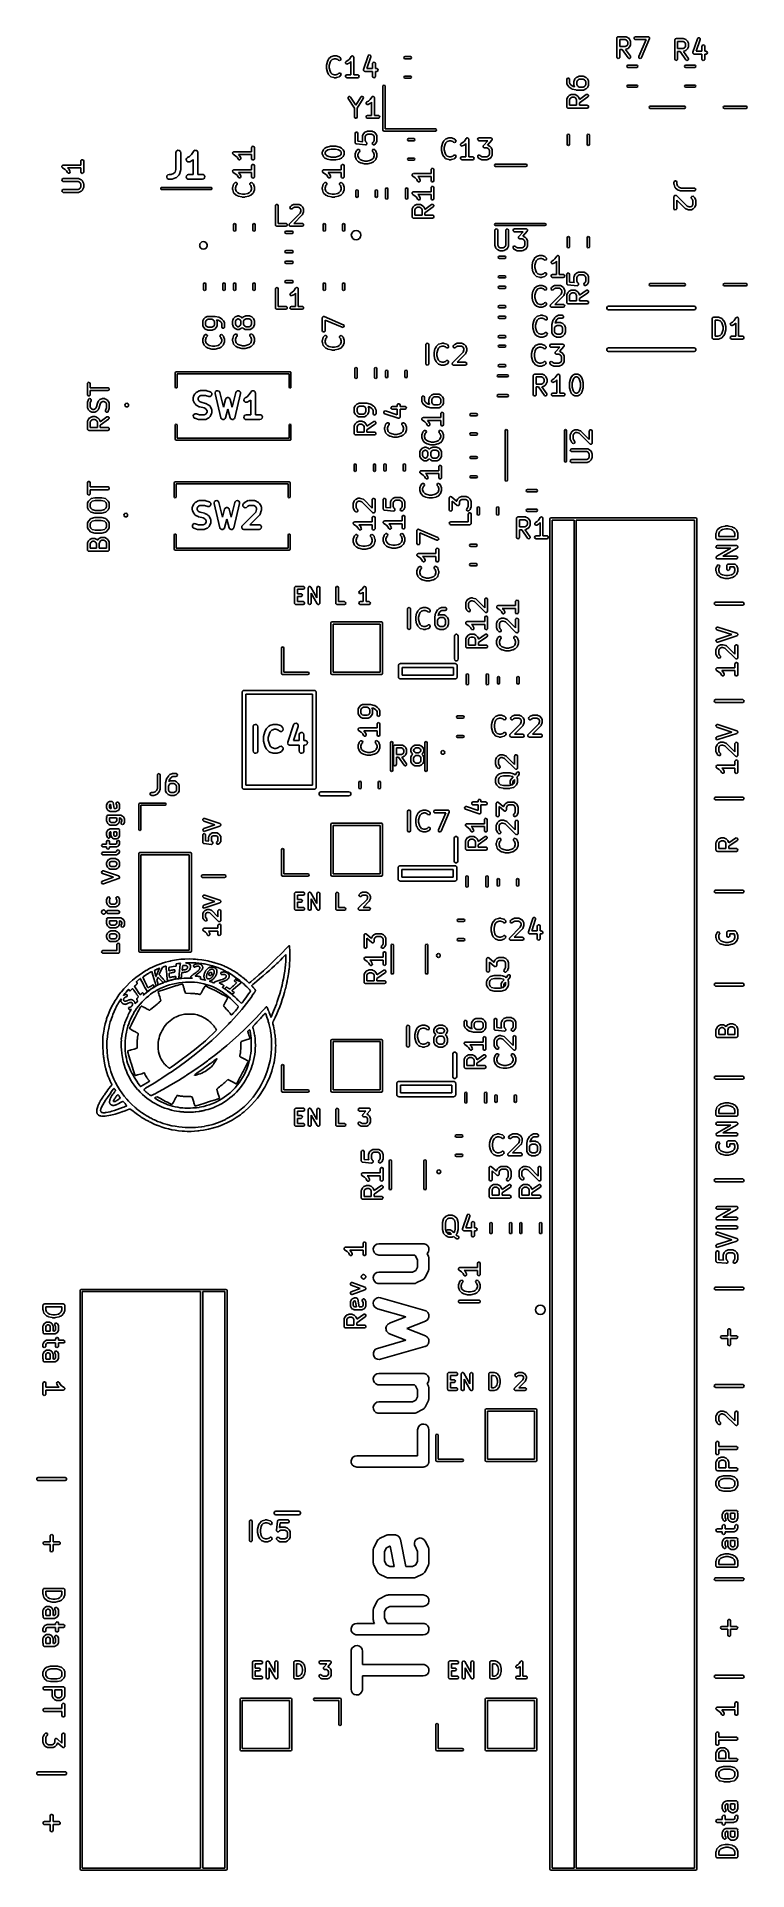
# Model space of a CAD drawing. Extents: x 67.3 to 104.7, y -149.5 to -52.9.
import ezdxf

# ---------------------------------------------------------------- set-up
doc = ezdxf.new("R2010")
doc.units = 0
doc.layers.add('BLACK', color=7, linetype='CONTINUOUS')

msp = doc.modelspace()

# ---------------------------------------------------------------- linework, layer by layer
at = {"layer": 'BLACK', "linetype": 'CONTINUOUS'}
for p, q in [((97.8547, -52.9606), (97.8564, -52.9509)), ((97.8547, -53.9606), (97.8547, -52.9606)), ((97.8558, -52.9476), (97.8575, -52.9447)), ((97.8564, -52.9509), (97.8558, -52.9476)), ((97.8575, -52.9447), (97.8592, -52.935)), ((97.8592, -52.935), (97.8718, -52.92)), ((97.8718, -52.92), (97.8815, -52.9032)), ((97.8815, -52.9032), (97.8879, -52.9009)), ((97.8879, -52.9009), (97.8922, -52.8957)), ((97.8922, -52.8957), (97.9114, -52.8923)), ((97.9114, -52.8923), (97.9297, -52.8856)), ((97.9297, -52.8856), (98.3107, -52.8856)), ((98.293, -53.0356), (98.0047, -53.0356)), ((98.0047, -53.0356), (98.0047, -53.4094)), ((98.3615, -53.0699), (98.293, -53.0356)), ((98.3107, -52.8856), (98.3363, -52.8901)), ((98.3363, -52.8901), (98.3397, -52.893)), ((98.3397, -52.893), (98.3442, -52.8935)), ((98.3442, -52.8935), (98.4394, -52.9412)), ((98.3919, -53.1003), (98.3615, -53.0699)), ((98.4261, -53.1688), (98.3919, -53.1003)), ((98.4394, -52.9412), (98.4574, -52.9545)), ((98.4574, -52.9545), (98.4589, -52.9552)), ((98.4589, -52.9552), (98.5065, -53.0028)), ((98.5065, -53.0028), (98.5194, -53.0212)), ((98.5194, -53.0212), (98.5206, -53.0223)), ((98.5206, -53.0223), (98.5682, -53.1176)), ((98.7606, -52.9476), (98.7863, -52.9032)), ((98.7695, -52.9981), (98.7606, -52.9476)), ((98.8088, -53.0311), (98.7695, -52.9981)), ((98.7863, -52.9032), (98.8345, -52.8856)), ((98.8345, -53.0356), (98.8088, -53.0311)), ((98.8345, -52.8856), (99.5011, -52.8856)), ((99.3874, -53.0356), (98.8345, -53.0356)), ((99.0036, -53.9311), (99.3874, -53.0356)), ((99.5701, -52.9902), (99.1415, -53.9902)), ((99.5011, -52.8856), (99.5268, -52.8901)), ((99.5268, -52.8901), (99.5336, -52.8958)), ((99.5336, -52.8958), (99.5422, -52.8979)), ((99.5422, -52.8979), (99.5527, -52.9119)), ((99.5527, -52.9119), (99.5661, -52.9231)), ((99.5661, -52.9231), (99.5676, -52.9318)), ((99.5676, -52.9318), (99.5729, -52.9389)), ((99.5706, -52.9813), (99.5701, -52.9902)), ((99.575, -52.9736), (99.5706, -52.9813)), ((99.5729, -52.9389), (99.572, -52.9564)), ((99.572, -52.9564), (99.575, -52.9736)), ((100.903, -53.0622), (100.904, -53.0525)), ((100.903, -54.0622), (100.903, -53.0622)), ((100.904, -53.0492), (100.906, -53.0463)), ((100.904, -53.0525), (100.904, -53.0492)), ((100.906, -53.0463), (100.907, -53.0366)), ((100.907, -53.0366), (100.92, -53.0216)), ((100.92, -53.0216), (100.929, -53.0048)), ((100.929, -53.0048), (100.936, -53.0025)), ((100.936, -53.0025), (100.94, -52.9973)), ((100.94, -52.9973), (100.959, -52.9939)), ((100.959, -52.9939), (100.978, -52.9872)), ((100.978, -52.9872), (101.359, -52.9872)), ((101.359, -52.9872), (101.384, -52.9917)), ((101.384, -52.9917), (101.388, -52.9946)), ((101.388, -52.9946), (101.392, -52.9951)), ((101.392, -52.9951), (101.487, -53.0428)), ((101.487, -53.0428), (101.505, -53.0561)), ((101.505, -53.0561), (101.507, -53.0568)), ((101.507, -53.0568), (101.555, -53.1044)), ((101.555, -53.1044), (101.567, -53.1228)), ((101.859, -53.7052), (102.097, -52.9909)), ((102.239, -53.0383), (102.034, -53.6539)), ((102.097, -52.9909), (102.109, -52.968)), ((102.109, -52.968), (102.153, -52.9411)), ((102.153, -52.9411), (102.204, -52.9486)), ((102.204, -52.9486), (102.238, -52.987)), ((102.238, -52.987), (102.239, -53.0383)), ((82.6142, -54.1756), (82.6619, -54.0803)), ((82.6619, -54.0803), (82.6752, -54.0623)), ((82.6752, -54.0623), (82.6759, -54.0608)), ((82.6759, -54.0608), (82.7711, -53.9656)), ((82.7711, -53.9656), (82.7925, -53.9507)), ((82.7925, -53.9507), (82.7969, -53.9503)), ((82.7969, -53.9503), (82.8005, -53.9475)), ((82.8005, -53.9475), (82.9433, -53.8999)), ((82.9792, -54.046), (82.8647, -54.0842)), ((82.9433, -53.8999), (82.9655, -53.8966)), ((82.9655, -53.8966), (82.967, -53.896)), ((82.967, -53.896), (83.0623, -53.896)), ((83.0501, -54.046), (82.9792, -54.046)), ((83.1646, -54.0842), (83.0501, -54.046)), ((83.0623, -53.896), (83.0843, -53.8999)), ((83.0843, -53.8999), (83.086, -53.8999)), ((83.086, -53.8999), (83.2288, -53.9475)), ((83.2288, -53.9475), (83.2517, -53.9599)), ((83.2517, -53.9599), (83.2541, -53.9637)), ((83.2541, -53.9637), (83.2582, -53.9656)), ((83.2582, -53.9656), (83.3058, -54.0132)), ((83.3058, -54.0132), (83.3207, -54.0346)), ((83.3207, -54.0346), (83.3252, -54.0857)), ((83.6845, -54.1475), (83.7659, -54.0661)), ((83.7659, -54.0661), (83.857, -53.9294)), ((83.857, -53.9294), (83.875, -53.9106)), ((83.875, -53.9106), (83.8791, -53.9094)), ((83.8791, -53.9094), (83.8819, -53.9061)), ((83.8819, -53.9061), (83.9033, -53.9023)), ((83.9033, -53.9023), (83.9242, -53.8962)), ((83.9242, -53.8962), (83.9282, -53.8979)), ((83.9282, -53.8979), (83.9324, -53.8972)), ((83.9324, -53.8972), (83.9513, -53.908)), ((83.9513, -53.908), (83.9712, -53.9168)), ((83.9712, -53.9168), (83.9731, -53.9207)), ((83.9731, -53.9207), (83.9769, -53.9228)), ((83.9769, -53.9228), (83.9843, -53.9433)), ((83.9843, -53.9433), (83.994, -53.9628)), ((83.994, -53.9628), (83.9929, -53.967)), ((83.9929, -53.967), (83.9944, -53.971)), ((83.9944, -53.971), (83.9944, -54.896)), ((84.5149, -54.614), (84.753, -53.8997)), ((84.8953, -53.9471), (84.6901, -54.5627)), ((84.753, -53.8997), (84.7654, -53.8768)), ((84.7654, -53.8768), (84.8091, -53.8499)), ((84.8091, -53.8499), (84.8599, -53.8574)), ((84.8599, -53.8574), (84.8939, -53.8958)), ((84.8939, -53.8958), (84.8953, -53.9471)), ((86.6414, -53.9984), (86.659, -53.956)), ((86.659, -54.0408), (86.6414, -53.9984)), ((86.659, -53.956), (86.7014, -53.9384)), ((86.7014, -54.0584), (86.659, -54.0408)), ((86.7014, -53.9384), (86.9826, -53.9384)), ((86.9826, -54.0584), (86.7014, -54.0584)), ((86.9826, -53.9384), (87.025, -53.956)), ((87.025, -54.0408), (86.9826, -54.0584)), ((87.025, -53.956), (87.0426, -53.9984)), ((87.0426, -53.9984), (87.025, -54.0408)), ((97.8723, -54.0088), (97.8547, -53.9606)), ((97.9167, -54.0345), (97.8723, -54.0088)), ((97.9672, -54.0256), (97.9167, -54.0345)), ((98.0002, -53.9863), (97.9672, -54.0256)), ((98.0047, -53.9606), (98.0002, -53.9863)), ((98.0047, -53.4094), (98.293, -53.4094)), ((98.1288, -53.5594), (98.0047, -53.5594)), ((98.0047, -53.5594), (98.0047, -53.9606)), ((98.4397, -54.0036), (98.1288, -53.5594)), ((98.293, -53.4094), (98.3615, -53.3752)), ((98.3149, -53.5579), (98.3116, -53.5591)), ((98.3116, -53.5591), (98.5626, -53.9176)), ((98.3192, -53.5589), (98.3149, -53.5579)), ((98.3442, -53.5515), (98.3192, -53.5589)), ((98.4394, -53.5039), (98.3442, -53.5515)), ((98.3615, -53.3752), (98.3919, -53.3448)), ((98.3919, -53.3448), (98.4261, -53.2762)), ((98.4261, -53.2762), (98.4261, -53.1688)), ((98.4406, -53.5027), (98.4394, -53.5039)), ((98.4817, -54.0331), (98.4397, -54.0036)), ((98.4589, -53.4898), (98.4406, -53.5027)), ((98.5065, -53.4422), (98.4589, -53.4898)), ((98.5328, -54.0286), (98.4817, -54.0331)), ((98.5072, -53.4407), (98.5065, -53.4422)), ((98.5206, -53.4227), (98.5072, -53.4407)), ((98.5682, -53.3275), (98.5206, -53.4227)), ((98.5691, -53.9923), (98.5328, -54.0286)), ((98.5626, -53.9176), (98.5736, -53.9412)), ((98.5682, -53.1176), (98.5756, -53.1425)), ((98.5687, -53.323), (98.5682, -53.3275)), ((98.5716, -53.3196), (98.5687, -53.323)), ((98.5736, -53.9412), (98.5691, -53.9923)), ((98.5761, -53.294), (98.5716, -53.3196)), ((98.5756, -53.1425), (98.5746, -53.1469)), ((98.5746, -53.1469), (98.5761, -53.1511)), ((98.5761, -53.1511), (98.5761, -53.294)), ((99.0008, -53.9823), (99.0036, -53.9311)), ((99.0315, -54.0234), (99.0008, -53.9823)), ((99.0814, -54.0351), (99.0315, -54.0234)), ((99.1272, -54.012), (99.0814, -54.0351)), ((99.1415, -53.9902), (99.1272, -54.012)), ((100.92, -54.1104), (100.903, -54.0622)), ((101.053, -54.0622), (101.048, -54.0879)), ((101.341, -53.1372), (101.053, -53.1372)), ((101.053, -53.1372), (101.053, -53.511)), ((101.053, -53.511), (101.341, -53.511)), ((101.177, -53.661), (101.053, -53.661)), ((101.053, -53.661), (101.053, -54.0622)), ((101.488, -54.1052), (101.177, -53.661)), ((101.409, -53.1715), (101.341, -53.1372)), ((101.341, -53.511), (101.409, -53.4768)), ((101.363, -53.6595), (101.36, -53.6607)), ((101.36, -53.6607), (101.611, -54.0192)), ((101.367, -53.6605), (101.363, -53.6595)), ((101.392, -53.6531), (101.367, -53.6605)), ((101.487, -53.6055), (101.392, -53.6531)), ((101.44, -53.2019), (101.409, -53.1715)), ((101.409, -53.4768), (101.44, -53.4464)), ((101.474, -53.2704), (101.44, -53.2019)), ((101.44, -53.4464), (101.474, -53.3778)), ((101.474, -53.3778), (101.474, -53.2704)), ((101.489, -53.6043), (101.487, -53.6055)), ((101.507, -53.5914), (101.489, -53.6043)), ((101.555, -53.5438), (101.507, -53.5914)), ((101.569, -53.5243), (101.555, -53.5423)), ((101.555, -53.5423), (101.555, -53.5438)), ((101.567, -53.1228), (101.569, -53.1239)), ((101.569, -53.1239), (101.616, -53.2192)), ((101.616, -53.4291), (101.569, -53.5243)), ((101.611, -54.0192), (101.622, -54.0428)), ((101.616, -53.2192), (101.624, -53.2441)), ((101.617, -53.4246), (101.616, -53.4291)), ((101.62, -53.4212), (101.617, -53.4246)), ((101.622, -54.0428), (101.617, -54.0939)), ((101.624, -53.3956), (101.62, -53.4212)), ((101.624, -53.2441), (101.623, -53.2485)), ((101.623, -53.2485), (101.624, -53.2527)), ((101.624, -53.2527), (101.624, -53.3956)), ((101.856, -53.7159), (101.859, -53.7109)), ((101.86, -53.736), (101.856, -53.7159)), ((101.859, -53.7109), (101.859, -53.7052)), ((101.86, -53.7565), (101.86, -53.736)), ((101.864, -53.7607), (101.86, -53.7565)), ((101.865, -53.7664), (101.864, -53.7607)), ((101.881, -53.7795), (101.865, -53.7664)), ((101.894, -53.7948), (101.881, -53.7795)), ((101.9, -53.7957), (101.894, -53.7948)), ((101.904, -53.7994), (101.9, -53.7957)), ((101.93, -53.8039), (101.904, -53.7994)), ((102.331, -53.8039), (101.93, -53.8039)), ((102.034, -53.6539), (102.331, -53.6539)), ((102.331, -53.3956), (102.336, -53.3699)), ((102.331, -53.6539), (102.331, -53.3956)), ((102.331, -54.0622), (102.331, -53.8039)), ((102.349, -54.1104), (102.331, -54.0622)), ((102.336, -53.3699), (102.369, -53.3306)), ((102.369, -53.3306), (102.419, -53.3217)), ((102.419, -53.3217), (102.464, -53.3473)), ((102.464, -53.3473), (102.481, -53.3956)), ((102.481, -54.0622), (102.477, -54.0879)), ((102.481, -53.3956), (102.481, -53.6539)), ((102.481, -53.6539), (102.549, -53.6539)), ((102.549, -53.8039), (102.481, -53.8039)), ((102.481, -53.8039), (102.481, -54.0622)), ((102.549, -53.6539), (102.575, -53.6584)), ((102.597, -53.7863), (102.549, -53.8039)), ((102.575, -53.6584), (102.614, -53.6914)), ((102.623, -53.7419), (102.597, -53.7863)), ((102.614, -53.6914), (102.623, -53.7419)), ((82.5587, -54.3996), (82.5613, -54.3848)), ((82.5587, -54.5424), (82.5587, -54.3996)), ((82.5599, -54.5457), (82.5587, -54.5424)), ((82.5609, -54.5606), (82.5599, -54.5457)), ((82.5609, -54.3814), (82.6086, -54.1909)), ((82.5613, -54.3848), (82.5609, -54.3814)), ((82.6086, -54.7511), (82.5609, -54.5606)), ((82.6086, -54.1909), (82.6138, -54.1791)), ((82.6105, -54.7541), (82.6086, -54.7511)), ((82.6142, -54.7665), (82.6105, -54.7541)), ((82.6138, -54.1791), (82.6142, -54.1756)), ((82.6619, -54.8617), (82.6142, -54.7665)), ((82.663, -54.8628), (82.6619, -54.8617)), ((82.6759, -54.8812), (82.663, -54.8628)), ((82.7711, -54.9764), (82.6759, -54.8812)), ((82.7521, -54.2353), (82.7087, -54.4088)), ((82.7087, -54.4088), (82.7087, -54.5332)), ((82.7087, -54.5332), (82.7521, -54.7067)), ((82.7906, -54.1583), (82.7521, -54.2353)), ((82.7521, -54.7067), (82.7906, -54.7837)), ((82.7752, -54.9783), (82.7711, -54.9764)), ((82.7775, -54.9821), (82.7752, -54.9783)), ((82.8005, -54.9946), (82.7775, -54.9821)), ((82.8647, -54.0842), (82.7906, -54.1583)), ((82.7906, -54.7837), (82.8647, -54.8578)), ((82.9433, -55.0422), (82.8005, -54.9946)), ((82.8647, -54.8578), (82.9792, -54.896)), ((82.9449, -55.0421), (82.9433, -55.0422)), ((82.967, -55.046), (82.9449, -55.0421)), ((83.0623, -55.046), (82.967, -55.046)), ((82.9792, -54.896), (83.0501, -54.896)), ((83.0501, -54.896), (83.1646, -54.8578)), ((83.0638, -55.0455), (83.0623, -55.046)), ((83.086, -55.0422), (83.0638, -55.0455)), ((83.2288, -54.9946), (83.086, -55.0422)), ((83.1997, -54.1193), (83.1646, -54.0842)), ((83.1646, -54.8578), (83.1997, -54.8227)), ((83.2462, -54.141), (83.1997, -54.1193)), ((83.1997, -54.8227), (83.221, -54.8078)), ((83.221, -54.8078), (83.2722, -54.8033)), ((83.2324, -54.9918), (83.2288, -54.9946)), ((83.2368, -54.9914), (83.2324, -54.9918)), ((83.2582, -54.9764), (83.2368, -54.9914)), ((83.2958, -54.1277), (83.2462, -54.141)), ((83.3058, -54.9288), (83.2582, -54.9764)), ((83.2722, -54.8033), (83.3142, -54.8328)), ((83.3252, -54.0857), (83.2958, -54.1277)), ((83.3275, -54.8823), (83.3058, -54.9288)), ((83.3142, -54.8328), (83.3275, -54.8823)), ((83.5598, -54.958), (83.5855, -54.9136)), ((83.5687, -55.0085), (83.5598, -54.958)), ((83.5618, -54.2781), (83.5649, -54.2269)), ((83.5924, -54.3193), (83.5618, -54.2781)), ((83.5649, -54.2269), (83.6002, -54.1897)), ((83.608, -55.0415), (83.5687, -55.0085)), ((83.5855, -54.9136), (83.6337, -54.896)), ((83.6423, -54.3312), (83.5924, -54.3193)), ((83.6002, -54.1897), (83.6845, -54.1475)), ((83.6337, -55.046), (83.608, -55.0415)), ((83.6337, -54.896), (83.8444, -54.896)), ((84.2051, -55.046), (83.6337, -55.046)), ((83.6672, -54.3238), (83.6423, -54.3312)), ((83.7625, -54.2762), (83.6672, -54.3238)), ((83.7636, -54.275), (83.7625, -54.2762)), ((83.782, -54.2621), (83.7636, -54.275)), ((83.8444, -54.1997), (83.782, -54.2621)), ((83.8444, -54.896), (83.8444, -54.1997)), ((83.9944, -54.896), (84.2051, -54.896)), ((84.2051, -54.896), (84.2308, -54.9005)), ((84.2533, -55.0285), (84.2051, -55.046)), ((84.2308, -54.9005), (84.2701, -54.9335)), ((84.279, -54.984), (84.2533, -55.0285)), ((84.2701, -54.9335), (84.279, -54.984)), ((84.5122, -54.6247), (84.5151, -54.6197)), ((84.5158, -54.6448), (84.5122, -54.6247)), ((84.5151, -54.6197), (84.5149, -54.614)), ((84.5163, -54.6653), (84.5158, -54.6448)), ((84.5201, -54.6695), (84.5163, -54.6653)), ((84.5211, -54.6752), (84.5201, -54.6695)), ((84.5368, -54.6883), (84.5211, -54.6752)), ((84.5504, -54.7036), (84.5368, -54.6883)), ((84.556, -54.7045), (84.5504, -54.7036)), ((84.5604, -54.7082), (84.556, -54.7045)), ((84.5861, -54.7127), (84.5604, -54.7082)), ((84.9873, -54.7127), (84.5861, -54.7127)), ((84.6901, -54.5627), (84.9873, -54.5627)), ((84.9873, -54.3044), (84.9918, -54.2787)), ((84.9873, -54.5627), (84.9873, -54.3044)), ((84.9873, -54.971), (84.9873, -54.7127)), ((85.0048, -55.0192), (84.9873, -54.971)), ((84.9918, -54.2787), (85.0248, -54.2394)), ((85.0492, -55.0449), (85.0048, -55.0192)), ((85.0248, -54.2394), (85.0753, -54.2305)), ((85.0998, -55.036), (85.0492, -55.0449)), ((85.0753, -54.2305), (85.1197, -54.2561)), ((85.1327, -54.9967), (85.0998, -55.036)), ((85.1197, -54.2561), (85.1373, -54.3044)), ((85.1373, -54.971), (85.1327, -54.9967)), ((85.1373, -54.3044), (85.1373, -54.5627)), ((85.1373, -54.5627), (85.2051, -54.5627)), ((85.2051, -54.7127), (85.1373, -54.7127)), ((85.1373, -54.7127), (85.1373, -54.971)), ((85.2051, -54.5627), (85.2308, -54.5672)), ((85.2533, -54.6951), (85.2051, -54.7127)), ((85.2308, -54.5672), (85.2701, -54.6002)), ((85.279, -54.6507), (85.2533, -54.6951)), ((85.2701, -54.6002), (85.279, -54.6507)), ((86.6414, -55.0184), (86.659, -54.976)), ((86.659, -55.0608), (86.6414, -55.0184)), ((86.659, -54.976), (86.7014, -54.9584)), ((86.7014, -54.9584), (86.9826, -54.9584)), ((86.9826, -54.9584), (87.025, -54.976)), ((87.025, -54.976), (87.0426, -55.0184)), ((87.0426, -55.0184), (87.025, -55.0608)), ((95.6612, -55.0913), (95.7088, -55.0437)), ((95.7088, -55.0437), (95.7271, -55.0308)), ((95.7271, -55.0308), (95.7283, -55.0296)), ((95.7283, -55.0296), (95.8235, -54.982)), ((95.8235, -54.982), (95.8485, -54.9746)), ((95.8485, -54.9746), (95.8528, -54.9756)), ((95.8528, -54.9756), (95.857, -54.9741)), ((95.857, -54.9741), (96.0951, -54.9741)), ((96.0951, -54.9741), (96.1208, -54.9786)), ((96.1208, -54.9786), (96.1242, -54.9815)), ((96.1242, -54.9815), (96.1287, -54.982)), ((96.1287, -54.982), (96.2239, -55.0296)), ((96.2239, -55.0296), (96.2419, -55.043)), ((96.2419, -55.043), (96.2434, -55.0437)), ((96.2434, -55.0437), (96.291, -55.0913)), ((98.3705, -54.4487), (98.3881, -54.4063)), ((98.3881, -54.4911), (98.3705, -54.4487)), ((98.3881, -54.4063), (98.4305, -54.3887)), ((98.4305, -54.5087), (98.3881, -54.4911)), ((98.4305, -54.3887), (98.9051, -54.3887)), ((98.9051, -54.5087), (98.4305, -54.5087)), ((98.9051, -54.3887), (98.9475, -54.4063)), ((98.9475, -54.4911), (98.9051, -54.5087)), ((98.9475, -54.4063), (98.9651, -54.4487)), ((98.9651, -54.4487), (98.9475, -54.4911)), ((100.965, -54.1361), (100.92, -54.1104)), ((101.015, -54.1272), (100.965, -54.1361)), ((101.048, -54.0879), (101.015, -54.1272)), ((101.419, -54.4487), (101.436, -54.4063)), ((101.436, -54.4911), (101.419, -54.4487)), ((101.436, -54.4063), (101.479, -54.3887)), ((101.479, -54.5087), (101.436, -54.4911)), ((101.479, -54.3887), (101.953, -54.3887)), ((101.953, -54.5087), (101.479, -54.5087)), ((101.53, -54.1347), (101.488, -54.1052)), ((101.581, -54.1302), (101.53, -54.1347)), ((101.617, -54.0939), (101.581, -54.1302)), ((101.953, -54.3887), (101.995, -54.4063)), ((101.995, -54.4911), (101.953, -54.5087)), ((101.995, -54.4063), (102.013, -54.4487)), ((102.013, -54.4487), (101.995, -54.4911)), ((102.393, -54.1361), (102.349, -54.1104)), ((102.444, -54.1272), (102.393, -54.1361)), ((102.477, -54.0879), (102.444, -54.1272)), ((85.5354, -55.5008), (85.553, -55.4584)), ((85.5354, -57.8008), (85.5354, -55.5008)), ((85.553, -55.4584), (85.5954, -55.4408)), ((85.5954, -55.4408), (85.6378, -55.4584)), ((85.6378, -55.4584), (85.6554, -55.5008)), ((85.6554, -55.5008), (85.6554, -57.7408)), ((86.7014, -55.0784), (86.659, -55.0608)), ((86.9826, -55.0784), (86.7014, -55.0784)), ((87.025, -55.0608), (86.9826, -55.0784)), ((95.2106, -55.1443), (95.2151, -55.1187)), ((95.2106, -55.3348), (95.2106, -55.1443)), ((95.2122, -55.339), (95.2106, -55.3348)), ((95.2111, -55.3434), (95.2122, -55.339)), ((95.2185, -55.3683), (95.2111, -55.3434)), ((95.2151, -55.1187), (95.2481, -55.0794)), ((95.2662, -55.4636), (95.2185, -55.3683)), ((95.2481, -55.0794), (95.2986, -55.0705)), ((95.2673, -55.4647), (95.2662, -55.4636)), ((95.2802, -55.4831), (95.2673, -55.4647)), ((95.3278, -55.5307), (95.2802, -55.4831)), ((95.2802, -56.0437), (95.3278, -55.9961)), ((95.2986, -55.0705), (95.3431, -55.0961)), ((95.331, -55.5322), (95.3278, -55.5307)), ((95.3278, -55.9961), (95.3462, -55.9832)), ((95.3393, -55.5401), (95.331, -55.5322)), ((95.4821, -55.6353), (95.3393, -55.5401)), ((95.3431, -55.0961), (95.3606, -55.1443)), ((95.3462, -55.9832), (95.3473, -55.982)), ((95.3473, -55.982), (95.4426, -55.9344)), ((95.3606, -55.1443), (95.3606, -55.3171)), ((95.3606, -55.3171), (95.3949, -55.3856)), ((95.3949, -55.3856), (95.4286, -55.4194)), ((95.4286, -55.4194), (95.5545, -55.5033)), ((95.4426, -55.9344), (95.4675, -55.927)), ((95.4675, -55.927), (95.4719, -55.928)), ((95.4719, -55.928), (95.4761, -55.9265)), ((95.4761, -55.9265), (95.619, -55.9265)), ((95.4825, -55.6354), (95.4821, -55.6353)), ((95.5055, -55.6457), (95.4825, -55.6354)), ((95.696, -55.6933), (95.5055, -55.6457)), ((95.5545, -55.5033), (95.6286, -55.5218)), ((95.5916, -55.2396), (95.5961, -55.2139)), ((95.5916, -55.43), (95.5916, -55.2396)), ((95.5931, -55.4342), (95.5916, -55.43)), ((95.5921, -55.4386), (95.5931, -55.4342)), ((95.5995, -55.4636), (95.5921, -55.4386)), ((95.5961, -55.2139), (95.599, -55.2105)), ((95.599, -55.2105), (95.5995, -55.206)), ((95.5995, -55.206), (95.6471, -55.1108)), ((95.6286, -55.5218), (95.5995, -55.4636)), ((95.619, -55.9265), (95.6446, -55.931)), ((95.6446, -55.931), (95.648, -55.9339)), ((95.6471, -55.1108), (95.6605, -55.0928)), ((95.648, -55.9339), (95.6525, -55.9344)), ((95.6525, -55.9344), (95.7477, -55.982)), ((95.6605, -55.0928), (95.6612, -55.0913)), ((95.6994, -55.6929), (95.696, -55.6933)), ((95.7142, -55.6955), (95.6994, -55.6929)), ((96.0951, -55.6955), (95.7142, -55.6955)), ((95.7758, -55.1887), (95.7416, -55.2573)), ((95.7416, -55.2573), (95.7416, -55.4123)), ((95.7416, -55.4123), (95.7758, -55.4808)), ((95.7477, -55.982), (95.7657, -55.9954)), ((95.7657, -55.9954), (95.7672, -55.9961)), ((95.7672, -55.9961), (95.8148, -56.0437)), ((95.8062, -55.1583), (95.7758, -55.1887)), ((95.7758, -55.4808), (95.8062, -55.5113)), ((95.8748, -55.1241), (95.8062, -55.1583)), ((95.8062, -55.5113), (95.8748, -55.5455)), ((96.0774, -55.1241), (95.8748, -55.1241)), ((95.8748, -55.5455), (96.0774, -55.5455)), ((95.8841, -56.191), (96.2426, -55.94)), ((96.146, -55.1583), (96.0774, -55.1241)), ((96.0774, -55.5455), (96.146, -55.5113)), ((96.0994, -55.694), (96.0951, -55.6955)), ((96.1037, -55.695), (96.0994, -55.694)), ((96.1287, -55.6876), (96.1037, -55.695)), ((96.2239, -55.64), (96.1287, -55.6876)), ((96.1764, -55.1887), (96.146, -55.1583)), ((96.146, -55.5113), (96.1764, -55.4808)), ((96.2106, -55.2573), (96.1764, -55.1887)), ((96.1764, -55.4808), (96.2106, -55.4123)), ((96.2106, -55.4123), (96.2106, -55.2573)), ((96.225, -55.6388), (96.2239, -55.64)), ((96.2434, -55.6259), (96.225, -55.6388)), ((96.2426, -55.94), (96.2662, -55.929)), ((96.291, -55.5783), (96.2434, -55.6259)), ((96.2662, -55.929), (96.3173, -55.9335)), ((96.291, -55.0913), (96.3039, -55.1097)), ((96.2917, -55.5768), (96.291, -55.5783)), ((96.3051, -55.5588), (96.2917, -55.5768)), ((96.3039, -55.1097), (96.3051, -55.1108)), ((96.3051, -55.1108), (96.3527, -55.206)), ((96.3527, -55.4636), (96.3051, -55.5588)), ((96.3173, -55.9335), (96.3536, -55.9698)), ((96.3527, -55.206), (96.3601, -55.231)), ((96.3532, -55.4591), (96.3527, -55.4636)), ((96.3561, -55.4557), (96.3532, -55.4591)), ((96.3536, -55.9698), (96.3581, -56.0209)), ((96.3606, -55.43), (96.3561, -55.4557)), ((96.3601, -55.231), (96.3591, -55.2353)), ((96.3591, -55.2353), (96.3606, -55.2396)), ((96.3606, -55.2396), (96.3606, -55.43)), ((98.3705, -55.4937), (98.3881, -55.4513)), ((98.3881, -55.5361), (98.3705, -55.4937)), ((98.3881, -55.4513), (98.4305, -55.4337)), ((98.4305, -55.5537), (98.3881, -55.5361)), ((98.4305, -55.4337), (98.9051, -55.4337)), ((98.9051, -55.5537), (98.4305, -55.5537)), ((98.9051, -55.4337), (98.9475, -55.4513)), ((98.9475, -55.5361), (98.9051, -55.5537)), ((98.9475, -55.4513), (98.9651, -55.4937)), ((98.9651, -55.4937), (98.9475, -55.5361)), ((101.419, -55.4937), (101.436, -55.4513)), ((101.436, -55.5361), (101.419, -55.4937)), ((101.436, -55.4513), (101.479, -55.4337)), ((101.479, -55.5537), (101.436, -55.5361)), ((101.479, -55.4337), (101.953, -55.4337)), ((101.953, -55.5537), (101.479, -55.5537)), ((101.953, -55.4337), (101.995, -55.4513)), ((101.995, -55.5361), (101.953, -55.5537)), ((101.995, -55.4513), (102.013, -55.4937)), ((102.013, -55.4937), (101.995, -55.5361)), ((83.6992, -56.1208), (83.706, -56.07)), ((83.7092, -56.1449), (83.6992, -56.1208)), ((83.706, -56.07), (83.7438, -56.0353)), ((84.0308, -56.6503), (83.7092, -56.1449)), ((83.7438, -56.0353), (83.7951, -56.0331)), ((83.7951, -56.0331), (83.8358, -56.0644)), ((83.8358, -56.0644), (84.1058, -56.4887)), ((84.0308, -57.1046), (84.0308, -56.6503)), ((84.1058, -56.4887), (84.3759, -56.0644)), ((84.5024, -56.1449), (84.1808, -56.6503)), ((84.1808, -56.6503), (84.1808, -57.1046)), ((84.3759, -56.0644), (84.3935, -56.0451)), ((84.3935, -56.0451), (84.4424, -56.0297)), ((84.4424, -56.0297), (84.4898, -56.0493)), ((84.4898, -56.0493), (84.5135, -56.0948)), ((84.5135, -56.0948), (84.5024, -56.1449)), ((84.653, -56.4117), (84.656, -56.3605)), ((84.6835, -56.4529), (84.653, -56.4117)), ((84.656, -56.3605), (84.6913, -56.3233)), ((84.7334, -56.4648), (84.6835, -56.4529)), ((84.6913, -56.3233), (84.7757, -56.2811)), ((84.7584, -56.4574), (84.7334, -56.4648)), ((84.8536, -56.4098), (84.7584, -56.4574)), ((84.7757, -56.2811), (84.857, -56.1997)), ((84.8548, -56.4086), (84.8536, -56.4098)), ((84.8731, -56.3957), (84.8548, -56.4086)), ((84.857, -56.1997), (84.9482, -56.063)), ((84.9356, -56.3333), (84.8731, -56.3957)), ((84.9356, -57.0296), (84.9356, -56.3333)), ((84.9482, -56.063), (84.9662, -56.0442)), ((84.9662, -56.0442), (84.9703, -56.043)), ((84.9703, -56.043), (84.9731, -56.0397)), ((84.9731, -56.0397), (84.9945, -56.0359)), ((84.9945, -56.0359), (85.0154, -56.0298)), ((85.0154, -56.0298), (85.0193, -56.0315)), ((85.0193, -56.0315), (85.0236, -56.0308)), ((85.0236, -56.0308), (85.0424, -56.0416)), ((85.0424, -56.0416), (85.0624, -56.0504)), ((85.0624, -56.0504), (85.0643, -56.0543)), ((85.0643, -56.0543), (85.068, -56.0564)), ((85.068, -56.0564), (85.0755, -56.0769)), ((85.0755, -56.0769), (85.0851, -56.0964)), ((85.0851, -56.0964), (85.0841, -56.1006)), ((85.0841, -56.1006), (85.0856, -56.1046)), ((85.0856, -56.1046), (85.0856, -57.0296)), ((95.2106, -56.1919), (95.2151, -56.1663)), ((95.2106, -56.5729), (95.2106, -56.1919)), ((95.2173, -56.5912), (95.2106, -56.5729)), ((95.2151, -56.1663), (95.218, -56.1629)), ((95.2207, -56.6104), (95.2173, -56.5912)), ((95.218, -56.1629), (95.2185, -56.1584)), ((95.2185, -56.1584), (95.2662, -56.0632)), ((95.2259, -56.6147), (95.2207, -56.6104)), ((95.2282, -56.6211), (95.2259, -56.6147)), ((95.245, -56.6308), (95.2282, -56.6211)), ((95.26, -56.6434), (95.245, -56.6308)), ((95.2697, -56.6451), (95.26, -56.6434)), ((95.2662, -56.0632), (95.2795, -56.0452)), ((95.2726, -56.6468), (95.2697, -56.6451)), ((95.2759, -56.6462), (95.2726, -56.6468)), ((95.2856, -56.6479), (95.2759, -56.6462)), ((95.2795, -56.0452), (95.2802, -56.0437)), ((96.2856, -56.6479), (95.2856, -56.6479)), ((95.3949, -56.1411), (95.3606, -56.2096)), ((95.3606, -56.2096), (95.3606, -56.4979)), ((95.3606, -56.4979), (95.7344, -56.4979)), ((95.4253, -56.1107), (95.3949, -56.1411)), ((95.4938, -56.0765), (95.4253, -56.1107)), ((95.6012, -56.0765), (95.4938, -56.0765)), ((95.6698, -56.1107), (95.6012, -56.0765)), ((95.7002, -56.1411), (95.6698, -56.1107)), ((95.7344, -56.2096), (95.7002, -56.1411)), ((95.7344, -56.4979), (95.7344, -56.2096)), ((95.8148, -56.0437), (95.8277, -56.062)), ((95.8277, -56.062), (95.8289, -56.0632)), ((95.8289, -56.0632), (95.8765, -56.1584)), ((95.8765, -56.1584), (95.8839, -56.1834)), ((95.8839, -56.1834), (95.8829, -56.1877)), ((95.8829, -56.1877), (95.8841, -56.191)), ((96.3286, -56.0629), (95.8844, -56.3738)), ((95.8844, -56.3738), (95.8844, -56.4979)), ((95.8844, -56.4979), (96.2856, -56.4979)), ((96.2856, -56.4979), (96.3113, -56.5024)), ((96.3338, -56.6303), (96.2856, -56.6479)), ((96.3113, -56.5024), (96.3506, -56.5354)), ((96.3581, -56.0209), (96.3286, -56.0629)), ((96.3595, -56.5859), (96.3338, -56.6303)), ((96.3506, -56.5354), (96.3595, -56.5859)), ((99.551, -56.6004), (99.5686, -56.558)), ((99.5686, -56.6428), (99.551, -56.6004)), ((99.5686, -56.558), (99.611, -56.5404)), ((99.611, -56.6604), (99.5686, -56.6428)), ((99.611, -56.5404), (101.411, -56.5404)), ((101.411, -56.6604), (99.611, -56.6604)), ((101.411, -56.5404), (101.453, -56.558)), ((101.453, -56.6428), (101.411, -56.6604)), ((101.453, -56.558), (101.471, -56.6004)), ((101.471, -56.6004), (101.453, -56.6428)), ((103.451, -56.6004), (103.469, -56.558)), ((103.469, -56.6428), (103.451, -56.6004)), ((103.469, -56.558), (103.511, -56.5404)), ((103.511, -56.6604), (103.469, -56.6428)), ((103.511, -56.5404), (104.661, -56.5404)), ((104.661, -56.6604), (103.511, -56.6604)), ((104.661, -56.5404), (104.703, -56.558)), ((104.703, -56.6428), (104.661, -56.6604)), ((104.703, -56.558), (104.721, -56.6004)), ((104.721, -56.6004), (104.703, -56.6428)), ((84.0484, -57.1528), (84.0308, -57.1046)), ((84.0928, -57.1785), (84.0484, -57.1528)), ((84.0757, -57.9611), (84.1087, -57.9218)), ((84.1433, -57.1696), (84.0928, -57.1785)), ((84.1087, -57.9218), (84.1592, -57.9128)), ((84.1763, -57.1303), (84.1433, -57.1696)), ((84.1592, -57.9128), (84.2037, -57.9385)), ((84.1808, -57.1046), (84.1763, -57.1303)), ((84.2037, -57.9385), (84.2212, -57.9867)), ((84.5218, -57.9813), (84.5694, -57.9337)), ((84.5694, -57.9337), (84.5877, -57.9208)), ((84.5877, -57.9208), (84.5889, -57.9196)), ((84.5889, -57.9196), (84.6841, -57.872)), ((84.651, -57.0916), (84.6766, -57.0472)), ((84.6599, -57.1421), (84.651, -57.0916)), ((84.6992, -57.1751), (84.6599, -57.1421)), ((84.6766, -57.0472), (84.7249, -57.0296)), ((84.6841, -57.872), (84.7091, -57.8646)), ((84.7249, -57.1796), (84.6992, -57.1751)), ((84.7091, -57.8646), (84.7134, -57.8656)), ((84.7134, -57.8656), (84.7176, -57.8641)), ((84.7176, -57.8641), (84.9557, -57.8641)), ((84.7249, -57.0296), (84.9356, -57.0296)), ((85.2963, -57.1796), (84.7249, -57.1796)), ((84.9557, -57.8641), (84.9814, -57.8686)), ((84.9814, -57.8686), (84.9848, -57.8715)), ((84.9848, -57.8715), (84.9893, -57.872)), ((84.9893, -57.872), (85.0845, -57.9196)), ((85.0845, -57.9196), (85.1025, -57.933)), ((85.0856, -57.0296), (85.2963, -57.0296)), ((85.1025, -57.933), (85.104, -57.9337)), ((85.104, -57.9337), (85.1516, -57.9813)), ((85.2963, -57.0296), (85.3219, -57.0341)), ((85.3445, -57.1621), (85.2963, -57.1796)), ((85.3219, -57.0341), (85.3612, -57.0671)), ((85.3701, -57.1176), (85.3445, -57.1621)), ((85.3612, -57.0671), (85.3701, -57.1176)), ((85.553, -57.8432), (85.5354, -57.8008)), ((85.5954, -57.8608), (85.553, -57.8432)), ((88.2954, -57.8608), (85.5954, -57.8608)), ((85.6554, -57.7408), (88.2954, -57.7408)), ((88.2954, -57.7408), (88.3378, -57.7584)), ((88.3378, -57.8432), (88.2954, -57.8608)), ((88.3378, -57.7584), (88.3554, -57.8008)), ((88.3554, -57.8008), (88.3378, -57.8432)), ((74.6388, -58.9599), (74.6775, -58.8997)), ((74.6775, -58.8997), (74.7426, -58.87)), ((74.7426, -58.87), (74.8134, -58.8802)), ((74.8134, -58.8802), (74.8675, -58.9271)), ((75.5621, -58.9253), (75.5837, -58.9013)), ((75.5837, -58.9013), (75.5846, -58.8997)), ((75.5846, -58.8997), (75.5853, -58.8994)), ((75.5853, -58.8994), (75.5863, -58.8984)), ((75.5863, -58.8984), (75.6181, -58.8845)), ((75.6181, -58.8845), (75.6497, -58.87)), ((75.6497, -58.87), (75.6508, -58.8702)), ((75.6508, -58.8702), (75.6518, -58.8697)), ((75.6518, -58.8697), (75.6862, -58.8753)), ((75.6862, -58.8753), (75.7206, -58.8802)), ((75.7206, -58.8802), (75.7214, -58.8809)), ((75.7214, -58.8809), (75.7225, -58.8811)), ((75.7225, -58.8811), (75.7484, -58.9043)), ((75.7484, -58.9043), (75.7746, -58.9271)), ((78.6196, -58.7329), (78.6241, -58.7072)), ((78.6196, -58.9436), (78.6196, -58.7329)), ((78.6241, -58.7072), (78.6571, -58.6679)), ((78.6571, -58.6679), (78.7076, -58.659)), ((78.7076, -58.659), (78.7521, -58.6847)), ((78.7521, -58.6847), (78.7696, -58.7329)), ((78.7696, -58.7329), (78.7696, -59.3043)), ((82.3519, -58.9374), (82.3996, -58.8422)), ((82.3996, -58.8422), (82.4129, -58.8242)), ((82.4129, -58.8242), (82.4136, -58.8227)), ((82.4136, -58.8227), (82.4612, -58.7751)), ((82.4612, -58.7751), (82.4796, -58.7622)), ((82.4796, -58.7622), (82.4807, -58.7611)), ((82.4807, -58.7611), (82.576, -58.7134)), ((82.5587, -58.8898), (82.5283, -58.9202)), ((82.6357, -58.8513), (82.5587, -58.8898)), ((82.576, -58.7134), (82.5884, -58.7097)), ((82.5884, -58.7097), (82.5913, -58.7078)), ((82.5913, -58.7078), (82.7818, -58.6601)), ((82.8092, -58.8079), (82.6357, -58.8513)), ((82.7818, -58.6601), (82.7967, -58.6591)), ((82.7967, -58.6591), (82.8, -58.6579)), ((82.8, -58.6579), (83.0381, -58.6579)), ((83.0288, -58.8079), (82.8092, -58.8079)), ((83.2024, -58.8513), (83.0288, -58.8079)), ((83.0381, -58.6579), (83.0528, -58.6605)), ((83.0528, -58.6605), (83.0563, -58.6601)), ((83.0563, -58.6601), (83.2467, -58.7078)), ((83.2794, -58.8898), (83.2024, -58.8513)), ((83.2467, -58.7078), (83.2586, -58.713)), ((83.2586, -58.713), (83.2621, -58.7134)), ((83.2621, -58.7134), (83.3573, -58.7611)), ((83.3098, -58.9202), (83.2794, -58.8898)), ((83.3573, -58.7611), (83.3753, -58.7744)), ((83.3753, -58.7744), (83.3768, -58.7751)), ((83.3768, -58.7751), (83.4244, -58.8227)), ((83.4244, -58.8227), (83.4373, -58.8411)), ((83.4373, -58.8411), (83.4385, -58.8422)), ((83.4385, -58.8422), (83.4861, -58.9374)), ((84.0712, -57.9867), (84.0757, -57.9611)), ((84.0712, -58.4629), (84.0712, -57.9867)), ((84.0767, -58.4779), (84.0712, -58.4629)), ((84.0779, -58.4937), (84.0767, -58.4779)), ((84.0852, -58.5013), (84.0779, -58.4937)), ((84.0888, -58.5111), (84.0852, -58.5013)), ((84.1026, -58.5191), (84.0888, -58.5111)), ((84.1137, -58.5305), (84.1026, -58.5191)), ((84.1305, -58.5352), (84.1137, -58.5305)), ((84.1227, -58.9154), (84.1351, -58.8925)), ((84.1332, -58.5368), (84.1305, -58.5352)), ((84.1349, -58.5364), (84.1332, -58.5368)), ((84.1388, -58.5375), (84.1349, -58.5364)), ((84.1351, -58.8925), (84.1389, -58.8901)), ((84.6149, -58.5851), (84.1388, -58.5375)), ((84.1389, -58.8901), (84.1408, -58.8861)), ((84.1408, -58.8861), (84.1884, -58.8384)), ((84.1884, -58.8384), (84.2098, -58.8235)), ((84.2098, -58.8235), (84.2609, -58.819)), ((84.2212, -57.9867), (84.2212, -58.395)), ((84.2212, -58.395), (84.4694, -58.4198)), ((84.2609, -58.819), (84.3029, -58.8484)), ((84.3162, -58.898), (84.2945, -58.9445)), ((84.3029, -58.8484), (84.3162, -58.898)), ((84.4522, -58.1296), (84.4567, -58.1039)), ((84.4522, -58.3677), (84.4522, -58.1296)), ((84.4537, -58.3719), (84.4522, -58.3677)), ((84.4527, -58.3762), (84.4537, -58.3719)), ((84.4601, -58.4012), (84.4527, -58.3762)), ((84.4567, -58.1039), (84.4596, -58.1005)), ((84.4596, -58.1005), (84.4601, -58.096)), ((84.4601, -58.096), (84.5077, -58.0008)), ((84.4694, -58.4198), (84.4601, -58.4012)), ((84.5077, -58.0008), (84.5211, -57.9828)), ((84.5211, -57.9828), (84.5218, -57.9813)), ((84.6364, -58.0787), (84.6022, -58.1473)), ((84.6022, -58.1473), (84.6022, -58.35)), ((84.6022, -58.35), (84.6364, -58.4185)), ((84.6154, -58.585), (84.6149, -58.5851)), ((84.6159, -58.5852), (84.6154, -58.585)), ((84.6402, -58.5787), (84.6159, -58.5852)), ((84.6668, -58.0483), (84.6364, -58.0787)), ((84.6364, -58.4185), (84.6754, -58.4575)), ((84.6647, -58.5725), (84.6402, -58.5787)), ((84.6649, -58.5721), (84.6647, -58.5725)), ((84.6654, -58.5719), (84.6649, -58.5721)), ((84.6799, -58.5513), (84.6654, -58.5719)), ((84.7354, -58.0141), (84.6668, -58.0483)), ((84.6754, -58.4575), (84.6904, -58.4788)), ((84.6946, -58.5308), (84.6799, -58.5513)), ((84.6904, -58.4788), (84.6904, -58.4793)), ((84.6904, -58.4793), (84.6908, -58.4797)), ((84.6908, -58.4797), (84.6927, -58.5048)), ((84.6927, -58.5048), (84.6949, -58.5299)), ((84.6949, -58.5299), (84.6946, -58.5303)), ((84.6946, -58.5303), (84.6946, -58.5308)), ((84.938, -58.0141), (84.7354, -58.0141)), ((85.0066, -58.0483), (84.938, -58.0141)), ((84.9763, -58.504), (84.9979, -58.4575)), ((84.9895, -58.5535), (84.9763, -58.504)), ((84.9785, -58.8721), (85.008, -58.83)), ((84.983, -58.9232), (84.9785, -58.8721)), ((85.0316, -58.583), (84.9895, -58.5535)), ((84.9979, -58.4575), (85.037, -58.4185)), ((85.037, -58.0787), (85.0066, -58.0483)), ((85.008, -58.83), (85.0575, -58.8168)), ((85.0827, -58.5785), (85.0316, -58.583)), ((85.0712, -58.1473), (85.037, -58.0787)), ((85.037, -58.4185), (85.0712, -58.35)), ((85.0575, -58.8168), (85.104, -58.8384)), ((85.0712, -58.35), (85.0712, -58.1473)), ((85.104, -58.5635), (85.0827, -58.5785)), ((85.1516, -58.5159), (85.104, -58.5635)), ((85.104, -58.8384), (85.1516, -58.8861)), ((85.1516, -57.9813), (85.1645, -57.9997)), ((85.1523, -58.5144), (85.1516, -58.5159)), ((85.1516, -58.8861), (85.1666, -58.9074)), ((85.1657, -58.4964), (85.1523, -58.5144)), ((85.1645, -57.9997), (85.1657, -58.0008)), ((85.1657, -58.0008), (85.2133, -58.096)), ((85.2133, -58.4012), (85.1657, -58.4964)), ((85.1666, -58.9074), (85.167, -58.9119)), ((85.167, -58.9119), (85.1698, -58.9154)), ((85.2133, -58.096), (85.2207, -58.121)), ((85.2138, -58.3967), (85.2133, -58.4012)), ((85.2167, -58.3933), (85.2138, -58.3967)), ((85.2212, -58.3677), (85.2167, -58.3933)), ((85.2207, -58.121), (85.2197, -58.1253)), ((85.2197, -58.1253), (85.2212, -58.1296)), ((85.2212, -58.1296), (85.2212, -58.3677)), ((86.8198, -58.3164), (86.8374, -58.274)), ((86.8374, -58.3588), (86.8198, -58.3164)), ((86.8374, -58.274), (86.8798, -58.2564)), ((86.8798, -58.3764), (86.8374, -58.3588)), ((86.8798, -58.2564), (87.161, -58.2564)), ((87.161, -58.3764), (86.8798, -58.3764)), ((87.161, -58.2564), (87.2034, -58.274)), ((87.2034, -58.3588), (87.161, -58.3764)), ((87.2034, -58.274), (87.221, -58.3164)), ((87.221, -58.3164), (87.2034, -58.3588)), ((88.6169, -58.7176), (88.6195, -58.7028)), ((88.6169, -58.8604), (88.6169, -58.7176)), ((88.6181, -58.8637), (88.6169, -58.8604)), ((88.6191, -58.8786), (88.6181, -58.8637)), ((88.6191, -58.6994), (88.6668, -58.5089)), ((88.6195, -58.7028), (88.6191, -58.6994)), ((88.6668, -59.0691), (88.6191, -58.8786)), ((88.6668, -58.5089), (88.672, -58.4971)), ((88.672, -58.4971), (88.6724, -58.4936)), ((88.6724, -58.4936), (88.7201, -58.3983)), ((88.7201, -58.3983), (88.7334, -58.3803)), ((88.7334, -58.3803), (88.7341, -58.3788)), ((88.7341, -58.3788), (88.8293, -58.2836)), ((88.8103, -58.5533), (88.7669, -58.7268)), ((88.7669, -58.7268), (88.7669, -58.8512)), ((88.7669, -58.8512), (88.8103, -59.0247)), ((88.8488, -58.4763), (88.8103, -58.5533)), ((88.8293, -58.2836), (88.8507, -58.2687)), ((88.9229, -58.4022), (88.8488, -58.4763)), ((88.8507, -58.2687), (88.8551, -58.2683)), ((88.8551, -58.2683), (88.8587, -58.2655)), ((88.8587, -58.2655), (89.0015, -58.2179)), ((89.0374, -58.364), (88.9229, -58.4022)), ((89.0015, -58.2179), (89.0237, -58.2146)), ((89.0237, -58.2146), (89.0252, -58.214)), ((89.0252, -58.214), (89.1205, -58.214)), ((89.1083, -58.364), (89.0374, -58.364)), ((89.2228, -58.4022), (89.1083, -58.364)), ((89.1205, -58.214), (89.1425, -58.2179)), ((89.1425, -58.2179), (89.1442, -58.2179)), ((89.1442, -58.2179), (89.287, -58.2655)), ((89.2579, -58.4373), (89.2228, -58.4022)), ((89.3044, -58.459), (89.2579, -58.4373)), ((89.287, -58.2655), (89.3099, -58.2779)), ((89.354, -58.4457), (89.3044, -58.459)), ((89.3099, -58.2779), (89.3123, -58.2817)), ((89.3123, -58.2817), (89.3164, -58.2836)), ((89.3164, -58.2836), (89.364, -58.3312)), ((89.3834, -58.4037), (89.354, -58.4457)), ((89.364, -58.3312), (89.3789, -58.3526)), ((89.3789, -58.3526), (89.3834, -58.4037)), ((89.62, -58.5961), (89.6231, -58.5449)), ((89.6506, -58.6373), (89.62, -58.5961)), ((89.6231, -58.5449), (89.6584, -58.5077)), ((89.7005, -58.6492), (89.6506, -58.6373)), ((89.6584, -58.5077), (89.7427, -58.4655)), ((89.7254, -58.6418), (89.7005, -58.6492)), ((89.8207, -58.5942), (89.7254, -58.6418)), ((89.7427, -58.4655), (89.8241, -58.3841)), ((89.8218, -58.593), (89.8207, -58.5942)), ((89.8402, -58.5801), (89.8218, -58.593)), ((89.8241, -58.3841), (89.9152, -58.2474)), ((89.9026, -58.5177), (89.8402, -58.5801)), ((89.9026, -59.214), (89.9026, -58.5177)), ((89.9152, -58.2474), (89.9332, -58.2286)), ((89.9332, -58.2286), (89.9373, -58.2274)), ((89.9373, -58.2274), (89.9401, -58.2241)), ((89.9401, -58.2241), (89.9615, -58.2203)), ((89.9615, -58.2203), (89.9824, -58.2142)), ((89.9824, -58.2142), (89.9864, -58.2159)), ((89.9864, -58.2159), (89.9906, -58.2152)), ((89.9906, -58.2152), (90.0095, -58.226)), ((90.0095, -58.226), (90.0294, -58.2348)), ((90.0294, -58.2348), (90.0313, -58.2387)), ((90.0313, -58.2387), (90.0351, -58.2408)), ((90.0351, -58.2408), (90.0425, -58.2613)), ((90.0425, -58.2613), (90.0522, -58.2808)), ((90.0522, -58.2808), (90.0511, -58.285)), ((90.0511, -58.285), (90.0526, -58.289)), ((90.0526, -58.289), (90.0526, -59.214)), ((90.5228, -58.276), (90.5484, -58.2316)), ((90.5317, -58.3265), (90.5228, -58.276)), ((90.571, -58.3595), (90.5317, -58.3265)), ((90.5484, -58.2316), (90.5967, -58.214)), ((90.5967, -58.364), (90.571, -58.3595)), ((90.5967, -58.214), (91.2157, -58.214)), ((91.0504, -58.364), (90.5967, -58.364)), ((90.8074, -58.6684), (90.8095, -58.6628)), ((90.8139, -58.6876), (90.8074, -58.6684)), ((90.8085, -58.6569), (90.8186, -58.6394)), ((90.8095, -58.6628), (90.8085, -58.6569)), ((90.8174, -58.7075), (90.8139, -58.6876)), ((90.822, -58.7113), (90.8174, -58.7075)), ((90.8186, -58.6394), (90.8259, -58.6206)), ((90.8239, -58.717), (90.822, -58.7113)), ((90.8412, -58.7275), (90.8239, -58.717)), ((90.8259, -58.6206), (91.0504, -58.364)), ((90.8567, -58.7404), (90.8412, -58.7275)), ((90.8652, -58.7419), (90.8567, -58.7404)), ((90.8678, -58.7435), (90.8652, -58.7419)), ((90.8713, -58.743), (90.8678, -58.7435)), ((90.8824, -58.745), (90.8713, -58.743)), ((91.0075, -58.745), (90.8824, -58.745)), ((91.076, -58.7792), (91.0075, -58.745)), ((91.2721, -58.3384), (91.0447, -58.5984)), ((91.0447, -58.5984), (91.0509, -58.5995)), ((91.0509, -58.5995), (91.0543, -58.6024)), ((91.0543, -58.6024), (91.0588, -58.6029)), ((91.0588, -58.6029), (91.154, -58.6505)), ((91.1064, -58.8096), (91.076, -58.7792)), ((91.1407, -58.8782), (91.1064, -58.8096)), ((91.1407, -59.0808), (91.1407, -58.8782)), ((91.154, -58.6505), (91.172, -58.6639)), ((91.172, -58.6639), (91.1735, -58.6646)), ((91.1735, -58.6646), (91.2211, -58.7122)), ((91.2157, -58.214), (91.2268, -58.216)), ((91.2211, -58.7122), (91.234, -58.7305)), ((91.2268, -58.216), (91.2303, -58.2154)), ((91.2303, -58.2154), (91.2329, -58.2171)), ((91.2329, -58.2171), (91.2414, -58.2185)), ((91.234, -58.7305), (91.2352, -58.7317)), ((91.2352, -58.7317), (91.2828, -58.8269)), ((91.2414, -58.2185), (91.2568, -58.2315)), ((91.2568, -58.2315), (91.2741, -58.242)), ((91.2795, -58.3196), (91.2721, -58.3384)), ((91.2741, -58.242), (91.2761, -58.2477)), ((91.2761, -58.2477), (91.2807, -58.2515)), ((91.2896, -58.302), (91.2795, -58.3196)), ((91.2807, -58.2515), (91.2842, -58.2714)), ((91.2828, -58.8269), (91.2902, -58.8519)), ((91.2842, -58.2714), (91.2907, -58.2906)), ((91.2907, -58.2906), (91.2885, -58.2961)), ((91.2885, -58.2961), (91.2896, -58.302)), ((91.2902, -58.8519), (91.2892, -58.8562)), ((91.2892, -58.8562), (91.2907, -58.8604)), ((91.2907, -58.8604), (91.2907, -59.0985)), ((95.2405, -58.0745), (95.2581, -58.0321)), ((95.2405, -58.5491), (95.2405, -58.0745)), ((95.2581, -58.5915), (95.2405, -58.5491)), ((95.2581, -58.0321), (95.3005, -58.0145)), ((95.3005, -58.6091), (95.2581, -58.5915)), ((95.3005, -58.0145), (95.3429, -58.0321)), ((95.3429, -58.5915), (95.3005, -58.6091)), ((95.3429, -58.0321), (95.3605, -58.0745)), ((95.3605, -58.5491), (95.3429, -58.5915)), ((95.3605, -58.0745), (95.3605, -58.5491)), ((96.2855, -58.0745), (96.3031, -58.0321)), ((96.2855, -58.5491), (96.2855, -58.0745)), ((96.3031, -58.5915), (96.2855, -58.5491)), ((96.3031, -58.0321), (96.3455, -58.0145)), ((96.3455, -58.6091), (96.3031, -58.5915)), ((96.3455, -58.0145), (96.3879, -58.0321)), ((96.3879, -58.5915), (96.3455, -58.6091)), ((96.3879, -58.0321), (96.4055, -58.0745)), ((96.4055, -58.5491), (96.3879, -58.5915)), ((96.4055, -58.0745), (96.4055, -58.5491)), ((68.6282, -59.7202), (68.6299, -59.7162)), ((68.6343, -59.7411), (68.6282, -59.7202)), ((68.6292, -59.712), (68.64, -59.6931)), ((68.6299, -59.7162), (68.6292, -59.712)), ((68.6381, -59.7625), (68.6343, -59.7411)), ((68.6414, -59.7653), (68.6381, -59.7625)), ((68.64, -59.6931), (68.6488, -59.6732)), ((68.6426, -59.7694), (68.6414, -59.7653)), ((68.6614, -59.7874), (68.6426, -59.7694)), ((68.6488, -59.6732), (68.6527, -59.6713)), ((68.6527, -59.6713), (68.6548, -59.6675)), ((68.6548, -59.6675), (68.6753, -59.6601)), ((68.7981, -59.8785), (68.6614, -59.7874)), ((68.6753, -59.6601), (68.6948, -59.6504)), ((68.6948, -59.6504), (68.699, -59.6515)), ((68.699, -59.6515), (68.703, -59.65)), ((68.703, -59.65), (69.628, -59.65)), ((69.628, -59.8), (68.9317, -59.8)), ((68.9317, -59.8), (68.9941, -59.8624)), ((68.9941, -59.8624), (69.007, -59.8808)), ((69.628, -59.4393), (69.6325, -59.4136)), ((69.628, -59.65), (69.628, -59.4393)), ((69.628, -60.0107), (69.628, -59.8)), ((69.6325, -59.4136), (69.6655, -59.3743)), ((69.6655, -59.3743), (69.716, -59.3654)), ((69.716, -59.3654), (69.7605, -59.3911)), ((69.7605, -59.3911), (69.778, -59.4393)), ((69.778, -59.4393), (69.778, -60.0107)), ((74.6337, -58.9957), (74.6388, -58.9599)), ((74.6337, -59.8823), (74.6337, -58.9957)), ((74.8675, -58.9271), (74.8877, -58.9957)), ((74.8877, -58.9957), (74.8877, -59.9029)), ((75.178, -59.3631), (75.1958, -59.2937)), ((75.2006, -59.431), (75.178, -59.3631)), ((75.1958, -59.2937), (75.2482, -59.245)), ((75.2563, -59.4759), (75.2006, -59.431)), ((75.2482, -59.245), (75.3507, -59.1937)), ((75.3274, -59.4836), (75.2563, -59.4759)), ((75.3617, -59.4722), (75.3274, -59.4836)), ((75.3507, -59.1937), (75.4482, -59.0962)), ((75.4827, -59.4117), (75.3617, -59.4722)), ((75.4482, -59.0962), (75.5621, -58.9253)), ((75.4844, -59.4101), (75.4827, -59.4117)), ((75.4868, -59.4096), (75.4844, -59.4101)), ((75.5157, -59.3879), (75.4868, -59.4096)), ((75.5408, -59.3628), (75.5157, -59.3879)), ((75.5408, -60.1387), (75.5408, -59.3628)), ((75.7746, -58.9271), (75.775, -58.9281)), ((75.775, -58.9281), (75.7758, -58.9289)), ((75.7758, -58.9289), (75.785, -58.9624)), ((75.785, -58.9624), (75.7948, -58.9957)), ((75.7948, -58.9957), (75.7948, -60.1387)), ((77.6198, -59.0138), (77.6215, -59.0098)), ((77.6259, -59.0347), (77.6198, -59.0138)), ((77.6208, -59.0056), (77.6316, -58.9867)), ((77.6215, -59.0098), (77.6208, -59.0056)), ((77.6297, -59.0561), (77.6259, -59.0347)), ((77.633, -59.0589), (77.6297, -59.0561)), ((77.6316, -58.9867), (77.6404, -58.9668)), ((77.6342, -59.063), (77.633, -59.0589)), ((77.653, -59.081), (77.6342, -59.063)), ((77.6404, -58.9668), (77.6443, -58.9649)), ((77.6443, -58.9649), (77.6464, -58.9612)), ((77.6464, -58.9612), (77.6669, -58.9537)), ((77.7897, -59.1721), (77.653, -59.081)), ((77.6669, -58.9537), (77.6864, -58.9441)), ((77.6864, -58.9441), (77.6906, -58.9451)), ((77.6906, -58.9451), (77.6946, -58.9436)), ((77.6946, -58.9436), (78.6196, -58.9436)), ((77.8711, -59.2535), (77.7897, -59.1721)), ((77.9133, -59.3379), (77.8711, -59.2535)), ((77.9505, -59.3731), (77.9133, -59.3379)), ((78.6196, -59.0936), (77.9233, -59.0936)), ((77.9233, -59.0936), (77.9857, -59.1561)), ((78.0017, -59.3762), (77.9505, -59.3731)), ((77.9857, -59.1561), (77.9986, -59.1744)), ((77.9986, -59.1744), (77.9998, -59.1755)), ((77.9998, -59.1755), (78.0474, -59.2708)), ((78.0429, -59.3456), (78.0017, -59.3762)), ((78.0548, -59.2957), (78.0429, -59.3456)), ((78.0474, -59.2708), (78.0548, -59.2957)), ((78.6196, -59.3043), (78.6196, -59.0936)), ((78.6372, -59.3525), (78.6196, -59.3043)), ((78.6196, -59.6853), (78.6241, -59.6596)), ((78.6196, -59.896), (78.6196, -59.6853)), ((78.6241, -59.6596), (78.6571, -59.6203)), ((78.6816, -59.3782), (78.6372, -59.3525)), ((78.6571, -59.6203), (78.7076, -59.6114)), ((78.7321, -59.3693), (78.6816, -59.3782)), ((78.7076, -59.6114), (78.7521, -59.6371)), ((78.7651, -59.33), (78.7321, -59.3693)), ((78.7521, -59.6371), (78.7696, -59.6853)), ((78.7696, -59.3043), (78.7651, -59.33)), ((78.7696, -59.6853), (78.7696, -60.2567)), ((82.344, -58.971), (82.3485, -58.9453)), ((82.344, -59.0662), (82.344, -58.971)), ((82.3456, -59.0704), (82.344, -59.0662)), ((82.3445, -59.0748), (82.3456, -59.0704)), ((82.3519, -59.0998), (82.3445, -59.0748)), ((82.3485, -58.9453), (82.3514, -58.9419)), ((82.3514, -58.9419), (82.3519, -58.9374)), ((82.3996, -59.195), (82.3519, -59.0998)), ((82.4007, -59.1961), (82.3996, -59.195)), ((82.4136, -59.2145), (82.4007, -59.1961)), ((82.4612, -59.2621), (82.4136, -59.2145)), ((82.4627, -59.2628), (82.4612, -59.2621)), ((82.4807, -59.2762), (82.4627, -59.2628)), ((82.576, -59.3238), (82.4807, -59.2762)), ((82.5283, -58.9202), (82.494, -58.9887)), ((82.494, -58.9887), (82.494, -59.0485)), ((82.494, -59.0485), (82.5283, -59.117)), ((82.5283, -59.117), (82.5587, -59.1474)), ((82.5587, -59.1474), (82.6357, -59.1859)), ((82.5795, -59.3242), (82.576, -59.3238)), ((82.5913, -59.3295), (82.5795, -59.3242)), ((82.7818, -59.3771), (82.5913, -59.3295)), ((82.6357, -59.1859), (82.8092, -59.2293)), ((82.7852, -59.3767), (82.7818, -59.3771)), ((82.8, -59.3793), (82.7852, -59.3767)), ((83.0381, -59.3793), (82.8, -59.3793)), ((82.8092, -59.2293), (83.0288, -59.2293)), ((83.0288, -59.2293), (83.2024, -59.1859)), ((83.0413, -59.3781), (83.0381, -59.3793)), ((83.0563, -59.3771), (83.0413, -59.3781)), ((83.2467, -59.3295), (83.0563, -59.3771)), ((83.2024, -59.1859), (83.2794, -59.1474)), ((83.2497, -59.3275), (83.2467, -59.3295)), ((83.2621, -59.3238), (83.2497, -59.3275)), ((83.3573, -59.2762), (83.2621, -59.3238)), ((83.2794, -59.1474), (83.3098, -59.117)), ((83.344, -58.9887), (83.3098, -58.9202)), ((83.3098, -59.117), (83.344, -59.0485)), ((83.344, -59.0485), (83.344, -58.9887)), ((83.344, -59.6853), (83.3485, -59.6596)), ((83.344, -59.896), (83.344, -59.6853)), ((83.3485, -59.6596), (83.3815, -59.6203)), ((83.3584, -59.275), (83.3573, -59.2762)), ((83.3768, -59.2621), (83.3584, -59.275)), ((83.4244, -59.2145), (83.3768, -59.2621)), ((83.3815, -59.6203), (83.432, -59.6114)), ((83.4251, -59.213), (83.4244, -59.2145)), ((83.4385, -59.195), (83.4251, -59.213)), ((83.432, -59.6114), (83.4765, -59.6371)), ((83.4861, -59.0998), (83.4385, -59.195)), ((83.4765, -59.6371), (83.494, -59.6853)), ((83.4861, -58.9374), (83.4935, -58.9624)), ((83.4866, -59.0953), (83.4861, -59.0998)), ((83.4895, -59.0919), (83.4866, -59.0953)), ((83.494, -59.0662), (83.4895, -59.0919)), ((83.4935, -58.9624), (83.4925, -58.9668)), ((83.4925, -58.9668), (83.494, -58.971)), ((83.494, -58.971), (83.494, -59.0662)), ((83.494, -59.6853), (83.494, -60.2567)), ((84.0712, -59.0819), (84.0751, -59.0599)), ((84.0712, -59.1772), (84.0712, -59.0819)), ((84.0718, -59.1787), (84.0712, -59.1772)), ((84.0751, -59.2009), (84.0718, -59.1787)), ((84.0751, -59.0582), (84.1227, -58.9154)), ((84.0751, -59.0599), (84.0751, -59.0582)), ((84.1227, -59.3438), (84.0751, -59.2009)), ((84.1255, -59.3473), (84.1227, -59.3438)), ((84.1259, -59.3517), (84.1255, -59.3473)), ((84.1408, -59.3731), (84.1259, -59.3517)), ((84.236, -59.4683), (84.1408, -59.3731)), ((84.2594, -58.9796), (84.2212, -59.0941)), ((84.2212, -59.0941), (84.2212, -59.165)), ((84.2212, -59.165), (84.2594, -59.2795)), ((84.2375, -59.469), (84.236, -59.4683)), ((84.2555, -59.4824), (84.2375, -59.469)), ((84.3508, -59.53), (84.2555, -59.4824)), ((84.2945, -58.9445), (84.2594, -58.9796)), ((84.2594, -59.2795), (84.3335, -59.3536)), ((84.3335, -59.3536), (84.4105, -59.3921)), ((84.3543, -59.5304), (84.3508, -59.53)), ((84.3661, -59.5357), (84.3543, -59.5304)), ((84.5566, -59.5833), (84.3661, -59.5357)), ((84.4105, -59.3921), (84.584, -59.4355)), ((84.56, -59.5829), (84.5566, -59.5833)), ((84.5748, -59.5855), (84.56, -59.5829)), ((84.7176, -59.5855), (84.5748, -59.5855)), ((84.584, -59.4355), (84.7084, -59.4355)), ((84.7084, -59.4355), (84.8819, -59.3921)), ((84.7209, -59.5843), (84.7176, -59.5855)), ((84.7358, -59.5833), (84.7209, -59.5843)), ((84.9263, -59.5357), (84.7358, -59.5833)), ((84.8819, -59.3921), (84.9589, -59.3536)), ((84.9293, -59.5337), (84.9263, -59.5357)), ((84.9417, -59.53), (84.9293, -59.5337)), ((85.0369, -59.4824), (84.9417, -59.53)), ((84.9589, -59.3536), (85.033, -59.2795)), ((84.9979, -58.9445), (84.983, -58.9232)), ((85.033, -58.9796), (84.9979, -58.9445)), ((85.0712, -59.0941), (85.033, -58.9796)), ((85.033, -59.2795), (85.0712, -59.165)), ((85.038, -59.4812), (85.0369, -59.4824)), ((85.0564, -59.4683), (85.038, -59.4812)), ((85.1516, -59.3731), (85.0564, -59.4683)), ((85.0712, -59.165), (85.0712, -59.0941)), ((85.1535, -59.369), (85.1516, -59.3731)), ((85.1573, -59.3667), (85.1535, -59.369)), ((85.1698, -59.3438), (85.1573, -59.3667)), ((85.1698, -58.9154), (85.2174, -59.0582)), ((85.2174, -59.2009), (85.1698, -59.3438)), ((85.2212, -59.1772), (85.2173, -59.1993)), ((85.2173, -59.1993), (85.2174, -59.2009)), ((85.2174, -59.0582), (85.2207, -59.0804)), ((85.2207, -59.0804), (85.2212, -59.0819)), ((85.2212, -59.0819), (85.2212, -59.1772)), ((86.8198, -59.3364), (86.8374, -59.294)), ((86.8374, -59.3788), (86.8198, -59.3364)), ((86.8374, -59.294), (86.8798, -59.2764)), ((86.8798, -59.3964), (86.8374, -59.3788)), ((86.8798, -59.2764), (87.161, -59.2764)), ((87.161, -59.3964), (86.8798, -59.3964)), ((87.161, -59.2764), (87.2034, -59.294)), ((87.2034, -59.3788), (87.161, -59.3964)), ((87.2034, -59.294), (87.221, -59.3364)), ((87.221, -59.3364), (87.2034, -59.3788)), ((88.0684, -59.8891), (88.0729, -59.8634)), ((88.0729, -59.8634), (88.1059, -59.8241)), ((88.1059, -59.8241), (88.1564, -59.8152)), ((88.1564, -59.8152), (88.2009, -59.8409)), ((88.2009, -59.8409), (88.2184, -59.8891)), ((88.6687, -59.0721), (88.6668, -59.0691)), ((88.6724, -59.0845), (88.6687, -59.0721)), ((88.7201, -59.1797), (88.6724, -59.0845)), ((88.7212, -59.1808), (88.7201, -59.1797)), ((88.7341, -59.1992), (88.7212, -59.1808)), ((88.8293, -59.2944), (88.7341, -59.1992)), ((88.8103, -59.0247), (88.8488, -59.1017)), ((88.8334, -59.2963), (88.8293, -59.2944)), ((88.8357, -59.3001), (88.8334, -59.2963)), ((88.8587, -59.3126), (88.8357, -59.3001)), ((88.8488, -59.1017), (88.9229, -59.1758)), ((89.0015, -59.3602), (88.8587, -59.3126)), ((88.9229, -59.1758), (89.0374, -59.214)), ((89.0031, -59.3601), (89.0015, -59.3602)), ((89.0252, -59.364), (89.0031, -59.3601)), ((89.1205, -59.364), (89.0252, -59.364)), ((89.0374, -59.214), (89.1083, -59.214)), ((89.1083, -59.214), (89.2228, -59.1758)), ((89.122, -59.3635), (89.1205, -59.364)), ((89.1442, -59.3602), (89.122, -59.3635)), ((89.287, -59.3126), (89.1442, -59.3602)), ((89.2228, -59.1758), (89.2579, -59.1407)), ((89.2579, -59.1407), (89.2792, -59.1258)), ((89.2792, -59.1258), (89.3304, -59.1213)), ((89.2906, -59.3098), (89.287, -59.3126)), ((89.295, -59.3094), (89.2906, -59.3098)), ((89.3164, -59.2944), (89.295, -59.3094)), ((89.364, -59.2468), (89.3164, -59.2944)), ((89.3304, -59.1213), (89.3724, -59.1508)), ((89.3857, -59.2003), (89.364, -59.2468)), ((89.3724, -59.1508), (89.3857, -59.2003)), ((89.618, -59.276), (89.6437, -59.2316)), ((89.6269, -59.3265), (89.618, -59.276)), ((89.6662, -59.3595), (89.6269, -59.3265)), ((89.6437, -59.2316), (89.6919, -59.214)), ((89.6919, -59.364), (89.6662, -59.3595)), ((89.6919, -59.214), (89.9026, -59.214)), ((90.2633, -59.364), (89.6919, -59.364)), ((90.0526, -59.214), (90.2633, -59.214)), ((90.2633, -59.214), (90.289, -59.2185)), ((90.3115, -59.3465), (90.2633, -59.364)), ((90.289, -59.2185), (90.3283, -59.2515)), ((90.3372, -59.302), (90.3115, -59.3465)), ((90.3283, -59.2515), (90.3372, -59.302)), ((90.5242, -59.1744), (90.5536, -59.1323)), ((90.5287, -59.2255), (90.5242, -59.1744)), ((90.5436, -59.2468), (90.5287, -59.2255)), ((90.5912, -59.2944), (90.5436, -59.2468)), ((90.5536, -59.1323), (90.6032, -59.1191)), ((90.5927, -59.2951), (90.5912, -59.2944)), ((90.6107, -59.3085), (90.5927, -59.2951)), ((90.6032, -59.1191), (90.6497, -59.1407)), ((90.706, -59.3561), (90.6107, -59.3085)), ((90.6497, -59.1407), (90.6887, -59.1798)), ((90.6887, -59.1798), (90.7572, -59.214)), ((90.7104, -59.3566), (90.706, -59.3561)), ((90.7139, -59.3595), (90.7104, -59.3566)), ((90.7395, -59.364), (90.7139, -59.3595)), ((91.0252, -59.364), (90.7395, -59.364)), ((90.7572, -59.214), (91.0075, -59.214)), ((91.0075, -59.214), (91.076, -59.1798)), ((91.0294, -59.3625), (91.0252, -59.364)), ((91.0338, -59.3635), (91.0294, -59.3625)), ((91.0588, -59.3561), (91.0338, -59.3635)), ((91.154, -59.3085), (91.0588, -59.3561)), ((91.076, -59.1798), (91.1064, -59.1494)), ((91.1064, -59.1494), (91.1407, -59.0808)), ((91.1551, -59.3073), (91.154, -59.3085)), ((91.1735, -59.2944), (91.1551, -59.3073)), ((91.2211, -59.2468), (91.1735, -59.2944)), ((91.2218, -59.2453), (91.2211, -59.2468)), ((91.2352, -59.2273), (91.2218, -59.2453)), ((91.2828, -59.1321), (91.2352, -59.2273)), ((91.2833, -59.1276), (91.2828, -59.1321)), ((91.2862, -59.1242), (91.2833, -59.1276)), ((91.2907, -59.0985), (91.2862, -59.1242)), ((91.407, -59.6596), (91.4246, -59.6172)), ((91.4246, -59.702), (91.407, -59.6596)), ((91.4246, -59.6172), (91.467, -59.5996)), ((91.467, -59.7196), (91.4246, -59.702)), ((91.467, -59.5996), (92.267, -59.5996)), ((92.267, -59.7196), (91.467, -59.7196)), ((92.267, -59.5996), (93.067, -59.5996)), ((93.067, -59.7196), (92.267, -59.7196)), ((93.067, -59.5996), (93.1094, -59.6172)), ((93.1094, -59.702), (93.067, -59.7196)), ((93.1094, -59.6172), (93.127, -59.6596)), ((93.127, -59.6596), (93.1094, -59.702)), ((68.6292, -60.4263), (68.6548, -60.3818)), ((68.6381, -60.4768), (68.6292, -60.4263)), ((68.6774, -60.5098), (68.6381, -60.4768)), ((68.6548, -60.3818), (68.703, -60.3643)), ((68.703, -60.5143), (68.6774, -60.5098)), ((68.703, -60.3643), (69.5125, -60.3643)), ((69.4948, -60.5143), (68.703, -60.5143)), ((68.8795, -59.9599), (68.7981, -59.8785)), ((68.9217, -60.0442), (68.8795, -59.9599)), ((68.9589, -60.0795), (68.9217, -60.0442)), ((69.0101, -60.0826), (68.9589, -60.0795)), ((69.007, -59.8808), (69.0082, -59.8819)), ((69.0082, -59.8819), (69.0558, -59.9772)), ((69.0513, -60.052), (69.0101, -60.0826)), ((69.0632, -60.0021), (69.0513, -60.052)), ((69.0558, -59.9772), (69.0632, -60.0021)), ((69.5634, -60.5485), (69.4948, -60.5143)), ((69.5125, -60.3643), (69.5382, -60.3688)), ((69.5382, -60.3688), (69.5416, -60.3717)), ((69.5416, -60.3717), (69.5461, -60.3722)), ((69.5461, -60.3722), (69.6413, -60.4198)), ((69.5938, -60.5789), (69.5634, -60.5485)), ((69.628, -60.6475), (69.5938, -60.5789)), ((69.5938, -60.871), (69.628, -60.8025)), ((69.6456, -60.0589), (69.628, -60.0107)), ((69.628, -60.8025), (69.628, -60.6475)), ((69.6413, -60.4198), (69.6593, -60.4332)), ((69.69, -60.0846), (69.6456, -60.0589)), ((69.6593, -60.4332), (69.6608, -60.4339)), ((69.6608, -60.4339), (69.7084, -60.4815)), ((69.7405, -60.0757), (69.69, -60.0846)), ((69.7084, -60.4815), (69.7213, -60.4998)), ((69.7213, -60.4998), (69.7225, -60.501)), ((69.7225, -60.501), (69.7701, -60.5962)), ((69.7735, -60.0364), (69.7405, -60.0757)), ((69.7701, -60.5962), (69.7775, -60.6212)), ((69.778, -60.0107), (69.7735, -60.0364)), ((69.778, -60.8202), (69.7735, -60.8459)), ((69.7775, -60.6212), (69.7765, -60.6255)), ((69.7765, -60.6255), (69.778, -60.6298)), ((69.778, -60.6298), (69.778, -60.8202)), ((73.834, -60.8782), (73.8486, -60.8428)), ((73.8486, -60.8428), (73.884, -60.8282)), ((73.884, -60.8282), (76.484, -60.8282)), ((74.1512, -60.2838), (74.1613, -60.213)), ((74.1809, -60.3489), (74.1512, -60.2838)), ((74.1613, -60.213), (74.2082, -60.1589)), ((74.2411, -60.3876), (74.1809, -60.3489)), ((74.2082, -60.1589), (74.2769, -60.1387)), ((74.2769, -60.3927), (74.2411, -60.3876)), ((74.2769, -60.1387), (74.3772, -60.1387)), ((74.3978, -60.3927), (74.2769, -60.3927)), ((74.3772, -60.1387), (74.5106, -60.0942)), ((74.4001, -60.3921), (74.3978, -60.3927)), ((74.4024, -60.3926), (74.4001, -60.3921)), ((74.438, -60.3862), (74.4024, -60.3926)), ((74.6194, -60.3257), (74.438, -60.3862)), ((74.5106, -60.0942), (74.5892, -60.0157)), ((74.5892, -60.0157), (74.6337, -59.8823)), ((74.6289, -60.3192), (74.6194, -60.3257)), ((74.6401, -60.3167), (74.6289, -60.3192)), ((74.669, -60.2951), (74.6401, -60.3167)), ((74.79, -60.1741), (74.669, -60.2951)), ((74.7955, -60.164), (74.79, -60.1741)), ((74.8045, -60.1568), (74.7955, -60.164)), ((74.8207, -60.1245), (74.8045, -60.1568)), ((74.8811, -59.943), (74.8207, -60.1245)), ((74.8812, -59.9407), (74.8811, -59.943)), ((74.8825, -59.9386), (74.8812, -59.9407)), ((74.8877, -59.9029), (74.8825, -59.9386)), ((75.1792, -60.2838), (75.1894, -60.213)), ((75.209, -60.3489), (75.1792, -60.2838)), ((75.1894, -60.213), (75.2363, -60.1589)), ((75.2692, -60.3876), (75.209, -60.3489)), ((75.2363, -60.1589), (75.305, -60.1387)), ((75.305, -60.3927), (75.2692, -60.3876)), ((75.305, -60.1387), (75.5408, -60.1387)), ((76.0307, -60.3927), (75.305, -60.3927)), ((75.7948, -60.1387), (76.0307, -60.1387)), ((76.0307, -60.1387), (76.0664, -60.1439)), ((76.0993, -60.3726), (76.0307, -60.3927)), ((76.0664, -60.1439), (76.1266, -60.1826)), ((76.1462, -60.3185), (76.0993, -60.3726)), ((76.1266, -60.1826), (76.1564, -60.2477)), ((76.1564, -60.2477), (76.1462, -60.3185)), ((76.484, -60.8282), (76.5194, -60.8428)), ((76.5194, -60.8428), (76.534, -60.8782)), ((77.6196, -60.8281), (77.6235, -60.806)), ((77.6196, -60.9234), (77.6196, -60.8281)), ((77.6198, -59.9662), (77.6215, -59.9622)), ((77.6259, -59.9871), (77.6198, -59.9662)), ((77.6208, -59.958), (77.6316, -59.9391)), ((77.6215, -59.9622), (77.6208, -59.958)), ((77.6235, -60.8044), (77.6711, -60.6616)), ((77.6235, -60.806), (77.6235, -60.8044)), ((77.6297, -60.0085), (77.6259, -59.9871)), ((77.633, -60.0113), (77.6297, -60.0085)), ((77.6316, -59.9391), (77.6404, -59.9192)), ((77.6342, -60.0154), (77.633, -60.0113)), ((77.653, -60.0334), (77.6342, -60.0154)), ((77.6404, -59.9192), (77.6443, -59.9173)), ((77.6443, -59.9173), (77.6464, -59.9135)), ((77.6464, -59.9135), (77.6669, -59.9061)), ((77.7897, -60.1245), (77.653, -60.0334)), ((77.6669, -59.9061), (77.6864, -59.8964)), ((77.6711, -60.6616), (77.6835, -60.6387)), ((77.6835, -60.6387), (77.6873, -60.6363)), ((77.6864, -59.8964), (77.6906, -59.8975)), ((77.6873, -60.6363), (77.6892, -60.6322)), ((77.6892, -60.6322), (77.7368, -60.5846)), ((77.6906, -59.8975), (77.6946, -59.896)), ((77.6946, -59.896), (78.6196, -59.896)), ((77.7368, -60.5846), (77.7582, -60.5697)), ((77.7582, -60.5697), (77.8093, -60.5652)), ((77.8078, -60.7258), (77.7696, -60.8403)), ((77.7696, -60.8403), (77.7696, -60.9112)), ((77.8711, -60.2059), (77.7897, -60.1245)), ((77.8429, -60.6907), (77.8078, -60.7258)), ((77.8093, -60.5652), (77.8513, -60.5946)), ((77.8646, -60.6442), (77.8429, -60.6907)), ((77.8513, -60.5946), (77.8646, -60.6442)), ((77.9133, -60.2902), (77.8711, -60.2059)), ((77.9505, -60.3255), (77.9133, -60.2902)), ((78.6196, -60.046), (77.9233, -60.046)), ((77.9233, -60.046), (77.9857, -60.1084)), ((78.0017, -60.3286), (77.9505, -60.3255)), ((77.9857, -60.1084), (77.9986, -60.1268)), ((77.9986, -60.1268), (77.9998, -60.1279)), ((77.9998, -60.1279), (78.0474, -60.2232)), ((78.0429, -60.298), (78.0017, -60.3286)), ((78.0548, -60.2481), (78.0429, -60.298)), ((78.0474, -60.2232), (78.0548, -60.2481)), ((78.5269, -60.6182), (78.5564, -60.5762)), ((78.5314, -60.6694), (78.5269, -60.6182)), ((78.5463, -60.6907), (78.5314, -60.6694)), ((78.5814, -60.7258), (78.5463, -60.6907)), ((78.5564, -60.5762), (78.6059, -60.5629)), ((78.6196, -60.8403), (78.5814, -60.7258)), ((78.6059, -60.5629), (78.6524, -60.5846)), ((78.6196, -60.2567), (78.6196, -60.046)), ((78.6372, -60.3049), (78.6196, -60.2567)), ((78.6196, -60.9112), (78.6196, -60.8403)), ((78.6816, -60.3306), (78.6372, -60.3049)), ((78.6524, -60.5846), (78.7, -60.6322)), ((78.7321, -60.3217), (78.6816, -60.3306)), ((78.7, -60.6322), (78.715, -60.6536)), ((78.715, -60.6536), (78.7154, -60.658)), ((78.7154, -60.658), (78.7182, -60.6616)), ((78.7182, -60.6616), (78.7658, -60.8044)), ((78.7651, -60.2824), (78.7321, -60.3217)), ((78.7696, -60.2567), (78.7651, -60.2824)), ((78.7658, -60.8044), (78.7691, -60.8266)), ((78.7691, -60.8266), (78.7696, -60.8281)), ((78.7696, -60.8281), (78.7696, -60.9234)), ((82.344, -60.8281), (82.3479, -60.806)), ((82.344, -60.9234), (82.344, -60.8281)), ((82.3442, -59.9662), (82.3459, -59.9622)), ((82.3503, -59.9871), (82.3442, -59.9662)), ((82.3452, -59.958), (82.356, -59.9391)), ((82.3459, -59.9622), (82.3452, -59.958)), ((82.3479, -60.8044), (82.3955, -60.6616)), ((82.3479, -60.806), (82.3479, -60.8044)), ((82.3541, -60.0085), (82.3503, -59.9871)), ((82.3574, -60.0113), (82.3541, -60.0085)), ((82.356, -59.9391), (82.3648, -59.9192)), ((82.3586, -60.0154), (82.3574, -60.0113)), ((82.3774, -60.0334), (82.3586, -60.0154)), ((82.3648, -59.9192), (82.3687, -59.9173)), ((82.3687, -59.9173), (82.3708, -59.9135)), ((82.3708, -59.9135), (82.3913, -59.9061)), ((82.5141, -60.1245), (82.3774, -60.0334)), ((82.3913, -59.9061), (82.4108, -59.8964)), ((82.3955, -60.6616), (82.4079, -60.6387)), ((82.4079, -60.6387), (82.4117, -60.6363)), ((82.4108, -59.8964), (82.415, -59.8975)), ((82.4117, -60.6363), (82.4136, -60.6322)), ((82.4136, -60.6322), (82.4612, -60.5846)), ((82.415, -59.8975), (82.419, -59.896)), ((82.419, -59.896), (83.344, -59.896)), ((82.4612, -60.5846), (82.4826, -60.5697)), ((82.4826, -60.5697), (82.5337, -60.5652)), ((82.5322, -60.7258), (82.494, -60.8403)), ((82.494, -60.8403), (82.494, -60.9112)), ((82.5955, -60.2059), (82.5141, -60.1245)), ((82.5673, -60.6907), (82.5322, -60.7258)), ((82.5337, -60.5652), (82.5757, -60.5946)), ((82.589, -60.6442), (82.5673, -60.6907)), ((82.5757, -60.5946), (82.589, -60.6442)), ((82.6377, -60.2902), (82.5955, -60.2059)), ((82.6749, -60.3255), (82.6377, -60.2902)), ((83.344, -60.046), (82.6477, -60.046)), ((82.6477, -60.046), (82.7101, -60.1084)), ((82.7261, -60.3286), (82.6749, -60.3255)), ((82.7101, -60.1084), (82.723, -60.1268)), ((82.723, -60.1268), (82.7242, -60.1279)), ((82.7242, -60.1279), (82.7718, -60.2232)), ((82.7673, -60.298), (82.7261, -60.3286)), ((82.7792, -60.2481), (82.7673, -60.298)), ((82.7718, -60.2232), (82.7792, -60.2481)), ((83.2513, -60.6182), (83.2808, -60.5762)), ((83.2558, -60.6694), (83.2513, -60.6182)), ((83.2707, -60.6907), (83.2558, -60.6694)), ((83.3058, -60.7258), (83.2707, -60.6907)), ((83.2808, -60.5762), (83.3303, -60.5629)), ((83.344, -60.8403), (83.3058, -60.7258)), ((83.3303, -60.5629), (83.3768, -60.5846)), ((83.344, -60.2567), (83.344, -60.046)), ((83.3616, -60.3049), (83.344, -60.2567)), ((83.344, -60.9112), (83.344, -60.8403)), ((83.406, -60.3306), (83.3616, -60.3049)), ((83.3768, -60.5846), (83.4244, -60.6322)), ((83.4565, -60.3217), (83.406, -60.3306)), ((83.4244, -60.6322), (83.4394, -60.6536)), ((83.4394, -60.6536), (83.4398, -60.658)), ((83.4398, -60.658), (83.4426, -60.6616)), ((83.4426, -60.6616), (83.4902, -60.8044)), ((83.4895, -60.2824), (83.4565, -60.3217)), ((83.494, -60.2567), (83.4895, -60.2824)), ((83.4902, -60.8044), (83.4935, -60.8266)), ((83.4935, -60.8266), (83.494, -60.8281)), ((83.494, -60.8281), (83.494, -60.9234)), ((87.0686, -60.17), (87.0703, -60.166)), ((87.0747, -60.1909), (87.0686, -60.17)), ((87.0696, -60.1618), (87.0804, -60.1429)), ((87.0703, -60.166), (87.0696, -60.1618)), ((87.0785, -60.2123), (87.0747, -60.1909)), ((87.0818, -60.2151), (87.0785, -60.2123)), ((87.0804, -60.1429), (87.0892, -60.123)), ((87.083, -60.2192), (87.0818, -60.2151)), ((87.1018, -60.2372), (87.083, -60.2192)), ((87.0892, -60.123), (87.0931, -60.1211)), ((87.0931, -60.1211), (87.0952, -60.1174)), ((87.0952, -60.1174), (87.1157, -60.1099)), ((87.2385, -60.3283), (87.1018, -60.2372)), ((87.1157, -60.1099), (87.1352, -60.1003)), ((87.1352, -60.1003), (87.1394, -60.1013)), ((87.1394, -60.1013), (87.1434, -60.0998)), ((87.1434, -60.0998), (88.0684, -60.0998)), ((87.3199, -60.4097), (87.2385, -60.3283)), ((87.3621, -60.4941), (87.3199, -60.4097)), ((87.3993, -60.5293), (87.3621, -60.4941)), ((88.0684, -60.2498), (87.3721, -60.2498)), ((87.3721, -60.2498), (87.4345, -60.3123)), ((87.4505, -60.5324), (87.3993, -60.5293)), ((87.4345, -60.3123), (87.4474, -60.3306)), ((87.4474, -60.3306), (87.4486, -60.3317)), ((87.4486, -60.3317), (87.4962, -60.427)), ((87.4917, -60.5018), (87.4505, -60.5324)), ((87.5036, -60.4519), (87.4917, -60.5018)), ((87.4962, -60.427), (87.5036, -60.4519)), ((88.0684, -60.0998), (88.0684, -59.8891)), ((88.0684, -60.4605), (88.0684, -60.2498)), ((88.086, -60.5087), (88.0684, -60.4605)), ((88.0684, -60.8415), (88.0729, -60.8158)), ((88.0684, -61.0522), (88.0684, -60.8415)), ((88.0729, -60.8158), (88.1059, -60.7765)), ((88.1304, -60.5344), (88.086, -60.5087)), ((88.1059, -60.7765), (88.1564, -60.7676)), ((88.1809, -60.5255), (88.1304, -60.5344)), ((88.1564, -60.7676), (88.2009, -60.7933)), ((88.2139, -60.4862), (88.1809, -60.5255)), ((88.2009, -60.7933), (88.2184, -60.8415)), ((88.2184, -60.4605), (88.2139, -60.4862)), ((88.2184, -59.8891), (88.2184, -60.4605)), ((88.2184, -60.8415), (88.2184, -61.4129)), ((100.859, -60.5505), (100.864, -60.5249)), ((100.859, -60.6458), (100.859, -60.5505)), ((100.86, -60.6473), (100.859, -60.6458)), ((100.863, -60.6695), (100.86, -60.6473)), ((100.911, -60.8123), (100.863, -60.6695)), ((100.864, -60.5249), (100.897, -60.4856)), ((100.897, -60.4856), (100.947, -60.4767)), ((100.913, -60.8158), (100.911, -60.8123)), ((100.914, -60.8203), (100.913, -60.8158)), ((100.929, -60.8416), (100.914, -60.8203)), ((101.024, -60.9369), (100.929, -60.8416)), ((100.947, -60.4767), (100.992, -60.5023)), ((100.992, -60.5023), (101.009, -60.5505)), ((101.009, -60.5505), (101.009, -60.6336)), ((101.009, -60.6336), (101.047, -60.7481)), ((101.047, -60.7481), (101.118, -60.8183)), ((101.118, -60.8183), (101.232, -60.8565)), ((68.6292, -60.9977), (68.6548, -60.9533)), ((68.6381, -61.0482), (68.6292, -60.9977)), ((68.6774, -61.0812), (68.6381, -61.0482)), ((68.6548, -60.9533), (68.703, -60.9357)), ((68.703, -61.0857), (68.6774, -61.0812)), ((68.703, -60.9357), (69.4948, -60.9357)), ((69.5125, -61.0857), (68.703, -61.0857)), ((69.4948, -60.9357), (69.5634, -60.9014)), ((69.5168, -61.0842), (69.5125, -61.0857)), ((69.5211, -61.0852), (69.5168, -61.0842)), ((69.5461, -61.0778), (69.5211, -61.0852)), ((69.6413, -61.0302), (69.5461, -61.0778)), ((69.5634, -60.9014), (69.5938, -60.871)), ((69.6424, -61.029), (69.6413, -61.0302)), ((69.6608, -61.0161), (69.6424, -61.029)), ((69.7084, -60.9685), (69.6608, -61.0161)), ((69.7091, -60.967), (69.7084, -60.9685)), ((69.7225, -60.949), (69.7091, -60.967)), ((69.7701, -60.8538), (69.7225, -60.949)), ((69.7706, -60.8493), (69.7701, -60.8538)), ((69.7735, -60.8459), (69.7706, -60.8493)), ((73.8486, -60.9136), (73.834, -60.8782)), ((73.884, -60.9282), (73.8486, -60.9136)), ((76.484, -60.9282), (73.884, -60.9282)), ((76.5194, -60.9136), (76.484, -60.9282)), ((76.534, -60.8782), (76.5194, -60.9136)), ((77.6202, -60.9249), (77.6196, -60.9234)), ((77.6235, -60.9471), (77.6202, -60.9249)), ((77.6711, -61.0899), (77.6235, -60.9471)), ((77.6739, -61.0935), (77.6711, -61.0899)), ((77.6743, -61.0979), (77.6739, -61.0935)), ((77.6892, -61.1193), (77.6743, -61.0979)), ((77.7844, -61.2145), (77.6892, -61.1193)), ((77.7696, -60.9112), (77.8078, -61.0257)), ((77.7859, -61.2152), (77.7844, -61.2145)), ((77.8039, -61.2285), (77.7859, -61.2152)), ((77.8992, -61.2762), (77.8039, -61.2285)), ((77.8078, -61.0257), (77.8819, -61.0998)), ((77.8819, -61.0998), (77.9589, -61.1383)), ((77.9027, -61.2766), (77.8992, -61.2762)), ((77.9145, -61.2818), (77.9027, -61.2766)), ((78.105, -61.3295), (77.9145, -61.2818)), ((77.9589, -61.1383), (78.1324, -61.1817)), ((78.1084, -61.3291), (78.105, -61.3295)), ((78.1232, -61.3317), (78.1084, -61.3291)), ((78.266, -61.3317), (78.1232, -61.3317)), ((78.1324, -61.1817), (78.2568, -61.1817)), ((78.2568, -61.1817), (78.4303, -61.1383)), ((78.2693, -61.3305), (78.266, -61.3317)), ((78.2842, -61.3295), (78.2693, -61.3305)), ((78.4747, -61.2818), (78.2842, -61.3295)), ((78.4303, -61.1383), (78.5073, -61.0998)), ((78.4777, -61.2799), (78.4747, -61.2818)), ((78.4901, -61.2762), (78.4777, -61.2799)), ((78.5853, -61.2285), (78.4901, -61.2762)), ((78.5073, -61.0998), (78.5814, -61.0257)), ((78.5814, -61.0257), (78.6196, -60.9112)), ((78.5864, -61.2274), (78.5853, -61.2285)), ((78.6048, -61.2145), (78.5864, -61.2274)), ((78.7, -61.1193), (78.6048, -61.2145)), ((78.7019, -61.1152), (78.7, -61.1193)), ((78.7057, -61.1128), (78.7019, -61.1152)), ((78.7182, -61.0899), (78.7057, -61.1128)), ((78.7658, -60.9471), (78.7182, -61.0899)), ((78.7696, -60.9234), (78.7657, -60.9455)), ((78.7657, -60.9455), (78.7658, -60.9471)), ((79.8762, -61.7942), (79.8808, -61.7686)), ((79.8762, -62.7942), (79.8762, -61.7942)), ((79.8808, -61.7686), (79.9137, -61.7293)), ((79.9137, -61.7293), (79.9643, -61.7204)), ((79.9643, -61.7204), (80.0087, -61.746)), ((80.0087, -61.746), (80.0262, -61.7942)), ((80.0262, -61.7942), (80.0262, -62.7192)), ((80.6601, -61.8364), (80.7077, -61.7888)), ((80.7077, -61.7888), (80.7261, -61.7759)), ((80.7261, -61.7759), (80.7272, -61.7748)), ((80.7272, -61.7748), (80.8225, -61.7271)), ((80.8225, -61.7271), (80.8474, -61.7197)), ((80.8474, -61.7197), (80.8518, -61.7208)), ((80.8518, -61.7208), (80.856, -61.7192)), ((80.856, -61.7192), (81.0941, -61.7192)), ((81.0941, -61.7192), (81.1198, -61.7237)), ((81.1198, -61.7237), (81.1232, -61.7266)), ((81.1232, -61.7266), (81.1276, -61.7271)), ((81.1276, -61.7271), (81.2229, -61.7748)), ((81.2229, -61.7748), (81.2409, -61.7881)), ((81.2409, -61.7881), (81.2424, -61.7888)), ((81.2424, -61.7888), (81.29, -61.8364)), ((82.3446, -60.9249), (82.344, -60.9234)), ((82.3479, -60.9471), (82.3446, -60.9249)), ((82.3955, -61.0899), (82.3479, -60.9471)), ((82.3983, -61.0935), (82.3955, -61.0899)), ((82.3987, -61.0979), (82.3983, -61.0935)), ((82.4136, -61.1193), (82.3987, -61.0979)), ((82.5088, -61.2145), (82.4136, -61.1193)), ((82.494, -60.9112), (82.5322, -61.0257)), ((82.5103, -61.2152), (82.5088, -61.2145)), ((82.5283, -61.2285), (82.5103, -61.2152)), ((82.6236, -61.2762), (82.5283, -61.2285)), ((82.5322, -61.0257), (82.6063, -61.0998)), ((82.6063, -61.0998), (82.6833, -61.1383)), ((82.6271, -61.2766), (82.6236, -61.2762)), ((82.6389, -61.2818), (82.6271, -61.2766)), ((82.8294, -61.3295), (82.6389, -61.2818)), ((82.6833, -61.1383), (82.8568, -61.1817)), ((82.8328, -61.3291), (82.8294, -61.3295)), ((82.8476, -61.3317), (82.8328, -61.3291)), ((82.9904, -61.3317), (82.8476, -61.3317)), ((82.8568, -61.1817), (82.9812, -61.1817)), ((82.9812, -61.1817), (83.1547, -61.1383)), ((82.9937, -61.3305), (82.9904, -61.3317)), ((83.0086, -61.3295), (82.9937, -61.3305)), ((83.1991, -61.2818), (83.0086, -61.3295)), ((83.1547, -61.1383), (83.2317, -61.0998)), ((83.2021, -61.2799), (83.1991, -61.2818)), ((83.2145, -61.2762), (83.2021, -61.2799)), ((83.3097, -61.2285), (83.2145, -61.2762)), ((83.2317, -61.0998), (83.3058, -61.0257)), ((83.3058, -61.0257), (83.344, -60.9112)), ((83.3108, -61.2274), (83.3097, -61.2285)), ((83.3292, -61.2145), (83.3108, -61.2274)), ((83.4244, -61.1193), (83.3292, -61.2145)), ((83.4263, -61.1152), (83.4244, -61.1193)), ((83.4301, -61.1128), (83.4263, -61.1152)), ((83.4426, -61.0899), (83.4301, -61.1128)), ((83.4902, -60.9471), (83.4426, -61.0899)), ((83.494, -60.9234), (83.4901, -60.9455)), ((83.4901, -60.9455), (83.4902, -60.9471)), ((84.1136, -61.0096), (84.1312, -60.9672)), ((84.1136, -61.2908), (84.1136, -61.0096)), ((84.1312, -61.3332), (84.1136, -61.2908)), ((84.1312, -60.9672), (84.1736, -60.9496)), ((84.1736, -61.3508), (84.1312, -61.3332)), ((84.1736, -60.9496), (84.216, -60.9672)), ((84.216, -61.3332), (84.1736, -61.3508)), ((84.216, -60.9672), (84.2336, -61.0096)), ((84.2336, -61.2908), (84.216, -61.3332)), ((84.2336, -61.0096), (84.2336, -61.2908)), ((85.1336, -61.0096), (85.1512, -60.9672)), ((85.1336, -61.2908), (85.1336, -61.0096)), ((85.1512, -61.3332), (85.1336, -61.2908)), ((85.1512, -60.9672), (85.1936, -60.9496)), ((85.1936, -61.3508), (85.1512, -61.3332)), ((85.1936, -60.9496), (85.236, -60.9672)), ((85.236, -61.3332), (85.1936, -61.3508)), ((85.236, -60.9672), (85.2536, -61.0096)), ((85.2536, -61.2908), (85.236, -61.3332)), ((85.2536, -61.0096), (85.2536, -61.2908)), ((85.6759, -60.9137), (85.6935, -60.8713)), ((85.6759, -61.3883), (85.6759, -60.9137)), ((85.6935, -61.4307), (85.6759, -61.3883)), ((85.6935, -60.8713), (85.7359, -60.8537)), ((85.7359, -61.4483), (85.6935, -61.4307)), ((85.7359, -60.8537), (85.7783, -60.8713)), ((85.7783, -61.4307), (85.7359, -61.4483)), ((85.7783, -60.8713), (85.7959, -60.9137)), ((85.7959, -61.3883), (85.7783, -61.4307)), ((85.7959, -60.9137), (85.7959, -61.3883)), ((86.7209, -60.9137), (86.7385, -60.8713)), ((86.7209, -61.3883), (86.7209, -60.9137)), ((86.7385, -61.4307), (86.7209, -61.3883)), ((86.7385, -60.8713), (86.7809, -60.8537)), ((86.7809, -61.4483), (86.7385, -61.4307)), ((86.7809, -60.8537), (86.8233, -60.8713)), ((86.8233, -61.4307), (86.7809, -61.4483)), ((86.8233, -60.8713), (86.8409, -60.9137)), ((86.8409, -61.3883), (86.8233, -61.4307)), ((86.8409, -60.9137), (86.8409, -61.3883)), ((87.0686, -61.1224), (87.0703, -61.1184)), ((87.0747, -61.1433), (87.0686, -61.1224)), ((87.0696, -61.1142), (87.0804, -61.0953)), ((87.0703, -61.1184), (87.0696, -61.1142)), ((87.0785, -61.1647), (87.0747, -61.1433)), ((87.0818, -61.1675), (87.0785, -61.1647)), ((87.0804, -61.0953), (87.0892, -61.0754)), ((87.083, -61.1716), (87.0818, -61.1675)), ((87.1018, -61.1896), (87.083, -61.1716)), ((87.0892, -61.0754), (87.0931, -61.0735)), ((87.0931, -61.0735), (87.0952, -61.0697)), ((87.0952, -61.0697), (87.1157, -61.0623)), ((87.2385, -61.2807), (87.1018, -61.1896)), ((87.1157, -61.0623), (87.1352, -61.0526)), ((87.1352, -61.0526), (87.1394, -61.0537)), ((87.138, -61.8361), (87.1856, -61.7884)), ((87.1394, -61.0537), (87.1434, -61.0522)), ((87.1434, -61.0522), (88.0684, -61.0522)), ((87.1856, -61.7884), (87.204, -61.7756)), ((87.204, -61.7756), (87.2051, -61.7744)), ((87.2051, -61.7744), (87.3004, -61.7268)), ((87.3199, -61.3621), (87.2385, -61.2807)), ((87.3004, -61.7268), (87.3253, -61.7193)), ((87.3621, -61.4464), (87.3199, -61.3621)), ((87.3253, -61.7193), (87.3297, -61.7204)), ((87.3297, -61.7204), (87.3339, -61.7189)), ((87.3339, -61.7189), (87.4768, -61.7189)), ((87.3993, -61.4817), (87.3621, -61.4464)), ((88.0684, -61.2022), (87.3721, -61.2022)), ((87.3721, -61.2022), (87.4345, -61.2646)), ((87.4505, -61.4848), (87.3993, -61.4817)), ((87.4345, -61.2646), (87.4474, -61.283)), ((87.4474, -61.283), (87.4486, -61.2841)), ((87.4486, -61.2841), (87.4962, -61.3794)), ((87.4917, -61.4542), (87.4505, -61.4848)), ((87.4768, -61.7189), (87.5024, -61.7234)), ((87.5036, -61.4043), (87.4917, -61.4542)), ((87.4962, -61.3794), (87.5036, -61.4043)), ((87.5024, -61.7234), (87.5058, -61.7263)), ((87.5058, -61.7263), (87.5103, -61.7268)), ((87.5103, -61.7268), (87.6055, -61.7744)), ((87.6055, -61.7744), (87.6235, -61.7878)), ((87.6235, -61.7878), (87.625, -61.7884)), ((87.625, -61.7884), (87.6726, -61.8361)), ((87.7419, -61.9834), (88.1004, -61.7324)), ((88.0684, -61.4129), (88.0684, -61.2022)), ((88.086, -61.4611), (88.0684, -61.4129)), ((88.1304, -61.4868), (88.086, -61.4611)), ((88.1004, -61.7324), (88.124, -61.7214)), ((88.124, -61.7214), (88.1751, -61.7259)), ((88.1809, -61.4779), (88.1304, -61.4868)), ((88.1751, -61.7259), (88.2114, -61.7622)), ((88.2139, -61.4386), (88.1809, -61.4779)), ((88.2114, -61.7622), (88.2159, -61.8133)), ((88.2184, -61.4129), (88.2139, -61.4386)), ((100.859, -61.3124), (100.862, -61.2963)), ((100.859, -61.9315), (100.859, -61.3124)), ((100.862, -61.293), (100.863, -61.2914)), ((100.862, -61.2963), (100.862, -61.293)), ((100.863, -61.2914), (100.864, -61.2868)), ((100.864, -61.2868), (100.878, -61.2695)), ((100.878, -61.2695), (100.891, -61.251)), ((100.891, -61.251), (100.894, -61.2501)), ((100.894, -61.2501), (100.897, -61.2475)), ((100.897, -61.2475), (100.919, -61.2435)), ((100.919, -61.2435), (100.941, -61.2377)), ((100.941, -61.2377), (100.944, -61.2392)), ((100.944, -61.2392), (100.947, -61.2386)), ((100.947, -61.2386), (100.967, -61.2498)), ((100.967, -61.2498), (100.987, -61.2594)), ((100.987, -61.2594), (101.546, -61.8183)), ((101.453, -61.9369), (101.009, -61.4935)), ((101.009, -61.4935), (101.009, -61.9315)), ((101.028, -60.9388), (101.024, -60.9369)), ((101.03, -60.9426), (101.028, -60.9388)), ((101.053, -60.955), (101.03, -60.9426)), ((101.196, -61.0026), (101.053, -60.955)), ((101.198, -61.0026), (101.196, -61.0026)), ((101.22, -61.0065), (101.198, -61.0026)), ((101.934, -61.0065), (101.22, -61.0065)), ((101.232, -60.8565), (101.934, -60.8565)), ((101.766, -61.3406), (101.796, -61.2986)), ((101.771, -61.3917), (101.766, -61.3406)), ((101.786, -61.4131), (101.771, -61.3917)), ((101.825, -61.4521), (101.786, -61.4131)), ((101.795, -61.8222), (101.825, -61.7918)), ((101.796, -61.2986), (101.845, -61.2853)), ((101.859, -61.5206), (101.825, -61.4521)), ((101.825, -61.7918), (101.859, -61.7233)), ((101.845, -61.2853), (101.892, -61.307)), ((101.859, -61.7233), (101.859, -61.5206)), ((101.892, -61.307), (101.94, -61.3546)), ((101.934, -60.8565), (101.96, -60.861)), ((101.982, -60.9889), (101.934, -61.0065)), ((101.94, -61.3546), (101.952, -61.373)), ((101.952, -61.373), (101.954, -61.3741)), ((101.954, -61.3741), (102.001, -61.4694)), ((102.001, -61.7745), (101.954, -61.8698)), ((101.96, -60.861), (101.999, -60.894)), ((102.008, -60.9445), (101.982, -60.9889)), ((101.999, -60.894), (102.008, -60.9445)), ((102.001, -61.4694), (102.009, -61.4943)), ((102.002, -61.7701), (102.001, -61.7745)), ((102.005, -61.7666), (102.002, -61.7701)), ((102.009, -61.741), (102.005, -61.7666)), ((102.009, -61.4943), (102.008, -61.4987)), ((102.008, -61.4987), (102.009, -61.5029)), ((102.009, -61.5029), (102.009, -61.741)), ((77.662, -62.7876), (77.6796, -62.7452)), ((77.6796, -62.7452), (77.722, -62.7276)), ((77.722, -62.7276), (77.7644, -62.7452)), ((77.7644, -62.7452), (77.782, -62.7876)), ((78.682, -62.7876), (78.6996, -62.7452)), ((78.6996, -62.7452), (78.742, -62.7276)), ((78.742, -62.7276), (78.7844, -62.7452)), ((78.7844, -62.7452), (78.802, -62.7876)), ((80.0262, -62.7192), (80.4274, -62.7192)), ((80.4274, -62.7192), (80.4531, -62.7237)), ((80.4531, -62.7237), (80.4924, -62.7567)), ((80.4924, -62.7567), (80.5013, -62.8072)), ((80.5917, -62.7812), (80.603, -62.7616)), ((80.603, -62.7616), (80.6125, -62.7412)), ((80.6125, -62.7412), (81.1714, -62.1823)), ((80.6384, -61.8829), (80.6601, -61.8364)), ((80.6517, -61.9325), (80.6384, -61.8829)), ((80.6937, -61.9619), (80.6517, -61.9325)), ((80.7448, -61.9574), (80.6937, -61.9619)), ((80.7662, -61.9425), (80.7448, -61.9574)), ((80.8052, -61.9035), (80.7662, -61.9425)), ((80.8737, -61.8692), (80.8052, -61.9035)), ((81.29, -62.2758), (80.8466, -62.7192)), ((80.8466, -62.7192), (81.2846, -62.7192)), ((81.0764, -61.8692), (80.8737, -61.8692)), ((81.1449, -61.9035), (81.0764, -61.8692)), ((81.1753, -61.9339), (81.1449, -61.9035)), ((81.1714, -62.1823), (81.2096, -62.0678)), ((81.2096, -62.0024), (81.1753, -61.9339)), ((81.2096, -62.0678), (81.2096, -62.0024)), ((81.2846, -62.7192), (81.3102, -62.7237)), ((81.29, -61.8364), (81.3028, -61.8548)), ((81.2919, -62.2718), (81.29, -62.2758)), ((81.2957, -62.2694), (81.2919, -62.2718)), ((81.3081, -62.2465), (81.2957, -62.2694)), ((81.3028, -61.8548), (81.304, -61.8559)), ((81.304, -61.8559), (81.3517, -61.9512)), ((81.3557, -62.1037), (81.3081, -62.2465)), ((81.3102, -62.7237), (81.3495, -62.7567)), ((81.3495, -62.7567), (81.3584, -62.8072)), ((81.3517, -61.9512), (81.3591, -61.9761)), ((81.3596, -62.0799), (81.3557, -62.102)), ((81.3557, -62.102), (81.3557, -62.1037)), ((81.3591, -61.9761), (81.358, -61.9805)), ((81.358, -61.9805), (81.3596, -61.9847)), ((81.3596, -61.9847), (81.3596, -62.0799)), ((82.3864, -62.7876), (82.404, -62.7452)), ((82.404, -62.7452), (82.4464, -62.7276)), ((82.4464, -62.7276), (82.4888, -62.7452)), ((82.4888, -62.7452), (82.5064, -62.7876)), ((83.4064, -62.7876), (83.424, -62.7452)), ((83.424, -62.7452), (83.4664, -62.7276)), ((83.4664, -62.7276), (83.5088, -62.7452)), ((83.5088, -62.7452), (83.5264, -62.7876)), ((87.0684, -61.9843), (87.0729, -61.9587)), ((87.0684, -62.3653), (87.0684, -61.9843)), ((87.0751, -62.3836), (87.0684, -62.3653)), ((87.0729, -61.9587), (87.0758, -61.9552)), ((87.0785, -62.4028), (87.0751, -62.3836)), ((87.0758, -61.9552), (87.0763, -61.9508)), ((87.0763, -61.9508), (87.124, -61.8556)), ((87.0837, -62.4071), (87.0785, -62.4028)), ((87.086, -62.4135), (87.0837, -62.4071)), ((87.1028, -62.4232), (87.086, -62.4135)), ((87.1178, -62.4358), (87.1028, -62.4232)), ((87.1275, -62.4375), (87.1178, -62.4358)), ((87.124, -61.8556), (87.1373, -61.8375)), ((87.1304, -62.4391), (87.1275, -62.4375)), ((87.1337, -62.4386), (87.1304, -62.4391)), ((87.1434, -62.4403), (87.1337, -62.4386)), ((87.1373, -61.8375), (87.138, -61.8361)), ((88.1434, -62.4403), (87.1434, -62.4403)), ((87.2527, -61.9335), (87.2184, -62.002)), ((87.2184, -62.002), (87.2184, -62.2903)), ((87.2184, -62.2903), (87.5922, -62.2903)), ((87.2831, -61.9031), (87.2527, -61.9335)), ((87.3516, -61.8689), (87.2831, -61.9031)), ((87.459, -61.8689), (87.3516, -61.8689)), ((87.5276, -61.9031), (87.459, -61.8689)), ((87.558, -61.9335), (87.5276, -61.9031)), ((87.5922, -62.002), (87.558, -61.9335)), ((87.5922, -62.2903), (87.5922, -62.002)), ((87.6726, -61.8361), (87.6855, -61.8544)), ((87.6855, -61.8544), (87.6867, -61.8556)), ((87.6867, -61.8556), (87.7343, -61.9508)), ((87.7343, -61.9508), (87.7417, -61.9758)), ((87.7417, -61.9758), (87.7407, -61.9801)), ((87.7407, -61.9801), (87.7419, -61.9834)), ((88.1864, -61.8553), (87.7422, -62.1662)), ((87.7422, -62.1662), (87.7422, -62.2903)), ((87.7422, -62.2903), (88.1434, -62.2903)), ((88.1434, -62.2903), (88.1691, -62.2948)), ((88.1916, -62.4227), (88.1434, -62.4403)), ((88.1691, -62.2948), (88.2084, -62.3278)), ((88.2159, -61.8133), (88.1864, -61.8553)), ((88.2173, -62.3783), (88.1916, -62.4227)), ((88.2084, -62.3278), (88.2173, -62.3783)), ((91.407, -62.7796), (91.4246, -62.7372)), ((91.4246, -62.7372), (91.467, -62.7196)), ((91.467, -62.7196), (92.267, -62.7196)), ((92.267, -62.7196), (94.067, -62.7196)), ((94.067, -62.7196), (94.1094, -62.7372)), ((94.1094, -62.7372), (94.127, -62.7796)), ((100.877, -61.9797), (100.859, -61.9315)), ((100.921, -62.0053), (100.877, -61.9797)), ((100.972, -61.9964), (100.921, -62.0053)), ((101.005, -61.9571), (100.972, -61.9964)), ((101.009, -61.9315), (101.005, -61.9571)), ((101.457, -61.9388), (101.453, -61.9369)), ((101.459, -61.9426), (101.457, -61.9388)), ((101.482, -61.955), (101.459, -61.9426)), ((101.625, -62.0026), (101.482, -61.955)), ((101.546, -61.8183), (101.661, -61.8565)), ((101.626, -62.0026), (101.625, -62.0026)), ((101.648, -62.0065), (101.626, -62.0026)), ((101.744, -62.0065), (101.648, -62.0065)), ((101.661, -61.8565), (101.726, -61.8565)), ((101.726, -61.8565), (101.795, -61.8222)), ((101.748, -62.0049), (101.744, -62.0065)), ((101.752, -62.006), (101.748, -62.0049)), ((101.777, -61.9985), (101.752, -62.006)), ((101.872, -61.9509), (101.777, -61.9985)), ((101.874, -61.9497), (101.872, -61.9509)), ((101.892, -61.9369), (101.874, -61.9497)), ((101.94, -61.8893), (101.892, -61.9369)), ((101.954, -61.8698), (101.94, -61.8878)), ((101.94, -61.8878), (101.94, -61.8893)), ((75.8992, -63.8017), (75.9426, -63.7368)), ((75.9426, -63.7368), (76.0075, -63.6934)), ((76.0075, -63.6934), (76.084, -63.6782)), ((76.084, -63.6782), (76.1605, -63.6934)), ((76.1605, -63.6934), (76.2254, -63.7368)), ((76.2254, -63.7368), (76.2688, -63.8017)), ((77.662, -63.0688), (77.662, -62.7876)), ((77.6796, -63.1112), (77.662, -63.0688)), ((77.722, -63.1288), (77.6796, -63.1112)), ((77.7644, -63.1112), (77.722, -63.1288)), ((77.782, -63.0688), (77.7644, -63.1112)), ((77.782, -62.7876), (77.782, -63.0688)), ((78.682, -63.0688), (78.682, -62.7876)), ((78.6996, -63.1112), (78.682, -63.0688)), ((78.742, -63.1288), (78.6996, -63.1112)), ((78.7844, -63.1112), (78.742, -63.1288)), ((78.802, -63.0688), (78.7844, -63.1112)), ((78.802, -62.7876), (78.802, -63.0688)), ((79.8829, -62.8125), (79.8762, -62.7942)), ((79.8863, -62.8317), (79.8829, -62.8125)), ((79.8915, -62.8361), (79.8863, -62.8317)), ((79.8938, -62.8424), (79.8915, -62.8361)), ((79.9107, -62.8522), (79.8938, -62.8424)), ((79.9256, -62.8647), (79.9107, -62.8522)), ((79.9353, -62.8664), (79.9256, -62.8647)), ((79.9382, -62.8681), (79.9353, -62.8664)), ((79.9415, -62.8675), (79.9382, -62.8681)), ((79.9512, -62.8692), (79.9415, -62.8675)), ((80.4274, -62.8692), (79.9512, -62.8692)), ((80.3713, -63.1932), (80.3889, -63.1508)), ((80.3889, -63.2356), (80.3713, -63.1932)), ((80.3889, -63.1508), (80.4313, -63.1332)), ((80.4313, -63.2532), (80.3889, -63.2356)), ((80.4756, -62.8517), (80.4274, -62.8692)), ((80.4313, -63.1332), (80.7569, -63.1332)), ((80.7569, -63.2532), (80.4313, -63.2532)), ((80.5013, -62.8072), (80.4756, -62.8517)), ((80.5908, -62.7877), (80.5923, -62.7846)), ((80.5967, -62.8095), (80.5908, -62.7877)), ((80.5923, -62.7846), (80.5917, -62.7812)), ((80.6006, -62.8317), (80.5967, -62.8095)), ((80.6032, -62.8339), (80.6006, -62.8317)), ((80.6041, -62.8372), (80.6032, -62.8339)), ((80.6226, -62.8502), (80.6041, -62.8372)), ((80.6399, -62.8647), (80.6226, -62.8502)), ((80.6445, -62.8655), (80.6399, -62.8647)), ((80.6461, -62.8667), (80.6445, -62.8655)), ((80.6494, -62.8664), (80.6461, -62.8667)), ((80.6655, -62.8692), (80.6494, -62.8664)), ((81.2846, -62.8692), (80.6655, -62.8692)), ((80.7569, -63.1332), (80.7993, -63.1508)), ((80.7993, -63.2356), (80.7569, -63.2532)), ((80.7993, -63.1508), (80.8169, -63.1932)), ((80.8169, -63.1932), (80.7993, -63.2356)), ((81.3328, -62.8517), (81.2846, -62.8692)), ((81.3584, -62.8072), (81.3328, -62.8517)), ((82.3864, -63.0688), (82.3864, -62.7876)), ((82.404, -63.1112), (82.3864, -63.0688)), ((82.4464, -63.1288), (82.404, -63.1112)), ((82.4888, -63.1112), (82.4464, -63.1288)), ((82.5064, -63.0688), (82.4888, -63.1112)), ((82.5064, -62.7876), (82.5064, -63.0688)), ((83.4064, -63.0688), (83.4064, -62.7876)), ((83.424, -63.1112), (83.4064, -63.0688)), ((83.4664, -63.1288), (83.424, -63.1112)), ((83.5088, -63.1112), (83.4664, -63.1288)), ((83.5264, -63.0688), (83.5088, -63.1112)), ((83.5264, -62.7876), (83.5264, -63.0688)), ((83.8704, -63.3368), (83.8894, -63.2411)), ((83.8894, -63.4325), (83.8704, -63.3368)), ((83.8894, -63.2411), (83.9436, -63.16)), ((83.9436, -63.5136), (83.8894, -63.4325)), ((83.9436, -63.16), (84.0247, -63.1058)), ((84.0247, -63.5678), (83.9436, -63.5136)), ((84.0247, -63.1058), (84.1204, -63.0868)), ((84.1204, -63.5868), (84.0247, -63.5678)), ((84.1204, -63.0868), (84.2161, -63.1058)), ((84.2161, -63.5678), (84.1204, -63.5868)), ((84.2161, -63.1058), (84.2972, -63.16)), ((84.2972, -63.5136), (84.2161, -63.5678)), ((84.2972, -63.16), (84.3514, -63.2411)), ((84.3514, -63.4325), (84.2972, -63.5136)), ((84.3514, -63.2411), (84.3704, -63.3368)), ((84.3704, -63.3368), (84.3514, -63.4325)), ((91.4246, -62.822), (91.407, -62.7796)), ((91.467, -62.8396), (91.4246, -62.822)), ((91.4301, -63.0822), (91.4346, -63.0566)), ((91.4301, -63.8917), (91.4301, -63.0822)), ((91.4346, -63.0566), (91.4676, -63.0173)), ((92.267, -62.8396), (91.467, -62.8396)), ((91.4676, -63.0173), (91.5181, -63.0084)), ((91.5181, -63.0084), (91.5625, -63.034)), ((91.5625, -63.034), (91.5801, -63.0822)), ((91.5801, -63.0822), (91.5801, -63.874)), ((92.0015, -63.0822), (92.006, -63.0566)), ((92.0015, -63.874), (92.0015, -63.0822)), ((92.006, -63.0566), (92.039, -63.0173)), ((92.039, -63.0173), (92.0895, -63.0084)), ((92.0895, -63.0084), (92.134, -63.034)), ((92.134, -63.034), (92.1515, -63.0822)), ((92.1515, -63.0822), (92.1515, -63.8917)), ((94.067, -62.8396), (92.267, -62.8396)), ((92.3836, -63.0692), (92.4093, -63.0248)), ((92.3925, -63.1197), (92.3836, -63.0692)), ((92.4318, -63.1527), (92.3925, -63.1197)), ((92.4093, -63.0248), (92.4575, -63.0072)), ((92.4575, -63.1572), (92.4318, -63.1527)), ((92.4575, -63.0072), (93.0765, -63.0072)), ((92.9112, -63.1572), (92.4575, -63.1572)), ((92.6682, -63.4616), (92.6704, -63.456)), ((92.6747, -63.4808), (92.6682, -63.4616)), ((92.6693, -63.4501), (92.6794, -63.4326)), ((92.6704, -63.456), (92.6693, -63.4501)), ((92.6782, -63.5007), (92.6747, -63.4808)), ((92.6828, -63.5045), (92.6782, -63.5007)), ((92.6794, -63.4326), (92.6867, -63.4138)), ((92.6848, -63.5102), (92.6828, -63.5045)), ((92.702, -63.5207), (92.6848, -63.5102)), ((92.6867, -63.4138), (92.9112, -63.1572)), ((92.7175, -63.5336), (92.702, -63.5207)), ((92.726, -63.5351), (92.7175, -63.5336)), ((92.7286, -63.5367), (92.726, -63.5351)), ((92.7321, -63.5362), (92.7286, -63.5367)), ((92.7432, -63.5382), (92.7321, -63.5362)), ((92.8683, -63.5382), (92.7432, -63.5382)), ((92.9369, -63.5724), (92.8683, -63.5382)), ((93.133, -63.1316), (92.9055, -63.3916)), ((92.9055, -63.3916), (92.9117, -63.3927)), ((92.9117, -63.3927), (92.9151, -63.3956)), ((92.9151, -63.3956), (92.9196, -63.3961)), ((92.9196, -63.3961), (93.0148, -63.4437)), ((92.9673, -63.6028), (92.9369, -63.5724)), ((93.0015, -63.6714), (92.9673, -63.6028)), ((93.0015, -63.874), (93.0015, -63.6714)), ((93.0148, -63.4437), (93.0328, -63.4571)), ((93.0328, -63.4571), (93.0343, -63.4578)), ((93.0343, -63.4578), (93.0819, -63.5054)), ((93.0765, -63.0072), (93.0876, -63.0092)), ((93.0819, -63.5054), (93.0948, -63.5237)), ((93.0876, -63.0092), (93.0911, -63.0086)), ((93.0911, -63.0086), (93.0937, -63.0103)), ((93.0937, -63.0103), (93.1022, -63.0117)), ((93.0948, -63.5237), (93.096, -63.5249)), ((93.096, -63.5249), (93.1436, -63.6201)), ((93.1022, -63.0117), (93.1177, -63.0247)), ((93.1177, -63.0247), (93.135, -63.0352)), ((93.1403, -63.1128), (93.133, -63.1316)), ((93.135, -63.0352), (93.1369, -63.0409)), ((93.1369, -63.0409), (93.1415, -63.0447)), ((93.1504, -63.0952), (93.1403, -63.1128)), ((93.1415, -63.0447), (93.145, -63.0646)), ((93.1436, -63.6201), (93.151, -63.6451)), ((93.145, -63.0646), (93.1515, -63.0838)), ((93.1515, -63.0838), (93.1493, -63.0893)), ((93.1493, -63.0893), (93.1504, -63.0952)), ((93.151, -63.6451), (93.15, -63.6494)), ((93.15, -63.6494), (93.1515, -63.6536)), ((93.1515, -63.6536), (93.1515, -63.8917)), ((94.1094, -62.822), (94.067, -62.8396)), ((94.127, -62.7796), (94.1094, -62.822)), ((95.2405, -63.4781), (95.2581, -63.4357)), ((95.2405, -63.9527), (95.2405, -63.4781)), ((95.2581, -63.4357), (95.3005, -63.4181)), ((95.3005, -63.4181), (95.3429, -63.4357)), ((95.3429, -63.4357), (95.3605, -63.4781)), ((95.3605, -63.4781), (95.3605, -63.9527)), ((96.2855, -63.4781), (96.3031, -63.4357)), ((96.2855, -63.9527), (96.2855, -63.4781)), ((96.3031, -63.4357), (96.3455, -63.4181)), ((96.3455, -63.4181), (96.3879, -63.4357)), ((96.3879, -63.4357), (96.4055, -63.4781)), ((96.4055, -63.4781), (96.4055, -63.9527)), ((75.884, -63.8782), (75.8889, -63.8536)), ((75.8889, -63.9028), (75.884, -63.8782)), ((75.884, -63.8782), (75.884, -63.8782)), ((75.8889, -63.8473), (75.8906, -63.8449)), ((75.8889, -63.8536), (75.8889, -63.8473)), ((75.8889, -63.9091), (75.8889, -63.9028)), ((75.8906, -63.9115), (75.8889, -63.9091)), ((75.8906, -63.8449), (75.8992, -63.8017)), ((75.8992, -63.9547), (75.8906, -63.9115)), ((75.9426, -64.0196), (75.8992, -63.9547)), ((76.0075, -64.063), (75.9426, -64.0196)), ((76.084, -64.0782), (76.0075, -64.063)), ((76.1605, -64.063), (76.084, -64.0782)), ((76.2254, -64.0196), (76.1605, -64.063)), ((76.2688, -63.9547), (76.2254, -64.0196)), ((76.2688, -63.8017), (76.2774, -63.8449)), ((76.2774, -63.9115), (76.2688, -63.9547)), ((76.2774, -63.8449), (76.2791, -63.8473)), ((76.2791, -63.9091), (76.2774, -63.9115)), ((76.2791, -63.8473), (76.2791, -63.8536)), ((76.2791, -63.8536), (76.284, -63.8782)), ((76.284, -63.8782), (76.2791, -63.9028)), ((76.2791, -63.9028), (76.2791, -63.9091)), ((76.284, -63.8782), (76.284, -63.8782)), ((80.3713, -64.2132), (80.3889, -64.1708)), ((80.3889, -64.2556), (80.3713, -64.2132)), ((80.3889, -64.1708), (80.4313, -64.1532)), ((80.4313, -64.2732), (80.3889, -64.2556)), ((80.4313, -64.1532), (80.7569, -64.1532)), ((80.7569, -64.2732), (80.4313, -64.2732)), ((80.7569, -64.1532), (80.7993, -64.1708)), ((80.7993, -64.2556), (80.7569, -64.2732)), ((80.7993, -64.1708), (80.8169, -64.2132)), ((80.8169, -64.2132), (80.7993, -64.2556)), ((91.4316, -63.896), (91.4301, -63.8917)), ((91.4306, -63.9003), (91.4316, -63.896)), ((91.438, -63.9253), (91.4306, -63.9003)), ((91.4856, -64.0205), (91.438, -63.9253)), ((91.4868, -64.0216), (91.4856, -64.0205)), ((91.4997, -64.04), (91.4868, -64.0216)), ((91.5473, -64.0876), (91.4997, -64.04)), ((91.5488, -64.0883), (91.5473, -64.0876)), ((91.5668, -64.1017), (91.5488, -64.0883)), ((91.662, -64.1493), (91.5668, -64.1017)), ((91.5801, -63.874), (91.6144, -63.9426)), ((91.608, -64.514), (91.6256, -64.4716)), ((91.6256, -64.5564), (91.608, -64.514)), ((91.6144, -63.9426), (91.6448, -63.973)), ((91.6256, -64.4716), (91.668, -64.454)), ((91.668, -64.574), (91.6256, -64.5564)), ((91.6448, -63.973), (91.7133, -64.0072)), ((91.6665, -64.1498), (91.662, -64.1493)), ((91.6699, -64.1527), (91.6665, -64.1498)), ((91.668, -64.454), (91.9492, -64.454)), ((91.9492, -64.574), (91.668, -64.574)), ((91.6956, -64.1572), (91.6699, -64.1527)), ((91.886, -64.1572), (91.6956, -64.1572)), ((91.7133, -64.0072), (91.8683, -64.0072)), ((91.8683, -64.0072), (91.9369, -63.973)), ((91.8903, -64.1557), (91.886, -64.1572)), ((91.8946, -64.1567), (91.8903, -64.1557)), ((91.9196, -64.1493), (91.8946, -64.1567)), ((92.0148, -64.1017), (91.9196, -64.1493)), ((91.9369, -63.973), (91.9673, -63.9426)), ((91.9492, -64.454), (91.9916, -64.4716)), ((91.9916, -64.5564), (91.9492, -64.574)), ((91.9673, -63.9426), (92.0015, -63.874)), ((91.9916, -64.4716), (92.0092, -64.514)), ((92.0092, -64.514), (91.9916, -64.5564)), ((92.0159, -64.1005), (92.0148, -64.1017)), ((92.0343, -64.0876), (92.0159, -64.1005)), ((92.0819, -64.04), (92.0343, -64.0876)), ((92.0826, -64.0385), (92.0819, -64.04)), ((92.096, -64.0205), (92.0826, -64.0385)), ((92.1436, -63.9253), (92.096, -64.0205)), ((92.1441, -63.9208), (92.1436, -63.9253)), ((92.147, -63.9174), (92.1441, -63.9208)), ((92.1515, -63.8917), (92.147, -63.9174)), ((92.385, -63.9676), (92.4145, -63.9255)), ((92.3895, -64.0187), (92.385, -63.9676)), ((92.4044, -64.04), (92.3895, -64.0187)), ((92.4521, -64.0876), (92.4044, -64.04)), ((92.4145, -63.9255), (92.464, -63.9123)), ((92.4535, -64.0883), (92.4521, -64.0876)), ((92.4716, -64.1017), (92.4535, -64.0883)), ((92.464, -63.9123), (92.5105, -63.9339)), ((92.5668, -64.1493), (92.4716, -64.1017)), ((92.5105, -63.9339), (92.5495, -63.973)), ((92.5495, -63.973), (92.618, -64.0072)), ((92.5712, -64.1498), (92.5668, -64.1493)), ((92.5747, -64.1527), (92.5712, -64.1498)), ((92.6003, -64.1572), (92.5747, -64.1527)), ((92.886, -64.1572), (92.6003, -64.1572)), ((92.618, -64.0072), (92.8683, -64.0072)), ((92.8683, -64.0072), (92.9369, -63.973)), ((92.8903, -64.1557), (92.886, -64.1572)), ((92.8946, -64.1567), (92.8903, -64.1557)), ((92.9196, -64.1493), (92.8946, -64.1567)), ((93.0148, -64.1017), (92.9196, -64.1493)), ((92.9369, -63.973), (92.9673, -63.9426)), ((92.9673, -63.9426), (93.0015, -63.874)), ((93.0159, -64.1005), (93.0148, -64.1017)), ((93.0343, -64.0876), (93.0159, -64.1005)), ((93.0819, -64.04), (93.0343, -64.0876)), ((93.0826, -64.0385), (93.0819, -64.04)), ((93.096, -64.0205), (93.0826, -64.0385)), ((93.1436, -63.9253), (93.096, -64.0205)), ((93.1441, -63.9208), (93.1436, -63.9253)), ((93.147, -63.9174), (93.1441, -63.9208)), ((93.1515, -63.8917), (93.147, -63.9174)), ((93.3885, -64.897), (93.4361, -64.7065)), ((93.4361, -64.7065), (93.4414, -64.6947)), ((93.4414, -64.6947), (93.4418, -64.6912)), ((93.4418, -64.6912), (93.4894, -64.5959)), ((93.4894, -64.5959), (93.5028, -64.5779)), ((93.5028, -64.5779), (93.5035, -64.5764)), ((93.5035, -64.5764), (93.5987, -64.4812)), ((93.6182, -64.6739), (93.5797, -64.7509)), ((93.5987, -64.4812), (93.6201, -64.4663)), ((93.6923, -64.5998), (93.6182, -64.6739)), ((93.6201, -64.4663), (93.6245, -64.4659)), ((93.6245, -64.4659), (93.628, -64.4631)), ((93.628, -64.4631), (93.7709, -64.4155)), ((93.8068, -64.5616), (93.6923, -64.5998)), ((93.7709, -64.4155), (93.7931, -64.4122)), ((93.7931, -64.4122), (93.7946, -64.4116)), ((93.7946, -64.4116), (93.8899, -64.4116)), ((93.8777, -64.5616), (93.8068, -64.5616)), ((93.9922, -64.5998), (93.8777, -64.5616)), ((93.8899, -64.4116), (93.9119, -64.4155)), ((93.9119, -64.4155), (93.9136, -64.4155)), ((93.9136, -64.4155), (94.0564, -64.4631)), ((94.0273, -64.6349), (93.9922, -64.5998)), ((94.0738, -64.6566), (94.0273, -64.6349)), ((94.0564, -64.4631), (94.0793, -64.4755)), ((94.1234, -64.6433), (94.0738, -64.6566)), ((94.0793, -64.4755), (94.0817, -64.4793)), ((94.0817, -64.4793), (94.0857, -64.4812)), ((94.0857, -64.4812), (94.1334, -64.5288)), ((94.1528, -64.6013), (94.1234, -64.6433)), ((94.1334, -64.5288), (94.1483, -64.5502)), ((94.1483, -64.5502), (94.1528, -64.6013)), ((94.3925, -64.7425), (94.4277, -64.7053)), ((94.4277, -64.7053), (94.5121, -64.6631)), ((94.5121, -64.6631), (94.5935, -64.5817)), ((94.5935, -64.5817), (94.6846, -64.445)), ((94.6846, -64.445), (94.7026, -64.4262)), ((94.7026, -64.4262), (94.7067, -64.425)), ((94.7067, -64.425), (94.7095, -64.4217)), ((94.7095, -64.4217), (94.7309, -64.4179)), ((94.7309, -64.4179), (94.7518, -64.4118)), ((94.7518, -64.4118), (94.7558, -64.4135)), ((94.7558, -64.4135), (94.76, -64.4128)), ((94.76, -64.4128), (94.7789, -64.4236)), ((94.7789, -64.4236), (94.7988, -64.4324)), ((94.7988, -64.4324), (94.8007, -64.4363)), ((94.8007, -64.4363), (94.8045, -64.4384)), ((94.8045, -64.4384), (94.8119, -64.4589)), ((94.8119, -64.4589), (94.8215, -64.4784)), ((94.8215, -64.4784), (94.8205, -64.4826)), ((94.8205, -64.4826), (94.822, -64.4866)), ((94.822, -64.4866), (94.822, -65.4116)), ((95.2581, -63.9951), (95.2405, -63.9527)), ((95.3005, -64.0127), (95.2581, -63.9951)), ((95.3429, -63.9951), (95.3005, -64.0127)), ((95.3605, -63.9527), (95.3429, -63.9951)), ((96.3031, -63.9951), (96.2855, -63.9527)), ((96.3455, -64.0127), (96.3031, -63.9951)), ((96.3879, -63.9951), (96.3455, -64.0127)), ((96.4055, -63.9527), (96.3879, -63.9951)), ((80.3713, -64.768), (80.3889, -64.7256)), ((80.3889, -64.8104), (80.3713, -64.768)), ((80.3889, -64.7256), (80.4313, -64.708)), ((80.4313, -64.828), (80.3889, -64.8104)), ((80.4313, -64.708), (80.7569, -64.708)), ((80.7569, -64.828), (80.4313, -64.828)), ((80.7569, -64.708), (80.7993, -64.7256)), ((80.7993, -64.8104), (80.7569, -64.828)), ((80.7993, -64.7256), (80.8169, -64.768)), ((80.8169, -64.768), (80.7993, -64.8104)), ((91.608, -65.534), (91.6256, -65.4916)), ((91.6256, -65.5764), (91.608, -65.534)), ((91.6256, -65.4916), (91.668, -65.474)), ((91.668, -65.594), (91.6256, -65.5764)), ((91.668, -65.474), (91.9492, -65.474)), ((91.9492, -65.594), (91.668, -65.594)), ((91.9492, -65.474), (91.9916, -65.4916)), ((91.9916, -65.5764), (91.9492, -65.594)), ((91.9916, -65.4916), (92.0092, -65.534)), ((92.0092, -65.534), (91.9916, -65.5764)), ((93.3863, -64.9152), (93.3889, -64.9004)), ((93.3863, -65.058), (93.3863, -64.9152)), ((93.3875, -65.0613), (93.3863, -65.058)), ((93.3885, -65.0762), (93.3875, -65.0613)), ((93.3889, -64.9004), (93.3885, -64.897)), ((93.4361, -65.2667), (93.3885, -65.0762)), ((93.4381, -65.2697), (93.4361, -65.2667)), ((93.4418, -65.2821), (93.4381, -65.2697)), ((93.4894, -65.3773), (93.4418, -65.2821)), ((93.4906, -65.3784), (93.4894, -65.3773)), ((93.5035, -65.3968), (93.4906, -65.3784)), ((93.5987, -65.492), (93.5035, -65.3968)), ((93.5797, -64.7509), (93.5363, -64.9244)), ((93.5363, -64.9244), (93.5363, -65.0488)), ((93.5363, -65.0488), (93.5797, -65.2223)), ((93.5797, -65.2223), (93.6182, -65.2993)), ((93.6028, -65.4939), (93.5987, -65.492)), ((93.6051, -65.4977), (93.6028, -65.4939)), ((93.628, -65.5102), (93.6051, -65.4977)), ((93.6182, -65.2993), (93.6923, -65.3734)), ((93.7709, -65.5578), (93.628, -65.5102)), ((93.6923, -65.3734), (93.8068, -65.4116)), ((93.7725, -65.5577), (93.7709, -65.5578)), ((93.7946, -65.5616), (93.7725, -65.5577)), ((93.8899, -65.5616), (93.7946, -65.5616)), ((93.8068, -65.4116), (93.8777, -65.4116)), ((93.8777, -65.4116), (93.9922, -65.3734)), ((93.8914, -65.5611), (93.8899, -65.5616)), ((93.9136, -65.5578), (93.8914, -65.5611)), ((94.0564, -65.5102), (93.9136, -65.5578)), ((93.9922, -65.3734), (94.0273, -65.3383)), ((94.0273, -65.3383), (94.0486, -65.3234)), ((94.0486, -65.3234), (94.0997, -65.3189)), ((94.0599, -65.5074), (94.0564, -65.5102)), ((94.0644, -65.507), (94.0599, -65.5074)), ((94.0857, -65.492), (94.0644, -65.507)), ((94.1334, -65.4444), (94.0857, -65.492)), ((94.0997, -65.3189), (94.1418, -65.3484)), ((94.155, -65.3979), (94.1334, -65.4444)), ((94.1418, -65.3484), (94.155, -65.3979)), ((94.3874, -65.4736), (94.4131, -65.4292)), ((94.3963, -65.5241), (94.3874, -65.4736)), ((94.3894, -64.7937), (94.3925, -64.7425)), ((94.42, -64.8349), (94.3894, -64.7937)), ((94.4356, -65.5571), (94.3963, -65.5241)), ((94.4131, -65.4292), (94.4613, -65.4116)), ((94.4699, -64.8468), (94.42, -64.8349)), ((94.4613, -65.5616), (94.4356, -65.5571)), ((94.4613, -65.4116), (94.672, -65.4116)), ((95.0327, -65.5616), (94.4613, -65.5616)), ((94.4948, -64.8394), (94.4699, -64.8468)), ((94.5901, -64.7918), (94.4948, -64.8394)), ((94.5912, -64.7906), (94.5901, -64.7918)), ((94.6096, -64.7777), (94.5912, -64.7906)), ((94.672, -64.7153), (94.6096, -64.7777)), ((94.672, -65.4116), (94.672, -64.7153)), ((94.822, -65.4116), (95.0327, -65.4116)), ((95.0327, -65.4116), (95.0584, -65.4161)), ((95.0809, -65.5441), (95.0327, -65.5616)), ((95.0584, -65.4161), (95.0977, -65.4491)), ((95.1066, -65.4996), (95.0809, -65.5441)), ((95.0977, -65.4491), (95.1066, -65.4996)), ((95.2106, -65.4035), (95.2151, -65.3779)), ((95.2106, -65.8797), (95.2106, -65.4035)), ((95.2151, -65.3779), (95.2481, -65.3386)), ((95.2481, -65.3386), (95.2986, -65.3296)), ((95.2986, -65.3296), (95.3431, -65.3553)), ((95.3431, -65.3553), (95.3606, -65.4035)), ((95.3606, -65.4035), (95.3606, -65.8118)), ((95.5916, -65.5464), (95.5961, -65.5207)), ((95.5916, -65.7845), (95.5916, -65.5464)), ((95.5961, -65.5207), (95.599, -65.5173)), ((95.599, -65.5173), (95.5995, -65.5128)), ((95.5995, -65.5128), (95.6471, -65.4176)), ((95.6471, -65.4176), (95.6605, -65.3996)), ((95.6605, -65.3996), (95.6612, -65.3981)), ((95.6612, -65.3981), (95.7088, -65.3505)), ((95.7088, -65.3505), (95.7271, -65.3376)), ((95.7271, -65.3376), (95.7283, -65.3364)), ((95.7283, -65.3364), (95.8235, -65.2888)), ((95.7758, -65.4955), (95.7416, -65.5641)), ((95.7416, -65.5641), (95.7416, -65.7668)), ((95.8062, -65.4651), (95.7758, -65.4955)), ((95.8748, -65.4309), (95.8062, -65.4651)), ((95.8235, -65.2888), (95.8485, -65.2814)), ((95.8485, -65.2814), (95.8528, -65.2824)), ((95.8528, -65.2824), (95.857, -65.2809)), ((95.857, -65.2809), (96.0951, -65.2809)), ((96.0774, -65.4309), (95.8748, -65.4309)), ((96.146, -65.4651), (96.0774, -65.4309)), ((96.0951, -65.2809), (96.1208, -65.2854)), ((96.1208, -65.2854), (96.1242, -65.2883)), ((96.1242, -65.2883), (96.1287, -65.2888)), ((96.1287, -65.2888), (96.2239, -65.3364)), ((96.1764, -65.4955), (96.146, -65.4651)), ((96.2106, -65.5641), (96.1764, -65.4955)), ((96.2106, -65.7668), (96.2106, -65.5641)), ((96.2239, -65.3364), (96.2419, -65.3498)), ((96.2419, -65.3498), (96.2434, -65.3505)), ((96.2434, -65.3505), (96.291, -65.3981)), ((96.291, -65.3981), (96.3039, -65.4165)), ((96.3039, -65.4165), (96.3051, -65.4176)), ((96.3051, -65.4176), (96.3527, -65.5128)), ((96.3527, -65.5128), (96.3601, -65.5378)), ((96.3601, -65.5378), (96.3591, -65.5421)), ((96.3591, -65.5421), (96.3606, -65.5464)), ((96.3606, -65.5464), (96.3606, -65.7845)), ((76.0872, -65.9124), (76.1048, -65.87)), ((76.0872, -66.1936), (76.0872, -65.9124)), ((76.1048, -66.236), (76.0872, -66.1936)), ((76.1048, -65.87), (76.1472, -65.8524)), ((76.1472, -66.2536), (76.1048, -66.236)), ((76.1472, -65.8524), (76.1896, -65.87)), ((76.1896, -66.236), (76.1472, -66.2536)), ((76.1896, -65.87), (76.2072, -65.9124)), ((76.2072, -66.1936), (76.1896, -66.236)), ((76.2072, -65.9124), (76.2072, -66.1936)), ((77.1072, -65.9124), (77.1248, -65.87)), ((77.1072, -66.1936), (77.1072, -65.9124)), ((77.1248, -66.236), (77.1072, -66.1936)), ((77.1248, -65.87), (77.1672, -65.8524)), ((77.1672, -66.2536), (77.1248, -66.236)), ((77.1672, -65.8524), (77.2096, -65.87)), ((77.2096, -66.236), (77.1672, -66.2536)), ((77.2096, -65.87), (77.2272, -65.9124)), ((77.2272, -66.1936), (77.2096, -66.236)), ((77.2272, -65.9124), (77.2272, -66.1936)), ((77.662, -65.9124), (77.6796, -65.87)), ((77.662, -66.1936), (77.662, -65.9124)), ((77.6796, -66.236), (77.662, -66.1936)), ((77.6796, -65.87), (77.722, -65.8524)), ((77.722, -66.2536), (77.6796, -66.236)), ((77.722, -65.8524), (77.7644, -65.87)), ((77.7644, -66.236), (77.722, -66.2536)), ((77.7644, -65.87), (77.782, -65.9124)), ((77.782, -66.1936), (77.7644, -66.236)), ((77.782, -65.9124), (77.782, -66.1936)), ((78.682, -65.9124), (78.6996, -65.87)), ((78.682, -66.1936), (78.682, -65.9124)), ((78.6996, -66.236), (78.682, -66.1936)), ((78.6996, -65.87), (78.742, -65.8524)), ((78.742, -66.2536), (78.6996, -66.236)), ((78.742, -65.8524), (78.7844, -65.87)), ((78.7844, -66.236), (78.742, -66.2536)), ((78.7844, -65.87), (78.802, -65.9124)), ((78.802, -66.1936), (78.7844, -66.236)), ((78.802, -65.9124), (78.802, -66.1936)), ((79.8762, -66.1706), (79.8808, -66.145)), ((79.8762, -67.1706), (79.8762, -66.1706)), ((79.8808, -66.145), (79.9137, -66.1057)), ((79.9137, -66.1057), (79.9643, -66.0968)), ((79.9643, -66.0968), (80.0087, -66.1224)), ((80.0087, -66.1224), (80.0262, -66.1706)), ((80.0262, -66.1706), (80.0262, -67.0956)), ((80.3713, -65.788), (80.3889, -65.7456)), ((80.3889, -65.8304), (80.3713, -65.788)), ((80.3889, -65.7456), (80.4313, -65.728)), ((80.4313, -65.848), (80.3889, -65.8304)), ((80.4313, -65.728), (80.7569, -65.728)), ((80.7569, -65.848), (80.4313, -65.848)), ((80.6413, -66.4777), (80.6443, -66.4265)), ((80.6718, -66.5189), (80.6413, -66.4777)), ((80.6443, -66.4265), (80.6796, -66.3893)), ((80.7217, -66.5308), (80.6718, -66.5189)), ((80.6796, -66.3893), (80.764, -66.3471)), ((80.7467, -66.5234), (80.7217, -66.5308)), ((80.8419, -66.4758), (80.7467, -66.5234)), ((80.7569, -65.728), (80.7993, -65.7456)), ((80.7993, -65.8304), (80.7569, -65.848)), ((80.764, -66.3471), (80.8453, -66.2657)), ((80.7993, -65.7456), (80.8169, -65.788)), ((80.8169, -65.788), (80.7993, -65.8304)), ((80.8431, -66.4746), (80.8419, -66.4758)), ((80.8614, -66.4617), (80.8431, -66.4746)), ((80.8453, -66.2657), (80.9365, -66.129)), ((80.9239, -66.3993), (80.8614, -66.4617)), ((80.9239, -67.0956), (80.9239, -66.3993)), ((80.9365, -66.129), (80.9545, -66.1102)), ((80.9545, -66.1102), (80.9586, -66.109)), ((80.9586, -66.109), (80.9614, -66.1057)), ((80.9614, -66.1057), (80.9828, -66.1019)), ((80.9828, -66.1019), (81.0037, -66.0958)), ((81.0037, -66.0958), (81.0076, -66.0975)), ((81.0076, -66.0975), (81.0119, -66.0968)), ((81.0119, -66.0968), (81.0307, -66.1076)), ((81.0307, -66.1076), (81.0507, -66.1164)), ((81.0507, -66.1164), (81.0526, -66.1203)), ((81.0526, -66.1203), (81.0563, -66.1224)), ((81.0563, -66.1224), (81.0638, -66.1429)), ((81.0638, -66.1429), (81.0734, -66.1624)), ((81.0734, -66.1624), (81.0724, -66.1666)), ((81.0724, -66.1666), (81.0739, -66.1706)), ((81.0739, -66.1706), (81.0739, -67.0956)), ((82.3864, -65.9124), (82.404, -65.87)), ((82.3864, -66.1936), (82.3864, -65.9124)), ((82.404, -66.236), (82.3864, -66.1936)), ((82.404, -65.87), (82.4464, -65.8524)), ((82.4464, -66.2536), (82.404, -66.236)), ((82.4464, -65.8524), (82.4888, -65.87)), ((82.4888, -66.236), (82.4464, -66.2536)), ((82.4888, -65.87), (82.5064, -65.9124)), ((82.5064, -66.1936), (82.4888, -66.236)), ((82.5064, -65.9124), (82.5064, -66.1936)), ((83.4064, -65.9124), (83.424, -65.87)), ((83.4064, -66.1936), (83.4064, -65.9124)), ((83.424, -66.236), (83.4064, -66.1936)), ((83.424, -65.87), (83.4664, -65.8524)), ((83.4664, -66.2536), (83.424, -66.236)), ((83.4664, -65.8524), (83.5088, -65.87)), ((83.5088, -66.236), (83.4664, -66.2536)), ((83.5088, -65.87), (83.5264, -65.9124)), ((83.5264, -66.1936), (83.5088, -66.236)), ((83.5264, -65.9124), (83.5264, -66.1936)), ((91.608, -66.0888), (91.6256, -66.0464)), ((91.6256, -66.1312), (91.608, -66.0888)), ((91.6256, -66.0464), (91.668, -66.0288)), ((91.668, -66.1488), (91.6256, -66.1312)), ((91.668, -66.0288), (91.9492, -66.0288)), ((91.9492, -66.1488), (91.668, -66.1488)), ((91.9492, -66.0288), (91.9916, -66.0464)), ((91.9916, -66.1312), (91.9492, -66.1488)), ((91.9916, -66.0464), (92.0092, -66.0888)), ((92.0092, -66.0888), (91.9916, -66.1312)), ((93.3863, -66.49), (93.3889, -66.4752)), ((93.3863, -66.6328), (93.3863, -66.49)), ((93.3875, -66.6361), (93.3863, -66.6328)), ((93.3885, -66.651), (93.3875, -66.6361)), ((93.3885, -66.4718), (93.4361, -66.2813)), ((93.3889, -66.4752), (93.3885, -66.4718)), ((93.4361, -66.2813), (93.4414, -66.2695)), ((93.4414, -66.2695), (93.4418, -66.266)), ((93.4418, -66.266), (93.4894, -66.1707)), ((93.4894, -66.1707), (93.5028, -66.1527)), ((93.5028, -66.1527), (93.5035, -66.1512)), ((93.5035, -66.1512), (93.5987, -66.056)), ((93.5797, -66.3257), (93.5363, -66.4992)), ((93.5363, -66.4992), (93.5363, -66.6236)), ((93.5363, -66.6236), (93.5797, -66.7971)), ((93.6182, -66.2487), (93.5797, -66.3257)), ((93.5987, -66.056), (93.6201, -66.0411)), ((93.6923, -66.1746), (93.6182, -66.2487)), ((93.6201, -66.0411), (93.6245, -66.0407)), ((93.6245, -66.0407), (93.628, -66.0379)), ((93.628, -66.0379), (93.7709, -65.9903)), ((93.8068, -66.1364), (93.6923, -66.1746)), ((93.7709, -65.9903), (93.7931, -65.987)), ((93.7931, -65.987), (93.7946, -65.9864)), ((93.7946, -65.9864), (93.8899, -65.9864)), ((93.8777, -66.1364), (93.8068, -66.1364)), ((93.9922, -66.1746), (93.8777, -66.1364)), ((93.8899, -65.9864), (93.9119, -65.9903)), ((93.9119, -65.9903), (93.9136, -65.9903)), ((93.9136, -65.9903), (94.0564, -66.0379)), ((94.0273, -66.2097), (93.9922, -66.1746)), ((94.0738, -66.2314), (94.0273, -66.2097)), ((94.0564, -66.0379), (94.0793, -66.0503)), ((94.1234, -66.2181), (94.0738, -66.2314)), ((94.0793, -66.0503), (94.0817, -66.0541)), ((94.0817, -66.0541), (94.0857, -66.056)), ((94.0857, -66.056), (94.1334, -66.1036)), ((94.1528, -66.1761), (94.1234, -66.2181)), ((94.1334, -66.1036), (94.1483, -66.125)), ((94.1483, -66.125), (94.1528, -66.1761)), ((94.3606, -67.0084), (94.9195, -66.4495)), ((94.3866, -66.1501), (94.4083, -66.1036)), ((94.3998, -66.1997), (94.3866, -66.1501)), ((94.4419, -66.2291), (94.3998, -66.1997)), ((94.4083, -66.1036), (94.4559, -66.056)), ((94.493, -66.2246), (94.4419, -66.2291)), ((94.4559, -66.056), (94.4742, -66.0431)), ((94.4742, -66.0431), (94.4754, -66.042)), ((94.4754, -66.042), (94.5706, -65.9943)), ((94.5143, -66.2097), (94.493, -66.2246)), ((94.5533, -66.1707), (94.5143, -66.2097)), ((94.6218, -66.1364), (94.5533, -66.1707)), ((94.5706, -65.9943), (94.5956, -65.9869)), ((95.0381, -66.543), (94.5947, -66.9864)), ((94.5956, -65.9869), (94.5999, -65.988)), ((94.5999, -65.988), (94.6041, -65.9864)), ((94.6041, -65.9864), (94.8422, -65.9864)), ((94.8245, -66.1364), (94.6218, -66.1364)), ((94.893, -66.1707), (94.8245, -66.1364)), ((94.8422, -65.9864), (94.8679, -65.9909)), ((94.8679, -65.9909), (94.8713, -65.9938)), ((94.8713, -65.9938), (94.8758, -65.9943)), ((94.8758, -65.9943), (94.971, -66.042)), ((94.9235, -66.2011), (94.893, -66.1707)), ((94.9195, -66.4495), (94.9577, -66.335)), ((94.9577, -66.2696), (94.9235, -66.2011)), ((94.9577, -66.335), (94.9577, -66.2696)), ((94.971, -66.042), (94.989, -66.0553)), ((94.989, -66.0553), (94.9905, -66.056)), ((94.9905, -66.056), (95.0381, -66.1036)), ((95.0381, -66.1036), (95.051, -66.122)), ((95.04, -66.539), (95.0381, -66.543)), ((95.0438, -66.5366), (95.04, -66.539)), ((95.0562, -66.5137), (95.0438, -66.5366)), ((95.051, -66.122), (95.0522, -66.1231)), ((95.0522, -66.1231), (95.0998, -66.2184)), ((95.1039, -66.3709), (95.0562, -66.5137)), ((95.0998, -66.2184), (95.1072, -66.2433)), ((95.1077, -66.3471), (95.1038, -66.3692)), ((95.1038, -66.3692), (95.1039, -66.3709)), ((95.1072, -66.2433), (95.1062, -66.2477)), ((95.1062, -66.2477), (95.1077, -66.2519)), ((95.1077, -66.2519), (95.1077, -66.3471)), ((95.2161, -65.8947), (95.2106, -65.8797)), ((95.2106, -66.4987), (95.2151, -66.4731)), ((95.2106, -66.8797), (95.2106, -66.4987)), ((95.2151, -66.4731), (95.218, -66.4697)), ((95.2173, -65.9105), (95.2161, -65.8947)), ((95.2246, -65.9181), (95.2173, -65.9105)), ((95.218, -66.4697), (95.2185, -66.4652)), ((95.2185, -66.4652), (95.2662, -66.37)), ((95.2282, -65.9279), (95.2246, -65.9181)), ((95.242, -65.9359), (95.2282, -65.9279)), ((95.2531, -65.9473), (95.242, -65.9359)), ((95.2699, -65.952), (95.2531, -65.9473)), ((95.2662, -66.37), (95.2795, -66.352)), ((95.2726, -65.9536), (95.2699, -65.952)), ((95.2743, -65.9532), (95.2726, -65.9536)), ((95.2782, -65.9543), (95.2743, -65.9532)), ((95.7543, -66.0019), (95.2782, -65.9543)), ((95.2795, -66.352), (95.2802, -66.3505)), ((95.2802, -66.3505), (95.3278, -66.3029)), ((95.3278, -66.3029), (95.3462, -66.29)), ((95.3462, -66.29), (95.3473, -66.2888)), ((95.3473, -66.2888), (95.4426, -66.2412)), ((95.3606, -65.8118), (95.6088, -65.8366)), ((95.3949, -66.4479), (95.3606, -66.5164)), ((95.3606, -66.5164), (95.3606, -66.8047)), ((95.4253, -66.4175), (95.3949, -66.4479)), ((95.4938, -66.3833), (95.4253, -66.4175)), ((95.4426, -66.2412), (95.4675, -66.2338)), ((95.4675, -66.2338), (95.4719, -66.2348)), ((95.4719, -66.2348), (95.4761, -66.2333)), ((95.4761, -66.2333), (95.619, -66.2333)), ((95.6012, -66.3833), (95.4938, -66.3833)), ((95.5931, -65.7887), (95.5916, -65.7845)), ((95.5921, -65.793), (95.5931, -65.7887)), ((95.5995, -65.818), (95.5921, -65.793)), ((95.6088, -65.8366), (95.5995, -65.818)), ((95.6698, -66.4175), (95.6012, -66.3833)), ((95.619, -66.2333), (95.6446, -66.2378)), ((95.6446, -66.2378), (95.648, -66.2407)), ((95.648, -66.2407), (95.6525, -66.2412)), ((95.6525, -66.2412), (95.7477, -66.2888)), ((95.7002, -66.4479), (95.6698, -66.4175)), ((95.7344, -66.5164), (95.7002, -66.4479)), ((95.7344, -66.8047), (95.7344, -66.5164)), ((95.7416, -65.7668), (95.7758, -65.8353)), ((95.7477, -66.2888), (95.7657, -66.3022)), ((95.7548, -66.0018), (95.7543, -66.0019)), ((95.7553, -66.002), (95.7548, -66.0018)), ((95.7796, -65.9955), (95.7553, -66.002)), ((95.7657, -66.3022), (95.7672, -66.3029)), ((95.7672, -66.3029), (95.8148, -66.3505)), ((95.7758, -65.8353), (95.8148, -65.8743)), ((95.8041, -65.9893), (95.7796, -65.9955)), ((95.8043, -65.9889), (95.8041, -65.9893)), ((95.8048, -65.9887), (95.8043, -65.9889)), ((95.8193, -65.9681), (95.8048, -65.9887)), ((95.8148, -65.8743), (95.8298, -65.8956)), ((95.8148, -66.3505), (95.8277, -66.3688)), ((95.834, -65.9476), (95.8193, -65.9681)), ((95.8277, -66.3688), (95.8289, -66.37)), ((95.8289, -66.37), (95.8765, -66.4652)), ((95.8298, -65.8956), (95.8298, -65.8961)), ((95.8298, -65.8961), (95.8302, -65.8965)), ((95.8302, -65.8965), (95.8321, -65.9216)), ((95.8321, -65.9216), (95.8343, -65.9467)), ((95.8343, -65.9467), (95.834, -65.9471)), ((95.834, -65.9471), (95.834, -65.9476)), ((95.8765, -66.4652), (95.8839, -66.4902)), ((95.8839, -66.4902), (95.8829, -66.4945)), ((95.8829, -66.4945), (95.8841, -66.4978)), ((95.8841, -66.4978), (96.2426, -66.2468)), ((96.3286, -66.3697), (95.8844, -66.6806)), ((96.1157, -65.9208), (96.1373, -65.8743)), ((96.1289, -65.9703), (96.1157, -65.9208)), ((96.171, -65.9998), (96.1289, -65.9703)), ((96.1373, -65.8743), (96.1764, -65.8353)), ((96.2221, -65.9953), (96.171, -65.9998)), ((96.1764, -65.8353), (96.2106, -65.7668)), ((96.2434, -65.9803), (96.2221, -65.9953)), ((96.2426, -66.2468), (96.2662, -66.2358)), ((96.291, -65.9327), (96.2434, -65.9803)), ((96.2662, -66.2358), (96.3173, -66.2403)), ((96.2917, -65.9312), (96.291, -65.9327)), ((96.3051, -65.9132), (96.2917, -65.9312)), ((96.3527, -65.818), (96.3051, -65.9132)), ((96.3173, -66.2403), (96.3536, -66.2766)), ((96.3581, -66.3277), (96.3286, -66.3697)), ((96.3532, -65.8135), (96.3527, -65.818)), ((96.3561, -65.8101), (96.3532, -65.8135)), ((96.3536, -66.2766), (96.3581, -66.3277)), ((96.3606, -65.7845), (96.3561, -65.8101)), ((99.551, -65.9404), (99.5686, -65.898)), ((99.5686, -65.9828), (99.551, -65.9404)), ((99.5686, -65.898), (99.611, -65.8804)), ((99.611, -66.0004), (99.5686, -65.9828)), ((99.611, -65.8804), (101.411, -65.8804)), ((101.411, -66.0004), (99.611, -66.0004)), ((101.411, -65.8804), (101.453, -65.898)), ((101.453, -65.9828), (101.411, -66.0004)), ((101.453, -65.898), (101.471, -65.9404)), ((101.471, -65.9404), (101.453, -65.9828)), ((103.451, -65.9404), (103.469, -65.898)), ((103.469, -65.9828), (103.451, -65.9404)), ((103.469, -65.898), (103.511, -65.8804)), ((103.511, -66.0004), (103.469, -65.9828)), ((103.511, -65.8804), (104.661, -65.8804)), ((104.661, -66.0004), (103.511, -66.0004)), ((104.661, -65.8804), (104.703, -65.898)), ((104.703, -65.9828), (104.661, -66.0004)), ((104.703, -65.898), (104.721, -65.9404)), ((104.721, -65.9404), (104.703, -65.9828)), ((77.7563, -67.6484), (77.8516, -67.6008)), ((77.8516, -67.6008), (77.8765, -67.5934)), ((77.8765, -67.5934), (77.8809, -67.5944)), ((77.8809, -67.5944), (77.8851, -67.5929)), ((77.8851, -67.5929), (77.9327, -67.5929)), ((77.9327, -67.5929), (77.9584, -67.5974)), ((77.9584, -67.5974), (77.9618, -67.6003)), ((77.9618, -67.6003), (77.9663, -67.6008)), ((77.9663, -67.6008), (78.0615, -67.6484)), ((78.1849, -67.6484), (78.2801, -67.6008)), ((78.2801, -67.6008), (78.3051, -67.5934)), ((78.3051, -67.5934), (78.3095, -67.5944)), ((78.3095, -67.5944), (78.3137, -67.5929)), ((78.3137, -67.5929), (78.5041, -67.5929)), ((78.5041, -67.5929), (78.5298, -67.5974)), ((78.5298, -67.5974), (78.5332, -67.6003)), ((78.5332, -67.6003), (78.5377, -67.6008)), ((78.5377, -67.6008), (78.6329, -67.6484)), ((79.8829, -67.1889), (79.8762, -67.1706)), ((79.8863, -67.2081), (79.8829, -67.1889)), ((79.8915, -67.2125), (79.8863, -67.2081)), ((79.8938, -67.2188), (79.8915, -67.2125)), ((79.9107, -67.2286), (79.8938, -67.2188)), ((79.9256, -67.2411), (79.9107, -67.2286)), ((79.9353, -67.2428), (79.9256, -67.2411)), ((79.9382, -67.2445), (79.9353, -67.2428)), ((79.9415, -67.2439), (79.9382, -67.2445)), ((79.9512, -67.2456), (79.9415, -67.2439)), ((80.4274, -67.2456), (79.9512, -67.2456)), ((80.0262, -67.0956), (80.4274, -67.0956)), ((80.4274, -67.0956), (80.4531, -67.1001)), ((80.4756, -67.2281), (80.4274, -67.2456)), ((80.4531, -67.1001), (80.4924, -67.1331)), ((80.5013, -67.1836), (80.4756, -67.2281)), ((80.4924, -67.1331), (80.5013, -67.1836)), ((80.6393, -67.1576), (80.6649, -67.1132)), ((80.6482, -67.2081), (80.6393, -67.1576)), ((80.6875, -67.2411), (80.6482, -67.2081)), ((80.6649, -67.1132), (80.7131, -67.0956)), ((80.7131, -67.2456), (80.6875, -67.2411)), ((80.7131, -67.0956), (80.9239, -67.0956)), ((81.2846, -67.2456), (80.7131, -67.2456)), ((81.0739, -67.0956), (81.2846, -67.0956)), ((81.2846, -67.0956), (81.3102, -67.1001)), ((81.3328, -67.2281), (81.2846, -67.2456)), ((81.3102, -67.1001), (81.3495, -67.1331)), ((81.3584, -67.1836), (81.3328, -67.2281)), ((81.3495, -67.1331), (81.3584, -67.1836)), ((91.608, -67.1088), (91.6256, -67.0664)), ((91.6256, -67.1512), (91.608, -67.1088)), ((91.6256, -67.0664), (91.668, -67.0488)), ((91.668, -67.1688), (91.6256, -67.1512)), ((91.6256, -67.6212), (91.668, -67.6036)), ((91.668, -67.0488), (91.9492, -67.0488)), ((91.9492, -67.1688), (91.668, -67.1688)), ((91.668, -67.6036), (91.9492, -67.6036)), ((91.9492, -67.0488), (91.9916, -67.0664)), ((91.9916, -67.1512), (91.9492, -67.1688)), ((91.9492, -67.6036), (91.9916, -67.6212)), ((91.9916, -67.0664), (92.0092, -67.1088)), ((92.0092, -67.1088), (91.9916, -67.1512)), ((93.4361, -66.8415), (93.3885, -66.651)), ((93.4381, -66.8445), (93.4361, -66.8415)), ((93.4418, -66.8569), (93.4381, -66.8445)), ((93.4894, -66.9521), (93.4418, -66.8569)), ((93.4906, -66.9532), (93.4894, -66.9521)), ((93.5035, -66.9716), (93.4906, -66.9532)), ((93.5987, -67.0668), (93.5035, -66.9716)), ((93.5797, -66.7971), (93.6182, -66.8741)), ((93.6028, -67.0687), (93.5987, -67.0668)), ((93.6051, -67.0725), (93.6028, -67.0687)), ((93.628, -67.085), (93.6051, -67.0725)), ((93.6182, -66.8741), (93.6923, -66.9482)), ((93.7709, -67.1326), (93.628, -67.085)), ((93.6658, -67.6127), (93.8087, -67.5651)), ((93.6923, -66.9482), (93.8068, -66.9864)), ((93.7725, -67.1325), (93.7709, -67.1326)), ((93.7946, -67.1364), (93.7725, -67.1325)), ((93.8899, -67.1364), (93.7946, -67.1364)), ((93.8068, -66.9864), (93.8777, -66.9864)), ((93.8087, -67.5651), (93.8309, -67.5618)), ((93.8309, -67.5618), (93.8324, -67.5612)), ((93.8324, -67.5612), (93.9277, -67.5612)), ((93.8777, -66.9864), (93.9922, -66.9482)), ((93.8914, -67.1359), (93.8899, -67.1364)), ((93.9136, -67.1326), (93.8914, -67.1359)), ((94.0564, -67.085), (93.9136, -67.1326)), ((93.9277, -67.5612), (93.9497, -67.5651)), ((93.9497, -67.5651), (93.9514, -67.5651)), ((93.9514, -67.5651), (94.0942, -67.6127)), ((93.9922, -66.9482), (94.0273, -66.9131)), ((94.0273, -66.9131), (94.0486, -66.8982)), ((94.0486, -66.8982), (94.0997, -66.8937)), ((94.0599, -67.0822), (94.0564, -67.085)), ((94.0644, -67.0818), (94.0599, -67.0822)), ((94.0857, -67.0668), (94.0644, -67.0818)), ((94.1334, -67.0192), (94.0857, -67.0668)), ((94.0997, -66.8937), (94.1418, -66.9232)), ((94.155, -66.9727), (94.1334, -67.0192)), ((94.1418, -66.9232), (94.155, -66.9727)), ((94.339, -67.0549), (94.3404, -67.0518)), ((94.3448, -67.0767), (94.339, -67.0549)), ((94.3398, -67.0484), (94.3511, -67.0288)), ((94.3404, -67.0518), (94.3398, -67.0484)), ((94.3487, -67.0989), (94.3448, -67.0767)), ((94.3513, -67.1011), (94.3487, -67.0989)), ((94.3511, -67.0288), (94.3606, -67.0084)), ((94.3522, -67.1044), (94.3513, -67.1011)), ((94.3707, -67.1174), (94.3522, -67.1044)), ((94.388, -67.1319), (94.3707, -67.1174)), ((94.3926, -67.1327), (94.388, -67.1319)), ((94.3943, -67.1339), (94.3926, -67.1327)), ((94.3975, -67.1336), (94.3943, -67.1339)), ((94.4137, -67.1364), (94.3975, -67.1336)), ((95.0327, -67.1364), (94.4137, -67.1364)), ((94.5947, -66.9864), (95.0327, -66.9864)), ((94.656, -67.6168), (94.7513, -67.5691)), ((94.7513, -67.5691), (94.7762, -67.5617)), ((94.7762, -67.5617), (94.7806, -67.5628)), ((94.7806, -67.5628), (94.7848, -67.5612)), ((94.7848, -67.5612), (94.9753, -67.5612)), ((94.9753, -67.5612), (95.0009, -67.5657)), ((95.0009, -67.5657), (95.0402, -67.5987)), ((95.0327, -66.9864), (95.0584, -66.9909)), ((95.0809, -67.1189), (95.0327, -67.1364)), ((95.0402, -67.5987), (95.0491, -67.6492)), ((95.0584, -66.9909), (95.0977, -67.0239)), ((95.1066, -67.0744), (95.0809, -67.1189)), ((95.0977, -67.0239), (95.1066, -67.0744)), ((95.2173, -66.898), (95.2106, -66.8797)), ((95.2207, -66.9172), (95.2173, -66.898)), ((95.2259, -66.9215), (95.2207, -66.9172)), ((95.2282, -66.9279), (95.2259, -66.9215)), ((95.245, -66.9376), (95.2282, -66.9279)), ((95.26, -66.9502), (95.245, -66.9376)), ((95.2697, -66.9519), (95.26, -66.9502)), ((95.2726, -66.9536), (95.2697, -66.9519)), ((95.2759, -66.953), (95.2726, -66.9536)), ((95.2856, -66.9547), (95.2759, -66.953)), ((96.2856, -66.9547), (95.2856, -66.9547)), ((95.3606, -66.8047), (95.7344, -66.8047)), ((95.8844, -66.6806), (95.8844, -66.8047)), ((95.8844, -66.8047), (96.2856, -66.8047)), ((96.2856, -66.8047), (96.3113, -66.8092)), ((96.3338, -66.9371), (96.2856, -66.9547)), ((96.3113, -66.8092), (96.3506, -66.8422)), ((96.3595, -66.8927), (96.3338, -66.9371)), ((96.3506, -66.8422), (96.3595, -66.8927)), ((97.3245, -67.1443), (97.3608, -67.0943)), ((97.3245, -67.2061), (97.3245, -67.1443)), ((97.3608, -67.2561), (97.3245, -67.2061)), ((97.3608, -67.0943), (97.4196, -67.0752)), ((97.4196, -67.2752), (97.3608, -67.2561)), ((97.4196, -67.0752), (101.92, -67.0752)), ((101.92, -67.2752), (97.4196, -67.2752)), ((101.92, -67.0752), (101.978, -67.0943)), ((101.978, -67.2561), (101.92, -67.2752)), ((101.978, -67.0943), (102.015, -67.1443)), ((102.015, -67.2061), (101.978, -67.2561)), ((102.015, -67.1443), (102.015, -67.2061)), ((76.0448, -67.8832), (76.0493, -67.8575)), ((76.0448, -68.0736), (76.0448, -67.8832)), ((76.0464, -68.0778), (76.0448, -68.0736)), ((76.0453, -68.0822), (76.0464, -68.0778)), ((76.0527, -68.1072), (76.0453, -68.0822)), ((76.0493, -67.8575), (76.0522, -67.8541)), ((76.0522, -67.8541), (76.0527, -67.8496)), ((76.0527, -67.8496), (76.1004, -67.7544)), ((76.1004, -68.2024), (76.0527, -68.1072)), ((76.1004, -67.7544), (76.1137, -67.7364)), ((76.1015, -68.2035), (76.1004, -68.2024)), ((76.1144, -68.2219), (76.1015, -68.2035)), ((76.1137, -67.7364), (76.1144, -67.7349)), ((76.1144, -67.7349), (76.162, -67.6873)), ((76.162, -68.2695), (76.1144, -68.2219)), ((76.162, -67.6873), (76.1804, -67.6744)), ((76.1635, -68.2702), (76.162, -68.2695)), ((76.1815, -68.2836), (76.1635, -68.2702)), ((76.1804, -67.6744), (76.1815, -67.6732)), ((76.1815, -67.6732), (76.2768, -67.6256)), ((76.2768, -68.3312), (76.1815, -68.2836)), ((76.2291, -67.8323), (76.1948, -67.9009)), ((76.1948, -67.9009), (76.1948, -68.0559)), ((76.1948, -68.0559), (76.2291, -68.1244)), ((76.2595, -67.8019), (76.2291, -67.8323)), ((76.2291, -68.1244), (76.2595, -68.1549)), ((76.328, -67.7677), (76.2595, -67.8019)), ((76.2595, -68.1549), (76.328, -68.1891)), ((76.2768, -67.6256), (76.3017, -67.6182)), ((76.2812, -68.3317), (76.2768, -68.3312)), ((76.2846, -68.3346), (76.2812, -68.3317)), ((76.3103, -68.3391), (76.2846, -68.3346)), ((76.3017, -67.6182), (76.3061, -67.6192)), ((76.3061, -67.6192), (76.3103, -67.6177)), ((76.3103, -67.6177), (76.6912, -67.6177)), ((76.5484, -68.3391), (76.3103, -68.3391)), ((76.5307, -67.7677), (76.328, -67.7677)), ((76.328, -68.1891), (76.5307, -68.1891)), ((76.5992, -67.8019), (76.5307, -67.7677)), ((76.5307, -68.1891), (76.5992, -68.1549)), ((76.5526, -68.3376), (76.5484, -68.3391)), ((76.557, -68.3386), (76.5526, -68.3376)), ((76.5819, -68.3312), (76.557, -68.3386)), ((76.6772, -68.2836), (76.5819, -68.3312)), ((76.6296, -67.8323), (76.5992, -67.8019)), ((76.5992, -68.1549), (76.6296, -68.1244)), ((76.6639, -67.9009), (76.6296, -67.8323)), ((76.6296, -68.1244), (76.6639, -68.0559)), ((76.6639, -68.0559), (76.6639, -67.9009)), ((76.6783, -68.2824), (76.6772, -68.2836)), ((76.6967, -68.2695), (76.6783, -68.2824)), ((76.6912, -67.6177), (76.706, -67.6203)), ((76.7443, -68.2219), (76.6967, -68.2695)), ((76.706, -67.6203), (76.7094, -67.6199)), ((76.7094, -67.6199), (76.8999, -67.6675)), ((76.745, -68.2204), (76.7443, -68.2219)), ((76.7583, -68.2024), (76.745, -68.2204)), ((76.8059, -68.1072), (76.7583, -68.2024)), ((76.8509, -67.8099), (76.7768, -67.7914)), ((76.7768, -67.7914), (76.8059, -67.8496)), ((76.8059, -67.8496), (76.8134, -67.8746)), ((76.8065, -68.1027), (76.8059, -68.1072)), ((76.8093, -68.0993), (76.8065, -68.1027)), ((76.8139, -68.0736), (76.8093, -68.0993)), ((76.8134, -67.8746), (76.8123, -67.8789)), ((76.8123, -67.8789), (76.8139, -67.8832)), ((76.8139, -67.8832), (76.8139, -68.0736)), ((76.9768, -67.8938), (76.8509, -67.8099)), ((76.8999, -67.6675), (76.9229, -67.6778)), ((76.9229, -67.6778), (76.9233, -67.6779)), ((76.9233, -67.6779), (77.0662, -67.7731)), ((77.0106, -67.9276), (76.9768, -67.8938)), ((77.0448, -67.9961), (77.0106, -67.9276)), ((77.0448, -68.1689), (77.0448, -67.9961)), ((77.0624, -68.2171), (77.0448, -68.1689)), ((77.1068, -68.2427), (77.0624, -68.2171)), ((77.0662, -67.7731), (77.0744, -67.781)), ((77.0744, -67.781), (77.0776, -67.7825)), ((77.0776, -67.7825), (77.1252, -67.8301)), ((77.1573, -68.2338), (77.1068, -68.2427)), ((77.1252, -67.8301), (77.1381, -67.8485)), ((77.1381, -67.8485), (77.1393, -67.8496)), ((77.1393, -67.8496), (77.1869, -67.9449)), ((77.1903, -68.1945), (77.1573, -68.2338)), ((77.1869, -67.9449), (77.1943, -67.9698)), ((77.1948, -68.1689), (77.1903, -68.1945)), ((77.1943, -67.9698), (77.1933, -67.9742)), ((77.1933, -67.9742), (77.1948, -67.9784)), ((77.1948, -67.9784), (77.1948, -68.1689)), ((77.6196, -67.8584), (77.6241, -67.8327)), ((77.6196, -68.0488), (77.6196, -67.8584)), ((77.6212, -68.053), (77.6196, -68.0488)), ((77.6201, -68.0574), (77.6212, -68.053)), ((77.6275, -68.0824), (77.6201, -68.0574)), ((77.6241, -67.8327), (77.627, -67.8293)), ((77.627, -67.8293), (77.6275, -67.8248)), ((77.6275, -67.8248), (77.6752, -67.7296)), ((77.6752, -68.1776), (77.6275, -68.0824)), ((77.6752, -67.7296), (77.6885, -67.7116)), ((77.6763, -68.1787), (77.6752, -68.1776)), ((77.6892, -68.1971), (77.6763, -68.1787)), ((77.6885, -67.7116), (77.6892, -67.7101)), ((77.6892, -67.7101), (77.7368, -67.6625)), ((77.7368, -68.2447), (77.6892, -68.1971)), ((77.6892, -68.6149), (77.7368, -68.5672)), ((77.7368, -67.6625), (77.7552, -67.6496)), ((77.7383, -68.2454), (77.7368, -68.2447)), ((77.7368, -68.5672), (77.7582, -68.5523)), ((77.7563, -68.2588), (77.7383, -68.2454)), ((77.7552, -67.6496), (77.7563, -67.6484)), ((77.8516, -68.3064), (77.7563, -68.2588)), ((77.7582, -68.5523), (77.8093, -68.5478)), ((77.8039, -67.8075), (77.7696, -67.8761)), ((77.7696, -67.8761), (77.7696, -68.0311)), ((77.7696, -68.0311), (77.8039, -68.0996)), ((77.8343, -67.7771), (77.8039, -67.8075)), ((77.8039, -68.0996), (77.8343, -68.1301)), ((77.8093, -68.5478), (77.8513, -68.5772)), ((77.9028, -67.7429), (77.8343, -67.7771)), ((77.8343, -68.1301), (77.9028, -68.1643)), ((77.856, -68.3069), (77.8516, -68.3064)), ((77.8594, -68.3098), (77.856, -68.3069)), ((77.8851, -68.3143), (77.8594, -68.3098)), ((77.9327, -68.3143), (77.8851, -68.3143)), ((77.915, -67.7429), (77.9028, -67.7429)), ((77.9028, -68.1643), (77.915, -68.1643)), ((77.9835, -67.7771), (77.915, -67.7429)), ((77.915, -68.1643), (77.9835, -68.1301)), ((77.9369, -68.3128), (77.9327, -68.3143)), ((77.9413, -68.3138), (77.9369, -68.3128)), ((77.9663, -68.3064), (77.9413, -68.3138)), ((78.0615, -68.2588), (77.9663, -68.3064)), ((78.0139, -67.8075), (77.9835, -67.7771)), ((77.9835, -68.1301), (78.0139, -68.0996)), ((78.0482, -67.8761), (78.0139, -67.8075)), ((78.0139, -68.0996), (78.0482, -68.0311)), ((78.0482, -68.0311), (78.0482, -67.8761)), ((78.0615, -67.6484), (78.0795, -67.6618)), ((78.0626, -68.2576), (78.0615, -68.2588)), ((78.081, -68.2447), (78.0626, -68.2576)), ((78.0795, -67.6618), (78.081, -67.6625)), ((78.081, -67.6625), (78.1232, -67.7047)), ((78.1232, -68.2025), (78.081, -68.2447)), ((78.1232, -67.7047), (78.1654, -67.6625)), ((78.1654, -68.2447), (78.1232, -68.2025)), ((78.1654, -67.6625), (78.1838, -67.6496)), ((78.1669, -68.2454), (78.1654, -68.2447)), ((78.1849, -68.2588), (78.1669, -68.2454)), ((78.1838, -67.6496), (78.1849, -67.6484)), ((78.2801, -68.3064), (78.1849, -68.2588)), ((78.2324, -67.8075), (78.1982, -67.8761)), ((78.1982, -67.8761), (78.1982, -68.0311)), ((78.1982, -68.0311), (78.2324, -68.0996)), ((78.2629, -67.7771), (78.2324, -67.8075)), ((78.2324, -68.0996), (78.2629, -68.1301)), ((78.3314, -67.7429), (78.2629, -67.7771)), ((78.2629, -68.1301), (78.3314, -68.1643)), ((78.2846, -68.3069), (78.2801, -68.3064)), ((78.288, -68.3098), (78.2846, -68.3069)), ((78.3137, -68.3143), (78.288, -68.3098)), ((78.5041, -68.3143), (78.3137, -68.3143)), ((78.4864, -67.7429), (78.3314, -67.7429)), ((78.3314, -68.1643), (78.4864, -68.1643)), ((78.555, -67.7771), (78.4864, -67.7429)), ((78.4864, -68.1643), (78.555, -68.1301)), ((78.5084, -68.3128), (78.5041, -68.3143)), ((78.5127, -68.3138), (78.5084, -68.3128)), ((78.5377, -68.3064), (78.5127, -68.3138)), ((78.5269, -68.6009), (78.5564, -68.5588)), ((78.6329, -68.2588), (78.5377, -68.3064)), ((78.5854, -67.8075), (78.555, -67.7771)), ((78.555, -68.1301), (78.5854, -68.0996)), ((78.5564, -68.5588), (78.6059, -68.5456)), ((78.6196, -67.8761), (78.5854, -67.8075)), ((78.5854, -68.0996), (78.6196, -68.0311)), ((78.6059, -68.5456), (78.6524, -68.5672)), ((78.6196, -68.0311), (78.6196, -67.8761)), ((78.6329, -67.6484), (78.6509, -67.6618)), ((78.634, -68.2576), (78.6329, -68.2588)), ((78.6524, -68.2447), (78.634, -68.2576)), ((78.6509, -67.6618), (78.6524, -67.6625)), ((78.6524, -67.6625), (78.7, -67.7101)), ((78.7, -68.1971), (78.6524, -68.2447)), ((78.6524, -68.5672), (78.7, -68.6149)), ((78.7, -67.7101), (78.7129, -67.7285)), ((78.7007, -68.1956), (78.7, -68.1971)), ((78.7141, -68.1776), (78.7007, -68.1956)), ((78.7129, -67.7285), (78.7141, -67.7296)), ((78.7141, -67.7296), (78.7617, -67.8248)), ((78.7617, -68.0824), (78.7141, -68.1776)), ((78.7617, -67.8248), (78.7691, -67.8498)), ((78.7622, -68.0779), (78.7617, -68.0824)), ((78.7651, -68.0745), (78.7622, -68.0779)), ((78.7696, -68.0488), (78.7651, -68.0745)), ((78.7691, -67.8498), (78.7681, -67.8541)), ((78.7681, -67.8541), (78.7696, -67.8584)), ((78.7696, -67.8584), (78.7696, -68.0488)), ((82.344, -67.6959), (82.3485, -67.6702)), ((82.344, -68.3625), (82.344, -67.6959)), ((82.3616, -68.4107), (82.344, -68.3625)), ((82.3485, -67.6702), (82.3542, -67.6634)), ((82.3542, -67.6634), (82.3563, -67.6548)), ((82.3563, -67.6548), (82.3703, -67.6443)), ((82.406, -68.4364), (82.3616, -68.4107)), ((82.3703, -67.6443), (82.3815, -67.6309)), ((82.3815, -67.6309), (82.3902, -67.6294)), ((82.3902, -67.6294), (82.3973, -67.6241)), ((82.3973, -67.6241), (82.4148, -67.625)), ((82.4565, -68.4275), (82.406, -68.4364)), ((82.4148, -67.625), (82.432, -67.622)), ((82.432, -67.622), (82.4397, -67.6264)), ((82.4397, -67.6264), (82.4486, -67.6269)), ((82.4486, -67.6269), (83.4486, -68.0555)), ((82.4895, -68.3882), (82.4565, -68.4275)), ((82.494, -68.3625), (82.4895, -68.3882)), ((83.3895, -68.1934), (82.494, -67.8096)), ((82.494, -67.8096), (82.494, -68.3625)), ((83.4407, -68.1962), (83.3895, -68.1934)), ((83.4818, -68.1655), (83.4407, -68.1962)), ((83.4486, -68.0555), (83.4704, -68.0698)), ((83.4704, -68.0698), (83.4935, -68.1156)), ((83.4935, -68.1156), (83.4818, -68.1655)), ((91.608, -67.6636), (91.6256, -67.6212)), ((91.6256, -67.706), (91.608, -67.6636)), ((91.668, -67.7236), (91.6256, -67.706)), ((91.9492, -67.7236), (91.668, -67.7236)), ((91.9916, -67.706), (91.9492, -67.7236)), ((91.9916, -67.6212), (92.0092, -67.6636)), ((92.0092, -67.6636), (91.9916, -67.706)), ((93.4241, -68.0648), (93.4267, -68.05)), ((93.4241, -68.2076), (93.4241, -68.0648)), ((93.4253, -68.2109), (93.4241, -68.2076)), ((93.4263, -68.2258), (93.4253, -68.2109)), ((93.4263, -68.0466), (93.4739, -67.8561)), ((93.4267, -68.05), (93.4263, -68.0466)), ((93.4739, -68.4163), (93.4263, -68.2258)), ((93.4739, -67.8561), (93.4792, -67.8443)), ((93.4759, -68.4193), (93.4739, -68.4163)), ((93.4796, -68.4317), (93.4759, -68.4193)), ((93.4792, -67.8443), (93.4796, -67.8408)), ((93.4796, -67.8408), (93.5272, -67.7455)), ((93.5272, -68.5269), (93.4796, -68.4317)), ((93.5272, -67.7455), (93.5406, -67.7275)), ((93.5284, -68.528), (93.5272, -68.5269)), ((93.5413, -68.5464), (93.5284, -68.528)), ((93.5406, -67.7275), (93.5413, -67.726)), ((93.5413, -67.726), (93.6365, -67.6308)), ((93.6365, -68.6416), (93.5413, -68.5464)), ((93.6175, -67.9005), (93.5741, -68.074)), ((93.5741, -68.074), (93.5741, -68.1984)), ((93.5741, -68.1984), (93.6175, -68.3719)), ((93.656, -67.8235), (93.6175, -67.9005)), ((93.6175, -68.3719), (93.656, -68.4489)), ((93.6365, -67.6308), (93.6579, -67.6159)), ((93.7301, -67.7494), (93.656, -67.8235)), ((93.656, -68.4489), (93.7301, -68.523)), ((93.6579, -67.6159), (93.6623, -67.6155)), ((93.6623, -67.6155), (93.6658, -67.6127)), ((93.8446, -67.7112), (93.7301, -67.7494)), ((93.7301, -68.523), (93.8446, -68.5612)), ((93.9155, -67.7112), (93.8446, -67.7112)), ((93.8446, -68.5612), (93.9155, -68.5612)), ((94.03, -67.7494), (93.9155, -67.7112)), ((93.9155, -68.5612), (94.03, -68.523)), ((94.0651, -67.7845), (94.03, -67.7494)), ((94.03, -68.523), (94.0651, -68.4879)), ((94.1116, -67.8062), (94.0651, -67.7845)), ((94.0651, -68.4879), (94.0864, -68.473)), ((94.0864, -68.473), (94.1375, -68.4685)), ((94.0942, -67.6127), (94.1171, -67.6251)), ((94.1612, -67.7929), (94.1116, -67.8062)), ((94.1171, -67.6251), (94.1195, -67.6289)), ((94.1195, -67.6289), (94.1235, -67.6308)), ((94.1235, -67.6308), (94.1712, -67.6784)), ((94.1375, -68.4685), (94.1796, -68.498)), ((94.1906, -67.7509), (94.1612, -67.7929)), ((94.1712, -67.6784), (94.1861, -67.6998)), ((94.1928, -68.5475), (94.1712, -68.594)), ((94.1796, -68.498), (94.1928, -68.5475)), ((94.1861, -67.6998), (94.1906, -67.7509)), ((94.4241, -68.0648), (94.4267, -68.05)), ((94.4241, -68.4457), (94.4241, -68.0648)), ((94.4256, -68.45), (94.4241, -68.4457)), ((94.4246, -68.4543), (94.4256, -68.45)), ((94.432, -68.4793), (94.4246, -68.4543)), ((94.4263, -68.0466), (94.4739, -67.8561)), ((94.4267, -68.05), (94.4263, -68.0466)), ((94.4796, -68.5745), (94.432, -68.4793)), ((94.4739, -67.8561), (94.4842, -67.8331)), ((94.4842, -67.8331), (94.4843, -67.8327)), ((94.4843, -67.8327), (94.5795, -67.6899)), ((94.6083, -68.1568), (94.5741, -68.2254)), ((94.5741, -68.2254), (94.5741, -68.428)), ((94.5741, -68.428), (94.6083, -68.4966)), ((94.5795, -67.6899), (94.5874, -67.6816)), ((94.5874, -67.6816), (94.5889, -67.6784)), ((94.5889, -67.6784), (94.6365, -67.6308)), ((94.6163, -67.9051), (94.5978, -67.9792)), ((94.5978, -67.9792), (94.656, -67.9501)), ((94.6388, -68.1264), (94.6083, -68.1568)), ((94.6083, -68.4966), (94.6388, -68.527)), ((94.7002, -67.7792), (94.6163, -67.9051)), ((94.6365, -67.6308), (94.6549, -67.6179)), ((94.7073, -68.0922), (94.6388, -68.1264)), ((94.6388, -68.527), (94.7073, -68.5612)), ((94.6549, -67.6179), (94.656, -67.6168)), ((94.656, -67.9501), (94.681, -67.9427)), ((94.681, -67.9427), (94.6853, -67.9437)), ((94.6853, -67.9437), (94.6896, -67.9422)), ((94.6896, -67.9422), (94.88, -67.9422)), ((94.734, -67.7455), (94.7002, -67.7792)), ((94.8623, -68.0922), (94.7073, -68.0922)), ((94.7073, -68.5612), (94.8623, -68.5612)), ((94.8025, -67.7112), (94.734, -67.7455)), ((94.9753, -67.7112), (94.8025, -67.7112)), ((94.9308, -68.1264), (94.8623, -68.0922)), ((94.8623, -68.5612), (94.9308, -68.527)), ((94.88, -67.9422), (94.9057, -67.9467)), ((94.9057, -67.9467), (94.9091, -67.9496)), ((94.9091, -67.9496), (94.9136, -67.9501)), ((94.9136, -67.9501), (95.0088, -67.9977)), ((94.9613, -68.1568), (94.9308, -68.1264)), ((94.9308, -68.527), (94.9613, -68.4966)), ((94.9955, -68.2254), (94.9613, -68.1568)), ((94.9613, -68.4966), (94.9955, -68.428)), ((95.0235, -67.6937), (94.9753, -67.7112)), ((94.9955, -68.428), (94.9955, -68.2254)), ((95.0088, -67.9977), (95.0268, -68.0111)), ((95.0491, -67.6492), (95.0235, -67.6937)), ((95.0268, -68.0111), (95.0283, -68.0118)), ((95.0283, -68.0118), (95.0759, -68.0594)), ((95.0759, -68.0594), (95.0888, -68.0777)), ((95.0888, -68.0777), (95.09, -68.0789)), ((95.09, -68.0789), (95.1376, -68.1741)), ((95.1376, -68.4793), (95.09, -68.5745)), ((95.1376, -68.1741), (95.145, -68.1991)), ((95.1381, -68.4748), (95.1376, -68.4793)), ((95.141, -68.4714), (95.1381, -68.4748)), ((95.1455, -68.4457), (95.141, -68.4714)), ((95.145, -68.1991), (95.144, -68.2034)), ((95.144, -68.2034), (95.1455, -68.2076)), ((95.1455, -68.2076), (95.1455, -68.4457)), ((102.87, -67.7378), (102.871, -67.7281)), ((102.87, -68.7378), (102.87, -67.7378)), ((102.871, -67.7248), (102.873, -67.7219)), ((102.871, -67.7281), (102.871, -67.7248)), ((102.873, -67.7219), (102.874, -67.7122)), ((102.874, -67.7122), (102.887, -67.6972)), ((102.887, -67.6972), (102.896, -67.6804)), ((102.896, -67.6804), (102.903, -67.6781)), ((102.903, -67.6781), (102.907, -67.6729)), ((102.907, -67.6729), (102.926, -67.6695)), ((102.926, -67.6695), (102.945, -67.6628)), ((102.945, -67.6628), (103.183, -67.6628)), ((103.171, -67.8128), (103.02, -67.8128)), ((103.02, -67.8128), (103.02, -68.6628)), ((103.285, -67.851), (103.171, -67.8128)), ((103.183, -67.6628), (103.205, -67.6667)), ((103.205, -67.6667), (103.207, -67.6667)), ((103.207, -67.6667), (103.349, -67.7143)), ((103.359, -67.9251), (103.285, -67.851)), ((103.285, -68.6246), (103.359, -68.5505)), ((103.349, -67.7143), (103.372, -67.7267)), ((103.398, -68.0021), (103.359, -67.9251)), ((103.359, -68.5505), (103.398, -68.4735)), ((103.372, -67.7267), (103.375, -67.7305)), ((103.375, -67.7305), (103.379, -67.7324)), ((103.379, -67.7324), (103.474, -67.8276)), ((103.441, -68.1756), (103.398, -68.0021)), ((103.398, -68.4735), (103.441, -68.3)), ((103.441, -68.3), (103.441, -68.1756)), ((103.474, -67.8276), (103.487, -67.846)), ((103.487, -67.846), (103.488, -67.8471)), ((103.488, -67.8471), (103.536, -67.9424)), ((103.536, -68.5333), (103.488, -68.6285)), ((103.536, -67.9424), (103.539, -67.9548)), ((103.541, -68.5179), (103.536, -68.5297)), ((103.536, -68.5297), (103.536, -68.5333)), ((103.539, -67.9548), (103.541, -67.9577)), ((103.541, -67.9577), (103.589, -68.1482)), ((103.589, -68.3274), (103.541, -68.5179)), ((103.589, -68.1482), (103.59, -68.1631)), ((103.591, -68.3092), (103.589, -68.324)), ((103.589, -68.324), (103.589, -68.3274)), ((103.59, -68.1631), (103.591, -68.1664)), ((103.591, -68.1664), (103.591, -68.3092)), ((103.825, -68.0449), (103.828, -67.9937)), ((103.856, -68.0861), (103.825, -68.0449)), ((103.828, -67.9937), (103.864, -67.9565)), ((103.906, -68.098), (103.856, -68.0861)), ((103.864, -67.9565), (103.948, -67.9143)), ((103.931, -68.0906), (103.906, -68.098)), ((104.026, -68.043), (103.931, -68.0906)), ((103.948, -67.9143), (104.029, -67.8329)), ((104.027, -68.0418), (104.026, -68.043)), ((104.045, -68.0289), (104.027, -68.0418)), ((104.029, -67.8329), (104.12, -67.6962)), ((104.108, -67.9665), (104.045, -68.0289)), ((104.108, -68.6628), (104.108, -67.9665)), ((104.12, -67.6962), (104.138, -67.6774)), ((104.138, -67.6774), (104.143, -67.6762)), ((104.143, -67.6762), (104.145, -67.6729)), ((104.145, -67.6729), (104.167, -67.6691)), ((104.167, -67.6691), (104.188, -67.663)), ((104.188, -67.663), (104.192, -67.6647)), ((104.192, -67.6647), (104.196, -67.664)), ((104.196, -67.664), (104.215, -67.6748)), ((104.215, -67.6748), (104.235, -67.6836)), ((104.235, -67.6836), (104.237, -67.6875)), ((104.237, -67.6875), (104.24, -67.6896)), ((104.24, -67.6896), (104.248, -67.7101)), ((104.248, -67.7101), (104.257, -67.7296)), ((104.257, -67.7296), (104.256, -67.7338)), ((104.256, -67.7338), (104.258, -67.7378)), ((104.258, -67.7378), (104.258, -68.6628)), ((76.0448, -68.8355), (76.0487, -68.8135)), ((76.0448, -68.9308), (76.0448, -68.8355)), ((76.0454, -68.9323), (76.0448, -68.9308)), ((76.0487, -68.9545), (76.0454, -68.9323)), ((76.0487, -68.8118), (76.0963, -68.669)), ((76.0487, -68.8135), (76.0487, -68.8118)), ((76.0963, -69.0974), (76.0487, -68.9545)), ((76.0963, -68.669), (76.1087, -68.6461)), ((76.0991, -69.1009), (76.0963, -69.0974)), ((76.0995, -69.1053), (76.0991, -69.1009)), ((76.1144, -69.1267), (76.0995, -69.1053)), ((76.1087, -68.6461), (76.1125, -68.6437)), ((76.1125, -68.6437), (76.1144, -68.6397)), ((76.1144, -68.6397), (76.162, -68.592)), ((76.2096, -69.2219), (76.1144, -69.1267)), ((76.162, -68.592), (76.1834, -68.5771)), ((76.1834, -68.5771), (76.2345, -68.5726)), ((76.233, -68.7332), (76.1948, -68.8477)), ((76.1948, -68.8477), (76.1948, -68.9186)), ((76.1948, -68.9186), (76.233, -69.0331)), ((76.2111, -69.2226), (76.2096, -69.2219)), ((76.2291, -69.236), (76.2111, -69.2226)), ((76.3244, -69.2836), (76.2291, -69.236)), ((76.2681, -68.6981), (76.233, -68.7332)), ((76.233, -69.0331), (76.3071, -69.1072)), ((76.2345, -68.5726), (76.2765, -68.602)), ((76.2898, -68.6516), (76.2681, -68.6981)), ((76.2765, -68.602), (76.2898, -68.6516)), ((76.3071, -69.1072), (76.3841, -69.1457)), ((76.3279, -69.284), (76.3244, -69.2836)), ((76.3397, -69.2893), (76.3279, -69.284)), ((76.5302, -69.3369), (76.3397, -69.2893)), ((76.3841, -69.1457), (76.5576, -69.1891)), ((76.5336, -69.3365), (76.5302, -69.3369)), ((76.5484, -69.3391), (76.5336, -69.3365)), ((76.6912, -69.3391), (76.5484, -69.3391)), ((76.5576, -69.1891), (76.682, -69.1891)), ((76.682, -69.1891), (76.8555, -69.1457)), ((76.6945, -69.3379), (76.6912, -69.3391)), ((76.7094, -69.3369), (76.6945, -69.3379)), ((76.8999, -69.2893), (76.7094, -69.3369)), ((76.8555, -69.1457), (76.9325, -69.1072)), ((76.9029, -69.2873), (76.8999, -69.2893)), ((76.9153, -69.2836), (76.9029, -69.2873)), ((77.0105, -69.236), (76.9153, -69.2836)), ((76.9325, -69.1072), (77.0066, -69.0331)), ((76.9521, -68.6257), (76.9816, -68.5836)), ((76.9566, -68.6768), (76.9521, -68.6257)), ((76.9715, -68.6981), (76.9566, -68.6768)), ((77.0066, -68.7332), (76.9715, -68.6981)), ((76.9816, -68.5836), (77.0311, -68.5704)), ((77.0448, -68.8477), (77.0066, -68.7332)), ((77.0066, -69.0331), (77.0448, -68.9186)), ((77.0116, -69.2348), (77.0105, -69.236)), ((77.03, -69.2219), (77.0116, -69.2348)), ((77.1252, -69.1267), (77.03, -69.2219)), ((77.0311, -68.5704), (77.0776, -68.592)), ((77.0448, -68.9186), (77.0448, -68.8477)), ((77.0776, -68.592), (77.1252, -68.6397)), ((77.1252, -68.6397), (77.1402, -68.661)), ((77.1271, -69.1226), (77.1252, -69.1267)), ((77.1309, -69.1203), (77.1271, -69.1226)), ((77.1434, -69.0974), (77.1309, -69.1203)), ((77.1402, -68.661), (77.1406, -68.6655)), ((77.1406, -68.6655), (77.1434, -68.669)), ((77.1434, -68.669), (77.191, -68.8118)), ((77.191, -68.9545), (77.1434, -69.0974)), ((77.1948, -68.9308), (77.1909, -68.9529)), ((77.1909, -68.9529), (77.191, -68.9545)), ((77.191, -68.8118), (77.1943, -68.834)), ((77.1943, -68.834), (77.1948, -68.8355)), ((77.1948, -68.8355), (77.1948, -68.9308)), ((77.6196, -68.8107), (77.6235, -68.7887)), ((77.6196, -68.906), (77.6196, -68.8107)), ((77.6202, -68.9075), (77.6196, -68.906)), ((77.6235, -68.9297), (77.6202, -68.9075)), ((77.6235, -68.787), (77.6711, -68.6442)), ((77.6235, -68.7887), (77.6235, -68.787)), ((77.6711, -69.0726), (77.6235, -68.9297)), ((77.6711, -68.6442), (77.6835, -68.6213)), ((77.6739, -69.0761), (77.6711, -69.0726)), ((77.6743, -69.0805), (77.6739, -69.0761)), ((77.6892, -69.1019), (77.6743, -69.0805)), ((77.6835, -68.6213), (77.6873, -68.6189)), ((77.6873, -68.6189), (77.6892, -68.6149)), ((77.7844, -69.1971), (77.6892, -69.1019)), ((77.8078, -68.7084), (77.7696, -68.8229)), ((77.7696, -68.8229), (77.7696, -68.8938)), ((77.7696, -68.8938), (77.8078, -69.0083)), ((77.7859, -69.1978), (77.7844, -69.1971)), ((77.8039, -69.2112), (77.7859, -69.1978)), ((77.8992, -69.2588), (77.8039, -69.2112)), ((77.8429, -68.6733), (77.8078, -68.7084)), ((77.8078, -69.0083), (77.8819, -69.0824)), ((77.8646, -68.6268), (77.8429, -68.6733)), ((77.8513, -68.5772), (77.8646, -68.6268)), ((77.8819, -69.0824), (77.9589, -69.1209)), ((77.9027, -69.2592), (77.8992, -69.2588)), ((77.9145, -69.2645), (77.9027, -69.2592)), ((78.105, -69.3121), (77.9145, -69.2645)), ((77.9589, -69.1209), (78.1324, -69.1643)), ((78.1084, -69.3117), (78.105, -69.3121)), ((78.1232, -69.3143), (78.1084, -69.3117)), ((78.266, -69.3143), (78.1232, -69.3143)), ((78.1324, -69.1643), (78.2568, -69.1643)), ((78.2568, -69.1643), (78.4303, -69.1209)), ((78.2693, -69.3131), (78.266, -69.3143)), ((78.2842, -69.3121), (78.2693, -69.3131)), ((78.4747, -69.2645), (78.2842, -69.3121)), ((78.4303, -69.1209), (78.5073, -69.0824)), ((78.4777, -69.2625), (78.4747, -69.2645)), ((78.4901, -69.2588), (78.4777, -69.2625)), ((78.5853, -69.2112), (78.4901, -69.2588)), ((78.5073, -69.0824), (78.5814, -69.0083)), ((78.5314, -68.652), (78.5269, -68.6009)), ((78.5463, -68.6733), (78.5314, -68.652)), ((78.5814, -68.7084), (78.5463, -68.6733)), ((78.6196, -68.8229), (78.5814, -68.7084)), ((78.5814, -69.0083), (78.6196, -68.8938)), ((78.5864, -69.21), (78.5853, -69.2112)), ((78.6048, -69.1971), (78.5864, -69.21)), ((78.7, -69.1019), (78.6048, -69.1971)), ((78.6196, -68.8938), (78.6196, -68.8229)), ((78.7, -68.6149), (78.715, -68.6362)), ((78.7019, -69.0978), (78.7, -69.1019)), ((78.7057, -69.0955), (78.7019, -69.0978)), ((78.7182, -69.0726), (78.7057, -69.0955)), ((78.715, -68.6362), (78.7154, -68.6407)), ((78.7154, -68.6407), (78.7182, -68.6442)), ((78.7182, -68.6442), (78.7658, -68.787)), ((78.7658, -68.9297), (78.7182, -69.0726)), ((78.7696, -68.906), (78.7657, -68.9281)), ((78.7657, -68.9281), (78.7658, -68.9297)), ((78.7658, -68.787), (78.7691, -68.8092)), ((78.7691, -68.8092), (78.7696, -68.8107)), ((78.7696, -68.8107), (78.7696, -68.906)), ((82.344, -68.8863), (82.3479, -68.8643)), ((82.344, -68.9816), (82.344, -68.8863)), ((82.3446, -68.9831), (82.344, -68.9816)), ((82.3479, -69.0053), (82.3446, -68.9831)), ((82.3479, -68.8626), (82.3955, -68.7198)), ((82.3479, -68.8643), (82.3479, -68.8626)), ((82.3955, -69.1482), (82.3479, -69.0053)), ((82.3955, -68.7198), (82.4079, -68.6969)), ((82.3983, -69.1517), (82.3955, -69.1482)), ((82.3987, -69.1561), (82.3983, -69.1517)), ((82.4136, -69.1775), (82.3987, -69.1561)), ((82.4079, -68.6969), (82.4117, -68.6945)), ((82.4117, -68.6945), (82.4136, -68.6905)), ((82.4136, -68.6905), (82.4612, -68.6428)), ((82.5088, -69.2727), (82.4136, -69.1775)), ((82.4612, -68.6428), (82.4826, -68.6279)), ((82.4826, -68.6279), (82.5337, -68.6234)), ((82.5322, -68.784), (82.494, -68.8985)), ((82.494, -68.8985), (82.494, -68.9694)), ((82.494, -68.9694), (82.5322, -69.0839)), ((82.5103, -69.2734), (82.5088, -69.2727)), ((82.5283, -69.2868), (82.5103, -69.2734)), ((82.6236, -69.3344), (82.5283, -69.2868)), ((82.5673, -68.7489), (82.5322, -68.784)), ((82.5322, -69.0839), (82.6063, -69.158)), ((82.5337, -68.6234), (82.5757, -68.6528)), ((82.589, -68.7024), (82.5673, -68.7489)), ((82.5757, -68.6528), (82.589, -68.7024)), ((82.6063, -69.158), (82.6833, -69.1965)), ((82.6271, -69.3348), (82.6236, -69.3344)), ((82.6389, -69.3401), (82.6271, -69.3348)), ((82.8294, -69.3877), (82.6389, -69.3401)), ((82.6833, -69.1965), (82.8568, -69.2399)), ((82.8328, -69.3873), (82.8294, -69.3877)), ((82.8476, -69.3899), (82.8328, -69.3873)), ((82.9904, -69.3899), (82.8476, -69.3899)), ((82.8568, -69.2399), (82.9812, -69.2399)), ((82.9812, -69.2399), (83.1547, -69.1965)), ((82.9937, -69.3887), (82.9904, -69.3899)), ((83.0086, -69.3877), (82.9937, -69.3887)), ((83.1991, -69.3401), (83.0086, -69.3877)), ((83.1547, -69.1965), (83.2317, -69.158)), ((83.2021, -69.3381), (83.1991, -69.3401)), ((83.2145, -69.3344), (83.2021, -69.3381)), ((83.3097, -69.2868), (83.2145, -69.3344)), ((83.2317, -69.158), (83.3058, -69.0839)), ((83.2513, -68.6765), (83.2808, -68.6344)), ((83.2558, -68.7276), (83.2513, -68.6765)), ((83.2707, -68.7489), (83.2558, -68.7276)), ((83.3058, -68.784), (83.2707, -68.7489)), ((83.2808, -68.6344), (83.3303, -68.6212)), ((83.344, -68.8985), (83.3058, -68.784)), ((83.3058, -69.0839), (83.344, -68.9694)), ((83.3108, -69.2856), (83.3097, -69.2868)), ((83.3292, -69.2727), (83.3108, -69.2856)), ((83.4244, -69.1775), (83.3292, -69.2727)), ((83.3303, -68.6212), (83.3768, -68.6428)), ((83.344, -68.9694), (83.344, -68.8985)), ((83.3768, -68.6428), (83.4244, -68.6905)), ((83.4244, -68.6905), (83.4394, -68.7118)), ((83.4263, -69.1734), (83.4244, -69.1775)), ((83.4301, -69.1711), (83.4263, -69.1734)), ((83.4426, -69.1482), (83.4301, -69.1711)), ((83.4394, -68.7118), (83.4398, -68.7163)), ((83.4398, -68.7163), (83.4426, -68.7198)), ((83.4426, -68.7198), (83.4902, -68.8626)), ((83.4902, -69.0053), (83.4426, -69.1482)), ((83.494, -68.9816), (83.4901, -69.0037)), ((83.4901, -69.0037), (83.4902, -69.0053)), ((83.4902, -68.8626), (83.4935, -68.8848)), ((83.4935, -68.8848), (83.494, -68.8863)), ((83.494, -68.8863), (83.494, -68.9816)), ((87.798, -69.1094), (87.8025, -69.0838)), ((87.798, -70.1094), (87.798, -69.1094)), ((87.8025, -69.0838), (87.8355, -69.0445)), ((87.8355, -69.0445), (87.886, -69.0356)), ((87.886, -69.0356), (87.9305, -69.0612)), ((87.9305, -69.0612), (87.948, -69.1094)), ((87.948, -69.1094), (87.948, -70.1094)), ((88.2266, -69.538), (88.2292, -69.5232)), ((88.2288, -69.5198), (88.2764, -69.3293)), ((88.2292, -69.5232), (88.2288, -69.5198)), ((88.2764, -69.3293), (88.2817, -69.3175)), ((88.2817, -69.3175), (88.2821, -69.314)), ((88.2821, -69.314), (88.3297, -69.2187)), ((88.3297, -69.2187), (88.3431, -69.2007)), ((88.3431, -69.2007), (88.3438, -69.1992)), ((88.3438, -69.1992), (88.439, -69.104)), ((88.42, -69.3737), (88.3766, -69.5472)), ((88.4585, -69.2967), (88.42, -69.3737)), ((88.439, -69.104), (88.4604, -69.0891)), ((88.5326, -69.2226), (88.4585, -69.2967)), ((88.4604, -69.0891), (88.4648, -69.0887)), ((88.4648, -69.0887), (88.4683, -69.0859)), ((88.4683, -69.0859), (88.6112, -69.0383)), ((88.6471, -69.1844), (88.5326, -69.2226)), ((88.6112, -69.0383), (88.6334, -69.035)), ((88.6334, -69.035), (88.6349, -69.0344)), ((88.6349, -69.0344), (88.7302, -69.0344)), ((88.718, -69.1844), (88.6471, -69.1844)), ((88.8325, -69.2226), (88.718, -69.1844)), ((88.7302, -69.0344), (88.7522, -69.0383)), ((88.7522, -69.0383), (88.7539, -69.0383)), ((88.7539, -69.0383), (88.8967, -69.0859)), ((88.8676, -69.2577), (88.8325, -69.2226)), ((88.9141, -69.2794), (88.8676, -69.2577)), ((88.8967, -69.0859), (88.9196, -69.0983)), ((88.9636, -69.2661), (88.9141, -69.2794)), ((88.9196, -69.0983), (88.922, -69.1021)), ((88.922, -69.1021), (88.926, -69.104)), ((88.926, -69.104), (88.9737, -69.1516)), ((88.9931, -69.2241), (88.9636, -69.2661)), ((88.9737, -69.1516), (88.9886, -69.173)), ((88.9886, -69.173), (88.9931, -69.2241)), ((89.2009, -70.0564), (89.7598, -69.4975)), ((89.2269, -69.1981), (89.2485, -69.1516)), ((89.2401, -69.2477), (89.2269, -69.1981)), ((89.2822, -69.2771), (89.2401, -69.2477)), ((89.2485, -69.1516), (89.2962, -69.104)), ((89.3333, -69.2726), (89.2822, -69.2771)), ((89.2962, -69.104), (89.3145, -69.0911)), ((89.3145, -69.0911), (89.3157, -69.09)), ((89.3157, -69.09), (89.4109, -69.0423)), ((89.3546, -69.2577), (89.3333, -69.2726)), ((89.3936, -69.2187), (89.3546, -69.2577)), ((89.4621, -69.1844), (89.3936, -69.2187)), ((89.4109, -69.0423), (89.4359, -69.0349)), ((89.4359, -69.0349), (89.4402, -69.036)), ((89.4402, -69.036), (89.4444, -69.0344)), ((89.4444, -69.0344), (89.6825, -69.0344)), ((89.6648, -69.1844), (89.4621, -69.1844)), ((89.7333, -69.2187), (89.6648, -69.1844)), ((89.6825, -69.0344), (89.7082, -69.0389)), ((89.7082, -69.0389), (89.7116, -69.0418)), ((89.7116, -69.0418), (89.7161, -69.0423)), ((89.7161, -69.0423), (89.8113, -69.09)), ((89.7638, -69.2491), (89.7333, -69.2187)), ((89.7598, -69.4975), (89.798, -69.383)), ((89.798, -69.3176), (89.7638, -69.2491)), ((89.798, -69.383), (89.798, -69.3176)), ((89.8113, -69.09), (89.8293, -69.1033)), ((89.8293, -69.1033), (89.8308, -69.104)), ((89.8308, -69.104), (89.8784, -69.1516)), ((89.8784, -69.1516), (89.8913, -69.17)), ((89.8913, -69.17), (89.8925, -69.1711)), ((89.8925, -69.1711), (89.9401, -69.2664)), ((89.9442, -69.4189), (89.8965, -69.5617)), ((89.9401, -69.2664), (89.9475, -69.2913)), ((89.948, -69.3951), (89.9441, -69.4172)), ((89.9441, -69.4172), (89.9442, -69.4189)), ((89.9475, -69.2913), (89.9465, -69.2957)), ((89.9465, -69.2957), (89.948, -69.2999)), ((89.948, -69.2999), (89.948, -69.3951)), ((91.608, -68.6836), (91.6256, -68.6412)), ((91.6256, -68.726), (91.608, -68.6836)), ((91.608, -69.1876), (91.6256, -69.1452)), ((91.6256, -69.23), (91.608, -69.1876)), ((91.6256, -68.6412), (91.668, -68.6236)), ((91.668, -68.7436), (91.6256, -68.726)), ((91.6256, -69.1452), (91.668, -69.1276)), ((91.668, -69.2476), (91.6256, -69.23)), ((91.668, -68.6236), (91.9492, -68.6236)), ((91.9492, -68.7436), (91.668, -68.7436)), ((91.668, -69.1276), (91.9492, -69.1276)), ((91.9492, -69.2476), (91.668, -69.2476)), ((91.9492, -68.6236), (91.9916, -68.6412)), ((91.9916, -68.726), (91.9492, -68.7436)), ((91.9492, -69.1276), (91.9916, -69.1452)), ((91.9916, -69.23), (91.9492, -69.2476)), ((91.9916, -68.6412), (92.0092, -68.6836)), ((92.0092, -68.6836), (91.9916, -68.726)), ((91.9916, -69.1452), (92.0092, -69.1876)), ((92.0092, -69.1876), (91.9916, -69.23)), ((93.3631, -69.5706), (93.4107, -69.3801)), ((93.4107, -69.3801), (93.416, -69.3683)), ((93.416, -69.3683), (93.4164, -69.3648)), ((93.4164, -69.3648), (93.464, -69.2695)), ((93.464, -69.2695), (93.4774, -69.2515)), ((93.4774, -69.2515), (93.4781, -69.25)), ((93.4781, -69.25), (93.5733, -69.1548)), ((93.5543, -69.4245), (93.5109, -69.598)), ((93.5928, -69.3475), (93.5543, -69.4245)), ((93.5733, -69.1548), (93.5947, -69.1399)), ((93.6669, -69.2734), (93.5928, -69.3475)), ((93.5947, -69.1399), (93.5991, -69.1395)), ((93.5991, -69.1395), (93.6026, -69.1367)), ((93.6026, -69.1367), (93.7455, -69.0891)), ((93.6406, -68.6435), (93.6365, -68.6416)), ((93.6429, -68.6473), (93.6406, -68.6435)), ((93.6658, -68.6598), (93.6429, -68.6473)), ((93.8087, -68.7074), (93.6658, -68.6598)), ((93.7814, -69.2352), (93.6669, -69.2734)), ((93.7455, -69.0891), (93.7677, -69.0858)), ((93.7677, -69.0858), (93.7692, -69.0852)), ((93.7692, -69.0852), (93.8645, -69.0852)), ((93.8523, -69.2352), (93.7814, -69.2352)), ((93.8103, -68.7073), (93.8087, -68.7074)), ((93.8324, -68.7112), (93.8103, -68.7073)), ((93.9277, -68.7112), (93.8324, -68.7112)), ((93.9668, -69.2734), (93.8523, -69.2352)), ((93.8645, -69.0852), (93.8865, -69.0891)), ((93.8865, -69.0891), (93.8882, -69.0891)), ((93.8882, -69.0891), (94.031, -69.1367)), ((93.9292, -68.7107), (93.9277, -68.7112)), ((93.9514, -68.7074), (93.9292, -68.7107)), ((94.0942, -68.6598), (93.9514, -68.7074)), ((94.0019, -69.3085), (93.9668, -69.2734)), ((94.0484, -69.3302), (94.0019, -69.3085)), ((94.031, -69.1367), (94.0539, -69.1491)), ((94.098, -69.3169), (94.0484, -69.3302)), ((94.0539, -69.1491), (94.0563, -69.1529)), ((94.0563, -69.1529), (94.0603, -69.1548)), ((94.0603, -69.1548), (94.108, -69.2024)), ((94.0977, -68.657), (94.0942, -68.6598)), ((94.1022, -68.6566), (94.0977, -68.657)), ((94.1274, -69.2749), (94.098, -69.3169)), ((94.1235, -68.6416), (94.1022, -68.6566)), ((94.108, -69.2024), (94.1229, -69.2238)), ((94.1229, -69.2238), (94.1274, -69.2749)), ((94.1712, -68.594), (94.1235, -68.6416)), ((94.3144, -69.1472), (94.3401, -69.1028)), ((94.3233, -69.1977), (94.3144, -69.1472)), ((94.3626, -69.2307), (94.3233, -69.1977)), ((94.3401, -69.1028), (94.3883, -69.0852)), ((94.3883, -69.2352), (94.3626, -69.2307)), ((94.3883, -69.0852), (95.0073, -69.0852)), ((94.842, -69.2352), (94.3883, -69.2352)), ((94.4808, -68.5756), (94.4796, -68.5745)), ((94.4937, -68.594), (94.4808, -68.5756)), ((94.5413, -68.6416), (94.4937, -68.594)), ((94.5428, -68.6423), (94.5413, -68.6416)), ((94.5608, -68.6557), (94.5428, -68.6423)), ((94.656, -68.7033), (94.5608, -68.6557)), ((94.599, -69.5396), (94.6012, -69.534)), ((94.6001, -69.5281), (94.6102, -69.5106)), ((94.6012, -69.534), (94.6001, -69.5281)), ((94.6102, -69.5106), (94.6175, -69.4918)), ((94.6175, -69.4918), (94.842, -69.2352)), ((94.6605, -68.7038), (94.656, -68.7033)), ((94.6639, -68.7067), (94.6605, -68.7038)), ((94.6896, -68.7112), (94.6639, -68.7067)), ((94.88, -68.7112), (94.6896, -68.7112)), ((95.0638, -69.2096), (94.8363, -69.4696)), ((94.8363, -69.4696), (94.8425, -69.4707)), ((94.8425, -69.4707), (94.8459, -69.4736)), ((94.8459, -69.4736), (94.8504, -69.4741)), ((94.8504, -69.4741), (94.9456, -69.5217)), ((94.8843, -68.7097), (94.88, -68.7112)), ((94.8886, -68.7107), (94.8843, -68.7097)), ((94.9136, -68.7033), (94.8886, -68.7107)), ((95.0088, -68.6557), (94.9136, -68.7033)), ((94.9456, -69.5217), (94.9636, -69.5351)), ((94.9636, -69.5351), (94.9651, -69.5358)), ((95.0073, -69.0852), (95.0184, -69.0872)), ((95.0099, -68.6545), (95.0088, -68.6557)), ((95.0283, -68.6416), (95.0099, -68.6545)), ((95.0184, -69.0872), (95.0219, -69.0866)), ((95.0219, -69.0866), (95.0245, -69.0883)), ((95.0245, -69.0883), (95.033, -69.0897)), ((95.0759, -68.594), (95.0283, -68.6416)), ((95.033, -69.0897), (95.0485, -69.1027)), ((95.0485, -69.1027), (95.0658, -69.1132)), ((95.0711, -69.1908), (95.0638, -69.2096)), ((95.0658, -69.1132), (95.0677, -69.1189)), ((95.0677, -69.1189), (95.0723, -69.1227)), ((95.0812, -69.1732), (95.0711, -69.1908)), ((95.0723, -69.1227), (95.0758, -69.1426)), ((95.0758, -69.1426), (95.0823, -69.1618)), ((95.0766, -68.5925), (95.0759, -68.594)), ((95.09, -68.5745), (95.0766, -68.5925)), ((95.0823, -69.1618), (95.0801, -69.1673)), ((95.0801, -69.1673), (95.0812, -69.1732)), ((97.3245, -69.3443), (97.3608, -69.2943)), ((97.3245, -69.4061), (97.3245, -69.3443)), ((97.3608, -69.4561), (97.3245, -69.4061)), ((97.3608, -69.2943), (97.4196, -69.2752)), ((97.4196, -69.4752), (97.3608, -69.4561)), ((97.4196, -69.2752), (101.92, -69.2752)), ((101.92, -69.4752), (97.4196, -69.4752)), ((101.92, -69.2752), (101.978, -69.2943)), ((101.978, -69.4561), (101.92, -69.4752)), ((101.978, -69.2943), (102.015, -69.3443)), ((102.015, -69.4061), (101.978, -69.4561)), ((102.015, -69.3443), (102.015, -69.4061)), ((102.876, -68.7561), (102.87, -68.7378)), ((102.88, -68.7753), (102.876, -68.7561)), ((102.885, -68.7797), (102.88, -68.7753)), ((102.887, -68.786), (102.885, -68.7797)), ((102.904, -68.7958), (102.887, -68.786)), ((102.919, -68.8083), (102.904, -68.7958)), ((102.929, -68.81), (102.919, -68.8083)), ((102.932, -68.8117), (102.929, -68.81)), ((102.935, -68.8111), (102.932, -68.8117)), ((102.945, -68.8128), (102.935, -68.8111)), ((103.183, -68.8128), (102.945, -68.8128)), ((103.02, -68.6628), (103.171, -68.6628)), ((103.171, -68.6628), (103.285, -68.6246)), ((103.184, -68.8123), (103.183, -68.8128)), ((103.207, -68.809), (103.184, -68.8123)), ((103.349, -68.7614), (103.207, -68.809)), ((103.353, -68.7586), (103.349, -68.7614)), ((103.357, -68.7582), (103.353, -68.7586)), ((103.379, -68.7432), (103.357, -68.7582)), ((103.474, -68.648), (103.379, -68.7432)), ((103.475, -68.6465), (103.474, -68.648)), ((103.488, -68.6285), (103.475, -68.6465)), ((103.823, -68.7248), (103.849, -68.6804)), ((103.832, -68.7753), (103.823, -68.7248)), ((103.871, -68.8083), (103.832, -68.7753)), ((103.849, -68.6804), (103.897, -68.6628)), ((103.897, -68.8128), (103.871, -68.8083)), ((103.897, -68.6628), (104.108, -68.6628)), ((104.469, -68.8128), (103.897, -68.8128)), ((104.258, -68.6628), (104.469, -68.6628)), ((104.469, -68.6628), (104.494, -68.6673)), ((104.517, -68.7953), (104.469, -68.8128)), ((104.494, -68.6673), (104.533, -68.7003)), ((104.542, -68.7508), (104.517, -68.7953)), ((104.533, -68.7003), (104.542, -68.7508)), ((84.0503, -70.3625), (84.0679, -70.3201)), ((84.0503, -70.8371), (84.0503, -70.3625)), ((84.0679, -70.3201), (84.1103, -70.3025)), ((84.1103, -70.3025), (84.1527, -70.3201)), ((84.1527, -70.3201), (84.1703, -70.3625)), ((84.1703, -70.3625), (84.1703, -70.8371)), ((85.0953, -70.3625), (85.1129, -70.3201)), ((85.0953, -70.8371), (85.0953, -70.3625)), ((85.1129, -70.3201), (85.1553, -70.3025)), ((85.1553, -70.3025), (85.1977, -70.3201)), ((85.1977, -70.3201), (85.2153, -70.3625)), ((85.2153, -70.3625), (85.2153, -70.8371)), ((85.6656, -70.5072), (85.6832, -70.4648)), ((85.6832, -70.4648), (85.7256, -70.4472)), ((85.7256, -70.4472), (85.768, -70.4648)), ((85.768, -70.4648), (85.7856, -70.5072)), ((86.6856, -70.5072), (86.7032, -70.4648)), ((86.7032, -70.4648), (86.7456, -70.4472)), ((86.7456, -70.4472), (86.788, -70.4648)), ((86.788, -70.4648), (86.8056, -70.5072)), ((87.8156, -70.1576), (87.798, -70.1094)), ((87.86, -70.1833), (87.8156, -70.1576)), ((87.9105, -70.1744), (87.86, -70.1833)), ((87.9435, -70.1351), (87.9105, -70.1744)), ((87.948, -70.1094), (87.9435, -70.1351)), ((88.2266, -69.6808), (88.2266, -69.538)), ((88.2278, -69.6841), (88.2266, -69.6808)), ((88.2288, -69.699), (88.2278, -69.6841)), ((88.2764, -69.8895), (88.2288, -69.699)), ((88.2784, -69.8925), (88.2764, -69.8895)), ((88.2821, -69.9049), (88.2784, -69.8925)), ((88.3297, -70.0001), (88.2821, -69.9049)), ((88.3309, -70.0012), (88.3297, -70.0001)), ((88.3438, -70.0196), (88.3309, -70.0012)), ((88.439, -70.1148), (88.3438, -70.0196)), ((88.3766, -69.5472), (88.3766, -69.6716)), ((88.3766, -69.6716), (88.42, -69.8451)), ((88.42, -69.8451), (88.4585, -69.9221)), ((88.4431, -70.1167), (88.439, -70.1148)), ((88.4454, -70.1205), (88.4431, -70.1167)), ((88.4683, -70.133), (88.4454, -70.1205)), ((88.4585, -69.9221), (88.5326, -69.9962)), ((88.6112, -70.1806), (88.4683, -70.133)), ((88.5326, -69.9962), (88.6471, -70.0344)), ((88.6128, -70.1805), (88.6112, -70.1806)), ((88.6349, -70.1844), (88.6128, -70.1805)), ((88.7302, -70.1844), (88.6349, -70.1844)), ((88.6471, -70.0344), (88.718, -70.0344)), ((88.718, -70.0344), (88.8325, -69.9962)), ((88.7317, -70.1839), (88.7302, -70.1844)), ((88.7539, -70.1806), (88.7317, -70.1839)), ((88.8967, -70.133), (88.7539, -70.1806)), ((88.8325, -69.9962), (88.8676, -69.9611)), ((88.8676, -69.9611), (88.8889, -69.9462)), ((88.8889, -69.9462), (88.94, -69.9417)), ((88.9002, -70.1302), (88.8967, -70.133)), ((88.9047, -70.1298), (88.9002, -70.1302)), ((88.926, -70.1148), (88.9047, -70.1298)), ((88.9737, -70.0672), (88.926, -70.1148)), ((88.94, -69.9417), (88.9821, -69.9712)), ((88.9953, -70.0207), (88.9737, -70.0672)), ((88.9821, -69.9712), (88.9953, -70.0207)), ((89.1792, -70.1029), (89.1807, -70.0998)), ((89.1851, -70.1247), (89.1792, -70.1029)), ((89.1801, -70.0964), (89.1914, -70.0768)), ((89.1807, -70.0998), (89.1801, -70.0964)), ((89.189, -70.1469), (89.1851, -70.1247)), ((89.1916, -70.1491), (89.189, -70.1469)), ((89.1914, -70.0768), (89.2009, -70.0564)), ((89.1925, -70.1524), (89.1916, -70.1491)), ((89.211, -70.1654), (89.1925, -70.1524)), ((89.2283, -70.1799), (89.211, -70.1654)), ((89.2329, -70.1807), (89.2283, -70.1799)), ((89.2346, -70.1819), (89.2329, -70.1807)), ((89.2378, -70.1816), (89.2346, -70.1819)), ((89.254, -70.1844), (89.2378, -70.1816)), ((89.873, -70.1844), (89.254, -70.1844)), ((89.8784, -69.591), (89.435, -70.0344)), ((89.435, -70.0344), (89.873, -70.0344)), ((89.873, -70.0344), (89.8987, -70.0389)), ((89.9212, -70.1669), (89.873, -70.1844)), ((89.8803, -69.587), (89.8784, -69.591)), ((89.8841, -69.5846), (89.8803, -69.587)), ((89.8965, -69.5617), (89.8841, -69.5846)), ((89.8987, -70.0389), (89.938, -70.0719)), ((89.9469, -70.1224), (89.9212, -70.1669)), ((89.938, -70.0719), (89.9469, -70.1224)), ((91.608, -70.2076), (91.6256, -70.1652)), ((91.6256, -70.25), (91.608, -70.2076)), ((91.6256, -70.1652), (91.668, -70.1476)), ((91.668, -70.2676), (91.6256, -70.25)), ((91.668, -70.1476), (91.9492, -70.1476)), ((91.9492, -70.2676), (91.668, -70.2676)), ((91.9492, -70.1476), (91.9916, -70.1652)), ((91.9916, -70.25), (91.9492, -70.2676)), ((91.9916, -70.1652), (92.0092, -70.2076)), ((92.0092, -70.2076), (91.9916, -70.25)), ((93.3609, -69.5888), (93.3635, -69.574)), ((93.3609, -69.7316), (93.3609, -69.5888)), ((93.3621, -69.7349), (93.3609, -69.7316)), ((93.3631, -69.7498), (93.3621, -69.7349)), ((93.3635, -69.574), (93.3631, -69.5706)), ((93.4107, -69.9403), (93.3631, -69.7498)), ((93.4127, -69.9433), (93.4107, -69.9403)), ((93.4164, -69.9557), (93.4127, -69.9433)), ((93.464, -70.0509), (93.4164, -69.9557)), ((93.4652, -70.052), (93.464, -70.0509)), ((93.4781, -70.0704), (93.4652, -70.052)), ((93.5733, -70.1656), (93.4781, -70.0704)), ((93.5109, -69.598), (93.5109, -69.7224)), ((93.5109, -69.7224), (93.5543, -69.8959)), ((93.5543, -69.8959), (93.5928, -69.9729)), ((93.5774, -70.1675), (93.5733, -70.1656)), ((93.5797, -70.1713), (93.5774, -70.1675)), ((93.6026, -70.1838), (93.5797, -70.1713)), ((93.5928, -69.9729), (93.6669, -70.047)), ((93.7455, -70.2314), (93.6026, -70.1838)), ((93.6669, -70.047), (93.7814, -70.0852)), ((93.7471, -70.2313), (93.7455, -70.2314)), ((93.7692, -70.2352), (93.7471, -70.2313)), ((93.8645, -70.2352), (93.7692, -70.2352)), ((93.7814, -70.0852), (93.8523, -70.0852)), ((93.8523, -70.0852), (93.9668, -70.047)), ((93.866, -70.2347), (93.8645, -70.2352)), ((93.8882, -70.2314), (93.866, -70.2347)), ((94.031, -70.1838), (93.8882, -70.2314)), ((93.9668, -70.047), (94.0019, -70.0119)), ((94.0019, -70.0119), (94.0232, -69.997)), ((94.0232, -69.997), (94.0743, -69.9925)), ((94.0345, -70.181), (94.031, -70.1838)), ((94.039, -70.1806), (94.0345, -70.181)), ((94.0603, -70.1656), (94.039, -70.1806)), ((94.108, -70.118), (94.0603, -70.1656)), ((94.0743, -69.9925), (94.1164, -70.022)), ((94.1296, -70.0715), (94.108, -70.118)), ((94.1164, -70.022), (94.1296, -70.0715)), ((94.3158, -70.0456), (94.3452, -70.0035)), ((94.3203, -70.0967), (94.3158, -70.0456)), ((94.3352, -70.118), (94.3203, -70.0967)), ((94.3829, -70.1656), (94.3352, -70.118)), ((94.3452, -70.0035), (94.3948, -69.9903)), ((94.3843, -70.1663), (94.3829, -70.1656)), ((94.4023, -70.1797), (94.3843, -70.1663)), ((94.3948, -69.9903), (94.4413, -70.0119)), ((94.4976, -70.2273), (94.4023, -70.1797)), ((94.4413, -70.0119), (94.4803, -70.051)), ((94.4803, -70.051), (94.5488, -70.0852)), ((94.502, -70.2278), (94.4976, -70.2273)), ((94.5055, -70.2307), (94.502, -70.2278)), ((94.5311, -70.2352), (94.5055, -70.2307)), ((94.8168, -70.2352), (94.5311, -70.2352)), ((94.5488, -70.0852), (94.7991, -70.0852)), ((94.6055, -69.5588), (94.599, -69.5396)), ((94.609, -69.5787), (94.6055, -69.5588)), ((94.6136, -69.5825), (94.609, -69.5787)), ((94.6155, -69.5882), (94.6136, -69.5825)), ((94.6328, -69.5987), (94.6155, -69.5882)), ((94.6483, -69.6116), (94.6328, -69.5987)), ((94.6568, -69.6131), (94.6483, -69.6116)), ((94.6594, -69.6147), (94.6568, -69.6131)), ((94.6629, -69.6142), (94.6594, -69.6147)), ((94.674, -69.6162), (94.6629, -69.6142)), ((94.7991, -69.6162), (94.674, -69.6162)), ((94.8676, -69.6504), (94.7991, -69.6162)), ((94.7991, -70.0852), (94.8676, -70.051)), ((94.8211, -70.2337), (94.8168, -70.2352)), ((94.8254, -70.2347), (94.8211, -70.2337)), ((94.8504, -70.2273), (94.8254, -70.2347)), ((94.9456, -70.1797), (94.8504, -70.2273)), ((94.8981, -69.6808), (94.8676, -69.6504)), ((94.8676, -70.051), (94.8981, -70.0206)), ((94.9323, -69.7494), (94.8981, -69.6808)), ((94.8981, -70.0206), (94.9323, -69.952)), ((94.9323, -69.952), (94.9323, -69.7494)), ((94.9467, -70.1785), (94.9456, -70.1797)), ((94.9651, -70.1656), (94.9467, -70.1785)), ((94.9651, -69.5358), (95.0127, -69.5834)), ((95.0127, -70.118), (94.9651, -70.1656)), ((95.0127, -69.5834), (95.0256, -69.6017)), ((95.0134, -70.1165), (95.0127, -70.118)), ((95.0268, -70.0985), (95.0134, -70.1165)), ((95.0256, -69.6017), (95.0268, -69.6029)), ((95.0268, -69.6029), (95.0744, -69.6981)), ((95.0744, -70.0033), (95.0268, -70.0985)), ((95.0744, -69.6981), (95.0818, -69.7231)), ((95.0749, -69.9988), (95.0744, -70.0033)), ((95.0778, -69.9954), (95.0749, -69.9988)), ((95.0823, -69.9697), (95.0778, -69.9954)), ((95.0818, -69.7231), (95.0808, -69.7274)), ((95.0808, -69.7274), (95.0823, -69.7316)), ((95.0823, -69.7316), (95.0823, -69.9697)), ((69.9734, -71.1648), (69.9779, -71.1391)), ((69.9734, -71.7362), (69.9734, -71.1648)), ((69.9779, -71.1391), (70.0109, -71.0998)), ((70.0109, -71.0998), (70.0614, -71.0909)), ((70.0614, -71.0909), (70.1059, -71.1166)), ((70.1059, -71.1166), (70.1234, -71.1648)), ((70.1234, -71.1648), (70.1234, -71.3755)), ((70.1234, -71.3755), (71.0484, -71.3755)), ((71.0484, -71.3755), (71.0741, -71.38)), ((71.0741, -71.38), (71.1134, -71.413)), ((71.1223, -71.4635), (71.0966, -71.508)), ((71.1134, -71.413), (71.1223, -71.4635)), ((74.5934, -70.5892), (74.608, -70.5538)), ((74.5934, -71.3392), (74.5934, -70.5892)), ((74.608, -71.3746), (74.5934, -71.3392)), ((74.608, -70.5538), (74.6434, -70.5392)), ((74.6434, -71.3892), (74.608, -71.3746)), ((74.6434, -70.5392), (80.6434, -70.5392)), ((74.6788, -71.3746), (74.6434, -71.3892)), ((74.6934, -71.3392), (74.6788, -71.3746)), ((80.5934, -70.6392), (74.6934, -70.6392)), ((74.6934, -70.6392), (74.6934, -71.3392)), ((80.5934, -71.3392), (80.5934, -70.6392)), ((80.608, -71.3746), (80.5934, -71.3392)), ((80.6434, -71.3892), (80.608, -71.3746)), ((80.6434, -70.5392), (80.6788, -70.5538)), ((80.6788, -71.3746), (80.6434, -71.3892)), ((80.6788, -70.5538), (80.6934, -70.5892)), ((80.6934, -71.3392), (80.6788, -71.3746)), ((80.6934, -70.5892), (80.6934, -71.3392)), ((84.0679, -70.8795), (84.0503, -70.8371)), ((84.1103, -70.8971), (84.0679, -70.8795)), ((84.1527, -70.8795), (84.1103, -70.8971)), ((84.1703, -70.8371), (84.1527, -70.8795)), ((85.1129, -70.8795), (85.0953, -70.8371)), ((85.1553, -70.8971), (85.1129, -70.8795)), ((85.1977, -70.8795), (85.1553, -70.8971)), ((85.2153, -70.8371), (85.1977, -70.8795)), ((85.6656, -70.7884), (85.6656, -70.5072)), ((85.6832, -70.8308), (85.6656, -70.7884)), ((85.7256, -70.8484), (85.6832, -70.8308)), ((85.768, -70.8308), (85.7256, -70.8484)), ((85.7856, -70.7884), (85.768, -70.8308)), ((85.7856, -70.5072), (85.7856, -70.7884)), ((86.6856, -70.7884), (86.6856, -70.5072)), ((86.7032, -70.8308), (86.6856, -70.7884)), ((86.7456, -70.8484), (86.7032, -70.8308)), ((86.788, -70.8308), (86.7456, -70.8484)), ((86.8056, -70.7884), (86.788, -70.8308)), ((86.8056, -70.5072), (86.8056, -70.7884)), ((91.5491, -70.7499), (91.5667, -70.7075)), ((91.5667, -70.7923), (91.5491, -70.7499)), ((91.5667, -70.7075), (91.6091, -70.6899)), ((91.6091, -70.8099), (91.5667, -70.7923)), ((91.6091, -70.6899), (92.0837, -70.6899)), ((92.0837, -70.8099), (91.6091, -70.8099)), ((92.0837, -70.6899), (92.1261, -70.7075)), ((92.1261, -70.7923), (92.0837, -70.8099)), ((92.1261, -70.7075), (92.1437, -70.7499)), ((92.1437, -70.7499), (92.1261, -70.7923)), ((93.4527, -70.735), (93.4544, -70.7253)), ((93.4527, -71.735), (93.4527, -70.735)), ((93.4539, -70.722), (93.4555, -70.7191)), ((93.4544, -70.7253), (93.4539, -70.722)), ((93.4555, -70.7191), (93.4572, -70.7094)), ((93.4572, -70.7094), (93.4698, -70.6944)), ((93.4698, -70.6944), (93.4795, -70.6776)), ((93.4795, -70.6776), (93.4859, -70.6753)), ((93.4859, -70.6753), (93.4902, -70.6701)), ((93.4902, -70.6701), (93.5094, -70.6667)), ((93.5094, -70.6667), (93.5277, -70.66)), ((93.5277, -70.66), (93.9087, -70.66)), ((93.891, -70.81), (93.6027, -70.81)), ((93.6027, -70.81), (93.6027, -71.1838)), ((93.6027, -71.1838), (93.891, -71.1838)), ((93.7268, -71.3338), (93.6027, -71.3338)), ((93.6027, -71.3338), (93.6027, -71.735)), ((94.0377, -71.778), (93.7268, -71.3338)), ((93.9595, -70.8443), (93.891, -70.81)), ((93.891, -71.1838), (93.9595, -71.1496)), ((93.9087, -70.66), (93.9343, -70.6645)), ((93.9129, -71.3323), (93.9096, -71.3335)), ((93.9096, -71.3335), (94.1606, -71.692)), ((93.9172, -71.3333), (93.9129, -71.3323)), ((93.9422, -71.3259), (93.9172, -71.3333)), ((93.9343, -70.6645), (93.9378, -70.6674)), ((93.9378, -70.6674), (93.9422, -70.6679)), ((93.9422, -70.6679), (94.0374, -70.7156)), ((94.0374, -71.2783), (93.9422, -71.3259)), ((93.9899, -70.8747), (93.9595, -70.8443)), ((93.9595, -71.1496), (93.9899, -71.1192)), ((94.0241, -70.9432), (93.9899, -70.8747)), ((93.9899, -71.1192), (94.0241, -71.0506)), ((94.0241, -71.0506), (94.0241, -70.9432)), ((94.0374, -70.7156), (94.0555, -70.7289)), ((94.0386, -71.2771), (94.0374, -71.2783)), ((94.0569, -71.2642), (94.0386, -71.2771)), ((94.0555, -70.7289), (94.0569, -70.7296)), ((94.0569, -70.7296), (94.1046, -70.7772)), ((94.1046, -71.2166), (94.0569, -71.2642)), ((94.1046, -70.7772), (94.1174, -70.7956)), ((94.1052, -71.2151), (94.1046, -71.2166)), ((94.1186, -71.1971), (94.1052, -71.2151)), ((94.1174, -70.7956), (94.1186, -70.7967)), ((94.1186, -70.7967), (94.1662, -70.892)), ((94.1662, -71.1019), (94.1186, -71.1971)), ((94.1662, -70.892), (94.1736, -70.9169)), ((94.1667, -71.0974), (94.1662, -71.1019)), ((94.1696, -71.094), (94.1667, -71.0974)), ((94.1741, -71.0684), (94.1696, -71.094)), ((94.1736, -70.9169), (94.1726, -70.9213)), ((94.1726, -70.9213), (94.1741, -70.9255)), ((94.1741, -70.9255), (94.1741, -71.0684)), ((94.4082, -71.0421), (94.4113, -70.9909)), ((94.4388, -71.0833), (94.4082, -71.0421)), ((94.4113, -70.9909), (94.4466, -70.9537)), ((94.4887, -71.0952), (94.4388, -71.0833)), ((94.4466, -70.9537), (94.5309, -70.9115)), ((94.5136, -71.0878), (94.4887, -71.0952)), ((94.6089, -71.0402), (94.5136, -71.0878)), ((94.5309, -70.9115), (94.6123, -70.8301)), ((94.61, -71.039), (94.6089, -71.0402)), ((94.6284, -71.0261), (94.61, -71.039)), ((94.6123, -70.8301), (94.7034, -70.6934)), ((94.6908, -70.9637), (94.6284, -71.0261)), ((94.6908, -71.66), (94.6908, -70.9637)), ((94.7034, -70.6934), (94.7214, -70.6746)), ((94.7214, -70.6746), (94.7255, -70.6734)), ((94.7255, -70.6734), (94.7283, -70.6701)), ((94.7283, -70.6701), (94.7497, -70.6663)), ((94.7497, -70.6663), (94.7706, -70.6602)), ((94.7706, -70.6602), (94.7746, -70.6619)), ((94.7746, -70.6619), (94.7788, -70.6612)), ((94.7788, -70.6612), (94.7977, -70.672)), ((94.7977, -70.672), (94.8176, -70.6808)), ((94.8176, -70.6808), (94.8195, -70.6847)), ((94.8195, -70.6847), (94.8233, -70.6868)), ((94.8233, -70.6868), (94.8307, -70.7073)), ((94.8307, -70.7073), (94.8404, -70.7268)), ((94.8404, -70.7268), (94.8393, -70.731)), ((94.8393, -70.731), (94.8408, -70.735)), ((94.8408, -70.735), (94.8408, -71.66)), ((95.3575, -71.116), (95.3601, -71.1012)), ((95.3575, -71.3541), (95.3575, -71.116)), ((95.3587, -71.3573), (95.3575, -71.3541)), ((95.3597, -71.3723), (95.3587, -71.3573)), ((95.3597, -71.0978), (95.4073, -70.9073)), ((95.3601, -71.1012), (95.3597, -71.0978)), ((95.4073, -71.5627), (95.3597, -71.3723)), ((95.4073, -70.9073), (95.4126, -70.8955)), ((95.4126, -70.8955), (95.413, -70.892)), ((95.413, -70.892), (95.4606, -70.7967)), ((95.4606, -70.7967), (95.474, -70.7787)), ((95.474, -70.7787), (95.4747, -70.7772)), ((95.4747, -70.7772), (95.5223, -70.7296)), ((95.5509, -70.9517), (95.5075, -71.1252)), ((95.5075, -71.1252), (95.5075, -71.3448)), ((95.5075, -71.3448), (95.5509, -71.5184)), ((95.5223, -70.7296), (95.5407, -70.7167)), ((95.5407, -70.7167), (95.5418, -70.7156)), ((95.5418, -70.7156), (95.637, -70.6679)), ((95.5894, -70.8747), (95.5509, -70.9517)), ((95.6198, -70.8443), (95.5894, -70.8747)), ((95.6883, -70.81), (95.6198, -70.8443)), ((95.637, -70.6679), (95.662, -70.6605)), ((95.662, -70.6605), (95.6664, -70.6616)), ((95.6664, -70.6616), (95.6706, -70.66)), ((95.6706, -70.66), (95.7658, -70.66)), ((95.7481, -70.81), (95.6883, -70.81)), ((95.8166, -70.8443), (95.7481, -70.81)), ((95.7658, -70.66), (95.7915, -70.6645)), ((95.7915, -70.6645), (95.7949, -70.6674)), ((95.7949, -70.6674), (95.7993, -70.6679)), ((95.7993, -70.6679), (95.8946, -70.7156)), ((95.847, -70.8747), (95.8166, -70.8443)), ((95.8855, -70.9517), (95.847, -70.8747)), ((95.9289, -71.1252), (95.8855, -70.9517)), ((95.8855, -71.5184), (95.9289, -71.3448)), ((95.8946, -70.7156), (95.9126, -70.7289)), ((95.9126, -70.7289), (95.9141, -70.7296)), ((95.9141, -70.7296), (95.9617, -70.7772)), ((95.9289, -71.3448), (95.9289, -71.1252)), ((95.9617, -70.7772), (95.9746, -70.7956)), ((95.9746, -70.7956), (95.9757, -70.7967)), ((95.9757, -70.7967), (96.0234, -70.892)), ((96.0234, -70.892), (96.0271, -70.9044)), ((96.0271, -70.9044), (96.029, -70.9073)), ((96.029, -70.9073), (96.0767, -71.0978)), ((96.0767, -71.3723), (96.029, -71.5627)), ((96.0789, -71.3541), (96.0763, -71.3688)), ((96.0763, -71.3688), (96.0767, -71.3723)), ((96.0767, -71.0978), (96.0777, -71.1127)), ((96.0777, -71.1127), (96.0789, -71.116)), ((96.0789, -71.116), (96.0789, -71.3541)), ((69.991, -71.7844), (69.9734, -71.7362)), ((69.9734, -72.1648), (69.9773, -72.1427)), ((69.9734, -72.4029), (69.9734, -72.1648)), ((69.975, -72.4071), (69.9734, -72.4029)), ((69.9739, -72.4115), (69.975, -72.4071)), ((69.9813, -72.4364), (69.9739, -72.4115)), ((69.9773, -72.1411), (70.0249, -71.9982)), ((69.9773, -72.1427), (69.9773, -72.1411)), ((70.0354, -71.8101), (69.991, -71.7844)), ((70.0249, -71.9982), (70.0373, -71.9753)), ((70.0859, -71.8012), (70.0354, -71.8101)), ((70.0373, -71.9753), (70.081, -71.9485)), ((70.081, -71.9485), (70.1317, -71.956)), ((70.1189, -71.7619), (70.0859, -71.8012)), ((70.1234, -71.7362), (70.1189, -71.7619)), ((71.0484, -71.5255), (70.1234, -71.5255)), ((70.1234, -71.5255), (70.1234, -71.7362)), ((70.1672, -72.0457), (70.1234, -72.177)), ((70.1234, -72.177), (70.1234, -72.3852)), ((70.1234, -72.3852), (70.1577, -72.4537)), ((70.1317, -71.956), (70.1658, -71.9944)), ((70.1658, -71.9944), (70.1672, -72.0457)), ((70.4154, -72.4537), (70.4538, -72.3767)), ((70.4538, -72.3767), (70.4995, -72.1942)), ((70.4995, -72.1942), (70.5047, -72.1824)), ((70.5047, -72.1824), (70.5051, -72.1789)), ((70.5051, -72.1789), (70.5528, -72.0836)), ((70.5528, -72.0836), (70.5661, -72.0656)), ((70.5661, -72.0656), (70.5668, -72.0641)), ((70.5668, -72.0641), (70.6144, -72.0165)), ((70.5921, -72.4329), (70.5917, -72.4364)), ((70.5974, -72.4211), (70.5921, -72.4329)), ((70.643, -72.2386), (70.5974, -72.4211)), ((70.6144, -72.0165), (70.6328, -72.0037)), ((70.6328, -72.0037), (70.6339, -72.0025)), ((70.6339, -72.0025), (70.7292, -71.9549)), ((70.6815, -72.1616), (70.643, -72.2386)), ((70.7119, -72.1312), (70.6815, -72.1616)), ((70.7804, -72.0969), (70.7119, -72.1312)), ((70.7292, -71.9549), (70.7541, -71.9474)), ((70.7541, -71.9474), (70.7585, -71.9485)), ((70.7585, -71.9485), (70.7627, -71.9469)), ((70.7627, -71.9469), (70.8579, -71.9469)), ((70.8402, -72.0969), (70.7804, -72.0969)), ((70.9088, -72.1312), (70.8402, -72.0969)), ((70.8579, -71.9469), (70.8836, -71.9515)), ((70.8836, -71.9515), (70.887, -71.9543)), ((70.887, -71.9543), (70.8915, -71.9549)), ((70.8915, -71.9549), (70.9867, -72.0025)), ((70.9392, -72.1616), (70.9088, -72.1312)), ((70.9734, -72.2301), (70.9392, -72.1616)), ((70.9734, -72.4383), (70.9734, -72.2301)), ((70.9867, -72.0025), (71.0047, -72.0158)), ((71.0047, -72.0158), (71.0062, -72.0165)), ((71.0062, -72.0165), (71.0538, -72.0641)), ((71.0966, -71.508), (71.0484, -71.5255)), ((71.0538, -72.0641), (71.0667, -72.0825)), ((71.0667, -72.0825), (71.0679, -72.0836)), ((71.0679, -72.0836), (71.1155, -72.1789)), ((71.1155, -72.1789), (71.1229, -72.2038)), ((71.1229, -72.2038), (71.1219, -72.2082)), ((71.1219, -72.2082), (71.1234, -72.2124)), ((71.1234, -72.2124), (71.1234, -72.4505)), ((71.9434, -72.2892), (71.9568, -72.2392)), ((71.9568, -72.3392), (71.9434, -72.2892)), ((71.9568, -72.2392), (71.9934, -72.2026)), ((71.9934, -72.3758), (71.9568, -72.3392)), ((71.9934, -72.2026), (72.0434, -72.1892)), ((72.0434, -72.3892), (71.9934, -72.3758)), ((72.0434, -72.1892), (72.0934, -72.2026)), ((72.0934, -72.3758), (72.0434, -72.3892)), ((72.0934, -72.2026), (72.13, -72.2392)), ((72.13, -72.3392), (72.0934, -72.3758)), ((72.13, -72.2392), (72.1434, -72.2892)), ((72.1434, -72.2892), (72.13, -72.3392)), ((75.5481, -71.8986), (75.5532, -71.8628)), ((75.5481, -72.0196), (75.5481, -71.8986)), ((75.5513, -72.0306), (75.5481, -72.0196)), ((75.5501, -72.0421), (75.5513, -72.0306)), ((75.5615, -72.0764), (75.5501, -72.0421)), ((75.5532, -71.8628), (75.5594, -71.8532)), ((75.5594, -71.8532), (75.5615, -71.8418)), ((75.5615, -71.8418), (75.6219, -71.7209)), ((75.6219, -72.1973), (75.5615, -72.0764)), ((75.6219, -71.7209), (75.6426, -71.6912)), ((75.6236, -72.1991), (75.6219, -72.1973)), ((75.6241, -72.2014), (75.6236, -72.1991)), ((75.6457, -72.2303), (75.6241, -72.2014)), ((75.6426, -71.6912), (75.6446, -71.69)), ((75.6446, -71.69), (75.6457, -71.6879)), ((75.6457, -71.6879), (75.7062, -71.6274)), ((75.7062, -72.2908), (75.6457, -72.2303)), ((75.7062, -71.6274), (75.7352, -71.6057)), ((75.7083, -72.292), (75.7062, -72.2908)), ((75.7095, -72.294), (75.7083, -72.292)), ((75.7392, -72.3146), (75.7095, -72.294)), ((75.7352, -71.6057), (75.7375, -71.6052)), ((75.7375, -71.6052), (75.7392, -71.6036)), ((75.7392, -71.6036), (75.8602, -71.5431)), ((75.8602, -72.3751), (75.7392, -72.3146)), ((75.8399, -71.8529), (75.8021, -71.9286)), ((75.8021, -71.9286), (75.8021, -71.9896)), ((75.8021, -71.9896), (75.8399, -72.0653)), ((75.8712, -71.8216), (75.8399, -71.8529)), ((75.8399, -72.0653), (75.8712, -72.0966)), ((75.8602, -71.5431), (75.8945, -71.5317)), ((75.8646, -72.3759), (75.8602, -72.3751)), ((75.8862, -72.3847), (75.8646, -72.3759)), ((75.947, -71.7837), (75.8712, -71.8216)), ((75.8712, -72.0966), (75.9613, -72.1417)), ((76.1145, -72.4418), (75.8862, -72.3847)), ((75.8945, -71.5317), (75.9059, -71.533)), ((75.9059, -71.533), (75.917, -71.5297)), ((75.917, -71.5297), (76.2194, -71.5297)), ((76.1987, -71.7837), (75.947, -71.7837)), ((75.9613, -72.1417), (76.1897, -72.1988)), ((76.1897, -72.1988), (76.2113, -72.2076)), ((76.3606, -71.8377), (76.1987, -71.7837)), ((76.2113, -72.2076), (76.2157, -72.2084)), ((76.2157, -72.2084), (76.3366, -72.2688)), ((76.2194, -71.5297), (76.2551, -71.5349)), ((76.2551, -71.5349), (76.2571, -71.5362)), ((76.2571, -71.5362), (76.2595, -71.5362)), ((76.2595, -71.5362), (76.4409, -71.5967)), ((76.3366, -72.2688), (76.3663, -72.2895)), ((76.4321, -71.8403), (76.3606, -71.8377)), ((76.3663, -72.2895), (76.3675, -72.2915)), ((76.3675, -72.2915), (76.3696, -72.2926)), ((76.3696, -72.2926), (76.4301, -72.3531)), ((76.4301, -72.3531), (76.4518, -72.3821)), ((76.4937, -71.8038), (76.4321, -71.8403)), ((76.4409, -71.5967), (76.4733, -71.6129)), ((76.4518, -72.3821), (76.4523, -72.3844)), ((76.4523, -72.3844), (76.4539, -72.3861)), ((76.4539, -72.3861), (76.5144, -72.5071)), ((76.4733, -71.6129), (76.5181, -71.6687)), ((76.5258, -71.7398), (76.4937, -71.8038)), ((76.5181, -71.6687), (76.5258, -71.7398)), ((76.6973, -71.6501), (76.721, -71.5826)), ((76.7006, -71.6861), (76.6973, -71.6501)), ((77.0029, -72.9561), (76.7006, -71.6861)), ((76.721, -71.5826), (76.7774, -71.5386)), ((76.7774, -71.5386), (76.8487, -71.5321)), ((76.8487, -71.5321), (76.9121, -71.5652)), ((76.9121, -71.5652), (76.9477, -71.6273)), ((76.9477, -71.6273), (77.1335, -72.4077)), ((77.1335, -72.4077), (77.2457, -71.9869)), ((77.2457, -71.9869), (77.2599, -71.9536)), ((77.2599, -71.9536), (77.2623, -71.9514)), ((77.2623, -71.9514), (77.2633, -71.9483)), ((77.2633, -71.9483), (77.2886, -71.9275)), ((77.2886, -71.9275), (77.3128, -71.9054)), ((77.3128, -71.9054), (77.316, -71.9049)), ((77.316, -71.9049), (77.3185, -71.9028)), ((77.3185, -71.9028), (77.3511, -71.8989)), ((77.3511, -71.8989), (77.3833, -71.8935)), ((77.3833, -71.8935), (77.3863, -71.8948)), ((77.3863, -71.8948), (77.3896, -71.8944)), ((77.3896, -71.8944), (77.419, -71.9087)), ((77.419, -71.9087), (77.4491, -71.9216)), ((77.4491, -71.9216), (77.451, -71.9243)), ((77.451, -71.9243), (77.4539, -71.9257)), ((77.4539, -71.9257), (77.4709, -71.9537)), ((77.4709, -71.9537), (77.4893, -71.9808)), ((77.4893, -71.9808), (77.4894, -71.9841)), ((77.4894, -71.9841), (77.4911, -71.9869)), ((77.4911, -71.9869), (77.6033, -72.4077)), ((77.6033, -72.4077), (77.7891, -71.6273)), ((78.0362, -71.6861), (77.7339, -72.9561)), ((77.7891, -71.6273), (77.8024, -71.5937)), ((77.8024, -71.5937), (77.854, -71.5441)), ((77.854, -71.5441), (77.9242, -71.5303)), ((77.9242, -71.5303), (77.9908, -71.5566)), ((77.9908, -71.5566), (78.0325, -71.6147)), ((78.0325, -71.6147), (78.0362, -71.6861)), ((78.2091, -72.0241), (78.2268, -71.9547)), ((78.2317, -72.092), (78.2091, -72.0241)), ((78.2268, -71.9547), (78.2792, -71.906)), ((78.2874, -72.1369), (78.2317, -72.092)), ((78.2792, -71.906), (78.3817, -71.8547)), ((78.3585, -72.1446), (78.2874, -72.1369)), ((78.3928, -72.1332), (78.3585, -72.1446)), ((78.3817, -71.8547), (78.4792, -71.7572)), ((78.5138, -72.0727), (78.3928, -72.1332)), ((78.4792, -71.7572), (78.5932, -71.5863)), ((78.5155, -72.0711), (78.5138, -72.0727)), ((78.5178, -72.0706), (78.5155, -72.0711)), ((78.5468, -72.0489), (78.5178, -72.0706)), ((78.5719, -72.0238), (78.5468, -72.0489)), ((78.5719, -72.7997), (78.5719, -72.0238)), ((78.5932, -71.5863), (78.6147, -71.5623)), ((78.6147, -71.5623), (78.6157, -71.5607)), ((78.6157, -71.5607), (78.6164, -71.5604)), ((78.6164, -71.5604), (78.6173, -71.5594)), ((78.6173, -71.5594), (78.6492, -71.5455)), ((78.6492, -71.5455), (78.6808, -71.531)), ((78.6808, -71.531), (78.6819, -71.5312)), ((78.6819, -71.5312), (78.6829, -71.5307)), ((78.6829, -71.5307), (78.7172, -71.5363)), ((78.7172, -71.5363), (78.7516, -71.5412)), ((78.7516, -71.5412), (78.7525, -71.5419)), ((78.7525, -71.5419), (78.7536, -71.5421)), ((78.7536, -71.5421), (78.7794, -71.5653)), ((78.7794, -71.5653), (78.8057, -71.5881)), ((78.8057, -71.5881), (78.806, -71.5891)), ((78.806, -71.5891), (78.8069, -71.5899)), ((78.8069, -71.5899), (78.8161, -71.6234)), ((78.8161, -71.6234), (78.8259, -71.6567)), ((78.8259, -71.6567), (78.8259, -72.7997)), ((84.0204, -72.4552), (84.0249, -72.4295)), ((84.0249, -72.4295), (84.0278, -72.4261)), ((84.0278, -72.4261), (84.0283, -72.4216)), ((84.0283, -72.4216), (84.076, -72.3264)), ((84.076, -72.3264), (84.0893, -72.3084)), ((84.0893, -72.3084), (84.09, -72.3069)), ((84.09, -72.3069), (84.1376, -72.2593)), ((84.1376, -72.2593), (84.156, -72.2464)), ((84.156, -72.2464), (84.1571, -72.2452)), ((84.1571, -72.2452), (84.2524, -72.1976)), ((84.2047, -72.4043), (84.1704, -72.4729)), ((84.2351, -72.3739), (84.2047, -72.4043)), ((84.3036, -72.3397), (84.2351, -72.3739)), ((84.2524, -72.1976), (84.2773, -72.1902)), ((84.2773, -72.1902), (84.2817, -72.1912)), ((84.2817, -72.1912), (84.2859, -72.1897)), ((84.2859, -72.1897), (84.6668, -72.1897)), ((84.5063, -72.3397), (84.3036, -72.3397)), ((84.5748, -72.3739), (84.5063, -72.3397)), ((84.6052, -72.4043), (84.5748, -72.3739)), ((84.6395, -72.4729), (84.6052, -72.4043)), ((84.6668, -72.1897), (84.6816, -72.1923)), ((84.6816, -72.1923), (84.685, -72.1919)), ((84.685, -72.1919), (84.8755, -72.2395)), ((84.8265, -72.3819), (84.7524, -72.3634)), ((84.7524, -72.3634), (84.7815, -72.4216)), ((84.7815, -72.4216), (84.789, -72.4466)), ((84.9524, -72.4658), (84.8265, -72.3819)), ((84.8755, -72.2395), (84.8985, -72.2498)), ((84.8985, -72.2498), (84.8989, -72.2499)), ((84.8989, -72.2499), (85.0418, -72.3451)), ((85.0418, -72.3451), (85.05, -72.353)), ((85.05, -72.353), (85.0532, -72.3545)), ((85.0532, -72.3545), (85.1008, -72.4021)), ((85.1008, -72.4021), (85.1137, -72.4205)), ((85.1137, -72.4205), (85.1149, -72.4216)), ((85.1149, -72.4216), (85.1625, -72.5169)), ((85.9577, -72.4205), (85.9833, -72.3761)), ((85.9666, -72.471), (85.9577, -72.4205)), ((85.9833, -72.3761), (86.0316, -72.3585)), ((86.0316, -72.3585), (86.2899, -72.3585)), ((86.2899, -72.2907), (86.2944, -72.265)), ((86.2899, -72.3585), (86.2899, -72.2907)), ((86.2944, -72.265), (86.3274, -72.2257)), ((86.3274, -72.2257), (86.3779, -72.2168)), ((86.3779, -72.2168), (86.4223, -72.2425)), ((86.4223, -72.2425), (86.4399, -72.2907)), ((86.4399, -72.2907), (86.4399, -72.3585)), ((86.4399, -72.3585), (86.6982, -72.3585)), ((86.6982, -72.3585), (86.7239, -72.363)), ((86.7239, -72.363), (86.7632, -72.396)), ((86.7632, -72.396), (86.7721, -72.4465)), ((87.5764, -71.8837), (87.5809, -71.8581)), ((87.5764, -72.0742), (87.5764, -71.8837)), ((87.578, -72.0784), (87.5764, -72.0742)), ((87.5769, -72.0828), (87.578, -72.0784)), ((87.5843, -72.1077), (87.5769, -72.0828)), ((87.5809, -71.8581), (87.6139, -71.8188)), ((87.632, -72.203), (87.5843, -72.1077)), ((87.6139, -71.8188), (87.6644, -71.8099)), ((87.6331, -72.2041), (87.632, -72.203)), ((87.646, -72.2225), (87.6331, -72.2041)), ((87.6936, -72.2701), (87.646, -72.2225)), ((87.6644, -71.8099), (87.7089, -71.8355)), ((87.6968, -72.2716), (87.6936, -72.2701)), ((87.7051, -72.2795), (87.6968, -72.2716)), ((87.8479, -72.3747), (87.7051, -72.2795)), ((87.7089, -71.8355), (87.7264, -71.8837)), ((87.7264, -71.8837), (87.7264, -72.0565)), ((87.7264, -72.0565), (87.7607, -72.125)), ((87.7607, -72.125), (87.7944, -72.1588)), ((87.7944, -72.1588), (87.9203, -72.2427)), ((87.8483, -72.3748), (87.8479, -72.3747)), ((87.8713, -72.3851), (87.8483, -72.3748)), ((88.0618, -72.4327), (87.8713, -72.3851)), ((87.9203, -72.2427), (87.9944, -72.2612)), ((87.9574, -71.979), (87.9619, -71.9533)), ((87.9574, -72.1694), (87.9574, -71.979)), ((87.9589, -72.1737), (87.9574, -72.1694)), ((87.9579, -72.178), (87.9589, -72.1737)), ((87.9653, -72.203), (87.9579, -72.178)), ((87.9619, -71.9533), (87.9648, -71.9499)), ((87.9648, -71.9499), (87.9653, -71.9454)), ((87.9653, -71.9454), (88.0129, -71.8502)), ((87.9944, -72.2612), (87.9653, -72.203)), ((88.0129, -71.8502), (88.0263, -71.8322)), ((88.0263, -71.8322), (88.027, -71.8307)), ((88.027, -71.8307), (88.0746, -71.7831)), ((88.0652, -72.4323), (88.0618, -72.4327)), ((88.08, -72.4349), (88.0652, -72.4323)), ((88.0746, -71.7831), (88.0929, -71.7702)), ((88.0929, -71.7702), (88.0941, -71.769)), ((88.0941, -71.769), (88.1893, -71.7214)), ((88.1416, -71.9282), (88.1074, -71.9967)), ((88.1074, -71.9967), (88.1074, -72.1517)), ((88.1074, -72.1517), (88.1416, -72.2203)), ((88.172, -71.8978), (88.1416, -71.9282)), ((88.1416, -72.2203), (88.172, -72.2507)), ((88.2406, -71.8635), (88.172, -71.8978)), ((88.172, -72.2507), (88.2406, -72.2849)), ((88.1893, -71.7214), (88.2143, -71.714)), ((88.2143, -71.714), (88.2186, -71.715)), ((88.2186, -71.715), (88.2228, -71.7135)), ((88.2228, -71.7135), (88.4609, -71.7135)), ((88.4432, -71.8635), (88.2406, -71.8635)), ((88.2406, -72.2849), (88.4432, -72.2849)), ((88.5118, -71.8978), (88.4432, -71.8635)), ((88.4432, -72.2849), (88.5118, -72.2507)), ((88.4609, -71.7135), (88.4866, -71.718)), ((88.4945, -72.427), (88.4695, -72.4344)), ((88.4866, -71.718), (88.49, -71.7209)), ((88.49, -71.7209), (88.4945, -71.7214)), ((88.4945, -71.7214), (88.5897, -71.769)), ((88.5897, -72.3794), (88.4945, -72.427)), ((88.5422, -71.9282), (88.5118, -71.8978)), ((88.5118, -72.2507), (88.5422, -72.2203)), ((88.5764, -71.9967), (88.5422, -71.9282)), ((88.5422, -72.2203), (88.5764, -72.1517)), ((88.5764, -72.1517), (88.5764, -71.9967)), ((88.5897, -71.769), (88.6077, -71.7824)), ((88.5908, -72.3782), (88.5897, -72.3794)), ((88.6092, -72.3653), (88.5908, -72.3782)), ((88.6077, -71.7824), (88.6092, -71.7831)), ((88.6092, -71.7831), (88.6568, -71.8307)), ((88.6568, -72.3177), (88.6092, -72.3653)), ((88.6568, -71.8307), (88.6697, -71.8491)), ((88.6575, -72.3162), (88.6568, -72.3177)), ((88.6709, -72.2982), (88.6575, -72.3162)), ((88.6697, -71.8491), (88.6709, -71.8502)), ((88.6709, -71.8502), (88.7185, -71.9454)), ((88.7185, -72.203), (88.6709, -72.2982)), ((88.7185, -71.9454), (88.7259, -71.9704)), ((88.719, -72.1985), (88.7185, -72.203)), ((88.7219, -72.1951), (88.719, -72.1985)), ((88.7264, -72.1694), (88.7219, -72.1951)), ((88.7259, -71.9704), (88.7249, -71.9748)), ((88.7249, -71.9748), (88.7264, -71.979)), ((88.7264, -71.979), (88.7264, -72.1694)), ((91.5491, -71.7949), (91.5667, -71.7525)), ((91.5667, -71.8373), (91.5491, -71.7949)), ((91.5667, -71.7525), (91.6091, -71.7349)), ((91.6091, -71.8549), (91.5667, -71.8373)), ((91.6091, -71.7349), (92.0837, -71.7349)), ((92.0837, -71.8549), (91.6091, -71.8549)), ((92.0837, -71.7349), (92.1261, -71.7525)), ((92.1261, -71.8373), (92.0837, -71.8549)), ((92.1261, -71.7525), (92.1437, -71.7949)), ((92.1437, -71.7949), (92.1261, -71.8373)), ((93.4703, -71.7832), (93.4527, -71.735)), ((93.5147, -71.8089), (93.4703, -71.7832)), ((93.5652, -71.8), (93.5147, -71.8089)), ((93.5982, -71.7607), (93.5652, -71.8)), ((93.6027, -71.735), (93.5982, -71.7607)), ((94.0797, -71.8075), (94.0377, -71.778)), ((94.1308, -71.803), (94.0797, -71.8075)), ((94.1671, -71.7667), (94.1308, -71.803)), ((94.1606, -71.692), (94.1716, -71.7156)), ((94.1716, -71.7156), (94.1671, -71.7667)), ((94.4062, -71.722), (94.4319, -71.6776)), ((94.4151, -71.7725), (94.4062, -71.722)), ((94.4544, -71.8055), (94.4151, -71.7725)), ((94.4319, -71.6776), (94.4801, -71.66)), ((94.4801, -71.81), (94.4544, -71.8055)), ((94.4801, -71.66), (94.6908, -71.66)), ((95.0515, -71.81), (94.4801, -71.81)), ((94.8408, -71.66), (95.0515, -71.66)), ((95.0515, -71.66), (95.0772, -71.6645)), ((95.0997, -71.7925), (95.0515, -71.81)), ((95.0772, -71.6645), (95.1165, -71.6975)), ((95.1254, -71.748), (95.0997, -71.7925)), ((95.1165, -71.6975), (95.1254, -71.748)), ((95.4093, -71.5657), (95.4073, -71.5627)), ((95.413, -71.5781), (95.4093, -71.5657)), ((95.4606, -71.6733), (95.413, -71.5781)), ((95.4618, -71.6744), (95.4606, -71.6733)), ((95.4747, -71.6928), (95.4618, -71.6744)), ((95.5223, -71.7404), (95.4747, -71.6928)), ((95.5238, -71.7411), (95.5223, -71.7404)), ((95.5418, -71.7545), (95.5238, -71.7411)), ((95.637, -71.8021), (95.5418, -71.7545)), ((95.5509, -71.5184), (95.5894, -71.5954)), ((95.5894, -71.5954), (95.6198, -71.6258)), ((95.6198, -71.6258), (95.6883, -71.66)), ((95.6415, -71.8026), (95.637, -71.8021)), ((95.6449, -71.8055), (95.6415, -71.8026)), ((95.6706, -71.81), (95.6449, -71.8055)), ((95.7658, -71.81), (95.6706, -71.81)), ((95.6883, -71.66), (95.7481, -71.66)), ((95.7481, -71.66), (95.8166, -71.6258)), ((95.77, -71.8085), (95.7658, -71.81)), ((95.7744, -71.8095), (95.77, -71.8085)), ((95.7993, -71.8021), (95.7744, -71.8095)), ((95.8946, -71.7545), (95.7993, -71.8021)), ((95.8166, -71.6258), (95.847, -71.5954)), ((95.847, -71.5954), (95.8855, -71.5184)), ((95.8957, -71.7533), (95.8946, -71.7545)), ((95.9141, -71.7404), (95.8957, -71.7533)), ((95.9617, -71.6928), (95.9141, -71.7404)), ((95.9624, -71.6913), (95.9617, -71.6928)), ((95.9757, -71.6733), (95.9624, -71.6913)), ((96.0234, -71.5781), (95.9757, -71.6733)), ((96.0238, -71.5746), (96.0234, -71.5781)), ((96.029, -71.5627), (96.0238, -71.5746)), ((69.9734, -73.1648), (69.9779, -73.1391)), ((69.9734, -73.5457), (69.9734, -73.1648)), ((69.9779, -73.1391), (69.9808, -73.1357)), ((69.9808, -73.1357), (69.9813, -73.1313)), ((70.029, -72.5317), (69.9813, -72.4364)), ((69.9813, -73.1313), (70.029, -73.036)), ((70.0301, -72.5328), (70.029, -72.5317)), ((70.029, -73.036), (70.0423, -73.018)), ((70.043, -72.5512), (70.0301, -72.5328)), ((70.0423, -73.018), (70.043, -73.0165)), ((70.0906, -72.5988), (70.043, -72.5512)), ((70.043, -73.0165), (70.0906, -72.9689)), ((70.0921, -72.5995), (70.0906, -72.5988)), ((70.0906, -72.9689), (70.109, -72.956)), ((70.1101, -72.6128), (70.0921, -72.5995)), ((70.109, -72.956), (70.1101, -72.9549)), ((70.2054, -72.6604), (70.1101, -72.6128)), ((70.1101, -72.9549), (70.2054, -72.9072)), ((70.1577, -73.114), (70.1234, -73.1825)), ((70.1234, -73.1825), (70.1234, -73.4707)), ((70.1577, -72.4537), (70.1881, -72.4841)), ((70.1881, -73.0836), (70.1577, -73.114)), ((70.1881, -72.4841), (70.2566, -72.5184)), ((70.2566, -73.0493), (70.1881, -73.0836)), ((70.2098, -72.661), (70.2054, -72.6604)), ((70.2054, -72.9072), (70.2303, -72.8998)), ((70.2132, -72.6638), (70.2098, -72.661)), ((70.2389, -72.6684), (70.2132, -72.6638)), ((70.2303, -72.8998), (70.2347, -72.9009)), ((70.2347, -72.9009), (70.2389, -72.8993)), ((70.3341, -72.6684), (70.2389, -72.6684)), ((70.2389, -72.8993), (70.3818, -72.8993)), ((70.2566, -72.5184), (70.3164, -72.5184)), ((70.364, -73.0493), (70.2566, -73.0493)), ((70.3164, -72.5184), (70.3849, -72.4841)), ((70.3383, -72.6668), (70.3341, -72.6684)), ((70.3427, -72.6679), (70.3383, -72.6668)), ((70.3677, -72.6604), (70.3427, -72.6679)), ((70.4326, -73.0836), (70.364, -73.0493)), ((70.4629, -72.6128), (70.3677, -72.6604)), ((70.3818, -72.8993), (70.4074, -72.9038)), ((70.3849, -72.4841), (70.4154, -72.4537)), ((70.4074, -72.9038), (70.4108, -72.9067)), ((70.4108, -72.9067), (70.4153, -72.9072)), ((70.4153, -72.9072), (70.5105, -72.9549)), ((70.463, -73.114), (70.4326, -73.0836)), ((70.464, -72.6116), (70.4629, -72.6128)), ((70.4972, -73.1825), (70.463, -73.114)), ((70.4824, -72.5988), (70.464, -72.6116)), ((70.53, -72.5512), (70.4824, -72.5988)), ((70.4972, -73.4707), (70.4972, -73.1825)), ((70.5105, -72.9549), (70.5285, -72.9682)), ((70.5285, -72.9682), (70.53, -72.9689)), ((70.5307, -72.5497), (70.53, -72.5512)), ((70.53, -72.9689), (70.5776, -73.0165)), ((70.5441, -72.5317), (70.5307, -72.5497)), ((70.5917, -72.4364), (70.5441, -72.5317)), ((70.5776, -73.0165), (70.5905, -73.0349)), ((70.5905, -73.0349), (70.5917, -73.036)), ((70.5917, -73.036), (70.6393, -73.1313)), ((70.6393, -73.1313), (70.6467, -73.1562)), ((70.6467, -73.1562), (70.6457, -73.1606)), ((70.6457, -73.1606), (70.6469, -73.1638)), ((70.6469, -73.1638), (71.0054, -72.9129)), ((71.0914, -73.0358), (70.6472, -73.3467)), ((70.6472, -73.3467), (70.6472, -73.4707)), ((70.9296, -72.5696), (70.9734, -72.4383)), ((70.931, -72.6209), (70.9296, -72.5696)), ((70.9651, -72.6593), (70.931, -72.6209)), ((71.0158, -72.6668), (70.9651, -72.6593)), ((71.0054, -72.9129), (71.029, -72.9019)), ((71.0595, -72.64), (71.0158, -72.6668)), ((71.029, -72.9019), (71.0801, -72.9064)), ((71.072, -72.6171), (71.0595, -72.64)), ((71.1196, -72.4742), (71.072, -72.6171)), ((71.0801, -72.9064), (71.1164, -72.9426)), ((71.1209, -72.9937), (71.0914, -73.0358)), ((71.1164, -72.9426), (71.1209, -72.9937)), ((71.1234, -72.4505), (71.1195, -72.4726)), ((71.1195, -72.4726), (71.1196, -72.4742)), ((74.5934, -73.3392), (74.608, -73.3038)), ((74.5934, -74.0892), (74.5934, -73.3392)), ((74.608, -73.3038), (74.6434, -73.2892)), ((74.6434, -73.2892), (74.6788, -73.3038)), ((74.6788, -73.3038), (74.6934, -73.3392)), ((74.6934, -73.3392), (74.6934, -74.0392)), ((75.5501, -72.8436), (75.5822, -72.7797)), ((75.5577, -72.9148), (75.5501, -72.8436)), ((75.6026, -72.9705), (75.5577, -72.9148)), ((75.5822, -72.7797), (75.6437, -72.7432)), ((75.6349, -72.9867), (75.6026, -72.9705)), ((75.8163, -73.0472), (75.6349, -72.9867)), ((75.6437, -72.7432), (75.7152, -72.7458)), ((75.7152, -72.7458), (75.8771, -72.7997)), ((75.8187, -73.0473), (75.8163, -73.0472)), ((75.8207, -73.0486), (75.8187, -73.0473)), ((75.8565, -73.0537), (75.8207, -73.0486)), ((76.1589, -73.0537), (75.8565, -73.0537)), ((75.8771, -72.7997), (76.1289, -72.7997)), ((76.2046, -72.4868), (76.1145, -72.4418)), ((76.1289, -72.7997), (76.2046, -72.7619)), ((76.1699, -73.0505), (76.1589, -73.0537)), ((76.1814, -73.0517), (76.1699, -73.0505)), ((76.2157, -73.0403), (76.1814, -73.0517)), ((76.2359, -72.5181), (76.2046, -72.4868)), ((76.2046, -72.7619), (76.2359, -72.7305)), ((76.3366, -72.9798), (76.2157, -73.0403)), ((76.2738, -72.5939), (76.2359, -72.5181)), ((76.2359, -72.7305), (76.2738, -72.6548)), ((76.2738, -72.6548), (76.2738, -72.5939)), ((76.3384, -72.9782), (76.3366, -72.9798)), ((76.3407, -72.9777), (76.3384, -72.9782)), ((76.3696, -72.9561), (76.3407, -72.9777)), ((76.4301, -72.8956), (76.3696, -72.9561)), ((76.4312, -72.8935), (76.4301, -72.8956)), ((76.4333, -72.8923), (76.4312, -72.8935)), ((76.4539, -72.8626), (76.4333, -72.8923)), ((76.5144, -72.7416), (76.4539, -72.8626)), ((76.5144, -72.5071), (76.5258, -72.5414)), ((76.5164, -72.7303), (76.5144, -72.7416)), ((76.5226, -72.7206), (76.5164, -72.7303)), ((76.5278, -72.6848), (76.5226, -72.7206)), ((76.5258, -72.5414), (76.5245, -72.5528)), ((76.5245, -72.5528), (76.5278, -72.5639)), ((76.5278, -72.5639), (76.5278, -72.6848)), ((77.0054, -72.9605), (77.0029, -72.9561)), ((77.0056, -72.9655), (77.0054, -72.9605)), ((77.023, -72.9913), (77.0056, -72.9655)), ((77.0385, -73.0183), (77.023, -72.9913)), ((77.0429, -73.0206), (77.0385, -73.0183)), ((77.0458, -73.0248), (77.0429, -73.0206)), ((77.0743, -73.037), (77.0458, -73.0248)), ((77.1019, -73.0513), (77.0743, -73.037)), ((77.1069, -73.0509), (77.1019, -73.0513)), ((77.1116, -73.0528), (77.1069, -73.0509)), ((77.1422, -73.0477), (77.1116, -73.0528)), ((77.1732, -73.0448), (77.1422, -73.0477)), ((77.1772, -73.0417), (77.1732, -73.0448)), ((77.1821, -73.0409), (77.1772, -73.0417)), ((77.2051, -73.02), (77.1821, -73.0409)), ((77.2296, -73.0008), (77.2051, -73.02)), ((77.2313, -72.9961), (77.2296, -73.0008)), ((77.235, -72.9927), (77.2313, -72.9961)), ((77.2492, -72.9594), (77.235, -72.9927)), ((77.3684, -72.5125), (77.2492, -72.9594)), ((77.4876, -72.9594), (77.3684, -72.5125)), ((77.4902, -72.9637), (77.4876, -72.9594)), ((77.4905, -72.9688), (77.4902, -72.9637)), ((77.5086, -72.994), (77.4905, -72.9688)), ((77.5248, -73.0206), (77.5086, -72.994)), ((77.5293, -73.0228), (77.5248, -73.0206)), ((77.5322, -73.0269), (77.5293, -73.0228)), ((77.5611, -73.0383), (77.5322, -73.0269)), ((77.5891, -73.0519), (77.5611, -73.0383)), ((77.5941, -73.0513), (77.5891, -73.0519)), ((77.5988, -73.0532), (77.5941, -73.0513)), ((77.6293, -73.0472), (77.5988, -73.0532)), ((77.6602, -73.0435), (77.6293, -73.0472)), ((77.664, -73.0403), (77.6602, -73.0435)), ((77.669, -73.0394), (77.664, -73.0403)), ((77.6914, -73.0178), (77.669, -73.0394)), ((77.7154, -72.998), (77.6914, -73.0178)), ((77.7169, -72.9932), (77.7154, -72.998)), ((77.7206, -72.9898), (77.7169, -72.9932)), ((77.7339, -72.9561), (77.7206, -72.9898)), ((78.2103, -72.9448), (78.2205, -72.874)), ((78.24, -73.0099), (78.2103, -72.9448)), ((78.2205, -72.874), (78.2674, -72.8199)), ((78.3002, -73.0486), (78.24, -73.0099)), ((78.2674, -72.8199), (78.336, -72.7997)), ((78.336, -73.0537), (78.3002, -73.0486)), ((78.336, -72.7997), (78.5719, -72.7997)), ((79.0617, -73.0537), (78.336, -73.0537)), ((78.8259, -72.7997), (79.0617, -72.7997)), ((79.0617, -72.7997), (79.0975, -72.8049)), ((79.1304, -73.0336), (79.0617, -73.0537)), ((79.0975, -72.8049), (79.1577, -72.8436)), ((79.1773, -72.9795), (79.1304, -73.0336)), ((79.1577, -72.8436), (79.1874, -72.9087)), ((79.1874, -72.9087), (79.1773, -72.9795)), ((80.5934, -73.3392), (80.608, -73.3038)), ((80.5934, -74.0392), (80.5934, -73.3392)), ((80.608, -73.3038), (80.6434, -73.2892)), ((80.6434, -73.2892), (80.6788, -73.3038)), ((80.6788, -73.3038), (80.6934, -73.3392)), ((80.6934, -73.3392), (80.6934, -74.0892)), ((84.0204, -72.6456), (84.0204, -72.4552)), ((84.022, -72.6499), (84.0204, -72.6456)), ((84.0204, -73.4075), (84.0249, -73.3819)), ((84.0209, -72.6542), (84.022, -72.6499)), ((84.0283, -72.6792), (84.0209, -72.6542)), ((84.0249, -73.3819), (84.0278, -73.3785)), ((84.0278, -73.3785), (84.0283, -73.374)), ((84.076, -72.7744), (84.0283, -72.6792)), ((84.0283, -73.374), (84.076, -73.2788)), ((84.0771, -72.7755), (84.076, -72.7744)), ((84.076, -73.2788), (84.0893, -73.2608)), ((84.09, -72.7939), (84.0771, -72.7755)), ((84.0893, -73.2608), (84.09, -73.2593)), ((84.1376, -72.8415), (84.09, -72.7939)), ((84.09, -73.2593), (84.1376, -73.2117)), ((84.1391, -72.8422), (84.1376, -72.8415)), ((84.1376, -73.2117), (84.156, -73.1988)), ((84.1571, -72.8556), (84.1391, -72.8422)), ((84.156, -73.1988), (84.1571, -73.1976)), ((84.2524, -72.9032), (84.1571, -72.8556)), ((84.1571, -73.1976), (84.2524, -73.15)), ((84.1704, -72.4729), (84.1704, -72.6279)), ((84.1704, -72.6279), (84.2047, -72.6964)), ((84.2047, -73.3567), (84.1704, -73.4252)), ((84.2047, -72.6964), (84.2351, -72.7269)), ((84.2351, -73.3263), (84.2047, -73.3567)), ((84.2351, -72.7269), (84.3036, -72.7611)), ((84.3036, -73.2921), (84.2351, -73.3263)), ((84.2568, -72.9037), (84.2524, -72.9032)), ((84.2524, -73.15), (84.2773, -73.1426)), ((84.2602, -72.9066), (84.2568, -72.9037)), ((84.2859, -72.9111), (84.2602, -72.9066)), ((84.2773, -73.1426), (84.2817, -73.1436)), ((84.2817, -73.1436), (84.2859, -73.1421)), ((84.524, -72.9111), (84.2859, -72.9111)), ((84.2859, -73.1421), (84.4288, -73.1421)), ((84.3036, -72.7611), (84.5063, -72.7611)), ((84.411, -73.2921), (84.3036, -73.2921)), ((84.4796, -73.3263), (84.411, -73.2921)), ((84.4288, -73.1421), (84.4544, -73.1466)), ((84.4544, -73.1466), (84.4578, -73.1495)), ((84.4578, -73.1495), (84.4623, -73.15)), ((84.4623, -73.15), (84.5575, -73.1976)), ((84.51, -73.3567), (84.4796, -73.3263)), ((84.5063, -72.7611), (84.5748, -72.7269)), ((84.5442, -73.4252), (84.51, -73.3567)), ((84.5282, -72.9096), (84.524, -72.9111)), ((84.5326, -72.9106), (84.5282, -72.9096)), ((84.5575, -72.9032), (84.5326, -72.9106)), ((84.6528, -72.8556), (84.5575, -72.9032)), ((84.5575, -73.1976), (84.5755, -73.211)), ((84.5748, -72.7269), (84.6052, -72.6964)), ((84.5755, -73.211), (84.577, -73.2117)), ((84.577, -73.2117), (84.6246, -73.2593)), ((84.6052, -72.6964), (84.6395, -72.6279)), ((84.6246, -73.2593), (84.6375, -73.2776)), ((84.6375, -73.2776), (84.6387, -73.2788)), ((84.6387, -73.2788), (84.6863, -73.374)), ((84.6395, -72.6279), (84.6395, -72.4729)), ((84.6539, -72.8544), (84.6528, -72.8556)), ((84.6723, -72.8415), (84.6539, -72.8544)), ((84.7199, -72.7939), (84.6723, -72.8415)), ((84.6863, -73.374), (84.6937, -73.399)), ((84.6939, -73.4066), (85.0524, -73.1556)), ((85.1384, -73.2785), (84.6942, -73.5894)), ((84.7206, -72.7924), (84.7199, -72.7939)), ((84.7339, -72.7744), (84.7206, -72.7924)), ((84.7815, -72.6792), (84.7339, -72.7744)), ((84.7821, -72.6747), (84.7815, -72.6792)), ((84.7849, -72.6713), (84.7821, -72.6747)), ((84.7895, -72.6456), (84.7849, -72.6713)), ((84.789, -72.4466), (84.7879, -72.4509)), ((84.7879, -72.4509), (84.7895, -72.4552)), ((84.7895, -72.4552), (84.7895, -72.6456)), ((84.9862, -72.4996), (84.9524, -72.4658)), ((85.0204, -72.5681), (84.9862, -72.4996)), ((85.0204, -72.7409), (85.0204, -72.5681)), ((85.038, -72.7891), (85.0204, -72.7409)), ((85.0824, -72.8147), (85.038, -72.7891)), ((85.0524, -73.1556), (85.076, -73.1446)), ((85.076, -73.1446), (85.1271, -73.1491)), ((85.1329, -72.8058), (85.0824, -72.8147)), ((85.1271, -73.1491), (85.1634, -73.1854)), ((85.1659, -72.7665), (85.1329, -72.8058)), ((85.1679, -73.2365), (85.1384, -73.2785)), ((85.1625, -72.5169), (85.1699, -72.5418)), ((85.1634, -73.1854), (85.1679, -73.2365)), ((85.1704, -72.7409), (85.1659, -72.7665)), ((85.1699, -72.5418), (85.1689, -72.5462)), ((85.1689, -72.5462), (85.1704, -72.5504)), ((85.1704, -72.5504), (85.1704, -72.7409)), ((85.5771, -72.6867), (85.5846, -72.6359)), ((85.604, -72.7304), (85.5771, -72.6867)), ((85.5846, -72.6359), (85.623, -72.6019)), ((85.6269, -72.7428), (85.604, -72.7304)), ((85.623, -72.6019), (85.6743, -72.6005)), ((86.3412, -72.9809), (85.6269, -72.7428)), ((85.6271, -73.4574), (85.6747, -73.3146)), ((85.6743, -72.6005), (86.2899, -72.8057)), ((85.6747, -73.3146), (85.6871, -73.2917)), ((85.6871, -73.2917), (85.6909, -73.2893)), ((85.6909, -73.2893), (85.6928, -73.2853)), ((85.6928, -73.2853), (85.7404, -73.2376)), ((85.7404, -73.2376), (85.7618, -73.2227)), ((85.7618, -73.2227), (85.8129, -73.2182)), ((85.8114, -73.3788), (85.7732, -73.4933)), ((85.8465, -73.3437), (85.8114, -73.3788)), ((85.8129, -73.2182), (85.8549, -73.2476)), ((85.8682, -73.2972), (85.8465, -73.3437)), ((85.8549, -73.2476), (85.8682, -73.2972)), ((86.0059, -72.504), (85.9666, -72.471)), ((86.0316, -72.5085), (86.0059, -72.504)), ((86.2899, -72.5085), (86.0316, -72.5085)), ((86.2899, -72.8057), (86.2899, -72.5085)), ((86.3469, -72.9807), (86.3412, -72.9809)), ((86.3519, -72.9836), (86.3469, -72.9807)), ((86.372, -72.98), (86.3519, -72.9836)), ((86.3925, -72.9795), (86.372, -72.98)), ((86.3967, -72.9757), (86.3925, -72.9795)), ((86.4024, -72.9747), (86.3967, -72.9757)), ((86.4155, -72.959), (86.4024, -72.9747)), ((86.4308, -72.9454), (86.4155, -72.959)), ((86.4317, -72.9398), (86.4308, -72.9454)), ((86.4354, -72.9354), (86.4317, -72.9398)), ((86.4399, -72.9097), (86.4354, -72.9354)), ((86.6982, -72.5085), (86.4399, -72.5085)), ((86.4399, -72.5085), (86.4399, -72.9097)), ((86.5305, -73.2713), (86.56, -73.2292)), ((86.535, -73.3224), (86.5305, -73.2713)), ((86.5499, -73.3437), (86.535, -73.3224)), ((86.585, -73.3788), (86.5499, -73.3437)), ((86.56, -73.2292), (86.6095, -73.216)), ((86.6232, -73.4933), (86.585, -73.3788)), ((86.6095, -73.216), (86.656, -73.2376)), ((86.656, -73.2376), (86.7036, -73.2853)), ((86.7464, -72.491), (86.6982, -72.5085)), ((86.7036, -73.2853), (86.7186, -73.3066)), ((86.7186, -73.3066), (86.719, -73.3111)), ((86.719, -73.3111), (86.7218, -73.3146)), ((86.7218, -73.3146), (86.7694, -73.4574)), ((86.7721, -72.4465), (86.7464, -72.491)), ((87.5766, -73.0218), (87.5783, -73.0178)), ((87.5827, -73.0427), (87.5766, -73.0218)), ((87.5776, -73.0136), (87.5884, -72.9947)), ((87.5783, -73.0178), (87.5776, -73.0136)), ((87.5865, -73.0641), (87.5827, -73.0427)), ((87.5898, -73.0669), (87.5865, -73.0641)), ((87.5884, -72.9947), (87.5972, -72.9748)), ((87.591, -73.071), (87.5898, -73.0669)), ((87.6098, -73.089), (87.591, -73.071)), ((87.5972, -72.9748), (87.6011, -72.9729)), ((87.6011, -72.9729), (87.6032, -72.9691)), ((87.6032, -72.9691), (87.6237, -72.9617)), ((87.7465, -73.1801), (87.6098, -73.089)), ((87.6237, -72.9617), (87.6432, -72.952)), ((87.6432, -72.952), (87.6474, -72.9531)), ((87.6474, -72.9531), (87.6514, -72.9516)), ((87.6514, -72.9516), (88.5764, -72.9516)), ((87.8279, -73.2615), (87.7465, -73.1801)), ((87.8701, -73.3458), (87.8279, -73.2615)), ((87.9073, -73.3811), (87.8701, -73.3458)), ((88.5764, -73.1016), (87.8801, -73.1016)), ((87.8801, -73.1016), (87.9425, -73.164)), ((87.9585, -73.3842), (87.9073, -73.3811)), ((87.9425, -73.164), (87.9554, -73.1824)), ((87.9554, -73.1824), (87.9566, -73.1835)), ((87.9566, -73.1835), (88.0042, -73.2788)), ((87.9997, -73.3536), (87.9585, -73.3842)), ((88.0116, -73.3037), (87.9997, -73.3536)), ((88.0042, -73.2788), (88.0116, -73.3037)), ((88.4609, -72.4349), (88.08, -72.4349)), ((88.4652, -72.4334), (88.4609, -72.4349)), ((88.4695, -72.4344), (88.4652, -72.4334)), ((88.5764, -72.7409), (88.5809, -72.7152)), ((88.5764, -72.9516), (88.5764, -72.7409)), ((88.5764, -73.3123), (88.5764, -73.1016)), ((88.594, -73.3605), (88.5764, -73.3123)), ((88.5809, -72.7152), (88.6139, -72.6759)), ((88.6384, -73.3862), (88.594, -73.3605)), ((88.6139, -72.6759), (88.6644, -72.667)), ((88.6889, -73.3773), (88.6384, -73.3862)), ((88.6644, -72.667), (88.7089, -72.6927)), ((88.7219, -73.338), (88.6889, -73.3773)), ((88.7089, -72.6927), (88.7264, -72.7409)), ((88.7264, -73.3123), (88.7219, -73.338)), ((88.7264, -72.7409), (88.7264, -73.3123)), ((90.1088, -72.7944), (90.1264, -72.752)), ((90.1264, -72.8368), (90.1088, -72.7944)), ((90.1264, -72.752), (90.1688, -72.7344)), ((90.1688, -72.8544), (90.1264, -72.8368)), ((90.1688, -72.7344), (90.45, -72.7344)), ((90.45, -72.8544), (90.1688, -72.8544)), ((90.45, -72.7344), (90.4924, -72.752)), ((90.4924, -72.8368), (90.45, -72.8544)), ((90.4924, -72.752), (90.51, -72.7944)), ((90.51, -72.7944), (90.4924, -72.8368)), ((69.9801, -73.5641), (69.9734, -73.5457)), ((69.9835, -73.5832), (69.9801, -73.5641)), ((69.9887, -73.5876), (69.9835, -73.5832)), ((69.991, -73.594), (69.9887, -73.5876)), ((70.0078, -73.6037), (69.991, -73.594)), ((70.0228, -73.6162), (70.0078, -73.6037)), ((70.0325, -73.6179), (70.0228, -73.6162)), ((70.0354, -73.6196), (70.0325, -73.6179)), ((70.0387, -73.619), (70.0354, -73.6196)), ((70.0484, -73.6207), (70.0387, -73.619)), ((71.0484, -73.6207), (70.0484, -73.6207)), ((70.1234, -73.4707), (70.4972, -73.4707)), ((70.6472, -73.4707), (71.0484, -73.4707)), ((71.0484, -73.4707), (71.0741, -73.4753)), ((71.0966, -73.6032), (71.0484, -73.6207)), ((71.0741, -73.4753), (71.1134, -73.5082)), ((71.1223, -73.5588), (71.0966, -73.6032)), ((71.1134, -73.5082), (71.1223, -73.5588)), ((74.608, -74.1246), (74.5934, -74.0892)), ((74.6434, -74.1392), (74.608, -74.1246)), ((80.6434, -74.1392), (74.6434, -74.1392)), ((74.6934, -74.0392), (80.5934, -74.0392)), ((80.6788, -74.1246), (80.6434, -74.1392)), ((80.6934, -74.0892), (80.6788, -74.1246)), ((84.0204, -73.7885), (84.0204, -73.4075)), ((84.0271, -73.8068), (84.0204, -73.7885)), ((84.0305, -73.826), (84.0271, -73.8068)), ((84.0357, -73.8303), (84.0305, -73.826)), ((84.038, -73.8367), (84.0357, -73.8303)), ((84.0548, -73.8464), (84.038, -73.8367)), ((84.0698, -73.859), (84.0548, -73.8464)), ((84.0795, -73.8607), (84.0698, -73.859)), ((84.0824, -73.8624), (84.0795, -73.8607)), ((84.0857, -73.8618), (84.0824, -73.8624)), ((84.0954, -73.8635), (84.0857, -73.8618)), ((85.0954, -73.8635), (84.0954, -73.8635)), ((84.1704, -73.4252), (84.1704, -73.7135)), ((84.1704, -73.7135), (84.5442, -73.7135)), ((84.5442, -73.7135), (84.5442, -73.4252)), ((84.6937, -73.399), (84.6927, -73.4033)), ((84.6927, -73.4033), (84.6939, -73.4066)), ((84.6942, -73.5894), (84.6942, -73.7135)), ((84.6942, -73.7135), (85.0954, -73.7135)), ((85.0954, -73.7135), (85.1211, -73.718)), ((85.1436, -73.8459), (85.0954, -73.8635)), ((85.1211, -73.718), (85.1604, -73.751)), ((85.1693, -73.8015), (85.1436, -73.8459)), ((85.1604, -73.751), (85.1693, -73.8015)), ((85.6232, -73.4811), (85.6271, -73.4591)), ((85.6232, -73.5764), (85.6232, -73.4811)), ((85.6238, -73.5779), (85.6232, -73.5764)), ((85.6271, -73.6001), (85.6238, -73.5779)), ((85.6271, -73.4591), (85.6271, -73.4574)), ((85.6747, -73.743), (85.6271, -73.6001)), ((85.6775, -73.7465), (85.6747, -73.743)), ((85.6779, -73.7509), (85.6775, -73.7465)), ((85.6928, -73.7723), (85.6779, -73.7509)), ((85.788, -73.8675), (85.6928, -73.7723)), ((85.7732, -73.4933), (85.7732, -73.5642)), ((85.7732, -73.5642), (85.8114, -73.6787)), ((85.7895, -73.8682), (85.788, -73.8675)), ((85.8075, -73.8816), (85.7895, -73.8682)), ((85.9028, -73.9292), (85.8075, -73.8816)), ((85.8114, -73.6787), (85.8855, -73.7528)), ((85.8855, -73.7528), (85.9625, -73.7913)), ((85.9063, -73.9296), (85.9028, -73.9292)), ((85.9181, -73.9349), (85.9063, -73.9296)), ((86.1086, -73.9825), (85.9181, -73.9349)), ((85.9625, -73.7913), (86.136, -73.8347)), ((86.112, -73.9821), (86.1086, -73.9825)), ((86.1268, -73.9847), (86.112, -73.9821)), ((86.2696, -73.9847), (86.1268, -73.9847)), ((86.136, -73.8347), (86.2604, -73.8347)), ((86.2604, -73.8347), (86.4339, -73.7913)), ((86.2729, -73.9835), (86.2696, -73.9847)), ((86.2878, -73.9825), (86.2729, -73.9835)), ((86.4783, -73.9349), (86.2878, -73.9825)), ((86.4339, -73.7913), (86.5109, -73.7528)), ((86.4813, -73.9329), (86.4783, -73.9349)), ((86.4937, -73.9292), (86.4813, -73.9329)), ((86.5889, -73.8816), (86.4937, -73.9292)), ((86.5109, -73.7528), (86.585, -73.6787)), ((86.585, -73.6787), (86.6232, -73.5642)), ((86.59, -73.8804), (86.5889, -73.8816)), ((86.6084, -73.8675), (86.59, -73.8804)), ((86.7036, -73.7723), (86.6084, -73.8675)), ((86.6232, -73.5642), (86.6232, -73.4933)), ((86.7055, -73.7682), (86.7036, -73.7723)), ((86.7093, -73.7659), (86.7055, -73.7682)), ((86.7218, -73.743), (86.7093, -73.7659)), ((86.7694, -73.6001), (86.7218, -73.743)), ((86.7732, -73.5764), (86.7693, -73.5985)), ((86.7693, -73.5985), (86.7694, -73.6001)), ((86.7694, -73.4574), (86.7727, -73.4796)), ((86.7727, -73.4796), (86.7732, -73.4811)), ((86.7732, -73.4811), (86.7732, -73.5764)), ((87.5764, -73.8837), (87.5803, -73.8616)), ((87.5764, -73.979), (87.5764, -73.8837)), ((87.577, -73.9805), (87.5764, -73.979)), ((87.5803, -74.0027), (87.577, -73.9805)), ((87.5803, -73.86), (87.6279, -73.7172)), ((87.5803, -73.8616), (87.5803, -73.86)), ((87.6279, -74.1455), (87.5803, -74.0027)), ((87.6279, -73.7172), (87.6403, -73.6943)), ((87.6307, -74.1491), (87.6279, -74.1455)), ((87.6311, -74.1535), (87.6307, -74.1491)), ((87.646, -74.1749), (87.6311, -74.1535)), ((87.6403, -73.6943), (87.6441, -73.6919)), ((87.6441, -73.6919), (87.646, -73.6878)), ((87.646, -73.6878), (87.6936, -73.6402)), ((87.7412, -74.2701), (87.646, -74.1749)), ((87.6936, -73.6402), (87.715, -73.6253)), ((87.715, -73.6253), (87.7661, -73.6208)), ((87.7646, -73.7814), (87.7264, -73.8959)), ((87.7264, -73.8959), (87.7264, -73.9668)), ((87.7264, -73.9668), (87.7646, -74.0813)), ((87.7427, -74.2708), (87.7412, -74.2701)), ((87.7607, -74.2841), (87.7427, -74.2708)), ((87.856, -74.3318), (87.7607, -74.2841)), ((87.7997, -73.7463), (87.7646, -73.7814)), ((87.7646, -74.0813), (87.8387, -74.1554)), ((87.7661, -73.6208), (87.8081, -73.6502)), ((87.8214, -73.6998), (87.7997, -73.7463)), ((87.8081, -73.6502), (87.8214, -73.6998)), ((87.8387, -74.1554), (87.9157, -74.1939)), ((87.8595, -74.3322), (87.856, -74.3318)), ((87.8713, -74.3374), (87.8595, -74.3322)), ((88.0618, -74.3851), (87.8713, -74.3374)), ((87.9157, -74.1939), (88.0892, -74.2373)), ((88.0892, -74.2373), (88.2136, -74.2373)), ((88.2136, -74.2373), (88.3871, -74.1939)), ((88.4315, -74.3374), (88.241, -74.3851)), ((88.3871, -74.1939), (88.4641, -74.1554)), ((88.4345, -74.3355), (88.4315, -74.3374)), ((88.4469, -74.3318), (88.4345, -74.3355)), ((88.5421, -74.2841), (88.4469, -74.3318)), ((88.4641, -74.1554), (88.5382, -74.0813)), ((88.4837, -73.6738), (88.5132, -73.6318)), ((88.4882, -73.725), (88.4837, -73.6738)), ((88.5031, -73.7463), (88.4882, -73.725)), ((88.5382, -73.7814), (88.5031, -73.7463)), ((88.5132, -73.6318), (88.5627, -73.6185)), ((88.5764, -73.8959), (88.5382, -73.7814)), ((88.5382, -74.0813), (88.5764, -73.9668)), ((88.5432, -74.283), (88.5421, -74.2841)), ((88.5616, -74.2701), (88.5432, -74.283)), ((88.6568, -74.1749), (88.5616, -74.2701)), ((88.5627, -73.6185), (88.6092, -73.6402)), ((88.5764, -73.9668), (88.5764, -73.8959)), ((88.6092, -73.6402), (88.6568, -73.6878)), ((88.6568, -73.6878), (88.6718, -73.7092)), ((88.6587, -74.1708), (88.6568, -74.1749)), ((88.6625, -74.1684), (88.6587, -74.1708)), ((88.675, -74.1455), (88.6625, -74.1684)), ((88.6718, -73.7092), (88.6722, -73.7136)), ((88.6722, -73.7136), (88.675, -73.7172)), ((88.675, -73.7172), (88.7226, -73.86)), ((88.7226, -74.0027), (88.675, -74.1455)), ((88.7264, -73.979), (88.7225, -74.0011)), ((88.7225, -74.0011), (88.7226, -74.0027)), ((88.7226, -73.86), (88.7259, -73.8822)), ((88.7259, -73.8822), (88.7264, -73.8837)), ((88.7264, -73.8837), (88.7264, -73.979)), ((90.1088, -73.8144), (90.1264, -73.772)), ((90.1264, -73.8568), (90.1088, -73.8144)), ((90.1264, -73.772), (90.1688, -73.7544)), ((90.1688, -73.8744), (90.1264, -73.8568)), ((90.1688, -73.7544), (90.45, -73.7544)), ((90.45, -73.8744), (90.1688, -73.8744)), ((90.45, -73.7544), (90.4924, -73.772)), ((90.4924, -73.8568), (90.45, -73.8744)), ((90.4924, -73.772), (90.51, -73.8144)), ((90.51, -73.8144), (90.4924, -73.8568)), ((91.9688, -73.6419), (91.9864, -73.5995)), ((91.9688, -74.4419), (91.9688, -73.6419)), ((91.9864, -73.5995), (92.0288, -73.5819)), ((92.0288, -73.5819), (92.0712, -73.5995)), ((92.0712, -73.5995), (92.0888, -73.6419)), ((92.0888, -73.6419), (92.0888, -74.4419)), ((95.0888, -73.6419), (95.1064, -73.5995)), ((95.0888, -74.4419), (95.0888, -73.6419)), ((95.1064, -73.5995), (95.1488, -73.5819)), ((95.1488, -73.5819), (95.1912, -73.5995)), ((95.1912, -73.5995), (95.2088, -73.6419)), ((95.2088, -73.6419), (95.2088, -74.4419)), ((95.3996, -73.8538), (95.4041, -73.8281)), ((95.3996, -74.0918), (95.3996, -73.8538)), ((95.4012, -74.0961), (95.3996, -74.0918)), ((95.4001, -74.1004), (95.4012, -74.0961)), ((95.4075, -74.1254), (95.4001, -74.1004)), ((95.4041, -73.8281), (95.407, -73.8247)), ((95.407, -73.8247), (95.4075, -73.8202)), ((95.4075, -73.8202), (95.4552, -73.725)), ((95.4552, -74.2206), (95.4075, -74.1254)), ((95.4552, -73.725), (95.4685, -73.707)), ((95.4563, -74.2218), (95.4552, -74.2206)), ((95.4692, -74.2401), (95.4563, -74.2218)), ((95.4685, -73.707), (95.4692, -73.7055)), ((95.4692, -73.7055), (95.5168, -73.6579)), ((95.5168, -74.2877), (95.4692, -74.2401)), ((95.5168, -73.6579), (95.5352, -73.645)), ((95.5633, -74.3094), (95.5168, -74.2877)), ((95.5352, -73.645), (95.5363, -73.6438)), ((95.5363, -73.6438), (95.6316, -73.5962)), ((95.5839, -73.8029), (95.5496, -73.8715)), ((95.5496, -73.8715), (95.5496, -74.0741)), ((95.5496, -74.0741), (95.5839, -74.1427)), ((95.6129, -74.2961), (95.5633, -74.3094)), ((95.6143, -73.7725), (95.5839, -73.8029)), ((95.5839, -74.1427), (95.6229, -74.1817)), ((95.6423, -74.2541), (95.6129, -74.2961)), ((95.6828, -73.7383), (95.6143, -73.7725)), ((95.6229, -74.1817), (95.6378, -74.203)), ((95.6316, -73.5962), (95.6565, -73.5888)), ((95.6378, -74.203), (95.6423, -74.2541)), ((95.6565, -73.5888), (95.6609, -73.5898)), ((95.6609, -73.5898), (95.6651, -73.5883)), ((95.6651, -73.5883), (95.7603, -73.5883)), ((95.7482, -73.7383), (95.6828, -73.7383)), ((95.8627, -73.7764), (95.7482, -73.7383)), ((95.7603, -73.5883), (95.7824, -73.5922)), ((95.7824, -73.5922), (95.784, -73.5921)), ((95.784, -73.5921), (95.9269, -73.6397)), ((96.4216, -74.3354), (95.8627, -73.7764)), ((95.9269, -73.6397), (95.9498, -73.6521)), ((95.9498, -73.6521), (95.9522, -73.656)), ((95.9522, -73.656), (95.9562, -73.6579)), ((95.9562, -73.6579), (96.3996, -74.1013)), ((96.3996, -73.6633), (96.4041, -73.6376)), ((96.3996, -74.1013), (96.3996, -73.6633)), ((96.4041, -73.6376), (96.4371, -73.5983)), ((96.442, -74.3449), (96.4216, -74.3354)), ((96.4371, -73.5983), (96.4876, -73.5894)), ((96.4616, -74.3562), (96.442, -74.3449)), ((96.465, -74.3556), (96.4616, -74.3562)), ((96.4681, -74.357), (96.465, -74.3556)), ((96.4899, -74.3512), (96.4681, -74.357)), ((96.4876, -73.5894), (96.5321, -73.6151)), ((96.5121, -74.3473), (96.4899, -74.3512)), ((96.5143, -74.3446), (96.5121, -74.3473)), ((96.5176, -74.3438), (96.5143, -74.3446)), ((96.5306, -74.3253), (96.5176, -74.3438)), ((96.5451, -74.308), (96.5306, -74.3253)), ((96.5321, -73.6151), (96.5496, -73.6633)), ((96.5459, -74.3034), (96.5451, -74.308)), ((96.5471, -74.3017), (96.5459, -74.3034)), ((96.5496, -74.2823), (96.5468, -74.2984)), ((96.5468, -74.2984), (96.5471, -74.3017)), ((96.5496, -73.6633), (96.5496, -74.2823)), ((87.4748, -74.773), (87.4793, -74.7473)), ((87.4748, -74.9634), (87.4748, -74.773)), ((87.4764, -74.9677), (87.4748, -74.9634)), ((87.4753, -74.972), (87.4764, -74.9677)), ((87.4827, -74.997), (87.4753, -74.972)), ((87.4793, -74.7473), (87.4822, -74.7439)), ((87.4822, -74.7439), (87.4827, -74.7394)), ((87.4827, -74.7394), (87.5304, -74.6442)), ((87.5304, -75.0922), (87.4827, -74.997)), ((87.5304, -74.6442), (87.5437, -74.6262)), ((87.5315, -75.0934), (87.5304, -75.0922)), ((87.5444, -75.1117), (87.5315, -75.0934)), ((87.5437, -74.6262), (87.5444, -74.6247)), ((87.5444, -74.6247), (87.592, -74.5771)), ((87.592, -75.1593), (87.5444, -75.1117)), ((87.592, -74.5771), (87.6104, -74.5642)), ((87.5935, -75.16), (87.592, -75.1593)), ((87.6115, -75.1734), (87.5935, -75.16)), ((87.6104, -74.5642), (87.6115, -74.563)), ((87.6115, -74.563), (87.7068, -74.5154)), ((87.7068, -75.221), (87.6115, -75.1734)), ((87.6591, -74.7222), (87.6248, -74.7907)), ((87.6248, -74.7907), (87.6248, -74.9457)), ((87.6248, -74.9457), (87.6591, -75.0143)), ((87.6895, -74.6918), (87.6591, -74.7222)), ((87.6591, -75.0143), (87.6895, -75.0447)), ((87.758, -74.6575), (87.6895, -74.6918)), ((87.6895, -75.0447), (87.758, -75.0789)), ((87.7068, -74.5154), (87.7317, -74.508)), ((87.7112, -75.2215), (87.7068, -75.221)), ((87.7146, -75.2244), (87.7112, -75.2215)), ((87.7403, -75.2289), (87.7146, -75.2244)), ((87.7317, -74.508), (87.7361, -74.509)), ((87.7361, -74.509), (87.7403, -74.5075)), ((87.7403, -74.5075), (87.7879, -74.5075)), ((87.7879, -75.2289), (87.7403, -75.2289)), ((87.7702, -74.6575), (87.758, -74.6575)), ((87.758, -75.0789), (87.7702, -75.0789)), ((87.8387, -74.6918), (87.7702, -74.6575)), ((87.7702, -75.0789), (87.8387, -75.0447)), ((87.7879, -74.5075), (87.8136, -74.512)), ((87.7921, -75.2274), (87.7879, -75.2289)), ((87.7965, -75.2284), (87.7921, -75.2274)), ((87.8215, -75.221), (87.7965, -75.2284)), ((87.8136, -74.512), (87.817, -74.5149)), ((87.817, -74.5149), (87.8215, -74.5154)), ((87.8215, -74.5154), (87.9167, -74.563)), ((87.9167, -75.1734), (87.8215, -75.221)), ((87.8691, -74.7222), (87.8387, -74.6918)), ((87.8387, -75.0447), (87.8691, -75.0143)), ((87.9034, -74.7907), (87.8691, -74.7222)), ((87.8691, -75.0143), (87.9034, -74.9457)), ((87.9034, -74.9457), (87.9034, -74.7907)), ((87.9167, -74.563), (87.9347, -74.5764)), ((87.9178, -75.1722), (87.9167, -75.1734)), ((87.9362, -75.1593), (87.9178, -75.1722)), ((87.9347, -74.5764), (87.9362, -74.5771)), ((87.9362, -74.5771), (87.9784, -74.6193)), ((87.9784, -75.1171), (87.9362, -75.1593)), ((87.9784, -74.6193), (88.0206, -74.5771)), ((88.0206, -75.1593), (87.9784, -75.1171)), ((88.0206, -74.5771), (88.039, -74.5642)), ((88.0221, -75.16), (88.0206, -75.1593)), ((88.0401, -75.1734), (88.0221, -75.16)), ((88.039, -74.5642), (88.0401, -74.563)), ((88.0401, -74.563), (88.1353, -74.5154)), ((88.1353, -75.221), (88.0401, -75.1734)), ((88.0876, -74.7222), (88.0534, -74.7907)), ((88.0534, -74.7907), (88.0534, -74.9457)), ((88.0534, -74.9457), (88.0876, -75.0143)), ((88.0652, -74.3847), (88.0618, -74.3851)), ((88.08, -74.3873), (88.0652, -74.3847)), ((88.2228, -74.3873), (88.08, -74.3873)), ((88.1181, -74.6918), (88.0876, -74.7222)), ((88.0876, -75.0143), (88.1181, -75.0447)), ((88.1866, -74.6575), (88.1181, -74.6918)), ((88.1181, -75.0447), (88.1866, -75.0789)), ((88.1353, -74.5154), (88.1603, -74.508)), ((88.1398, -75.2215), (88.1353, -75.221)), ((88.1432, -75.2244), (88.1398, -75.2215)), ((88.1689, -75.2289), (88.1432, -75.2244)), ((88.1603, -74.508), (88.1647, -74.509)), ((88.1647, -74.509), (88.1689, -74.5075)), ((88.1689, -74.5075), (88.3593, -74.5075)), ((88.3593, -75.2289), (88.1689, -75.2289)), ((88.3416, -74.6575), (88.1866, -74.6575)), ((88.1866, -75.0789), (88.3416, -75.0789)), ((88.2261, -74.3861), (88.2228, -74.3873)), ((88.241, -74.3851), (88.2261, -74.3861)), ((88.4102, -74.6918), (88.3416, -74.6575)), ((88.3416, -75.0789), (88.4102, -75.0447)), ((88.3593, -74.5075), (88.385, -74.512)), ((88.3636, -75.2274), (88.3593, -75.2289)), ((88.3679, -75.2284), (88.3636, -75.2274)), ((88.3929, -75.221), (88.3679, -75.2284)), ((88.385, -74.512), (88.3884, -74.5149)), ((88.3884, -74.5149), (88.3929, -74.5154)), ((88.3929, -74.5154), (88.4881, -74.563)), ((88.4881, -75.1734), (88.3929, -75.221)), ((88.4406, -74.7222), (88.4102, -74.6918)), ((88.4102, -75.0447), (88.4406, -75.0143)), ((88.4748, -74.7907), (88.4406, -74.7222)), ((88.4406, -75.0143), (88.4748, -74.9457)), ((88.4748, -74.9457), (88.4748, -74.7907)), ((88.4881, -74.563), (88.5061, -74.5764)), ((88.4892, -75.1722), (88.4881, -75.1734)), ((88.5076, -75.1593), (88.4892, -75.1722)), ((88.5061, -74.5764), (88.5076, -74.5771)), ((88.5076, -74.5771), (88.5552, -74.6247)), ((88.5552, -75.1117), (88.5076, -75.1593)), ((88.5552, -74.6247), (88.5681, -74.6431)), ((88.5559, -75.1102), (88.5552, -75.1117)), ((88.5693, -75.0922), (88.5559, -75.1102)), ((88.5681, -74.6431), (88.5693, -74.6442)), ((88.5693, -74.6442), (88.6169, -74.7394)), ((88.6169, -74.997), (88.5693, -75.0922)), ((88.6169, -74.7394), (88.6243, -74.7644)), ((88.6174, -74.9925), (88.6169, -74.997)), ((88.6203, -74.9891), (88.6174, -74.9925)), ((88.6248, -74.9634), (88.6203, -74.9891)), ((88.6243, -74.7644), (88.6233, -74.7688)), ((88.6233, -74.7688), (88.6248, -74.773)), ((88.6248, -74.773), (88.6248, -74.9634)), ((90.1088, -75.0495), (90.1264, -75.0071)), ((90.1264, -75.0919), (90.1088, -75.0495)), ((90.1264, -75.0071), (90.1688, -74.9895)), ((90.1688, -75.1095), (90.1264, -75.0919)), ((90.1688, -74.9895), (90.45, -74.9895)), ((90.45, -75.1095), (90.1688, -75.1095)), ((90.45, -74.9895), (90.4924, -75.0071)), ((90.4924, -75.0919), (90.45, -75.1095)), ((90.4924, -75.0071), (90.51, -75.0495)), ((90.51, -75.0495), (90.4924, -75.0919)), ((91.9688, -76.2419), (91.9688, -74.4419)), ((92.0888, -74.4419), (92.0888, -76.2419)), ((95.0888, -75.2419), (95.0888, -74.4419)), ((95.1064, -75.2843), (95.0888, -75.2419)), ((95.1488, -75.3019), (95.1064, -75.2843)), ((95.1912, -75.2843), (95.1488, -75.3019)), ((95.2088, -75.2419), (95.1912, -75.2843)), ((95.2088, -74.4419), (95.2088, -75.2419)), ((95.4008, -74.6503), (95.4264, -74.6058)), ((95.4097, -74.7008), (95.4008, -74.6503)), ((95.4008, -75.2217), (95.4264, -75.1773)), ((95.4097, -75.2722), (95.4008, -75.2217)), ((95.449, -74.7338), (95.4097, -74.7008)), ((95.449, -75.3052), (95.4097, -75.2722)), ((95.4264, -74.6058), (95.4746, -74.5883)), ((95.4264, -75.1773), (95.4746, -75.1597)), ((95.4746, -74.7383), (95.449, -74.7338)), ((95.4746, -75.3097), (95.449, -75.3052)), ((95.4746, -74.5883), (96.2841, -74.5883)), ((96.2664, -74.7383), (95.4746, -74.7383)), ((95.4746, -75.1597), (96.2664, -75.1597)), ((96.2841, -75.3097), (95.4746, -75.3097)), ((96.335, -74.7725), (96.2664, -74.7383)), ((96.2664, -75.1597), (96.335, -75.1254)), ((96.2841, -74.5883), (96.3098, -74.5928)), ((96.2884, -75.3082), (96.2841, -75.3097)), ((96.2927, -75.3092), (96.2884, -75.3082)), ((96.3177, -75.3018), (96.2927, -75.3092)), ((96.3098, -74.5928), (96.3132, -74.5957)), ((96.3132, -74.5957), (96.3177, -74.5962)), ((96.3177, -74.5962), (96.4129, -74.6438)), ((96.4129, -75.2542), (96.3177, -75.3018)), ((96.3654, -74.8029), (96.335, -74.7725)), ((96.335, -75.1254), (96.3654, -75.095)), ((96.3996, -74.8715), (96.3654, -74.8029)), ((96.3654, -75.095), (96.3996, -75.0265)), ((96.3996, -75.0265), (96.3996, -74.8715)), ((96.4129, -74.6438), (96.4309, -74.6572)), ((96.414, -75.253), (96.4129, -75.2542)), ((96.4324, -75.2401), (96.414, -75.253)), ((96.4309, -74.6572), (96.4324, -74.6579)), ((96.4324, -74.6579), (96.48, -74.7055)), ((96.48, -75.1925), (96.4324, -75.2401)), ((96.48, -74.7055), (96.4929, -74.7238)), ((96.4807, -75.191), (96.48, -75.1925)), ((96.4941, -75.173), (96.4807, -75.191)), ((96.4929, -74.7238), (96.4941, -74.725)), ((96.4941, -74.725), (96.5417, -74.8202)), ((96.5417, -75.0778), (96.4941, -75.173)), ((96.5417, -74.8202), (96.5491, -74.8452)), ((96.5422, -75.0733), (96.5417, -75.0778)), ((96.5451, -75.0699), (96.5422, -75.0733)), ((96.5496, -75.0442), (96.5451, -75.0699)), ((96.5491, -74.8452), (96.5481, -74.8495)), ((96.5481, -74.8495), (96.5496, -74.8538)), ((96.5496, -74.8538), (96.5496, -75.0442)), ((84.012, -75.4498), (84.0296, -75.4074)), ((84.012, -75.731), (84.012, -75.4498)), ((84.0296, -75.7734), (84.012, -75.731)), ((84.0296, -75.4074), (84.072, -75.3898)), ((84.072, -75.791), (84.0296, -75.7734)), ((84.072, -75.3898), (84.1144, -75.4074)), ((84.1144, -75.7734), (84.072, -75.791)), ((84.1144, -75.4074), (84.132, -75.4498)), ((84.132, -75.731), (84.1144, -75.7734)), ((84.132, -75.4498), (84.132, -75.731)), ((85.032, -75.4498), (85.0496, -75.4074)), ((85.032, -75.731), (85.032, -75.4498)), ((85.0496, -75.7734), (85.032, -75.731)), ((85.0496, -75.4074), (85.092, -75.3898)), ((85.092, -75.791), (85.0496, -75.7734)), ((85.092, -75.3898), (85.1344, -75.4074)), ((85.1344, -75.7734), (85.092, -75.791)), ((85.1344, -75.4074), (85.152, -75.4498)), ((85.152, -75.731), (85.1344, -75.7734)), ((85.152, -75.4498), (85.152, -75.731)), ((85.5868, -75.4368), (85.6044, -75.3944)), ((85.5868, -75.718), (85.5868, -75.4368)), ((85.6044, -75.7604), (85.5868, -75.718)), ((85.6044, -75.3944), (85.6468, -75.3768)), ((85.6468, -75.778), (85.6044, -75.7604)), ((85.6468, -75.3768), (85.6892, -75.3944)), ((85.6892, -75.7604), (85.6468, -75.778)), ((85.6892, -75.3944), (85.7068, -75.4368)), ((85.7068, -75.718), (85.6892, -75.7604)), ((85.7068, -75.4368), (85.7068, -75.718)), ((86.6068, -75.4368), (86.6244, -75.3944)), ((86.6068, -75.718), (86.6068, -75.4368)), ((86.6244, -75.7604), (86.6068, -75.718)), ((86.6244, -75.3944), (86.6668, -75.3768)), ((86.6668, -75.778), (86.6244, -75.7604)), ((86.6668, -75.3768), (86.7092, -75.3944)), ((86.7092, -75.7604), (86.6668, -75.778)), ((86.7092, -75.3944), (86.7268, -75.4368)), ((86.7268, -75.718), (86.7092, -75.7604)), ((86.7268, -75.4368), (86.7268, -75.718)), ((87.475, -75.8158), (87.4767, -75.8118)), ((87.4811, -75.8367), (87.475, -75.8158)), ((87.476, -75.8076), (87.4868, -75.7887)), ((87.4767, -75.8118), (87.476, -75.8076)), ((87.4849, -75.8581), (87.4811, -75.8367)), ((87.4882, -75.8609), (87.4849, -75.8581)), ((87.4868, -75.7887), (87.4956, -75.7688)), ((87.4894, -75.865), (87.4882, -75.8609)), ((87.5082, -75.883), (87.4894, -75.865)), ((87.4956, -75.7688), (87.4995, -75.7669)), ((87.4995, -75.7669), (87.5016, -75.7631)), ((87.5016, -75.7631), (87.5221, -75.7557)), ((87.6449, -75.9741), (87.5082, -75.883)), ((87.5221, -75.7557), (87.5416, -75.746)), ((87.5416, -75.746), (87.5458, -75.7471)), ((87.5458, -75.7471), (87.5498, -75.7456)), ((87.5498, -75.7456), (88.4748, -75.7456)), ((87.7263, -76.0555), (87.6449, -75.9741)), ((87.7685, -76.1398), (87.7263, -76.0555)), ((87.8057, -76.1751), (87.7685, -76.1398)), ((88.4748, -75.8956), (87.7785, -75.8956)), ((87.7785, -75.8956), (87.8409, -75.958)), ((87.8569, -76.1782), (87.8057, -76.1751)), ((87.8409, -75.958), (87.8538, -75.9764)), ((87.8538, -75.9764), (87.855, -75.9775)), ((87.855, -75.9775), (87.9026, -76.0728)), ((87.8981, -76.1476), (87.8569, -76.1782)), ((87.91, -76.0977), (87.8981, -76.1476)), ((87.9026, -76.0728), (87.91, -76.0977)), ((88.4748, -75.5349), (88.4793, -75.5092)), ((88.4748, -75.7456), (88.4748, -75.5349)), ((88.4748, -76.1063), (88.4748, -75.8956)), ((88.4924, -76.1545), (88.4748, -76.1063)), ((88.4793, -75.5092), (88.5123, -75.4699)), ((88.5368, -76.1802), (88.4924, -76.1545)), ((88.5123, -75.4699), (88.5628, -75.461)), ((88.5873, -76.1713), (88.5368, -76.1802)), ((88.5628, -75.461), (88.6073, -75.4867)), ((88.6203, -76.132), (88.5873, -76.1713)), ((88.6073, -75.4867), (88.6248, -75.5349)), ((88.6248, -76.1063), (88.6203, -76.132)), ((88.6248, -75.5349), (88.6248, -76.1063)), ((90.1088, -76.0695), (90.1264, -76.0271)), ((90.1264, -76.1119), (90.1088, -76.0695)), ((90.1264, -76.0271), (90.1688, -76.0095)), ((90.1688, -76.1295), (90.1264, -76.1119)), ((90.1688, -76.0095), (90.45, -76.0095)), ((90.45, -76.1295), (90.1688, -76.1295)), ((90.45, -76.0095), (90.4924, -76.0271)), ((90.4924, -76.1119), (90.45, -76.1295)), ((90.4924, -76.0271), (90.51, -76.0695)), ((90.51, -76.0695), (90.4924, -76.1119)), ((91.9864, -76.2843), (91.9688, -76.2419)), ((92.0288, -76.3019), (91.9864, -76.2843)), ((92.0712, -76.2843), (92.0288, -76.3019)), ((92.0888, -76.2419), (92.0712, -76.2843)), ((69.9734, -76.3846), (69.9779, -76.3589)), ((69.9734, -76.956), (69.9734, -76.3846)), ((69.991, -77.0042), (69.9734, -76.956)), ((69.9779, -76.3589), (70.0109, -76.3196)), ((70.0354, -77.0299), (69.991, -77.0042)), ((70.0109, -76.3196), (70.0614, -76.3107)), ((70.0859, -77.0209), (70.0354, -77.0299)), ((70.043, -77.3315), (70.1382, -77.2363)), ((70.0614, -76.3107), (70.1059, -76.3364)), ((70.1189, -76.9816), (70.0859, -77.0209)), ((70.1059, -76.3364), (70.1234, -76.3846)), ((70.1234, -76.956), (70.1189, -76.9816)), ((70.1234, -76.3846), (70.1234, -76.5953)), ((70.1234, -76.5953), (71.0484, -76.5953)), ((71.0484, -76.7453), (70.1234, -76.7453)), ((70.1234, -76.7453), (70.1234, -76.956)), ((70.1382, -77.2363), (70.1596, -77.2214)), ((70.1596, -77.2214), (70.167, -77.2207)), ((70.167, -77.2207), (70.1731, -77.2166)), ((70.1731, -77.2166), (70.3636, -77.1689)), ((70.3636, -77.1689), (70.3785, -77.1679)), ((70.3785, -77.1679), (70.3818, -77.1667)), ((70.3818, -77.1667), (70.7151, -77.1667)), ((70.7151, -77.1667), (70.7298, -77.1693)), ((70.7298, -77.1693), (70.7333, -77.1689)), ((70.7333, -77.1689), (70.9238, -77.2166)), ((70.9238, -77.2166), (70.9475, -77.2272)), ((70.9475, -77.2272), (70.9519, -77.2332)), ((70.9519, -77.2332), (70.9586, -77.2363)), ((70.9586, -77.2363), (71.0538, -77.3315)), ((71.0484, -76.5953), (71.0741, -76.5998)), ((71.0966, -76.7277), (71.0484, -76.7453)), ((71.0741, -76.5998), (71.1134, -76.6328)), ((71.1223, -76.6833), (71.0966, -76.7277)), ((71.1134, -76.6328), (71.1223, -76.6833)), ((74.5426, -76.3804), (74.5572, -76.345)), ((74.5426, -77.1304), (74.5426, -76.3804)), ((74.5572, -77.1658), (74.5426, -77.1304)), ((74.5572, -76.345), (74.5926, -76.3304)), ((74.5926, -77.1804), (74.5572, -77.1658)), ((74.5926, -76.3304), (80.5926, -76.3304)), ((74.628, -77.1658), (74.5926, -77.1804)), ((74.6426, -77.1304), (74.628, -77.1658)), ((80.5426, -76.4304), (74.6426, -76.4304)), ((74.6426, -76.4304), (74.6426, -77.1304)), ((80.5426, -77.1304), (80.5426, -76.4304)), ((80.5572, -77.1658), (80.5426, -77.1304)), ((80.5926, -77.1804), (80.5572, -77.1658)), ((80.5926, -76.3304), (80.628, -76.345)), ((80.628, -77.1658), (80.5926, -77.1804)), ((80.628, -76.345), (80.6426, -76.3804)), ((80.6426, -77.1304), (80.628, -77.1658)), ((80.6426, -76.3804), (80.6426, -77.1304)), ((84.0868, -77.2695), (84.1052, -77.2566)), ((84.1052, -77.2566), (84.1063, -77.2554)), ((84.1063, -77.2554), (84.2016, -77.2078)), ((84.2016, -77.2078), (84.2265, -77.2004)), ((84.2265, -77.2004), (84.2309, -77.2014)), ((84.2309, -77.2014), (84.2351, -77.1999)), ((84.2351, -77.1999), (84.3303, -77.1999)), ((84.3303, -77.1999), (84.3524, -77.2038)), ((84.3524, -77.2038), (84.3541, -77.2037)), ((84.3541, -77.2037), (84.4969, -77.2514)), ((84.4969, -77.2514), (84.5198, -77.2638)), ((84.9696, -77.2749), (84.9741, -77.2492)), ((84.9741, -77.2492), (85.0071, -77.2099)), ((85.0071, -77.2099), (85.0576, -77.201)), ((85.0576, -77.201), (85.1021, -77.2267)), ((85.1021, -77.2267), (85.1196, -77.2749)), ((85.5444, -77.2717), (85.5489, -77.2461)), ((85.5489, -77.2461), (85.5819, -77.2068)), ((85.5819, -77.2068), (85.6324, -77.1979)), ((85.6324, -77.1979), (85.6769, -77.2235)), ((85.6769, -77.2235), (85.6944, -77.2717)), ((85.995, -77.2663), (86.0426, -77.2187)), ((86.0426, -77.2187), (86.0609, -77.2058)), ((86.0609, -77.2058), (86.0621, -77.2046)), ((86.0621, -77.2046), (86.1573, -77.157)), ((86.1573, -77.157), (86.1823, -77.1496)), ((86.1823, -77.1496), (86.1866, -77.1506)), ((86.1866, -77.1506), (86.1908, -77.1491)), ((86.1908, -77.1491), (86.4289, -77.1491)), ((86.4289, -77.1491), (86.4546, -77.1536)), ((86.4546, -77.1536), (86.458, -77.1565)), ((86.458, -77.1565), (86.4625, -77.157)), ((86.4625, -77.157), (86.5577, -77.2046)), ((86.5577, -77.2046), (86.5757, -77.218)), ((86.5757, -77.218), (86.5772, -77.2187)), ((86.5772, -77.2187), (86.6248, -77.2663)), ((87.4748, -76.6777), (87.4787, -76.6556)), ((87.4748, -76.773), (87.4748, -76.6777)), ((87.4754, -76.7745), (87.4748, -76.773)), ((87.4787, -76.7967), (87.4754, -76.7745)), ((87.4787, -76.654), (87.5263, -76.5112)), ((87.4787, -76.6556), (87.4787, -76.654)), ((87.5263, -76.9395), (87.4787, -76.7967)), ((87.5263, -76.5112), (87.5387, -76.4883)), ((87.5291, -76.9431), (87.5263, -76.9395)), ((87.5295, -76.9475), (87.5291, -76.9431)), ((87.5444, -76.9689), (87.5295, -76.9475)), ((87.5387, -76.4883), (87.5425, -76.4859)), ((87.5425, -76.4859), (87.5444, -76.4818)), ((87.5444, -76.4818), (87.592, -76.4342)), ((87.6396, -77.0641), (87.5444, -76.9689)), ((87.592, -76.4342), (87.6134, -76.4193)), ((87.6134, -76.4193), (87.6645, -76.4148)), ((87.663, -76.5754), (87.6248, -76.6899)), ((87.6248, -76.6899), (87.6248, -76.7608)), ((87.6248, -76.7608), (87.663, -76.8753)), ((87.6411, -77.0648), (87.6396, -77.0641)), ((87.6591, -77.0781), (87.6411, -77.0648)), ((87.7544, -77.1258), (87.6591, -77.0781)), ((87.6981, -76.5403), (87.663, -76.5754)), ((87.663, -76.8753), (87.7371, -76.9494)), ((87.6645, -76.4148), (87.7065, -76.4442)), ((87.7198, -76.4938), (87.6981, -76.5403)), ((87.7065, -76.4442), (87.7198, -76.4938)), ((87.7371, -76.9494), (87.8141, -76.9879)), ((87.7579, -77.1262), (87.7544, -77.1258)), ((87.7697, -77.1314), (87.7579, -77.1262)), ((87.9602, -77.1791), (87.7697, -77.1314)), ((87.8141, -76.9879), (87.9876, -77.0313)), ((87.9636, -77.1787), (87.9602, -77.1791)), ((87.9784, -77.1813), (87.9636, -77.1787)), ((88.1212, -77.1813), (87.9784, -77.1813)), ((87.9876, -77.0313), (88.112, -77.0313)), ((88.112, -77.0313), (88.2855, -76.9879)), ((88.1245, -77.1801), (88.1212, -77.1813)), ((88.1394, -77.1791), (88.1245, -77.1801)), ((88.3299, -77.1314), (88.1394, -77.1791)), ((88.2855, -76.9879), (88.3625, -76.9494)), ((88.3329, -77.1295), (88.3299, -77.1314)), ((88.3453, -77.1258), (88.3329, -77.1295)), ((88.4405, -77.0781), (88.3453, -77.1258)), ((88.3625, -76.9494), (88.4366, -76.8753)), ((88.3821, -76.4678), (88.4116, -76.4258)), ((88.3866, -76.519), (88.3821, -76.4678)), ((88.4015, -76.5403), (88.3866, -76.519)), ((88.4366, -76.5754), (88.4015, -76.5403)), ((88.4116, -76.4258), (88.4611, -76.4125)), ((88.4748, -76.6899), (88.4366, -76.5754)), ((88.4366, -76.8753), (88.4748, -76.7608)), ((88.4416, -77.077), (88.4405, -77.0781)), ((88.46, -77.0641), (88.4416, -77.077)), ((88.5552, -76.9689), (88.46, -77.0641)), ((88.4611, -76.4125), (88.5076, -76.4342)), ((88.4748, -76.7608), (88.4748, -76.6899)), ((88.5076, -76.4342), (88.5552, -76.4818)), ((88.5552, -76.4818), (88.5702, -76.5032)), ((88.5571, -76.9648), (88.5552, -76.9689)), ((88.5609, -76.9624), (88.5571, -76.9648)), ((88.5734, -76.9395), (88.5609, -76.9624)), ((88.5702, -76.5032), (88.5706, -76.5076)), ((88.5706, -76.5076), (88.5734, -76.5112)), ((88.5734, -76.5112), (88.621, -76.654)), ((88.621, -76.7967), (88.5734, -76.9395)), ((88.6248, -76.773), (88.6209, -76.7951)), ((88.6209, -76.7951), (88.621, -76.7967)), ((88.621, -76.654), (88.6243, -76.6762)), ((88.6243, -76.6762), (88.6248, -76.6777)), ((88.6248, -76.6777), (88.6248, -76.773)), ((89.029, -77.1805), (89.031, -77.1694)), ((89.029, -77.7996), (89.029, -77.1805)), ((89.0304, -77.166), (89.0321, -77.1633)), ((89.031, -77.1694), (89.0304, -77.166)), ((89.0321, -77.1633), (89.0335, -77.1549)), ((89.0335, -77.1549), (89.0465, -77.1394)), ((89.0465, -77.1394), (89.057, -77.1221)), ((89.057, -77.1221), (89.0627, -77.1202)), ((89.0627, -77.1202), (89.0665, -77.1156)), ((89.0665, -77.1156), (89.0864, -77.1121)), ((89.0864, -77.1121), (89.1056, -77.1055)), ((89.1056, -77.1055), (89.1111, -77.1077)), ((89.1111, -77.1077), (89.117, -77.1067)), ((89.117, -77.1067), (89.1346, -77.1168)), ((89.1346, -77.1168), (89.1534, -77.1241)), ((89.1534, -77.1241), (89.4134, -77.3516)), ((89.4179, -77.3375), (89.4655, -77.2422)), ((89.4655, -77.2422), (89.4789, -77.2242)), ((89.4789, -77.2242), (89.4796, -77.2227)), ((89.4796, -77.2227), (89.5272, -77.1751)), ((89.5272, -77.1751), (89.5455, -77.1622)), ((89.5455, -77.1622), (89.5467, -77.1611)), ((89.5467, -77.1611), (89.6419, -77.1134)), ((89.6932, -77.2555), (89.6246, -77.2898)), ((89.6419, -77.1134), (89.6669, -77.106)), ((89.6669, -77.106), (89.6712, -77.1071)), ((89.6712, -77.1071), (89.6754, -77.1055)), ((89.6754, -77.1055), (89.9135, -77.1055)), ((89.8958, -77.2555), (89.6932, -77.2555)), ((89.9644, -77.2898), (89.8958, -77.2555)), ((89.9135, -77.1055), (89.9392, -77.11)), ((89.9392, -77.11), (89.9426, -77.1129)), ((89.9426, -77.1129), (89.9471, -77.1134)), ((89.9471, -77.1134), (90.0423, -77.1611)), ((90.0423, -77.1611), (90.0603, -77.1744)), ((90.0603, -77.1744), (90.0618, -77.1751)), ((90.0618, -77.1751), (90.1094, -77.2227)), ((90.1094, -77.2227), (90.1223, -77.2411)), ((90.1223, -77.2411), (90.1235, -77.2422)), ((90.1235, -77.2422), (90.1711, -77.3375)), ((93.0853, -76.7951), (93.1029, -76.7527)), ((93.1029, -76.8375), (93.0853, -76.7951)), ((93.1029, -76.7527), (93.1453, -76.7351)), ((93.1453, -76.8551), (93.1029, -76.8375)), ((93.1453, -76.7351), (93.6199, -76.7351)), ((93.6199, -76.8551), (93.1453, -76.8551)), ((93.6199, -76.7351), (93.6623, -76.7527)), ((93.6623, -76.8375), (93.6199, -76.8551)), ((93.6623, -76.7527), (93.6799, -76.7951)), ((93.6799, -76.7951), (93.6623, -76.8375)), ((69.9734, -77.4798), (69.9779, -77.4542)), ((69.9734, -77.6703), (69.9734, -77.4798)), ((69.975, -77.6745), (69.9734, -77.6703)), ((69.9739, -77.6789), (69.975, -77.6745)), ((69.9813, -77.7038), (69.9739, -77.6789)), ((69.9779, -77.4542), (69.9808, -77.4507)), ((69.9808, -77.4507), (69.9813, -77.4463)), ((69.9813, -77.4463), (70.029, -77.351)), ((70.029, -77.7991), (69.9813, -77.7038)), ((70.029, -77.351), (70.0423, -77.333)), ((70.0301, -77.8002), (70.029, -77.7991)), ((70.043, -77.8186), (70.0301, -77.8002)), ((70.0423, -77.333), (70.043, -77.3315)), ((70.1382, -77.9138), (70.043, -77.8186)), ((70.1577, -77.429), (70.1234, -77.4975)), ((70.1234, -77.4975), (70.1234, -77.6526)), ((70.1234, -77.6526), (70.1577, -77.7211)), ((70.1449, -77.9169), (70.1382, -77.9138)), ((70.1493, -77.9229), (70.1449, -77.9169)), ((70.1731, -77.9335), (70.1493, -77.9229)), ((70.2296, -77.3571), (70.1577, -77.429)), ((70.1577, -77.7211), (70.2296, -77.793)), ((70.3636, -77.9811), (70.1731, -77.9335)), ((70.1731, -78.2642), (70.3636, -78.2166)), ((70.391, -77.3167), (70.2296, -77.3571)), ((70.2296, -77.793), (70.391, -77.8334)), ((70.367, -77.9808), (70.3636, -77.9811)), ((70.3636, -78.2166), (70.3785, -78.2155)), ((70.3818, -77.9834), (70.367, -77.9808)), ((70.3785, -78.2155), (70.3818, -78.2143)), ((70.7151, -77.9834), (70.3818, -77.9834)), ((70.3818, -78.2143), (70.7151, -78.2143)), ((70.7059, -77.3167), (70.391, -77.3167)), ((70.391, -77.8334), (70.7059, -77.8334)), ((70.8672, -77.3571), (70.7059, -77.3167)), ((70.7059, -77.8334), (70.8672, -77.793)), ((70.7183, -77.9822), (70.7151, -77.9834)), ((70.7151, -78.2143), (70.7298, -78.2169)), ((70.7333, -77.9811), (70.7183, -77.9822)), ((70.7298, -78.2169), (70.7333, -78.2166)), ((70.9238, -77.9335), (70.7333, -77.9811)), ((70.7333, -78.2166), (70.9238, -78.2642)), ((70.9392, -77.429), (70.8672, -77.3571)), ((70.8672, -77.793), (70.9392, -77.7211)), ((70.9299, -77.9294), (70.9238, -77.9335)), ((70.9373, -77.9287), (70.9299, -77.9294)), ((70.9586, -77.9138), (70.9373, -77.9287)), ((70.9734, -77.4975), (70.9392, -77.429)), ((70.9392, -77.7211), (70.9734, -77.6526)), ((71.0538, -77.8186), (70.9586, -77.9138)), ((70.9734, -77.6526), (70.9734, -77.4975)), ((71.0538, -77.3315), (71.0667, -77.3499)), ((71.0545, -77.8171), (71.0538, -77.8186)), ((71.0679, -77.7991), (71.0545, -77.8171)), ((71.0667, -77.3499), (71.0679, -77.351)), ((71.0679, -77.351), (71.1155, -77.4463)), ((71.1155, -77.7038), (71.0679, -77.7991)), ((71.1155, -77.4463), (71.1229, -77.4712)), ((71.116, -77.6994), (71.1155, -77.7038)), ((71.1189, -77.6959), (71.116, -77.6994)), ((71.1234, -77.6703), (71.1189, -77.6959)), ((71.1229, -77.4712), (71.1219, -77.4756)), ((71.1219, -77.4756), (71.1234, -77.4798)), ((71.1234, -77.4798), (71.1234, -77.6703)), ((71.8926, -78.0804), (71.906, -78.0304)), ((71.906, -78.1304), (71.8926, -78.0804)), ((71.906, -78.0304), (71.9426, -77.9938)), ((71.9426, -78.167), (71.906, -78.1304)), ((71.9426, -77.9938), (71.9926, -77.9804)), ((71.9926, -78.1804), (71.9426, -78.167)), ((71.9926, -77.9804), (72.0426, -77.9938)), ((72.0426, -78.167), (71.9926, -78.1804)), ((72.0426, -77.9938), (72.0792, -78.0304)), ((72.0792, -78.1304), (72.0426, -78.167)), ((72.0792, -78.0304), (72.0926, -78.0804)), ((72.0926, -78.0804), (72.0792, -78.1304)), ((75.4973, -77.6898), (75.5024, -77.654)), ((75.4973, -77.8108), (75.4973, -77.6898)), ((75.5005, -77.8218), (75.4973, -77.8108)), ((75.4993, -77.8333), (75.5005, -77.8218)), ((75.5107, -77.8676), (75.4993, -77.8333)), ((75.5024, -77.654), (75.5086, -77.6444)), ((75.5086, -77.6444), (75.5107, -77.633)), ((75.5107, -77.633), (75.5712, -77.5121)), ((75.5712, -77.9885), (75.5107, -77.8676)), ((75.5712, -77.5121), (75.5918, -77.4824)), ((75.5728, -77.9903), (75.5712, -77.9885)), ((75.5733, -77.9926), (75.5728, -77.9903)), ((75.5949, -78.0215), (75.5733, -77.9926)), ((75.5918, -77.4824), (75.5938, -77.4812)), ((75.5938, -77.4812), (75.5949, -77.4791)), ((75.5949, -77.4791), (75.6554, -77.4186)), ((75.6554, -78.082), (75.5949, -78.0215)), ((75.6554, -77.4186), (75.6844, -77.3969)), ((75.6575, -78.0832), (75.6554, -78.082)), ((75.6587, -78.0852), (75.6575, -78.0832)), ((75.6884, -78.1058), (75.6587, -78.0852)), ((75.6844, -77.3969), (75.6867, -77.3964)), ((75.6867, -77.3964), (75.6884, -77.3948)), ((75.6884, -77.3948), (75.8094, -77.3343)), ((75.8094, -78.1663), (75.6884, -78.1058)), ((75.7891, -77.6441), (75.7513, -77.7198)), ((75.7513, -77.7198), (75.7513, -77.7808)), ((75.7513, -77.7808), (75.7891, -77.8565)), ((75.8204, -77.6128), (75.7891, -77.6441)), ((75.7891, -77.8565), (75.8204, -77.8878)), ((75.8094, -77.3343), (75.8437, -77.3229)), ((75.8138, -78.1671), (75.8094, -78.1663)), ((75.8354, -78.1759), (75.8138, -78.1671)), ((75.8962, -77.5749), (75.8204, -77.6128)), ((75.8204, -77.8878), (75.9105, -77.9329)), ((76.0637, -78.233), (75.8354, -78.1759)), ((75.8437, -77.3229), (75.8551, -77.3242)), ((75.8551, -77.3242), (75.8662, -77.3209)), ((75.8662, -77.3209), (76.1686, -77.3209)), ((76.1479, -77.5749), (75.8962, -77.5749)), ((75.9105, -77.9329), (76.1389, -77.99)), ((76.1389, -77.99), (76.1605, -77.9988)), ((76.3098, -77.6289), (76.1479, -77.5749)), ((76.1605, -77.9988), (76.1649, -77.9996)), ((76.1649, -77.9996), (76.2858, -78.06)), ((76.1686, -77.3209), (76.2043, -77.3261)), ((76.2043, -77.3261), (76.2063, -77.3274)), ((76.2063, -77.3274), (76.2087, -77.3274)), ((76.2087, -77.3274), (76.3901, -77.3879)), ((76.2858, -78.06), (76.3155, -78.0806)), ((76.3813, -77.6315), (76.3098, -77.6289)), ((76.3155, -78.0806), (76.3167, -78.0827)), ((76.3167, -78.0827), (76.3188, -78.0838)), ((76.3188, -78.0838), (76.3793, -78.1443)), ((76.3793, -78.1443), (76.401, -78.1733)), ((76.4429, -77.595), (76.3813, -77.6315)), ((76.3901, -77.3879), (76.4225, -77.4041)), ((76.401, -78.1733), (76.4015, -78.1756)), ((76.4015, -78.1756), (76.4031, -78.1773)), ((76.4031, -78.1773), (76.4636, -78.2983)), ((76.4225, -77.4041), (76.4673, -77.4599)), ((76.475, -77.531), (76.4429, -77.595)), ((76.4673, -77.4599), (76.475, -77.531)), ((76.6465, -77.4413), (76.6702, -77.3738)), ((76.6498, -77.4773), (76.6465, -77.4413)), ((76.9521, -78.7473), (76.6498, -77.4773)), ((76.6702, -77.3738), (76.7266, -77.3298)), ((76.7266, -77.3298), (76.7979, -77.3233)), ((76.7979, -77.3233), (76.8613, -77.3564)), ((76.8613, -77.3564), (76.8969, -77.4185)), ((76.8969, -77.4185), (77.0827, -78.1989)), ((77.0827, -78.1989), (77.1949, -77.7781)), ((77.1949, -77.7781), (77.2091, -77.7448)), ((77.2091, -77.7448), (77.2115, -77.7426)), ((77.2115, -77.7426), (77.2125, -77.7395)), ((77.2125, -77.7395), (77.2378, -77.7187)), ((77.2378, -77.7187), (77.262, -77.6966)), ((77.262, -77.6966), (77.2652, -77.6961)), ((77.2652, -77.6961), (77.2677, -77.694)), ((77.2677, -77.694), (77.3003, -77.6901)), ((77.3003, -77.6901), (77.3325, -77.6847)), ((77.3325, -77.6847), (77.3355, -77.686)), ((77.3355, -77.686), (77.3388, -77.6856)), ((77.3388, -77.6856), (77.3682, -77.6999)), ((77.3682, -77.6999), (77.3983, -77.7128)), ((77.3983, -77.7128), (77.4002, -77.7155)), ((77.4002, -77.7155), (77.4031, -77.7169)), ((77.4031, -77.7169), (77.4201, -77.7449)), ((77.4201, -77.7449), (77.4385, -77.772)), ((77.4385, -77.772), (77.4386, -77.7753)), ((77.4386, -77.7753), (77.4403, -77.7781)), ((77.4403, -77.7781), (77.5525, -78.1989)), ((77.5525, -78.1989), (77.7383, -77.4185)), ((77.9854, -77.4773), (77.6831, -78.7473)), ((77.7383, -77.4185), (77.7516, -77.3849)), ((77.7516, -77.3849), (77.8032, -77.3353)), ((77.8032, -77.3353), (77.8734, -77.3215)), ((77.8734, -77.3215), (77.94, -77.3478)), ((77.94, -77.3478), (77.9817, -77.4059)), ((77.9817, -77.4059), (77.9854, -77.4773)), ((78.1349, -78.6281), (78.8395, -77.9236)), ((78.1611, -77.5419), (78.1954, -77.4791)), ((78.1662, -77.6133), (78.1611, -77.5419)), ((78.2091, -77.6705), (78.1662, -77.6133)), ((78.1954, -77.4791), (78.2559, -77.4186)), ((78.2762, -77.6956), (78.2091, -77.6705)), ((78.2559, -77.4186), (78.2848, -77.3969)), ((78.3461, -77.6803), (78.2762, -77.6956)), ((78.2848, -77.3969), (78.2872, -77.3964)), ((78.2872, -77.3964), (78.2889, -77.3948)), ((78.2889, -77.3948), (78.4099, -77.3343)), ((78.375, -77.6587), (78.3461, -77.6803)), ((78.4209, -77.6128), (78.375, -77.6587)), ((78.4099, -77.3343), (78.4442, -77.3229)), ((78.4966, -77.5749), (78.4209, -77.6128)), ((78.4442, -77.3229), (78.4556, -77.3242)), ((78.4556, -77.3242), (78.4666, -77.3209)), ((78.4666, -77.3209), (78.769, -77.3209)), ((78.739, -77.5749), (78.4966, -77.5749)), ((79.0403, -78.082), (78.5313, -78.5909)), ((78.8147, -77.6128), (78.739, -77.5749)), ((78.769, -77.3209), (78.8048, -77.3261)), ((78.8048, -77.3261), (78.8145, -77.3323)), ((78.8145, -77.3323), (78.8258, -77.3343)), ((78.8461, -77.6441), (78.8147, -77.6128)), ((78.8258, -77.3343), (78.9468, -77.3948)), ((78.8395, -77.9236), (78.8839, -77.7902)), ((78.8839, -77.7198), (78.8461, -77.6441)), ((78.8839, -77.7902), (78.8839, -77.7198)), ((78.9468, -77.3948), (78.9765, -77.4154)), ((78.9765, -77.4154), (78.9777, -77.4175)), ((78.9777, -77.4175), (78.9798, -77.4186)), ((78.9798, -77.4186), (79.0403, -77.4791)), ((79.0403, -77.4791), (79.0619, -77.508)), ((79.0458, -78.0719), (79.0403, -78.082)), ((79.0547, -78.0647), (79.0458, -78.0719)), ((79.0709, -78.0324), (79.0547, -78.0647)), ((79.0619, -77.508), (79.0624, -77.5103)), ((79.0624, -77.5103), (79.064, -77.5121)), ((79.064, -77.5121), (79.1245, -77.633)), ((79.1314, -77.8509), (79.0709, -78.0324)), ((79.1245, -77.633), (79.1359, -77.6673)), ((79.1315, -77.8486), (79.1314, -77.8509)), ((79.1328, -77.8466), (79.1315, -77.8486)), ((79.1379, -77.8108), (79.1328, -77.8466)), ((79.1359, -77.6673), (79.1347, -77.6788)), ((79.1347, -77.6788), (79.1379, -77.6898)), ((79.1379, -77.6898), (79.1379, -77.8108)), ((83.9696, -77.4654), (83.9741, -77.4397)), ((83.9696, -77.7035), (83.9696, -77.4654)), ((83.9712, -77.7077), (83.9696, -77.7035)), ((83.9701, -77.712), (83.9712, -77.7077)), ((83.9775, -77.737), (83.9701, -77.712)), ((83.9741, -77.4397), (83.977, -77.4363)), ((83.977, -77.4363), (83.9775, -77.4318)), ((83.9775, -77.4318), (84.0252, -77.3366)), ((84.0252, -77.8322), (83.9775, -77.737)), ((84.0252, -77.3366), (84.0385, -77.3186)), ((84.0263, -77.8334), (84.0252, -77.8322)), ((84.0392, -77.8517), (84.0263, -77.8334)), ((84.0385, -77.3186), (84.0392, -77.3171)), ((84.0392, -77.3171), (84.0868, -77.2695)), ((84.0868, -77.8994), (84.0392, -77.8517)), ((84.1333, -77.921), (84.0868, -77.8994)), ((84.1539, -77.4146), (84.1196, -77.4831)), ((84.1196, -77.4831), (84.1196, -77.6858)), ((84.1196, -77.6858), (84.1539, -77.7543)), ((84.1829, -77.9078), (84.1333, -77.921)), ((84.1843, -77.3842), (84.1539, -77.4146)), ((84.1539, -77.7543), (84.1929, -77.7933)), ((84.2123, -77.8657), (84.1829, -77.9078)), ((84.2528, -77.3499), (84.1843, -77.3842)), ((84.1929, -77.7933), (84.2078, -77.8146)), ((84.2078, -77.8146), (84.2123, -77.8657)), ((84.3182, -77.3499), (84.2528, -77.3499)), ((84.4327, -77.3881), (84.3182, -77.3499)), ((84.9916, -77.947), (84.4327, -77.3881)), ((84.5198, -77.2638), (84.5222, -77.2676)), ((84.5222, -77.2676), (84.5262, -77.2695)), ((84.5262, -77.2695), (84.9696, -77.7129)), ((84.9696, -77.7129), (84.9696, -77.2749)), ((84.9696, -78.2273), (84.9741, -78.2016)), ((84.9696, -78.438), (84.9696, -78.2273)), ((84.9741, -78.2016), (85.0071, -78.1623)), ((85.012, -77.9565), (84.9916, -77.947)), ((85.0071, -78.1623), (85.0576, -78.1534)), ((85.0316, -77.9678), (85.012, -77.9565)), ((85.035, -77.9672), (85.0316, -77.9678)), ((85.0381, -77.9687), (85.035, -77.9672)), ((85.0599, -77.9628), (85.0381, -77.9687)), ((85.0576, -78.1534), (85.1021, -78.1791)), ((85.0821, -77.9589), (85.0599, -77.9628)), ((85.0843, -77.9563), (85.0821, -77.9589)), ((85.0876, -77.9554), (85.0843, -77.9563)), ((85.1006, -77.9369), (85.0876, -77.9554)), ((85.1151, -77.9196), (85.1006, -77.9369)), ((85.1021, -78.1791), (85.1196, -78.2273)), ((85.1159, -77.915), (85.1151, -77.9196)), ((85.1171, -77.9134), (85.1159, -77.915)), ((85.1196, -77.8939), (85.1168, -77.9101)), ((85.1168, -77.9101), (85.1171, -77.9134)), ((85.1196, -77.2749), (85.1196, -77.8939)), ((85.1196, -78.2273), (85.1196, -78.7987)), ((85.5444, -77.7479), (85.5444, -77.2717)), ((85.5499, -77.7629), (85.5444, -77.7479)), ((85.5511, -77.7788), (85.5499, -77.7629)), ((85.5584, -77.7863), (85.5511, -77.7788)), ((85.562, -77.7961), (85.5584, -77.7863)), ((85.5758, -77.8041), (85.562, -77.7961)), ((85.5869, -77.8155), (85.5758, -77.8041)), ((85.6037, -77.8202), (85.5869, -77.8155)), ((85.6064, -77.8218), (85.6037, -77.8202)), ((85.6081, -77.8215), (85.6064, -77.8218)), ((85.612, -77.8225), (85.6081, -77.8215)), ((86.0881, -77.8702), (85.612, -77.8225)), ((85.6944, -77.2717), (85.6944, -77.68)), ((85.6944, -77.68), (85.9426, -77.7048)), ((85.9254, -77.4146), (85.9299, -77.3889)), ((85.9254, -77.6527), (85.9254, -77.4146)), ((85.9269, -77.6569), (85.9254, -77.6527)), ((85.9259, -77.6612), (85.9269, -77.6569)), ((85.9333, -77.6862), (85.9259, -77.6612)), ((85.9299, -77.3889), (85.9328, -77.3855)), ((85.9328, -77.3855), (85.9333, -77.381)), ((85.9333, -77.381), (85.9809, -77.2858)), ((85.9426, -77.7048), (85.9333, -77.6862)), ((85.9809, -77.2858), (85.9943, -77.2678)), ((85.9943, -77.2678), (85.995, -77.2663)), ((86.1096, -77.3638), (86.0754, -77.4323)), ((86.0754, -77.4323), (86.0754, -77.635)), ((86.0754, -77.635), (86.1096, -77.7035)), ((86.0886, -77.87), (86.0881, -77.8702)), ((86.0891, -77.8702), (86.0886, -77.87)), ((86.1134, -77.8637), (86.0891, -77.8702)), ((86.14, -77.3334), (86.1096, -77.3638)), ((86.1096, -77.7035), (86.1486, -77.7425)), ((86.1379, -77.8575), (86.1134, -77.8637)), ((86.1381, -77.8571), (86.1379, -77.8575)), ((86.1386, -77.857), (86.1381, -77.8571)), ((86.1531, -77.8363), (86.1386, -77.857)), ((86.2086, -77.2991), (86.14, -77.3334)), ((86.1486, -77.7425), (86.1636, -77.7638)), ((86.1678, -77.8158), (86.1531, -77.8363)), ((86.1636, -77.7638), (86.1636, -77.7643)), ((86.1636, -77.7643), (86.164, -77.7647)), ((86.164, -77.7647), (86.1659, -77.7898)), ((86.1659, -77.7898), (86.1681, -77.8149)), ((86.1681, -77.8149), (86.1678, -77.8153)), ((86.1678, -77.8153), (86.1678, -77.8158)), ((86.4112, -77.2991), (86.2086, -77.2991)), ((86.4798, -77.3334), (86.4112, -77.2991)), ((86.4495, -77.789), (86.4711, -77.7425)), ((86.4627, -77.8385), (86.4495, -77.789)), ((86.5048, -77.868), (86.4627, -77.8385)), ((86.4711, -77.7425), (86.5102, -77.7035)), ((86.5102, -77.3638), (86.4798, -77.3334)), ((86.5559, -77.8635), (86.5048, -77.868)), ((86.5444, -77.4323), (86.5102, -77.3638)), ((86.5102, -77.7035), (86.5444, -77.635)), ((86.5444, -77.635), (86.5444, -77.4323)), ((86.5444, -78.1765), (86.5489, -78.1508)), ((86.5444, -78.3872), (86.5444, -78.1765)), ((86.5489, -78.1508), (86.5819, -78.1115)), ((86.5772, -77.8486), (86.5559, -77.8635)), ((86.6248, -77.8009), (86.5772, -77.8486)), ((86.5819, -78.1115), (86.6324, -78.1026)), ((86.6248, -77.2663), (86.6377, -77.2847)), ((86.6255, -77.7995), (86.6248, -77.8009)), ((86.6389, -77.7814), (86.6255, -77.7995)), ((86.6324, -78.1026), (86.6769, -78.1283)), ((86.6377, -77.2847), (86.6389, -77.2858)), ((86.6389, -77.2858), (86.6865, -77.381)), ((86.6865, -77.6862), (86.6389, -77.7814)), ((86.6769, -78.1283), (86.6944, -78.1765)), ((86.6865, -77.381), (86.6939, -77.406)), ((86.687, -77.6818), (86.6865, -77.6862)), ((86.6899, -77.6783), (86.687, -77.6818)), ((86.6944, -77.6527), (86.6899, -77.6783)), ((86.6939, -77.406), (86.6929, -77.4104)), ((86.6929, -77.4104), (86.6944, -77.4146)), ((86.6944, -77.4146), (86.6944, -77.6527)), ((86.6944, -78.1765), (86.6944, -78.7479)), ((89.0466, -77.8478), (89.029, -77.7996)), ((89.091, -77.8734), (89.0466, -77.8478)), ((89.1415, -77.8645), (89.091, -77.8734)), ((89.1745, -77.8252), (89.1415, -77.8645)), ((89.179, -77.7996), (89.1745, -77.8252)), ((89.4356, -77.5703), (89.179, -77.3458)), ((89.179, -77.3458), (89.179, -77.7996)), ((89.4134, -77.3516), (89.4145, -77.3453)), ((89.4145, -77.3453), (89.4174, -77.3419)), ((89.4174, -77.3419), (89.4179, -77.3375)), ((89.4544, -77.5776), (89.4356, -77.5703)), ((89.4719, -77.5877), (89.4544, -77.5776)), ((89.4778, -77.5867), (89.4719, -77.5877)), ((89.4834, -77.5888), (89.4778, -77.5867)), ((89.5026, -77.5823), (89.4834, -77.5888)), ((89.5225, -77.5788), (89.5026, -77.5823)), ((89.5263, -77.5742), (89.5225, -77.5788)), ((89.532, -77.5723), (89.5263, -77.5742)), ((89.5425, -77.555), (89.532, -77.5723)), ((89.5554, -77.5395), (89.5425, -77.555)), ((89.5569, -77.5311), (89.5554, -77.5395)), ((89.5585, -77.5284), (89.5569, -77.5311)), ((89.56, -77.5139), (89.558, -77.525)), ((89.558, -77.525), (89.5585, -77.5284)), ((89.5942, -77.3202), (89.56, -77.3887)), ((89.56, -77.3887), (89.56, -77.5139)), ((89.6246, -77.2898), (89.5942, -77.3202)), ((89.9341, -77.793), (89.9557, -77.7465)), ((89.9473, -77.8426), (89.9341, -77.793)), ((89.9894, -77.872), (89.9473, -77.8426)), ((89.9557, -77.7465), (89.9948, -77.7075)), ((89.9948, -77.3202), (89.9644, -77.2898)), ((90.0405, -77.8675), (89.9894, -77.872)), ((90.029, -77.3887), (89.9948, -77.3202)), ((89.9948, -77.7075), (90.029, -77.639)), ((90.029, -77.639), (90.029, -77.3887)), ((90.029, -78.0377), (90.0335, -78.012)), ((90.029, -78.4389), (90.029, -78.0377)), ((90.0335, -78.012), (90.0665, -77.9727)), ((90.0618, -77.8526), (90.0405, -77.8675)), ((90.1094, -77.805), (90.0618, -77.8526)), ((90.0665, -77.9727), (90.117, -77.9638)), ((90.1101, -77.8035), (90.1094, -77.805)), ((90.1235, -77.7855), (90.1101, -77.8035)), ((90.117, -77.9638), (90.1615, -77.9895)), ((90.1711, -77.6903), (90.1235, -77.7855)), ((90.1615, -77.9895), (90.179, -78.0377)), ((90.1711, -77.3375), (90.1785, -77.3624)), ((90.1716, -77.6858), (90.1711, -77.6903)), ((90.1745, -77.6824), (90.1716, -77.6858)), ((90.179, -77.6567), (90.1745, -77.6824)), ((90.1785, -77.3624), (90.1775, -77.3668)), ((90.1775, -77.3668), (90.179, -77.371)), ((90.179, -77.371), (90.179, -77.6567)), ((90.179, -78.0377), (90.179, -78.5139)), ((90.5014, -77.7082), (90.519, -77.6658)), ((90.5014, -78.0338), (90.5014, -77.7082)), ((90.519, -78.0762), (90.5014, -78.0338)), ((90.519, -77.6658), (90.5614, -77.6482)), ((90.5614, -78.0938), (90.519, -78.0762)), ((90.5614, -77.6482), (90.6038, -77.6658)), ((90.6038, -78.0762), (90.5614, -78.0938)), ((90.6038, -77.6658), (90.6214, -77.7082)), ((90.6214, -78.0338), (90.6038, -78.0762)), ((90.6214, -77.7082), (90.6214, -78.0338)), ((91.5214, -77.7082), (91.539, -77.6658)), ((91.5214, -78.0338), (91.5214, -77.7082)), ((91.539, -78.0762), (91.5214, -78.0338)), ((91.539, -77.6658), (91.5814, -77.6482)), ((91.5814, -78.0938), (91.539, -78.0762)), ((91.5814, -77.6482), (91.6238, -77.6658)), ((91.6238, -78.0762), (91.5814, -78.0938)), ((91.6238, -77.6658), (91.6414, -77.7082)), ((91.6414, -78.0338), (91.6238, -78.0762)), ((91.6414, -77.7082), (91.6414, -78.0338)), ((92.574, -78.2278), (92.5866, -78.2128)), ((92.5866, -78.2128), (92.5963, -78.196)), ((92.5963, -78.196), (92.6027, -78.1937)), ((92.6027, -78.1937), (92.607, -78.1885)), ((92.607, -78.1885), (92.6262, -78.1851)), ((92.6262, -78.1851), (92.6445, -78.1784)), ((92.6445, -78.1784), (93.0255, -78.1784)), ((93.0255, -78.1784), (93.0511, -78.1829)), ((93.0511, -78.1829), (93.0545, -78.1858)), ((93.0545, -78.1858), (93.059, -78.1863)), ((93.059, -78.1863), (93.1542, -78.234)), ((93.0853, -77.8401), (93.1029, -77.7977)), ((93.1029, -77.8825), (93.0853, -77.8401)), ((93.1029, -77.7977), (93.1453, -77.7801)), ((93.1453, -77.9001), (93.1029, -77.8825)), ((93.1453, -77.7801), (93.6199, -77.7801)), ((93.6199, -77.9001), (93.1453, -77.9001)), ((93.6199, -77.7801), (93.6623, -77.7977)), ((93.6623, -77.8825), (93.6199, -77.9001)), ((93.6623, -77.7977), (93.6799, -77.8401)), ((93.6799, -77.8401), (93.6623, -77.8825)), ((93.7291, -78.3485), (93.8202, -78.2118)), ((93.8202, -78.2118), (93.8382, -78.193)), ((93.8382, -78.193), (93.8423, -78.1918)), ((93.8423, -78.1918), (93.8451, -78.1885)), ((93.8451, -78.1885), (93.8665, -78.1847)), ((93.8665, -78.1847), (93.8874, -78.1786)), ((93.8874, -78.1786), (93.8914, -78.1803)), ((93.8914, -78.1803), (93.8956, -78.1796)), ((93.8956, -78.1796), (93.9145, -78.1904)), ((93.9145, -78.1904), (93.9344, -78.1992)), ((93.9344, -78.1992), (93.9363, -78.2031)), ((93.9363, -78.2031), (93.9401, -78.2052)), ((93.9401, -78.2052), (93.9475, -78.2257)), ((93.9475, -78.2257), (93.9571, -78.2452)), ((94.344, -78.2404), (94.3864, -78.2228)), ((94.3864, -78.2228), (102.006, -78.2228)), ((102.006, -78.2228), (102.049, -78.2404)), ((69.9734, -78.5274), (69.9779, -78.5018)), ((69.9734, -78.7179), (69.9734, -78.5274)), ((69.975, -78.7221), (69.9734, -78.7179)), ((69.9739, -78.7265), (69.975, -78.7221)), ((69.9813, -78.7514), (69.9739, -78.7265)), ((69.9779, -78.5018), (69.9808, -78.4983)), ((69.9808, -78.4983), (69.9813, -78.4939)), ((69.9813, -78.4939), (70.029, -78.3986)), ((70.029, -78.8467), (69.9813, -78.7514)), ((70.029, -78.3986), (70.0423, -78.3806)), ((70.0301, -78.8478), (70.029, -78.8467)), ((70.043, -78.8662), (70.0301, -78.8478)), ((70.0423, -78.3806), (70.043, -78.3792)), ((70.043, -78.3792), (70.1382, -78.2839)), ((70.1382, -78.9614), (70.043, -78.8662)), ((70.1577, -78.4766), (70.1234, -78.5451)), ((70.1234, -78.5451), (70.1234, -78.7002)), ((70.1234, -78.7002), (70.1577, -78.7687)), ((70.1382, -78.2839), (70.1596, -78.269)), ((70.1449, -78.9645), (70.1382, -78.9614)), ((70.1493, -78.9705), (70.1449, -78.9645)), ((70.1731, -78.9811), (70.1493, -78.9705)), ((70.2296, -78.4047), (70.1577, -78.4766)), ((70.1577, -78.7687), (70.2296, -78.8407)), ((70.1596, -78.269), (70.167, -78.2683)), ((70.167, -78.2683), (70.1731, -78.2642)), ((70.3636, -79.0288), (70.1731, -78.9811)), ((70.391, -78.3643), (70.2296, -78.4047)), ((70.2296, -78.8407), (70.391, -78.881)), ((70.367, -79.0284), (70.3636, -79.0288)), ((70.3818, -79.031), (70.367, -79.0284)), ((70.7151, -79.031), (70.3818, -79.031)), ((70.7059, -78.3643), (70.391, -78.3643)), ((70.391, -78.881), (70.7059, -78.881)), ((70.8672, -78.4047), (70.7059, -78.3643)), ((70.7059, -78.881), (70.8672, -78.8407)), ((70.7183, -79.0298), (70.7151, -79.031)), ((70.7333, -79.0288), (70.7183, -79.0298)), ((70.9238, -78.9811), (70.7333, -79.0288)), ((70.9392, -78.4766), (70.8672, -78.4047)), ((70.8672, -78.8407), (70.9392, -78.7687)), ((70.9238, -78.2642), (70.9475, -78.2748)), ((70.9299, -78.977), (70.9238, -78.9811)), ((70.9373, -78.9763), (70.9299, -78.977)), ((70.9586, -78.9614), (70.9373, -78.9763)), ((70.9734, -78.5451), (70.9392, -78.4766)), ((70.9392, -78.7687), (70.9734, -78.7002)), ((70.9475, -78.2748), (70.9519, -78.2808)), ((70.9519, -78.2808), (70.9586, -78.2839)), ((70.9586, -78.2839), (71.0538, -78.3792)), ((71.0538, -78.8662), (70.9586, -78.9614)), ((70.9734, -78.7002), (70.9734, -78.5451)), ((71.0538, -78.3792), (71.0667, -78.3975)), ((71.0545, -78.8647), (71.0538, -78.8662)), ((71.0679, -78.8467), (71.0545, -78.8647)), ((71.0667, -78.3975), (71.0679, -78.3986)), ((71.0679, -78.3986), (71.1155, -78.4939)), ((71.1155, -78.7514), (71.0679, -78.8467)), ((71.1155, -78.4939), (71.1229, -78.5188)), ((71.116, -78.747), (71.1155, -78.7514)), ((71.1189, -78.7436), (71.116, -78.747)), ((71.1234, -78.7179), (71.1189, -78.7436)), ((71.1229, -78.5188), (71.1219, -78.5232)), ((71.1219, -78.5232), (71.1234, -78.5274)), ((71.1234, -78.5274), (71.1234, -78.7179)), ((74.5426, -79.1304), (74.5572, -79.095)), ((74.5426, -79.8804), (74.5426, -79.1304)), ((74.5572, -79.095), (74.5926, -79.0804)), ((74.5926, -79.0804), (74.628, -79.095)), ((74.628, -79.095), (74.6426, -79.1304)), ((74.6426, -79.1304), (74.6426, -79.8304)), ((75.4993, -78.6348), (75.5314, -78.5709)), ((75.5069, -78.706), (75.4993, -78.6348)), ((75.5518, -78.7617), (75.5069, -78.706)), ((75.5314, -78.5709), (75.5929, -78.5344)), ((75.5841, -78.7779), (75.5518, -78.7617)), ((75.7655, -78.8384), (75.5841, -78.7779)), ((75.5929, -78.5344), (75.6644, -78.537)), ((75.6644, -78.537), (75.8263, -78.5909)), ((75.7679, -78.8385), (75.7655, -78.8384)), ((75.7699, -78.8398), (75.7679, -78.8385)), ((75.8057, -78.8449), (75.7699, -78.8398)), ((76.1081, -78.8449), (75.8057, -78.8449)), ((75.8263, -78.5909), (76.0781, -78.5909)), ((76.1538, -78.278), (76.0637, -78.233)), ((76.0781, -78.5909), (76.1538, -78.5531)), ((76.1191, -78.8417), (76.1081, -78.8449)), ((76.1306, -78.8429), (76.1191, -78.8417)), ((76.1649, -78.8315), (76.1306, -78.8429)), ((76.1851, -78.3093), (76.1538, -78.278)), ((76.1538, -78.5531), (76.1851, -78.5217)), ((76.2858, -78.771), (76.1649, -78.8315)), ((76.223, -78.385), (76.1851, -78.3093)), ((76.1851, -78.5217), (76.223, -78.446)), ((76.223, -78.446), (76.223, -78.385)), ((76.2876, -78.7694), (76.2858, -78.771)), ((76.2899, -78.7689), (76.2876, -78.7694)), ((76.3188, -78.7473), (76.2899, -78.7689)), ((76.3793, -78.6868), (76.3188, -78.7473)), ((76.3804, -78.6847), (76.3793, -78.6868)), ((76.3825, -78.6835), (76.3804, -78.6847)), ((76.4031, -78.6538), (76.3825, -78.6835)), ((76.4636, -78.5328), (76.4031, -78.6538)), ((76.4636, -78.2983), (76.475, -78.3326)), ((76.4656, -78.5215), (76.4636, -78.5328)), ((76.4718, -78.5118), (76.4656, -78.5215)), ((76.477, -78.476), (76.4718, -78.5118)), ((76.475, -78.3326), (76.4737, -78.344)), ((76.4737, -78.344), (76.477, -78.3551)), ((76.477, -78.3551), (76.477, -78.476)), ((76.9546, -78.7517), (76.9521, -78.7473)), ((76.9548, -78.7567), (76.9546, -78.7517)), ((76.9722, -78.7825), (76.9548, -78.7567)), ((76.9877, -78.8095), (76.9722, -78.7825)), ((76.9921, -78.8118), (76.9877, -78.8095)), ((76.995, -78.816), (76.9921, -78.8118)), ((77.0235, -78.8282), (76.995, -78.816)), ((77.0511, -78.8425), (77.0235, -78.8282)), ((77.0561, -78.8421), (77.0511, -78.8425)), ((77.0608, -78.844), (77.0561, -78.8421)), ((77.0914, -78.8389), (77.0608, -78.844)), ((77.1224, -78.836), (77.0914, -78.8389)), ((77.1264, -78.8329), (77.1224, -78.836)), ((77.1313, -78.8321), (77.1264, -78.8329)), ((77.1543, -78.8112), (77.1313, -78.8321)), ((77.1788, -78.792), (77.1543, -78.8112)), ((77.1805, -78.7873), (77.1788, -78.792)), ((77.1842, -78.7839), (77.1805, -78.7873)), ((77.1984, -78.7506), (77.1842, -78.7839)), ((77.3176, -78.3037), (77.1984, -78.7506)), ((77.4368, -78.7506), (77.3176, -78.3037)), ((77.4394, -78.7549), (77.4368, -78.7506)), ((77.4397, -78.76), (77.4394, -78.7549)), ((77.4578, -78.7852), (77.4397, -78.76)), ((77.474, -78.8118), (77.4578, -78.7852)), ((77.4785, -78.814), (77.474, -78.8118)), ((77.4814, -78.8181), (77.4785, -78.814)), ((77.5103, -78.8295), (77.4814, -78.8181)), ((77.5383, -78.8431), (77.5103, -78.8295)), ((77.5433, -78.8426), (77.5383, -78.8431)), ((77.548, -78.8444), (77.5433, -78.8426)), ((77.5785, -78.8384), (77.548, -78.8444)), ((77.6094, -78.8347), (77.5785, -78.8384)), ((77.6132, -78.8315), (77.6094, -78.8347)), ((77.6182, -78.8306), (77.6132, -78.8315)), ((77.6406, -78.809), (77.6182, -78.8306)), ((77.6646, -78.7892), (77.6406, -78.809)), ((77.6661, -78.7844), (77.6646, -78.7892)), ((77.6698, -78.781), (77.6661, -78.7844)), ((77.6831, -78.7473), (77.6698, -78.781)), ((78.099, -78.736), (78.1023, -78.7136)), ((78.1048, -78.7485), (78.099, -78.736)), ((78.1006, -78.6909), (78.1073, -78.6788)), ((78.1023, -78.7136), (78.1006, -78.6909)), ((78.1058, -78.7623), (78.1048, -78.7485)), ((78.1193, -78.7805), (78.1058, -78.7623)), ((78.1073, -78.6788), (78.1092, -78.6652)), ((78.1092, -78.6652), (78.1241, -78.648)), ((78.1288, -78.8011), (78.1193, -78.7805)), ((78.1241, -78.648), (78.1349, -78.6281)), ((78.1404, -78.8085), (78.1288, -78.8011)), ((78.1486, -78.8196), (78.1404, -78.8085)), ((78.1699, -78.8275), (78.1486, -78.8196)), ((78.189, -78.8398), (78.1699, -78.8275)), ((78.2114, -78.843), (78.189, -78.8398)), ((78.2157, -78.8446), (78.2114, -78.843)), ((78.2184, -78.844), (78.2157, -78.8446)), ((78.2247, -78.8449), (78.2184, -78.844)), ((79.0109, -78.8449), (78.2247, -78.8449)), ((78.5313, -78.5909), (79.0109, -78.5909)), ((79.0109, -78.5909), (79.0467, -78.5961)), ((79.0796, -78.8248), (79.0109, -78.8449)), ((79.0467, -78.5961), (79.1069, -78.6348)), ((79.1265, -78.7707), (79.0796, -78.8248)), ((79.1069, -78.6348), (79.1366, -78.6999)), ((79.1366, -78.6999), (79.1265, -78.7707)), ((80.5426, -79.1304), (80.5572, -79.095)), ((80.5426, -79.8304), (80.5426, -79.1304)), ((80.5572, -79.095), (80.5926, -79.0804)), ((80.5926, -79.0804), (80.628, -79.095)), ((80.628, -79.095), (80.6426, -79.1304)), ((80.6426, -79.1304), (80.6426, -79.8804)), ((83.9698, -78.5082), (83.9715, -78.5042)), ((83.9759, -78.5291), (83.9698, -78.5082)), ((83.9708, -78.5), (83.9816, -78.4811)), ((83.9715, -78.5042), (83.9708, -78.5)), ((83.9797, -78.5505), (83.9759, -78.5291)), ((83.983, -78.5533), (83.9797, -78.5505)), ((83.9816, -78.4811), (83.9904, -78.4612)), ((83.9842, -78.5574), (83.983, -78.5533)), ((84.003, -78.5754), (83.9842, -78.5574)), ((83.9904, -78.4612), (83.9943, -78.4593)), ((83.9943, -78.4593), (83.9964, -78.4555)), ((83.9964, -78.4555), (84.0169, -78.4481)), ((84.1397, -78.6665), (84.003, -78.5754)), ((84.0169, -78.4481), (84.0364, -78.4384)), ((84.0211, -79.2036), (84.0335, -79.1807)), ((84.0335, -79.1807), (84.0373, -79.1783)), ((84.0364, -78.4384), (84.0406, -78.4395)), ((84.0373, -79.1783), (84.0392, -79.1742)), ((84.0392, -79.1742), (84.0868, -79.1266)), ((84.0406, -78.4395), (84.0446, -78.438)), ((84.0446, -78.438), (84.9696, -78.438)), ((84.0868, -79.1266), (84.1082, -79.1117)), ((84.1082, -79.1117), (84.1593, -79.1072)), ((84.2211, -78.7479), (84.1397, -78.6665)), ((84.1593, -79.1072), (84.2013, -79.1366)), ((84.2146, -79.1862), (84.1929, -79.2327)), ((84.2013, -79.1366), (84.2146, -79.1862)), ((84.2633, -78.8322), (84.2211, -78.7479)), ((84.3005, -78.8675), (84.2633, -78.8322)), ((84.9696, -78.588), (84.2733, -78.588)), ((84.2733, -78.588), (84.3357, -78.6504)), ((84.3517, -78.8706), (84.3005, -78.8675)), ((84.3357, -78.6504), (84.3486, -78.6688)), ((84.3486, -78.6688), (84.3498, -78.6699)), ((84.3498, -78.6699), (84.3974, -78.7652)), ((84.3929, -78.84), (84.3517, -78.8706)), ((84.4048, -78.7901), (84.3929, -78.84)), ((84.3974, -78.7652), (84.4048, -78.7901)), ((84.8769, -79.1602), (84.9064, -79.1182)), ((84.8814, -79.2114), (84.8769, -79.1602)), ((84.9064, -79.1182), (84.9559, -79.1049)), ((84.9559, -79.1049), (85.0024, -79.1266)), ((84.9696, -78.7987), (84.9696, -78.588)), ((84.9872, -78.8469), (84.9696, -78.7987)), ((85.0316, -78.8726), (84.9872, -78.8469)), ((85.0024, -79.1266), (85.05, -79.1742)), ((85.0821, -78.8637), (85.0316, -78.8726)), ((85.05, -79.1742), (85.065, -79.1956)), ((85.1151, -78.8244), (85.0821, -78.8637)), ((85.1196, -78.7987), (85.1151, -78.8244)), ((85.5446, -78.4574), (85.5463, -78.4534)), ((85.5507, -78.4783), (85.5446, -78.4574)), ((85.5456, -78.4492), (85.5564, -78.4303)), ((85.5463, -78.4534), (85.5456, -78.4492)), ((85.5483, -79.2956), (85.5959, -79.1528)), ((85.5545, -78.4997), (85.5507, -78.4783)), ((85.5578, -78.5025), (85.5545, -78.4997)), ((85.5564, -78.4303), (85.5652, -78.4104)), ((85.559, -78.5066), (85.5578, -78.5025)), ((85.5778, -78.5246), (85.559, -78.5066)), ((85.5652, -78.4104), (85.5691, -78.4085)), ((85.5691, -78.4085), (85.5712, -78.4047)), ((85.5712, -78.4047), (85.5917, -78.3973)), ((85.7145, -78.6157), (85.5778, -78.5246)), ((85.5917, -78.3973), (85.6112, -78.3876)), ((85.5959, -79.1528), (85.6083, -79.1299)), ((85.6083, -79.1299), (85.6121, -79.1275)), ((85.6112, -78.3876), (85.6154, -78.3887)), ((85.6121, -79.1275), (85.614, -79.1234)), ((85.614, -79.1234), (85.6616, -79.0758)), ((85.6154, -78.3887), (85.6194, -78.3872)), ((85.6194, -78.3872), (86.5444, -78.3872)), ((85.6616, -79.0758), (85.683, -79.0609)), ((85.683, -79.0609), (85.7341, -79.0564)), ((85.7959, -78.6971), (85.7145, -78.6157)), ((85.7677, -79.1819), (85.7326, -79.217)), ((85.7341, -79.0564), (85.7761, -79.0858)), ((85.7894, -79.1354), (85.7677, -79.1819)), ((85.7761, -79.0858), (85.7894, -79.1354)), ((85.8381, -78.7814), (85.7959, -78.6971)), ((85.8753, -78.8167), (85.8381, -78.7814)), ((86.5444, -78.5372), (85.8481, -78.5372)), ((85.8481, -78.5372), (85.9105, -78.5996)), ((85.9265, -78.8198), (85.8753, -78.8167)), ((85.9105, -78.5996), (85.9234, -78.618)), ((85.9234, -78.618), (85.9246, -78.6191)), ((85.9246, -78.6191), (85.9722, -78.7144)), ((85.9677, -78.7892), (85.9265, -78.8198)), ((85.9796, -78.7393), (85.9677, -78.7892)), ((85.9722, -78.7144), (85.9796, -78.7393)), ((86.4517, -79.1094), (86.4812, -79.0674)), ((86.4562, -79.1606), (86.4517, -79.1094)), ((86.4711, -79.1819), (86.4562, -79.1606)), ((86.5062, -79.217), (86.4711, -79.1819)), ((86.4812, -79.0674), (86.5307, -79.0541)), ((86.5307, -79.0541), (86.5772, -79.0758)), ((86.5444, -78.7479), (86.5444, -78.5372)), ((86.562, -78.7961), (86.5444, -78.7479)), ((86.6064, -78.8218), (86.562, -78.7961)), ((86.5772, -79.0758), (86.6248, -79.1234)), ((86.6569, -78.8129), (86.6064, -78.8218)), ((86.6248, -79.1234), (86.6398, -79.1448)), ((86.6398, -79.1448), (86.6402, -79.1492)), ((86.6402, -79.1492), (86.643, -79.1528)), ((86.643, -79.1528), (86.6906, -79.2956)), ((86.6899, -78.7736), (86.6569, -78.8129)), ((86.6944, -78.7479), (86.6899, -78.7736)), ((87.3224, -78.9037), (87.3269, -78.878)), ((87.3224, -79.5703), (87.3224, -78.9037)), ((87.3269, -78.878), (87.3326, -78.8712)), ((87.3326, -78.8712), (87.3347, -78.8626)), ((87.3347, -78.8626), (87.3487, -78.8521)), ((87.3487, -78.8521), (87.3599, -78.8387)), ((87.3599, -78.8387), (87.3686, -78.8372)), ((87.3686, -78.8372), (87.3757, -78.8319)), ((87.3757, -78.8319), (87.3932, -78.8329)), ((87.3932, -78.8329), (87.4104, -78.8298)), ((87.4104, -78.8298), (87.4181, -78.8342)), ((87.4181, -78.8342), (87.427, -78.8347)), ((87.427, -78.8347), (88.427, -79.2633)), ((88.3679, -79.4012), (87.4724, -79.0174)), ((87.4724, -79.0174), (87.4724, -79.5703)), ((89.0302, -78.5008), (89.0558, -78.4564)), ((89.0391, -78.5514), (89.0302, -78.5008)), ((89.0784, -78.5843), (89.0391, -78.5514)), ((89.0558, -78.4564), (89.104, -78.4389)), ((89.104, -78.5889), (89.0784, -78.5843)), ((89.104, -78.4389), (90.029, -78.4389)), ((90.104, -78.5889), (89.104, -78.5889)), ((90.1223, -78.5822), (90.104, -78.5889)), ((90.1415, -78.5788), (90.1223, -78.5822)), ((90.1459, -78.5736), (90.1415, -78.5788)), ((90.1522, -78.5713), (90.1459, -78.5736)), ((90.162, -78.5544), (90.1522, -78.5713)), ((90.1745, -78.5395), (90.162, -78.5544)), ((90.1762, -78.5298), (90.1745, -78.5395)), ((90.1779, -78.5269), (90.1762, -78.5298)), ((90.179, -78.5139), (90.1773, -78.5236)), ((90.1773, -78.5236), (90.1779, -78.5269)), ((92.5695, -78.2534), (92.5712, -78.2437)), ((92.5695, -79.2534), (92.5695, -78.2534)), ((92.5706, -78.2404), (92.5723, -78.2375)), ((92.5712, -78.2437), (92.5706, -78.2404)), ((92.5723, -78.2375), (92.574, -78.2278)), ((93.0078, -78.3284), (92.7195, -78.3284)), ((92.7195, -78.3284), (92.7195, -78.7022)), ((92.7195, -78.7022), (93.0078, -78.7022)), ((92.8436, -78.8522), (92.7195, -78.8522)), ((92.7195, -78.8522), (92.7195, -79.2534)), ((93.1545, -79.2964), (92.8436, -78.8522)), ((93.0763, -78.3627), (93.0078, -78.3284)), ((93.0078, -78.7022), (93.0763, -78.668)), ((93.0297, -78.8507), (93.0264, -78.8519)), ((93.0264, -78.8519), (93.2774, -79.2104)), ((93.034, -78.8517), (93.0297, -78.8507)), ((93.059, -78.8443), (93.034, -78.8517)), ((93.1542, -78.7967), (93.059, -78.8443)), ((93.1067, -78.3931), (93.0763, -78.3627)), ((93.0763, -78.668), (93.1067, -78.6376)), ((93.1409, -78.4616), (93.1067, -78.3931)), ((93.1067, -78.6376), (93.1409, -78.569)), ((93.1409, -78.569), (93.1409, -78.4616)), ((93.1542, -78.234), (93.1722, -78.2473)), ((93.1554, -78.7955), (93.1542, -78.7967)), ((93.1737, -78.7826), (93.1554, -78.7955)), ((93.1722, -78.2473), (93.1737, -78.248)), ((93.1737, -78.248), (93.2213, -78.2956)), ((93.2213, -78.735), (93.1737, -78.7826)), ((93.2213, -78.2956), (93.2342, -78.314)), ((93.222, -78.7335), (93.2213, -78.735)), ((93.2354, -78.7155), (93.222, -78.7335)), ((93.2342, -78.314), (93.2354, -78.3151)), ((93.2354, -78.3151), (93.283, -78.4104)), ((93.283, -78.6203), (93.2354, -78.7155)), ((93.283, -78.4104), (93.2904, -78.4353)), ((93.2835, -78.6158), (93.283, -78.6203)), ((93.2864, -78.6124), (93.2835, -78.6158)), ((93.2909, -78.5868), (93.2864, -78.6124)), ((93.2904, -78.4353), (93.2894, -78.4397)), ((93.2894, -78.4397), (93.2909, -78.4439)), ((93.2909, -78.4439), (93.2909, -78.5868)), ((93.525, -78.5605), (93.5281, -78.5093)), ((93.5556, -78.6017), (93.525, -78.5605)), ((93.5281, -78.5093), (93.5633, -78.4721)), ((93.5487, -79.196), (93.5969, -79.1784)), ((93.6055, -78.6136), (93.5556, -78.6017)), ((93.5633, -78.4721), (93.6477, -78.4299)), ((93.5969, -79.1784), (93.8076, -79.1784)), ((93.6304, -78.6062), (93.6055, -78.6136)), ((93.7257, -78.5586), (93.6304, -78.6062)), ((93.6477, -78.4299), (93.7291, -78.3485)), ((93.7268, -78.5574), (93.7257, -78.5586)), ((93.7452, -78.5445), (93.7268, -78.5574)), ((93.8076, -78.4821), (93.7452, -78.5445)), ((93.8076, -79.1784), (93.8076, -78.4821)), ((93.9571, -78.2452), (93.9561, -78.2494)), ((93.9561, -78.2494), (93.9576, -78.2534)), ((93.9576, -78.2534), (93.9576, -79.1784)), ((93.9576, -79.1784), (94.1683, -79.1784)), ((94.1683, -79.1784), (94.194, -79.1829)), ((94.194, -79.1829), (94.2333, -79.2159)), ((94.3264, -78.2828), (94.344, -78.2404)), ((94.3264, -149.403), (94.3264, -78.2828)), ((94.4464, -78.3428), (94.4464, -149.343)), ((95.5964, -78.3428), (94.4464, -78.3428)), ((95.5964, -149.343), (95.5964, -78.3428)), ((95.7164, -78.3428), (95.7164, -149.343)), ((101.946, -78.3428), (95.7164, -78.3428)), ((101.946, -149.343), (101.946, -78.3428)), ((102.049, -78.2404), (102.066, -78.2828)), ((102.066, -78.2828), (102.066, -149.403)), ((103.07, -79.0586), (103.074, -79.0358)), ((103.07, -79.292), (103.07, -79.0586)), ((103.074, -79.0345), (103.122, -78.8945)), ((103.074, -79.0358), (103.074, -79.0345)), ((103.122, -78.8945), (103.135, -78.8716)), ((103.135, -78.8716), (103.139, -78.8692)), ((103.139, -78.8692), (103.141, -78.8651)), ((103.141, -78.8651), (103.236, -78.7717)), ((103.258, -78.9597), (103.22, -79.071)), ((103.22, -79.071), (103.22, -79.217)), ((103.236, -78.7717), (103.254, -78.7592)), ((103.254, -78.7592), (103.255, -78.7579)), ((103.255, -78.7579), (103.351, -78.7113)), ((103.332, -78.8873), (103.258, -78.9597)), ((103.409, -78.8495), (103.332, -78.8873)), ((103.351, -78.7113), (103.363, -78.7078)), ((103.363, -78.7078), (103.366, -78.7058)), ((103.366, -78.7058), (103.556, -78.6591)), ((103.583, -78.807), (103.409, -78.8495)), ((103.556, -78.6591), (103.571, -78.6582)), ((103.571, -78.6582), (103.574, -78.657)), ((103.574, -78.657), (103.717, -78.657)), ((103.708, -78.807), (103.583, -78.807)), ((103.882, -78.8495), (103.708, -78.807)), ((103.717, -78.657), (103.731, -78.6595)), ((103.731, -78.6595), (103.735, -78.6591)), ((103.735, -78.6591), (103.925, -78.7058)), ((103.959, -78.8873), (103.882, -78.8495)), ((103.925, -78.7058), (103.937, -78.7109)), ((103.937, -78.7109), (103.94, -78.7113)), ((103.94, -78.7113), (104.036, -78.7579)), ((104.033, -78.9597), (103.959, -78.8873)), ((104.07, -79.071), (104.033, -78.9597)), ((104.036, -78.7579), (104.053, -78.771)), ((104.053, -78.771), (104.055, -78.7717)), ((104.055, -78.7717), (104.15, -78.8651)), ((104.07, -79.217), (104.07, -79.071)), ((104.15, -78.8651), (104.165, -78.8862)), ((104.165, -78.8862), (104.166, -78.8909)), ((104.166, -78.8909), (104.169, -78.8945)), ((104.169, -78.8945), (104.216, -79.0345)), ((104.216, -79.0345), (104.22, -79.0574)), ((104.22, -79.0574), (104.22, -79.0586)), ((104.22, -79.0586), (104.22, -79.292)), ((69.9734, -79.575), (69.9779, -79.5494)), ((69.9734, -79.9084), (69.9734, -79.575)), ((69.9801, -79.9267), (69.9734, -79.9084)), ((69.9779, -79.5494), (69.9808, -79.546)), ((69.9835, -79.9459), (69.9801, -79.9267)), ((69.9808, -79.546), (69.9813, -79.5415)), ((69.9813, -79.5415), (70.029, -79.4463)), ((69.9887, -79.9502), (69.9835, -79.9459)), ((69.991, -79.9566), (69.9887, -79.9502)), ((70.0078, -79.9663), (69.991, -79.9566)), ((70.0228, -79.9789), (70.0078, -79.9663)), ((70.0325, -79.9806), (70.0228, -79.9789)), ((70.029, -79.4463), (70.0423, -79.4283)), ((70.0354, -79.9822), (70.0325, -79.9806)), ((70.0387, -79.9817), (70.0354, -79.9822)), ((70.0484, -79.9834), (70.0387, -79.9817)), ((70.0423, -79.4283), (70.043, -79.4268)), ((70.043, -79.4268), (70.0906, -79.3792)), ((71.0484, -79.9834), (70.0484, -79.9834)), ((70.0906, -79.3792), (70.109, -79.3663)), ((70.109, -79.3663), (70.1101, -79.3651)), ((70.1101, -79.3651), (70.2054, -79.3175)), ((70.1577, -79.5242), (70.1234, -79.5927)), ((70.1234, -79.5927), (70.1234, -79.8334)), ((70.1234, -79.8334), (70.4496, -79.8334)), ((70.1881, -79.4938), (70.1577, -79.5242)), ((70.2566, -79.4596), (70.1881, -79.4938)), ((70.2054, -79.3175), (70.2303, -79.3101)), ((70.2303, -79.3101), (70.2347, -79.3111)), ((70.2347, -79.3111), (70.2389, -79.3096)), ((70.2389, -79.3096), (70.3341, -79.3096)), ((70.3164, -79.4596), (70.2566, -79.4596)), ((70.3849, -79.4938), (70.3164, -79.4596)), ((70.3341, -79.3096), (70.3598, -79.3141)), ((70.3598, -79.3141), (70.3632, -79.317)), ((70.3632, -79.317), (70.3677, -79.3175)), ((70.3677, -79.3175), (70.4629, -79.3651)), ((70.4154, -79.5242), (70.3849, -79.4938)), ((70.4496, -79.5927), (70.4154, -79.5242)), ((70.4496, -79.8334), (70.4496, -79.5927)), ((70.4629, -79.3651), (70.4809, -79.3785)), ((70.4809, -79.3785), (70.4824, -79.3792)), ((70.4824, -79.3792), (70.5048, -79.4016)), ((70.5048, -79.4016), (70.5135, -79.3856)), ((70.5135, -79.3856), (70.5173, -79.3832)), ((70.5173, -79.3832), (70.5192, -79.3792)), ((70.5192, -79.3792), (70.5668, -79.3315)), ((70.5668, -79.3315), (70.5852, -79.3187)), ((70.5852, -79.3187), (70.5863, -79.3175)), ((70.5863, -79.3175), (70.6815, -79.2699)), ((70.6378, -79.4727), (70.5996, -79.5872)), ((70.5996, -79.5872), (70.5996, -79.8334)), ((70.5996, -79.8334), (70.9734, -79.8334)), ((70.6643, -79.4462), (70.6378, -79.4727)), ((70.7328, -79.4119), (70.6643, -79.4462)), ((70.6815, -79.2699), (70.7065, -79.2624)), ((70.7065, -79.2624), (70.7109, -79.2635)), ((70.7109, -79.2635), (70.7151, -79.2619)), ((70.7151, -79.2619), (70.8579, -79.2619)), ((70.8402, -79.4119), (70.7328, -79.4119)), ((70.9088, -79.4462), (70.8402, -79.4119)), ((70.8579, -79.2619), (70.8836, -79.2665)), ((70.8836, -79.2665), (70.887, -79.2694)), ((70.887, -79.2694), (70.8915, -79.2699)), ((70.8915, -79.2699), (70.9867, -79.3175)), ((70.9392, -79.4766), (70.9088, -79.4462)), ((70.9734, -79.5451), (70.9392, -79.4766)), ((70.9734, -79.8334), (70.9734, -79.5451)), ((70.9867, -79.3175), (71.0047, -79.3308)), ((71.0047, -79.3308), (71.0062, -79.3315)), ((71.0062, -79.3315), (71.0538, -79.3792)), ((71.0667, -79.9767), (71.0484, -79.9834)), ((71.0538, -79.3792), (71.0667, -79.3975)), ((71.0667, -79.3975), (71.0679, -79.3986)), ((71.0859, -79.9733), (71.0667, -79.9767)), ((71.0679, -79.3986), (71.1155, -79.4939)), ((71.0903, -79.9681), (71.0859, -79.9733)), ((71.0966, -79.9658), (71.0903, -79.9681)), ((71.1064, -79.949), (71.0966, -79.9658)), ((71.1189, -79.934), (71.1064, -79.949)), ((71.1155, -79.4939), (71.1229, -79.5188)), ((71.1206, -79.9243), (71.1189, -79.934)), ((71.1223, -79.9214), (71.1206, -79.9243)), ((71.1234, -79.9084), (71.1217, -79.9181)), ((71.1217, -79.9181), (71.1223, -79.9214)), ((71.1229, -79.5188), (71.1219, -79.5232)), ((71.1219, -79.5232), (71.1234, -79.5274)), ((71.1234, -79.5274), (71.1234, -79.9084)), ((74.5572, -79.9158), (74.5426, -79.8804)), ((74.5926, -79.9304), (74.5572, -79.9158)), ((80.5926, -79.9304), (74.5926, -79.9304)), ((74.6426, -79.8304), (80.5426, -79.8304)), ((80.628, -79.9158), (80.5926, -79.9304)), ((80.6426, -79.8804), (80.628, -79.9158)), ((83.9696, -79.3701), (83.9735, -79.3481)), ((83.9696, -79.4654), (83.9696, -79.3701)), ((83.9702, -79.4669), (83.9696, -79.4654)), ((83.9735, -79.4891), (83.9702, -79.4669)), ((83.9735, -79.3464), (84.0211, -79.2036)), ((83.9735, -79.3481), (83.9735, -79.3464)), ((84.0211, -79.6319), (83.9735, -79.4891)), ((84.0239, -79.6355), (84.0211, -79.6319)), ((84.0243, -79.6399), (84.0239, -79.6355)), ((84.0392, -79.6613), (84.0243, -79.6399)), ((84.1344, -79.7565), (84.0392, -79.6613)), ((84.1578, -79.2678), (84.1196, -79.3823)), ((84.1196, -79.3823), (84.1196, -79.4532)), ((84.1196, -79.4532), (84.1578, -79.5677)), ((84.1359, -79.7572), (84.1344, -79.7565)), ((84.1539, -79.7705), (84.1359, -79.7572)), ((84.2492, -79.8182), (84.1539, -79.7705)), ((84.1929, -79.2327), (84.1578, -79.2678)), ((84.1578, -79.5677), (84.2319, -79.6418)), ((84.2319, -79.6418), (84.3089, -79.6803)), ((84.2527, -79.8186), (84.2492, -79.8182)), ((84.2645, -79.8238), (84.2527, -79.8186)), ((84.455, -79.8715), (84.2645, -79.8238)), ((84.3089, -79.6803), (84.4824, -79.7237)), ((84.4584, -79.8711), (84.455, -79.8715)), ((84.4732, -79.8737), (84.4584, -79.8711)), ((84.616, -79.8737), (84.4732, -79.8737)), ((84.4824, -79.7237), (84.6068, -79.7237)), ((84.6068, -79.7237), (84.7803, -79.6803)), ((84.6193, -79.8725), (84.616, -79.8737)), ((84.6342, -79.8715), (84.6193, -79.8725)), ((84.8247, -79.8238), (84.6342, -79.8715)), ((84.7803, -79.6803), (84.8573, -79.6418)), ((84.8277, -79.8219), (84.8247, -79.8238)), ((84.8401, -79.8182), (84.8277, -79.8219)), ((84.9353, -79.7705), (84.8401, -79.8182)), ((84.8573, -79.6418), (84.9314, -79.5677)), ((84.8963, -79.2327), (84.8814, -79.2114)), ((84.9314, -79.2678), (84.8963, -79.2327)), ((84.9696, -79.3823), (84.9314, -79.2678)), ((84.9314, -79.5677), (84.9696, -79.4532)), ((84.9364, -79.7694), (84.9353, -79.7705)), ((84.9548, -79.7565), (84.9364, -79.7694)), ((85.05, -79.6613), (84.9548, -79.7565)), ((84.9696, -79.4532), (84.9696, -79.3823)), ((85.0519, -79.6572), (85.05, -79.6613)), ((85.0557, -79.6548), (85.0519, -79.6572)), ((85.0682, -79.6319), (85.0557, -79.6548)), ((85.065, -79.1956), (85.0654, -79.2)), ((85.0654, -79.2), (85.0682, -79.2036)), ((85.0682, -79.2036), (85.1158, -79.3464)), ((85.1158, -79.4891), (85.0682, -79.6319)), ((85.1196, -79.4654), (85.1157, -79.4875)), ((85.1157, -79.4875), (85.1158, -79.4891)), ((85.1158, -79.3464), (85.1191, -79.3686)), ((85.1191, -79.3686), (85.1196, -79.3701)), ((85.1196, -79.3701), (85.1196, -79.4654)), ((85.5444, -79.3193), (85.5483, -79.2972)), ((85.5444, -79.4146), (85.5444, -79.3193)), ((85.545, -79.4161), (85.5444, -79.4146)), ((85.5483, -79.4383), (85.545, -79.4161)), ((85.5483, -79.2972), (85.5483, -79.2956)), ((85.5959, -79.5811), (85.5483, -79.4383)), ((85.5987, -79.5847), (85.5959, -79.5811)), ((85.5991, -79.5891), (85.5987, -79.5847)), ((85.614, -79.6105), (85.5991, -79.5891)), ((85.7092, -79.7057), (85.614, -79.6105)), ((85.7326, -79.217), (85.6944, -79.3315)), ((85.6944, -79.3315), (85.6944, -79.4024)), ((85.6944, -79.4024), (85.7326, -79.5169)), ((85.7107, -79.7064), (85.7092, -79.7057)), ((85.7287, -79.7197), (85.7107, -79.7064)), ((85.824, -79.7674), (85.7287, -79.7197)), ((85.7326, -79.5169), (85.8067, -79.591)), ((85.8067, -79.591), (85.8837, -79.6295)), ((85.8275, -79.7678), (85.824, -79.7674)), ((85.8393, -79.773), (85.8275, -79.7678)), ((86.0298, -79.8207), (85.8393, -79.773)), ((85.8837, -79.6295), (86.0572, -79.6729)), ((86.0332, -79.8203), (86.0298, -79.8207)), ((86.048, -79.8229), (86.0332, -79.8203)), ((86.1908, -79.8229), (86.048, -79.8229)), ((86.0572, -79.6729), (86.1816, -79.6729)), ((86.1816, -79.6729), (86.3551, -79.6295)), ((86.1941, -79.8217), (86.1908, -79.8229)), ((86.209, -79.8207), (86.1941, -79.8217)), ((86.3995, -79.773), (86.209, -79.8207)), ((86.3551, -79.6295), (86.4321, -79.591)), ((86.4025, -79.7711), (86.3995, -79.773)), ((86.4149, -79.7674), (86.4025, -79.7711)), ((86.5101, -79.7197), (86.4149, -79.7674)), ((86.4321, -79.591), (86.5062, -79.5169)), ((86.5444, -79.3315), (86.5062, -79.217)), ((86.5062, -79.5169), (86.5444, -79.4024)), ((86.5112, -79.7186), (86.5101, -79.7197)), ((86.5296, -79.7057), (86.5112, -79.7186)), ((86.6248, -79.6105), (86.5296, -79.7057)), ((86.5444, -79.4024), (86.5444, -79.3315)), ((86.6267, -79.6064), (86.6248, -79.6105)), ((86.6305, -79.6041), (86.6267, -79.6064)), ((86.643, -79.5811), (86.6305, -79.6041)), ((86.6906, -79.4383), (86.643, -79.5811)), ((86.6944, -79.4146), (86.6905, -79.4367)), ((86.6905, -79.4367), (86.6906, -79.4383)), ((86.6906, -79.2956), (86.6939, -79.3178)), ((86.6939, -79.3178), (86.6944, -79.3193)), ((86.6944, -79.3193), (86.6944, -79.4146)), ((87.34, -79.6186), (87.3224, -79.5703)), ((87.3236, -80.1764), (87.3344, -80.1575)), ((87.3344, -80.1575), (87.3432, -80.1376)), ((87.3844, -79.6442), (87.34, -79.6186)), ((87.3432, -80.1376), (87.3471, -80.1357)), ((87.3471, -80.1357), (87.3492, -80.1319)), ((87.3492, -80.1319), (87.3697, -80.1245)), ((87.3697, -80.1245), (87.3892, -80.1148)), ((87.4349, -79.6353), (87.3844, -79.6442)), ((87.3892, -80.1148), (87.3934, -80.1159)), ((87.3934, -80.1159), (87.3974, -80.1144)), ((87.3974, -80.1144), (88.3224, -80.1144)), ((87.4679, -79.596), (87.4349, -79.6353)), ((87.4724, -79.5703), (87.4679, -79.596)), ((88.3224, -79.9037), (88.3269, -79.878)), ((88.3224, -80.1144), (88.3224, -79.9037)), ((88.3269, -79.878), (88.3599, -79.8387)), ((88.3599, -79.8387), (88.4104, -79.8298)), ((88.4191, -79.404), (88.3679, -79.4012)), ((88.4104, -79.8298), (88.4549, -79.8555)), ((88.4602, -79.3733), (88.4191, -79.404)), ((88.427, -79.2633), (88.4488, -79.2776)), ((88.4488, -79.2776), (88.4719, -79.3234)), ((88.4549, -79.8555), (88.4724, -79.9037)), ((88.4719, -79.3234), (88.4602, -79.3733)), ((88.4724, -79.9037), (88.4724, -80.4751)), ((90.0958, -79.6723), (90.1134, -79.6299)), ((90.1134, -79.7147), (90.0958, -79.6723)), ((90.1134, -79.6299), (90.1558, -79.6123)), ((90.1558, -79.7323), (90.1134, -79.7147)), ((90.1558, -79.6123), (90.437, -79.6123)), ((90.437, -79.7323), (90.1558, -79.7323)), ((90.437, -79.6123), (90.4794, -79.6299)), ((90.4794, -79.7147), (90.437, -79.7323)), ((90.4794, -79.6299), (90.497, -79.6723)), ((90.497, -79.6723), (90.4794, -79.7147)), ((92.5871, -79.3016), (92.5695, -79.2534)), ((92.6315, -79.3273), (92.5871, -79.3016)), ((92.682, -79.3184), (92.6315, -79.3273)), ((92.715, -79.2791), (92.682, -79.3184)), ((92.7195, -79.2534), (92.715, -79.2791)), ((93.1965, -79.3259), (93.1545, -79.2964)), ((93.2476, -79.3214), (93.1965, -79.3259)), ((93.2839, -79.2851), (93.2476, -79.3214)), ((93.2774, -79.2104), (93.2884, -79.234)), ((93.2884, -79.234), (93.2839, -79.2851)), ((93.523, -79.2404), (93.5487, -79.196)), ((93.5319, -79.2909), (93.523, -79.2404)), ((93.5712, -79.3239), (93.5319, -79.2909)), ((93.5969, -79.3284), (93.5712, -79.3239)), ((94.1683, -79.3284), (93.5969, -79.3284)), ((94.2165, -79.3109), (94.1683, -79.3284)), ((94.2422, -79.2664), (94.2165, -79.3109)), ((94.2333, -79.2159), (94.2422, -79.2664)), ((103.077, -79.3103), (103.07, -79.292)), ((103.072, -79.7456), (103.097, -79.7012)), ((103.08, -79.7961), (103.072, -79.7456)), ((103.08, -79.3295), (103.077, -79.3103)), ((103.086, -79.3338), (103.08, -79.3295)), ((103.12, -79.8291), (103.08, -79.7961)), ((103.088, -79.3402), (103.086, -79.3338)), ((103.105, -79.3499), (103.088, -79.3402)), ((103.097, -79.7012), (103.145, -79.6836)), ((103.12, -79.3624), (103.105, -79.3499)), ((103.109, -80.2532), (103.858, -79.8336)), ((103.13, -79.3642), (103.12, -79.3624)), ((103.145, -79.8336), (103.12, -79.8291)), ((103.132, -79.3658), (103.13, -79.3642)), ((103.136, -79.3652), (103.132, -79.3658)), ((103.145, -79.367), (103.136, -79.3652)), ((104.145, -79.367), (103.145, -79.367)), ((103.145, -79.6836), (104.145, -79.6836)), ((103.858, -79.8336), (103.145, -79.8336)), ((103.22, -79.217), (104.07, -79.217)), ((104.182, -79.8241), (103.433, -80.2436)), ((104.164, -79.3603), (104.145, -79.367)), ((104.145, -79.6836), (104.171, -79.6882)), ((104.183, -79.3569), (104.164, -79.3603)), ((104.171, -79.6882), (104.177, -79.6928)), ((104.177, -79.6928), (104.184, -79.6942)), ((104.187, -79.8186), (104.182, -79.8241)), ((104.187, -79.3517), (104.183, -79.3569)), ((104.184, -79.6942), (104.196, -79.7089)), ((104.194, -79.3494), (104.187, -79.3517)), ((104.194, -79.8161), (104.187, -79.8186)), ((104.203, -79.3325), (104.194, -79.3494)), ((104.203, -79.7996), (104.194, -79.8161)), ((104.196, -79.7089), (104.21, -79.7211)), ((104.216, -79.3176), (104.203, -79.3325)), ((104.216, -79.7852), (104.203, -79.7996)), ((104.21, -79.7211), (104.212, -79.7283)), ((104.212, -79.7283), (104.216, -79.7339)), ((104.218, -79.3079), (104.216, -79.3176)), ((104.216, -79.7339), (104.216, -79.7529)), ((104.216, -79.7529), (104.219, -79.7717)), ((104.219, -79.7717), (104.216, -79.7779)), ((104.216, -79.7779), (104.216, -79.7852)), ((104.219, -79.305), (104.218, -79.3079)), ((104.22, -79.292), (104.219, -79.3017)), ((104.219, -79.3017), (104.219, -79.305)), ((87.3224, -81.0465), (87.3263, -81.0245)), ((87.3224, -81.1418), (87.3224, -81.0465)), ((87.3226, -80.1846), (87.3243, -80.1806)), ((87.3287, -80.2055), (87.3226, -80.1846)), ((87.3243, -80.1806), (87.3236, -80.1764)), ((87.3263, -81.0228), (87.3739, -80.88)), ((87.3263, -81.0245), (87.3263, -81.0228)), ((87.3325, -80.2269), (87.3287, -80.2055)), ((87.3358, -80.2297), (87.3325, -80.2269)), ((87.337, -80.2338), (87.3358, -80.2297)), ((87.3558, -80.2518), (87.337, -80.2338)), ((87.4925, -80.3429), (87.3558, -80.2518)), ((87.3739, -80.88), (87.3863, -80.8571)), ((87.3863, -80.8571), (87.3901, -80.8547)), ((87.3901, -80.8547), (87.392, -80.8506)), ((87.392, -80.8506), (87.4396, -80.803)), ((87.4396, -80.803), (87.461, -80.7881)), ((87.461, -80.7881), (87.5121, -80.7836)), ((87.5106, -80.9442), (87.4724, -81.0587)), ((87.4724, -81.0587), (87.4724, -81.1296)), ((87.5739, -80.4243), (87.4925, -80.3429)), ((87.5457, -80.9091), (87.5106, -80.9442)), ((87.5121, -80.7836), (87.5541, -80.813)), ((87.5674, -80.8626), (87.5457, -80.9091)), ((87.5541, -80.813), (87.5674, -80.8626)), ((87.6161, -80.5086), (87.5739, -80.4243)), ((87.6533, -80.5439), (87.6161, -80.5086)), ((88.3224, -80.2644), (87.6261, -80.2644)), ((87.6261, -80.2644), (87.6885, -80.3268)), ((87.7045, -80.547), (87.6533, -80.5439)), ((87.6885, -80.3268), (87.7014, -80.3452)), ((87.7014, -80.3452), (87.7026, -80.3463)), ((87.7026, -80.3463), (87.7502, -80.4416)), ((87.7457, -80.5164), (87.7045, -80.547)), ((87.7576, -80.4665), (87.7457, -80.5164)), ((87.7502, -80.4416), (87.7576, -80.4665)), ((88.2297, -80.8366), (88.2592, -80.7946)), ((88.2342, -80.8878), (88.2297, -80.8366)), ((88.2491, -80.9091), (88.2342, -80.8878)), ((88.2842, -80.9442), (88.2491, -80.9091)), ((88.2592, -80.7946), (88.3087, -80.7813)), ((88.3224, -81.0587), (88.2842, -80.9442)), ((88.3087, -80.7813), (88.3552, -80.803)), ((88.3224, -80.4751), (88.3224, -80.2644)), ((88.34, -80.5233), (88.3224, -80.4751)), ((88.3224, -81.1296), (88.3224, -81.0587)), ((88.3844, -80.549), (88.34, -80.5233)), ((88.3552, -80.803), (88.4028, -80.8506)), ((88.4349, -80.5401), (88.3844, -80.549)), ((88.4028, -80.8506), (88.4178, -80.872)), ((88.4178, -80.872), (88.4182, -80.8764)), ((88.4182, -80.8764), (88.421, -80.88)), ((88.421, -80.88), (88.4686, -81.0228)), ((88.4679, -80.5008), (88.4349, -80.5401)), ((88.4724, -80.4751), (88.4679, -80.5008)), ((88.4686, -81.0228), (88.4719, -81.045)), ((88.4719, -81.045), (88.4724, -81.0465)), ((88.4724, -81.0465), (88.4724, -81.1418)), ((90.0958, -80.6923), (90.1134, -80.6499)), ((90.1134, -80.7347), (90.0958, -80.6923)), ((90.1134, -80.6499), (90.1558, -80.6323)), ((90.1558, -80.7523), (90.1134, -80.7347)), ((90.1558, -80.6323), (90.437, -80.6323)), ((90.437, -80.7523), (90.1558, -80.7523)), ((90.437, -80.6323), (90.4794, -80.6499)), ((90.4794, -80.7347), (90.437, -80.7523)), ((90.4794, -80.6499), (90.497, -80.6923)), ((90.497, -80.6923), (90.4794, -80.7347)), ((103.07, -80.8786), (103.075, -80.853)), ((103.07, -81.0186), (103.07, -80.8786)), ((103.071, -81.0199), (103.07, -81.0186)), ((103.074, -81.0428), (103.071, -81.0199)), ((103.072, -80.3056), (103.075, -80.2993)), ((103.075, -80.3243), (103.072, -80.3056)), ((103.122, -81.1828), (103.074, -81.0428)), ((103.075, -80.2921), (103.088, -80.2776)), ((103.075, -80.2993), (103.075, -80.2921)), ((103.075, -80.3434), (103.075, -80.3243)), ((103.079, -80.349), (103.075, -80.3434)), ((103.075, -80.853), (103.078, -80.8493)), ((103.078, -80.8493), (103.079, -80.8445)), ((103.08, -80.3561), (103.079, -80.349)), ((103.079, -80.8445), (103.126, -80.7512)), ((103.095, -80.3684), (103.08, -80.3561)), ((103.088, -80.2776), (103.097, -80.2612)), ((103.107, -80.3831), (103.095, -80.3684)), ((103.097, -80.2612), (103.104, -80.2587)), ((103.104, -80.2587), (103.109, -80.2532)), ((103.114, -80.3844), (103.107, -80.3831)), ((103.12, -80.3891), (103.114, -80.3844)), ((103.145, -80.3936), (103.12, -80.3891)), ((103.126, -80.7512), (103.142, -80.7304)), ((103.142, -80.7304), (103.189, -80.7104)), ((104.145, -80.3936), (103.145, -80.3936)), ((103.189, -80.7104), (103.238, -80.7254)), ((103.26, -80.8194), (103.22, -80.8967)), ((103.22, -80.8967), (103.22, -81.0062)), ((103.22, -81.0062), (103.258, -81.1176)), ((103.238, -80.7254), (103.266, -80.7685)), ((103.258, -81.1176), (103.332, -81.1899)), ((103.266, -80.7685), (103.26, -80.8194)), ((103.433, -80.2436), (104.145, -80.2436)), ((103.642, -80.7386), (103.644, -80.7289)), ((103.642, -80.9253), (103.642, -80.7386)), ((103.659, -80.9735), (103.642, -80.9253)), ((103.643, -80.7256), (103.645, -80.7227)), ((103.644, -80.7289), (103.643, -80.7256)), ((103.645, -80.7227), (103.646, -80.713)), ((103.646, -80.713), (103.659, -80.698)), ((103.659, -80.698), (103.669, -80.6812)), ((103.704, -80.9992), (103.659, -80.9735)), ((103.669, -80.6812), (103.675, -80.6789)), ((103.675, -80.6789), (103.679, -80.6737)), ((103.679, -80.6737), (103.699, -80.6703)), ((103.699, -80.6703), (103.717, -80.6636)), ((103.754, -80.9902), (103.704, -80.9992)), ((103.717, -80.6636), (104.05, -80.6636)), ((103.787, -80.9509), (103.754, -80.9902)), ((103.792, -80.9253), (103.787, -80.9509)), ((104.02, -80.8136), (103.792, -80.8136)), ((103.792, -80.8136), (103.792, -80.9253)), ((103.959, -81.1899), (104.033, -81.1176)), ((104.033, -80.8264), (104.02, -80.8136)), ((104.07, -80.9377), (104.033, -80.8264)), ((104.033, -81.1176), (104.07, -81.0062)), ((104.05, -80.6636), (104.054, -80.6643)), ((104.054, -80.6643), (104.056, -80.6639)), ((104.056, -80.6639), (104.059, -80.6652)), ((104.059, -80.6652), (104.076, -80.6682)), ((104.07, -81.0062), (104.07, -80.9377)), ((104.076, -80.6682), (104.088, -80.6784)), ((104.088, -80.6784), (104.103, -80.6851)), ((104.103, -80.6851), (104.15, -80.7317)), ((104.145, -80.2436), (104.171, -80.2482)), ((104.194, -80.3761), (104.145, -80.3936)), ((104.15, -80.7317), (104.165, -80.7529)), ((104.165, -80.7529), (104.166, -80.7575)), ((104.166, -80.7575), (104.169, -80.7611)), ((104.169, -80.7611), (104.216, -80.9011)), ((104.216, -81.0428), (104.169, -81.1828)), ((104.171, -80.2482), (104.21, -80.2811)), ((104.219, -80.3317), (104.194, -80.3761)), ((104.21, -80.2811), (104.219, -80.3317)), ((104.216, -80.9011), (104.22, -80.924)), ((104.22, -81.0186), (104.216, -81.0414)), ((104.216, -81.0414), (104.216, -81.0428)), ((104.22, -80.924), (104.22, -80.9253)), ((104.22, -80.9253), (104.22, -81.0186)), ((80.8799, -81.9169), (80.8817, -81.9072)), ((80.8799, -82.7169), (80.8799, -81.9169)), ((80.8811, -81.9039), (80.8827, -81.901)), ((80.8817, -81.9072), (80.8811, -81.9039)), ((80.8827, -81.901), (80.8845, -81.8912)), ((80.8845, -81.8912), (80.897, -81.8763)), ((80.897, -81.8763), (80.9067, -81.8594)), ((80.9067, -81.8594), (80.9131, -81.8571)), ((80.9131, -81.8571), (80.9174, -81.8519)), ((80.9174, -81.8519), (80.9366, -81.8486)), ((80.9366, -81.8486), (80.9549, -81.8419)), ((80.9549, -81.8419), (81.3359, -81.8419)), ((81.3359, -81.9919), (81.0299, -81.9919)), ((81.0299, -81.9919), (81.0299, -82.2228)), ((81.3359, -81.8419), (81.3615, -81.8464)), ((81.3841, -81.9743), (81.3359, -81.9919)), ((81.3615, -81.8464), (81.4008, -81.8794)), ((81.4098, -81.9299), (81.3841, -81.9743)), ((81.4008, -81.8794), (81.4098, -81.9299)), ((81.6037, -81.9169), (81.6083, -81.8912)), ((81.6037, -82.7169), (81.6037, -81.9169)), ((81.6083, -81.8912), (81.6127, -81.8859)), ((81.6127, -81.8859), (81.614, -81.8791)), ((81.614, -81.8791), (81.6288, -81.8667)), ((81.6288, -81.8667), (81.6412, -81.8519)), ((81.6412, -81.8519), (81.6481, -81.8507)), ((81.6481, -81.8507), (81.6534, -81.8463)), ((81.6534, -81.8463), (81.6727, -81.8464)), ((81.6727, -81.8464), (81.6918, -81.843)), ((81.6918, -81.843), (81.6978, -81.8465)), ((81.6978, -81.8465), (81.7047, -81.8465)), ((81.7047, -81.8465), (81.7195, -81.859)), ((81.7195, -81.859), (81.7362, -81.8687)), ((81.7362, -81.8687), (81.7386, -81.8752)), ((81.7386, -81.8752), (81.7439, -81.8797)), ((81.7439, -81.8797), (82.0609, -82.4345)), ((82.0609, -81.9169), (82.0654, -81.8912)), ((82.0609, -82.4345), (82.0609, -81.9169)), ((82.0654, -81.8912), (82.0984, -81.8519)), ((82.0984, -81.8519), (82.1489, -81.843)), ((82.1489, -81.843), (82.1933, -81.8687)), ((82.1933, -81.8687), (82.2109, -81.9169)), ((82.2109, -81.9169), (82.2109, -82.7169)), ((83.0514, -81.9169), (83.0559, -81.8912)), ((83.0514, -82.7169), (83.0514, -81.9169)), ((83.0559, -81.8912), (83.0889, -81.8519)), ((83.0889, -81.8519), (83.1394, -81.843)), ((83.1394, -81.843), (83.1838, -81.8687)), ((83.1838, -81.8687), (83.2014, -81.9169)), ((83.2014, -81.9169), (83.2014, -82.6419)), ((84.2766, -82.1156), (84.3119, -82.0784)), ((84.3119, -82.0784), (84.3772, -82.0457)), ((84.3772, -82.0457), (84.4395, -81.9834)), ((84.4395, -81.9834), (84.5116, -81.8753)), ((84.5116, -81.8753), (84.5296, -81.8565)), ((84.5296, -81.8565), (84.5337, -81.8552)), ((84.5337, -81.8552), (84.5365, -81.8519)), ((84.5365, -81.8519), (84.5579, -81.8482)), ((84.5579, -81.8482), (84.5788, -81.8421)), ((84.5788, -81.8421), (84.5828, -81.8438)), ((84.5828, -81.8438), (84.587, -81.843)), ((84.587, -81.843), (84.6059, -81.8539)), ((84.6059, -81.8539), (84.6258, -81.8627)), ((84.6258, -81.8627), (84.6277, -81.8665)), ((84.6277, -81.8665), (84.6314, -81.8687)), ((84.6314, -81.8687), (84.6389, -81.8891)), ((84.6389, -81.8891), (84.6485, -81.9087)), ((84.6485, -81.9087), (84.6475, -81.9128)), ((84.6475, -81.9128), (84.649, -81.9169)), ((84.649, -81.9169), (84.649, -82.6419)), ((87.323, -81.1433), (87.3224, -81.1418)), ((87.3263, -81.1655), (87.323, -81.1433)), ((87.3739, -81.3083), (87.3263, -81.1655)), ((87.3767, -81.3119), (87.3739, -81.3083)), ((87.3771, -81.3163), (87.3767, -81.3119)), ((87.392, -81.3377), (87.3771, -81.3163)), ((87.4872, -81.4329), (87.392, -81.3377)), ((87.4724, -81.1296), (87.5106, -81.2441)), ((87.4887, -81.4336), (87.4872, -81.4329)), ((87.5067, -81.4469), (87.4887, -81.4336)), ((87.602, -81.4946), (87.5067, -81.4469)), ((87.5106, -81.2441), (87.5847, -81.3182)), ((87.5847, -81.3182), (87.6617, -81.3567)), ((87.6055, -81.495), (87.602, -81.4946)), ((87.6173, -81.5002), (87.6055, -81.495)), ((87.8078, -81.5479), (87.6173, -81.5002)), ((87.6617, -81.3567), (87.8352, -81.4001)), ((87.8112, -81.5475), (87.8078, -81.5479)), ((87.826, -81.5501), (87.8112, -81.5475)), ((87.9688, -81.5501), (87.826, -81.5501)), ((87.8352, -81.4001), (87.9596, -81.4001)), ((87.9596, -81.4001), (88.1331, -81.3567)), ((87.9721, -81.5489), (87.9688, -81.5501)), ((87.987, -81.5479), (87.9721, -81.5489)), ((88.1775, -81.5002), (87.987, -81.5479)), ((88.1331, -81.3567), (88.2101, -81.3182)), ((88.1805, -81.4983), (88.1775, -81.5002)), ((88.1929, -81.4946), (88.1805, -81.4983)), ((88.2881, -81.4469), (88.1929, -81.4946)), ((88.2101, -81.3182), (88.2842, -81.2441)), ((88.2842, -81.2441), (88.3224, -81.1296)), ((88.2892, -81.4458), (88.2881, -81.4469)), ((88.3076, -81.4329), (88.2892, -81.4458)), ((88.4028, -81.3377), (88.3076, -81.4329)), ((88.4047, -81.3336), (88.4028, -81.3377)), ((88.4085, -81.3312), (88.4047, -81.3336)), ((88.421, -81.3083), (88.4085, -81.3312)), ((88.4686, -81.1655), (88.421, -81.3083)), ((88.4724, -81.1418), (88.4685, -81.1639)), ((88.4685, -81.1639), (88.4686, -81.1655)), ((103.125, -81.1864), (103.122, -81.1828)), ((103.125, -81.191), (103.125, -81.1864)), ((103.141, -81.2122), (103.125, -81.191)), ((103.236, -81.3055), (103.141, -81.2122)), ((103.237, -81.3062), (103.236, -81.3055)), ((103.255, -81.3193), (103.237, -81.3062)), ((103.351, -81.366), (103.255, -81.3193)), ((103.332, -81.1899), (103.409, -81.2277)), ((103.354, -81.3664), (103.351, -81.366)), ((103.366, -81.3715), (103.354, -81.3664)), ((103.556, -81.4181), (103.366, -81.3715)), ((103.409, -81.2277), (103.583, -81.2703)), ((103.56, -81.4178), (103.556, -81.4181)), ((103.574, -81.4203), (103.56, -81.4178)), ((103.717, -81.4203), (103.574, -81.4203)), ((103.583, -81.2703), (103.708, -81.2703)), ((103.708, -81.2703), (103.882, -81.2277)), ((103.72, -81.4191), (103.717, -81.4203)), ((103.735, -81.4181), (103.72, -81.4191)), ((103.925, -81.3715), (103.735, -81.4181)), ((103.882, -81.2277), (103.959, -81.1899)), ((103.928, -81.3695), (103.925, -81.3715)), ((103.94, -81.366), (103.928, -81.3695)), ((104.036, -81.3193), (103.94, -81.366)), ((104.037, -81.3181), (104.036, -81.3193)), ((104.055, -81.3055), (104.037, -81.3181)), ((104.15, -81.2122), (104.055, -81.3055)), ((104.152, -81.208), (104.15, -81.2122)), ((104.156, -81.2056), (104.152, -81.208)), ((104.169, -81.1828), (104.156, -81.2056)), ((80.8866, -82.7352), (80.8799, -82.7169)), ((80.89, -82.7544), (80.8866, -82.7352)), ((80.8952, -82.7587), (80.89, -82.7544)), ((80.8975, -82.7651), (80.8952, -82.7587)), ((80.9144, -82.7748), (80.8975, -82.7651)), ((80.9293, -82.7874), (80.9144, -82.7748)), ((80.939, -82.7891), (80.9293, -82.7874)), ((80.9419, -82.7908), (80.939, -82.7891)), ((80.9452, -82.7902), (80.9419, -82.7908)), ((80.9549, -82.7919), (80.9452, -82.7902)), ((81.3359, -82.7919), (80.9549, -82.7919)), ((81.0299, -82.2228), (81.2216, -82.2228)), ((81.2216, -82.3728), (81.0299, -82.3728)), ((81.0299, -82.3728), (81.0299, -82.6419)), ((81.0299, -82.6419), (81.3359, -82.6419)), ((81.2216, -82.2228), (81.2473, -82.2274)), ((81.2698, -82.3553), (81.2216, -82.3728)), ((81.2473, -82.2274), (81.2866, -82.2603)), ((81.2955, -82.3109), (81.2698, -82.3553)), ((81.2866, -82.2603), (81.2955, -82.3109)), ((81.3359, -82.6419), (81.3615, -82.6464)), ((81.3841, -82.7743), (81.3359, -82.7919)), ((81.3615, -82.6464), (81.4008, -82.6794)), ((81.4098, -82.7299), (81.3841, -82.7743)), ((81.4008, -82.6794), (81.4098, -82.7299)), ((81.6213, -82.7651), (81.6037, -82.7169)), ((81.6657, -82.7908), (81.6213, -82.7651)), ((81.7162, -82.7818), (81.6657, -82.7908)), ((81.7492, -82.7425), (81.7162, -82.7818)), ((81.7537, -82.7169), (81.7492, -82.7425)), ((82.0708, -82.7541), (81.7537, -82.1993)), ((81.7537, -82.1993), (81.7537, -82.7169)), ((82.0761, -82.7586), (82.0708, -82.7541)), ((82.0784, -82.7651), (82.0761, -82.7586)), ((82.0952, -82.7748), (82.0784, -82.7651)), ((82.1099, -82.7873), (82.0952, -82.7748)), ((82.1169, -82.7873), (82.1099, -82.7873)), ((82.1229, -82.7908), (82.1169, -82.7873)), ((82.1419, -82.7874), (82.1229, -82.7908)), ((82.1612, -82.7875), (82.1419, -82.7874)), ((82.1666, -82.7831), (82.1612, -82.7875)), ((82.1734, -82.7818), (82.1666, -82.7831)), ((82.1858, -82.767), (82.1734, -82.7818)), ((82.2007, -82.7547), (82.1858, -82.767)), ((82.2019, -82.7479), (82.2007, -82.7547)), ((82.2064, -82.7425), (82.2019, -82.7479)), ((82.2109, -82.7169), (82.2064, -82.7425)), ((83.058, -82.7352), (83.0514, -82.7169)), ((83.0614, -82.7544), (83.058, -82.7352)), ((83.0666, -82.7587), (83.0614, -82.7544)), ((83.0689, -82.7651), (83.0666, -82.7587)), ((83.0858, -82.7748), (83.0689, -82.7651)), ((83.1007, -82.7874), (83.0858, -82.7748)), ((83.1105, -82.7891), (83.1007, -82.7874)), ((83.1133, -82.7908), (83.1105, -82.7891)), ((83.1166, -82.7902), (83.1133, -82.7908)), ((83.1264, -82.7919), (83.1166, -82.7902)), ((83.5073, -82.7919), (83.1264, -82.7919)), ((83.2014, -82.6419), (83.5073, -82.6419)), ((83.5073, -82.6419), (83.533, -82.6464)), ((83.5555, -82.7743), (83.5073, -82.7919)), ((83.533, -82.6464), (83.5723, -82.6794)), ((83.5812, -82.7299), (83.5555, -82.7743)), ((83.5723, -82.6794), (83.5812, -82.7299)), ((84.2716, -82.7039), (84.2972, -82.6594)), ((84.2805, -82.7544), (84.2716, -82.7039)), ((84.2735, -82.1668), (84.2766, -82.1156)), ((84.3041, -82.2081), (84.2735, -82.1668)), ((84.3198, -82.7874), (84.2805, -82.7544)), ((84.2972, -82.6594), (84.3454, -82.6419)), ((84.354, -82.22), (84.3041, -82.2081)), ((84.3454, -82.7919), (84.3198, -82.7874)), ((84.3454, -82.6419), (84.499, -82.6419)), ((84.8026, -82.7919), (84.3454, -82.7919)), ((84.379, -82.2125), (84.354, -82.22)), ((84.4551, -82.1745), (84.379, -82.2125)), ((84.4563, -82.1733), (84.4551, -82.1745)), ((84.4746, -82.1604), (84.4563, -82.1733)), ((84.499, -82.1361), (84.4746, -82.1604)), ((84.499, -82.6419), (84.499, -82.1361)), ((84.649, -82.6419), (84.8026, -82.6419)), ((84.8026, -82.6419), (84.8282, -82.6464)), ((84.8508, -82.7743), (84.8026, -82.7919)), ((84.8282, -82.6464), (84.8675, -82.6794)), ((84.8764, -82.7299), (84.8508, -82.7743)), ((84.8675, -82.6794), (84.8764, -82.7299)), ((86.8327, -83.0286), (86.8372, -83.003)), ((86.8327, -84.0286), (86.8327, -83.0286)), ((86.8372, -83.003), (86.8702, -82.9637)), ((86.8702, -82.9637), (86.9207, -82.9548)), ((86.9207, -82.9548), (86.9652, -82.9804)), ((86.9652, -82.9804), (86.9827, -83.0286)), ((86.9827, -83.0286), (86.9827, -84.0286)), ((87.3785, -83.1184), (87.4737, -83.0232)), ((87.4737, -83.0232), (87.4951, -83.0083)), ((87.4951, -83.0083), (87.4995, -83.0079)), ((87.4995, -83.0079), (87.503, -83.0051)), ((87.503, -83.0051), (87.6459, -82.9575)), ((87.6459, -82.9575), (87.6681, -82.9542)), ((87.6681, -82.9542), (87.6696, -82.9536)), ((87.6696, -82.9536), (87.7649, -82.9536)), ((87.7649, -82.9536), (87.7869, -82.9575)), ((87.7869, -82.9575), (87.7886, -82.9575)), ((87.7886, -82.9575), (87.9314, -83.0051)), ((87.9314, -83.0051), (87.9543, -83.0175)), ((87.9543, -83.0175), (87.9567, -83.0213)), ((87.9567, -83.0213), (87.9607, -83.0232)), ((87.9607, -83.0232), (88.0084, -83.0708)), ((88.4261, -83.0708), (88.4737, -83.0232)), ((88.4737, -83.0232), (88.4921, -83.0103)), ((88.4921, -83.0103), (88.4932, -83.0092)), ((88.4932, -83.0092), (88.5885, -82.9615)), ((88.5885, -82.9615), (88.6134, -82.9541)), ((88.6134, -82.9541), (88.6178, -82.9552)), ((88.6178, -82.9552), (88.622, -82.9536)), ((88.622, -82.9536), (88.8125, -82.9536)), ((88.8125, -82.9536), (88.8381, -82.9581)), ((88.8381, -82.9581), (88.8774, -82.9911)), ((88.8863, -83.0416), (88.8607, -83.0861)), ((88.8774, -82.9911), (88.8863, -83.0416)), ((89.8925, -82.7156), (89.897, -82.6899)), ((89.8925, -82.9537), (89.8925, -82.7156)), ((89.8941, -82.9579), (89.8925, -82.9537)), ((89.893, -82.9622), (89.8941, -82.9579)), ((89.9004, -82.9872), (89.893, -82.9622)), ((89.897, -82.6899), (89.8999, -82.6865)), ((89.8999, -82.6865), (89.9004, -82.682)), ((89.9004, -82.682), (89.9481, -82.5868)), ((89.9481, -83.0824), (89.9004, -82.9872)), ((89.9481, -82.5868), (89.9614, -82.5688)), ((89.9614, -82.5688), (89.9621, -82.5673)), ((89.9621, -82.5673), (90.0097, -82.5197)), ((90.0097, -82.5197), (90.0281, -82.5068)), ((90.0281, -82.5068), (90.0292, -82.5056)), ((90.0292, -82.5056), (90.1245, -82.458)), ((90.0768, -82.6648), (90.0425, -82.7333)), ((90.0425, -82.7333), (90.0425, -82.936)), ((90.0425, -82.936), (90.0768, -83.0045)), ((90.1072, -82.6344), (90.0768, -82.6648)), ((90.0768, -83.0045), (90.1158, -83.0435)), ((90.1757, -82.6001), (90.1072, -82.6344)), ((90.1158, -83.0435), (90.1307, -83.0648)), ((90.1245, -82.458), (90.1494, -82.4506)), ((90.1494, -82.4506), (90.1538, -82.4516)), ((90.1538, -82.4516), (90.158, -82.4501)), ((90.158, -82.4501), (90.2532, -82.4501)), ((90.2411, -82.6001), (90.1757, -82.6001)), ((90.3556, -82.6383), (90.2411, -82.6001)), ((90.2532, -82.4501), (90.2753, -82.454)), ((90.2753, -82.454), (90.2769, -82.4539)), ((90.2769, -82.4539), (90.4198, -82.5016)), ((90.9145, -83.1972), (90.3556, -82.6383)), ((90.4198, -82.5016), (90.4427, -82.514)), ((90.4427, -82.514), (90.4451, -82.5178)), ((90.4451, -82.5178), (90.4491, -82.5197)), ((90.4491, -82.5197), (90.8925, -82.9631)), ((90.8925, -82.5251), (90.897, -82.4994)), ((90.8925, -82.9631), (90.8925, -82.5251)), ((90.897, -82.4994), (90.93, -82.4601)), ((90.93, -82.4601), (90.9805, -82.4512)), ((90.9805, -82.4512), (91.025, -82.4769)), ((91.025, -82.4769), (91.0425, -82.5251)), ((91.0425, -82.5251), (91.0425, -83.1441)), ((91.5183, -82.9198), (91.52, -82.9158)), ((91.5244, -82.9407), (91.5183, -82.9198)), ((91.5193, -82.9116), (91.5301, -82.8927)), ((91.52, -82.9158), (91.5193, -82.9116)), ((91.5282, -82.9621), (91.5244, -82.9407)), ((91.5315, -82.9649), (91.5282, -82.9621)), ((91.5301, -82.8927), (91.5389, -82.8728)), ((91.5327, -82.969), (91.5315, -82.9649)), ((91.5515, -82.987), (91.5327, -82.969)), ((91.5389, -82.8728), (91.5428, -82.8709)), ((91.5428, -82.8709), (91.5449, -82.8672)), ((91.5449, -82.8672), (91.5654, -82.8597)), ((91.6882, -83.0781), (91.5515, -82.987)), ((91.5654, -82.8597), (91.5849, -82.8501)), ((91.5849, -82.8501), (91.5891, -82.8511)), ((91.5891, -82.8511), (91.5931, -82.8496)), ((91.5931, -82.8496), (92.5181, -82.8496)), ((92.5181, -82.9996), (91.8218, -82.9996)), ((91.8218, -82.9996), (91.8842, -83.0621)), ((92.5181, -82.6389), (92.5226, -82.6132)), ((92.5181, -82.8496), (92.5181, -82.6389)), ((92.5181, -83.2103), (92.5181, -82.9996)), ((92.5226, -82.6132), (92.5556, -82.5739)), ((92.5556, -82.5739), (92.6061, -82.565)), ((92.6061, -82.565), (92.6506, -82.5907)), ((92.6506, -82.5907), (92.6681, -82.6389)), ((92.6681, -82.6389), (92.6681, -83.2103)), ((102.976, -82.7323), (103.002, -82.6878)), ((102.985, -82.7828), (102.976, -82.7323)), ((103.025, -82.8158), (102.985, -82.7828)), ((103.002, -82.6878), (103.05, -82.6703)), ((103.05, -82.8203), (103.025, -82.8158)), ((103.05, -82.6703), (104.479, -82.6703)), ((104.479, -82.8203), (103.05, -82.8203)), ((104.479, -82.6703), (104.504, -82.6748)), ((104.527, -82.8027), (104.479, -82.8203)), ((104.504, -82.6748), (104.544, -82.7078)), ((104.553, -82.7583), (104.527, -82.8027)), ((104.544, -82.7078), (104.553, -82.7583)), ((82.7947, -83.76), (82.8123, -83.7176)), ((82.7947, -86.42), (82.7947, -83.76)), ((82.8123, -83.7176), (82.8547, -83.7)), ((82.8547, -83.7), (85.4547, -83.7)), ((82.9147, -83.82), (82.9147, -86.36)), ((85.3947, -83.82), (82.9147, -83.82)), ((85.3947, -86.36), (85.3947, -83.82)), ((85.4547, -83.7), (85.4971, -83.7176)), ((85.4971, -83.7176), (85.5147, -83.76)), ((85.5147, -83.76), (85.5147, -86.42)), ((87.2613, -83.4572), (87.2639, -83.4424)), ((87.2613, -83.6), (87.2613, -83.4572)), ((87.2625, -83.6033), (87.2613, -83.6)), ((87.2635, -83.6182), (87.2625, -83.6033)), ((87.2635, -83.439), (87.3111, -83.2485)), ((87.2639, -83.4424), (87.2635, -83.439)), ((87.3111, -83.8087), (87.2635, -83.6182)), ((87.3111, -83.2485), (87.3164, -83.2367)), ((87.3131, -83.8117), (87.3111, -83.8087)), ((87.3168, -83.8241), (87.3131, -83.8117)), ((87.3164, -83.2367), (87.3168, -83.2332)), ((87.3168, -83.2332), (87.3644, -83.1379)), ((87.3644, -83.9193), (87.3168, -83.8241)), ((87.3644, -83.1379), (87.3778, -83.1199)), ((87.3656, -83.9204), (87.3644, -83.9193)), ((87.3785, -83.9388), (87.3656, -83.9204)), ((87.3778, -83.1199), (87.3785, -83.1184)), ((87.4737, -84.034), (87.3785, -83.9388)), ((87.4547, -83.2929), (87.4113, -83.4664)), ((87.4113, -83.4664), (87.4113, -83.5908)), ((87.4113, -83.5908), (87.4547, -83.7643)), ((87.4932, -83.2159), (87.4547, -83.2929)), ((87.4547, -83.7643), (87.4932, -83.8413)), ((87.5673, -83.1418), (87.4932, -83.2159)), ((87.4932, -83.8413), (87.5673, -83.9154)), ((87.6818, -83.1036), (87.5673, -83.1418)), ((87.5673, -83.9154), (87.6818, -83.9536)), ((87.7527, -83.1036), (87.6818, -83.1036)), ((87.6818, -83.9536), (87.7527, -83.9536)), ((87.8672, -83.1418), (87.7527, -83.1036)), ((87.7527, -83.9536), (87.8672, -83.9154)), ((87.9023, -83.1769), (87.8672, -83.1418)), ((87.8672, -83.9154), (87.9023, -83.8803)), ((87.9488, -83.1986), (87.9023, -83.1769)), ((87.9023, -83.8803), (87.9236, -83.8654)), ((87.9236, -83.8654), (87.9747, -83.8609)), ((87.9983, -83.1853), (87.9488, -83.1986)), ((88.0084, -83.9864), (87.9607, -84.034)), ((87.9747, -83.8609), (88.0168, -83.8904)), ((88.0278, -83.1433), (87.9983, -83.1853)), ((88.0084, -83.0708), (88.0233, -83.0922)), ((88.03, -83.9399), (88.0084, -83.9864)), ((88.0168, -83.8904), (88.03, -83.9399)), ((88.0233, -83.0922), (88.0278, -83.1433)), ((88.2613, -83.4572), (88.2639, -83.4424)), ((88.2613, -83.8381), (88.2613, -83.4572)), ((88.2628, -83.8424), (88.2613, -83.8381)), ((88.2618, -83.8467), (88.2628, -83.8424)), ((88.2692, -83.8717), (88.2618, -83.8467)), ((88.2635, -83.439), (88.3111, -83.2485)), ((88.2639, -83.4424), (88.2635, -83.439)), ((88.3168, -83.9669), (88.2692, -83.8717)), ((88.3111, -83.2485), (88.3214, -83.2255)), ((88.318, -83.968), (88.3168, -83.9669)), ((88.3309, -83.9864), (88.318, -83.968)), ((88.3214, -83.2255), (88.3215, -83.2251)), ((88.3215, -83.2251), (88.4167, -83.0823)), ((88.3785, -84.034), (88.3309, -83.9864)), ((88.4455, -83.5492), (88.4113, -83.6178)), ((88.4113, -83.6178), (88.4113, -83.8204)), ((88.4113, -83.8204), (88.4455, -83.889)), ((88.4167, -83.0823), (88.4246, -83.074)), ((88.4246, -83.074), (88.4261, -83.0708)), ((88.4535, -83.2975), (88.435, -83.3716)), ((88.435, -83.3716), (88.4932, -83.3425)), ((88.4759, -83.5188), (88.4455, -83.5492)), ((88.4455, -83.889), (88.4759, -83.9194)), ((88.5374, -83.1716), (88.4535, -83.2975)), ((88.5445, -83.4846), (88.4759, -83.5188)), ((88.4759, -83.9194), (88.5445, -83.9536)), ((88.4932, -83.3425), (88.5182, -83.3351)), ((88.5182, -83.3351), (88.5225, -83.3361)), ((88.5225, -83.3361), (88.5268, -83.3346)), ((88.5268, -83.3346), (88.7172, -83.3346)), ((88.5712, -83.1379), (88.5374, -83.1716)), ((88.6995, -83.4846), (88.5445, -83.4846)), ((88.5445, -83.9536), (88.6995, -83.9536)), ((88.6397, -83.1036), (88.5712, -83.1379)), ((88.8125, -83.1036), (88.6397, -83.1036)), ((88.768, -83.5188), (88.6995, -83.4846)), ((88.6995, -83.9536), (88.768, -83.9194)), ((88.7172, -83.3346), (88.7429, -83.3391)), ((88.7429, -83.3391), (88.7463, -83.342)), ((88.7463, -83.342), (88.7508, -83.3425)), ((88.7508, -83.3425), (88.846, -83.3901)), ((88.7985, -83.5492), (88.768, -83.5188)), ((88.768, -83.9194), (88.7985, -83.889)), ((88.8327, -83.6178), (88.7985, -83.5492)), ((88.7985, -83.889), (88.8327, -83.8204)), ((88.8607, -83.0861), (88.8125, -83.1036)), ((88.8327, -83.8204), (88.8327, -83.6178)), ((88.846, -83.3901), (88.864, -83.4035)), ((88.864, -83.4035), (88.8655, -83.4042)), ((88.8655, -83.4042), (88.9131, -83.4518)), ((88.9131, -83.9864), (88.8655, -84.034)), ((88.9131, -83.4518), (88.926, -83.4701)), ((88.9138, -83.9849), (88.9131, -83.9864)), ((88.9272, -83.9669), (88.9138, -83.9849)), ((88.926, -83.4701), (88.9272, -83.4713)), ((88.9272, -83.4713), (88.9748, -83.5665)), ((88.9748, -83.8717), (88.9272, -83.9669)), ((88.9748, -83.5665), (88.9822, -83.5915)), ((88.9753, -83.8672), (88.9748, -83.8717)), ((88.9782, -83.8638), (88.9753, -83.8672)), ((88.9827, -83.8381), (88.9782, -83.8638)), ((88.9822, -83.5915), (88.9812, -83.5958)), ((88.9812, -83.5958), (88.9827, -83.6)), ((88.9827, -83.6), (88.9827, -83.8381)), ((89.8927, -83.7584), (89.8944, -83.7544)), ((89.8988, -83.7793), (89.8927, -83.7584)), ((89.8937, -83.7502), (89.9045, -83.7313)), ((89.8944, -83.7544), (89.8937, -83.7502)), ((89.9026, -83.8007), (89.8988, -83.7793)), ((89.9059, -83.8035), (89.9026, -83.8007)), ((89.9045, -83.7313), (89.9133, -83.7114)), ((89.9071, -83.8076), (89.9059, -83.8035)), ((89.9259, -83.8256), (89.9071, -83.8076)), ((89.9133, -83.7114), (89.9172, -83.7095)), ((89.9172, -83.7095), (89.9193, -83.7057)), ((89.9193, -83.7057), (89.9398, -83.6983)), ((90.0626, -83.9167), (89.9259, -83.8256)), ((89.9398, -83.6983), (89.9593, -83.6886)), ((89.9492, -83.0836), (89.9481, -83.0824)), ((89.9621, -83.1019), (89.9492, -83.0836)), ((89.9593, -83.6886), (89.9635, -83.6897)), ((90.0097, -83.1496), (89.9621, -83.1019)), ((89.9635, -83.6897), (89.9675, -83.6882)), ((89.9675, -83.6882), (90.8925, -83.6882)), ((90.0562, -83.1712), (90.0097, -83.1496)), ((90.1058, -83.158), (90.0562, -83.1712)), ((90.144, -83.9981), (90.0626, -83.9167)), ((90.1352, -83.1159), (90.1058, -83.158)), ((90.1307, -83.0648), (90.1352, -83.1159)), ((90.1862, -84.0824), (90.144, -83.9981)), ((90.8925, -83.8382), (90.1962, -83.8382)), ((90.1962, -83.8382), (90.2586, -83.9006)), ((90.2586, -83.9006), (90.2715, -83.919)), ((90.2715, -83.919), (90.2727, -83.9201)), ((90.2727, -83.9201), (90.3203, -84.0154)), ((90.3203, -84.0154), (90.3277, -84.0403)), ((90.8925, -83.4775), (90.897, -83.4518)), ((90.8925, -83.6882), (90.8925, -83.4775)), ((90.8925, -84.0489), (90.8925, -83.8382)), ((90.897, -83.4518), (90.93, -83.4125)), ((90.9349, -83.2067), (90.9145, -83.1972)), ((90.93, -83.4125), (90.9805, -83.4036)), ((90.9545, -83.218), (90.9349, -83.2067)), ((90.9579, -83.2174), (90.9545, -83.218)), ((90.961, -83.2189), (90.9579, -83.2174)), ((90.9828, -83.213), (90.961, -83.2189)), ((90.9805, -83.4036), (91.025, -83.4293)), ((91.005, -83.2091), (90.9828, -83.213)), ((91.0072, -83.2065), (91.005, -83.2091)), ((91.0105, -83.2056), (91.0072, -83.2065)), ((91.0235, -83.1871), (91.0105, -83.2056)), ((91.038, -83.1698), (91.0235, -83.1871)), ((91.025, -83.4293), (91.0425, -83.4775)), ((91.0388, -83.1652), (91.038, -83.1698)), ((91.04, -83.1636), (91.0388, -83.1652)), ((91.0425, -83.1441), (91.0397, -83.1603)), ((91.0397, -83.1603), (91.04, -83.1636)), ((91.0425, -83.4775), (91.0425, -84.0489)), ((91.5181, -83.7818), (91.5226, -83.7561)), ((91.5181, -84.0198), (91.5181, -83.7818)), ((91.5197, -84.0241), (91.5181, -84.0198)), ((91.5226, -83.7561), (91.5255, -83.7527)), ((91.5255, -83.7527), (91.526, -83.7482)), ((91.526, -83.7482), (91.5737, -83.653)), ((91.5737, -83.653), (91.587, -83.635)), ((91.587, -83.635), (91.5877, -83.6335)), ((91.5877, -83.6335), (91.6353, -83.5859)), ((91.6353, -83.5859), (91.6537, -83.573)), ((91.6537, -83.573), (91.6548, -83.5718)), ((91.6548, -83.5718), (91.7501, -83.5242)), ((91.7024, -83.7309), (91.6681, -83.7995)), ((91.6681, -83.7995), (91.6681, -84.0021)), ((91.6681, -84.0021), (91.7024, -84.0707)), ((91.7696, -83.1595), (91.6882, -83.0781)), ((91.7328, -83.7005), (91.7024, -83.7309)), ((91.8013, -83.6663), (91.7328, -83.7005)), ((91.7501, -83.5242), (91.775, -83.5168)), ((91.8118, -83.2439), (91.7696, -83.1595)), ((91.775, -83.5168), (91.7794, -83.5178)), ((91.7794, -83.5178), (91.7836, -83.5163)), ((91.7836, -83.5163), (91.8788, -83.5163)), ((91.8667, -83.6663), (91.8013, -83.6663)), ((91.849, -83.2791), (91.8118, -83.2439)), ((91.9002, -83.2822), (91.849, -83.2791)), ((91.9812, -83.7044), (91.8667, -83.6663)), ((91.8788, -83.5163), (91.9009, -83.5202)), ((91.8842, -83.0621), (91.8971, -83.0804)), ((91.8971, -83.0804), (91.8983, -83.0815)), ((91.8983, -83.0815), (91.9459, -83.1768)), ((91.9414, -83.2516), (91.9002, -83.2822)), ((91.9009, -83.5202), (91.9025, -83.5201)), ((91.9025, -83.5201), (92.0454, -83.5677)), ((91.9533, -83.2017), (91.9414, -83.2516)), ((91.9459, -83.1768), (91.9533, -83.2017)), ((92.5401, -84.2634), (91.9812, -83.7044)), ((92.0454, -83.5677), (92.0683, -83.5801)), ((92.0683, -83.5801), (92.0707, -83.584)), ((92.0707, -83.584), (92.0747, -83.5859)), ((92.0747, -83.5859), (92.5181, -84.0293)), ((92.5357, -83.2585), (92.5181, -83.2103)), ((92.5181, -83.5913), (92.5226, -83.5656)), ((92.5181, -84.0293), (92.5181, -83.5913)), ((92.5226, -83.5656), (92.5556, -83.5263)), ((92.5801, -83.2842), (92.5357, -83.2585)), ((92.5556, -83.5263), (92.6061, -83.5174)), ((92.6306, -83.2753), (92.5801, -83.2842)), ((92.6061, -83.5174), (92.6506, -83.5431)), ((92.6636, -83.236), (92.6306, -83.2753)), ((92.6506, -83.5431), (92.6681, -83.5913)), ((92.6681, -83.2103), (92.6636, -83.236)), ((92.6681, -83.5913), (92.6681, -84.2103)), ((103.072, -84.0674), (103.079, -84.0166)), ((103.079, -84.0166), (103.117, -83.9824)), ((103.117, -83.9824), (103.169, -83.9807)), ((103.169, -83.9807), (104.169, -84.3073)), ((86.8503, -84.0768), (86.8327, -84.0286)), ((86.8947, -84.1025), (86.8503, -84.0768)), ((86.9452, -84.0936), (86.8947, -84.1025)), ((86.9782, -84.0543), (86.9452, -84.0936)), ((86.9827, -84.0286), (86.9782, -84.0543)), ((87.4778, -84.0359), (87.4737, -84.034)), ((87.4801, -84.0397), (87.4778, -84.0359)), ((87.503, -84.0522), (87.4801, -84.0397)), ((87.6459, -84.0998), (87.503, -84.0522)), ((87.6475, -84.0997), (87.6459, -84.0998)), ((87.6696, -84.1036), (87.6475, -84.0997)), ((87.7649, -84.1036), (87.6696, -84.1036)), ((87.7664, -84.1031), (87.7649, -84.1036)), ((87.7886, -84.0998), (87.7664, -84.1031)), ((87.9314, -84.0522), (87.7886, -84.0998)), ((87.9349, -84.0494), (87.9314, -84.0522)), ((87.9394, -84.049), (87.9349, -84.0494)), ((87.9607, -84.034), (87.9394, -84.049)), ((88.38, -84.0347), (88.3785, -84.034)), ((88.398, -84.0481), (88.38, -84.0347)), ((88.4932, -84.0957), (88.398, -84.0481)), ((88.4977, -84.0962), (88.4932, -84.0957)), ((88.5011, -84.0991), (88.4977, -84.0962)), ((88.5268, -84.1036), (88.5011, -84.0991)), ((88.7172, -84.1036), (88.5268, -84.1036)), ((88.7214, -84.1021), (88.7172, -84.1036)), ((88.7258, -84.1031), (88.7214, -84.1021)), ((88.7508, -84.0957), (88.7258, -84.1031)), ((88.846, -84.0481), (88.7508, -84.0957)), ((88.8471, -84.0469), (88.846, -84.0481)), ((88.8655, -84.034), (88.8471, -84.0469)), ((89.2989, -84.4584), (89.318, -84.3996)), ((89.2989, -85.6584), (89.2989, -84.4584)), ((89.318, -84.3996), (89.368, -84.3633)), ((89.368, -84.3633), (89.4298, -84.3633)), ((89.4298, -84.3633), (89.4798, -84.3996)), ((89.4798, -84.3996), (89.4989, -84.4584)), ((89.4989, -84.4584), (89.4989, -85.6584)), ((89.8925, -84.6203), (89.897, -84.5947)), ((89.8925, -85.0013), (89.8925, -84.6203)), ((89.897, -84.5947), (89.8999, -84.5912)), ((89.8999, -84.5912), (89.9004, -84.5868)), ((89.9004, -84.5868), (89.9481, -84.4916)), ((89.9481, -84.4916), (89.9614, -84.4735)), ((89.9614, -84.4735), (89.9621, -84.4721)), ((89.9621, -84.4721), (90.0097, -84.4244)), ((90.0097, -84.4244), (90.0281, -84.4116)), ((90.0281, -84.4116), (90.0292, -84.4104)), ((90.0292, -84.4104), (90.1245, -84.3628)), ((90.0768, -84.5695), (90.0425, -84.638)), ((90.0425, -84.638), (90.0425, -84.9263)), ((90.0425, -84.9263), (90.4163, -84.9263)), ((90.1072, -84.5391), (90.0768, -84.5695)), ((90.1757, -84.5049), (90.1072, -84.5391)), ((90.1245, -84.3628), (90.1494, -84.3553)), ((90.1494, -84.3553), (90.1538, -84.3564)), ((90.1538, -84.3564), (90.158, -84.3549)), ((90.158, -84.3549), (90.3009, -84.3549)), ((90.2831, -84.5049), (90.1757, -84.5049)), ((90.2234, -84.1177), (90.1862, -84.0824)), ((90.2746, -84.1208), (90.2234, -84.1177)), ((90.3158, -84.0902), (90.2746, -84.1208)), ((90.3517, -84.5391), (90.2831, -84.5049)), ((90.3009, -84.3549), (90.3265, -84.3594)), ((90.3277, -84.0403), (90.3158, -84.0902)), ((90.3265, -84.3594), (90.3299, -84.3623)), ((90.3299, -84.3623), (90.3344, -84.3628)), ((90.3344, -84.3628), (90.4296, -84.4104)), ((90.3821, -84.5695), (90.3517, -84.5391)), ((90.4163, -84.638), (90.3821, -84.5695)), ((90.4163, -84.9263), (90.4163, -84.638)), ((90.4296, -84.4104), (90.4476, -84.4238)), ((90.4476, -84.4238), (90.4491, -84.4244)), ((90.4491, -84.4244), (90.4967, -84.4721)), ((90.4967, -84.4721), (90.5096, -84.4904)), ((90.5096, -84.4904), (90.5108, -84.4916)), ((90.5108, -84.4916), (90.5584, -84.5868)), ((90.5584, -84.5868), (90.5658, -84.6118)), ((90.5658, -84.6118), (90.5648, -84.6161)), ((90.5648, -84.6161), (90.566, -84.6194)), ((90.566, -84.6194), (90.9245, -84.3684)), ((91.0105, -84.4913), (90.5663, -84.8022)), ((90.5663, -84.8022), (90.5663, -84.9263)), ((90.5663, -84.9263), (90.9675, -84.9263)), ((90.9101, -84.0971), (90.8925, -84.0489)), ((90.9545, -84.1228), (90.9101, -84.0971)), ((90.9245, -84.3684), (90.9481, -84.3574)), ((90.9481, -84.3574), (90.9992, -84.3619)), ((91.005, -84.1139), (90.9545, -84.1228)), ((90.9675, -84.9263), (90.9932, -84.9308)), ((90.9932, -84.9308), (91.0325, -84.9638)), ((90.9992, -84.3619), (91.0355, -84.3982)), ((91.038, -84.0746), (91.005, -84.1139)), ((91.04, -84.4493), (91.0105, -84.4913)), ((91.0325, -84.9638), (91.0414, -85.0143)), ((91.0355, -84.3982), (91.04, -84.4493)), ((91.0425, -84.0489), (91.038, -84.0746)), ((91.5181, -84.7341), (91.522, -84.712)), ((91.5181, -84.8294), (91.5181, -84.7341)), ((91.5187, -84.8309), (91.5181, -84.8294)), ((91.5186, -84.0284), (91.5197, -84.0241)), ((91.526, -84.0534), (91.5186, -84.0284)), ((91.522, -84.8531), (91.5187, -84.8309)), ((91.522, -84.7104), (91.5696, -84.5676)), ((91.522, -84.712), (91.522, -84.7104)), ((91.5696, -84.9959), (91.522, -84.8531)), ((91.5737, -84.1486), (91.526, -84.0534)), ((91.5696, -84.5676), (91.582, -84.5447)), ((91.5748, -84.1498), (91.5737, -84.1486)), ((91.5877, -84.1681), (91.5748, -84.1498)), ((91.582, -84.5447), (91.5858, -84.5423)), ((91.5858, -84.5423), (91.5877, -84.5382)), ((91.6353, -84.2157), (91.5877, -84.1681)), ((91.5877, -84.5382), (91.6353, -84.4906)), ((91.6818, -84.2374), (91.6353, -84.2157)), ((91.6353, -84.4906), (91.6567, -84.4757)), ((91.6567, -84.4757), (91.7078, -84.4712)), ((91.7063, -84.6318), (91.6681, -84.7463)), ((91.6681, -84.7463), (91.6681, -84.8172)), ((91.6681, -84.8172), (91.7063, -84.9317)), ((91.7314, -84.2241), (91.6818, -84.2374)), ((91.7024, -84.0707), (91.7414, -84.1097)), ((91.7414, -84.5967), (91.7063, -84.6318)), ((91.7063, -84.9317), (91.7804, -85.0058)), ((91.7078, -84.4712), (91.7498, -84.5006)), ((91.7608, -84.1821), (91.7314, -84.2241)), ((91.7414, -84.1097), (91.7563, -84.131)), ((91.7631, -84.5502), (91.7414, -84.5967)), ((91.7498, -84.5006), (91.7631, -84.5502)), ((91.7563, -84.131), (91.7608, -84.1821)), ((92.4058, -85.0058), (92.4799, -84.9317)), ((92.4254, -84.5242), (92.4549, -84.4822)), ((92.4299, -84.5754), (92.4254, -84.5242)), ((92.4448, -84.5967), (92.4299, -84.5754)), ((92.4799, -84.6318), (92.4448, -84.5967)), ((92.4549, -84.4822), (92.5044, -84.4689)), ((92.5181, -84.7463), (92.4799, -84.6318)), ((92.4799, -84.9317), (92.5181, -84.8172)), ((92.5044, -84.4689), (92.5509, -84.4906)), ((92.5181, -84.8172), (92.5181, -84.7463)), ((92.5605, -84.2729), (92.5401, -84.2634)), ((92.5509, -84.4906), (92.5985, -84.5382)), ((92.5801, -84.2842), (92.5605, -84.2729)), ((92.5835, -84.2836), (92.5801, -84.2842)), ((92.5866, -84.285), (92.5835, -84.2836)), ((92.6084, -84.2792), (92.5866, -84.285)), ((92.5985, -84.5382), (92.6135, -84.5596)), ((92.6306, -84.2753), (92.6084, -84.2792)), ((92.6135, -84.5596), (92.6139, -84.564)), ((92.6139, -84.564), (92.6167, -84.5676)), ((92.6167, -84.5676), (92.6643, -84.7104)), ((92.6643, -84.8531), (92.6167, -84.9959)), ((92.6328, -84.2726), (92.6306, -84.2753)), ((92.6361, -84.2718), (92.6328, -84.2726)), ((92.6491, -84.2533), (92.6361, -84.2718)), ((92.6636, -84.236), (92.6491, -84.2533)), ((92.6644, -84.2314), (92.6636, -84.236)), ((92.6681, -84.8294), (92.6642, -84.8515)), ((92.6642, -84.8515), (92.6643, -84.8531)), ((92.6643, -84.7104), (92.6676, -84.7326)), ((92.6656, -84.2297), (92.6644, -84.2314)), ((92.6681, -84.2103), (92.6653, -84.2264)), ((92.6653, -84.2264), (92.6656, -84.2297)), ((92.6676, -84.7326), (92.6681, -84.7341)), ((92.6681, -84.7341), (92.6681, -84.8294)), ((103.071, -84.7159), (103.082, -84.6657)), ((103.095, -84.7611), (103.071, -84.7159)), ((103.099, -84.111), (103.072, -84.0674)), ((103.082, -84.6657), (103.122, -84.634)), ((103.143, -84.7803), (103.095, -84.7611)), ((103.122, -84.1233), (103.099, -84.111)), ((103.904, -84.3786), (103.122, -84.1233)), ((103.122, -84.634), (103.904, -84.3786)), ((103.141, -85.0251), (103.188, -84.9784)), ((103.169, -84.7766), (103.143, -84.7803)), ((104.169, -84.4499), (103.169, -84.7766)), ((103.188, -84.9784), (103.206, -84.9659)), ((103.206, -84.9659), (103.208, -84.9646)), ((103.208, -84.9646), (103.303, -84.9179)), ((103.303, -84.9179), (103.328, -84.9107)), ((103.328, -84.9107), (103.332, -84.9117)), ((103.332, -84.9117), (103.336, -84.9103)), ((103.336, -84.9103), (103.431, -84.9103)), ((103.431, -84.9103), (103.453, -84.9141)), ((103.453, -84.9141), (103.454, -84.914)), ((103.454, -84.914), (103.597, -84.9607)), ((103.597, -84.9607), (103.62, -84.9729)), ((103.62, -84.9729), (103.623, -84.9766)), ((103.623, -84.9766), (103.626, -84.9784)), ((103.626, -84.9784), (104.07, -85.4135)), ((104.07, -84.9853), (104.075, -84.9596)), ((104.07, -85.4135), (104.07, -84.9853)), ((104.075, -84.9596), (104.108, -84.9203)), ((104.108, -84.9203), (104.158, -84.9114)), ((104.158, -84.9114), (104.203, -84.9371)), ((104.169, -84.3073), (104.192, -84.3196)), ((104.171, -84.4483), (104.169, -84.4499)), ((104.173, -84.4482), (104.171, -84.4483)), ((104.191, -84.4326), (104.173, -84.4482)), ((104.209, -84.4183), (104.191, -84.4326)), ((104.192, -84.3196), (104.193, -84.3218)), ((104.193, -84.3218), (104.196, -84.3228)), ((104.196, -84.3228), (104.206, -84.3434)), ((104.203, -84.9371), (104.22, -84.9853)), ((104.206, -84.3434), (104.219, -84.3632)), ((104.21, -84.4157), (104.209, -84.4183)), ((104.212, -84.4139), (104.21, -84.4157)), ((104.215, -84.3909), (104.212, -84.4139)), ((104.22, -84.3681), (104.215, -84.3909)), ((104.219, -84.3632), (104.218, -84.3658)), ((104.218, -84.3658), (104.22, -84.3681)), ((104.22, -84.9853), (104.22, -85.592)), ((80.1947, -85.09), (80.2123, -85.0476)), ((80.1947, -86.42), (80.1947, -85.09)), ((80.2123, -85.0476), (80.2547, -85.03)), ((80.2547, -85.03), (80.2971, -85.0476)), ((80.2971, -85.0476), (80.3147, -85.09)), ((80.3147, -85.09), (80.3147, -86.36)), ((86.3631, -85.9647), (86.368, -85.9496)), ((86.368, -85.9496), (86.3808, -85.9403)), ((86.3808, -85.9403), (86.3901, -85.9275)), ((86.3901, -85.9275), (86.4052, -85.9226)), ((86.4052, -85.9226), (86.418, -85.9133)), ((86.418, -85.9133), (86.4338, -85.9133)), ((86.4338, -85.9133), (86.4489, -85.9084)), ((86.4489, -85.9084), (89.3489, -85.9084)), ((89.318, -85.7172), (89.2989, -85.6584)), ((89.368, -85.7535), (89.318, -85.7172)), ((89.3489, -85.9084), (89.364, -85.9133)), ((89.364, -85.9133), (89.3798, -85.9133)), ((89.4298, -85.7535), (89.368, -85.7535)), ((89.3798, -85.9133), (89.3926, -85.9226)), ((89.3926, -85.9226), (89.4077, -85.9275)), ((89.4077, -85.9275), (89.417, -85.9403)), ((89.417, -85.9403), (89.4298, -85.9496)), ((89.4798, -85.7172), (89.4298, -85.7535)), ((89.4298, -85.9496), (89.4347, -85.9647)), ((89.4989, -85.6584), (89.4798, -85.7172)), ((89.8992, -85.0196), (89.8925, -85.0013)), ((89.9026, -85.0388), (89.8992, -85.0196)), ((89.9078, -85.0431), (89.9026, -85.0388)), ((89.9101, -85.0495), (89.9078, -85.0431)), ((89.9269, -85.0592), (89.9101, -85.0495)), ((89.9419, -85.0718), (89.9269, -85.0592)), ((89.9516, -85.0735), (89.9419, -85.0718)), ((89.9545, -85.0751), (89.9516, -85.0735)), ((89.9578, -85.0746), (89.9545, -85.0751)), ((89.9675, -85.0763), (89.9578, -85.0746)), ((90.9675, -85.0763), (89.9675, -85.0763)), ((91.0157, -85.0587), (90.9675, -85.0763)), ((91.0414, -85.0143), (91.0157, -85.0587)), ((91.5724, -84.9995), (91.5696, -84.9959)), ((91.5728, -85.0039), (91.5724, -84.9995)), ((91.5877, -85.0253), (91.5728, -85.0039)), ((91.6829, -85.1205), (91.5877, -85.0253)), ((91.6844, -85.1212), (91.6829, -85.1205)), ((91.7024, -85.1345), (91.6844, -85.1212)), ((91.7977, -85.1822), (91.7024, -85.1345)), ((91.7804, -85.0058), (91.8574, -85.0443)), ((91.8012, -85.1826), (91.7977, -85.1822)), ((91.813, -85.1878), (91.8012, -85.1826)), ((92.0035, -85.2355), (91.813, -85.1878)), ((91.8574, -85.0443), (92.0309, -85.0877)), ((92.0069, -85.2351), (92.0035, -85.2355)), ((92.0217, -85.2377), (92.0069, -85.2351)), ((92.1645, -85.2377), (92.0217, -85.2377)), ((92.0309, -85.0877), (92.1553, -85.0877)), ((92.1553, -85.0877), (92.3288, -85.0443)), ((92.1678, -85.2365), (92.1645, -85.2377)), ((92.1827, -85.2355), (92.1678, -85.2365)), ((92.3732, -85.1878), (92.1827, -85.2355)), ((92.3288, -85.0443), (92.4058, -85.0058)), ((92.3762, -85.1859), (92.3732, -85.1878)), ((92.3886, -85.1822), (92.3762, -85.1859)), ((92.4838, -85.1345), (92.3886, -85.1822)), ((92.4849, -85.1334), (92.4838, -85.1345)), ((92.5033, -85.1205), (92.4849, -85.1334)), ((92.5985, -85.0253), (92.5033, -85.1205)), ((92.6004, -85.0212), (92.5985, -85.0253)), ((92.6042, -85.0189), (92.6004, -85.0212)), ((92.6167, -84.9959), (92.6042, -85.0189)), ((103.07, -85.172), (103.075, -85.1463)), ((103.07, -85.4053), (103.07, -85.172)), ((103.072, -85.4098), (103.07, -85.4053)), ((103.071, -85.4145), (103.072, -85.4098)), ((103.079, -85.4394), (103.071, -85.4145)), ((103.075, -85.1463), (103.078, -85.1426)), ((103.078, -85.1426), (103.079, -85.1379)), ((103.079, -85.1379), (103.126, -85.0445)), ((103.126, -85.5327), (103.079, -85.4394)), ((103.126, -85.0445), (103.14, -85.0265)), ((103.127, -85.5338), (103.126, -85.5327)), ((103.141, -85.5522), (103.127, -85.5338)), ((103.14, -85.0265), (103.141, -85.0251)), ((103.188, -85.5989), (103.141, -85.5522)), ((103.235, -85.6201), (103.188, -85.5989)), ((103.254, -85.1236), (103.22, -85.19)), ((103.22, -85.19), (103.22, -85.3873)), ((103.22, -85.3873), (103.254, -85.4536)), ((103.284, -85.6063), (103.235, -85.6201)), ((103.285, -85.094), (103.254, -85.1236)), ((103.254, -85.4536), (103.293, -85.4917)), ((103.313, -85.564), (103.284, -85.6063)), ((103.353, -85.0603), (103.285, -85.094)), ((103.293, -85.4917), (103.308, -85.5129)), ((103.308, -85.5129), (103.313, -85.564)), ((103.419, -85.0603), (103.353, -85.0603)), ((103.534, -85.0978), (103.419, -85.0603)), ((104.093, -85.6455), (103.534, -85.0978)), ((104.07, -85.9186), (104.075, -85.893)), ((104.07, -86.1236), (104.07, -85.9186)), ((104.075, -85.893), (104.108, -85.8537)), ((104.113, -85.6547), (104.093, -85.6455)), ((104.108, -85.8537), (104.158, -85.8448)), ((104.132, -85.6658), (104.113, -85.6547)), ((104.136, -85.6652), (104.132, -85.6658)), ((104.14, -85.6667), (104.136, -85.6652)), ((104.161, -85.6608), (104.14, -85.6667)), ((104.158, -85.8448), (104.203, -85.8704)), ((104.183, -85.6569), (104.161, -85.6608)), ((104.185, -85.654), (104.183, -85.6569)), ((104.189, -85.653), (104.185, -85.654)), ((104.202, -85.6346), (104.189, -85.653)), ((104.216, -85.6176), (104.202, -85.6346)), ((104.203, -85.8704), (104.22, -85.9186)), ((104.217, -85.6125), (104.216, -85.6176)), ((104.218, -85.6106), (104.217, -85.6125)), ((104.22, -85.592), (104.218, -85.6072)), ((104.218, -85.6072), (104.218, -85.6106)), ((104.22, -85.9186), (104.22, -86.4786)), ((80.2123, -86.4624), (80.1947, -86.42)), ((80.2547, -86.48), (80.2123, -86.4624)), ((81.5847, -86.48), (80.2547, -86.48)), ((80.3147, -86.36), (81.5847, -86.36)), ((81.5847, -86.36), (81.6271, -86.3776)), ((81.6271, -86.4624), (81.5847, -86.48)), ((81.6271, -86.3776), (81.6447, -86.42)), ((81.6447, -86.42), (81.6271, -86.4624)), ((82.8123, -86.4624), (82.7947, -86.42)), ((82.8547, -86.48), (82.8123, -86.4624)), ((85.4547, -86.48), (82.8547, -86.48)), ((82.9147, -86.36), (85.3947, -86.36)), ((85.4971, -86.4624), (85.4547, -86.48)), ((85.5147, -86.42), (85.4971, -86.4624)), ((86.3489, -86.0084), (86.3538, -85.9933)), ((86.3489, -86.6084), (86.3489, -86.0084)), ((86.3538, -86.6235), (86.3489, -86.6084)), ((86.3538, -85.9775), (86.3631, -85.9647)), ((86.3538, -85.9933), (86.3538, -85.9775)), ((86.3538, -86.6393), (86.3538, -86.6235)), ((86.3631, -86.6521), (86.3538, -86.6393)), ((86.368, -86.6672), (86.3631, -86.6521)), ((86.3808, -86.6765), (86.368, -86.6672)), ((86.3901, -86.6893), (86.3808, -86.6765)), ((86.4052, -86.6942), (86.3901, -86.6893)), ((86.418, -86.7035), (86.4052, -86.6942)), ((86.4338, -86.7035), (86.418, -86.7035)), ((86.4489, -86.7084), (86.4338, -86.7035)), ((89.3489, -86.7084), (86.4489, -86.7084)), ((86.5489, -86.1084), (86.5489, -86.5084)), ((89.2489, -86.1084), (86.5489, -86.1084)), ((86.5489, -86.5084), (89.2489, -86.5084)), ((89.2489, -86.5084), (89.2489, -86.1084)), ((89.364, -86.7035), (89.3489, -86.7084)), ((89.3798, -86.7035), (89.364, -86.7035)), ((89.3926, -86.6942), (89.3798, -86.7035)), ((89.4077, -86.6893), (89.3926, -86.6942)), ((89.417, -86.6765), (89.4077, -86.6893)), ((89.4298, -86.6672), (89.417, -86.6765)), ((89.4347, -86.6521), (89.4298, -86.6672)), ((89.4347, -85.9647), (89.444, -85.9775)), ((89.444, -86.6393), (89.4347, -86.6521)), ((89.444, -85.9775), (89.444, -85.9933)), ((89.444, -85.9933), (89.4489, -86.0084)), ((89.4489, -86.6084), (89.444, -86.6235)), ((89.444, -86.6235), (89.444, -86.6393)), ((89.4489, -86.0084), (89.4489, -86.6084)), ((89.9224, -86.4961), (89.94, -86.4537)), ((89.9224, -86.9707), (89.9224, -86.4961)), ((89.94, -86.4537), (89.9824, -86.4361)), ((89.9824, -86.4361), (90.0248, -86.4537)), ((90.0248, -86.4537), (90.0424, -86.4961)), ((90.0424, -86.4961), (90.0424, -86.9707)), ((90.9674, -86.4961), (90.985, -86.4537)), ((90.9674, -86.9707), (90.9674, -86.4961)), ((90.985, -86.4537), (91.0274, -86.4361)), ((91.0274, -86.4361), (91.0698, -86.4537)), ((91.0698, -86.4537), (91.0874, -86.4961)), ((91.0874, -86.4961), (91.0874, -86.9707)), ((91.5605, -86.6428), (91.5781, -86.6004)), ((91.5605, -86.924), (91.5605, -86.6428)), ((91.5781, -86.6004), (91.6205, -86.5828)), ((91.6205, -86.5828), (91.6629, -86.6004)), ((91.6629, -86.6004), (91.6805, -86.6428)), ((91.6805, -86.6428), (91.6805, -86.924)), ((92.5805, -86.6428), (92.5981, -86.6004)), ((92.5805, -86.924), (92.5805, -86.6428)), ((92.5981, -86.6004), (92.6405, -86.5828)), ((92.6405, -86.5828), (92.6829, -86.6004)), ((92.6829, -86.6004), (92.7005, -86.6428)), ((92.7005, -86.6428), (92.7005, -86.924)), ((103.071, -86.1945), (103.072, -86.1902)), ((103.077, -86.215), (103.071, -86.1945)), ((103.072, -86.1856), (103.082, -86.167)), ((103.072, -86.1902), (103.072, -86.1856)), ((103.08, -86.2361), (103.077, -86.215)), ((103.084, -86.2391), (103.08, -86.2361)), ((103.082, -86.167), (103.091, -86.1473)), ((103.085, -86.2436), (103.084, -86.2391)), ((103.104, -86.2614), (103.085, -86.2436)), ((103.091, -86.1473), (103.095, -86.1452)), ((103.095, -86.1452), (103.097, -86.1412)), ((103.097, -86.1412), (103.117, -86.1338)), ((103.241, -86.3507), (103.104, -86.2614)), ((103.117, -86.1338), (103.136, -86.1242)), ((103.136, -86.1242), (103.141, -86.1252)), ((103.141, -86.1252), (103.145, -86.1236)), ((103.145, -86.1236), (104.07, -86.1236)), ((103.322, -86.4303), (103.241, -86.3507)), ((103.364, -86.5127), (103.322, -86.4303)), ((103.402, -86.5477), (103.364, -86.5127)), ((104.07, -86.2736), (103.377, -86.2736)), ((103.377, -86.2736), (103.436, -86.3317)), ((103.453, -86.5503), (103.402, -86.5477)), ((103.436, -86.3317), (103.449, -86.3502)), ((103.449, -86.3502), (103.45, -86.3512)), ((103.45, -86.3512), (103.498, -86.4445)), ((103.494, -86.5194), (103.453, -86.5503)), ((103.506, -86.4694), (103.494, -86.5194)), ((103.498, -86.4445), (103.506, -86.4694)), ((104.07, -86.4786), (104.07, -86.2736)), ((104.088, -86.5268), (104.07, -86.4786)), ((104.132, -86.5525), (104.088, -86.5268)), ((104.183, -86.5436), (104.132, -86.5525)), ((104.216, -86.5043), (104.183, -86.5436)), ((104.22, -86.4786), (104.216, -86.5043)), ((78.1191, -87.4166), (78.124, -87.4015)), ((78.1191, -92.4166), (78.1191, -87.4166)), ((78.124, -87.3857), (78.1333, -87.3729)), ((78.124, -87.4015), (78.124, -87.3857)), ((78.1333, -87.3729), (78.1382, -87.3578)), ((78.1382, -87.3578), (78.151, -87.3485)), ((78.151, -87.3485), (78.1603, -87.3357)), ((78.1603, -87.3357), (78.1754, -87.3308)), ((78.1754, -87.3308), (78.1882, -87.3215)), ((78.1882, -87.3215), (78.204, -87.3215)), ((78.204, -87.3215), (78.2191, -87.3166)), ((78.2191, -87.3166), (81.9191, -87.3166)), ((78.3191, -87.5166), (78.3191, -92.3166)), ((81.8191, -87.5166), (78.3191, -87.5166)), ((81.8191, -92.3166), (81.8191, -87.5166)), ((81.9191, -87.3166), (81.9342, -87.3215)), ((81.9342, -87.3215), (81.95, -87.3215)), ((81.95, -87.3215), (81.9628, -87.3308)), ((81.9628, -87.3308), (81.9779, -87.3357)), ((81.9779, -87.3357), (81.9872, -87.3485)), ((81.9872, -87.3485), (82, -87.3578)), ((82, -87.3578), (82.0049, -87.3729)), ((82.0049, -87.3729), (82.0142, -87.3857)), ((82.0142, -87.3857), (82.0142, -87.4015)), ((82.0142, -87.4015), (82.0191, -87.4166)), ((82.0191, -87.4166), (82.0191, -92.4166)), ((89.94, -87.0131), (89.9224, -86.9707)), ((89.9824, -87.0307), (89.94, -87.0131)), ((90.0248, -87.0131), (89.9824, -87.0307)), ((90.0424, -86.9707), (90.0248, -87.0131)), ((90.985, -87.0131), (90.9674, -86.9707)), ((91.0274, -87.0307), (90.985, -87.0131)), ((91.0698, -87.0131), (91.0274, -87.0307)), ((91.0874, -86.9707), (91.0698, -87.0131)), ((91.5781, -86.9664), (91.5605, -86.924)), ((91.6205, -86.984), (91.5781, -86.9664)), ((91.6629, -86.9664), (91.6205, -86.984)), ((91.6805, -86.924), (91.6629, -86.9664)), ((92.5981, -86.9664), (92.5805, -86.924)), ((92.6405, -86.984), (92.5981, -86.9664)), ((92.6829, -86.9664), (92.6405, -86.984)), ((92.7005, -86.924), (92.6829, -86.9664)), ((102.976, -87.8656), (103.002, -87.8212)), ((102.985, -87.9161), (102.976, -87.8656)), ((103.002, -87.8212), (103.05, -87.8036)), ((103.05, -87.8036), (104.479, -87.8036)), ((104.479, -87.8036), (104.504, -87.8082)), ((104.504, -87.8082), (104.544, -87.8411)), ((104.544, -87.8411), (104.553, -87.8917)), ((84.2235, -88.3236), (84.228, -88.2979)), ((84.2235, -88.514), (84.2235, -88.3236)), ((84.2251, -88.5183), (84.2235, -88.514)), ((84.224, -88.5226), (84.2251, -88.5183)), ((84.2314, -88.5476), (84.224, -88.5226)), ((84.228, -88.2979), (84.2309, -88.2945)), ((84.2309, -88.2945), (84.2314, -88.29)), ((84.2314, -88.29), (84.2791, -88.1948)), ((84.2791, -88.6428), (84.2314, -88.5476)), ((84.2791, -88.1948), (84.2924, -88.1768)), ((84.2802, -88.644), (84.2791, -88.6428)), ((84.2931, -88.6623), (84.2802, -88.644)), ((84.2924, -88.1768), (84.2931, -88.1753)), ((84.2931, -88.1753), (84.3407, -88.1277)), ((84.3407, -88.7099), (84.2931, -88.6623)), ((84.3407, -88.1277), (84.3591, -88.1148)), ((84.3422, -88.7106), (84.3407, -88.7099)), ((84.3602, -88.724), (84.3422, -88.7106)), ((84.3591, -88.1148), (84.3602, -88.1136)), ((84.3602, -88.1136), (84.4555, -88.066)), ((84.4555, -88.7716), (84.3602, -88.724)), ((84.4078, -88.2728), (84.3735, -88.3413)), ((84.3735, -88.3413), (84.3735, -88.4963)), ((84.3735, -88.4963), (84.4078, -88.5649)), ((84.4382, -88.2424), (84.4078, -88.2728)), ((84.4078, -88.5649), (84.4382, -88.5953)), ((84.5067, -88.2081), (84.4382, -88.2424)), ((84.4382, -88.5953), (84.5067, -88.6295)), ((84.4555, -88.066), (84.4804, -88.0586)), ((84.4599, -88.7721), (84.4555, -88.7716)), ((84.4633, -88.775), (84.4599, -88.7721)), ((84.489, -88.7795), (84.4633, -88.775)), ((84.4804, -88.0586), (84.4848, -88.0596)), ((84.4848, -88.0596), (84.489, -88.0581)), ((84.489, -88.0581), (84.8699, -88.0581)), ((84.7271, -88.7795), (84.489, -88.7795)), ((84.7094, -88.2081), (84.5067, -88.2081)), ((84.5067, -88.6295), (84.7094, -88.6295)), ((84.7779, -88.2424), (84.7094, -88.2081)), ((84.7094, -88.6295), (84.7779, -88.5953)), ((84.7313, -88.778), (84.7271, -88.7795)), ((84.7357, -88.779), (84.7313, -88.778)), ((84.7606, -88.7716), (84.7357, -88.779)), ((84.8559, -88.724), (84.7606, -88.7716)), ((84.8083, -88.2728), (84.7779, -88.2424)), ((84.7779, -88.5953), (84.8083, -88.5649)), ((84.8426, -88.3413), (84.8083, -88.2728)), ((84.8083, -88.5649), (84.8426, -88.4963)), ((84.8426, -88.4963), (84.8426, -88.3413)), ((84.857, -88.7228), (84.8559, -88.724)), ((84.8754, -88.7099), (84.857, -88.7228)), ((84.8699, -88.0581), (84.8847, -88.0607)), ((84.923, -88.6623), (84.8754, -88.7099)), ((84.8847, -88.0607), (84.8881, -88.0603)), ((84.8881, -88.0603), (85.0786, -88.108)), ((84.9237, -88.6608), (84.923, -88.6623)), ((84.937, -88.6428), (84.9237, -88.6608)), ((84.9846, -88.5476), (84.937, -88.6428)), ((85.0296, -88.2503), (84.9555, -88.2318)), ((84.9555, -88.2318), (84.9846, -88.29)), ((84.9846, -88.29), (84.9921, -88.315)), ((84.9852, -88.5431), (84.9846, -88.5476)), ((84.988, -88.5397), (84.9852, -88.5431)), ((84.9926, -88.514), (84.988, -88.5397)), ((84.9921, -88.315), (84.991, -88.3194)), ((84.991, -88.3194), (84.9926, -88.3236)), ((84.9926, -88.3236), (84.9926, -88.514)), ((85.1555, -88.3342), (85.0296, -88.2503)), ((85.0786, -88.108), (85.1016, -88.1182)), ((85.1016, -88.1182), (85.102, -88.1183)), ((85.102, -88.1183), (85.2449, -88.2135)), ((85.1893, -88.368), (85.1555, -88.3342)), ((85.2235, -88.4365), (85.1893, -88.368)), ((85.2235, -88.6093), (85.2235, -88.4365)), ((85.2411, -88.6575), (85.2235, -88.6093)), ((85.2855, -88.6831), (85.2411, -88.6575)), ((85.2449, -88.2135), (85.2531, -88.2214)), ((85.2531, -88.2214), (85.2563, -88.2229)), ((85.2563, -88.2229), (85.3039, -88.2705)), ((85.336, -88.6742), (85.2855, -88.6831)), ((85.3039, -88.2705), (85.3168, -88.2889)), ((85.3168, -88.2889), (85.318, -88.29)), ((85.318, -88.29), (85.3656, -88.3853)), ((85.369, -88.6349), (85.336, -88.6742)), ((85.3656, -88.3853), (85.373, -88.4102)), ((85.3735, -88.6093), (85.369, -88.6349)), ((85.373, -88.4102), (85.372, -88.4146)), ((85.372, -88.4146), (85.3735, -88.4188)), ((85.3735, -88.4188), (85.3735, -88.6093)), ((89.4029, -88.7248), (89.4205, -88.6824)), ((89.4205, -88.7672), (89.4029, -88.7248)), ((89.4205, -88.6824), (89.4629, -88.6648)), ((89.4629, -88.7848), (89.4205, -88.7672)), ((89.4629, -88.6648), (89.7441, -88.6648)), ((89.7441, -88.7848), (89.4629, -88.7848)), ((89.7441, -88.6648), (89.7865, -88.6824)), ((89.7865, -88.7672), (89.7441, -88.7848)), ((89.7865, -88.6824), (89.8041, -88.7248)), ((89.8041, -88.7248), (89.7865, -88.7672)), ((91.3063, -88.902), (91.354, -88.8067)), ((91.354, -88.8067), (91.3673, -88.7887)), ((91.3673, -88.7887), (91.368, -88.7872)), ((91.368, -88.7872), (91.4632, -88.692)), ((91.4632, -88.692), (91.4846, -88.6771)), ((91.5568, -88.8106), (91.4827, -88.8847)), ((91.4846, -88.6771), (91.489, -88.6767)), ((91.489, -88.6767), (91.4926, -88.6739)), ((91.4926, -88.6739), (91.6354, -88.6263)), ((91.6713, -88.7724), (91.5568, -88.8106)), ((91.6354, -88.6263), (91.6576, -88.623)), ((91.6576, -88.623), (91.6591, -88.6224)), ((91.6591, -88.6224), (91.7544, -88.6224)), ((91.7422, -88.7724), (91.6713, -88.7724)), ((91.8567, -88.8106), (91.7422, -88.7724)), ((91.7544, -88.6224), (91.7764, -88.6263)), ((91.7764, -88.6263), (91.7781, -88.6263)), ((91.7781, -88.6263), (91.9209, -88.6739)), ((91.8918, -88.8457), (91.8567, -88.8106)), ((91.9383, -88.8674), (91.8918, -88.8457)), ((91.9209, -88.6739), (91.9438, -88.6863)), ((91.9438, -88.6863), (91.9462, -88.6901)), ((91.9462, -88.6901), (91.9503, -88.692)), ((91.9503, -88.692), (91.9979, -88.7396)), ((92.0173, -88.8121), (91.9879, -88.8541)), ((91.9979, -88.7396), (92.0128, -88.761)), ((92.0128, -88.761), (92.0173, -88.8121)), ((92.2511, -88.7861), (92.2728, -88.7396)), ((92.2644, -88.8357), (92.2511, -88.7861)), ((92.3064, -88.8651), (92.2644, -88.8357)), ((92.2728, -88.7396), (92.3204, -88.692)), ((92.3204, -88.692), (92.3387, -88.6791)), ((92.3387, -88.6791), (92.3399, -88.678)), ((92.3399, -88.678), (92.4351, -88.6303)), ((92.3788, -88.8457), (92.3575, -88.8606)), ((92.4178, -88.8067), (92.3788, -88.8457)), ((92.4864, -88.7724), (92.4178, -88.8067)), ((92.4351, -88.6303), (92.4601, -88.6229)), ((92.4601, -88.6229), (92.4644, -88.624)), ((92.4644, -88.624), (92.4687, -88.6224)), ((92.4687, -88.6224), (92.7067, -88.6224)), ((92.689, -88.7724), (92.4864, -88.7724)), ((92.7576, -88.8067), (92.689, -88.7724)), ((92.7067, -88.6224), (92.7324, -88.6269)), ((92.7324, -88.6269), (92.7358, -88.6298)), ((92.7358, -88.6298), (92.7403, -88.6303)), ((92.7403, -88.6303), (92.8355, -88.678)), ((92.788, -88.8371), (92.7576, -88.8067)), ((92.8222, -88.9056), (92.788, -88.8371)), ((92.8355, -88.678), (92.8535, -88.6913)), ((92.8535, -88.6913), (92.855, -88.692)), ((92.855, -88.692), (92.9026, -88.7396)), ((92.9026, -88.7396), (92.9155, -88.758)), ((92.9155, -88.758), (92.9167, -88.7591)), ((92.9167, -88.7591), (92.9643, -88.8544)), ((93.2035, -88.7861), (93.2251, -88.7396)), ((93.2167, -88.8357), (93.2035, -88.7861)), ((93.2588, -88.8651), (93.2167, -88.8357)), ((93.2251, -88.7396), (93.2728, -88.692)), ((93.2728, -88.692), (93.2911, -88.6791)), ((93.2911, -88.6791), (93.2923, -88.678)), ((93.2923, -88.678), (93.3875, -88.6303)), ((93.3312, -88.8457), (93.3099, -88.8606)), ((93.3702, -88.8067), (93.3312, -88.8457)), ((93.4387, -88.7724), (93.3702, -88.8067)), ((93.3875, -88.6303), (93.4125, -88.6229)), ((93.4125, -88.6229), (93.4168, -88.624)), ((93.4168, -88.624), (93.421, -88.6224)), ((93.421, -88.6224), (93.6591, -88.6224)), ((93.6414, -88.7724), (93.4387, -88.7724)), ((93.7099, -88.8067), (93.6414, -88.7724)), ((93.6591, -88.6224), (93.6848, -88.6269)), ((93.6848, -88.6269), (93.6882, -88.6298)), ((93.6882, -88.6298), (93.6927, -88.6303)), ((93.6927, -88.6303), (93.7879, -88.678)), ((93.7403, -88.8371), (93.7099, -88.8067)), ((93.7746, -88.9056), (93.7403, -88.8371)), ((93.7879, -88.678), (93.8059, -88.6913)), ((93.8059, -88.6913), (93.8074, -88.692)), ((93.8074, -88.692), (93.855, -88.7396)), ((93.855, -88.7396), (93.8679, -88.758)), ((93.8679, -88.758), (93.8691, -88.7591)), ((93.8691, -88.7591), (93.9167, -88.8544)), ((103.025, -87.9491), (102.985, -87.9161)), ((103.05, -87.9536), (103.025, -87.9491)), ((104.479, -87.9536), (103.05, -87.9536)), ((104.527, -87.9361), (104.479, -87.9536)), ((104.553, -87.8917), (104.527, -87.9361)), ((78.7023, -89.2341), (78.7075, -89.1983)), ((78.7023, -90.5041), (78.7023, -89.2341)), ((78.7075, -89.1983), (78.7462, -89.1381)), ((78.7462, -89.1381), (78.8113, -89.1084)), ((78.8113, -89.1084), (78.8821, -89.1186)), ((78.8821, -89.1186), (78.9362, -89.1655)), ((78.9362, -89.1655), (78.9563, -89.2341)), ((78.9563, -89.2341), (78.9563, -90.5041)), ((79.2466, -89.7784), (79.2506, -89.7511)), ((79.2466, -89.9598), (79.2466, -89.7784)), ((79.2504, -89.7476), (79.3109, -89.5057)), ((79.2506, -89.7511), (79.2504, -89.7476)), ((79.3109, -89.5057), (79.3197, -89.4841)), ((79.3197, -89.4841), (79.3205, -89.4797)), ((79.3205, -89.4797), (79.381, -89.3588)), ((79.381, -89.3588), (79.4016, -89.3291)), ((79.4016, -89.3291), (79.4036, -89.3278)), ((79.4036, -89.3278), (79.4048, -89.3258)), ((79.4048, -89.3258), (79.5257, -89.2048)), ((79.5539, -89.5808), (79.5006, -89.794)), ((79.5006, -89.794), (79.5006, -89.9442)), ((79.5257, -89.2048), (79.5547, -89.1831)), ((79.599, -89.4908), (79.5539, -89.5808)), ((79.5547, -89.1831), (79.5659, -89.1807)), ((79.5659, -89.1807), (79.5754, -89.1741)), ((79.5754, -89.1741), (79.7568, -89.1136)), ((79.6841, -89.4056), (79.599, -89.4908)), ((79.8176, -89.3611), (79.6841, -89.4056)), ((79.7568, -89.1136), (79.7924, -89.1072)), ((79.7924, -89.1072), (79.7947, -89.1078)), ((79.7947, -89.1078), (79.797, -89.1071)), ((79.797, -89.1071), (79.9179, -89.1071)), ((79.8973, -89.3611), (79.8176, -89.3611)), ((80.0307, -89.4056), (79.8973, -89.3611)), ((79.9179, -89.1071), (79.9537, -89.1123)), ((79.9537, -89.1123), (79.9557, -89.1136)), ((79.9557, -89.1136), (79.9581, -89.1136)), ((79.9581, -89.1136), (80.1395, -89.1741)), ((80.07, -89.4449), (80.0307, -89.4056)), ((80.1328, -89.4792), (80.07, -89.4449)), ((80.2042, -89.4741), (80.1328, -89.4792)), ((80.1395, -89.1741), (80.1718, -89.1903)), ((80.1718, -89.1903), (80.179, -89.1993)), ((80.179, -89.1993), (80.1891, -89.2048)), ((80.1891, -89.2048), (80.2496, -89.2653)), ((80.2615, -89.4312), (80.2042, -89.4741)), ((80.2496, -89.2653), (80.2713, -89.2942)), ((80.2865, -89.3641), (80.2615, -89.4312)), ((80.2713, -89.2942), (80.2865, -89.3641)), ((80.5231, -90.0406), (80.8255, -89.1335)), ((81.0665, -89.2138), (80.8198, -89.9538)), ((80.8255, -89.1335), (80.8417, -89.1012)), ((80.8417, -89.1012), (80.8975, -89.0563)), ((80.8975, -89.0563), (80.9686, -89.0487)), ((80.9686, -89.0487), (81.0326, -89.0807)), ((81.0326, -89.0807), (81.0691, -89.1423)), ((81.0691, -89.1423), (81.0665, -89.2138)), ((81.1214, -89.6575), (81.1265, -89.6217)), ((81.1214, -89.9538), (81.1214, -89.6575)), ((81.1265, -89.6217), (81.1652, -89.5615)), ((81.1652, -89.5615), (81.2303, -89.5318)), ((81.2303, -89.5318), (81.3011, -89.5419)), ((81.3011, -89.5419), (81.3552, -89.5888)), ((81.3552, -89.5888), (81.3754, -89.6575)), ((81.3754, -89.6575), (81.3754, -89.9538)), ((84.2237, -89.3664), (84.2254, -89.3624)), ((84.2298, -89.3873), (84.2237, -89.3664)), ((84.2247, -89.3582), (84.2355, -89.3393)), ((84.2254, -89.3624), (84.2247, -89.3582)), ((84.2336, -89.4087), (84.2298, -89.3873)), ((84.2369, -89.4115), (84.2336, -89.4087)), ((84.2355, -89.3393), (84.2443, -89.3194)), ((84.2381, -89.4156), (84.2369, -89.4115)), ((84.2569, -89.4336), (84.2381, -89.4156)), ((84.2443, -89.3194), (84.2482, -89.3175)), ((84.2482, -89.3175), (84.2503, -89.3137)), ((84.2503, -89.3137), (84.2708, -89.3063)), ((84.3936, -89.5247), (84.2569, -89.4336)), ((84.2708, -89.3063), (84.2903, -89.2966)), ((84.2903, -89.2966), (84.2945, -89.2977)), ((84.2945, -89.2977), (84.2985, -89.2962)), ((84.2985, -89.2962), (85.2235, -89.2962)), ((84.475, -89.6061), (84.3936, -89.5247)), ((84.5172, -89.6904), (84.475, -89.6061)), ((84.5544, -89.7257), (84.5172, -89.6904)), ((85.2235, -89.4462), (84.5272, -89.4462)), ((84.5272, -89.4462), (84.5896, -89.5086)), ((84.6056, -89.7288), (84.5544, -89.7257)), ((84.5896, -89.5086), (84.6025, -89.527)), ((84.6025, -89.527), (84.6037, -89.5281)), ((84.6037, -89.5281), (84.6513, -89.6234)), ((84.6468, -89.6982), (84.6056, -89.7288)), ((84.6587, -89.6483), (84.6468, -89.6982)), ((84.6513, -89.6234), (84.6587, -89.6483)), ((85.2235, -89.0855), (85.228, -89.0598)), ((85.2235, -89.2962), (85.2235, -89.0855)), ((85.2235, -89.6569), (85.2235, -89.4462)), ((85.2411, -89.7051), (85.2235, -89.6569)), ((85.228, -89.0598), (85.261, -89.0205)), ((85.2855, -89.7308), (85.2411, -89.7051)), ((85.261, -89.0205), (85.3115, -89.0116)), ((85.336, -89.7219), (85.2855, -89.7308)), ((85.3115, -89.0116), (85.356, -89.0373)), ((85.369, -89.6826), (85.336, -89.7219)), ((85.356, -89.0373), (85.3735, -89.0855)), ((85.3735, -89.6569), (85.369, -89.6826)), ((85.3735, -89.0855), (85.3735, -89.6569)), ((89.4029, -89.7448), (89.4205, -89.7024)), ((89.4205, -89.7872), (89.4029, -89.7448)), ((89.4205, -89.7024), (89.4629, -89.6848)), ((89.4629, -89.8048), (89.4205, -89.7872)), ((89.4629, -89.6848), (89.7441, -89.6848)), ((89.7441, -89.8048), (89.4629, -89.8048)), ((89.7441, -89.6848), (89.7865, -89.7024)), ((89.7865, -89.7872), (89.7441, -89.8048)), ((89.7865, -89.7024), (89.8041, -89.7448)), ((89.8041, -89.7448), (89.7865, -89.7872)), ((91.2508, -89.126), (91.2534, -89.1112)), ((91.2508, -89.2688), (91.2508, -89.126)), ((91.252, -89.2721), (91.2508, -89.2688)), ((91.253, -89.287), (91.252, -89.2721)), ((91.253, -89.1078), (91.3007, -88.9173)), ((91.2534, -89.1112), (91.253, -89.1078)), ((91.3007, -89.4775), (91.253, -89.287)), ((91.3007, -88.9173), (91.3059, -88.9055)), ((91.3026, -89.4805), (91.3007, -89.4775)), ((91.3063, -89.4929), (91.3026, -89.4805)), ((91.3059, -88.9055), (91.3063, -88.902)), ((91.354, -89.5881), (91.3063, -89.4929)), ((91.3551, -89.5892), (91.354, -89.5881)), ((91.368, -89.6076), (91.3551, -89.5892)), ((91.4632, -89.7028), (91.368, -89.6076)), ((91.4442, -88.9617), (91.4008, -89.1352)), ((91.4008, -89.1352), (91.4008, -89.2596)), ((91.4008, -89.2596), (91.4442, -89.4331)), ((91.4827, -88.8847), (91.4442, -88.9617)), ((91.4442, -89.4331), (91.4827, -89.5101)), ((91.4673, -89.7047), (91.4632, -89.7028)), ((91.4696, -89.7085), (91.4673, -89.7047)), ((91.4926, -89.721), (91.4696, -89.7085)), ((91.4827, -89.5101), (91.5568, -89.5842)), ((91.6354, -89.7686), (91.4926, -89.721)), ((91.5568, -89.5842), (91.6713, -89.6224)), ((91.637, -89.7685), (91.6354, -89.7686)), ((91.6591, -89.7724), (91.637, -89.7685)), ((91.7544, -89.7724), (91.6591, -89.7724)), ((91.6713, -89.6224), (91.7422, -89.6224)), ((91.7422, -89.6224), (91.8567, -89.5842)), ((91.7559, -89.7719), (91.7544, -89.7724)), ((91.7781, -89.7686), (91.7559, -89.7719)), ((91.9209, -89.721), (91.7781, -89.7686)), ((91.8567, -89.5842), (91.8918, -89.5491)), ((91.8918, -89.5491), (91.9131, -89.5342)), ((91.9131, -89.5342), (91.9643, -89.5297)), ((91.9245, -89.7182), (91.9209, -89.721)), ((91.9289, -89.7178), (91.9245, -89.7182)), ((91.9503, -89.7028), (91.9289, -89.7178)), ((91.9879, -88.8541), (91.9383, -88.8674)), ((91.9979, -89.6552), (91.9503, -89.7028)), ((91.9643, -89.5297), (92.0063, -89.5592)), ((92.0196, -89.6087), (91.9979, -89.6552)), ((92.0063, -89.5592), (92.0196, -89.6087)), ((92.2035, -89.6909), (92.2049, -89.6878)), ((92.2093, -89.7127), (92.2035, -89.6909)), ((92.2043, -89.6844), (92.2156, -89.6648)), ((92.2049, -89.6878), (92.2043, -89.6844)), ((92.2132, -89.7349), (92.2093, -89.7127)), ((92.2159, -89.7371), (92.2132, -89.7349)), ((92.2156, -89.6648), (92.2251, -89.6444)), ((92.2167, -89.7404), (92.2159, -89.7371)), ((92.2352, -89.7534), (92.2167, -89.7404)), ((92.2251, -89.6444), (92.7841, -89.0855)), ((92.2525, -89.7679), (92.2352, -89.7534)), ((92.2571, -89.7687), (92.2525, -89.7679)), ((92.2588, -89.7699), (92.2571, -89.7687)), ((92.2621, -89.7696), (92.2588, -89.7699)), ((92.2782, -89.7724), (92.2621, -89.7696)), ((92.8972, -89.7724), (92.2782, -89.7724)), ((92.3575, -88.8606), (92.3064, -88.8651)), ((92.9026, -89.179), (92.4592, -89.6224)), ((92.4592, -89.6224), (92.8972, -89.6224)), ((92.7841, -89.0855), (92.8222, -88.971)), ((92.8222, -88.971), (92.8222, -88.9056)), ((92.8972, -89.6224), (92.9229, -89.6269)), ((92.9454, -89.7549), (92.8972, -89.7724)), ((92.9045, -89.175), (92.9026, -89.179)), ((92.9084, -89.1726), (92.9045, -89.175)), ((92.9208, -89.1497), (92.9084, -89.1726)), ((92.9684, -89.0069), (92.9208, -89.1497)), ((92.9229, -89.6269), (92.9622, -89.6599)), ((92.9711, -89.7104), (92.9454, -89.7549)), ((92.9622, -89.6599), (92.9711, -89.7104)), ((92.9643, -88.8544), (92.9717, -88.8793)), ((92.9722, -88.9831), (92.9683, -89.0052)), ((92.9683, -89.0052), (92.9684, -89.0069)), ((92.9717, -88.8793), (92.9707, -88.8837)), ((92.9707, -88.8837), (92.9722, -88.8879)), ((92.9722, -88.8879), (92.9722, -88.9831)), ((93.1558, -89.6909), (93.1573, -89.6878)), ((93.1617, -89.7127), (93.1558, -89.6909)), ((93.1567, -89.6844), (93.168, -89.6648)), ((93.1573, -89.6878), (93.1567, -89.6844)), ((93.1656, -89.7349), (93.1617, -89.7127)), ((93.1682, -89.7371), (93.1656, -89.7349)), ((93.168, -89.6648), (93.1775, -89.6444)), ((93.1691, -89.7404), (93.1682, -89.7371)), ((93.1876, -89.7534), (93.1691, -89.7404)), ((93.1775, -89.6444), (93.7364, -89.0855)), ((93.2049, -89.7679), (93.1876, -89.7534)), ((93.2095, -89.7687), (93.2049, -89.7679)), ((93.2111, -89.7699), (93.2095, -89.7687)), ((93.2144, -89.7696), (93.2111, -89.7699)), ((93.2306, -89.7724), (93.2144, -89.7696)), ((93.8496, -89.7724), (93.2306, -89.7724)), ((93.3099, -88.8606), (93.2588, -88.8651)), ((93.855, -89.179), (93.4116, -89.6224)), ((93.4116, -89.6224), (93.8496, -89.6224)), ((93.7364, -89.0855), (93.7746, -88.971)), ((93.7746, -88.971), (93.7746, -88.9056)), ((93.8496, -89.6224), (93.8753, -89.6269)), ((93.8978, -89.7549), (93.8496, -89.7724)), ((93.8569, -89.175), (93.855, -89.179)), ((93.8607, -89.1726), (93.8569, -89.175)), ((93.8731, -89.1497), (93.8607, -89.1726)), ((93.9208, -89.0069), (93.8731, -89.1497)), ((93.8753, -89.6269), (93.9146, -89.6599)), ((93.9235, -89.7104), (93.8978, -89.7549)), ((93.9146, -89.6599), (93.9235, -89.7104)), ((93.9167, -88.8544), (93.9241, -88.8793)), ((93.9246, -88.9831), (93.9207, -89.0052)), ((93.9207, -89.0052), (93.9208, -89.0069)), ((93.9241, -88.8793), (93.9231, -88.8837)), ((93.9231, -88.8837), (93.9246, -88.8879)), ((93.9246, -88.8879), (93.9246, -88.9831)), ((103.071, -89.8492), (103.082, -89.799)), ((103.072, -89.2008), (103.079, -89.15)), ((103.099, -89.2443), (103.072, -89.2008)), ((103.079, -89.15), (103.117, -89.1157)), ((103.082, -89.799), (103.122, -89.7673)), ((103.122, -89.2566), (103.099, -89.2443)), ((103.117, -89.1157), (103.169, -89.114)), ((103.904, -89.512), (103.122, -89.2566)), ((103.122, -89.7673), (103.904, -89.512)), ((103.169, -89.114), (104.169, -89.4407)), ((104.169, -89.5833), (103.169, -89.9099)), ((104.169, -89.4407), (104.192, -89.4529)), ((104.171, -89.5816), (104.169, -89.5833)), ((104.173, -89.5815), (104.171, -89.5816)), ((104.191, -89.566), (104.173, -89.5815)), ((104.209, -89.5516), (104.191, -89.566)), ((104.192, -89.4529), (104.193, -89.4552)), ((104.193, -89.4552), (104.196, -89.4561)), ((104.196, -89.4561), (104.206, -89.4767)), ((104.206, -89.4767), (104.219, -89.4965)), ((104.21, -89.549), (104.209, -89.5516)), ((104.212, -89.5473), (104.21, -89.549)), ((104.215, -89.5242), (104.212, -89.5473)), ((104.22, -89.5014), (104.215, -89.5242)), ((104.219, -89.4965), (104.218, -89.4991)), ((104.218, -89.4991), (104.22, -89.5014)), ((78.7225, -90.5728), (78.7023, -90.5041)), ((78.7766, -90.6196), (78.7225, -90.5728)), ((78.8474, -90.6298), (78.7766, -90.6196)), ((78.9125, -90.6001), (78.8474, -90.6298)), ((78.9512, -90.5399), (78.9125, -90.6001)), ((78.9563, -90.5041), (78.9512, -90.5399)), ((79.2476, -89.9632), (79.2466, -89.9598)), ((79.2504, -89.9906), (79.2476, -89.9632)), ((79.3109, -90.2325), (79.2504, -89.9906)), ((79.3131, -90.2364), (79.3109, -90.2325)), ((79.3205, -90.2585), (79.3131, -90.2364)), ((79.381, -90.3795), (79.3205, -90.2585)), ((79.3826, -90.3812), (79.381, -90.3795)), ((79.3831, -90.3836), (79.3826, -90.3812)), ((79.4048, -90.4125), (79.3831, -90.3836)), ((79.5257, -90.5335), (79.4048, -90.4125)), ((79.5006, -89.9442), (79.5539, -90.1574)), ((79.5358, -90.539), (79.5257, -90.5335)), ((79.543, -90.5479), (79.5358, -90.539)), ((79.5754, -90.5641), (79.543, -90.5479)), ((79.5539, -90.1574), (79.599, -90.2475)), ((79.7568, -90.6246), (79.5754, -90.5641)), ((79.599, -90.2475), (79.6841, -90.3326)), ((79.6841, -90.3326), (79.8176, -90.3771)), ((79.7592, -90.6247), (79.7568, -90.6246)), ((79.7612, -90.626), (79.7592, -90.6247)), ((79.797, -90.6311), (79.7612, -90.626)), ((79.9179, -90.6311), (79.797, -90.6311)), ((79.8176, -90.3771), (79.8973, -90.3771)), ((79.8973, -90.3771), (80.0307, -90.3326)), ((79.9202, -90.6305), (79.9179, -90.6311)), ((79.9225, -90.631), (79.9202, -90.6305)), ((79.9581, -90.6246), (79.9225, -90.631)), ((80.1395, -90.5641), (79.9581, -90.6246)), ((80.0307, -90.3326), (80.07, -90.2934)), ((80.07, -90.2934), (80.0989, -90.2717)), ((80.0989, -90.2717), (80.1689, -90.2565)), ((80.149, -90.5576), (80.1395, -90.5641)), ((80.1602, -90.5551), (80.149, -90.5576)), ((80.1891, -90.5335), (80.1602, -90.5551)), ((80.1689, -90.2565), (80.2359, -90.2815)), ((80.2496, -90.473), (80.1891, -90.5335)), ((80.2359, -90.2815), (80.2788, -90.3388)), ((80.2839, -90.4102), (80.2496, -90.473)), ((80.2788, -90.3388), (80.2839, -90.4102)), ((80.5179, -90.0989), (80.5221, -90.0699)), ((80.5208, -90.1052), (80.5179, -90.0989)), ((80.5206, -90.1121), (80.5208, -90.1052)), ((80.5355, -90.1373), (80.5206, -90.1121)), ((80.5221, -90.0699), (80.5231, -90.0406)), ((80.5476, -90.164), (80.5355, -90.1373)), ((80.5535, -90.1677), (80.5476, -90.164)), ((80.557, -90.1737), (80.5535, -90.1677)), ((80.5832, -90.1868), (80.557, -90.1737)), ((80.6078, -90.2026), (80.5832, -90.1868)), ((80.6176, -90.204), (80.6078, -90.2026)), ((80.621, -90.2058), (80.6176, -90.204)), ((80.6259, -90.2052), (80.621, -90.2058)), ((80.6436, -90.2078), (80.6259, -90.2052)), ((81.1214, -90.2078), (80.6436, -90.2078)), ((80.8198, -89.9538), (81.1214, -89.9538)), ((81.1214, -90.5041), (81.1214, -90.2078)), ((81.1415, -90.5728), (81.1214, -90.5041)), ((81.1956, -90.6196), (81.1415, -90.5728)), ((81.2665, -90.6298), (81.1956, -90.6196)), ((81.3316, -90.6001), (81.2665, -90.6298)), ((81.3702, -90.5399), (81.3316, -90.6001)), ((81.3754, -90.5041), (81.3702, -90.5399)), ((81.3754, -89.9538), (81.4298, -89.9538)), ((81.4298, -90.2078), (81.3754, -90.2078)), ((81.3754, -90.2078), (81.3754, -90.5041)), ((81.4298, -89.9538), (81.4656, -89.9589)), ((81.4985, -90.1876), (81.4298, -90.2078)), ((81.4656, -89.9589), (81.5258, -89.9976)), ((81.5453, -90.1335), (81.4985, -90.1876)), ((81.5258, -89.9976), (81.5555, -90.0627)), ((81.5555, -90.0627), (81.5453, -90.1335)), ((84.2235, -90.2283), (84.2274, -90.2062)), ((84.2235, -90.3236), (84.2235, -90.2283)), ((84.2241, -90.3251), (84.2235, -90.3236)), ((84.2274, -90.3473), (84.2241, -90.3251)), ((84.2274, -90.2046), (84.275, -90.0618)), ((84.2274, -90.2062), (84.2274, -90.2046)), ((84.275, -90.4901), (84.2274, -90.3473)), ((84.275, -90.0618), (84.2874, -90.0389)), ((84.2778, -90.4937), (84.275, -90.4901)), ((84.2782, -90.4981), (84.2778, -90.4937)), ((84.2931, -90.5195), (84.2782, -90.4981)), ((84.2874, -90.0389), (84.2912, -90.0365)), ((84.2912, -90.0365), (84.2931, -90.0324)), ((84.2931, -90.0324), (84.3407, -89.9848)), ((84.3883, -90.6147), (84.2931, -90.5195)), ((84.3407, -89.9848), (84.3621, -89.9699)), ((84.3621, -89.9699), (84.4132, -89.9654)), ((84.4117, -90.126), (84.3735, -90.2405)), ((84.3735, -90.2405), (84.3735, -90.3114)), ((84.3735, -90.3114), (84.4117, -90.4259)), ((84.3898, -90.6154), (84.3883, -90.6147)), ((84.4078, -90.6287), (84.3898, -90.6154)), ((84.5031, -90.6764), (84.4078, -90.6287)), ((84.4468, -90.0909), (84.4117, -90.126)), ((84.4117, -90.4259), (84.4858, -90.5)), ((84.4132, -89.9654), (84.4552, -89.9948)), ((84.4685, -90.0444), (84.4468, -90.0909)), ((84.4552, -89.9948), (84.4685, -90.0444)), ((84.4858, -90.5), (84.5628, -90.5385)), ((84.5066, -90.6768), (84.5031, -90.6764)), ((84.5184, -90.682), (84.5066, -90.6768)), ((84.7089, -90.7297), (84.5184, -90.682)), ((84.5628, -90.5385), (84.7363, -90.5819)), ((84.7123, -90.7293), (84.7089, -90.7297)), ((84.7271, -90.7319), (84.7123, -90.7293)), ((84.8699, -90.7319), (84.7271, -90.7319)), ((84.7363, -90.5819), (84.8607, -90.5819)), ((84.8607, -90.5819), (85.0342, -90.5385)), ((84.8732, -90.7307), (84.8699, -90.7319)), ((84.8881, -90.7297), (84.8732, -90.7307)), ((85.0786, -90.682), (84.8881, -90.7297)), ((85.0342, -90.5385), (85.1112, -90.5)), ((85.0816, -90.6801), (85.0786, -90.682)), ((85.094, -90.6764), (85.0816, -90.6801)), ((85.1892, -90.6287), (85.094, -90.6764)), ((85.1112, -90.5), (85.1853, -90.4259)), ((85.1308, -90.0184), (85.1603, -89.9764)), ((85.1353, -90.0696), (85.1308, -90.0184)), ((85.1502, -90.0909), (85.1353, -90.0696)), ((85.1853, -90.126), (85.1502, -90.0909)), ((85.1603, -89.9764), (85.2098, -89.9631)), ((85.2235, -90.2405), (85.1853, -90.126)), ((85.1853, -90.4259), (85.2235, -90.3114)), ((85.1903, -90.6276), (85.1892, -90.6287)), ((85.2087, -90.6147), (85.1903, -90.6276)), ((85.3039, -90.5195), (85.2087, -90.6147)), ((85.2098, -89.9631), (85.2563, -89.9848)), ((85.2235, -90.3114), (85.2235, -90.2405)), ((85.2563, -89.9848), (85.3039, -90.0324)), ((85.3039, -90.0324), (85.3189, -90.0538)), ((85.3058, -90.5154), (85.3039, -90.5195)), ((85.3096, -90.513), (85.3058, -90.5154)), ((85.3221, -90.4901), (85.3096, -90.513)), ((85.3189, -90.0538), (85.3193, -90.0582)), ((85.3193, -90.0582), (85.3221, -90.0618)), ((85.3221, -90.0618), (85.3697, -90.2046)), ((85.3697, -90.3473), (85.3221, -90.4901)), ((85.3735, -90.3236), (85.3696, -90.3457)), ((85.3696, -90.3457), (85.3697, -90.3473)), ((85.3697, -90.2046), (85.373, -90.2268)), ((85.373, -90.2268), (85.3735, -90.2283)), ((85.3735, -90.2283), (85.3735, -90.3236)), ((85.9281, -90.0718), (85.9457, -90.0294)), ((85.9281, -91.526), (85.9281, -90.0718)), ((85.9457, -90.0294), (85.9881, -90.0118)), ((85.9881, -90.0118), (86.0305, -90.0294)), ((86.0305, -90.0294), (86.0481, -90.0718)), ((86.0481, -90.0718), (86.0481, -91.526)), ((86.0917, -90.2691), (86.0934, -90.2593)), ((86.0917, -91.2191), (86.0917, -90.2691)), ((86.0928, -90.2561), (86.0945, -90.2532)), ((86.0934, -90.2593), (86.0928, -90.2561)), ((86.0945, -90.2532), (86.0962, -90.2434)), ((86.0962, -90.2434), (86.1088, -90.2285)), ((86.1088, -90.2285), (86.1185, -90.2116)), ((86.1185, -90.2116), (86.1249, -90.2093)), ((86.1249, -90.2093), (86.1292, -90.2041)), ((86.1292, -90.2041), (86.1484, -90.2008)), ((86.1484, -90.2008), (86.1667, -90.1941)), ((86.1667, -90.1941), (86.5286, -90.1941)), ((86.5109, -90.3441), (86.2417, -90.3441)), ((86.2417, -90.3441), (86.2417, -90.6917)), ((86.2417, -90.6917), (86.5109, -90.6917)), ((86.5747, -90.376), (86.5109, -90.3441)), ((86.5109, -90.6917), (86.5747, -90.6598)), ((86.5286, -90.1941), (86.5543, -90.1986)), ((86.5543, -90.1986), (86.5577, -90.2015)), ((86.5577, -90.2015), (86.5622, -90.202)), ((86.5622, -90.202), (86.6526, -90.2472)), ((86.6027, -90.404), (86.5747, -90.376)), ((86.5747, -90.6598), (86.6027, -90.6318)), ((86.6346, -90.4677), (86.6027, -90.404)), ((86.6027, -90.6318), (86.6346, -90.568)), ((86.6346, -90.568), (86.6346, -90.4677)), ((86.6526, -90.2472), (86.6706, -90.2606)), ((86.6721, -90.7745), (86.6538, -90.7874)), ((86.6706, -90.2606), (86.6721, -90.2613)), ((86.6721, -90.2613), (86.7174, -90.3065)), ((86.7174, -90.7293), (86.6721, -90.7745)), ((86.7174, -90.3065), (86.7302, -90.3249)), ((86.7181, -90.7278), (86.7174, -90.7293)), ((86.7314, -90.7098), (86.7181, -90.7278)), ((86.7302, -90.3249), (86.7314, -90.326)), ((86.7314, -90.326), (86.7766, -90.4165)), ((86.7766, -90.6193), (86.7314, -90.7098)), ((86.7766, -90.4165), (86.7841, -90.4415)), ((86.7772, -90.6148), (86.7766, -90.6193)), ((86.78, -90.6114), (86.7772, -90.6148)), ((86.7846, -90.5858), (86.78, -90.6114)), ((86.7841, -90.4415), (86.783, -90.4458)), ((86.783, -90.4458), (86.7846, -90.45)), ((86.7846, -90.45), (86.7846, -90.5858)), ((86.9965, -90.45), (87.001, -90.4244)), ((86.9965, -90.4953), (86.9965, -90.45)), ((86.998, -90.4995), (86.9965, -90.4953)), ((86.997, -90.5039), (86.998, -90.4995)), ((87.0044, -90.5288), (86.997, -90.5039)), ((87.001, -90.4244), (87.0039, -90.421)), ((87.0039, -90.421), (87.0044, -90.4165)), ((87.0044, -90.4165), (87.0496, -90.326)), ((87.0496, -90.6193), (87.0044, -90.5288)), ((87.0044, -90.8236), (87.0496, -90.7332)), ((87.0496, -90.326), (87.063, -90.308)), ((87.0508, -90.6204), (87.0496, -90.6193)), ((87.0496, -90.7332), (87.063, -90.7152)), ((87.0637, -90.6388), (87.0508, -90.6204)), ((87.063, -90.308), (87.0637, -90.3065)), ((87.063, -90.7152), (87.0637, -90.7137)), ((87.0637, -90.3065), (87.1089, -90.2613)), ((87.1011, -90.6762), (87.0637, -90.6388)), ((87.0637, -90.7137), (87.1011, -90.6762)), ((87.1089, -90.2613), (87.1273, -90.2484)), ((87.1273, -90.2484), (87.1284, -90.2472)), ((87.1284, -90.2472), (87.2189, -90.202)), ((87.1783, -90.404), (87.1465, -90.4677)), ((87.1465, -90.4677), (87.1465, -90.4776)), ((87.1465, -90.4776), (87.1783, -90.5413)), ((87.2064, -90.376), (87.1783, -90.404)), ((87.1783, -90.5413), (87.2064, -90.5694)), ((87.2701, -90.3441), (87.2064, -90.376)), ((87.2064, -90.5694), (87.2701, -90.6012)), ((87.2701, -90.7512), (87.2064, -90.7831)), ((87.2189, -90.202), (87.2438, -90.1946)), ((87.2438, -90.1946), (87.2482, -90.1956)), ((87.2482, -90.1956), (87.2524, -90.1941)), ((87.2524, -90.1941), (87.4334, -90.1941)), ((87.4157, -90.3441), (87.2701, -90.3441)), ((87.2701, -90.6012), (87.4157, -90.6012)), ((87.4157, -90.7512), (87.2701, -90.7512)), ((87.4794, -90.376), (87.4157, -90.3441)), ((87.4157, -90.6012), (87.4794, -90.5694)), ((87.4794, -90.7831), (87.4157, -90.7512)), ((87.4334, -90.1941), (87.459, -90.1986)), ((87.459, -90.1986), (87.4625, -90.2015)), ((87.4625, -90.2015), (87.4669, -90.202)), ((87.4669, -90.202), (87.5574, -90.2472)), ((87.5075, -90.404), (87.4794, -90.376)), ((87.4794, -90.5694), (87.5075, -90.5413)), ((87.5393, -90.4677), (87.5075, -90.404)), ((87.5075, -90.5413), (87.5393, -90.4776)), ((87.5393, -90.4776), (87.5393, -90.4677)), ((87.5574, -90.2472), (87.5754, -90.2606)), ((87.5754, -90.2606), (87.5769, -90.2613)), ((87.5769, -90.2613), (87.6221, -90.3065)), ((87.6221, -90.6388), (87.5847, -90.6762)), ((87.5847, -90.6762), (87.6221, -90.7137)), ((87.6221, -90.3065), (87.635, -90.3249)), ((87.6228, -90.6373), (87.6221, -90.6388)), ((87.6221, -90.7137), (87.635, -90.732)), ((87.6362, -90.6193), (87.6228, -90.6373)), ((87.635, -90.3249), (87.6362, -90.326)), ((87.635, -90.732), (87.6362, -90.7332)), ((87.6362, -90.326), (87.6814, -90.4165)), ((87.6814, -90.5288), (87.6362, -90.6193)), ((87.6362, -90.7332), (87.6814, -90.8236)), ((87.6814, -90.4165), (87.6888, -90.4415)), ((87.6819, -90.5244), (87.6814, -90.5288)), ((87.6848, -90.5209), (87.6819, -90.5244)), ((87.6893, -90.4953), (87.6848, -90.5209)), ((87.6888, -90.4415), (87.6878, -90.4458)), ((87.6878, -90.4458), (87.6893, -90.45)), ((87.6893, -90.45), (87.6893, -90.4953)), ((87.7481, -90.0718), (87.7657, -90.0294)), ((87.7481, -91.526), (87.7481, -90.0718)), ((87.7657, -90.0294), (87.8081, -90.0118)), ((87.8081, -90.0118), (87.8505, -90.0294)), ((87.8505, -90.0294), (87.8681, -90.0718)), ((87.8681, -90.0718), (87.8681, -91.526)), ((88.5929, -90.582), (88.6063, -90.532)), ((88.6063, -90.632), (88.5929, -90.582)), ((88.5929, -90.582), (88.5929, -90.582)), ((88.6063, -90.532), (88.6429, -90.4954)), ((88.6429, -90.6686), (88.6063, -90.632)), ((88.6429, -90.4954), (88.6929, -90.482)), ((88.6929, -90.682), (88.6429, -90.6686)), ((88.6929, -90.482), (88.7429, -90.4954)), ((88.7429, -90.6686), (88.6929, -90.682)), ((88.7429, -90.4954), (88.7795, -90.532)), ((88.7795, -90.632), (88.7429, -90.6686)), ((88.7795, -90.532), (88.7929, -90.582)), ((88.7929, -90.582), (88.7795, -90.632)), ((91.5369, -90.8251), (91.5845, -90.7775)), ((91.5845, -90.7775), (91.6029, -90.7646)), ((91.6029, -90.7646), (91.604, -90.7634)), ((91.604, -90.7634), (91.6993, -90.7158)), ((91.6993, -90.7158), (91.7242, -90.7084)), ((91.7242, -90.7084), (91.7286, -90.7094)), ((91.7286, -90.7094), (91.7328, -90.7079)), ((91.7328, -90.7079), (91.828, -90.7079)), ((91.828, -90.7079), (91.8501, -90.7118)), ((91.8501, -90.7118), (91.8517, -90.7117)), ((91.8517, -90.7117), (91.9946, -90.7593)), ((91.9946, -90.7593), (92.0175, -90.7717)), ((92.0175, -90.7717), (92.0199, -90.7756)), ((92.0199, -90.7756), (92.0239, -90.7775)), ((92.0239, -90.7775), (92.4673, -91.2209)), ((92.4673, -90.7829), (92.4718, -90.7572)), ((92.4718, -90.7572), (92.5048, -90.7179)), ((92.5048, -90.7179), (92.5553, -90.709)), ((92.5553, -90.709), (92.5998, -90.7347)), ((92.5998, -90.7347), (92.6173, -90.7829)), ((103.07, -90.3053), (103.075, -90.2796)), ((103.07, -90.5386), (103.07, -90.3053)), ((103.072, -90.5431), (103.07, -90.5386)), ((103.095, -89.8944), (103.071, -89.8492)), ((103.071, -90.5478), (103.072, -90.5431)), ((103.079, -90.5727), (103.071, -90.5478)), ((103.075, -90.2796), (103.078, -90.276)), ((103.078, -90.276), (103.079, -90.2712)), ((103.079, -90.2712), (103.126, -90.1779)), ((103.126, -90.666), (103.079, -90.5727)), ((103.143, -89.9136), (103.095, -89.8944)), ((103.126, -90.1779), (103.14, -90.1598)), ((103.127, -90.6671), (103.126, -90.666)), ((103.141, -90.6855), (103.127, -90.6671)), ((103.14, -90.1598), (103.141, -90.1584)), ((103.141, -90.1584), (103.188, -90.1117)), ((103.188, -90.7322), (103.141, -90.6855)), ((103.169, -89.9099), (103.143, -89.9136)), ((103.188, -90.1117), (103.206, -90.0992)), ((103.235, -90.7534), (103.188, -90.7322)), ((103.206, -90.0992), (103.208, -90.0979)), ((103.208, -90.0979), (103.303, -90.0513)), ((103.254, -90.257), (103.22, -90.3233)), ((103.22, -90.3233), (103.22, -90.5206)), ((103.22, -90.5206), (103.254, -90.587)), ((103.284, -90.7396), (103.235, -90.7534)), ((103.285, -90.2273), (103.254, -90.257)), ((103.254, -90.587), (103.293, -90.6251)), ((103.313, -90.6973), (103.284, -90.7396)), ((103.353, -90.1936), (103.285, -90.2273)), ((103.293, -90.6251), (103.308, -90.6462)), ((103.303, -90.0513), (103.328, -90.0441)), ((103.308, -90.6462), (103.313, -90.6973)), ((103.328, -90.0441), (103.332, -90.0451)), ((103.332, -90.0451), (103.336, -90.0436)), ((103.336, -90.0436), (103.431, -90.0436)), ((103.419, -90.1936), (103.353, -90.1936)), ((103.534, -90.2311), (103.419, -90.1936)), ((103.431, -90.0436), (103.453, -90.0474)), ((103.453, -90.0474), (103.454, -90.0473)), ((103.454, -90.0473), (103.597, -90.094)), ((104.093, -90.7789), (103.534, -90.2311)), ((103.597, -90.094), (103.62, -90.1063)), ((103.62, -90.1063), (103.623, -90.1099)), ((103.623, -90.1099), (103.626, -90.1117)), ((103.626, -90.1117), (104.07, -90.5468)), ((104.07, -90.1186), (104.075, -90.093)), ((104.07, -90.5468), (104.07, -90.1186)), ((104.075, -90.093), (104.108, -90.0537)), ((104.113, -90.788), (104.093, -90.7789)), ((104.108, -90.0537), (104.158, -90.0448)), ((104.158, -90.0448), (104.203, -90.0704)), ((104.202, -90.768), (104.189, -90.7863)), ((104.216, -90.7509), (104.202, -90.768)), ((104.203, -90.0704), (104.22, -90.1186)), ((104.217, -90.7458), (104.216, -90.7509)), ((104.218, -90.744), (104.217, -90.7458)), ((104.22, -90.7253), (104.218, -90.7406)), ((104.218, -90.7406), (104.218, -90.744)), ((104.22, -90.1186), (104.22, -90.7253)), ((73.658, -91.773), (73.6625, -91.7474)), ((73.6625, -91.7474), (73.6955, -91.7081)), ((73.6955, -91.7081), (73.746, -91.6992)), ((73.746, -91.6992), (73.7904, -91.7248)), ((73.7904, -91.7248), (73.808, -91.773)), ((74.3185, -91.7536), (74.4137, -91.7059)), ((74.4137, -91.7059), (74.4387, -91.6985)), ((74.4387, -91.6985), (74.443, -91.6996)), ((74.443, -91.6996), (74.4473, -91.698)), ((74.4473, -91.698), (74.6377, -91.698)), ((74.6377, -91.698), (74.6634, -91.7025)), ((74.6634, -91.7025), (74.7027, -91.7355)), ((74.7027, -91.7355), (74.7116, -91.786)), ((85.9457, -91.5684), (85.9281, -91.526)), ((85.9881, -91.586), (85.9457, -91.5684)), ((86.0305, -91.5684), (85.9881, -91.586)), ((86.0481, -91.526), (86.0305, -91.5684)), ((86.1093, -91.2673), (86.0917, -91.2191)), ((86.1537, -91.2929), (86.1093, -91.2673)), ((86.2042, -91.284), (86.1537, -91.2929)), ((86.2372, -91.2447), (86.2042, -91.284)), ((86.2417, -91.2191), (86.2372, -91.2447)), ((86.3538, -90.8417), (86.2417, -90.8417)), ((86.2417, -90.8417), (86.2417, -91.2191)), ((86.6481, -91.2621), (86.3538, -90.8417)), ((86.5372, -90.8412), (86.5365, -90.841)), ((86.5365, -90.841), (86.771, -91.1761)), ((86.5622, -90.8338), (86.5372, -90.8412)), ((86.6526, -90.7886), (86.5622, -90.8338)), ((86.6901, -91.2915), (86.6481, -91.2621)), ((86.6538, -90.7874), (86.6526, -90.7886)), ((86.7413, -91.2871), (86.6901, -91.2915)), ((86.7775, -91.2508), (86.7413, -91.2871)), ((86.771, -91.1761), (86.782, -91.1997)), ((86.782, -91.1997), (86.7775, -91.2508)), ((86.9965, -90.8572), (87.001, -90.8315)), ((86.9965, -91.0381), (86.9965, -90.8572)), ((86.998, -91.0423), (86.9965, -91.0381)), ((86.997, -91.0467), (86.998, -91.0423)), ((87.0044, -91.0717), (86.997, -91.0467)), ((87.001, -90.8315), (87.0039, -90.8281)), ((87.0039, -90.8281), (87.0044, -90.8236)), ((87.0496, -91.1622), (87.0044, -91.0717)), ((87.0508, -91.1633), (87.0496, -91.1622)), ((87.0637, -91.1816), (87.0508, -91.1633)), ((87.1089, -91.2269), (87.0637, -91.1816)), ((87.1104, -91.2276), (87.1089, -91.2269)), ((87.1284, -91.2409), (87.1104, -91.2276)), ((87.2189, -91.2862), (87.1284, -91.2409)), ((87.1783, -90.8111), (87.1465, -90.8749)), ((87.1465, -90.8749), (87.1465, -91.0204)), ((87.1465, -91.0204), (87.1783, -91.0842)), ((87.2064, -90.7831), (87.1783, -90.8111)), ((87.1783, -91.0842), (87.2064, -91.1122)), ((87.2064, -91.1122), (87.2701, -91.1441)), ((87.2233, -91.2867), (87.2189, -91.2862)), ((87.2268, -91.2896), (87.2233, -91.2867)), ((87.2524, -91.2941), (87.2268, -91.2896)), ((87.4334, -91.2941), (87.2524, -91.2941)), ((87.2701, -91.1441), (87.4157, -91.1441)), ((87.4157, -91.1441), (87.4794, -91.1122)), ((87.4376, -91.2926), (87.4334, -91.2941)), ((87.4419, -91.2936), (87.4376, -91.2926)), ((87.4669, -91.2862), (87.4419, -91.2936)), ((87.5574, -91.2409), (87.4669, -91.2862)), ((87.5075, -90.8111), (87.4794, -90.7831)), ((87.4794, -91.1122), (87.5074, -91.0842)), ((87.5074, -91.0842), (87.5393, -91.0204)), ((87.5393, -90.8749), (87.5075, -90.8111)), ((87.5393, -91.0204), (87.5393, -90.8749)), ((87.5585, -91.2397), (87.5574, -91.2409)), ((87.5769, -91.2269), (87.5585, -91.2397)), ((87.6221, -91.1816), (87.5769, -91.2269)), ((87.6228, -91.1802), (87.6221, -91.1816)), ((87.6362, -91.1622), (87.6228, -91.1802)), ((87.6814, -91.0717), (87.6362, -91.1622)), ((87.6814, -90.8236), (87.6888, -90.8486)), ((87.6819, -91.0672), (87.6814, -91.0717)), ((87.6848, -91.0638), (87.6819, -91.0672)), ((87.6893, -91.0381), (87.6848, -91.0638)), ((87.6888, -90.8486), (87.6878, -90.853)), ((87.6878, -90.853), (87.6893, -90.8572)), ((87.6893, -90.8572), (87.6893, -91.0381)), ((87.7657, -91.5684), (87.7481, -91.526)), ((87.8081, -91.586), (87.7657, -91.5684)), ((87.8505, -91.5684), (87.8081, -91.586)), ((87.8681, -91.526), (87.8505, -91.5684)), ((91.4673, -90.9734), (91.4718, -90.9477)), ((91.4673, -91.2114), (91.4673, -90.9734)), ((91.4689, -91.2157), (91.4673, -91.2114)), ((91.4678, -91.22), (91.4689, -91.2157)), ((91.4752, -91.245), (91.4678, -91.22)), ((91.4718, -90.9477), (91.4747, -90.9443)), ((91.4747, -90.9443), (91.4752, -90.9398)), ((91.4752, -90.9398), (91.5229, -90.8446)), ((91.5229, -91.3402), (91.4752, -91.245)), ((91.5229, -90.8446), (91.5362, -90.8266)), ((91.524, -91.3414), (91.5229, -91.3402)), ((91.5369, -91.3597), (91.524, -91.3414)), ((91.5362, -90.8266), (91.5369, -90.8251)), ((91.5845, -91.4073), (91.5369, -91.3597)), ((91.5369, -91.8251), (91.6321, -91.7298)), ((91.631, -91.429), (91.5845, -91.4073)), ((91.6516, -90.9225), (91.6173, -90.9911)), ((91.6173, -90.9911), (91.6173, -91.1937)), ((91.6173, -91.1937), (91.6516, -91.2623)), ((91.6806, -91.4157), (91.631, -91.429)), ((91.6321, -91.7298), (91.6535, -91.7149)), ((91.682, -90.8921), (91.6516, -90.9225)), ((91.6516, -91.2623), (91.6906, -91.3013)), ((91.6535, -91.7149), (91.6609, -91.7143)), ((91.6609, -91.7143), (91.667, -91.7101)), ((91.667, -91.7101), (91.8575, -91.6625)), ((91.71, -91.3737), (91.6806, -91.4157)), ((91.7505, -90.8579), (91.682, -90.8921)), ((91.6906, -91.3013), (91.7055, -91.3226)), ((91.7055, -91.3226), (91.71, -91.3737)), ((91.8159, -90.8579), (91.7505, -90.8579)), ((91.9304, -90.896), (91.8159, -90.8579)), ((91.8575, -91.6625), (91.8724, -91.6614)), ((91.8724, -91.6614), (91.8757, -91.6603)), ((91.8757, -91.6603), (92.209, -91.6603)), ((92.4893, -91.455), (91.9304, -90.896)), ((92.209, -91.6603), (92.2237, -91.6629)), ((92.2237, -91.6629), (92.2272, -91.6625)), ((92.2272, -91.6625), (92.4177, -91.7101)), ((92.4177, -91.7101), (92.4414, -91.7207)), ((92.4414, -91.7207), (92.4458, -91.7267)), ((92.4458, -91.7267), (92.4525, -91.7298)), ((92.4525, -91.7298), (92.4947, -91.772)), ((92.4673, -91.2209), (92.4673, -90.7829)), ((92.5097, -91.4645), (92.4893, -91.455)), ((92.4947, -91.772), (92.5283, -91.7384)), ((92.5293, -91.4758), (92.5097, -91.4645)), ((92.5283, -91.7384), (92.5705, -91.6541)), ((92.5327, -91.4752), (92.5293, -91.4758)), ((92.5358, -91.4766), (92.5327, -91.4752)), ((92.5576, -91.4708), (92.5358, -91.4766)), ((92.5798, -91.4669), (92.5576, -91.4708)), ((92.5705, -91.6541), (92.586, -91.6332)), ((92.582, -91.4642), (92.5798, -91.4669)), ((92.5853, -91.4634), (92.582, -91.4642)), ((92.5983, -91.4449), (92.5853, -91.4634)), ((92.586, -91.6332), (92.6331, -91.6128)), ((92.6128, -91.4276), (92.5983, -91.4449)), ((92.6136, -91.423), (92.6128, -91.4276)), ((92.6148, -91.4213), (92.6136, -91.423)), ((92.6173, -91.4019), (92.6145, -91.418)), ((92.6145, -91.418), (92.6148, -91.4213)), ((92.6173, -90.7829), (92.6173, -91.4019)), ((92.6331, -91.6128), (92.6822, -91.6274)), ((92.7046, -91.7212), (92.657, -91.8164)), ((92.6822, -91.6274), (92.7105, -91.6702)), ((92.7105, -91.6702), (92.7046, -91.7212)), ((103.071, -91.3278), (103.072, -91.3235)), ((103.077, -91.3483), (103.071, -91.3278)), ((103.072, -91.3189), (103.082, -91.3004)), ((103.072, -91.3235), (103.072, -91.3189)), ((103.08, -91.3695), (103.077, -91.3483)), ((103.084, -91.3725), (103.08, -91.3695)), ((103.082, -91.3004), (103.091, -91.2807)), ((103.085, -91.3769), (103.084, -91.3725)), ((103.104, -91.3948), (103.085, -91.3769)), ((103.091, -91.2807), (103.095, -91.2786)), ((103.095, -91.2786), (103.097, -91.2745)), ((103.097, -91.2745), (103.117, -91.2672)), ((103.241, -91.484), (103.104, -91.3948)), ((103.117, -91.2672), (103.136, -91.2575)), ((103.136, -91.2575), (103.141, -91.2586)), ((103.141, -91.2586), (103.145, -91.257)), ((103.145, -91.257), (104.07, -91.257)), ((103.322, -91.5636), (103.241, -91.484)), ((103.364, -91.646), (103.322, -91.5636)), ((103.402, -91.681), (103.364, -91.646)), ((104.07, -91.407), (103.377, -91.407)), ((103.377, -91.407), (103.436, -91.4651)), ((103.453, -91.6837), (103.402, -91.681)), ((103.436, -91.4651), (103.449, -91.4835)), ((103.449, -91.4835), (103.45, -91.4845)), ((103.45, -91.4845), (103.498, -91.5779)), ((103.494, -91.6528), (103.453, -91.6837)), ((103.506, -91.6028), (103.494, -91.6528)), ((103.498, -91.5779), (103.506, -91.6028)), ((104.07, -91.052), (104.075, -91.0263)), ((104.07, -91.257), (104.07, -91.052)), ((104.07, -91.612), (104.07, -91.407)), ((104.088, -91.6602), (104.07, -91.612)), ((104.075, -91.0263), (104.108, -90.987)), ((104.132, -91.6858), (104.088, -91.6602)), ((104.108, -90.987), (104.158, -90.9781)), ((104.132, -90.7992), (104.113, -90.788)), ((104.136, -90.7985), (104.132, -90.7992)), ((104.183, -91.6769), (104.132, -91.6858)), ((104.14, -90.8001), (104.136, -90.7985)), ((104.161, -90.7941), (104.14, -90.8001)), ((104.158, -90.9781), (104.203, -91.0038)), ((104.183, -90.7902), (104.161, -90.7941)), ((104.185, -90.7873), (104.183, -90.7902)), ((104.216, -91.6376), (104.183, -91.6769)), ((104.189, -90.7863), (104.185, -90.7873)), ((104.203, -91.0038), (104.22, -91.052)), ((104.22, -91.612), (104.216, -91.6376)), ((104.22, -91.052), (104.22, -91.612)), ((73.3038, -92.7156), (73.352, -92.698)), ((73.352, -92.698), (73.4351, -92.698)), ((73.4351, -92.698), (73.5496, -92.6598)), ((73.5496, -92.6598), (73.6198, -92.5896)), ((73.6198, -92.5896), (73.658, -92.4751)), ((73.7384, -92.6832), (73.6431, -92.7784)), ((73.658, -92.4751), (73.658, -91.773)), ((73.7403, -92.6791), (73.7384, -92.6832)), ((73.7441, -92.6768), (73.7403, -92.6791)), ((73.7565, -92.6539), (73.7441, -92.6768)), ((73.8041, -92.511), (73.7565, -92.6539)), ((73.808, -92.4873), (73.8041, -92.5094)), ((73.8041, -92.5094), (73.8041, -92.511)), ((73.808, -91.773), (73.808, -92.4873)), ((74.0865, -92.2016), (74.0891, -92.1868)), ((74.0865, -92.5825), (74.0865, -92.2016)), ((74.0881, -92.5868), (74.0865, -92.5825)), ((74.087, -92.5911), (74.0881, -92.5868)), ((74.0945, -92.6161), (74.087, -92.5911)), ((74.0888, -92.1834), (74.1364, -91.9929)), ((74.0891, -92.1868), (74.0888, -92.1834)), ((74.1421, -92.7113), (74.0945, -92.6161)), ((74.1364, -91.9929), (74.1466, -91.9699)), ((74.1433, -92.7124), (74.1421, -92.7113)), ((74.1561, -92.7308), (74.1433, -92.7124)), ((74.1466, -91.9699), (74.1468, -91.9695)), ((74.1468, -91.9695), (74.242, -91.8267)), ((74.2708, -92.2936), (74.2365, -92.3622)), ((74.2365, -92.3622), (74.2365, -92.5648)), ((74.2365, -92.5648), (74.2708, -92.6334)), ((74.242, -91.8267), (74.2499, -91.8184)), ((74.2499, -91.8184), (74.2514, -91.8152)), ((74.2514, -91.8152), (74.299, -91.7676)), ((74.2788, -92.0419), (74.2602, -92.116)), ((74.2602, -92.116), (74.3185, -92.0869)), ((74.3012, -92.2632), (74.2708, -92.2936)), ((74.2708, -92.6334), (74.3012, -92.6638)), ((74.3627, -91.916), (74.2788, -92.0419)), ((74.299, -91.7676), (74.3173, -91.7547)), ((74.3697, -92.229), (74.3012, -92.2632)), ((74.3012, -92.6638), (74.3697, -92.698)), ((74.3173, -91.7547), (74.3185, -91.7536)), ((74.3185, -92.0869), (74.3434, -92.0795)), ((74.3434, -92.0795), (74.3478, -92.0805)), ((74.3478, -92.0805), (74.352, -92.079)), ((74.352, -92.079), (74.5425, -92.079)), ((74.3964, -91.8823), (74.3627, -91.916)), ((74.5248, -92.229), (74.3697, -92.229)), ((74.3697, -92.698), (74.5248, -92.698)), ((74.465, -91.848), (74.3964, -91.8823)), ((74.6377, -91.848), (74.465, -91.848)), ((74.5933, -92.2632), (74.5248, -92.229)), ((74.5248, -92.698), (74.5933, -92.6638)), ((74.5425, -92.079), (74.5681, -92.0835)), ((74.5681, -92.0835), (74.5716, -92.0864)), ((74.5716, -92.0864), (74.576, -92.0869)), ((74.576, -92.0869), (74.6713, -92.1345)), ((74.6237, -92.2936), (74.5933, -92.2632)), ((74.5933, -92.6638), (74.6237, -92.6334)), ((74.658, -92.3622), (74.6237, -92.2936)), ((74.6237, -92.6334), (74.658, -92.5648)), ((74.6859, -91.8305), (74.6377, -91.848)), ((74.658, -92.5648), (74.658, -92.3622)), ((74.6713, -92.1345), (74.6893, -92.1479)), ((74.7116, -91.786), (74.6859, -91.8305)), ((74.6893, -92.1479), (74.6908, -92.1486)), ((74.6908, -92.1486), (74.7384, -92.1962)), ((74.7384, -92.1962), (74.7512, -92.2145)), ((74.7524, -92.7113), (74.7391, -92.7293)), ((74.7512, -92.2145), (74.7524, -92.2157)), ((74.7524, -92.2157), (74.8, -92.3109)), ((74.8, -92.6161), (74.7524, -92.7113)), ((74.8, -92.3109), (74.8075, -92.3359)), ((74.8006, -92.6116), (74.8, -92.6161)), ((74.8034, -92.6082), (74.8006, -92.6116)), ((74.808, -92.5825), (74.8034, -92.6082)), ((74.8075, -92.3359), (74.8064, -92.3402)), ((74.8064, -92.3402), (74.808, -92.3444)), ((74.808, -92.3444), (74.808, -92.5825)), ((78.124, -92.4317), (78.1191, -92.4166)), ((78.124, -92.4475), (78.124, -92.4317)), ((78.1333, -92.4603), (78.124, -92.4475)), ((78.1382, -92.4754), (78.1333, -92.4603)), ((78.151, -92.4847), (78.1382, -92.4754)), ((78.1603, -92.4975), (78.151, -92.4847)), ((78.1754, -92.5024), (78.1603, -92.4975)), ((78.1882, -92.5117), (78.1754, -92.5024)), ((78.204, -92.5117), (78.1882, -92.5117)), ((78.2191, -92.5166), (78.204, -92.5117)), ((81.9191, -92.5166), (78.2191, -92.5166)), ((78.3191, -92.3166), (81.8191, -92.3166)), ((81.9342, -92.5117), (81.9191, -92.5166)), ((81.95, -92.5117), (81.9342, -92.5117)), ((81.9628, -92.5024), (81.95, -92.5117)), ((81.9779, -92.4975), (81.9628, -92.5024)), ((81.9872, -92.4847), (81.9779, -92.4975)), ((82, -92.4754), (81.9872, -92.4847)), ((82.0049, -92.4603), (82, -92.4754)), ((82.0142, -92.4475), (82.0049, -92.4603)), ((82.0191, -92.4166), (82.0142, -92.4317)), ((82.0142, -92.4317), (82.0142, -92.4475)), ((82.174, -92.7357), (82.2103, -92.6857)), ((82.2103, -92.6857), (82.2691, -92.6666)), ((82.2691, -92.6666), (83.7441, -92.6666)), ((83.7441, -92.6666), (83.8029, -92.6857)), ((83.8029, -92.6857), (83.8392, -92.7357)), ((84.2659, -92.163), (84.2835, -92.1206)), ((84.2659, -92.4442), (84.2659, -92.163)), ((84.2835, -92.4866), (84.2659, -92.4442)), ((84.2835, -92.1206), (84.3259, -92.103)), ((84.3259, -92.5042), (84.2835, -92.4866)), ((84.3259, -92.103), (84.3683, -92.1206)), ((84.3683, -92.4866), (84.3259, -92.5042)), ((84.3683, -92.1206), (84.3859, -92.163)), ((84.3859, -92.4442), (84.3683, -92.4866)), ((84.3859, -92.163), (84.3859, -92.4442)), ((85.2859, -92.163), (85.3035, -92.1206)), ((85.2859, -92.4442), (85.2859, -92.163)), ((85.3035, -92.4866), (85.2859, -92.4442)), ((85.3035, -92.1206), (85.3459, -92.103)), ((85.3459, -92.5042), (85.3035, -92.4866)), ((85.3459, -92.103), (85.3883, -92.1206)), ((85.3883, -92.4866), (85.3459, -92.5042)), ((85.3883, -92.1206), (85.4059, -92.163)), ((85.4059, -92.4442), (85.3883, -92.4866)), ((85.4059, -92.163), (85.4059, -92.4442)), ((91.4673, -91.9734), (91.4718, -91.9477)), ((91.4673, -92.1638), (91.4673, -91.9734)), ((91.4689, -92.168), (91.4673, -92.1638)), ((91.4678, -92.1724), (91.4689, -92.168)), ((91.4752, -92.1974), (91.4678, -92.1724)), ((91.4718, -91.9477), (91.4747, -91.9443)), ((91.4747, -91.9443), (91.4752, -91.9398)), ((91.4752, -91.9398), (91.5229, -91.8446)), ((91.5229, -92.2926), (91.4752, -92.1974)), ((91.5229, -91.8446), (91.5362, -91.8266)), ((91.524, -92.2937), (91.5229, -92.2926)), ((91.5369, -92.3121), (91.524, -92.2937)), ((91.5362, -91.8266), (91.5369, -91.8251)), ((91.6321, -92.4073), (91.5369, -92.3121)), ((91.6516, -91.9225), (91.6173, -91.9911)), ((91.6173, -91.9911), (91.6173, -92.1461)), ((91.6173, -92.1461), (91.6516, -92.2146)), ((91.6388, -92.4105), (91.6321, -92.4073)), ((91.6432, -92.4165), (91.6388, -92.4105)), ((91.667, -92.4271), (91.6432, -92.4165)), ((91.7235, -91.8506), (91.6516, -91.9225)), ((91.6516, -92.2146), (91.7235, -92.2866)), ((91.8575, -92.4747), (91.667, -92.4271)), ((91.8849, -91.8103), (91.7235, -91.8506)), ((91.7235, -92.2866), (91.8849, -92.3269)), ((91.8609, -92.4743), (91.8575, -92.4747)), ((91.8757, -92.4769), (91.8609, -92.4743)), ((92.209, -92.4769), (91.8757, -92.4769)), ((92.1998, -91.8103), (91.8849, -91.8103)), ((91.8849, -92.3269), (92.1998, -92.3269)), ((92.3611, -91.8506), (92.1998, -91.8103)), ((92.1998, -92.3269), (92.3611, -92.2866)), ((92.2122, -92.4757), (92.209, -92.4769)), ((92.2272, -92.4747), (92.2122, -92.4757)), ((92.4177, -92.4271), (92.2272, -92.4747)), ((92.2292, -92.1162), (92.2337, -92.0906)), ((92.2292, -92.2114), (92.2292, -92.1162)), ((92.2468, -92.2597), (92.2292, -92.2114)), ((92.2337, -92.0906), (92.2366, -92.0871)), ((92.2366, -92.0871), (92.2371, -92.0827)), ((92.2371, -92.0827), (92.2848, -91.9874)), ((92.2912, -92.2853), (92.2468, -92.2597)), ((92.2848, -91.9874), (92.2981, -91.9694)), ((92.3417, -92.2764), (92.2912, -92.2853)), ((92.2981, -91.9694), (92.2988, -91.9679)), ((92.2988, -91.9679), (92.3886, -91.8781)), ((92.3747, -92.2371), (92.3417, -92.2764)), ((92.3886, -91.8781), (92.3611, -91.8506)), ((92.3611, -92.2866), (92.4331, -92.2146)), ((92.3792, -92.2114), (92.3747, -92.2371)), ((92.4135, -92.0654), (92.3792, -92.1339)), ((92.3792, -92.1339), (92.3792, -92.2114)), ((92.4673, -92.0116), (92.4135, -92.0654)), ((92.4238, -92.4229), (92.4177, -92.4271)), ((92.4312, -92.4223), (92.4238, -92.4229)), ((92.4525, -92.4073), (92.4312, -92.4223)), ((92.4331, -92.2146), (92.4673, -92.1461)), ((92.5477, -92.3121), (92.4525, -92.4073)), ((92.4673, -92.1461), (92.4673, -92.0116)), ((92.5484, -92.3106), (92.5477, -92.3121)), ((92.5618, -92.2926), (92.5484, -92.3106)), ((92.6094, -92.1974), (92.5618, -92.2926)), ((92.643, -91.8359), (92.586, -91.8929)), ((92.586, -91.8929), (92.6094, -91.9398)), ((92.6094, -91.9398), (92.6168, -91.9648)), ((92.6099, -92.1929), (92.6094, -92.1974)), ((92.6128, -92.1895), (92.6099, -92.1929)), ((92.6173, -92.1638), (92.6128, -92.1895)), ((92.6168, -91.9648), (92.6158, -91.9691)), ((92.6158, -91.9691), (92.6173, -91.9734)), ((92.6173, -91.9734), (92.6173, -92.1638)), ((92.6437, -91.8344), (92.643, -91.8359)), ((92.657, -91.8164), (92.6437, -91.8344)), ((70.9834, -93.3518), (70.9879, -93.3262)), ((70.9834, -93.5042), (70.9834, -93.3518)), ((70.9849, -93.5084), (70.9834, -93.5042)), ((70.9839, -93.5128), (70.9849, -93.5084)), ((70.9913, -93.5378), (70.9839, -93.5128)), ((70.9879, -93.3262), (70.9908, -93.3227)), ((70.9908, -93.3227), (70.9913, -93.3183)), ((70.9913, -93.3183), (71.0294, -93.2421)), ((71.0294, -93.6139), (70.9913, -93.5378)), ((71.0294, -93.2421), (71.0449, -93.2212)), ((71.0375, -93.6217), (71.0294, -93.6139)), ((71.042, -93.632), (71.0375, -93.6217)), ((71.0629, -93.6475), (71.042, -93.632)), ((71.0449, -93.2212), (71.0552, -93.2167)), ((71.0552, -93.2167), (71.0629, -93.2086)), ((71.0629, -93.2086), (71.1391, -93.1705)), ((71.1391, -93.6856), (71.0629, -93.6475)), ((71.1524, -93.3315), (71.1334, -93.3695)), ((71.1334, -93.3695), (71.1334, -93.4865)), ((71.1334, -93.4865), (71.1524, -93.5245)), ((71.1391, -93.1705), (71.1641, -93.163)), ((71.1876, -93.3139), (71.1524, -93.3315)), ((71.1524, -93.5245), (71.1904, -93.5435)), ((71.1641, -93.163), (71.1684, -93.1641)), ((71.1684, -93.1641), (71.1726, -93.1625)), ((71.1726, -93.1625), (71.2488, -93.1625)), ((71.2335, -93.5435), (71.1876, -93.3139)), ((71.1904, -93.5435), (71.2335, -93.5435)), ((71.2488, -93.1625), (71.2745, -93.1671)), ((71.2745, -93.1671), (71.284, -93.175)), ((71.284, -93.175), (71.2957, -93.179)), ((71.2957, -93.179), (71.303, -93.191)), ((71.303, -93.191), (71.3138, -93.2)), ((71.3138, -93.2), (71.3159, -93.2122)), ((71.3159, -93.2122), (71.3224, -93.2228)), ((71.3224, -93.2228), (71.3865, -93.5435)), ((71.3865, -93.5435), (71.4597, -93.5435)), ((71.4597, -93.5435), (71.4977, -93.5245)), ((71.4791, -93.2842), (71.491, -93.2343)), ((71.4865, -93.3092), (71.4791, -93.2842)), ((71.5167, -93.3695), (71.4865, -93.3092)), ((71.491, -93.2343), (71.5322, -93.2037)), ((71.4977, -93.5245), (71.5167, -93.4865)), ((71.5871, -93.6475), (71.5109, -93.6856)), ((71.5167, -93.4865), (71.5167, -93.3695)), ((71.5322, -93.2037), (71.5834, -93.2068)), ((71.5834, -93.2068), (71.6207, -93.2421)), ((71.5949, -93.6393), (71.5871, -93.6475)), ((71.6052, -93.6349), (71.5949, -93.6393)), ((71.6207, -93.6139), (71.6052, -93.6349)), ((71.6207, -93.2421), (71.6588, -93.3183)), ((71.6588, -93.5377), (71.6207, -93.6139)), ((71.6588, -93.3183), (71.6662, -93.3433)), ((71.6593, -93.5333), (71.6588, -93.5377)), ((71.6622, -93.5299), (71.6593, -93.5333)), ((71.6667, -93.5042), (71.6622, -93.5299)), ((71.6662, -93.3433), (71.6652, -93.3476)), ((71.6652, -93.3476), (71.6667, -93.3518)), ((71.6667, -93.3518), (71.6667, -93.5042)), ((72.6763, -93.3104), (72.6939, -93.268)), ((72.6763, -94.6404), (72.6763, -93.3104)), ((72.6939, -93.268), (72.7363, -93.2504)), ((72.7363, -93.2504), (74.0663, -93.2504)), ((74.0663, -93.3704), (72.7963, -93.3704)), ((72.7963, -93.3704), (72.7963, -94.6404)), ((73.2782, -92.76), (73.3038, -92.7156)), ((73.2871, -92.8105), (73.2782, -92.76)), ((73.3264, -92.8435), (73.2871, -92.8105)), ((73.352, -92.848), (73.3264, -92.8435)), ((73.4473, -92.848), (73.352, -92.848)), ((73.4488, -92.8475), (73.4473, -92.848)), ((73.471, -92.8442), (73.4488, -92.8475)), ((73.6138, -92.7966), (73.471, -92.8442)), ((73.6173, -92.7938), (73.6138, -92.7966)), ((73.6218, -92.7934), (73.6173, -92.7938)), ((73.6431, -92.7784), (73.6218, -92.7934)), ((74.0663, -93.2504), (74.1087, -93.268)), ((74.1087, -93.3528), (74.0663, -93.3704)), ((74.1087, -93.268), (74.1263, -93.3104)), ((74.1263, -93.3104), (74.1087, -93.3528)), ((74.2037, -92.7784), (74.1561, -92.7308)), ((74.2052, -92.7791), (74.2037, -92.7784)), ((74.2232, -92.7925), (74.2052, -92.7791)), ((74.3185, -92.8401), (74.2232, -92.7925)), ((74.3229, -92.8406), (74.3185, -92.8401)), ((74.3264, -92.8435), (74.3229, -92.8406)), ((74.352, -92.848), (74.3264, -92.8435)), ((74.5425, -92.848), (74.352, -92.848)), ((74.5467, -92.8465), (74.5425, -92.848)), ((74.5511, -92.8475), (74.5467, -92.8465)), ((74.576, -92.8401), (74.5511, -92.8475)), ((74.6713, -92.7925), (74.576, -92.8401)), ((74.6724, -92.7913), (74.6713, -92.7925)), ((74.6908, -92.7784), (74.6724, -92.7913)), ((74.7384, -92.7308), (74.6908, -92.7784)), ((74.7391, -92.7293), (74.7384, -92.7308)), ((82.174, -92.7975), (82.174, -92.7357)), ((82.2103, -92.8475), (82.174, -92.7975)), ((82.2691, -92.8666), (82.2103, -92.8475)), ((83.7441, -92.8666), (82.2691, -92.8666)), ((83.8029, -92.8475), (83.7441, -92.8666)), ((83.8392, -92.7975), (83.8029, -92.8475)), ((83.8392, -92.7357), (83.8392, -92.7975)), ((86.8327, -93.6966), (86.8372, -93.671)), ((86.8372, -93.671), (86.8702, -93.6317)), ((86.8702, -93.6317), (86.9207, -93.6228)), ((86.9207, -93.6228), (86.9652, -93.6484)), ((86.9652, -93.6484), (86.9827, -93.6966)), ((87.4737, -93.6912), (87.4951, -93.6763)), ((87.4951, -93.6763), (87.4995, -93.6759)), ((87.4995, -93.6759), (87.503, -93.6731)), ((87.503, -93.6731), (87.6459, -93.6255)), ((87.6459, -93.6255), (87.6681, -93.6222)), ((87.6681, -93.6222), (87.6696, -93.6216)), ((87.6696, -93.6216), (87.7649, -93.6216)), ((87.7649, -93.6216), (87.7869, -93.6255)), ((87.7869, -93.6255), (87.7886, -93.6255)), ((87.7886, -93.6255), (87.9314, -93.6731)), ((87.9314, -93.6731), (87.9543, -93.6855)), ((88.2148, -93.6836), (88.2405, -93.6392)), ((88.2405, -93.6392), (88.2887, -93.6216)), ((88.2887, -93.6216), (88.9553, -93.6216)), ((88.9553, -93.6216), (88.981, -93.6261)), ((88.981, -93.6261), (88.9878, -93.6318)), ((88.9878, -93.6318), (88.9964, -93.6339)), ((88.9964, -93.6339), (89.0069, -93.6479)), ((89.0069, -93.6479), (89.0203, -93.6591)), ((89.0203, -93.6591), (89.0218, -93.6678)), ((89.0218, -93.6678), (89.0271, -93.6749)), ((89.0271, -93.6749), (89.0261, -93.6924)), ((89.8313, -93.5223), (89.8388, -93.4715)), ((89.8582, -93.566), (89.8313, -93.5223)), ((89.8388, -93.4715), (89.8772, -93.4375)), ((89.8811, -93.5784), (89.8582, -93.566)), ((89.8772, -93.4375), (89.9285, -93.4361)), ((90.5954, -93.8165), (89.8811, -93.5784)), ((89.9285, -93.4361), (90.5441, -93.6413)), ((90.2119, -93.2561), (90.2375, -93.2117)), ((90.2208, -93.3066), (90.2119, -93.2561)), ((90.2601, -93.3396), (90.2208, -93.3066)), ((90.2375, -93.2117), (90.2858, -93.1941)), ((90.2858, -93.3441), (90.2601, -93.3396)), ((90.2858, -93.1941), (90.5441, -93.1941)), ((90.5441, -93.3441), (90.2858, -93.3441)), ((90.5441, -93.1263), (90.5486, -93.1006)), ((90.5441, -93.1941), (90.5441, -93.1263)), ((90.5441, -93.6413), (90.5441, -93.3441)), ((90.5486, -93.1006), (90.5816, -93.0613)), ((90.5816, -93.0613), (90.6321, -93.0524)), ((90.6321, -93.0524), (90.6765, -93.0781)), ((90.6765, -93.0781), (90.6941, -93.1263)), ((90.6941, -93.1263), (90.6941, -93.1941)), ((90.6941, -93.1941), (90.9524, -93.1941)), ((90.9524, -93.3441), (90.6941, -93.3441)), ((90.6941, -93.3441), (90.6941, -93.7453)), ((90.9524, -93.1941), (90.9781, -93.1987)), ((91.0006, -93.3266), (90.9524, -93.3441)), ((90.9781, -93.1987), (91.0174, -93.2316)), ((91.0263, -93.2822), (91.0006, -93.3266)), ((91.0174, -93.2316), (91.0263, -93.2822)), ((91.503, -93.2747), (91.505, -93.2636)), ((91.503, -93.8937), (91.503, -93.2747)), ((91.5044, -93.2601), (91.5061, -93.2575)), ((91.505, -93.2636), (91.5044, -93.2601)), ((91.5061, -93.2575), (91.5075, -93.249)), ((91.5075, -93.249), (91.5205, -93.2336)), ((91.5205, -93.2336), (91.531, -93.2163)), ((91.531, -93.2163), (91.5367, -93.2143)), ((91.5367, -93.2143), (91.5405, -93.2097)), ((91.5405, -93.2097), (91.5604, -93.2062)), ((91.5604, -93.2062), (91.5796, -93.1997)), ((91.5796, -93.1997), (91.5851, -93.2019)), ((91.5851, -93.2019), (91.591, -93.2008)), ((91.591, -93.2008), (91.6086, -93.2109)), ((91.6086, -93.2109), (91.6274, -93.2183)), ((91.6274, -93.2183), (91.8874, -93.4457)), ((91.9096, -93.6645), (91.653, -93.44)), ((91.653, -93.44), (91.653, -93.8937)), ((91.8874, -93.4457), (91.8885, -93.4395)), ((91.8885, -93.4395), (91.8914, -93.4361)), ((91.8914, -93.4361), (91.8919, -93.4316)), ((91.8919, -93.4316), (91.9395, -93.3364)), ((91.9284, -93.6718), (91.9096, -93.6645)), ((91.9459, -93.6819), (91.9284, -93.6718)), ((91.9395, -93.3364), (91.9529, -93.3184)), ((91.9529, -93.3184), (91.9536, -93.3169)), ((91.9536, -93.3169), (92.0012, -93.2693)), ((91.9766, -93.6765), (91.9574, -93.683)), ((91.9965, -93.673), (91.9766, -93.6765)), ((92.0003, -93.6684), (91.9965, -93.673)), ((92.006, -93.6665), (92.0003, -93.6684)), ((92.0012, -93.2693), (92.0195, -93.2564)), ((92.0165, -93.6492), (92.006, -93.6665)), ((92.0294, -93.6337), (92.0165, -93.6492)), ((92.0195, -93.2564), (92.0207, -93.2552)), ((92.0207, -93.2552), (92.1159, -93.2076)), ((92.0309, -93.6252), (92.0294, -93.6337)), ((92.0325, -93.6226), (92.0309, -93.6252)), ((92.034, -93.608), (92.032, -93.6191)), ((92.032, -93.6191), (92.0325, -93.6226)), ((92.0682, -93.4144), (92.034, -93.4829)), ((92.034, -93.4829), (92.034, -93.608)), ((92.0986, -93.384), (92.0682, -93.4144)), ((92.1672, -93.3497), (92.0986, -93.384)), ((92.1159, -93.2076), (92.1409, -93.2002)), ((92.1409, -93.2002), (92.1452, -93.2012)), ((92.1452, -93.2012), (92.1494, -93.1997)), ((92.1494, -93.1997), (92.3875, -93.1997)), ((92.3698, -93.3497), (92.1672, -93.3497)), ((92.4384, -93.384), (92.3698, -93.3497)), ((92.3875, -93.1997), (92.4132, -93.2042)), ((92.4132, -93.2042), (92.4166, -93.2071)), ((92.4166, -93.2071), (92.4211, -93.2076)), ((92.4211, -93.2076), (92.5163, -93.2552)), ((92.4688, -93.4144), (92.4384, -93.384)), ((92.503, -93.4829), (92.4688, -93.4144)), ((92.503, -93.7332), (92.503, -93.4829)), ((92.5163, -93.2552), (92.5343, -93.2686)), ((92.5343, -93.2686), (92.5358, -93.2693)), ((92.5358, -93.2693), (92.5834, -93.3169)), ((92.5834, -93.3169), (92.5963, -93.3353)), ((92.5963, -93.3353), (92.5975, -93.3364)), ((92.5975, -93.3364), (92.6451, -93.4316)), ((92.6451, -93.4316), (92.6525, -93.4566)), ((92.6525, -93.4566), (92.6515, -93.461)), ((92.6515, -93.461), (92.653, -93.4652)), ((92.653, -93.4652), (92.653, -93.7509)), ((102.976, -92.9989), (103.002, -92.9545)), ((102.985, -93.0495), (102.976, -92.9989)), ((103.025, -93.0824), (102.985, -93.0495)), ((103.002, -92.9545), (103.05, -92.937)), ((103.05, -93.087), (103.025, -93.0824)), ((103.05, -92.937), (104.479, -92.937)), ((104.479, -93.087), (103.05, -93.087)), ((104.479, -92.937), (104.504, -92.9415)), ((104.527, -93.0694), (104.479, -93.087)), ((104.504, -92.9415), (104.544, -92.9745)), ((104.553, -93.025), (104.527, -93.0694)), ((104.544, -92.9745), (104.553, -93.025)), ((70.9834, -94.0375), (70.9879, -94.0119)), ((70.9834, -94.1899), (70.9834, -94.0375)), ((70.9849, -94.1941), (70.9834, -94.1899)), ((70.9839, -94.1985), (70.9849, -94.1941)), ((70.9913, -94.2235), (70.9839, -94.1985)), ((70.9845, -93.9483), (71.0102, -93.9039)), ((70.9934, -93.9989), (70.9845, -93.9483)), ((70.9879, -94.0119), (70.9908, -94.0085)), ((70.9908, -94.0085), (70.9913, -94.004)), ((70.9913, -94.004), (70.9937, -93.9991)), ((71.0294, -94.2997), (70.9913, -94.2235)), ((70.9937, -93.9991), (70.9934, -93.9989)), ((71.0102, -93.9039), (71.0584, -93.8864)), ((71.0306, -94.3008), (71.0294, -94.2997)), ((71.0434, -94.3191), (71.0306, -94.3008)), ((71.0815, -94.3572), (71.0434, -94.3191)), ((71.0584, -93.8864), (71.706, -93.8864)), ((71.0629, -94.6562), (71.1391, -94.6181)), ((71.083, -94.3579), (71.0815, -94.3572)), ((71.101, -94.3713), (71.083, -94.3579)), ((71.1772, -94.4094), (71.101, -94.3713)), ((71.1428, -94.0364), (71.1334, -94.0552)), ((71.1334, -94.0552), (71.1334, -94.1722)), ((71.1334, -94.1722), (71.1581, -94.2217)), ((71.1436, -93.6861), (71.1391, -93.6856)), ((71.1391, -94.6181), (71.1641, -94.6107)), ((71.5072, -94.0364), (71.1428, -94.0364)), ((71.147, -93.689), (71.1436, -93.6861)), ((71.1726, -93.6935), (71.147, -93.689)), ((71.1581, -94.2217), (71.179, -94.2426)), ((71.1641, -94.6107), (71.1684, -94.6117)), ((71.1684, -94.6117), (71.1726, -94.6102)), ((71.4774, -93.6935), (71.1726, -93.6935)), ((71.1726, -94.6102), (71.5917, -94.6102)), ((71.1817, -94.4099), (71.1772, -94.4094)), ((71.179, -94.2426), (71.2284, -94.2673)), ((71.1851, -94.4128), (71.1817, -94.4099)), ((71.2107, -94.4173), (71.1851, -94.4128)), ((71.4393, -94.4173), (71.2107, -94.4173)), ((71.2284, -94.2673), (71.4216, -94.2673)), ((71.4216, -94.2673), (71.4711, -94.2426)), ((71.4435, -94.4158), (71.4393, -94.4173)), ((71.4479, -94.4168), (71.4435, -94.4158)), ((71.4729, -94.4094), (71.4479, -94.4168)), ((71.4711, -94.2426), (71.492, -94.2217)), ((71.549, -94.3713), (71.4729, -94.4094)), ((71.4816, -93.692), (71.4774, -93.6935)), ((71.486, -93.693), (71.4816, -93.692)), ((71.5109, -93.6856), (71.486, -93.693)), ((71.492, -94.2217), (71.5167, -94.1722)), ((71.5167, -94.0552), (71.5072, -94.0364)), ((71.5167, -94.1722), (71.5167, -94.0552)), ((71.5502, -94.3701), (71.549, -94.3713)), ((71.5685, -94.3572), (71.5502, -94.3701)), ((71.6066, -94.3191), (71.5685, -94.3572)), ((71.5917, -94.6102), (71.6173, -94.6147)), ((71.6073, -94.3177), (71.6066, -94.3191)), ((71.6207, -94.2997), (71.6073, -94.3177)), ((71.6173, -94.6147), (71.6566, -94.6477)), ((71.6588, -94.2235), (71.6207, -94.2997)), ((71.6593, -94.219), (71.6588, -94.2235)), ((71.6622, -94.2156), (71.6593, -94.219)), ((71.6667, -94.1899), (71.6622, -94.2156)), ((71.6883, -94.0364), (71.6663, -94.0364)), ((71.6663, -94.0364), (71.6667, -94.0375)), ((71.6667, -94.0375), (71.6667, -94.1899)), ((71.7377, -94.0611), (71.6883, -94.0364)), ((71.706, -93.8864), (71.7316, -93.8909)), ((71.7316, -93.8909), (71.7351, -93.8938)), ((71.7351, -93.8938), (71.7395, -93.8943)), ((71.7586, -94.082), (71.7377, -94.0611)), ((71.7395, -93.8943), (71.8157, -93.9324)), ((71.7473, -94.3216), (71.7532, -94.2707)), ((71.7756, -94.3644), (71.7473, -94.3216)), ((71.7532, -94.2707), (71.7834, -94.2103)), ((71.7834, -94.1314), (71.7586, -94.082)), ((71.8248, -94.3791), (71.7756, -94.3644)), ((71.7834, -94.2103), (71.7834, -94.1314)), ((71.8157, -93.9324), (71.8337, -93.9457)), ((71.8718, -94.3587), (71.8248, -94.3791)), ((71.8337, -93.9457), (71.8352, -93.9464)), ((71.8352, -93.9464), (71.8733, -93.9845)), ((71.8873, -94.3377), (71.8718, -94.3587)), ((71.8733, -93.9845), (71.8862, -94.0029)), ((71.8862, -94.0029), (71.8873, -94.004)), ((71.8873, -94.004), (71.9254, -94.0802)), ((71.9254, -94.2616), (71.8873, -94.3377)), ((71.9254, -94.0802), (71.9329, -94.1052)), ((71.926, -94.2571), (71.9254, -94.2616)), ((71.9288, -94.2537), (71.926, -94.2571)), ((71.9334, -94.228), (71.9288, -94.2537)), ((71.9329, -94.1052), (71.9318, -94.1095)), ((71.9318, -94.1095), (71.9334, -94.1137)), ((71.9334, -94.1137), (71.9334, -94.228)), ((72.6939, -94.6828), (72.6763, -94.6404)), ((72.7963, -94.6404), (72.7787, -94.6828)), ((76.0515, -94.6771), (76.0618, -94.6269)), ((76.0522, -94.1478), (76.0597, -94.0971)), ((76.0791, -94.1915), (76.0522, -94.1478)), ((76.0597, -94.0971), (76.0981, -94.063)), ((76.0618, -94.6269), (76.102, -94.595)), ((76.102, -94.2039), (76.0791, -94.1915)), ((76.0981, -94.063), (76.1494, -94.0616)), ((76.6885, -94.3994), (76.102, -94.2039)), ((76.102, -94.595), (76.6885, -94.3994)), ((76.1494, -94.0616), (76.9494, -94.3283)), ((76.9494, -94.4706), (76.1494, -94.7373)), ((76.9494, -94.3283), (76.9723, -94.3407)), ((76.9511, -94.4693), (76.9494, -94.4706)), ((76.9533, -94.4692), (76.9511, -94.4693)), ((76.971, -94.4534), (76.9533, -94.4692)), ((76.9896, -94.4387), (76.971, -94.4534)), ((76.9723, -94.3407), (76.9734, -94.3425)), ((76.9734, -94.3425), (76.9755, -94.3433)), ((76.9755, -94.3433), (76.9867, -94.3642)), ((76.9867, -94.3642), (76.9992, -94.3844)), ((76.99, -94.4366), (76.9896, -94.4387)), ((76.9916, -94.4352), (76.99, -94.4366)), ((76.9951, -94.4117), (76.9916, -94.4352)), ((76.9999, -94.3884), (76.9951, -94.4117)), ((76.9992, -94.3844), (76.9989, -94.3865)), ((76.9989, -94.3865), (76.9999, -94.3884)), ((82.7947, -94.3772), (82.8123, -94.3348)), ((82.7947, -97.0372), (82.7947, -94.3772)), ((82.8123, -94.3348), (82.8547, -94.3172)), ((82.8547, -94.3172), (85.4547, -94.3172)), ((82.9147, -94.4372), (82.9147, -96.9772)), ((85.3947, -94.4372), (82.9147, -94.4372)), ((85.3947, -96.9772), (85.3947, -94.4372)), ((85.4547, -94.3172), (85.4971, -94.3348)), ((85.4971, -94.3348), (85.5147, -94.3772)), ((85.5147, -94.3772), (85.5147, -97.0372)), ((86.8327, -94.6966), (86.8327, -93.6966)), ((86.9827, -93.6966), (86.9827, -94.6966)), ((87.2613, -94.1252), (87.2639, -94.1104)), ((87.2613, -94.268), (87.2613, -94.1252)), ((87.2625, -94.2713), (87.2613, -94.268)), ((87.2635, -94.2862), (87.2625, -94.2713)), ((87.2635, -94.107), (87.3111, -93.9165)), ((87.2639, -94.1104), (87.2635, -94.107)), ((87.3111, -94.4767), (87.2635, -94.2862)), ((87.3111, -93.9165), (87.3164, -93.9047)), ((87.3131, -94.4797), (87.3111, -94.4767)), ((87.3168, -94.4921), (87.3131, -94.4797)), ((87.3164, -93.9047), (87.3168, -93.9012)), ((87.3168, -93.9012), (87.3644, -93.8059)), ((87.3644, -94.5873), (87.3168, -94.4921)), ((87.3644, -93.8059), (87.3778, -93.7879)), ((87.3656, -94.5884), (87.3644, -94.5873)), ((87.3785, -94.6068), (87.3656, -94.5884)), ((87.3778, -93.7879), (87.3785, -93.7864)), ((87.3785, -93.7864), (87.4737, -93.6912)), ((87.4737, -94.702), (87.3785, -94.6068)), ((87.4547, -93.9609), (87.4113, -94.1344)), ((87.4113, -94.1344), (87.4113, -94.2588)), ((87.4113, -94.2588), (87.4547, -94.4323)), ((87.4932, -93.8839), (87.4547, -93.9609)), ((87.4547, -94.4323), (87.4932, -94.5093)), ((87.5673, -93.8098), (87.4932, -93.8839)), ((87.4932, -94.5093), (87.5673, -94.5834)), ((87.6818, -93.7716), (87.5673, -93.8098)), ((87.5673, -94.5834), (87.6818, -94.6216)), ((87.7527, -93.7716), (87.6818, -93.7716)), ((87.6818, -94.6216), (87.7527, -94.6216)), ((87.8672, -93.8098), (87.7527, -93.7716)), ((87.7527, -94.6216), (87.8672, -94.5834)), ((87.9023, -93.8449), (87.8672, -93.8098)), ((87.8672, -94.5834), (87.9023, -94.5483)), ((87.9488, -93.8666), (87.9023, -93.8449)), ((87.9023, -94.5483), (87.9236, -94.5334)), ((87.9236, -94.5334), (87.9747, -94.5289)), ((87.9983, -93.8533), (87.9488, -93.8666)), ((87.9543, -93.6855), (87.9567, -93.6893)), ((87.9567, -93.6893), (87.9607, -93.6912)), ((87.9607, -93.6912), (88.0084, -93.7388)), ((87.9747, -94.5289), (88.0168, -94.5584)), ((88.0278, -93.8113), (87.9983, -93.8533)), ((88.0084, -93.7388), (88.0233, -93.7602)), ((88.03, -94.6079), (88.0084, -94.6544)), ((88.0168, -94.5584), (88.03, -94.6079)), ((88.0233, -93.7602), (88.0278, -93.8113)), ((88.2237, -93.7341), (88.2148, -93.6836)), ((88.263, -93.7671), (88.2237, -93.7341)), ((88.2887, -93.7716), (88.263, -93.7671)), ((88.8416, -93.7716), (88.2887, -93.7716)), ((88.4578, -94.6671), (88.8416, -93.7716)), ((89.0243, -93.7262), (88.5957, -94.7262)), ((89.0248, -93.7173), (89.0243, -93.7262)), ((89.0292, -93.7096), (89.0248, -93.7173)), ((89.0261, -93.6924), (89.0292, -93.7096)), ((89.8776, -94.4072), (89.8793, -94.4032)), ((89.8837, -94.4281), (89.8776, -94.4072)), ((89.8786, -94.399), (89.8894, -94.3801)), ((89.8793, -94.4032), (89.8786, -94.399)), ((89.8875, -94.4495), (89.8837, -94.4281)), ((89.8908, -94.4523), (89.8875, -94.4495)), ((89.8894, -94.3801), (89.8982, -94.3602)), ((89.892, -94.4564), (89.8908, -94.4523)), ((89.9108, -94.4744), (89.892, -94.4564)), ((89.8982, -94.3602), (89.9021, -94.3583)), ((89.9021, -94.3583), (89.9042, -94.3545)), ((89.9042, -94.3545), (89.9247, -94.3471)), ((90.0475, -94.5655), (89.9108, -94.4744)), ((89.9247, -94.3471), (89.9442, -94.3374)), ((89.9442, -94.3374), (89.9484, -94.3385)), ((89.9484, -94.3385), (89.9524, -94.337)), ((89.9524, -94.337), (90.8774, -94.337)), ((90.1289, -94.6469), (90.0475, -94.5655)), ((90.8774, -94.487), (90.1811, -94.487)), ((90.1811, -94.487), (90.2435, -94.5494)), ((90.2435, -94.5494), (90.2564, -94.5678)), ((90.2564, -94.5678), (90.2576, -94.5689)), ((90.2576, -94.5689), (90.3052, -94.6642)), ((90.6011, -93.8163), (90.5954, -93.8165)), ((90.6061, -93.8192), (90.6011, -93.8163)), ((90.6262, -93.8156), (90.6061, -93.8192)), ((90.6467, -93.8151), (90.6262, -93.8156)), ((90.6509, -93.8113), (90.6467, -93.8151)), ((90.6566, -93.8103), (90.6509, -93.8113)), ((90.6697, -93.7946), (90.6566, -93.8103)), ((90.685, -93.781), (90.6697, -93.7946)), ((90.6859, -93.7754), (90.685, -93.781)), ((90.6896, -93.771), (90.6859, -93.7754)), ((90.6941, -93.7453), (90.6896, -93.771)), ((90.8774, -94.1263), (90.8819, -94.1006)), ((90.8774, -94.337), (90.8774, -94.1263)), ((90.8774, -94.6977), (90.8774, -94.487)), ((90.8819, -94.1006), (90.9149, -94.0613)), ((90.9149, -94.0613), (90.9654, -94.0524)), ((90.9654, -94.0524), (91.0099, -94.0781)), ((91.0099, -94.0781), (91.0274, -94.1263)), ((91.0274, -94.1263), (91.0274, -94.6977)), ((91.5206, -93.942), (91.503, -93.8937)), ((91.503, -94.4176), (91.5075, -94.3919)), ((91.503, -94.6556), (91.503, -94.4176)), ((91.5075, -94.3919), (91.5104, -94.3885)), ((91.5104, -94.3885), (91.5109, -94.384)), ((91.5109, -94.384), (91.5586, -94.2888)), ((91.565, -93.9676), (91.5206, -93.942)), ((91.5586, -94.2888), (91.5719, -94.2708)), ((91.6155, -93.9587), (91.565, -93.9676)), ((91.5719, -94.2708), (91.5726, -94.2693)), ((91.5726, -94.2693), (91.6202, -94.2217)), ((91.6485, -93.9194), (91.6155, -93.9587)), ((91.6202, -94.2217), (91.6386, -94.2088)), ((91.6386, -94.2088), (91.6397, -94.2076)), ((91.6397, -94.2076), (91.735, -94.16)), ((91.653, -93.8937), (91.6485, -93.9194)), ((91.6873, -94.3667), (91.653, -94.4353)), ((91.653, -94.4353), (91.653, -94.6379)), ((91.653, -94.6379), (91.6873, -94.7065)), ((91.7177, -94.3363), (91.6873, -94.3667)), ((91.7862, -94.3021), (91.7177, -94.3363)), ((91.735, -94.16), (91.7599, -94.1526)), ((91.7599, -94.1526), (91.7643, -94.1536)), ((91.7643, -94.1536), (91.7685, -94.1521)), ((91.7685, -94.1521), (91.8637, -94.1521)), ((91.8516, -94.3021), (91.7862, -94.3021)), ((91.9661, -94.3402), (91.8516, -94.3021)), ((91.8637, -94.1521), (91.8858, -94.156)), ((91.8858, -94.156), (91.8875, -94.1559)), ((91.8875, -94.1559), (92.0303, -94.2035)), ((91.9518, -93.6808), (91.9459, -93.6819)), ((91.9574, -93.683), (91.9518, -93.6808)), ((92.525, -94.8992), (91.9661, -94.3402)), ((92.0303, -94.2035), (92.0532, -94.2159)), ((92.0532, -94.2159), (92.0556, -94.2198)), ((92.0556, -94.2198), (92.0596, -94.2217)), ((92.0596, -94.2217), (92.503, -94.6651)), ((92.4081, -93.8872), (92.4297, -93.8407)), ((92.4213, -93.9368), (92.4081, -93.8872)), ((92.4634, -93.9662), (92.4213, -93.9368)), ((92.4297, -93.8407), (92.4688, -93.8017)), ((92.5145, -93.9617), (92.4634, -93.9662)), ((92.4688, -93.8017), (92.503, -93.7332)), ((92.503, -94.2271), (92.5075, -94.2014)), ((92.503, -94.6651), (92.503, -94.2271)), ((92.5075, -94.2014), (92.5405, -94.1621)), ((92.5358, -93.9468), (92.5145, -93.9617)), ((92.5834, -93.8992), (92.5358, -93.9468)), ((92.5405, -94.1621), (92.591, -94.1532)), ((92.5841, -93.8977), (92.5834, -93.8992)), ((92.5975, -93.8797), (92.5841, -93.8977)), ((92.591, -94.1532), (92.6355, -94.1789)), ((92.6451, -93.7844), (92.5975, -93.8797)), ((92.6355, -94.1789), (92.653, -94.2271)), ((92.6456, -93.78), (92.6451, -93.7844)), ((92.6485, -93.7765), (92.6456, -93.78)), ((92.653, -93.7509), (92.6485, -93.7765)), ((92.653, -94.2271), (92.653, -94.8461)), ((70.7178, -95.4721), (70.7435, -95.4277)), ((70.7267, -95.5227), (70.7178, -95.4721)), ((70.766, -95.5556), (70.7267, -95.5227)), ((70.7435, -95.4277), (70.7917, -95.4102)), ((70.7917, -95.5602), (70.766, -95.5556)), ((70.7917, -95.4102), (70.9834, -95.4102)), ((70.9834, -95.5602), (70.7917, -95.5602)), ((70.9834, -94.7994), (70.9879, -94.7738)), ((70.9834, -94.9518), (70.9834, -94.7994)), ((70.9849, -94.956), (70.9834, -94.9518)), ((70.9834, -95.2947), (70.9879, -95.269)), ((70.9834, -95.4102), (70.9834, -95.2947)), ((70.9834, -95.5994), (70.9834, -95.5602)), ((71.0009, -95.6477), (70.9834, -95.5994)), ((70.9839, -94.9604), (70.9849, -94.956)), ((70.9913, -94.9854), (70.9839, -94.9604)), ((70.9879, -94.7738), (70.9908, -94.7704)), ((70.9879, -95.269), (71.0209, -95.2297)), ((70.9908, -94.7704), (70.9913, -94.7659)), ((70.9913, -94.7659), (71.0294, -94.6897)), ((71.0294, -95.0616), (70.9913, -94.9854)), ((71.0209, -95.2297), (71.0714, -95.2208)), ((71.0294, -94.6897), (71.0449, -94.6688)), ((71.0666, -95.0968), (71.0294, -95.0616)), ((71.0449, -94.6688), (71.0552, -94.6643)), ((71.0552, -94.6643), (71.0629, -94.6562)), ((71.1178, -95.0999), (71.0666, -95.0968)), ((71.0714, -95.2208), (71.1158, -95.2465)), ((71.1158, -95.2465), (71.1334, -95.2947)), ((71.159, -95.0693), (71.1178, -95.0999)), ((71.1334, -95.5994), (71.1288, -95.6251)), ((71.1524, -94.7792), (71.1334, -94.8172)), ((71.1334, -94.8172), (71.1334, -94.9341)), ((71.1334, -94.9341), (71.1635, -94.9945)), ((71.1334, -95.2947), (71.1334, -95.4102)), ((71.1334, -95.4102), (71.4597, -95.4102)), ((71.4774, -95.5602), (71.1334, -95.5602)), ((71.1334, -95.5602), (71.1334, -95.5994)), ((71.1904, -94.7602), (71.1524, -94.7792)), ((71.171, -95.0194), (71.159, -95.0693)), ((71.1635, -94.9945), (71.171, -95.0194)), ((71.2025, -94.7602), (71.1904, -94.7602)), ((71.2119, -94.7791), (71.2025, -94.7602)), ((71.2119, -94.9518), (71.2119, -94.7791)), ((71.2135, -94.956), (71.2119, -94.9518)), ((71.2124, -94.9604), (71.2135, -94.956)), ((71.2199, -94.9854), (71.2124, -94.9604)), ((71.2579, -95.0616), (71.2199, -94.9854)), ((71.2661, -95.0693), (71.2579, -95.0616)), ((71.2706, -95.0796), (71.2661, -95.0693)), ((71.2915, -95.0951), (71.2706, -95.0796)), ((71.3677, -95.1332), (71.2915, -95.0951)), ((71.3615, -94.7602), (71.3619, -94.7614)), ((71.5072, -94.7602), (71.3615, -94.7602)), ((71.3619, -94.7614), (71.3619, -94.9341)), ((71.3619, -94.9341), (71.3809, -94.9721)), ((71.3721, -95.1337), (71.3677, -95.1332)), ((71.3756, -95.1366), (71.3721, -95.1337)), ((71.4012, -95.1411), (71.3756, -95.1366)), ((71.3809, -94.9721), (71.4189, -94.9911)), ((71.4774, -95.1411), (71.4012, -95.1411)), ((71.4189, -94.9911), (71.4597, -94.9911)), ((71.4597, -94.9911), (71.4977, -94.9721)), ((71.4597, -95.4102), (71.4977, -95.3912)), ((71.4816, -95.1396), (71.4774, -95.1411)), ((71.4816, -95.5586), (71.4774, -95.5602)), ((71.486, -95.1406), (71.4816, -95.1396)), ((71.486, -95.5597), (71.4816, -95.5586)), ((71.5109, -95.1332), (71.486, -95.1406)), ((71.5109, -95.5522), (71.486, -95.5597)), ((71.4977, -94.9721), (71.5167, -94.9341)), ((71.4977, -95.3912), (71.5167, -95.3532)), ((71.5167, -94.7791), (71.5072, -94.7602)), ((71.5871, -95.0951), (71.5109, -95.1332)), ((71.5871, -95.5141), (71.5109, -95.5522)), ((71.5167, -94.9341), (71.5167, -94.7791)), ((71.5167, -95.2947), (71.5212, -95.269)), ((71.5167, -95.3532), (71.5167, -95.2947)), ((71.5212, -95.269), (71.5542, -95.2297)), ((71.5542, -95.2297), (71.6047, -95.2208)), ((71.5949, -95.0869), (71.5871, -95.0951)), ((71.5949, -95.506), (71.5871, -95.5141)), ((71.6052, -95.0825), (71.5949, -95.0869)), ((71.6052, -95.5015), (71.5949, -95.506)), ((71.6047, -95.2208), (71.6491, -95.2465)), ((71.6207, -95.0616), (71.6052, -95.0825)), ((71.6207, -95.4806), (71.6052, -95.5015)), ((71.6588, -94.9854), (71.6207, -95.0616)), ((71.6588, -95.4044), (71.6207, -95.4806)), ((71.6491, -95.2465), (71.6667, -95.2947)), ((71.6656, -94.6982), (71.654, -94.7182)), ((71.654, -94.7182), (71.6588, -94.7278)), ((71.6566, -94.6477), (71.6656, -94.6982)), ((71.6588, -94.7278), (71.6662, -94.7528)), ((71.6593, -94.9809), (71.6588, -94.9854)), ((71.6593, -95.4), (71.6588, -95.4044)), ((71.6622, -94.9775), (71.6593, -94.9809)), ((71.6622, -95.3965), (71.6593, -95.4)), ((71.6667, -94.9518), (71.6622, -94.9775)), ((71.6667, -95.3709), (71.6622, -95.3965)), ((71.6662, -94.7528), (71.6652, -94.7571)), ((71.6652, -94.7571), (71.6667, -94.7614)), ((71.6667, -94.7614), (71.6667, -94.9518)), ((71.6667, -95.2947), (71.6667, -95.3709)), ((72.7363, -94.7004), (72.6939, -94.6828)), ((72.7787, -94.6828), (72.7363, -94.7004)), ((76.0507, -94.9328), (76.0552, -94.9071)), ((76.0507, -95.3137), (76.0507, -94.9328)), ((76.0561, -95.3287), (76.0507, -95.3137)), ((76.0759, -94.7222), (76.0515, -94.6771)), ((76.0552, -94.9071), (76.0882, -94.8678)), ((76.0573, -95.3446), (76.0561, -95.3287)), ((76.0647, -95.3521), (76.0573, -95.3446)), ((76.0682, -95.3619), (76.0647, -95.3521)), ((76.082, -95.3699), (76.0682, -95.3619)), ((76.1236, -94.7411), (76.0759, -94.7222)), ((76.0932, -95.3813), (76.082, -95.3699)), ((76.0882, -94.8678), (76.1387, -94.8589)), ((76.11, -95.386), (76.0932, -95.3813)), ((76.1127, -95.3876), (76.11, -95.386)), ((76.1144, -95.3873), (76.1127, -95.3876)), ((76.1182, -95.3884), (76.1144, -95.3873)), ((76.4992, -95.4265), (76.1182, -95.3884)), ((76.1494, -94.7373), (76.1236, -94.7411)), ((76.1387, -94.8589), (76.1831, -94.8846)), ((76.1831, -94.8846), (76.2007, -94.9328)), ((76.2007, -94.9328), (76.2007, -95.2459)), ((76.2007, -95.2459), (76.3606, -95.2619)), ((76.3555, -95.0471), (76.36, -95.0214)), ((76.3555, -95.2375), (76.3555, -95.0471)), ((76.357, -95.2418), (76.3555, -95.2375)), ((76.3559, -95.2461), (76.357, -95.2418)), ((76.3606, -95.2619), (76.3559, -95.2461)), ((76.36, -95.0214), (76.3629, -95.018)), ((76.3629, -95.018), (76.3634, -95.0135)), ((76.3634, -95.0135), (76.4015, -94.9373)), ((76.4015, -94.9373), (76.4148, -94.9193)), ((76.4148, -94.9193), (76.4155, -94.9178)), ((76.4155, -94.9178), (76.4536, -94.8797)), ((76.4536, -94.8797), (76.472, -94.8669)), ((76.472, -94.8669), (76.4731, -94.8657)), ((76.4731, -94.8657), (76.5493, -94.8276)), ((76.4997, -95.4263), (76.4992, -95.4265)), ((76.5001, -95.4265), (76.4997, -95.4263)), ((76.5244, -95.42), (76.5001, -95.4265)), ((76.5302, -95.0153), (76.5055, -95.0648)), ((76.5055, -95.0648), (76.5055, -95.2198)), ((76.5055, -95.2198), (76.5302, -95.2693)), ((76.5489, -95.4138), (76.5244, -95.42)), ((76.5511, -94.9944), (76.5302, -95.0153)), ((76.5302, -95.2693), (76.5597, -95.2988)), ((76.5492, -95.4134), (76.5489, -95.4138)), ((76.5497, -95.4133), (76.5492, -95.4134)), ((76.5493, -94.8276), (76.5743, -94.8202)), ((76.5641, -95.3926), (76.5497, -95.4133)), ((76.6005, -94.9697), (76.5511, -94.9944)), ((76.5597, -95.2988), (76.5746, -95.3201)), ((76.5788, -95.3721), (76.5641, -95.3926)), ((76.5743, -94.8202), (76.5786, -94.8212)), ((76.5746, -95.3201), (76.5747, -95.3206)), ((76.5747, -95.3206), (76.575, -95.321)), ((76.575, -95.321), (76.5769, -95.3461)), ((76.5769, -95.3461), (76.5791, -95.3712)), ((76.5786, -94.8212), (76.5828, -94.8197)), ((76.5791, -95.3712), (76.5788, -95.3716)), ((76.5788, -95.3716), (76.5788, -95.3721)), ((76.5828, -94.8197), (76.7733, -94.8197)), ((76.7556, -94.9697), (76.6005, -94.9697)), ((76.8051, -94.9944), (76.7556, -94.9697)), ((76.7733, -94.8197), (76.799, -94.8242)), ((76.7748, -95.3453), (76.7965, -95.2988)), ((76.7881, -95.3948), (76.7748, -95.3453)), ((76.8301, -95.4243), (76.7881, -95.3948)), ((76.7965, -95.2988), (76.826, -95.2693)), ((76.799, -94.8242), (76.8024, -94.8271)), ((76.8024, -94.8271), (76.8069, -94.8276)), ((76.826, -95.0153), (76.8051, -94.9944)), ((76.8069, -94.8276), (76.883, -94.8657)), ((76.8507, -95.0648), (76.826, -95.0153)), ((76.826, -95.2693), (76.8507, -95.2198)), ((76.8812, -95.4198), (76.8301, -95.4243)), ((76.8507, -95.2198), (76.8507, -95.0648)), ((76.9025, -95.4049), (76.8812, -95.4198)), ((76.883, -94.8657), (76.9011, -94.8791)), ((76.9011, -94.8791), (76.9025, -94.8797)), ((76.9025, -94.8797), (76.9406, -94.9178)), ((76.9406, -95.3668), (76.9025, -95.4049)), ((76.9406, -94.9178), (76.9535, -94.9362)), ((76.9413, -95.3653), (76.9406, -95.3668)), ((76.9547, -95.3473), (76.9413, -95.3653)), ((76.9535, -94.9362), (76.9547, -94.9373)), ((76.9547, -94.9373), (76.9928, -95.0135)), ((76.9928, -95.2711), (76.9547, -95.3473)), ((76.9928, -95.0135), (77.0002, -95.0385)), ((76.9933, -95.2666), (76.9928, -95.2711)), ((76.9962, -95.2632), (76.9933, -95.2666)), ((77.0007, -95.2375), (76.9962, -95.2632)), ((77.0002, -95.0385), (76.9992, -95.0429)), ((76.9992, -95.0429), (77.0007, -95.0471)), ((77.0007, -95.0471), (77.0007, -95.2375)), ((86.8503, -94.7448), (86.8327, -94.6966)), ((86.8947, -94.7705), (86.8503, -94.7448)), ((86.9452, -94.7616), (86.8947, -94.7705)), ((86.9782, -94.7223), (86.9452, -94.7616)), ((86.9827, -94.6966), (86.9782, -94.7223)), ((87.4778, -94.7039), (87.4737, -94.702)), ((87.4801, -94.7077), (87.4778, -94.7039)), ((87.503, -94.7202), (87.4801, -94.7077)), ((87.6459, -94.7678), (87.503, -94.7202)), ((87.6475, -94.7677), (87.6459, -94.7678)), ((87.6696, -94.7716), (87.6475, -94.7677)), ((87.7649, -94.7716), (87.6696, -94.7716)), ((87.7664, -94.7711), (87.7649, -94.7716)), ((87.7886, -94.7678), (87.7664, -94.7711)), ((87.9314, -94.7202), (87.7886, -94.7678)), ((87.9349, -94.7174), (87.9314, -94.7202)), ((87.9394, -94.717), (87.9349, -94.7174)), ((87.9607, -94.702), (87.9394, -94.717)), ((88.0084, -94.6544), (87.9607, -94.702)), ((88.455, -94.7183), (88.4578, -94.6671)), ((88.4857, -94.7594), (88.455, -94.7183)), ((88.5356, -94.7711), (88.4857, -94.7594)), ((88.5814, -94.748), (88.5356, -94.7711)), ((88.5957, -94.7262), (88.5814, -94.748)), ((89.2838, -95.1072), (89.3029, -95.0484)), ((89.2838, -96.3072), (89.2838, -95.1072)), ((89.3029, -95.0484), (89.3529, -95.0121)), ((89.3529, -95.0121), (89.4147, -95.0121)), ((89.4147, -95.0121), (89.4647, -95.0484)), ((89.4647, -95.0484), (89.4838, -95.1072)), ((89.4838, -95.1072), (89.4838, -96.3072)), ((89.8774, -95.2691), (89.8819, -95.2435)), ((89.8774, -95.6501), (89.8774, -95.2691)), ((89.8819, -95.2435), (89.8848, -95.24)), ((89.8848, -95.24), (89.8853, -95.2356)), ((89.8853, -95.2356), (89.933, -95.1404)), ((89.933, -95.1404), (89.9463, -95.1223)), ((89.9463, -95.1223), (89.947, -95.1209)), ((89.947, -95.1209), (89.9946, -95.0732)), ((89.9946, -95.0732), (90.013, -95.0604)), ((90.013, -95.0604), (90.0141, -95.0592)), ((90.0141, -95.0592), (90.1094, -95.0116)), ((90.0617, -95.2183), (90.0274, -95.2868)), ((90.0274, -95.2868), (90.0274, -95.5751)), ((90.0274, -95.5751), (90.4012, -95.5751)), ((90.0921, -95.1879), (90.0617, -95.2183)), ((90.1606, -95.1537), (90.0921, -95.1879)), ((90.1094, -95.0116), (90.1343, -95.0041)), ((90.1711, -94.7312), (90.1289, -94.6469)), ((90.1343, -95.0041), (90.1387, -95.0052)), ((90.1387, -95.0052), (90.1429, -95.0037)), ((90.1429, -95.0037), (90.2858, -95.0037)), ((90.268, -95.1537), (90.1606, -95.1537)), ((90.2083, -94.7665), (90.1711, -94.7312)), ((90.2595, -94.7696), (90.2083, -94.7665)), ((90.3007, -94.739), (90.2595, -94.7696)), ((90.3366, -95.1879), (90.268, -95.1537)), ((90.2858, -95.0037), (90.3114, -95.0082)), ((90.3126, -94.6891), (90.3007, -94.739)), ((90.3052, -94.6642), (90.3126, -94.6891)), ((90.3114, -95.0082), (90.3148, -95.0111)), ((90.3148, -95.0111), (90.3193, -95.0116)), ((90.3193, -95.0116), (90.4145, -95.0592)), ((90.367, -95.2183), (90.3366, -95.1879)), ((90.4012, -95.2868), (90.367, -95.2183)), ((90.4012, -95.5751), (90.4012, -95.2868)), ((90.4145, -95.0592), (90.4325, -95.0726)), ((90.4325, -95.0726), (90.434, -95.0732)), ((90.434, -95.0732), (90.4816, -95.1209)), ((90.4816, -95.1209), (90.4945, -95.1392)), ((90.4945, -95.1392), (90.4957, -95.1404)), ((90.4957, -95.1404), (90.5433, -95.2356)), ((90.5433, -95.2356), (90.5507, -95.2606)), ((90.5507, -95.2606), (90.5497, -95.2649)), ((90.5497, -95.2649), (90.5509, -95.2682)), ((90.5509, -95.2682), (90.9094, -95.0172)), ((90.9954, -95.1401), (90.5512, -95.451)), ((90.5512, -95.451), (90.5512, -95.5751)), ((90.5512, -95.5751), (90.9524, -95.5751)), ((90.895, -94.7459), (90.8774, -94.6977)), ((90.9394, -94.7716), (90.895, -94.7459)), ((90.9094, -95.0172), (90.933, -95.0062)), ((90.933, -95.0062), (90.9841, -95.0107)), ((90.9899, -94.7627), (90.9394, -94.7716)), ((90.9524, -95.5751), (90.9781, -95.5796)), ((90.9781, -95.5796), (91.0174, -95.6126)), ((90.9841, -95.0107), (91.0204, -95.047)), ((91.0229, -94.7234), (90.9899, -94.7627)), ((91.0249, -95.0981), (90.9954, -95.1401)), ((91.0204, -95.047), (91.0249, -95.0981)), ((91.0274, -94.6977), (91.0229, -94.7234)), ((91.5046, -94.6599), (91.503, -94.6556)), ((91.503, -95.3699), (91.5069, -95.3478)), ((91.503, -95.4652), (91.503, -95.3699)), ((91.5036, -95.4667), (91.503, -95.4652)), ((91.5035, -94.6642), (91.5046, -94.6599)), ((91.5109, -94.6892), (91.5035, -94.6642)), ((91.5069, -95.4889), (91.5036, -95.4667)), ((91.5069, -95.3462), (91.5545, -95.2034)), ((91.5069, -95.3478), (91.5069, -95.3462)), ((91.5545, -95.6317), (91.5069, -95.4889)), ((91.5586, -94.7844), (91.5109, -94.6892)), ((91.5545, -95.2034), (91.5669, -95.1805)), ((91.5597, -94.7856), (91.5586, -94.7844)), ((91.5726, -94.8039), (91.5597, -94.7856)), ((91.5669, -95.1805), (91.5707, -95.1781)), ((91.5707, -95.1781), (91.5726, -95.174)), ((91.6202, -94.8515), (91.5726, -94.8039)), ((91.5726, -95.174), (91.6202, -95.1264)), ((91.6667, -94.8732), (91.6202, -94.8515)), ((91.6202, -95.1264), (91.6416, -95.1115)), ((91.6416, -95.1115), (91.6927, -95.107)), ((91.6912, -95.2676), (91.653, -95.3821)), ((91.653, -95.3821), (91.653, -95.453)), ((91.653, -95.453), (91.6912, -95.5675)), ((91.7163, -94.8599), (91.6667, -94.8732)), ((91.6873, -94.7065), (91.7263, -94.7455)), ((91.7263, -95.2325), (91.6912, -95.2676)), ((91.6912, -95.5675), (91.7653, -95.6416)), ((91.6927, -95.107), (91.7347, -95.1364)), ((91.7457, -94.8179), (91.7163, -94.8599)), ((91.7263, -94.7455), (91.7412, -94.7668)), ((91.748, -95.186), (91.7263, -95.2325)), ((91.7347, -95.1364), (91.748, -95.186)), ((91.7412, -94.7668), (91.7457, -94.8179)), ((92.3907, -95.6416), (92.4648, -95.5675)), ((92.4103, -95.16), (92.4398, -95.118)), ((92.4148, -95.2112), (92.4103, -95.16)), ((92.4297, -95.2325), (92.4148, -95.2112)), ((92.4648, -95.2676), (92.4297, -95.2325)), ((92.4398, -95.118), (92.4893, -95.1047)), ((92.503, -95.3821), (92.4648, -95.2676)), ((92.4648, -95.5675), (92.503, -95.453)), ((92.4893, -95.1047), (92.5358, -95.1264)), ((92.503, -95.453), (92.503, -95.3821)), ((92.5454, -94.9087), (92.525, -94.8992)), ((92.5358, -95.1264), (92.5834, -95.174)), ((92.565, -94.92), (92.5454, -94.9087)), ((92.5684, -94.9194), (92.565, -94.92)), ((92.5715, -94.9208), (92.5684, -94.9194)), ((92.5933, -94.915), (92.5715, -94.9208)), ((92.5834, -95.174), (92.5984, -95.1954)), ((92.6155, -94.9111), (92.5933, -94.915)), ((92.5984, -95.1954), (92.5988, -95.1998)), ((92.5988, -95.1998), (92.6016, -95.2034)), ((92.6016, -95.2034), (92.6492, -95.3462)), ((92.6492, -95.4889), (92.6016, -95.6317)), ((92.6177, -94.9084), (92.6155, -94.9111)), ((92.621, -94.9076), (92.6177, -94.9084)), ((92.634, -94.8891), (92.621, -94.9076)), ((92.6485, -94.8718), (92.634, -94.8891)), ((92.6493, -94.8672), (92.6485, -94.8718)), ((92.653, -95.4652), (92.6491, -95.4873)), ((92.6491, -95.4873), (92.6492, -95.4889)), ((92.6492, -95.3462), (92.6525, -95.3684)), ((92.6505, -94.8655), (92.6493, -94.8672)), ((92.653, -94.8461), (92.6502, -94.8622)), ((92.6502, -94.8622), (92.6505, -94.8655)), ((92.6525, -95.3684), (92.653, -95.3699)), ((92.653, -95.3699), (92.653, -95.4652)), ((103.07, -95.3453), (103.075, -95.3196)), ((103.07, -95.7186), (103.07, -95.3453)), ((103.075, -95.3196), (103.078, -95.316)), ((103.078, -95.316), (103.079, -95.3112)), ((103.079, -95.3112), (103.126, -95.2179)), ((103.126, -95.2179), (103.14, -95.1998)), ((103.14, -95.1998), (103.141, -95.1984)), ((103.141, -95.1984), (103.188, -95.1517)), ((103.188, -95.1517), (103.206, -95.1392)), ((103.206, -95.1392), (103.208, -95.1379)), ((103.208, -95.1379), (103.303, -95.0913)), ((103.254, -95.297), (103.22, -95.3633)), ((103.22, -95.3633), (103.22, -95.6436)), ((103.285, -95.2673), (103.254, -95.297)), ((103.353, -95.2336), (103.285, -95.2673)), ((103.303, -95.0913), (103.328, -95.0841)), ((103.328, -95.0841), (103.332, -95.0851)), ((103.332, -95.0851), (103.336, -95.0836)), ((103.336, -95.0836), (103.479, -95.0836)), ((103.461, -95.2336), (103.353, -95.2336)), ((103.53, -95.2673), (103.461, -95.2336)), ((103.479, -95.0836), (103.504, -95.0882)), ((103.504, -95.0882), (103.508, -95.0908)), ((103.508, -95.0908), (103.512, -95.0913)), ((103.512, -95.0913), (103.607, -95.1379)), ((103.56, -95.297), (103.53, -95.2673)), ((103.594, -95.3633), (103.56, -95.297)), ((103.594, -95.6436), (103.594, -95.3633)), ((103.607, -95.1379), (103.625, -95.151)), ((103.625, -95.151), (103.626, -95.1517)), ((103.626, -95.1517), (103.674, -95.1984)), ((103.674, -95.1984), (103.687, -95.2168)), ((103.687, -95.2168), (103.688, -95.2179)), ((103.688, -95.2179), (103.736, -95.3112)), ((103.736, -95.3112), (103.744, -95.3361)), ((103.744, -95.3361), (103.743, -95.3408)), ((103.743, -95.3408), (103.744, -95.3434)), ((103.744, -95.3434), (104.103, -95.0968)), ((104.188, -95.2205), (103.744, -95.5248)), ((103.744, -95.5248), (103.744, -95.6436)), ((104.103, -95.0968), (104.127, -95.086)), ((104.127, -95.086), (104.178, -95.091)), ((104.178, -95.091), (104.214, -95.1276)), ((104.218, -95.1787), (104.188, -95.2205)), ((104.214, -95.1276), (104.218, -95.1787)), ((70.7178, -95.8912), (70.7435, -95.8468)), ((70.7267, -95.9417), (70.7178, -95.8912)), ((70.766, -95.9747), (70.7267, -95.9417)), ((70.7435, -95.8468), (70.7917, -95.8292)), ((70.7917, -95.9792), (70.766, -95.9747)), ((70.7917, -95.8292), (71.4597, -95.8292)), ((71.4774, -95.9792), (70.7917, -95.9792)), ((70.9834, -96.3994), (70.9879, -96.3738)), ((70.9834, -96.5137), (70.9834, -96.3994)), ((70.9849, -96.5179), (70.9834, -96.5137)), ((70.9839, -96.5223), (70.9849, -96.5179)), ((70.9913, -96.5473), (70.9839, -96.5223)), ((70.9879, -96.3738), (70.9908, -96.3704)), ((70.9908, -96.3704), (70.9913, -96.3659)), ((70.9913, -96.3659), (71.0294, -96.2897)), ((71.0294, -96.6235), (70.9913, -96.5473)), ((71.0453, -95.6733), (71.0009, -95.6477)), ((71.0294, -96.2897), (71.0427, -96.2717)), ((71.0427, -96.2717), (71.0434, -96.2702)), ((71.0434, -96.2702), (71.0815, -96.2321)), ((71.0959, -95.6644), (71.0453, -95.6733)), ((71.0815, -96.2321), (71.0999, -96.2193)), ((71.1288, -95.6251), (71.0959, -95.6644)), ((71.0999, -96.2193), (71.101, -96.2181)), ((71.101, -96.2181), (71.1772, -96.18)), ((71.1581, -96.3677), (71.1334, -96.4172)), ((71.1334, -96.4172), (71.1334, -96.496)), ((71.1334, -96.496), (71.1581, -96.5455)), ((71.179, -96.3468), (71.1581, -96.3677)), ((71.1581, -96.5455), (71.179, -96.5664)), ((71.1772, -96.18), (71.2022, -96.1726)), ((71.2284, -96.3221), (71.179, -96.3468)), ((71.179, -96.5664), (71.2284, -96.5911)), ((71.2022, -96.1726), (71.2065, -96.1736)), ((71.2065, -96.1736), (71.2107, -96.1721)), ((71.2107, -96.1721), (71.4393, -96.1721)), ((71.4216, -96.3221), (71.2284, -96.3221)), ((71.4711, -96.3468), (71.4216, -96.3221)), ((71.4216, -96.5911), (71.4711, -96.5664)), ((71.4393, -96.1721), (71.465, -96.1766)), ((71.4597, -95.8292), (71.4977, -95.8102)), ((71.465, -96.1766), (71.4684, -96.1795)), ((71.4684, -96.1795), (71.4729, -96.18)), ((71.492, -96.3677), (71.4711, -96.3468)), ((71.4711, -96.5664), (71.492, -96.5455)), ((71.4729, -96.18), (71.549, -96.2181)), ((71.4816, -95.9777), (71.4774, -95.9792)), ((71.486, -95.9787), (71.4816, -95.9777)), ((71.5109, -95.9713), (71.486, -95.9787)), ((71.5167, -96.4172), (71.492, -96.3677)), ((71.492, -96.5455), (71.5167, -96.496)), ((71.4977, -95.8102), (71.5246, -95.7564)), ((71.5871, -95.9332), (71.5109, -95.9713)), ((71.5167, -96.496), (71.5167, -96.4172)), ((71.5246, -95.7564), (71.5401, -95.7355)), ((71.5401, -95.7355), (71.5872, -95.7151)), ((71.549, -96.2181), (71.5671, -96.2314)), ((71.5671, -96.2314), (71.5685, -96.2321)), ((71.5685, -96.2321), (71.6066, -96.2702)), ((71.5949, -95.925), (71.5871, -95.9332)), ((71.5872, -95.7151), (71.6364, -95.7297)), ((71.6052, -95.9206), (71.5949, -95.925)), ((71.6207, -95.8997), (71.6052, -95.9206)), ((71.6066, -96.2702), (71.6195, -96.2886)), ((71.6195, -96.2886), (71.6207, -96.2897)), ((71.6588, -95.8235), (71.6207, -95.8997)), ((71.6207, -96.2897), (71.6588, -96.3659)), ((71.6588, -96.5473), (71.6207, -96.6235)), ((71.6364, -95.7297), (71.6646, -95.7725)), ((71.6646, -95.7725), (71.6588, -95.8235)), ((71.6588, -96.3659), (71.6662, -96.3909)), ((71.6593, -96.5428), (71.6588, -96.5473)), ((71.6622, -96.5394), (71.6593, -96.5428)), ((71.6667, -96.5137), (71.6622, -96.5394)), ((71.6662, -96.3909), (71.6652, -96.3952)), ((71.6652, -96.3952), (71.6667, -96.3994)), ((71.6667, -96.3994), (71.6667, -96.5137)), ((72.6763, -95.9104), (72.6939, -95.868)), ((72.6763, -101.05), (72.6763, -95.9104)), ((72.6939, -95.868), (72.7363, -95.8504)), ((72.7363, -95.8504), (75.3963, -95.8504)), ((72.7963, -95.9704), (72.7963, -100.99)), ((75.3363, -95.9704), (72.7963, -95.9704)), ((75.3363, -100.99), (75.3363, -95.9704)), ((75.3963, -95.8504), (75.4387, -95.868)), ((75.4387, -95.868), (75.4563, -95.9104)), ((75.4563, -95.9104), (75.4563, -101.05)), ((80.1947, -95.7072), (80.2123, -95.6648)), ((80.1947, -97.0372), (80.1947, -95.7072)), ((80.2123, -95.6648), (80.2547, -95.6472)), ((80.2547, -95.6472), (80.2971, -95.6648)), ((80.2971, -95.6648), (80.3147, -95.7072)), ((80.3147, -95.7072), (80.3147, -96.9772)), ((86.3657, -96.5891), (86.375, -96.5763)), ((86.375, -96.5763), (86.3901, -96.5714)), ((86.3901, -96.5714), (86.4029, -96.5621)), ((86.4029, -96.5621), (86.4187, -96.5621)), ((86.4187, -96.5621), (86.4338, -96.5572)), ((86.4338, -96.5572), (89.3338, -96.5572)), ((89.3029, -96.366), (89.2838, -96.3072)), ((89.3529, -96.4023), (89.3029, -96.366)), ((89.3338, -96.5572), (89.3489, -96.5621)), ((89.3489, -96.5621), (89.3647, -96.5621)), ((89.4147, -96.4023), (89.3529, -96.4023)), ((89.3647, -96.5621), (89.3775, -96.5714)), ((89.3775, -96.5714), (89.3926, -96.5763)), ((89.3926, -96.5763), (89.4019, -96.5891)), ((89.4647, -96.366), (89.4147, -96.4023)), ((89.4838, -96.3072), (89.4647, -96.366)), ((89.8841, -95.6684), (89.8774, -95.6501)), ((89.8875, -95.6876), (89.8841, -95.6684)), ((89.8927, -95.6919), (89.8875, -95.6876)), ((89.895, -95.6983), (89.8927, -95.6919)), ((89.9118, -95.708), (89.895, -95.6983)), ((89.9268, -95.7206), (89.9118, -95.708)), ((89.9365, -95.7223), (89.9268, -95.7206)), ((89.9394, -95.7239), (89.9365, -95.7223)), ((89.9427, -95.7234), (89.9394, -95.7239)), ((89.9524, -95.7251), (89.9427, -95.7234)), ((90.9524, -95.7251), (89.9524, -95.7251)), ((91.0006, -95.7075), (90.9524, -95.7251)), ((91.0263, -95.6631), (91.0006, -95.7075)), ((91.0174, -95.6126), (91.0263, -95.6631)), ((91.5573, -95.6353), (91.5545, -95.6317)), ((91.5577, -95.6397), (91.5573, -95.6353)), ((91.5726, -95.6611), (91.5577, -95.6397)), ((91.6678, -95.7563), (91.5726, -95.6611)), ((91.6693, -95.757), (91.6678, -95.7563)), ((91.6873, -95.7703), (91.6693, -95.757)), ((91.7826, -95.818), (91.6873, -95.7703)), ((91.7653, -95.6416), (91.8423, -95.6801)), ((91.7861, -95.8184), (91.7826, -95.818)), ((91.7979, -95.8236), (91.7861, -95.8184)), ((91.9884, -95.8713), (91.7979, -95.8236)), ((91.8423, -95.6801), (92.0158, -95.7235)), ((91.9918, -95.8709), (91.9884, -95.8713)), ((92.0066, -95.8735), (91.9918, -95.8709)), ((92.1494, -95.8735), (92.0066, -95.8735)), ((92.0158, -95.7235), (92.1402, -95.7235)), ((92.1402, -95.7235), (92.3137, -95.6801)), ((92.1527, -95.8723), (92.1494, -95.8735)), ((92.1676, -95.8713), (92.1527, -95.8723)), ((92.3581, -95.8236), (92.1676, -95.8713)), ((92.3137, -95.6801), (92.3907, -95.6416)), ((92.3611, -95.8217), (92.3581, -95.8236)), ((92.3735, -95.818), (92.3611, -95.8217)), ((92.4687, -95.7703), (92.3735, -95.818)), ((92.4698, -95.7692), (92.4687, -95.7703)), ((92.4882, -95.7563), (92.4698, -95.7692)), ((92.5834, -95.6611), (92.4882, -95.7563)), ((92.5853, -95.657), (92.5834, -95.6611)), ((92.5891, -95.6546), (92.5853, -95.657)), ((92.6016, -95.6317), (92.5891, -95.6546)), ((103.077, -95.7369), (103.07, -95.7186)), ((103.08, -95.7561), (103.077, -95.7369)), ((103.086, -95.7605), (103.08, -95.7561)), ((103.088, -95.7668), (103.086, -95.7605)), ((103.105, -95.7766), (103.088, -95.7668)), ((103.12, -95.7891), (103.105, -95.7766)), ((103.13, -95.7908), (103.12, -95.7891)), ((103.132, -95.7925), (103.13, -95.7908)), ((103.136, -95.7919), (103.132, -95.7925)), ((103.145, -95.7936), (103.136, -95.7919)), ((104.145, -95.7936), (103.145, -95.7936)), ((103.22, -95.6436), (103.594, -95.6436)), ((103.744, -95.6436), (104.145, -95.6436)), ((104.145, -95.6436), (104.171, -95.6482)), ((104.194, -95.7761), (104.145, -95.7936)), ((104.171, -95.6482), (104.21, -95.6811)), ((104.219, -95.7317), (104.194, -95.7761)), ((104.21, -95.6811), (104.219, -95.7317)), ((70.7175, -97.439), (70.7278, -97.3888)), ((70.7419, -97.4841), (70.7175, -97.439)), ((70.7182, -96.9097), (70.7257, -96.859)), ((70.7451, -96.9534), (70.7182, -96.9097)), ((70.7257, -96.859), (70.7641, -96.8249)), ((70.7278, -97.3888), (70.768, -97.3569)), ((70.7896, -97.503), (70.7419, -97.4841)), ((70.768, -96.9658), (70.7451, -96.9534)), ((70.7641, -96.8249), (70.8154, -96.8235)), ((71.3545, -97.1614), (70.768, -96.9658)), ((70.768, -97.3569), (71.3545, -97.1614)), ((70.8154, -97.4992), (70.7896, -97.503)), ((70.8154, -96.8235), (71.6154, -97.0902)), ((71.6154, -97.2325), (70.8154, -97.4992)), ((71.0306, -96.6246), (71.0294, -96.6235)), ((71.0434, -96.643), (71.0306, -96.6246)), ((71.0815, -96.6811), (71.0434, -96.643)), ((71.083, -96.6817), (71.0815, -96.6811)), ((71.101, -96.6951), (71.083, -96.6817)), ((71.1772, -96.7332), (71.101, -96.6951)), ((71.1817, -96.7337), (71.1772, -96.7332)), ((71.1851, -96.7366), (71.1817, -96.7337)), ((71.2107, -96.7411), (71.1851, -96.7366)), ((71.4393, -96.7411), (71.2107, -96.7411)), ((71.2284, -96.5911), (71.4216, -96.5911)), ((71.4435, -96.7396), (71.4393, -96.7411)), ((71.4479, -96.7406), (71.4435, -96.7396)), ((71.4729, -96.7332), (71.4479, -96.7406)), ((71.549, -96.6951), (71.4729, -96.7332)), ((71.5502, -96.6939), (71.549, -96.6951)), ((71.5685, -96.6811), (71.5502, -96.6939)), ((71.6066, -96.643), (71.5685, -96.6811)), ((71.6073, -96.6415), (71.6066, -96.643)), ((71.6207, -96.6235), (71.6073, -96.6415)), ((71.6154, -97.0902), (71.6383, -97.1026)), ((71.6171, -97.2312), (71.6154, -97.2325)), ((71.6193, -97.2311), (71.6171, -97.2312)), ((71.637, -97.2154), (71.6193, -97.2311)), ((71.6556, -97.2006), (71.637, -97.2154)), ((71.6383, -97.1026), (71.6394, -97.1044)), ((71.6394, -97.1044), (71.6415, -97.1052)), ((71.6415, -97.1052), (71.6527, -97.1261)), ((71.6527, -97.1261), (71.6652, -97.1463)), ((71.656, -97.1985), (71.6556, -97.2006)), ((71.6576, -97.1971), (71.656, -97.1985)), ((71.6611, -97.1736), (71.6576, -97.1971)), ((71.6659, -97.1504), (71.6611, -97.1736)), ((71.6652, -97.1463), (71.6649, -97.1485)), ((71.6649, -97.1485), (71.6659, -97.1504)), ((75.9756, -97.0912), (76.0013, -97.0468)), ((75.9846, -97.1417), (75.9756, -97.0912)), ((76.0239, -97.1747), (75.9846, -97.1417)), ((76.0013, -97.0468), (76.0495, -97.0292)), ((76.0495, -97.1792), (76.0239, -97.1747)), ((76.0495, -97.0292), (77.1924, -97.0292)), ((77.1924, -97.1792), (76.0495, -97.1792)), ((77.1924, -97.0292), (77.218, -97.0337)), ((77.2406, -97.1617), (77.1924, -97.1792)), ((77.218, -97.0337), (77.2573, -97.0667)), ((77.2662, -97.1172), (77.2406, -97.1617)), ((77.2573, -97.0667), (77.2662, -97.1172)), ((80.2123, -97.0796), (80.1947, -97.0372)), ((80.2547, -97.0972), (80.2123, -97.0796)), ((81.5847, -97.0972), (80.2547, -97.0972)), ((80.3147, -96.9772), (81.5847, -96.9772)), ((81.5847, -96.9772), (81.6271, -96.9948)), ((81.6271, -97.0796), (81.5847, -97.0972)), ((81.6271, -96.9948), (81.6447, -97.0372)), ((81.6447, -97.0372), (81.6271, -97.0796)), ((82.8123, -97.0796), (82.7947, -97.0372)), ((82.8547, -97.0972), (82.8123, -97.0796)), ((85.4547, -97.0972), (82.8547, -97.0972)), ((82.9147, -96.9772), (85.3947, -96.9772)), ((85.4971, -97.0796), (85.4547, -97.0972)), ((85.5147, -97.0372), (85.4971, -97.0796)), ((86.3338, -96.6572), (86.3387, -96.6421)), ((86.3338, -97.2572), (86.3338, -96.6572)), ((86.3387, -97.2723), (86.3338, -97.2572)), ((86.3387, -96.6263), (86.348, -96.6135)), ((86.3387, -96.6421), (86.3387, -96.6263)), ((86.3387, -97.2881), (86.3387, -97.2723)), ((86.348, -97.3009), (86.3387, -97.2881)), ((86.348, -96.6135), (86.3529, -96.5984)), ((86.3529, -97.316), (86.348, -97.3009)), ((86.3529, -96.5984), (86.3657, -96.5891)), ((86.3657, -97.3253), (86.3529, -97.316)), ((86.375, -97.3381), (86.3657, -97.3253)), ((86.3901, -97.343), (86.375, -97.3381)), ((86.4029, -97.3523), (86.3901, -97.343)), ((86.4187, -97.3523), (86.4029, -97.3523)), ((86.4338, -97.3572), (86.4187, -97.3523)), ((89.3338, -97.3572), (86.4338, -97.3572)), ((86.5338, -96.7572), (86.5338, -97.1572)), ((89.2338, -96.7572), (86.5338, -96.7572)), ((86.5338, -97.1572), (89.2338, -97.1572)), ((89.2338, -97.1572), (89.2338, -96.7572)), ((89.3489, -97.3523), (89.3338, -97.3572)), ((89.3647, -97.3523), (89.3489, -97.3523)), ((89.3775, -97.343), (89.3647, -97.3523)), ((89.3926, -97.3381), (89.3775, -97.343)), ((89.4019, -97.3253), (89.3926, -97.3381)), ((89.4019, -96.5891), (89.4147, -96.5984)), ((89.4147, -97.316), (89.4019, -97.3253)), ((89.4147, -96.5984), (89.4196, -96.6135)), ((89.4196, -97.3009), (89.4147, -97.316)), ((89.4196, -96.6135), (89.4289, -96.6263)), ((89.4289, -97.2881), (89.4196, -97.3009)), ((89.4289, -96.6263), (89.4289, -96.6421)), ((89.4289, -96.6421), (89.4338, -96.6572)), ((89.4338, -97.2572), (89.4289, -97.2723)), ((89.4289, -97.2723), (89.4289, -97.2881)), ((89.4338, -96.6572), (89.4338, -97.2572)), ((89.9073, -97.1449), (89.9249, -97.1025)), ((89.9073, -97.6195), (89.9073, -97.1449)), ((89.9249, -97.1025), (89.9673, -97.0849)), ((89.9673, -97.0849), (90.0097, -97.1025)), ((90.0097, -97.1025), (90.0273, -97.1449)), ((90.0273, -97.1449), (90.0273, -97.6195)), ((90.9523, -97.1449), (90.9699, -97.1025)), ((90.9523, -97.6195), (90.9523, -97.1449)), ((90.9699, -97.1025), (91.0123, -97.0849)), ((91.0123, -97.0849), (91.0547, -97.1025)), ((91.0547, -97.1025), (91.0723, -97.1449)), ((91.0723, -97.1449), (91.0723, -97.6195)), ((91.5454, -97.2916), (91.563, -97.2492)), ((91.5454, -97.5728), (91.5454, -97.2916)), ((91.563, -97.2492), (91.6054, -97.2316)), ((91.6054, -97.2316), (91.6478, -97.2492)), ((91.6478, -97.2492), (91.6654, -97.2916)), ((91.6654, -97.2916), (91.6654, -97.5728)), ((92.5654, -97.2916), (92.583, -97.2492)), ((92.5654, -97.5728), (92.5654, -97.2916)), ((92.583, -97.2492), (92.6254, -97.2316)), ((92.6254, -97.2316), (92.6678, -97.2492)), ((92.6678, -97.2492), (92.6854, -97.2916)), ((92.6854, -97.2916), (92.6854, -97.5728)), ((70.9834, -98.3423), (70.9879, -98.3167)), ((70.9834, -98.4947), (70.9834, -98.3423)), ((70.9849, -98.4989), (70.9834, -98.4947)), ((70.9839, -98.5033), (70.9849, -98.4989)), ((70.9913, -98.5282), (70.9839, -98.5033)), ((70.9879, -98.3167), (70.9908, -98.3132)), ((70.9908, -98.3132), (70.9913, -98.3088)), ((70.9913, -98.3088), (71.0294, -98.2326)), ((71.0294, -98.2326), (71.0449, -98.2117)), ((71.0449, -98.2117), (71.092, -98.1912)), ((71.092, -98.1912), (71.1411, -98.2059)), ((71.1635, -98.2997), (71.1334, -98.36)), ((71.1334, -98.36), (71.1334, -98.477)), ((71.1334, -98.477), (71.1581, -98.5264)), ((71.1411, -98.2059), (71.1694, -98.2487)), ((71.1694, -98.2487), (71.1635, -98.2997)), ((71.4791, -98.2747), (71.491, -98.2248)), ((71.4865, -98.2997), (71.4791, -98.2747)), ((71.5167, -98.36), (71.4865, -98.2997)), ((71.491, -98.2248), (71.5322, -98.1942)), ((71.492, -98.5264), (71.5167, -98.477)), ((71.5167, -98.477), (71.5167, -98.36)), ((71.5322, -98.1942), (71.5834, -98.1973)), ((71.5834, -98.1973), (71.6207, -98.2326)), ((71.6207, -98.2326), (71.6588, -98.3088)), ((71.6588, -98.3088), (71.6662, -98.3337)), ((71.6667, -98.4947), (71.6622, -98.5203)), ((71.6662, -98.3337), (71.6652, -98.3381)), ((71.6652, -98.3381), (71.6667, -98.3423)), ((71.6667, -98.3423), (71.6667, -98.4947)), ((76.0522, -98.1859), (76.0597, -98.1352)), ((76.0791, -98.2296), (76.0522, -98.1859)), ((76.0597, -98.1352), (76.0981, -98.1011)), ((76.102, -98.242), (76.0791, -98.2296)), ((76.0981, -98.1011), (76.1494, -98.0997)), ((76.6885, -98.4375), (76.102, -98.242)), ((76.102, -98.6331), (76.6885, -98.4375)), ((76.1494, -98.0997), (76.9494, -98.3664)), ((76.9494, -98.5087), (76.1494, -98.7754)), ((76.9494, -98.3664), (76.9723, -98.3788)), ((76.9511, -98.5074), (76.9494, -98.5087)), ((76.9533, -98.5073), (76.9511, -98.5074)), ((76.971, -98.4915), (76.9533, -98.5073)), ((76.9896, -98.4768), (76.971, -98.4915)), ((76.9723, -98.3788), (76.9734, -98.3806)), ((76.9734, -98.3806), (76.9755, -98.3814)), ((76.9755, -98.3814), (76.9867, -98.4023)), ((76.9867, -98.4023), (76.9992, -98.4225)), ((76.99, -98.4747), (76.9896, -98.4768)), ((76.9916, -98.4733), (76.99, -98.4747)), ((76.9951, -98.4498), (76.9916, -98.4733)), ((76.9999, -98.4265), (76.9951, -98.4498)), ((76.9992, -98.4225), (76.9989, -98.4246)), ((76.9989, -98.4246), (76.9999, -98.4265)), ((80.8799, -98.0205), (80.8817, -98.0108)), ((80.8799, -98.8205), (80.8799, -98.0205)), ((80.8811, -98.0075), (80.8827, -98.0046)), ((80.8817, -98.0108), (80.8811, -98.0075)), ((80.8827, -98.0046), (80.8845, -97.9948)), ((80.8845, -97.9948), (80.897, -97.9799)), ((80.897, -97.9799), (80.9067, -97.963)), ((80.9067, -97.963), (80.9131, -97.9607)), ((80.9131, -97.9607), (80.9174, -97.9555)), ((80.9174, -97.9555), (80.9366, -97.9522)), ((80.9366, -97.9522), (80.9549, -97.9455)), ((80.9549, -97.9455), (81.3359, -97.9455)), ((81.3359, -98.0955), (81.0299, -98.0955)), ((81.0299, -98.0955), (81.0299, -98.3264)), ((81.0299, -98.3264), (81.2216, -98.3264)), ((81.2216, -98.4764), (81.0299, -98.4764)), ((81.0299, -98.4764), (81.0299, -98.7455)), ((81.2216, -98.3264), (81.2473, -98.331)), ((81.2698, -98.4589), (81.2216, -98.4764)), ((81.2473, -98.331), (81.2866, -98.3639)), ((81.2955, -98.4145), (81.2698, -98.4589)), ((81.2866, -98.3639), (81.2955, -98.4145)), ((81.3359, -97.9455), (81.3615, -97.95)), ((81.3841, -98.0779), (81.3359, -98.0955)), ((81.3615, -97.95), (81.4008, -97.983)), ((81.4098, -98.0335), (81.3841, -98.0779)), ((81.4008, -97.983), (81.4098, -98.0335)), ((81.6037, -98.0205), (81.6083, -97.9948)), ((81.6037, -98.8205), (81.6037, -98.0205)), ((81.6083, -97.9948), (81.6127, -97.9895)), ((81.6127, -97.9895), (81.614, -97.9827)), ((81.614, -97.9827), (81.6288, -97.9703)), ((81.6288, -97.9703), (81.6412, -97.9555)), ((81.6412, -97.9555), (81.6481, -97.9543)), ((81.6481, -97.9543), (81.6534, -97.9499)), ((81.6534, -97.9499), (81.6727, -97.95)), ((81.6727, -97.95), (81.6918, -97.9466)), ((81.6918, -97.9466), (81.6978, -97.9501)), ((81.6978, -97.9501), (81.7047, -97.9501)), ((81.7047, -97.9501), (81.7195, -97.9626)), ((81.7195, -97.9626), (81.7362, -97.9723)), ((81.7362, -97.9723), (81.7386, -97.9788)), ((81.7386, -97.9788), (81.7439, -97.9833)), ((81.7439, -97.9833), (82.0609, -98.5381)), ((82.0708, -98.8577), (81.7537, -98.3029)), ((81.7537, -98.3029), (81.7537, -98.8205)), ((82.0609, -98.0205), (82.0654, -97.9948)), ((82.0609, -98.5381), (82.0609, -98.0205)), ((82.0654, -97.9948), (82.0984, -97.9555)), ((82.0984, -97.9555), (82.1489, -97.9466)), ((82.1489, -97.9466), (82.1933, -97.9723)), ((82.1933, -97.9723), (82.2109, -98.0205)), ((82.2109, -98.0205), (82.2109, -98.8205)), ((83.0514, -98.0205), (83.0559, -97.9948)), ((83.0514, -98.8205), (83.0514, -98.0205)), ((83.0559, -97.9948), (83.0889, -97.9555)), ((83.0889, -97.9555), (83.1394, -97.9466)), ((83.1394, -97.9466), (83.1838, -97.9723)), ((83.1838, -97.9723), (83.2014, -98.0205)), ((83.2014, -98.0205), (83.2014, -98.7455)), ((84.2543, -98.7675), (84.6989, -98.3228)), ((84.2707, -98.0901), (84.2924, -98.0437)), ((84.284, -98.1397), (84.2707, -98.0901)), ((84.326, -98.1691), (84.284, -98.1397)), ((84.2924, -98.0437), (84.3305, -98.0056)), ((84.3771, -98.1647), (84.326, -98.1691)), ((84.3305, -98.0056), (84.3488, -97.9927)), ((84.3488, -97.9927), (84.35, -97.9915)), ((84.35, -97.9915), (84.4262, -97.9534)), ((84.3984, -98.1497), (84.3771, -98.1647)), ((84.4279, -98.1202), (84.3984, -98.1497)), ((84.4262, -97.9534), (84.4511, -97.946)), ((84.4774, -98.0955), (84.4279, -98.1202)), ((84.4511, -97.946), (84.4555, -97.947)), ((84.4555, -97.947), (84.4597, -97.9455)), ((84.4597, -97.9455), (84.6502, -97.9455)), ((84.6325, -98.0955), (84.4774, -98.0955)), ((84.8175, -98.4164), (84.4884, -98.7455)), ((84.6819, -98.1202), (84.6325, -98.0955)), ((84.6502, -97.9455), (84.6758, -97.95)), ((84.6758, -97.95), (84.6793, -97.9529)), ((84.6793, -97.9529), (84.6837, -97.9534)), ((84.7028, -98.1411), (84.6819, -98.1202)), ((84.6837, -97.9534), (84.7599, -97.9915)), ((84.6989, -98.3228), (84.7276, -98.2369)), ((84.7276, -98.1906), (84.7028, -98.1411)), ((84.7276, -98.2369), (84.7276, -98.1906)), ((84.7599, -97.9915), (84.7779, -98.0049)), ((84.7779, -98.0049), (84.7794, -98.0056)), ((84.7794, -98.0056), (84.8175, -98.0437)), ((84.8175, -98.0437), (84.8304, -98.062)), ((84.8194, -98.4123), (84.8175, -98.4164)), ((84.8232, -98.41), (84.8194, -98.4123)), ((84.8356, -98.3871), (84.8232, -98.41)), ((84.8304, -98.062), (84.8315, -98.0631)), ((84.8315, -98.0631), (84.8696, -98.1393)), ((84.8737, -98.2728), (84.8356, -98.3871)), ((84.8696, -98.1393), (84.8771, -98.1643)), ((84.8776, -98.2491), (84.8737, -98.2711)), ((84.8737, -98.2711), (84.8737, -98.2728)), ((84.8771, -98.1643), (84.876, -98.1687)), ((84.876, -98.1687), (84.8776, -98.1729)), ((84.8776, -98.1729), (84.8776, -98.2491)), ((89.9249, -97.6619), (89.9073, -97.6195)), ((89.9673, -97.6795), (89.9249, -97.6619)), ((90.0097, -97.6619), (89.9673, -97.6795)), ((90.0273, -97.6195), (90.0097, -97.6619)), ((90.9699, -97.6619), (90.9523, -97.6195)), ((91.0123, -97.6795), (90.9699, -97.6619)), ((91.0547, -97.6619), (91.0123, -97.6795)), ((91.0723, -97.6195), (91.0547, -97.6619)), ((91.563, -97.6152), (91.5454, -97.5728)), ((91.6054, -97.6328), (91.563, -97.6152)), ((91.6478, -97.6152), (91.6054, -97.6328)), ((91.6654, -97.5728), (91.6478, -97.6152)), ((92.583, -97.6152), (92.5654, -97.5728)), ((92.6254, -97.6328), (92.583, -97.6152)), ((92.6678, -97.6152), (92.6254, -97.6328)), ((92.6854, -97.5728), (92.6678, -97.6152)), ((102.976, -97.8989), (103.002, -97.8545)), ((102.985, -97.9495), (102.976, -97.8989)), ((103.025, -97.9824), (102.985, -97.9495)), ((103.002, -97.8545), (103.05, -97.837)), ((103.05, -97.987), (103.025, -97.9824)), ((103.05, -97.837), (104.479, -97.837)), ((104.479, -97.987), (103.05, -97.987)), ((104.479, -97.837), (104.504, -97.8415)), ((104.527, -97.9694), (104.479, -97.987)), ((104.504, -97.8415), (104.544, -97.8745)), ((104.553, -97.925), (104.527, -97.9694)), ((104.544, -97.8745), (104.553, -97.925)), ((70.717, -98.9834), (70.7184, -98.9803)), ((70.722, -99.0022), (70.717, -98.9834)), ((70.7178, -98.9769), (70.7195, -98.9739)), ((70.7184, -98.9803), (70.7178, -98.9769)), ((70.7193, -98.9705), (70.7304, -98.9545)), ((70.7195, -98.9739), (70.7193, -98.9705)), ((70.7237, -99.0216), (70.722, -99.0022)), ((70.7264, -99.0254), (70.7237, -99.0216)), ((70.7267, -99.0274), (70.7264, -99.0254)), ((70.7293, -99.0295), (70.7267, -99.0274)), ((70.7294, -99.0297), (70.7293, -99.0295)), ((70.7303, -99.0329), (70.7294, -99.0297)), ((70.733, -99.0349), (70.7303, -99.0329)), ((70.7304, -98.9545), (70.7387, -98.9369)), ((70.7387, -99.043), (70.733, -99.0349)), ((70.7387, -98.9369), (70.7768, -98.8988)), ((70.7768, -99.0811), (70.7387, -99.043)), ((70.7768, -98.8988), (70.7849, -98.8931)), ((70.7944, -99.0893), (70.7768, -99.0811)), ((70.7849, -98.8931), (70.7868, -98.8904)), ((70.7868, -98.8904), (70.79, -98.8895)), ((70.79, -98.8895), (70.7981, -98.8839)), ((70.8104, -99.1005), (70.7944, -99.0893)), ((70.7981, -98.8839), (70.8175, -98.8822)), ((70.8171, -99.0999), (70.8104, -99.1005)), ((70.8233, -99.1027), (70.8171, -99.0999)), ((70.8175, -98.8822), (70.8363, -98.8771)), ((70.8421, -99.0977), (70.8233, -99.1027)), ((70.8363, -98.8771), (70.8425, -98.88)), ((70.8615, -99.096), (70.8421, -99.0977)), ((70.8425, -98.88), (70.8492, -98.8794)), ((70.8492, -98.8794), (70.8652, -98.8906)), ((70.8696, -99.0903), (70.8615, -99.096)), ((70.8652, -98.8906), (70.8828, -98.8988)), ((70.8728, -99.0895), (70.8696, -99.0903)), ((70.8747, -99.0867), (70.8728, -99.0895)), ((70.8828, -99.0811), (70.8747, -99.0867)), ((70.8828, -98.8988), (70.9209, -98.9369)), ((70.9209, -99.043), (70.8828, -99.0811)), ((70.9209, -98.9369), (70.9266, -98.945)), ((70.9292, -99.0253), (70.9209, -99.043)), ((70.9266, -98.945), (70.9293, -98.9469)), ((70.9403, -99.0093), (70.9292, -99.0253)), ((70.9293, -98.9469), (70.9302, -98.9501)), ((70.9302, -98.9501), (70.9303, -98.9503)), ((70.9303, -98.9503), (70.9328, -98.9524)), ((70.9328, -98.9524), (70.9332, -98.9544)), ((70.9332, -98.9544), (70.9359, -98.9582)), ((70.9359, -98.9582), (70.9376, -98.9776)), ((70.9376, -98.9776), (70.9426, -98.9965)), ((70.9417, -99.0029), (70.94, -99.0059)), ((70.94, -99.0059), (70.9403, -99.0093)), ((70.9426, -98.9965), (70.9411, -98.9996)), ((70.9411, -98.9996), (70.9417, -99.0029)), ((70.9834, -99.4471), (70.9879, -99.4214)), ((70.9834, -99.5994), (70.9834, -99.4471)), ((70.9845, -98.9769), (71.0102, -98.9325)), ((70.9934, -99.0274), (70.9845, -98.9769)), ((70.9845, -99.3579), (71.0102, -99.3134)), ((70.9934, -99.4084), (70.9845, -99.3579)), ((70.9879, -99.4214), (70.9908, -99.418)), ((70.9908, -99.418), (70.9913, -99.4135)), ((71.0294, -98.6044), (70.9913, -98.5282)), ((70.9913, -99.4135), (70.9937, -99.4086)), ((71.0327, -99.0604), (70.9934, -99.0274)), ((70.9937, -99.4086), (70.9934, -99.4084)), ((71.0102, -98.9325), (71.0584, -98.9149)), ((71.0102, -99.3134), (71.0584, -99.2959)), ((71.0306, -98.6055), (71.0294, -98.6044)), ((71.0434, -98.6239), (71.0306, -98.6055)), ((71.0584, -99.0649), (71.0327, -99.0604)), ((71.0815, -98.662), (71.0434, -98.6239)), ((71.0584, -98.9149), (71.5917, -98.9149)), ((71.5917, -99.0649), (71.0584, -99.0649)), ((71.0584, -99.2959), (71.706, -99.2959)), ((71.083, -98.6627), (71.0815, -98.662)), ((71.101, -98.6761), (71.083, -98.6627)), ((71.1772, -98.7141), (71.101, -98.6761)), ((71.1428, -99.4459), (71.1334, -99.4648)), ((71.1334, -99.4648), (71.1334, -99.5817)), ((71.5072, -99.4459), (71.1428, -99.4459)), ((71.1581, -98.5264), (71.179, -98.5473)), ((71.1817, -98.7147), (71.1772, -98.7141)), ((71.179, -98.5473), (71.2284, -98.5721)), ((71.1851, -98.7175), (71.1817, -98.7147)), ((71.2107, -98.7221), (71.1851, -98.7175)), ((71.4393, -98.7221), (71.2107, -98.7221)), ((71.2284, -98.5721), (71.4216, -98.5721)), ((71.4216, -98.5721), (71.4711, -98.5473)), ((71.4435, -98.7205), (71.4393, -98.7221)), ((71.4479, -98.7216), (71.4435, -98.7205)), ((71.4729, -98.7141), (71.4479, -98.7216)), ((71.4711, -98.5473), (71.492, -98.5264)), ((71.549, -98.6761), (71.4729, -98.7141)), ((71.5167, -99.4648), (71.5072, -99.4459)), ((71.5167, -99.5817), (71.5167, -99.4648)), ((71.5502, -98.6749), (71.549, -98.6761)), ((71.5685, -98.662), (71.5502, -98.6749)), ((71.6066, -98.6239), (71.5685, -98.662)), ((71.5917, -98.9149), (71.6173, -98.9194)), ((71.6399, -99.0474), (71.5917, -99.0649)), ((71.6073, -98.6224), (71.6066, -98.6239)), ((71.6207, -98.6044), (71.6073, -98.6224)), ((71.6173, -98.9194), (71.6566, -98.9524)), ((71.6588, -98.5282), (71.6207, -98.6044)), ((71.6656, -99.0029), (71.6399, -99.0474)), ((71.6566, -98.9524), (71.6656, -99.0029)), ((71.6593, -98.5238), (71.6588, -98.5282)), ((71.6622, -98.5203), (71.6593, -98.5238)), ((71.6883, -99.4459), (71.6663, -99.4459)), ((71.6663, -99.4459), (71.6667, -99.4471)), ((71.6667, -99.4471), (71.6667, -99.5994)), ((71.7377, -99.4706), (71.6883, -99.4459)), ((71.706, -99.2959), (71.7316, -99.3004)), ((71.7316, -99.3004), (71.7351, -99.3033)), ((71.7351, -99.3033), (71.7395, -99.3038)), ((71.7586, -99.4915), (71.7377, -99.4706)), ((71.7395, -99.3038), (71.8157, -99.3419)), ((71.8157, -99.3419), (71.8337, -99.3552)), ((71.8337, -99.3552), (71.8352, -99.3559)), ((71.8352, -99.3559), (71.8733, -99.394)), ((71.8733, -99.394), (71.8862, -99.4124)), ((71.8862, -99.4124), (71.8873, -99.4135)), ((71.8873, -99.4135), (71.9254, -99.4897)), ((76.0507, -99.0852), (76.0552, -99.0595)), ((76.0507, -99.2756), (76.0507, -99.0852)), ((76.0522, -99.2799), (76.0507, -99.2756)), ((76.0512, -99.2842), (76.0522, -99.2799)), ((76.0586, -99.3092), (76.0512, -99.2842)), ((76.0515, -98.7152), (76.0618, -98.6649)), ((76.0759, -98.7603), (76.0515, -98.7152)), ((76.0552, -99.0595), (76.0581, -99.0561)), ((76.0581, -99.0561), (76.0586, -99.0516)), ((76.0586, -99.0516), (76.0967, -98.9754)), ((76.0967, -99.3854), (76.0586, -99.3092)), ((76.0618, -98.6649), (76.102, -98.6331)), ((76.1236, -98.7792), (76.0759, -98.7603)), ((76.0967, -98.9754), (76.1101, -98.9574)), ((76.0979, -99.3865), (76.0967, -99.3854)), ((76.1108, -99.4049), (76.0979, -99.3865)), ((76.1101, -98.9574), (76.1108, -98.9559)), ((76.1108, -98.9559), (76.1489, -98.9178)), ((76.1489, -99.443), (76.1108, -99.4049)), ((76.1494, -98.7754), (76.1236, -98.7792)), ((76.1489, -98.9178), (76.1672, -98.905)), ((76.1953, -99.4646), (76.1489, -99.443)), ((76.1672, -98.905), (76.1683, -98.9038)), ((76.1683, -98.9038), (76.2445, -98.8657)), ((76.2449, -99.4514), (76.1953, -99.4646)), ((76.2254, -99.0534), (76.2007, -99.1029)), ((76.2007, -99.1029), (76.2007, -99.2579)), ((76.2007, -99.2579), (76.2254, -99.3074)), ((76.2463, -99.0325), (76.2254, -99.0534)), ((76.2254, -99.3074), (76.2549, -99.3369)), ((76.2445, -98.8657), (76.2695, -98.8583)), ((76.2743, -99.4093), (76.2449, -99.4514)), ((76.2958, -99.0078), (76.2463, -99.0325)), ((76.2549, -99.3369), (76.2699, -99.3582)), ((76.2695, -98.8583), (76.2739, -98.8593)), ((76.2699, -99.3582), (76.2743, -99.4093)), ((76.2739, -98.8593), (76.2781, -98.8578)), ((76.2781, -98.8578), (76.3543, -98.8578)), ((76.3421, -99.0078), (76.2958, -99.0078)), ((76.428, -99.0364), (76.3421, -99.0078)), ((76.3543, -98.8578), (76.3763, -98.8617)), ((76.3763, -98.8617), (76.378, -98.8616)), ((76.378, -98.8616), (76.4923, -98.8997)), ((76.8727, -99.4811), (76.428, -99.0364)), ((76.4923, -98.8997), (76.5152, -98.9121)), ((76.5152, -98.9121), (76.5175, -98.9159)), ((76.5175, -98.9159), (76.5216, -98.9178)), ((76.5216, -98.9178), (76.8507, -99.247)), ((76.8507, -98.9328), (76.8552, -98.9071)), ((76.8507, -99.247), (76.8507, -98.9328)), ((76.8552, -98.9071), (76.8882, -98.8678)), ((76.8882, -98.8678), (76.9387, -98.8589)), ((76.9387, -98.8589), (76.9831, -98.8846)), ((76.9817, -99.471), (76.9687, -99.4895)), ((76.9962, -99.4537), (76.9817, -99.471)), ((76.9831, -98.8846), (77.0007, -98.9328)), ((76.997, -99.4491), (76.9962, -99.4537)), ((76.9981, -99.4474), (76.997, -99.4491)), ((77.0007, -99.428), (76.9979, -99.4441)), ((76.9979, -99.4441), (76.9981, -99.4474)), ((77.0007, -98.9328), (77.0007, -99.428)), ((80.8866, -98.8388), (80.8799, -98.8205)), ((80.89, -98.858), (80.8866, -98.8388)), ((80.8952, -98.8623), (80.89, -98.858)), ((80.8975, -98.8687), (80.8952, -98.8623)), ((80.9144, -98.8784), (80.8975, -98.8687)), ((80.9293, -98.891), (80.9144, -98.8784)), ((80.939, -98.8927), (80.9293, -98.891)), ((80.9419, -98.8944), (80.939, -98.8927)), ((80.9452, -98.8938), (80.9419, -98.8944)), ((80.9549, -98.8955), (80.9452, -98.8938)), ((81.3359, -98.8955), (80.9549, -98.8955)), ((81.0299, -98.7455), (81.3359, -98.7455)), ((81.3359, -98.7455), (81.3615, -98.75)), ((81.3841, -98.8779), (81.3359, -98.8955)), ((81.3615, -98.75), (81.4008, -98.783)), ((81.4098, -98.8335), (81.3841, -98.8779)), ((81.4008, -98.783), (81.4098, -98.8335)), ((81.6213, -98.8687), (81.6037, -98.8205)), ((81.6657, -98.8944), (81.6213, -98.8687)), ((81.7162, -98.8854), (81.6657, -98.8944)), ((81.7492, -98.8461), (81.7162, -98.8854)), ((81.7537, -98.8205), (81.7492, -98.8461)), ((82.0761, -98.8622), (82.0708, -98.8577)), ((82.0784, -98.8687), (82.0761, -98.8622)), ((82.0952, -98.8784), (82.0784, -98.8687)), ((82.1099, -98.8909), (82.0952, -98.8784)), ((82.1169, -98.8909), (82.1099, -98.8909)), ((82.1229, -98.8944), (82.1169, -98.8909)), ((82.1419, -98.891), (82.1229, -98.8944)), ((82.1612, -98.8911), (82.1419, -98.891)), ((82.1666, -98.8867), (82.1612, -98.8911)), ((82.1734, -98.8854), (82.1666, -98.8867)), ((82.1858, -98.8706), (82.1734, -98.8854)), ((82.2007, -98.8583), (82.1858, -98.8706)), ((82.2019, -98.8515), (82.2007, -98.8583)), ((82.2064, -98.8461), (82.2019, -98.8515)), ((82.2109, -98.8205), (82.2064, -98.8461)), ((83.058, -98.8388), (83.0514, -98.8205)), ((83.0614, -98.858), (83.058, -98.8388)), ((83.0666, -98.8623), (83.0614, -98.858)), ((83.0689, -98.8687), (83.0666, -98.8623)), ((83.0858, -98.8784), (83.0689, -98.8687)), ((83.1007, -98.891), (83.0858, -98.8784)), ((83.1105, -98.8927), (83.1007, -98.891)), ((83.1133, -98.8944), (83.1105, -98.8927)), ((83.1166, -98.8938), (83.1133, -98.8944)), ((83.1264, -98.8955), (83.1166, -98.8938)), ((83.5073, -98.8955), (83.1264, -98.8955)), ((83.2014, -98.7455), (83.5073, -98.7455)), ((83.5073, -98.7455), (83.533, -98.75)), ((83.5555, -98.8779), (83.5073, -98.8955)), ((83.533, -98.75), (83.5723, -98.783)), ((83.5812, -98.8335), (83.5555, -98.8779)), ((83.5723, -98.783), (83.5812, -98.8335)), ((84.2326, -98.814), (84.2341, -98.8109)), ((84.2384, -98.8358), (84.2326, -98.814)), ((84.2335, -98.8075), (84.2447, -98.7879)), ((84.2341, -98.8109), (84.2335, -98.8075)), ((84.2424, -98.858), (84.2384, -98.8358)), ((84.245, -98.8602), (84.2424, -98.858)), ((84.2447, -98.7879), (84.2543, -98.7675)), ((84.2459, -98.8635), (84.245, -98.8602)), ((84.2644, -98.8765), (84.2459, -98.8635)), ((84.2817, -98.891), (84.2644, -98.8765)), ((84.2863, -98.8918), (84.2817, -98.891)), ((84.2879, -98.8929), (84.2863, -98.8918)), ((84.2912, -98.8927), (84.2879, -98.8929)), ((84.3073, -98.8955), (84.2912, -98.8927)), ((84.8026, -98.8955), (84.3073, -98.8955)), ((84.4884, -98.7455), (84.8026, -98.7455)), ((84.8026, -98.7455), (84.8282, -98.75)), ((84.8508, -98.8779), (84.8026, -98.8955)), ((84.8282, -98.75), (84.8675, -98.783)), ((84.8764, -98.8335), (84.8508, -98.8779)), ((84.8675, -98.783), (84.8764, -98.8335)), ((89.4386, -99.4244), (89.4562, -99.382)), ((89.4562, -99.4668), (89.4386, -99.4244)), ((89.4562, -99.382), (89.4986, -99.3644)), ((89.4986, -99.4844), (89.4562, -99.4668)), ((89.4986, -99.3644), (89.7798, -99.3644)), ((89.7798, -99.3644), (89.8222, -99.382)), ((89.8222, -99.4668), (89.7798, -99.4844)), ((89.8222, -99.382), (89.8398, -99.4244)), ((89.8398, -99.4244), (89.8222, -99.4668)), ((91.3529, -99.4868), (91.4481, -99.3916)), ((91.4481, -99.3916), (91.4695, -99.3767)), ((91.4695, -99.3767), (91.4739, -99.3763)), ((91.4739, -99.3763), (91.4775, -99.3735)), ((91.4775, -99.3735), (91.6203, -99.3259)), ((91.6562, -99.472), (91.5417, -99.5102)), ((91.6203, -99.3259), (91.6425, -99.3226)), ((91.6425, -99.3226), (91.644, -99.322)), ((91.644, -99.322), (91.7393, -99.322)), ((91.7271, -99.472), (91.6562, -99.472)), ((91.8416, -99.5102), (91.7271, -99.472)), ((91.7393, -99.322), (91.7613, -99.3259)), ((91.7613, -99.3259), (91.763, -99.3259)), ((91.763, -99.3259), (91.9058, -99.3735)), ((91.9058, -99.3735), (91.9287, -99.3859)), ((91.9287, -99.3859), (91.9311, -99.3897)), ((91.9311, -99.3897), (91.9352, -99.3916)), ((91.9352, -99.3916), (91.9828, -99.4392)), ((91.9828, -99.4392), (91.9977, -99.4606)), ((91.9977, -99.4606), (92.0022, -99.5117)), ((92.236, -99.4857), (92.2577, -99.4392)), ((92.2577, -99.4392), (92.3053, -99.3916)), ((92.3053, -99.3916), (92.3236, -99.3787)), ((92.3236, -99.3787), (92.3248, -99.3776)), ((92.3248, -99.3776), (92.42, -99.3299)), ((92.4713, -99.472), (92.4027, -99.5063)), ((92.42, -99.3299), (92.445, -99.3225)), ((92.445, -99.3225), (92.4493, -99.3236)), ((92.4493, -99.3236), (92.4536, -99.322)), ((92.4536, -99.322), (92.6916, -99.322)), ((92.6739, -99.472), (92.4713, -99.472)), ((92.7425, -99.5063), (92.6739, -99.472)), ((92.6916, -99.322), (92.7173, -99.3265)), ((92.7173, -99.3265), (92.7207, -99.3294)), ((92.7207, -99.3294), (92.7252, -99.3299)), ((92.7252, -99.3299), (92.8204, -99.3776)), ((92.8204, -99.3776), (92.8384, -99.3909)), ((92.8384, -99.3909), (92.8399, -99.3916)), ((92.8399, -99.3916), (92.8875, -99.4392)), ((92.8875, -99.4392), (92.9004, -99.4576)), ((92.9004, -99.4576), (92.9016, -99.4587)), ((92.9016, -99.4587), (92.9492, -99.554)), ((93.1919, -100.04), (93.43, -99.3257)), ((93.5723, -99.3731), (93.3671, -99.9887)), ((93.43, -99.3257), (93.4424, -99.3028)), ((93.4424, -99.3028), (93.4861, -99.2759)), ((93.4861, -99.2759), (93.5369, -99.2834)), ((93.5369, -99.2834), (93.5709, -99.3218)), ((93.5709, -99.3218), (93.5723, -99.3731)), ((70.9849, -99.6037), (70.9834, -99.5994)), ((70.9834, -100.209), (70.9879, -100.183)), ((70.9834, -100.323), (70.9834, -100.209)), ((70.9849, -100.327), (70.9834, -100.323)), ((70.9839, -99.608), (70.9849, -99.6037)), ((70.9913, -99.633), (70.9839, -99.608)), ((70.9839, -100.332), (70.9849, -100.327)), ((70.9913, -100.357), (70.9839, -100.332)), ((70.9879, -100.183), (70.9908, -100.18)), ((70.9908, -100.18), (70.9913, -100.175)), ((71.0294, -99.7092), (70.9913, -99.633)), ((70.9913, -100.175), (71.0294, -100.099)), ((71.0294, -100.433), (70.9913, -100.357)), ((71.0306, -99.7103), (71.0294, -99.7092)), ((71.0294, -100.099), (71.0427, -100.081)), ((71.0306, -100.434), (71.0294, -100.433)), ((71.0434, -99.7287), (71.0306, -99.7103)), ((71.0434, -100.452), (71.0306, -100.434)), ((71.0427, -100.081), (71.0434, -100.08)), ((71.0815, -99.7668), (71.0434, -99.7287)), ((71.0434, -100.08), (71.0815, -100.042)), ((71.083, -99.7675), (71.0815, -99.7668)), ((71.0815, -100.042), (71.0999, -100.029)), ((71.101, -99.7808), (71.083, -99.7675)), ((71.0999, -100.029), (71.101, -100.028)), ((71.1772, -99.8189), (71.101, -99.7808)), ((71.101, -100.028), (71.1772, -99.9895)), ((71.1334, -99.5817), (71.1581, -99.6312)), ((71.1581, -100.177), (71.1334, -100.227)), ((71.1334, -100.227), (71.1334, -100.306)), ((71.1334, -100.306), (71.1581, -100.355)), ((71.1581, -99.6312), (71.179, -99.6521)), ((71.179, -100.156), (71.1581, -100.177)), ((71.1581, -100.355), (71.179, -100.376)), ((71.1817, -99.8194), (71.1772, -99.8189)), ((71.1772, -99.9895), (71.2022, -99.9821)), ((71.179, -99.6521), (71.2284, -99.6768)), ((71.2284, -100.132), (71.179, -100.156)), ((71.179, -100.376), (71.2284, -100.401)), ((71.1851, -99.8223), (71.1817, -99.8194)), ((71.2107, -99.8268), (71.1851, -99.8223)), ((71.2022, -99.9821), (71.2065, -99.9831)), ((71.2065, -99.9831), (71.2107, -99.9816)), ((71.4393, -99.8268), (71.2107, -99.8268)), ((71.2107, -99.9816), (71.4393, -99.9816)), ((71.2284, -99.6768), (71.4216, -99.6768)), ((71.4216, -100.132), (71.2284, -100.132)), ((71.2284, -100.401), (71.4216, -100.401)), ((71.4216, -99.6768), (71.4711, -99.6521)), ((71.4711, -100.156), (71.4216, -100.132)), ((71.4216, -100.401), (71.4711, -100.376)), ((71.4435, -99.8253), (71.4393, -99.8268)), ((71.4393, -99.9816), (71.465, -99.9861)), ((71.4479, -99.8263), (71.4435, -99.8253)), ((71.4729, -99.8189), (71.4479, -99.8263)), ((71.465, -99.9861), (71.4684, -99.989)), ((71.4684, -99.989), (71.4729, -99.9895)), ((71.4711, -99.6521), (71.492, -99.6312)), ((71.492, -100.177), (71.4711, -100.156)), ((71.4711, -100.376), (71.492, -100.355)), ((71.549, -99.7808), (71.4729, -99.8189)), ((71.4729, -99.9895), (71.549, -100.028)), ((71.492, -99.6312), (71.5167, -99.5817)), ((71.5167, -100.227), (71.492, -100.177)), ((71.492, -100.355), (71.5167, -100.306)), ((71.5167, -100.306), (71.5167, -100.227)), ((71.5502, -99.7796), (71.549, -99.7808)), ((71.549, -100.028), (71.5671, -100.041)), ((71.5685, -99.7668), (71.5502, -99.7796)), ((71.5671, -100.041), (71.5685, -100.042)), ((71.6066, -99.7287), (71.5685, -99.7668)), ((71.5685, -100.042), (71.6066, -100.08)), ((71.6073, -99.7272), (71.6066, -99.7287)), ((71.6066, -100.08), (71.6195, -100.098)), ((71.6207, -99.7092), (71.6073, -99.7272)), ((71.6207, -100.433), (71.6073, -100.451)), ((71.6195, -100.098), (71.6207, -100.099)), ((71.6588, -99.633), (71.6207, -99.7092)), ((71.6207, -100.099), (71.6588, -100.175)), ((71.6588, -100.357), (71.6207, -100.433)), ((71.6593, -99.6285), (71.6588, -99.633)), ((71.6588, -100.175), (71.6662, -100.2)), ((71.6593, -100.352), (71.6588, -100.357)), ((71.6622, -99.6251), (71.6593, -99.6285)), ((71.6622, -100.349), (71.6593, -100.352)), ((71.6667, -99.5994), (71.6622, -99.6251)), ((71.6667, -100.323), (71.6622, -100.349)), ((71.6662, -100.2), (71.6652, -100.205)), ((71.6652, -100.205), (71.6667, -100.209)), ((71.6667, -100.209), (71.6667, -100.323)), ((71.7473, -99.7312), (71.7532, -99.6802)), ((71.7756, -99.774), (71.7473, -99.7312)), ((71.7532, -99.6802), (71.7834, -99.6198)), ((71.7834, -99.541), (71.7586, -99.4915)), ((71.8248, -99.7886), (71.7756, -99.774)), ((71.7834, -99.6198), (71.7834, -99.541)), ((71.8718, -99.7682), (71.8248, -99.7886)), ((71.8873, -99.7473), (71.8718, -99.7682)), ((71.9254, -99.6711), (71.8873, -99.7473)), ((71.9254, -99.4897), (71.9329, -99.5147)), ((71.926, -99.6666), (71.9254, -99.6711)), ((71.9288, -99.6632), (71.926, -99.6666)), ((71.9334, -99.6375), (71.9288, -99.6632)), ((71.9329, -99.5147), (71.9318, -99.519)), ((71.9318, -99.519), (71.9334, -99.5233)), ((71.9334, -99.5233), (71.9334, -99.6375)), ((76.0508, -99.9184), (76.0526, -99.9145)), ((76.057, -99.9393), (76.0508, -99.9184)), ((76.0518, -99.9102), (76.0627, -99.8914)), ((76.0526, -99.9145), (76.0518, -99.9102)), ((76.0607, -99.9608), (76.057, -99.9393)), ((76.064, -99.9635), (76.0607, -99.9608)), ((76.0627, -99.8914), (76.0715, -99.8714)), ((76.0653, -99.9677), (76.064, -99.9635)), ((76.0841, -99.9857), (76.0653, -99.9677)), ((76.0715, -99.8714), (76.0753, -99.8695)), ((76.0753, -99.8695), (76.0775, -99.8658)), ((76.0775, -99.8658), (76.0979, -99.8584)), ((76.1922, -100.058), (76.0841, -99.9857)), ((76.0979, -99.8584), (76.1175, -99.8487)), ((76.1175, -99.8487), (76.1216, -99.8497)), ((76.1216, -99.8497), (76.1257, -99.8483)), ((76.1257, -99.8483), (76.8507, -99.8483)), ((76.2545, -100.12), (76.1922, -100.058)), ((76.2872, -100.185), (76.2545, -100.12)), ((76.3244, -100.221), (76.2872, -100.185)), ((76.3756, -100.224), (76.3244, -100.221)), ((76.8507, -99.9983), (76.3449, -99.9983)), ((76.3449, -99.9983), (76.3692, -100.023)), ((76.3692, -100.023), (76.3821, -100.041)), ((76.4169, -100.193), (76.3756, -100.224)), ((76.3821, -100.041), (76.3833, -100.042)), ((76.3833, -100.042), (76.4213, -100.118)), ((76.4288, -100.143), (76.4169, -100.193)), ((76.4213, -100.118), (76.4288, -100.143)), ((76.8507, -99.6947), (76.8552, -99.669)), ((76.8507, -99.8483), (76.8507, -99.6947)), ((76.8507, -100.152), (76.8507, -99.9983)), ((76.8682, -100.2), (76.8507, -100.152)), ((76.8552, -99.669), (76.8882, -99.6297)), ((76.9127, -100.226), (76.8682, -100.2)), ((76.8931, -99.4906), (76.8727, -99.4811)), ((76.8882, -99.6297), (76.9387, -99.6208)), ((76.9127, -99.5019), (76.8931, -99.4906)), ((76.9161, -99.5013), (76.9127, -99.5019)), ((76.9632, -100.217), (76.9127, -100.226)), ((76.9192, -99.5027), (76.9161, -99.5013)), ((76.941, -99.4969), (76.9192, -99.5027)), ((76.9387, -99.6208), (76.9831, -99.6465)), ((76.9632, -99.493), (76.941, -99.4969)), ((76.9654, -99.4903), (76.9632, -99.493)), ((76.9962, -100.177), (76.9632, -100.217)), ((76.9687, -99.4895), (76.9654, -99.4903)), ((76.9831, -99.6465), (77.0007, -99.6947)), ((77.0007, -100.152), (76.9962, -100.177)), ((77.0007, -99.6947), (77.0007, -100.152)), ((84.5434, -100.207), (84.5454, -100.196)), ((84.5434, -100.826), (84.5434, -100.207)), ((84.5448, -100.193), (84.5465, -100.19)), ((84.5454, -100.196), (84.5448, -100.193)), ((84.5465, -100.19), (84.5479, -100.182)), ((84.5479, -100.182), (84.5609, -100.166)), ((84.5609, -100.166), (84.5714, -100.149)), ((84.5714, -100.149), (84.5771, -100.147)), ((84.5771, -100.147), (84.5809, -100.142)), ((84.5809, -100.142), (84.6008, -100.139)), ((84.6008, -100.139), (84.62, -100.132)), ((84.62, -100.132), (84.6255, -100.134)), ((84.6255, -100.134), (84.6314, -100.133)), ((84.6314, -100.133), (84.649, -100.143)), ((84.649, -100.143), (84.6678, -100.151)), ((84.6678, -100.151), (84.9278, -100.378)), ((84.95, -100.597), (84.6934, -100.372)), ((84.6934, -100.372), (84.6934, -100.826)), ((84.9278, -100.378), (84.9289, -100.372)), ((84.9289, -100.372), (84.9318, -100.369)), ((84.9318, -100.369), (84.9323, -100.364)), ((84.9323, -100.364), (84.9799, -100.269)), ((84.9799, -100.269), (84.9933, -100.251)), ((84.9933, -100.251), (84.994, -100.249)), ((84.994, -100.249), (85.0416, -100.202)), ((85.0416, -100.202), (85.0599, -100.189)), ((85.0599, -100.189), (85.0611, -100.188)), ((85.0611, -100.188), (85.1563, -100.14)), ((85.1086, -100.347), (85.0744, -100.415)), ((85.0744, -100.415), (85.0744, -100.541)), ((85.139, -100.316), (85.1086, -100.347)), ((85.2076, -100.282), (85.139, -100.316)), ((85.1563, -100.14), (85.1813, -100.133)), ((85.1813, -100.133), (85.1856, -100.134)), ((85.1856, -100.134), (85.1898, -100.132)), ((85.1898, -100.132), (85.4279, -100.132)), ((85.4102, -100.282), (85.2076, -100.282)), ((85.4788, -100.316), (85.4102, -100.282)), ((85.4279, -100.132), (85.4536, -100.137)), ((85.4536, -100.137), (85.457, -100.14)), ((85.457, -100.14), (85.4615, -100.14)), ((85.4615, -100.14), (85.5567, -100.188)), ((85.5092, -100.347), (85.4788, -100.316)), ((85.5434, -100.415), (85.5092, -100.347)), ((85.5434, -100.666), (85.5434, -100.415)), ((85.5567, -100.188), (85.5747, -100.201)), ((85.5747, -100.201), (85.5762, -100.202)), ((85.5762, -100.202), (85.6238, -100.249)), ((85.6238, -100.249), (85.6367, -100.268)), ((85.6367, -100.268), (85.6379, -100.269)), ((85.6379, -100.269), (85.6855, -100.364)), ((85.6855, -100.364), (85.6929, -100.389)), ((85.6929, -100.389), (85.6919, -100.393)), ((85.6919, -100.393), (85.6934, -100.398)), ((85.6934, -100.398), (85.6934, -100.683)), ((89.4386, -100.444), (89.4562, -100.402)), ((89.4562, -100.402), (89.4986, -100.384)), ((89.7798, -99.4844), (89.4986, -99.4844)), ((89.4986, -100.384), (89.7798, -100.384)), ((89.7798, -100.384), (89.8222, -100.402)), ((89.8222, -100.402), (89.8398, -100.444)), ((91.2357, -99.8256), (91.2383, -99.8108)), ((91.2357, -99.9684), (91.2357, -99.8256)), ((91.2369, -99.9717), (91.2357, -99.9684)), ((91.2379, -99.9866), (91.2369, -99.9717)), ((91.2379, -99.8074), (91.2856, -99.6169)), ((91.2383, -99.8108), (91.2379, -99.8074)), ((91.2856, -100.177), (91.2379, -99.9866)), ((91.2856, -99.6169), (91.2908, -99.6051)), ((91.2875, -100.18), (91.2856, -100.177)), ((91.2912, -100.192), (91.2875, -100.18)), ((91.2908, -99.6051), (91.2912, -99.6016)), ((91.2912, -99.6016), (91.3389, -99.5063)), ((91.3389, -100.288), (91.2912, -100.192)), ((91.3389, -99.5063), (91.3522, -99.4883)), ((91.34, -100.289), (91.3389, -100.288)), ((91.3529, -100.307), (91.34, -100.289)), ((91.3522, -99.4883), (91.3529, -99.4868)), ((91.4481, -100.402), (91.3529, -100.307)), ((91.4291, -99.6613), (91.3857, -99.8348)), ((91.3857, -99.8348), (91.3857, -99.9592)), ((91.3857, -99.9592), (91.4291, -100.133)), ((91.4676, -99.5843), (91.4291, -99.6613)), ((91.4291, -100.133), (91.4676, -100.21)), ((91.4522, -100.404), (91.4481, -100.402)), ((91.4545, -100.408), (91.4522, -100.404)), ((91.4775, -100.421), (91.4545, -100.408)), ((91.5417, -99.5102), (91.4676, -99.5843)), ((91.4676, -100.21), (91.5417, -100.284)), ((91.6203, -100.468), (91.4775, -100.421)), ((91.5417, -100.284), (91.6562, -100.322)), ((91.6562, -100.322), (91.7271, -100.322)), ((91.7271, -100.322), (91.8416, -100.284)), ((91.9058, -100.421), (91.763, -100.468)), ((91.8767, -99.5453), (91.8416, -99.5102)), ((91.8416, -100.284), (91.8767, -100.249)), ((91.9232, -99.567), (91.8767, -99.5453)), ((91.8767, -100.249), (91.898, -100.234)), ((91.898, -100.234), (91.9492, -100.229)), ((91.9094, -100.418), (91.9058, -100.421)), ((91.9138, -100.417), (91.9094, -100.418)), ((91.9352, -100.402), (91.9138, -100.417)), ((91.9728, -99.5537), (91.9232, -99.567)), ((91.9828, -100.355), (91.9352, -100.402)), ((91.9492, -100.229), (91.9912, -100.259)), ((92.0022, -99.5117), (91.9728, -99.5537)), ((92.0045, -100.308), (91.9828, -100.355)), ((91.9912, -100.259), (92.0045, -100.308)), ((92.1884, -100.39), (92.1898, -100.387)), ((92.1942, -100.412), (92.1884, -100.39)), ((92.1892, -100.384), (92.2005, -100.364)), ((92.1898, -100.387), (92.1892, -100.384)), ((92.1981, -100.435), (92.1942, -100.412)), ((92.2008, -100.437), (92.1981, -100.435)), ((92.2005, -100.364), (92.21, -100.344)), ((92.2016, -100.44), (92.2008, -100.437)), ((92.2201, -100.453), (92.2016, -100.44)), ((92.21, -100.344), (92.769, -99.7851)), ((92.2493, -99.5353), (92.236, -99.4857)), ((92.2913, -99.5647), (92.2493, -99.5353)), ((92.3424, -99.5602), (92.2913, -99.5647)), ((92.3637, -99.5453), (92.3424, -99.5602)), ((92.4027, -99.5063), (92.3637, -99.5453)), ((92.8875, -99.8786), (92.4441, -100.322)), ((92.4441, -100.322), (92.8821, -100.322)), ((92.7729, -99.5367), (92.7425, -99.5063)), ((92.769, -99.7851), (92.8071, -99.6706)), ((92.8071, -99.6052), (92.7729, -99.5367)), ((92.8071, -99.6706), (92.8071, -99.6052)), ((92.8821, -100.322), (92.9078, -100.327)), ((92.8894, -99.8746), (92.8875, -99.8786)), ((92.8933, -99.8722), (92.8894, -99.8746)), ((92.9057, -99.8493), (92.8933, -99.8722)), ((92.9533, -99.7065), (92.9057, -99.8493)), ((92.9078, -100.327), (92.9471, -100.36)), ((92.956, -100.41), (92.9303, -100.454)), ((92.9471, -100.36), (92.956, -100.41)), ((92.9492, -99.554), (92.9566, -99.5789)), ((92.9571, -99.6827), (92.9532, -99.7048)), ((92.9532, -99.7048), (92.9533, -99.7065)), ((92.9566, -99.5789), (92.9556, -99.5833)), ((92.9556, -99.5833), (92.9571, -99.5875)), ((92.9571, -99.5875), (92.9571, -99.6827)), ((93.1892, -100.051), (93.1921, -100.046)), ((93.1928, -100.071), (93.1892, -100.051)), ((93.1921, -100.046), (93.1919, -100.04)), ((93.1933, -100.091), (93.1928, -100.071)), ((93.1971, -100.096), (93.1933, -100.091)), ((93.1981, -100.101), (93.1971, -100.096)), ((93.2138, -100.114), (93.1981, -100.101)), ((93.2274, -100.13), (93.2138, -100.114)), ((93.233, -100.13), (93.2274, -100.13)), ((93.2374, -100.134), (93.233, -100.13)), ((93.2631, -100.139), (93.2374, -100.134)), ((93.6643, -100.139), (93.2631, -100.139)), ((93.3671, -99.9887), (93.6643, -99.9887)), ((93.6643, -99.7304), (93.6688, -99.7047)), ((93.6643, -99.9887), (93.6643, -99.7304)), ((93.6643, -100.397), (93.6643, -100.139)), ((93.6818, -100.445), (93.6643, -100.397)), ((93.6688, -99.7047), (93.7018, -99.6654)), ((93.7018, -99.6654), (93.7523, -99.6565)), ((93.7523, -99.6565), (93.7967, -99.6821)), ((93.8097, -100.423), (93.7768, -100.462)), ((93.7967, -99.6821), (93.8143, -99.7304)), ((93.8143, -100.397), (93.8097, -100.423)), ((93.8143, -99.7304), (93.8143, -99.9887)), ((93.8143, -99.9887), (93.8821, -99.9887)), ((93.8821, -100.139), (93.8143, -100.139)), ((93.8143, -100.139), (93.8143, -100.397)), ((93.8821, -99.9887), (93.9078, -99.9932)), ((93.9303, -100.121), (93.8821, -100.139)), ((93.9078, -99.9932), (93.9471, -100.026)), ((93.956, -100.077), (93.9303, -100.121)), ((93.9471, -100.026), (93.956, -100.077)), ((103.07, -100.199), (103.075, -100.173)), ((103.07, -100.339), (103.07, -100.199)), ((103.071, -100.34), (103.07, -100.339)), ((103.074, -100.363), (103.071, -100.34)), ((103.122, -100.503), (103.074, -100.363)), ((103.075, -100.173), (103.078, -100.169)), ((103.078, -100.169), (103.079, -100.165)), ((103.079, -100.165), (103.126, -100.071)), ((103.126, -100.071), (103.142, -100.05)), ((103.142, -100.05), (103.189, -100.03)), ((103.189, -100.03), (103.238, -100.045)), ((103.26, -100.139), (103.22, -100.217)), ((103.22, -100.217), (103.22, -100.326)), ((103.22, -100.326), (103.258, -100.438)), ((103.238, -100.045), (103.266, -100.088)), ((103.258, -100.438), (103.332, -100.51)), ((103.266, -100.088), (103.26, -100.139)), ((103.642, -100.059), (103.644, -100.049)), ((103.642, -100.245), (103.642, -100.059)), ((103.659, -100.294), (103.642, -100.245)), ((103.643, -100.046), (103.645, -100.043)), ((103.644, -100.049), (103.643, -100.046)), ((103.645, -100.043), (103.646, -100.033)), ((103.646, -100.033), (103.659, -100.018)), ((103.659, -100.018), (103.669, -100.001)), ((103.704, -100.319), (103.659, -100.294)), ((103.669, -100.001), (103.675, -99.9989)), ((103.675, -99.9989), (103.679, -99.9937)), ((103.679, -99.9937), (103.699, -99.9903)), ((103.699, -99.9903), (103.717, -99.9836)), ((103.754, -100.31), (103.704, -100.319)), ((103.717, -99.9836), (104.05, -99.9836)), ((103.787, -100.271), (103.754, -100.31)), ((103.792, -100.245), (103.787, -100.271)), ((104.02, -100.134), (103.792, -100.134)), ((103.792, -100.134), (103.792, -100.245)), ((103.959, -100.51), (104.033, -100.438)), ((104.033, -100.146), (104.02, -100.134)), ((104.07, -100.258), (104.033, -100.146)), ((104.033, -100.438), (104.07, -100.326)), ((104.05, -99.9836), (104.054, -99.9843)), ((104.054, -99.9843), (104.056, -99.9839)), ((104.056, -99.9839), (104.059, -99.9852)), ((104.059, -99.9852), (104.076, -99.9882)), ((104.07, -100.326), (104.07, -100.258)), ((104.076, -99.9882), (104.088, -99.9984)), ((104.088, -99.9984), (104.103, -100.005)), ((104.103, -100.005), (104.15, -100.052)), ((104.15, -100.052), (104.165, -100.073)), ((104.165, -100.073), (104.166, -100.078)), ((104.166, -100.078), (104.169, -100.081)), ((104.169, -100.081), (104.216, -100.221)), ((104.216, -100.363), (104.169, -100.503)), ((104.216, -100.221), (104.22, -100.244)), ((104.22, -100.339), (104.216, -100.361)), ((104.216, -100.361), (104.216, -100.363)), ((104.22, -100.244), (104.22, -100.245)), ((104.22, -100.245), (104.22, -100.339)), ((70.7178, -101.072), (70.7435, -101.028)), ((70.7267, -101.123), (70.7178, -101.072)), ((70.766, -101.156), (70.7267, -101.123)), ((70.7435, -101.028), (70.7917, -101.01)), ((70.7917, -101.16), (70.766, -101.156)), ((70.7917, -101.01), (71.5167, -101.01)), ((71.5917, -101.16), (70.7917, -101.16)), ((71.0815, -100.491), (71.0434, -100.452)), ((71.083, -100.491), (71.0815, -100.491)), ((71.101, -100.505), (71.083, -100.491)), ((71.1772, -100.543), (71.101, -100.505)), ((71.1817, -100.543), (71.1772, -100.543)), ((71.1851, -100.546), (71.1817, -100.543)), ((71.2107, -100.551), (71.1851, -100.546)), ((71.4393, -100.551), (71.2107, -100.551)), ((71.4435, -100.549), (71.4393, -100.551)), ((71.4479, -100.55), (71.4435, -100.549)), ((71.4729, -100.543), (71.4479, -100.55)), ((71.549, -100.505), (71.4729, -100.543)), ((71.5167, -100.704), (71.5212, -100.679)), ((71.5167, -101.01), (71.5167, -100.704)), ((71.5212, -100.679), (71.5542, -100.639)), ((71.5502, -100.503), (71.549, -100.505)), ((71.5685, -100.491), (71.5502, -100.503)), ((71.5542, -100.639), (71.6047, -100.63)), ((71.6066, -100.452), (71.5685, -100.491)), ((71.61, -101.153), (71.5917, -101.16)), ((71.6047, -100.63), (71.6491, -100.656)), ((71.6073, -100.451), (71.6066, -100.452)), ((71.6292, -101.15), (71.61, -101.153)), ((71.6335, -101.145), (71.6292, -101.15)), ((71.6399, -101.143), (71.6335, -101.145)), ((71.6496, -101.126), (71.6399, -101.143)), ((71.6491, -100.656), (71.6667, -100.704)), ((71.6622, -101.111), (71.6496, -101.126)), ((71.6639, -101.101), (71.6622, -101.111)), ((71.6656, -101.098), (71.6639, -101.101)), ((71.6667, -101.085), (71.665, -101.095)), ((71.665, -101.095), (71.6656, -101.098)), ((71.6667, -100.704), (71.6667, -101.085)), ((72.6939, -101.093), (72.6763, -101.05)), ((72.7363, -101.11), (72.6939, -101.093)), ((75.3963, -101.11), (72.7363, -101.11)), ((72.7963, -100.99), (75.3363, -100.99)), ((75.4387, -101.093), (75.3963, -101.11)), ((75.4563, -101.05), (75.4387, -101.093)), ((79.7333, -101.62), (79.9706, -101.389)), ((79.9706, -101.389), (80.1207, -101.239)), ((80.1207, -101.239), (80.2559, -101.103)), ((80.1207, -101.239), (80.1207, -101.239)), ((80.2539, -101.406), (80.1443, -101.518)), ((80.254, -101.406), (80.2539, -101.406)), ((80.2992, -101.358), (80.254, -101.406)), ((80.254, -101.406), (80.254, -101.406)), ((80.2559, -101.103), (80.4134, -100.942)), ((80.2993, -101.358), (80.2992, -101.358)), ((80.2999, -101.357), (80.2993, -101.358)), ((80.2993, -101.358), (80.2993, -101.358)), ((80.422, -101.235), (80.2999, -101.357)), ((80.4134, -100.942), (80.5932, -100.755)), ((80.4226, -101.236), (80.422, -101.235)), ((80.424, -101.239), (80.4226, -101.236)), ((80.4234, -101.424), (80.427, -101.335)), ((80.4262, -101.252), (80.424, -101.239)), ((80.4275, -101.269), (80.4262, -101.252)), ((80.427, -101.335), (80.4279, -101.291)), ((80.4279, -101.291), (80.4275, -101.269)), ((80.5932, -100.755), (80.5947, -100.755)), ((80.5947, -100.755), (80.5961, -100.754)), ((80.5961, -100.754), (80.5969, -100.754)), ((80.5969, -100.754), (80.5976, -100.753)), ((80.5976, -100.753), (80.5992, -100.754)), ((80.5992, -100.754), (80.6009, -100.754)), ((80.6009, -100.754), (80.6014, -100.755)), ((80.6014, -100.755), (80.6021, -100.755)), ((80.6021, -100.755), (80.6028, -100.757)), ((80.6028, -100.757), (80.6039, -100.758)), ((80.6039, -100.758), (80.6049, -100.762)), ((80.6049, -100.762), (80.6062, -100.762)), ((80.6062, -100.762), (80.6066, -100.762)), ((80.6066, -100.762), (80.6067, -100.762)), ((80.6067, -100.762), (80.6087, -100.763)), ((80.6087, -100.763), (80.6092, -100.763)), ((80.6092, -100.763), (80.6093, -100.763)), ((80.6093, -100.763), (80.6094, -100.763)), ((80.6094, -100.763), (80.6095, -100.763)), ((80.6095, -100.763), (80.6106, -100.765)), ((80.6106, -100.765), (80.612, -100.767)), ((80.612, -100.767), (80.6149, -100.779)), ((80.6149, -100.779), (80.6149, -100.779)), ((80.6149, -100.779), (80.6151, -100.78)), ((80.6151, -100.78), (80.6178, -100.805)), ((80.6178, -100.805), (80.6177, -100.805)), ((80.6177, -100.805), (80.6178, -100.805)), ((80.6178, -100.805), (80.6196, -100.839)), ((80.6196, -100.839), (80.6223, -100.865)), ((80.6223, -100.865), (80.6223, -100.865)), ((80.6223, -100.865), (80.6224, -100.865)), ((80.6224, -100.865), (80.6286, -100.993)), ((80.629, -101.319), (80.627, -101.421)), ((80.6302, -101.159), (80.6284, -101.284)), ((80.6284, -101.284), (80.629, -101.319)), ((80.6286, -100.993), (80.6285, -100.993)), ((80.6285, -100.993), (80.6286, -100.993)), ((80.6286, -100.993), (80.6302, -101.158)), ((80.629, -101.319), (80.6289, -101.319)), ((80.6289, -101.319), (80.629, -101.319)), ((80.6302, -101.158), (80.6301, -101.158)), ((80.6301, -101.158), (80.6302, -101.159)), ((84.561, -100.874), (84.5434, -100.826)), ((84.5554, -101.413), (84.5642, -101.393)), ((84.6054, -100.9), (84.561, -100.874)), ((84.5642, -101.393), (84.5681, -101.392)), ((84.5681, -101.392), (84.5702, -101.388)), ((84.5702, -101.388), (84.5907, -101.38)), ((84.5907, -101.38), (84.6102, -101.371)), ((84.6559, -100.891), (84.6054, -100.9)), ((84.6102, -101.371), (84.6144, -101.372)), ((84.6144, -101.372), (84.6184, -101.37)), ((84.6184, -101.37), (85.5434, -101.37)), ((84.6889, -100.852), (84.6559, -100.891)), ((84.6934, -100.826), (84.6889, -100.852)), ((84.9688, -100.604), (84.95, -100.597)), ((84.9863, -100.614), (84.9688, -100.604)), ((84.9922, -100.613), (84.9863, -100.614)), ((84.9978, -100.616), (84.9922, -100.613)), ((85.017, -100.609), (84.9978, -100.616)), ((85.0369, -100.605), (85.017, -100.609)), ((85.0407, -100.601), (85.0369, -100.605)), ((85.0464, -100.599), (85.0407, -100.601)), ((85.0569, -100.582), (85.0464, -100.599)), ((85.0698, -100.566), (85.0569, -100.582)), ((85.0713, -100.558), (85.0698, -100.566)), ((85.0729, -100.555), (85.0713, -100.558)), ((85.0744, -100.541), (85.0724, -100.552)), ((85.0724, -100.552), (85.0729, -100.555)), ((85.4485, -100.82), (85.4701, -100.773)), ((85.4617, -100.869), (85.4485, -100.82)), ((85.5038, -100.899), (85.4617, -100.869)), ((85.4701, -100.773), (85.5092, -100.734)), ((85.5549, -100.894), (85.5038, -100.899)), ((85.5092, -100.734), (85.5434, -100.666)), ((85.5434, -101.16), (85.5479, -101.134)), ((85.5434, -101.37), (85.5434, -101.16)), ((85.5479, -101.134), (85.5809, -101.095)), ((85.5762, -100.879), (85.5549, -100.894)), ((85.6238, -100.832), (85.5762, -100.879)), ((85.5809, -101.095), (85.6314, -101.086)), ((85.6245, -100.83), (85.6238, -100.832)), ((85.6379, -100.812), (85.6245, -100.83)), ((85.6314, -101.086), (85.6759, -101.111)), ((85.6855, -100.717), (85.6379, -100.812)), ((85.6759, -101.111), (85.6934, -101.16)), ((85.686, -100.712), (85.6855, -100.717)), ((85.6889, -100.709), (85.686, -100.712)), ((85.6934, -100.683), (85.6889, -100.709)), ((85.6934, -101.16), (85.6934, -101.731)), ((85.9638, -100.742), (85.9814, -100.7)), ((85.9638, -102.196), (85.9638, -100.742)), ((85.9814, -100.7), (86.0238, -100.682)), ((86.0238, -100.682), (86.0662, -100.7)), ((86.0662, -100.7), (86.0838, -100.742)), ((86.0838, -100.742), (86.0838, -102.196)), ((87.7838, -100.742), (87.8014, -100.7)), ((87.7838, -102.196), (87.7838, -100.742)), ((87.8014, -100.7), (87.8438, -100.682)), ((87.8438, -100.682), (87.8862, -100.7)), ((87.8862, -100.7), (87.9038, -100.742)), ((87.9038, -100.742), (87.9038, -102.196)), ((88.354, -101.282), (88.3674, -101.232)), ((88.3674, -101.332), (88.354, -101.282)), ((88.354, -101.282), (88.354, -101.282)), ((88.3674, -101.232), (88.404, -101.195)), ((88.404, -101.368), (88.3674, -101.332)), ((88.404, -101.195), (88.454, -101.182)), ((88.454, -101.382), (88.404, -101.368)), ((88.454, -101.182), (88.504, -101.195)), ((88.504, -101.368), (88.454, -101.382)), ((88.504, -101.195), (88.5406, -101.232)), ((88.5406, -101.332), (88.504, -101.368)), ((88.5406, -101.232), (88.554, -101.282)), ((88.554, -101.282), (88.5406, -101.332)), ((88.554, -101.282), (88.554, -101.282)), ((89.4562, -100.487), (89.4386, -100.444)), ((89.4986, -100.504), (89.4562, -100.487)), ((89.7798, -100.504), (89.4986, -100.504)), ((89.8222, -100.487), (89.7798, -100.504)), ((89.8398, -100.444), (89.8222, -100.487)), ((91.0125, -101.421), (91.023, -101.403)), ((91.023, -101.403), (91.0287, -101.401)), ((91.0287, -101.401), (91.0325, -101.397)), ((91.0325, -101.397), (91.0524, -101.393)), ((91.0524, -101.393), (91.0716, -101.387)), ((91.0716, -101.387), (91.0771, -101.389)), ((91.0771, -101.389), (91.083, -101.388)), ((91.083, -101.388), (91.1006, -101.398)), ((91.1006, -101.398), (91.1194, -101.405)), ((91.1194, -101.405), (91.3794, -101.633)), ((91.5127, -101.442), (91.6079, -101.395)), ((91.6079, -101.395), (91.6329, -101.387)), ((91.6219, -100.468), (91.6203, -100.468)), ((91.644, -100.472), (91.6219, -100.468)), ((91.6329, -101.387), (91.6372, -101.388)), ((91.6372, -101.388), (91.6414, -101.387)), ((91.6414, -101.387), (91.8795, -101.387)), ((91.7393, -100.472), (91.644, -100.472)), ((91.7408, -100.471), (91.7393, -100.472)), ((91.763, -100.468), (91.7408, -100.471)), ((91.8795, -101.387), (91.9052, -101.391)), ((91.9052, -101.391), (91.9086, -101.394)), ((91.9086, -101.394), (91.9131, -101.395)), ((91.9131, -101.395), (92.0083, -101.442)), ((92.2374, -100.467), (92.2201, -100.453)), ((92.242, -100.468), (92.2374, -100.467)), ((92.2437, -100.469), (92.242, -100.468)), ((92.247, -100.469), (92.2437, -100.469)), ((92.2631, -100.472), (92.247, -100.469)), ((92.8821, -100.472), (92.2631, -100.472)), ((92.9303, -100.454), (92.8821, -100.472)), ((93.7262, -100.471), (93.6818, -100.445)), ((93.7768, -100.462), (93.7262, -100.471)), ((103.125, -100.506), (103.122, -100.503)), ((103.125, -100.511), (103.125, -100.506)), ((103.141, -100.532), (103.125, -100.511)), ((103.236, -100.626), (103.141, -100.532)), ((103.237, -100.626), (103.236, -100.626)), ((103.255, -100.639), (103.237, -100.626)), ((103.351, -100.686), (103.255, -100.639)), ((103.332, -100.51), (103.409, -100.548)), ((103.354, -100.686), (103.351, -100.686)), ((103.366, -100.691), (103.354, -100.686)), ((103.556, -100.738), (103.366, -100.691)), ((103.409, -100.548), (103.583, -100.59)), ((103.56, -100.738), (103.556, -100.738)), ((103.574, -100.74), (103.56, -100.738)), ((103.717, -100.74), (103.574, -100.74)), ((103.583, -100.59), (103.708, -100.59)), ((103.708, -100.59), (103.882, -100.548)), ((103.72, -100.739), (103.717, -100.74)), ((103.735, -100.738), (103.72, -100.739)), ((103.925, -100.691), (103.735, -100.738)), ((103.882, -100.548), (103.959, -100.51)), ((103.928, -100.69), (103.925, -100.691)), ((103.94, -100.686), (103.928, -100.69)), ((104.036, -100.639), (103.94, -100.686)), ((104.037, -100.638), (104.036, -100.639)), ((104.055, -100.626), (104.037, -100.638)), ((104.15, -100.532), (104.055, -100.626)), ((104.152, -100.528), (104.15, -100.532)), ((104.156, -100.526), (104.152, -100.528)), ((104.169, -100.503), (104.156, -100.526)), ((72.5231, -102.438), (72.6945, -102.31)), ((72.6945, -102.31), (72.6947, -102.309)), ((72.6947, -102.309), (72.8718, -102.189)), ((72.6947, -102.309), (72.6947, -102.309)), ((72.8718, -102.189), (72.872, -102.189)), ((72.872, -102.189), (72.8721, -102.189)), ((72.8721, -102.189), (73.0546, -102.077)), ((72.9573, -102.362), (72.9273, -102.384)), ((73.026, -102.316), (72.9573, -102.362)), ((73.0661, -102.291), (73.026, -102.316)), ((73.0546, -102.077), (73.0547, -102.077)), ((73.0547, -102.077), (73.0548, -102.076)), ((73.0548, -102.076), (73.1026, -102.05)), ((73.1314, -102.253), (73.0661, -102.291)), ((73.1026, -102.05), (73.1027, -102.05)), ((73.1027, -102.05), (73.2424, -101.973)), ((73.1911, -102.219), (73.1314, -102.253)), ((73.1314, -102.253), (73.1314, -102.253)), ((73.2331, -102.196), (73.1911, -102.219)), ((73.3038, -102.159), (73.2331, -102.196)), ((73.2424, -101.973), (73.2425, -101.973)), ((73.2425, -101.973), (73.2426, -101.973)), ((73.2426, -101.973), (73.4349, -101.878)), ((73.3321, -102.145), (73.3038, -102.159)), ((73.3542, -102.136), (73.3321, -102.145)), ((73.3666, -102.131), (73.3542, -102.136)), ((73.4209, -102.311), (73.3666, -102.131)), ((73.476, -102.494), (73.4209, -102.311)), ((73.4209, -102.311), (73.4209, -102.311)), ((73.4349, -101.878), (73.4351, -101.878)), ((73.4351, -101.878), (73.4352, -101.878)), ((73.4352, -101.878), (73.6319, -101.792)), ((73.5148, -102.056), (73.5147, -102.056)), ((73.5147, -102.056), (73.5149, -102.064)), ((73.5194, -102.053), (73.5148, -102.056)), ((73.5149, -102.064), (73.516, -102.076)), ((73.516, -102.076), (73.5181, -102.091)), ((73.5181, -102.091), (73.5245, -102.131)), ((73.5316, -102.047), (73.5194, -102.053)), ((73.5245, -102.131), (73.5335, -102.18)), ((73.5496, -102.038), (73.5316, -102.047)), ((73.5335, -102.18), (73.5441, -102.232)), ((73.5441, -102.232), (73.5557, -102.284)), ((73.5729, -102.028), (73.5496, -102.038)), ((73.5557, -102.284), (73.5673, -102.332)), ((73.5673, -102.332), (73.5782, -102.372)), ((73.6346, -102.002), (73.5729, -102.028)), ((73.5782, -102.372), (73.579, -102.374)), ((73.5892, -102.373), (73.5907, -102.371)), ((73.5907, -102.371), (73.5923, -102.368)), ((73.5923, -102.368), (73.594, -102.365)), ((73.594, -102.365), (73.5957, -102.361)), ((73.5957, -102.361), (73.5975, -102.358)), ((73.5975, -102.358), (73.5994, -102.353)), ((73.5994, -102.353), (73.6034, -102.344)), ((73.6034, -102.344), (73.6078, -102.334)), ((73.6078, -102.334), (73.6125, -102.322)), ((73.6125, -102.322), (73.6473, -102.237)), ((73.6125, -102.322), (73.6125, -102.322)), ((73.6125, -102.322), (73.6125, -102.322)), ((73.6319, -101.792), (73.6321, -101.792)), ((73.6321, -101.792), (73.6322, -101.792)), ((73.6322, -101.792), (73.6791, -101.774)), ((73.7148, -101.97), (73.6346, -102.002)), ((73.6473, -102.237), (73.7026, -102.104)), ((73.6473, -102.237), (73.6473, -102.237)), ((73.6473, -102.237), (73.6473, -102.237)), ((73.6791, -101.774), (73.7271, -101.753)), ((73.7026, -102.104), (73.7656, -101.953)), ((73.7026, -102.104), (73.7026, -102.104)), ((73.7026, -102.104), (73.7026, -102.104)), ((73.7498, -101.956), (73.7148, -101.97)), ((73.7148, -101.97), (73.7148, -101.97)), ((73.7271, -101.753), (73.7274, -101.753)), ((73.7274, -101.753), (73.7276, -101.753)), ((73.7276, -101.753), (73.7757, -101.736)), ((73.7541, -101.955), (73.7498, -101.956)), ((73.7528, -102.279), (73.7522, -102.282)), ((73.7522, -102.282), (73.7522, -102.283)), ((73.7522, -102.283), (73.7527, -102.283)), ((73.7527, -102.283), (73.7554, -102.287)), ((73.757, -102.266), (73.7528, -102.279)), ((73.7582, -101.954), (73.7541, -101.955)), ((73.7554, -102.287), (73.7654, -102.3)), ((73.7645, -102.246), (73.757, -102.266)), ((73.7617, -101.953), (73.7582, -101.954)), ((73.7649, -101.953), (73.7617, -101.953)), ((73.7749, -102.22), (73.7645, -102.246)), ((73.7656, -101.953), (73.7649, -101.953)), ((73.7654, -102.3), (73.7808, -102.318)), ((73.7879, -102.19), (73.7749, -102.22)), ((73.7757, -101.736), (73.7855, -101.733)), ((73.7808, -102.318), (73.8006, -102.34)), ((73.7855, -101.733), (73.833, -101.715)), ((73.8031, -102.156), (73.7879, -102.19)), ((73.8006, -102.34), (73.8243, -102.367)), ((73.8201, -102.119), (73.8031, -102.156)), ((73.8387, -102.081), (73.8201, -102.119)), ((73.8243, -102.367), (73.8512, -102.397)), ((73.833, -101.715), (73.8332, -101.715)), ((73.8332, -101.715), (73.8333, -101.715)), ((73.8333, -101.715), (73.9684, -101.671)), ((73.9299, -101.892), (73.8387, -102.081)), ((73.9431, -101.887), (73.9299, -101.892)), ((74.0231, -101.862), (73.9431, -101.887)), ((73.9684, -101.671), (73.9817, -101.666)), ((73.9684, -101.671), (73.9684, -101.671)), ((73.9817, -101.666), (74.0408, -101.646)), ((74.0232, -101.862), (74.0231, -101.862)), ((74.0231, -101.862), (74.0231, -101.862)), ((74.0567, -101.851), (74.0232, -101.862)), ((74.0408, -101.646), (74.0411, -101.646)), ((74.0411, -101.646), (74.0413, -101.646)), ((74.0413, -101.646), (74.094, -101.632)), ((74.0603, -101.85), (74.0567, -101.851)), ((74.0768, -101.846), (74.0603, -101.85)), ((74.0913, -101.842), (74.0768, -101.846)), ((74.0991, -101.84), (74.0913, -101.842)), ((74.094, -101.632), (74.2462, -101.59)), ((74.1003, -101.84), (74.0991, -101.84)), ((74.1035, -101.84), (74.1003, -101.84)), ((74.1059, -101.84), (74.1035, -101.84)), ((74.1079, -101.841), (74.1059, -101.84)), ((74.1096, -101.842), (74.1079, -101.841)), ((74.1112, -101.843), (74.1096, -101.842)), ((74.1128, -101.846), (74.1112, -101.843)), ((74.1143, -101.848), (74.1128, -101.846)), ((74.1157, -101.852), (74.1143, -101.848)), ((74.117, -101.857), (74.1157, -101.852)), ((74.1194, -101.869), (74.117, -101.857)), ((74.1213, -101.885), (74.1194, -101.869)), ((74.1292, -101.99), (74.1213, -101.885)), ((74.1514, -102.264), (74.1292, -101.99)), ((74.1292, -101.99), (74.1292, -101.99)), ((74.1292, -101.99), (74.1292, -101.99)), ((74.1601, -102.368), (74.1514, -102.264)), ((74.1514, -102.264), (74.1514, -102.264)), ((74.1514, -102.264), (74.1514, -102.264)), ((74.1675, -102.451), (74.1601, -102.368)), ((74.1601, -102.368), (74.1601, -102.368)), ((74.1601, -102.368), (74.1601, -102.368)), ((74.2462, -101.59), (74.2464, -101.59)), ((74.2464, -101.59), (74.2465, -101.59)), ((74.2465, -101.59), (74.3252, -101.573)), ((74.2694, -101.915), (74.2688, -101.915)), ((74.2688, -101.915), (74.2688, -101.995)), ((74.2688, -101.995), (74.2688, -101.995)), ((74.2688, -101.995), (74.2688, -101.995)), ((74.2688, -101.995), (74.2688, -101.997)), ((74.2688, -101.997), (74.2688, -102.041)), ((74.2688, -102.041), (74.2689, -102.045)), ((74.2689, -102.045), (74.2696, -102.056)), ((74.2724, -101.912), (74.2694, -101.915)), ((74.2696, -102.056), (74.2701, -102.061)), ((74.2701, -102.061), (74.2709, -102.065)), ((74.2709, -102.065), (74.2718, -102.068)), ((74.2718, -102.068), (74.2729, -102.071)), ((74.2759, -101.909), (74.2724, -101.912)), ((74.2729, -102.071), (74.2742, -102.073)), ((74.2742, -102.073), (74.2755, -102.075)), ((74.2755, -102.075), (74.2771, -102.077)), ((74.28, -101.906), (74.2759, -101.909)), ((74.2771, -102.077), (74.2789, -102.078)), ((74.2789, -102.078), (74.2813, -102.079)), ((74.2804, -102.231), (74.2797, -102.233)), ((74.2797, -102.233), (74.2847, -102.32)), ((74.2847, -101.904), (74.28, -101.906)), ((74.2821, -102.227), (74.2804, -102.231)), ((74.2813, -102.079), (74.2842, -102.079)), ((74.2841, -102.224), (74.2821, -102.227)), ((74.2865, -102.221), (74.2841, -102.224)), ((74.2842, -102.079), (74.2878, -102.08)), ((74.2885, -101.902), (74.2847, -101.904)), ((74.2847, -102.32), (74.2847, -102.32)), ((74.2847, -102.32), (74.2847, -102.32)), ((74.2847, -102.32), (74.2871, -102.367)), ((74.2894, -102.219), (74.2865, -102.221)), ((74.2871, -102.367), (74.2884, -102.385)), ((74.2878, -102.08), (74.292, -102.08)), ((74.3113, -101.898), (74.2885, -101.902)), ((74.2929, -102.216), (74.2894, -102.219)), ((74.292, -102.08), (74.297, -102.08)), ((74.297, -102.213), (74.2929, -102.216)), ((74.297, -102.08), (74.3025, -102.079)), ((74.3017, -102.211), (74.297, -102.213)), ((74.3072, -102.209), (74.3017, -102.211)), ((74.3025, -102.079), (74.316, -102.077)), ((74.3134, -102.207), (74.3072, -102.209)), ((74.4986, -101.862), (74.3113, -101.898)), ((74.3113, -101.898), (74.3113, -101.898)), ((74.3113, -101.898), (74.3113, -101.898)), ((74.318, -102.205), (74.3134, -102.207)), ((74.316, -102.077), (74.3323, -102.074)), ((74.3906, -102.192), (74.318, -102.205)), ((74.3252, -101.573), (74.3608, -101.563)), ((74.3323, -102.074), (74.3517, -102.069)), ((74.3517, -102.069), (74.4008, -102.058)), ((74.3608, -101.563), (74.361, -101.564)), ((74.361, -101.564), (74.3612, -101.563)), ((74.3612, -101.563), (74.3885, -101.558)), ((74.3885, -101.558), (74.4577, -101.543)), ((74.4149, -102.187), (74.3906, -102.192)), ((74.3906, -102.192), (74.3906, -102.192)), ((74.3906, -102.192), (74.3906, -102.192)), ((74.4008, -102.058), (74.445, -102.048)), ((74.4008, -102.058), (74.4008, -102.058)), ((74.4008, -102.058), (74.4008, -102.058)), ((74.4387, -102.183), (74.4149, -102.187)), ((74.4149, -102.187), (74.4149, -102.187)), ((74.4149, -102.187), (74.4149, -102.187)), ((74.4388, -102.183), (74.4387, -102.183)), ((74.4616, -102.178), (74.4388, -102.183)), ((74.4388, -102.183), (74.4388, -102.183)), ((74.445, -102.048), (74.4451, -102.048)), ((74.4451, -102.048), (74.4856, -102.04)), ((74.4451, -102.048), (74.4451, -102.048)), ((74.4577, -101.543), (74.4578, -101.543)), ((74.4578, -101.543), (74.458, -101.543)), ((74.458, -101.543), (74.672, -101.506)), ((74.4827, -102.173), (74.4616, -102.178)), ((74.4616, -102.178), (74.4616, -102.178)), ((74.4616, -102.178), (74.4616, -102.178)), ((74.4828, -102.173), (74.4827, -102.173)), ((74.5016, -102.169), (74.4828, -102.173)), ((74.4828, -102.173), (74.4828, -102.173)), ((74.4856, -102.04), (74.4857, -102.041)), ((74.4857, -102.04), (74.5032, -102.037)), ((74.4857, -102.041), (74.4857, -102.04)), ((74.4987, -101.862), (74.4986, -101.862)), ((74.6384, -101.835), (74.4987, -101.862)), ((74.4987, -101.862), (74.4987, -101.862)), ((74.5017, -102.169), (74.5016, -102.169)), ((74.5177, -102.165), (74.5017, -102.169)), ((74.5017, -102.169), (74.5017, -102.169)), ((74.5032, -102.037), (74.5032, -102.037)), ((74.5032, -102.037), (74.5033, -102.037)), ((74.5033, -102.037), (74.5181, -102.035)), ((74.5178, -102.165), (74.5177, -102.165)), ((74.5179, -102.165), (74.5178, -102.165)), ((74.5304, -102.161), (74.5179, -102.165)), ((74.5181, -102.035), (74.5182, -102.035)), ((74.5182, -102.035), (74.5183, -102.035)), ((74.5183, -102.035), (74.53, -102.033)), ((74.53, -102.033), (74.5302, -102.034)), ((74.5302, -102.034), (74.5303, -102.033)), ((74.5303, -102.033), (74.5383, -102.033)), ((74.5305, -102.161), (74.5304, -102.161)), ((74.5307, -102.161), (74.5305, -102.161)), ((74.5391, -102.159), (74.5307, -102.161)), ((74.5383, -102.033), (74.5385, -102.033)), ((74.5385, -102.033), (74.5386, -102.033)), ((74.5386, -102.033), (74.5508, -102.033)), ((74.5393, -102.159), (74.5391, -102.159)), ((74.5394, -102.159), (74.5393, -102.159)), ((74.5435, -102.157), (74.5394, -102.159)), ((74.5622, -102.153), (74.5435, -102.157)), ((74.5508, -102.033), (74.5547, -102.032)), ((74.5547, -102.032), (74.5556, -102.032)), ((74.5556, -102.032), (74.5565, -102.032)), ((74.5565, -102.032), (74.5579, -102.032)), ((74.5579, -102.032), (74.5593, -102.033)), ((74.5593, -102.033), (74.5672, -102.033)), ((74.5636, -102.152), (74.5622, -102.153)), ((74.5651, -102.152), (74.5636, -102.152)), ((74.5655, -102.151), (74.5651, -102.152)), ((74.5662, -102.15), (74.5655, -102.151)), ((74.5665, -102.149), (74.5662, -102.15)), ((74.5669, -102.148), (74.5665, -102.149)), ((74.5696, -102.147), (74.5669, -102.148)), ((74.5672, -102.033), (74.5673, -102.033)), ((74.5673, -102.033), (74.5673, -102.033)), ((74.5673, -102.033), (74.5695, -102.033)), ((74.5695, -102.033), (74.5717, -102.034)), ((74.5705, -102.146), (74.5696, -102.147)), ((74.5718, -102.146), (74.5705, -102.146)), ((74.5717, -102.034), (74.5718, -102.034)), ((74.5718, -102.034), (74.5718, -102.034)), ((74.5718, -102.034), (74.5727, -102.037)), ((74.5722, -102.145), (74.5718, -102.146)), ((74.5731, -102.144), (74.5722, -102.145)), ((74.5727, -102.037), (74.5736, -102.039)), ((74.5736, -102.141), (74.5731, -102.142)), ((74.5731, -102.142), (74.5731, -102.144)), ((74.5736, -102.039), (74.5736, -102.039)), ((74.5736, -102.039), (74.5736, -102.039)), ((74.5736, -102.039), (74.5736, -102.141)), ((74.6398, -101.834), (74.6384, -101.835)), ((74.6413, -101.833), (74.6398, -101.834)), ((74.6417, -101.832), (74.6413, -101.833)), ((74.6424, -101.832), (74.6417, -101.832)), ((74.6427, -101.83), (74.6424, -101.832)), ((74.6435, -101.829), (74.6427, -101.83)), ((74.6442, -101.817), (74.6435, -101.829)), ((74.6458, -101.817), (74.6442, -101.817)), ((74.6468, -101.816), (74.6458, -101.817)), ((74.648, -101.815), (74.6468, -101.816)), ((74.6484, -101.814), (74.648, -101.815)), ((74.6493, -101.813), (74.6484, -101.814)), ((74.6508, -101.717), (74.6488, -101.748)), ((74.6488, -101.748), (74.6489, -101.749)), ((74.6489, -101.749), (74.6489, -101.749)), ((74.6489, -101.749), (74.6489, -101.749)), ((74.6489, -101.749), (74.6491, -101.751)), ((74.6491, -101.751), (74.6491, -101.751)), ((74.6491, -101.751), (74.6492, -101.752)), ((74.6492, -101.752), (74.6495, -101.756)), ((74.6498, -101.811), (74.6493, -101.812)), ((74.6493, -101.812), (74.6493, -101.813)), ((74.6495, -101.756), (74.6495, -101.756)), ((74.6495, -101.756), (74.6495, -101.756)), ((74.6495, -101.756), (74.6497, -101.761)), ((74.6497, -101.761), (74.6497, -101.761)), ((74.6497, -101.761), (74.6498, -101.761)), ((74.6498, -101.761), (74.6498, -101.766)), ((74.6498, -101.766), (74.6498, -101.766)), ((74.6498, -101.766), (74.6498, -101.766)), ((74.6498, -101.766), (74.6498, -101.772)), ((74.6498, -101.772), (74.6498, -101.772)), ((74.6498, -101.772), (74.6498, -101.772)), ((74.6498, -101.772), (74.6498, -101.772)), ((74.6498, -101.772), (74.6498, -101.772)), ((74.6498, -101.772), (74.6499, -101.791)), ((74.6499, -101.791), (74.6498, -101.795)), ((74.6498, -101.795), (74.6498, -101.795)), ((74.6498, -101.795), (74.6498, -101.811)), ((74.6499, -101.791), (74.6499, -101.791)), ((74.6499, -101.791), (74.6499, -101.791)), ((74.6534, -101.717), (74.6508, -101.717)), ((74.7408, -101.704), (74.6534, -101.717)), ((74.672, -101.506), (74.6721, -101.506)), ((74.6721, -101.506), (74.6723, -101.506)), ((74.6723, -101.506), (74.8888, -101.479)), ((74.7604, -101.701), (74.7408, -101.704)), ((74.7408, -101.704), (74.7408, -101.704)), ((74.7747, -101.699), (74.7604, -101.701)), ((74.7604, -101.701), (74.7604, -101.701)), ((74.8, -101.696), (74.7747, -101.699)), ((74.7941, -102.403), (74.7993, -102.356)), ((74.7993, -102.356), (74.8074, -102.277)), ((74.8067, -101.695), (74.8, -101.696)), ((74.8117, -101.695), (74.8067, -101.695)), ((74.8074, -102.277), (74.8283, -102.065)), ((74.8074, -102.277), (74.8074, -102.277)), ((74.828, -101.693), (74.8117, -101.695)), ((74.8424, -101.692), (74.828, -101.693)), ((74.8283, -102.065), (74.8295, -102.053)), ((74.8283, -102.065), (74.8283, -102.065)), ((74.8283, -102.065), (74.8283, -102.065)), ((74.8295, -102.053), (74.8393, -101.955)), ((74.8295, -102.053), (74.8295, -102.053)), ((74.8393, -101.955), (74.8498, -101.857)), ((74.8393, -101.955), (74.8393, -101.955)), ((74.8393, -101.955), (74.8393, -101.955)), ((74.855, -101.691), (74.8424, -101.692)), ((74.8498, -101.857), (74.8587, -101.781)), ((74.8498, -101.857), (74.8498, -101.857)), ((74.8498, -101.857), (74.8498, -101.857)), ((74.8658, -101.69), (74.855, -101.691)), ((74.8587, -101.781), (74.8588, -101.781)), ((74.8588, -101.781), (74.8648, -101.738)), ((74.8588, -101.781), (74.8588, -101.781)), ((74.8648, -101.738), (74.8649, -101.738)), ((74.8649, -101.738), (74.8737, -101.69)), ((74.8649, -101.738), (74.8649, -101.738)), ((74.8737, -101.69), (74.8658, -101.69)), ((74.8888, -101.479), (74.8889, -101.479)), ((74.8889, -101.479), (74.8891, -101.479)), ((74.8891, -101.479), (75.1077, -101.464)), ((74.9262, -102.362), (74.9206, -102.403)), ((74.9328, -102.306), (74.9262, -102.361)), ((74.9262, -102.361), (74.9262, -102.362)), ((74.9262, -102.362), (74.9262, -102.362)), ((74.947, -102.184), (74.9328, -102.306)), ((74.9328, -102.306), (74.9328, -102.306)), ((74.9328, -102.306), (74.9328, -102.306)), ((74.9476, -102.183), (74.947, -102.184)), ((74.9498, -102.18), (74.9476, -102.183)), ((74.952, -102.178), (74.9498, -102.18)), ((75.0505, -102.169), (74.952, -102.178)), ((74.9687, -102.011), (74.9677, -102.043)), ((74.9677, -102.043), (74.972, -102.044)), ((74.9693, -102.002), (74.9687, -102.011)), ((74.9704, -101.989), (74.9693, -102.002)), ((74.972, -101.974), (74.9704, -101.989)), ((74.9739, -101.958), (74.972, -101.974)), ((74.972, -102.044), (74.9813, -102.045)), ((74.9788, -101.923), (74.9739, -101.958)), ((74.9816, -101.905), (74.9788, -101.923)), ((74.9813, -102.045), (74.9832, -102.045)), ((74.9845, -101.888), (74.9816, -101.905)), ((74.9816, -101.905), (74.9816, -101.905)), ((74.9832, -102.045), (75.0334, -102.039)), ((74.9894, -101.86), (74.9845, -101.888)), ((74.9944, -101.838), (74.9894, -101.86)), ((74.9986, -101.822), (74.9944, -101.838)), ((75.0025, -101.81), (74.9986, -101.822)), ((75.003, -101.809), (75.0025, -101.81)), ((75.0447, -101.802), (75.003, -101.809)), ((75.0334, -102.039), (75.0644, -102.035)), ((75.0564, -101.8), (75.0447, -101.802)), ((75.0447, -101.802), (75.0447, -101.802)), ((75.0506, -102.169), (75.0505, -102.169)), ((75.0505, -102.169), (75.0505, -102.169)), ((75.0763, -102.166), (75.0506, -102.169)), ((75.068, -101.798), (75.0564, -101.8)), ((75.0644, -102.035), (75.0949, -102.031)), ((75.0729, -101.798), (75.068, -101.798)), ((75.1414, -101.798), (75.0729, -101.798)), ((75.0764, -102.166), (75.0763, -102.166)), ((75.0766, -102.166), (75.0764, -102.166)), ((75.1015, -102.163), (75.0766, -102.166)), ((75.0949, -102.031), (75.1215, -102.028)), ((75.1016, -102.163), (75.1015, -102.163)), ((75.1018, -102.163), (75.1016, -102.163)), ((75.1259, -102.158), (75.1018, -102.163)), ((75.1077, -101.464), (75.1079, -101.464)), ((75.1079, -101.464), (75.108, -101.464)), ((75.108, -101.464), (75.3285, -101.459)), ((75.1215, -102.028), (75.1402, -102.025)), ((75.126, -102.158), (75.1259, -102.158)), ((75.1262, -102.158), (75.126, -102.158)), ((75.1495, -102.153), (75.1262, -102.158)), ((75.1822, -101.665), (75.1358, -101.667)), ((75.1358, -101.667), (75.1587, -101.67)), ((75.1402, -102.025), (75.1437, -102.024)), ((75.1483, -101.799), (75.1414, -101.798)), ((75.1437, -102.024), (75.1474, -102.023)), ((75.1474, -102.023), (75.1513, -102.021)), ((75.1568, -101.8), (75.1483, -101.799)), ((75.1496, -102.153), (75.1495, -102.153)), ((75.1498, -102.153), (75.1496, -102.153)), ((75.1722, -102.147), (75.1498, -102.153)), ((75.1513, -102.021), (75.1556, -102.02)), ((75.1556, -102.02), (75.16, -102.018)), ((75.1649, -101.802), (75.1568, -101.8)), ((75.1587, -101.67), (75.1587, -101.67)), ((75.1587, -101.67), (75.1587, -101.67)), ((75.1587, -101.67), (75.2027, -101.676)), ((75.16, -102.018), (75.1646, -102.015)), ((75.1646, -102.015), (75.1694, -102.013)), ((75.1727, -101.804), (75.1649, -101.802)), ((75.1694, -102.013), (75.1741, -102.01)), ((75.1723, -102.147), (75.1722, -102.147)), ((75.1724, -102.147), (75.1723, -102.147)), ((75.1939, -102.14), (75.1724, -102.147)), ((75.1801, -101.807), (75.1727, -101.804)), ((75.1741, -102.01), (75.179, -102.007)), ((75.179, -102.007), (75.1838, -102.004)), ((75.1871, -101.81), (75.1801, -101.807)), ((75.2771, -101.663), (75.1822, -101.665)), ((75.1838, -102.004), (75.1886, -102.001)), ((75.1937, -101.813), (75.1871, -101.81)), ((75.1886, -102.001), (75.1932, -101.998)), ((75.1932, -101.998), (75.1978, -101.994)), ((75.1999, -101.816), (75.1937, -101.813)), ((75.1941, -102.14), (75.1939, -102.14)), ((75.1942, -102.14), (75.1941, -102.14)), ((75.2148, -102.132), (75.1942, -102.14)), ((75.1978, -101.994), (75.2022, -101.991)), ((75.2058, -101.82), (75.1999, -101.816)), ((75.2022, -101.991), (75.2064, -101.987)), ((75.2027, -101.676), (75.2028, -101.676)), ((75.2028, -101.676), (75.2029, -101.676)), ((75.2029, -101.676), (75.2087, -101.677)), ((75.2113, -101.824), (75.2058, -101.82)), ((75.2064, -101.987), (75.2103, -101.984)), ((75.2087, -101.677), (75.2341, -101.678)), ((75.2103, -101.984), (75.2318, -101.964)), ((75.2163, -101.829), (75.2113, -101.824)), ((75.2149, -102.132), (75.2148, -102.132)), ((75.2151, -102.132), (75.2149, -102.132)), ((75.2346, -102.123), (75.2151, -102.132)), ((75.221, -101.833), (75.2163, -101.829)), ((75.2253, -101.838), (75.221, -101.833)), ((75.2293, -101.843), (75.2253, -101.838)), ((75.2328, -101.849), (75.2293, -101.843)), ((75.2318, -101.964), (75.235, -101.959)), ((75.2359, -101.855), (75.2328, -101.849)), ((75.2341, -101.678), (75.2353, -101.678)), ((75.2348, -102.123), (75.2346, -102.123)), ((75.2349, -102.123), (75.2348, -102.123)), ((75.2535, -102.114), (75.2349, -102.123)), ((75.235, -101.959), (75.2394, -101.952)), ((75.2353, -101.678), (75.2367, -101.678)), ((75.2387, -101.861), (75.2359, -101.855)), ((75.2367, -101.678), (75.2543, -101.686)), ((75.241, -101.867), (75.2387, -101.861)), ((75.2394, -101.952), (75.2433, -101.944)), ((75.243, -101.874), (75.241, -101.867)), ((75.2445, -101.881), (75.243, -101.874)), ((75.2433, -101.944), (75.2467, -101.937)), ((75.2456, -101.888), (75.2445, -101.881)), ((75.2463, -101.896), (75.2456, -101.888)), ((75.2466, -101.904), (75.2463, -101.896)), ((75.2467, -101.937), (75.2466, -101.904)), ((75.2467, -101.937), (75.2467, -101.937)), ((75.2536, -102.114), (75.2535, -102.114)), ((75.2538, -102.114), (75.2536, -102.114)), ((75.2713, -102.104), (75.2538, -102.114)), ((75.2543, -101.686), (75.2543, -101.686)), ((75.2543, -101.686), (75.268, -101.69)), ((75.268, -101.69), (75.2681, -101.69)), ((75.2681, -101.69), (75.2683, -101.69)), ((75.2683, -101.69), (75.2806, -101.694)), ((75.2714, -102.104), (75.2713, -102.104)), ((75.2716, -102.104), (75.2714, -102.104)), ((75.2881, -102.093), (75.2716, -102.104)), ((75.4065, -101.662), (75.2771, -101.663)), ((75.2806, -101.694), (75.2808, -101.694)), ((75.2808, -101.694), (75.281, -101.694)), ((75.281, -101.694), (75.2922, -101.698)), ((75.2882, -102.093), (75.2881, -102.093)), ((75.2884, -102.093), (75.2882, -102.093)), ((75.3037, -102.082), (75.2884, -102.093)), ((75.2922, -101.698), (75.2924, -101.698)), ((75.2924, -101.698), (75.2926, -101.698)), ((75.2926, -101.698), (75.3028, -101.703)), ((75.3028, -101.703), (75.303, -101.703)), ((75.303, -101.703), (75.3033, -101.703)), ((75.3033, -101.703), (75.3128, -101.709)), ((75.3038, -102.082), (75.3037, -102.082)), ((75.304, -102.081), (75.3038, -102.082)), ((75.3182, -102.069), (75.304, -102.081)), ((75.3128, -101.709), (75.3129, -101.709)), ((75.3129, -101.709), (75.3132, -101.709)), ((75.3132, -101.709), (75.3221, -101.715)), ((75.3183, -102.069), (75.3182, -102.069)), ((75.3185, -102.069), (75.3183, -102.069)), ((75.3251, -102.063), (75.3185, -102.069)), ((75.3221, -101.715), (75.3222, -101.715)), ((75.3222, -101.715), (75.3225, -101.715)), ((75.3225, -101.715), (75.331, -101.722)), ((75.3252, -102.063), (75.3251, -102.063)), ((75.3253, -102.063), (75.3252, -102.063)), ((75.3316, -102.056), (75.3253, -102.063)), ((75.3285, -101.459), (75.3287, -101.459)), ((75.3287, -101.459), (75.3288, -101.459)), ((75.3288, -101.459), (75.5508, -101.466)), ((75.331, -101.722), (75.3311, -101.722)), ((75.3311, -101.722), (75.3313, -101.722)), ((75.3313, -101.722), (75.3396, -101.729)), ((75.3317, -102.056), (75.3316, -102.056)), ((75.3318, -102.056), (75.3317, -102.056)), ((75.3378, -102.05), (75.3318, -102.056)), ((75.3379, -102.05), (75.3378, -102.05)), ((75.338, -102.049), (75.3379, -102.05)), ((75.3437, -102.043), (75.338, -102.049)), ((75.3396, -101.729), (75.3397, -101.729)), ((75.3397, -101.729), (75.3399, -101.73)), ((75.3399, -101.73), (75.3482, -101.738)), ((75.3438, -102.043), (75.3437, -102.043)), ((75.3439, -102.043), (75.3438, -102.043)), ((75.3493, -102.036), (75.3439, -102.043)), ((75.3482, -101.738), (75.3482, -101.738)), ((75.3482, -101.738), (75.3484, -101.738)), ((75.3484, -101.738), (75.3568, -101.747)), ((75.3494, -102.035), (75.3493, -102.036)), ((75.3493, -102.036), (75.3493, -102.036)), ((75.3546, -102.028), (75.3494, -102.035)), ((75.391, -101.976), (75.3546, -102.028)), ((75.3546, -102.028), (75.3546, -102.028)), ((75.3546, -102.028), (75.3546, -102.028)), ((75.3568, -101.747), (75.3568, -101.747)), ((75.3568, -101.747), (75.3569, -101.747)), ((75.3569, -101.747), (75.3658, -101.758)), ((75.3658, -101.758), (75.3658, -101.758)), ((75.3658, -101.758), (75.3658, -101.758)), ((75.3658, -101.758), (75.4002, -101.799)), ((75.3914, -101.974), (75.391, -101.976)), ((75.3921, -101.973), (75.3914, -101.974)), ((75.3938, -101.943), (75.3921, -101.973)), ((75.396, -101.937), (75.3938, -101.943)), ((75.3962, -101.937), (75.396, -101.937)), ((75.396, -101.937), (75.396, -101.937)), ((75.4006, -101.921), (75.3962, -101.937)), ((75.4017, -101.803), (75.3999, -101.835)), ((75.3999, -101.835), (75.4006, -101.837)), ((75.4002, -101.799), (75.4009, -101.801)), ((75.4006, -101.837), (75.4006, -101.837)), ((75.4006, -101.837), (75.4008, -101.838)), ((75.4007, -101.92), (75.4006, -101.92)), ((75.4006, -101.92), (75.4006, -101.921)), ((75.4037, -101.904), (75.4007, -101.92)), ((75.4008, -101.838), (75.4038, -101.854)), ((75.4009, -101.801), (75.4017, -101.803)), ((75.4038, -101.904), (75.4037, -101.904)), ((75.4037, -101.904), (75.4037, -101.904)), ((75.4038, -101.854), (75.4038, -101.854)), ((75.4038, -101.854), (75.4039, -101.854)), ((75.4054, -101.888), (75.4038, -101.904)), ((75.4039, -101.854), (75.4054, -101.87)), ((75.4054, -101.87), (75.4053, -101.871)), ((75.4053, -101.871), (75.4054, -101.871)), ((75.4054, -101.887), (75.4053, -101.887)), ((75.4053, -101.887), (75.4054, -101.888)), ((75.4054, -101.871), (75.4054, -101.887)), ((75.5369, -101.663), (75.4065, -101.662)), ((75.4258, -102.381), (75.441, -102.37)), ((75.441, -102.37), (75.4421, -102.369)), ((75.4421, -102.369), (75.4422, -102.368)), ((75.4422, -102.368), (75.4423, -102.368)), ((75.4423, -102.368), (75.4461, -102.364)), ((75.4461, -102.364), (75.4462, -102.364)), ((75.4462, -102.364), (75.4504, -102.36)), ((75.4462, -102.364), (75.4462, -102.364)), ((75.4504, -102.36), (75.4505, -102.36)), ((75.4505, -102.36), (75.4551, -102.356)), ((75.4505, -102.36), (75.4505, -102.36)), ((75.4551, -102.356), (75.4552, -102.356)), ((75.4552, -102.356), (75.4654, -102.347)), ((75.4552, -102.356), (75.4552, -102.356)), ((75.4654, -102.347), (75.4655, -102.347)), ((75.4655, -102.346), (75.4772, -102.337)), ((75.4655, -102.347), (75.4655, -102.346)), ((75.4772, -102.337), (75.4773, -102.337)), ((75.4773, -102.337), (75.4906, -102.326)), ((75.4773, -102.337), (75.4773, -102.337)), ((75.4906, -102.326), (75.4906, -102.326)), ((75.4906, -102.326), (75.4907, -102.326)), ((75.4907, -102.326), (75.5057, -102.314)), ((75.5057, -102.314), (75.5226, -102.301)), ((75.5057, -102.314), (75.5057, -102.314)), ((75.5057, -102.314), (75.5057, -102.314)), ((75.5226, -102.301), (75.5414, -102.287)), ((75.5226, -102.301), (75.5226, -102.301)), ((75.5226, -102.301), (75.5226, -102.301)), ((75.6587, -101.666), (75.5369, -101.663)), ((75.5414, -102.287), (75.6974, -102.171)), ((75.5414, -102.287), (75.5414, -102.287)), ((75.5508, -101.466), (75.551, -101.466)), ((75.551, -101.466), (75.5511, -101.466)), ((75.5511, -101.466), (75.6095, -101.47)), ((75.5582, -101.835), (75.5589, -101.834)), ((75.5585, -101.836), (75.5582, -101.835)), ((75.5584, -101.837), (75.5585, -101.836)), ((75.5594, -101.838), (75.5584, -101.837)), ((75.5589, -101.834), (75.5592, -101.832)), ((75.5592, -101.832), (75.5617, -101.828)), ((75.5601, -101.84), (75.5594, -101.838)), ((75.5601, -101.824), (75.5605, -101.823)), ((75.5607, -101.825), (75.5601, -101.824)), ((75.5774, -101.857), (75.5601, -101.84)), ((75.5604, -101.821), (75.5613, -101.82)), ((75.5605, -101.823), (75.5604, -101.821)), ((75.5608, -101.826), (75.5607, -101.825)), ((75.5617, -101.828), (75.5608, -101.826)), ((75.5613, -101.82), (75.5617, -101.819)), ((75.5617, -101.819), (75.5841, -101.794)), ((75.5778, -101.858), (75.5774, -101.857)), ((75.5815, -101.865), (75.5778, -101.858)), ((75.5778, -101.858), (75.5778, -101.858)), ((75.5778, -101.858), (75.5778, -101.858)), ((75.5816, -101.865), (75.5815, -101.865)), ((75.5852, -101.871), (75.5816, -101.865)), ((75.5816, -101.865), (75.5816, -101.865)), ((75.5841, -101.794), (75.5842, -101.794)), ((75.5842, -101.794), (75.5843, -101.794)), ((75.5843, -101.794), (75.5931, -101.785)), ((75.5853, -101.871), (75.5852, -101.871)), ((75.5854, -101.871), (75.5853, -101.871)), ((75.5888, -101.876), (75.5854, -101.871)), ((75.589, -101.876), (75.5888, -101.876)), ((75.5891, -101.876), (75.589, -101.876)), ((75.5908, -101.879), (75.5891, -101.876)), ((75.591, -101.879), (75.5908, -101.879)), ((75.5928, -101.881), (75.591, -101.879)), ((75.591, -101.879), (75.591, -101.879)), ((75.593, -101.881), (75.5928, -101.881)), ((75.5931, -101.881), (75.593, -101.881)), ((75.5931, -101.785), (75.5933, -101.785)), ((75.5948, -101.883), (75.5931, -101.881)), ((75.5933, -101.785), (75.5934, -101.785)), ((75.5934, -101.785), (75.603, -101.776)), ((75.5951, -101.883), (75.5948, -101.883)), ((75.5952, -101.883), (75.5951, -101.883)), ((75.597, -101.885), (75.5952, -101.883)), ((75.5973, -101.885), (75.597, -101.885)), ((75.5975, -101.885), (75.5973, -101.885)), ((75.5994, -101.886), (75.5975, -101.885)), ((75.5997, -101.886), (75.5994, -101.886)), ((75.5999, -101.887), (75.5997, -101.886)), ((75.6019, -101.888), (75.5999, -101.887)), ((75.6022, -101.888), (75.6019, -101.888)), ((75.6025, -101.888), (75.6022, -101.888)), ((75.6045, -101.889), (75.6025, -101.888)), ((75.603, -101.776), (75.6032, -101.776)), ((75.6032, -101.776), (75.6033, -101.776)), ((75.6033, -101.776), (75.6136, -101.768)), ((75.6049, -101.889), (75.6045, -101.889)), ((75.6052, -101.889), (75.6049, -101.889)), ((75.6073, -101.89), (75.6052, -101.889)), ((75.6077, -101.89), (75.6073, -101.89)), ((75.608, -101.89), (75.6077, -101.89)), ((75.6101, -101.89), (75.608, -101.89)), ((75.6095, -101.47), (75.6708, -101.473)), ((75.6115, -101.892), (75.6101, -101.89)), ((75.6132, -101.893), (75.6115, -101.892)), ((75.6147, -101.894), (75.6132, -101.893)), ((75.6136, -101.768), (75.6138, -101.768)), ((75.6138, -101.768), (75.6139, -101.768)), ((75.6139, -101.768), (75.6249, -101.76)), ((75.6151, -101.894), (75.6147, -101.894)), ((75.6157, -101.895), (75.6151, -101.894)), ((75.6168, -101.896), (75.6157, -101.895)), ((75.6178, -101.896), (75.6168, -101.896)), ((75.6188, -101.896), (75.6178, -101.896)), ((75.6202, -101.895), (75.6188, -101.896)), ((75.6216, -101.895), (75.6202, -101.895)), ((75.6537, -101.88), (75.6216, -101.895)), ((75.6249, -101.76), (75.6251, -101.76)), ((75.6251, -101.76), (75.6252, -101.76)), ((75.6252, -101.76), (75.6367, -101.753)), ((75.6367, -101.753), (75.6369, -101.753)), ((75.6369, -101.753), (75.637, -101.753)), ((75.637, -101.753), (75.649, -101.747)), ((75.649, -101.747), (75.6492, -101.747)), ((75.6492, -101.747), (75.6493, -101.747)), ((75.6493, -101.747), (75.6619, -101.741)), ((75.6607, -101.877), (75.6537, -101.88)), ((75.6563, -102.35), (75.6548, -102.353)), ((75.6548, -102.353), (75.6548, -102.353)), ((75.6548, -102.353), (75.6571, -102.354)), ((75.6584, -102.347), (75.6563, -102.35)), ((75.6571, -102.354), (75.6613, -102.356)), ((75.6612, -102.344), (75.6584, -102.347)), ((75.6783, -101.666), (75.6587, -101.666)), ((75.6608, -101.876), (75.6607, -101.876)), ((75.6607, -101.876), (75.6607, -101.877)), ((75.6844, -101.865), (75.6608, -101.876)), ((75.6691, -102.335), (75.6612, -102.344)), ((75.6613, -102.356), (75.6666, -102.358)), ((75.6619, -101.741), (75.6621, -101.741)), ((75.6621, -101.741), (75.6622, -101.741)), ((75.6622, -101.741), (75.6752, -101.736)), ((75.6666, -102.358), (75.673, -102.36)), ((75.6796, -102.325), (75.6691, -102.335)), ((75.6708, -101.473), (75.671, -101.473)), ((75.671, -101.473), (75.6712, -101.473)), ((75.6712, -101.473), (75.7623, -101.483)), ((75.673, -102.36), (75.6804, -102.362)), ((75.6752, -101.736), (75.6753, -101.736)), ((75.6753, -101.736), (75.6754, -101.736)), ((75.6754, -101.736), (75.6888, -101.731)), ((75.8396, -101.679), (75.6783, -101.666)), ((75.693, -102.314), (75.6796, -102.325)), ((75.6804, -102.362), (75.6854, -102.363)), ((75.6989, -101.859), (75.6844, -101.865)), ((75.6854, -102.363), (75.6928, -102.363)), ((75.6888, -101.731), (75.689, -101.731)), ((75.689, -101.731), (75.6891, -101.731)), ((75.6891, -101.731), (75.6959, -101.729)), ((75.6928, -102.363), (75.6929, -102.363)), ((75.6929, -102.363), (75.6929, -102.363)), ((75.6929, -102.363), (75.7047, -102.363)), ((75.7093, -102.301), (75.693, -102.314)), ((75.6959, -101.729), (75.7264, -101.713)), ((75.6974, -102.171), (75.7501, -102.13)), ((75.713, -101.853), (75.6989, -101.859)), ((75.7047, -102.363), (75.7048, -102.363)), ((75.7048, -102.363), (75.7049, -102.363)), ((75.7049, -102.363), (75.7189, -102.364)), ((75.7284, -102.286), (75.7093, -102.301)), ((75.7268, -101.849), (75.713, -101.853)), ((75.7189, -102.364), (75.719, -102.364)), ((75.719, -102.364), (75.7191, -102.364)), ((75.7191, -102.364), (75.7522, -102.367)), ((75.7264, -101.713), (75.7281, -101.713)), ((75.7402, -101.845), (75.7268, -101.849)), ((75.7281, -101.713), (75.7298, -101.713)), ((75.7758, -102.25), (75.7284, -102.286)), ((75.7298, -101.713), (75.7814, -101.716)), ((75.7532, -101.842), (75.7402, -101.845)), ((75.7501, -102.13), (75.7894, -102.099)), ((75.7522, -102.367), (75.7523, -102.367)), ((75.7523, -102.367), (75.7524, -102.367)), ((75.7524, -102.367), (75.7897, -102.372)), ((75.7658, -101.84), (75.7532, -101.842)), ((75.7623, -101.483), (75.7743, -101.484)), ((75.7779, -101.839), (75.7658, -101.84)), ((75.7743, -101.484), (75.7744, -101.484)), ((75.7744, -101.484), (75.7746, -101.484)), ((75.7746, -101.484), (75.799, -101.487)), ((75.8229, -102.213), (75.7758, -102.25)), ((75.7758, -102.25), (75.7758, -102.25)), ((75.7758, -102.25), (75.7758, -102.25)), ((75.7895, -101.839), (75.7779, -101.839)), ((75.7814, -101.716), (75.7902, -101.716)), ((75.7894, -102.099), (75.8179, -102.074)), ((75.8006, -101.839), (75.7895, -101.839)), ((75.7897, -102.372), (75.7898, -102.372)), ((75.7898, -102.372), (75.7899, -102.372)), ((75.7899, -102.372), (75.8283, -102.377)), ((75.7902, -101.716), (75.8061, -101.712)), ((75.799, -101.487), (75.9977, -101.509)), ((75.8112, -101.841), (75.8006, -101.839)), ((75.8061, -101.712), (75.8077, -101.712)), ((75.8077, -101.712), (75.8093, -101.712)), ((75.8093, -101.712), (75.8255, -101.717)), ((75.8212, -101.843), (75.8112, -101.841)), ((75.8179, -102.074), (75.8288, -102.063)), ((75.8306, -101.845), (75.8212, -101.843)), ((75.823, -102.213), (75.8229, -102.213)), ((75.8229, -102.213), (75.8229, -102.213)), ((75.8655, -102.179), (75.823, -102.213)), ((75.8255, -101.717), (75.8498, -101.72)), ((75.8288, -102.063), (75.8379, -102.053)), ((75.8394, -101.849), (75.8306, -101.845)), ((75.8379, -102.053), (75.8457, -102.044)), ((75.8476, -101.853), (75.8394, -101.849)), ((76.0051, -101.698), (75.8396, -101.679)), ((75.8457, -102.044), (75.8524, -102.035)), ((75.8551, -101.858), (75.8476, -101.853)), ((75.8498, -101.72), (75.85, -101.72)), ((75.85, -101.72), (75.8503, -101.72)), ((75.8503, -101.72), (75.8782, -101.725)), ((75.8524, -102.035), (75.8641, -102.017)), ((75.862, -101.863), (75.8551, -101.858)), ((75.8682, -101.869), (75.862, -101.863)), ((75.8641, -102.017), (75.8711, -102.004)), ((75.8656, -102.179), (75.8655, -102.179)), ((75.8655, -102.179), (75.8655, -102.179)), ((75.9034, -102.145), (75.8656, -102.179)), ((75.8737, -101.875), (75.8682, -101.869)), ((75.8711, -102.004), (75.877, -101.992)), ((75.8785, -101.882), (75.8737, -101.875)), ((75.877, -101.992), (75.8818, -101.98)), ((75.8782, -101.725), (75.8784, -101.725)), ((75.8784, -101.725), (75.8786, -101.725)), ((75.8826, -101.89), (75.8785, -101.882)), ((75.8786, -101.725), (75.8922, -101.729)), ((75.8818, -101.98), (75.8856, -101.968)), ((75.8859, -101.898), (75.8826, -101.89)), ((75.8856, -101.968), (75.8884, -101.956)), ((75.8884, -101.906), (75.8859, -101.898)), ((75.8902, -101.915), (75.8884, -101.906)), ((75.8884, -101.956), (75.8902, -101.946)), ((75.8911, -101.925), (75.8902, -101.915)), ((75.8902, -101.946), (75.8911, -101.935)), ((75.8911, -101.935), (75.8911, -101.925)), ((75.8922, -101.729), (75.8923, -101.729)), ((75.8923, -101.729), (75.8924, -101.729)), ((75.8924, -101.729), (75.9056, -101.733)), ((75.9035, -102.145), (75.9034, -102.145)), ((75.9036, -102.145), (75.9035, -102.145)), ((75.9208, -102.129), (75.9036, -102.145)), ((75.9056, -101.733), (75.9057, -101.733)), ((75.9057, -101.733), (75.9059, -101.733)), ((75.9059, -101.733), (75.9186, -101.738)), ((75.9186, -101.738), (75.9188, -101.738)), ((75.9188, -101.738), (75.919, -101.738)), ((75.919, -101.738), (75.9312, -101.743)), ((75.9209, -102.129), (75.9208, -102.129)), ((75.9208, -102.129), (75.9208, -102.129)), ((75.9369, -102.113), (75.9209, -102.129)), ((75.9312, -101.743), (75.9314, -101.743)), ((75.9314, -101.743), (75.9315, -101.743)), ((75.9315, -101.743), (75.9433, -101.749)), ((75.937, -102.113), (75.9369, -102.113)), ((75.952, -102.097), (75.937, -102.113)), ((75.937, -102.113), (75.937, -102.113)), ((75.9433, -101.749), (75.9434, -101.749)), ((75.9434, -101.749), (75.9436, -101.749)), ((75.9436, -101.749), (75.9548, -101.756)), ((75.9521, -102.097), (75.952, -102.097)), ((75.952, -102.097), (75.952, -102.097)), ((75.9659, -102.082), (75.9521, -102.097)), ((75.9548, -101.756), (75.955, -101.756)), ((75.955, -101.756), (75.9552, -101.756)), ((75.9552, -101.756), (75.9575, -101.758)), ((75.9575, -101.758), (75.958, -101.758)), ((75.958, -101.758), (75.9581, -101.758)), ((75.9581, -101.758), (75.9582, -101.758)), ((75.9582, -101.758), (75.9583, -101.758)), ((75.9583, -101.758), (75.9662, -101.763)), ((75.966, -102.082), (75.9659, -102.082)), ((75.9659, -102.082), (75.9659, -102.082)), ((75.9685, -102.079), (75.966, -102.082)), ((75.9662, -101.763), (75.9663, -101.763)), ((75.9663, -101.763), (75.9665, -101.763)), ((75.9665, -101.763), (75.974, -101.769)), ((75.9717, -102.075), (75.9685, -102.079)), ((75.9718, -102.075), (75.9717, -102.075)), ((75.9719, -102.075), (75.9718, -102.075)), ((75.9805, -102.064), (75.9719, -102.075)), ((75.974, -101.769), (75.9741, -101.769)), ((75.9741, -101.769), (75.9743, -101.769)), ((75.9743, -101.769), (75.9814, -101.775)), ((75.9806, -102.064), (75.9805, -102.064)), ((75.9807, -102.064), (75.9806, -102.064)), ((75.9886, -102.054), (75.9807, -102.064)), ((75.9814, -101.775), (75.9815, -101.775)), ((75.9815, -101.775), (75.9816, -101.775)), ((75.9816, -101.775), (75.9883, -101.781)), ((75.9883, -101.781), (75.9884, -101.781)), ((75.9884, -101.781), (75.9886, -101.781)), ((75.9886, -101.781), (75.9892, -101.782)), ((75.9904, -102.052), (75.9886, -102.054)), ((75.9886, -102.054), (75.9886, -102.054)), ((75.9892, -101.782), (75.9953, -101.787)), ((75.9905, -102.052), (75.9904, -102.052)), ((75.9904, -102.052), (75.9904, -102.052)), ((76.0009, -102.037), (75.9905, -102.052)), ((75.9953, -101.787), (75.9954, -101.787)), ((75.9954, -101.787), (75.9957, -101.787)), ((75.9957, -101.787), (76.0065, -101.798)), ((75.9977, -101.509), (75.998, -101.509)), ((75.998, -101.509), (75.9982, -101.509)), ((75.9982, -101.509), (76.3213, -101.568)), ((76.001, -102.037), (76.0009, -102.037)), ((76.0011, -102.037), (76.001, -102.037)), ((76.0104, -102.023), (76.0011, -102.037)), ((76.0897, -101.712), (76.0051, -101.698)), ((76.0065, -101.798), (76.0066, -101.799)), ((76.0066, -101.799), (76.0069, -101.799)), ((76.0069, -101.799), (76.0162, -101.81)), ((76.0105, -102.023), (76.0104, -102.023)), ((76.0106, -102.022), (76.0105, -102.023)), ((76.0188, -102.008), (76.0106, -102.022)), ((76.0162, -101.81), (76.0163, -101.81)), ((76.0163, -101.81), (76.0165, -101.81)), ((76.0165, -101.81), (76.0244, -101.822)), ((76.019, -102.008), (76.0188, -102.008)), ((76.0188, -102.008), (76.0188, -102.008)), ((76.0261, -101.994), (76.019, -102.008)), ((76.0244, -101.822), (76.0244, -101.823)), ((76.0244, -101.823), (76.0247, -101.823)), ((76.0247, -101.823), (76.0311, -101.835)), ((76.0263, -101.994), (76.0261, -101.994)), ((76.0261, -101.994), (76.0261, -101.994)), ((76.0323, -101.981), (76.0263, -101.994)), ((76.0311, -101.835), (76.0311, -101.835)), ((76.0311, -101.835), (76.0314, -101.836)), ((76.0314, -101.836), (76.0363, -101.849)), ((76.0324, -101.98), (76.0323, -101.98)), ((76.0323, -101.98), (76.0323, -101.981)), ((76.0374, -101.967), (76.0324, -101.98)), ((76.0363, -101.849), (76.0363, -101.849)), ((76.0363, -101.849), (76.0365, -101.849)), ((76.0365, -101.849), (76.04, -101.862)), ((76.0375, -101.966), (76.0374, -101.967)), ((76.0374, -101.967), (76.0374, -101.967)), ((76.0414, -101.953), (76.0375, -101.966)), ((76.04, -101.862), (76.0399, -101.863)), ((76.0399, -101.863), (76.0401, -101.863)), ((76.0401, -101.863), (76.0413, -101.871)), ((76.0413, -101.871), (76.0422, -101.874)), ((76.0415, -101.953), (76.0414, -101.953)), ((76.0414, -101.953), (76.0414, -101.953)), ((76.0443, -101.94), (76.0415, -101.953)), ((76.0422, -101.874), (76.0422, -101.875)), ((76.0422, -101.875), (76.0424, -101.875)), ((76.0424, -101.875), (76.0449, -101.887)), ((76.0444, -101.939), (76.0443, -101.94)), ((76.0443, -101.94), (76.0443, -101.94)), ((76.0461, -101.927), (76.0444, -101.939)), ((76.0449, -101.887), (76.0448, -101.887)), ((76.0448, -101.887), (76.0449, -101.888)), ((76.0449, -101.888), (76.0464, -101.9)), ((76.0462, -101.926), (76.0461, -101.926)), ((76.0461, -101.926), (76.0461, -101.927)), ((76.0468, -101.913), (76.0462, -101.926)), ((76.0464, -101.9), (76.0463, -101.9)), ((76.0463, -101.9), (76.0464, -101.9)), ((76.0464, -101.9), (76.0468, -101.913)), ((76.0468, -101.913), (76.0467, -101.913)), ((76.0467, -101.913), (76.0468, -101.913)), ((76.132, -101.719), (76.0897, -101.712)), ((76.1115, -102.369), (76.1128, -102.342)), ((76.1115, -102.37), (76.1116, -102.369)), ((76.1116, -102.369), (76.1115, -102.369)), ((76.1122, -102.396), (76.1115, -102.37)), ((76.1128, -102.342), (76.1159, -102.314)), ((76.1128, -102.342), (76.1129, -102.342)), ((76.1129, -102.342), (76.1128, -102.342)), ((76.1159, -102.314), (76.116, -102.314)), ((76.116, -102.314), (76.1209, -102.286)), ((76.116, -102.314), (76.116, -102.314)), ((76.1209, -102.286), (76.121, -102.286)), ((76.121, -102.286), (76.1276, -102.258)), ((76.121, -102.286), (76.121, -102.286)), ((76.1276, -102.258), (76.1277, -102.258)), ((76.1277, -102.258), (76.136, -102.23)), ((76.1277, -102.258), (76.1277, -102.258)), ((76.2751, -101.747), (76.132, -101.719)), ((76.136, -102.23), (76.1361, -102.23)), ((76.1361, -102.23), (76.1459, -102.203)), ((76.1361, -102.23), (76.1361, -102.23)), ((76.1459, -102.203), (76.1461, -102.202)), ((76.1461, -102.202), (76.1575, -102.175)), ((76.1461, -102.202), (76.1461, -102.202)), ((76.1575, -102.175), (76.1576, -102.175)), ((76.1576, -102.175), (76.1704, -102.148)), ((76.1576, -102.175), (76.1576, -102.175)), ((76.1704, -102.148), (76.1706, -102.148)), ((76.1706, -102.148), (76.1848, -102.122)), ((76.1706, -102.148), (76.1706, -102.148)), ((76.1848, -102.122), (76.1849, -102.122)), ((76.1849, -102.122), (76.185, -102.121)), ((76.185, -102.121), (76.2005, -102.096)), ((76.2005, -102.096), (76.2006, -102.096)), ((76.2006, -102.096), (76.2007, -102.096)), ((76.2007, -102.096), (76.2175, -102.071)), ((76.2175, -102.071), (76.2176, -102.071)), ((76.2176, -102.071), (76.2177, -102.071)), ((76.2177, -102.071), (76.2287, -102.056)), ((76.2287, -102.056), (76.2357, -102.046)), ((76.2357, -102.046), (76.2359, -102.046)), ((76.2359, -102.046), (76.2501, -102.028)), ((76.2359, -102.046), (76.2359, -102.046)), ((76.2508, -102.365), (76.25, -102.391)), ((76.2501, -102.028), (76.2502, -102.027)), ((76.2502, -102.027), (76.2651, -102.01)), ((76.2502, -102.027), (76.2502, -102.027)), ((76.2532, -102.34), (76.2508, -102.365)), ((76.257, -102.314), (76.2532, -102.34)), ((76.2623, -102.289), (76.257, -102.314)), ((76.269, -102.264), (76.2623, -102.289)), ((76.2651, -102.01), (76.2652, -102.01)), ((76.2652, -102.01), (76.2653, -102.01)), ((76.2653, -102.01), (76.2808, -101.993)), ((76.2772, -102.239), (76.269, -102.264)), ((76.4154, -101.78), (76.2751, -101.747)), ((76.2866, -102.215), (76.2772, -102.239)), ((76.2808, -101.993), (76.281, -101.993)), ((76.281, -101.993), (76.2972, -101.977)), ((76.281, -101.993), (76.281, -101.993)), ((76.2974, -102.191), (76.2866, -102.215)), ((76.2972, -101.977), (76.2974, -101.977)), ((76.2974, -101.977), (76.2975, -101.977)), ((76.3094, -102.168), (76.2974, -102.191)), ((76.2975, -101.977), (76.3143, -101.963)), ((76.3226, -102.146), (76.3094, -102.168)), ((76.3143, -101.963), (76.3145, -101.963)), ((76.3145, -101.963), (76.3146, -101.962)), ((76.3146, -101.962), (76.332, -101.949)), ((76.3213, -101.568), (76.3215, -101.568)), ((76.3215, -101.568), (76.3217, -101.568)), ((76.3217, -101.568), (76.42, -101.593)), ((76.337, -102.125), (76.3226, -102.146)), ((76.332, -101.949), (76.3322, -101.949)), ((76.3322, -101.949), (76.3323, -101.949)), ((76.3323, -101.949), (76.3503, -101.937)), ((76.3525, -102.104), (76.337, -102.125)), ((76.3503, -101.937), (76.3505, -101.936)), ((76.3505, -101.936), (76.3507, -101.936)), ((76.3507, -101.936), (76.3693, -101.925)), ((76.3691, -102.085), (76.3525, -102.104)), ((76.3664, -102.278), (76.3665, -102.272)), ((76.3667, -102.284), (76.3664, -102.278)), ((76.3664, -102.278), (76.3665, -102.278)), ((76.3665, -102.278), (76.3664, -102.278)), ((76.3665, -102.272), (76.367, -102.266)), ((76.3665, -102.272), (76.3666, -102.272)), ((76.3666, -102.272), (76.3665, -102.272)), ((76.3668, -102.284), (76.3667, -102.284)), ((76.3675, -102.29), (76.3668, -102.284)), ((76.3668, -102.284), (76.3668, -102.284)), ((76.367, -102.266), (76.3672, -102.266)), ((76.3671, -102.266), (76.368, -102.26)), ((76.3672, -102.266), (76.3671, -102.266)), ((76.3677, -102.29), (76.3675, -102.29)), ((76.3689, -102.295), (76.3676, -102.29)), ((76.3676, -102.29), (76.3677, -102.29)), ((76.368, -102.26), (76.3681, -102.26)), ((76.3681, -102.26), (76.3694, -102.254)), ((76.3681, -102.26), (76.3681, -102.26)), ((76.3691, -102.296), (76.3689, -102.295)), ((76.3867, -102.066), (76.3691, -102.085)), ((76.3708, -102.301), (76.3691, -102.296)), ((76.3691, -102.296), (76.3691, -102.296)), ((76.3693, -101.925), (76.3694, -101.925)), ((76.3694, -101.925), (76.4199, -101.897)), ((76.3694, -101.925), (76.3694, -101.925)), ((76.3694, -102.254), (76.3695, -102.253)), ((76.3695, -102.253), (76.3712, -102.247)), ((76.3695, -102.253), (76.3695, -102.253)), ((76.371, -102.301), (76.3708, -102.301)), ((76.3732, -102.306), (76.371, -102.301)), ((76.371, -102.301), (76.371, -102.301)), ((76.3712, -102.247), (76.3713, -102.247)), ((76.3713, -102.247), (76.3733, -102.241)), ((76.3713, -102.247), (76.3713, -102.247)), ((76.3735, -102.306), (76.3732, -102.306)), ((76.3733, -102.241), (76.3734, -102.241)), ((76.3734, -102.241), (76.3758, -102.235)), ((76.3734, -102.241), (76.3734, -102.241)), ((76.3736, -102.307), (76.3735, -102.306)), ((76.3763, -102.311), (76.3736, -102.307)), ((76.3758, -102.235), (76.3759, -102.235)), ((76.3759, -102.235), (76.3786, -102.229)), ((76.3759, -102.235), (76.3759, -102.235)), ((76.3767, -102.311), (76.3763, -102.311)), ((76.3768, -102.311), (76.3767, -102.311)), ((76.38, -102.315), (76.3768, -102.311)), ((76.3786, -102.229), (76.3787, -102.229)), ((76.3787, -102.229), (76.3788, -102.228)), ((76.3788, -102.228), (76.3818, -102.223)), ((76.3804, -102.315), (76.38, -102.315)), ((76.3806, -102.316), (76.3804, -102.315)), ((76.3844, -102.319), (76.3806, -102.316)), ((76.3818, -102.223), (76.3819, -102.223)), ((76.3819, -102.223), (76.3852, -102.217)), ((76.3819, -102.223), (76.3819, -102.223)), ((76.3848, -102.319), (76.3844, -102.319)), ((76.385, -102.32), (76.3848, -102.319)), ((76.3894, -102.323), (76.385, -102.32)), ((76.3852, -102.217), (76.3854, -102.217)), ((76.3854, -102.217), (76.389, -102.211)), ((76.3854, -102.217), (76.3854, -102.217)), ((76.4053, -102.049), (76.3867, -102.066)), ((76.389, -102.211), (76.3891, -102.211)), ((76.3891, -102.211), (76.3892, -102.211)), ((76.3892, -102.211), (76.393, -102.206)), ((76.3897, -102.323), (76.3894, -102.323)), ((76.3899, -102.323), (76.3897, -102.323)), ((76.3953, -102.326), (76.3899, -102.323)), ((76.393, -102.206), (76.3932, -102.206)), ((76.3932, -102.206), (76.3973, -102.201)), ((76.3932, -102.206), (76.3932, -102.206)), ((76.3955, -102.326), (76.3953, -102.326)), ((76.3957, -102.326), (76.3955, -102.326)), ((76.4011, -102.328), (76.3957, -102.326)), ((76.3973, -102.201), (76.3975, -102.201)), ((76.3975, -102.201), (76.4018, -102.196)), ((76.3975, -102.201), (76.3975, -102.201)), ((76.4014, -102.328), (76.4011, -102.328)), ((76.4016, -102.329), (76.4014, -102.328)), ((76.4071, -102.33), (76.4016, -102.329)), ((76.4018, -102.196), (76.402, -102.196)), ((76.402, -102.196), (76.4021, -102.196)), ((76.4021, -102.196), (76.4067, -102.192)), ((76.425, -102.033), (76.4053, -102.049)), ((76.4067, -102.192), (76.4069, -102.192)), ((76.4069, -102.192), (76.407, -102.191)), ((76.407, -102.191), (76.4117, -102.187)), ((76.4072, -102.33), (76.4071, -102.33)), ((76.4086, -102.331), (76.4072, -102.33)), ((76.4089, -102.331), (76.4086, -102.331)), ((76.409, -102.332), (76.4089, -102.331)), ((76.4109, -102.333), (76.409, -102.332)), ((76.4111, -102.333), (76.4109, -102.333)), ((76.4113, -102.333), (76.4111, -102.333)), ((76.4132, -102.334), (76.4113, -102.333)), ((76.4117, -102.187), (76.4119, -102.187)), ((76.4119, -102.187), (76.4121, -102.187)), ((76.4121, -102.187), (76.417, -102.184)), ((76.4135, -102.334), (76.4132, -102.334)), ((76.4137, -102.334), (76.4135, -102.334)), ((76.4156, -102.334), (76.4137, -102.334)), ((76.5531, -101.818), (76.4154, -101.78)), ((76.4159, -102.334), (76.4156, -102.334)), ((76.4161, -102.335), (76.4159, -102.334)), ((76.4181, -102.335), (76.4161, -102.335)), ((76.417, -102.184), (76.4172, -102.184)), ((76.4172, -102.184), (76.4174, -102.183)), ((76.4174, -102.183), (76.4225, -102.18)), ((76.4183, -102.335), (76.4181, -102.335)), ((76.4186, -102.335), (76.4183, -102.335)), ((76.4206, -102.336), (76.4186, -102.335)), ((76.4199, -101.897), (76.4336, -101.889)), ((76.42, -101.593), (76.5153, -101.616)), ((76.4208, -102.336), (76.4206, -102.336)), ((76.4211, -102.336), (76.4208, -102.336)), ((76.4231, -102.336), (76.4211, -102.336)), ((76.4225, -102.18), (76.4227, -102.18)), ((76.4227, -102.18), (76.4229, -102.18)), ((76.4229, -102.18), (76.4282, -102.178)), ((76.4234, -102.336), (76.4231, -102.336)), ((76.4236, -102.336), (76.4234, -102.336)), ((76.4257, -102.336), (76.4236, -102.336)), ((76.449, -102.015), (76.425, -102.033)), ((76.426, -102.336), (76.4257, -102.336)), ((76.4262, -102.336), (76.426, -102.336)), ((76.4284, -102.336), (76.4262, -102.336)), ((76.4282, -102.178), (76.4285, -102.178)), ((76.4286, -102.336), (76.4284, -102.336)), ((76.4285, -102.178), (76.4287, -102.177)), ((76.4288, -102.336), (76.4286, -102.336)), ((76.4287, -102.177), (76.434, -102.175)), ((76.4311, -102.335), (76.4288, -102.336)), ((76.4313, -102.335), (76.4311, -102.335)), ((76.4315, -102.335), (76.4313, -102.335)), ((76.4339, -102.335), (76.4315, -102.335)), ((76.4336, -101.889), (76.4353, -101.889)), ((76.434, -102.335), (76.4339, -102.335)), ((76.434, -102.175), (76.4344, -102.175)), ((76.4342, -102.335), (76.434, -102.335)), ((76.4362, -102.334), (76.4342, -102.335)), ((76.4344, -102.175), (76.4346, -102.175)), ((76.4346, -102.175), (76.4401, -102.174)), ((76.4353, -101.889), (76.4359, -101.889)), ((76.4359, -101.889), (76.4375, -101.888)), ((76.4372, -102.334), (76.4362, -102.334)), ((76.4374, -102.334), (76.4372, -102.334)), ((76.4376, -102.334), (76.4374, -102.334)), ((76.4375, -101.888), (76.4391, -101.887)), ((76.4432, -102.334), (76.4376, -102.334)), ((76.4391, -101.887), (76.4405, -101.887)), ((76.4401, -102.174), (76.4405, -102.174)), ((76.4405, -101.887), (76.5159, -101.887)), ((76.4405, -102.174), (76.4408, -102.174)), ((76.4408, -102.174), (76.4464, -102.173)), ((76.4434, -102.334), (76.4432, -102.334)), ((76.4436, -102.334), (76.4434, -102.334)), ((76.4491, -102.333), (76.4436, -102.334)), ((76.4464, -102.173), (76.4467, -102.173)), ((76.4467, -102.173), (76.4471, -102.173)), ((76.4471, -102.173), (76.4528, -102.172)), ((76.4539, -102.013), (76.449, -102.015)), ((76.4493, -102.333), (76.4491, -102.333)), ((76.4495, -102.333), (76.4493, -102.333)), ((76.455, -102.332), (76.4495, -102.333)), ((76.4528, -102.172), (76.4529, -102.172)), ((76.4529, -102.172), (76.4531, -102.172)), ((76.4531, -102.172), (76.4532, -102.172)), ((76.4532, -102.172), (76.4542, -102.172)), ((76.4626, -102.009), (76.4539, -102.013)), ((76.4542, -102.172), (76.4542, -102.172)), ((76.4542, -102.172), (76.4565, -102.172)), ((76.4551, -102.332), (76.455, -102.332)), ((76.4553, -102.332), (76.4551, -102.332)), ((76.4607, -102.33), (76.4553, -102.332)), ((76.4565, -102.172), (76.4628, -102.172)), ((76.4609, -102.33), (76.4607, -102.33)), ((76.4611, -102.33), (76.4609, -102.33)), ((76.4663, -102.328), (76.4611, -102.33)), ((76.4714, -102.005), (76.4626, -102.009)), ((76.4628, -102.172), (76.4653, -102.172)), ((76.4653, -102.172), (76.4657, -102.172)), ((76.4657, -102.172), (76.466, -102.172)), ((76.466, -102.172), (76.4686, -102.172)), ((76.4665, -102.328), (76.4663, -102.328)), ((76.4667, -102.328), (76.4665, -102.328)), ((76.4718, -102.326), (76.4667, -102.328)), ((76.4686, -102.172), (76.4689, -102.173)), ((76.4689, -102.173), (76.4692, -102.172)), ((76.4692, -102.172), (76.4717, -102.173)), ((76.4802, -102.002), (76.4714, -102.005)), ((76.4717, -102.173), (76.4719, -102.173)), ((76.472, -102.326), (76.4718, -102.326)), ((76.4719, -102.173), (76.4719, -102.173)), ((76.4719, -102.173), (76.4721, -102.173)), ((76.4722, -102.326), (76.472, -102.326)), ((76.4721, -102.173), (76.4722, -102.173)), ((76.4722, -102.173), (76.4723, -102.173)), ((76.4772, -102.323), (76.4722, -102.326)), ((76.4723, -102.173), (76.4803, -102.174)), ((76.4773, -102.323), (76.4772, -102.323)), ((76.4775, -102.323), (76.4773, -102.323)), ((76.4824, -102.32), (76.4775, -102.323)), ((76.4889, -101.999), (76.4802, -102.002)), ((76.4803, -102.174), (76.4804, -102.174)), ((76.4804, -102.174), (76.4807, -102.174)), ((76.4807, -102.174), (76.4879, -102.175)), ((76.4825, -102.32), (76.4824, -102.32)), ((76.4827, -102.32), (76.4825, -102.32)), ((76.4874, -102.317), (76.4827, -102.32)), ((76.4875, -102.317), (76.4874, -102.317)), ((76.4877, -102.317), (76.4875, -102.317)), ((76.4922, -102.313), (76.4877, -102.317)), ((76.4879, -102.175), (76.488, -102.175)), ((76.488, -102.175), (76.4882, -102.175)), ((76.4882, -102.175), (76.4915, -102.176)), ((76.4977, -101.997), (76.4889, -101.999)), ((76.4915, -102.176), (76.4917, -102.176)), ((76.4917, -102.176), (76.4918, -102.176)), ((76.4918, -102.176), (76.4949, -102.177)), ((76.4923, -102.313), (76.4922, -102.313)), ((76.4925, -102.313), (76.4923, -102.313)), ((76.4968, -102.309), (76.4925, -102.313)), ((76.4949, -102.177), (76.4951, -102.177)), ((76.4951, -102.177), (76.4952, -102.177)), ((76.4952, -102.177), (76.4982, -102.178)), ((76.4969, -102.309), (76.4968, -102.309)), ((76.4971, -102.309), (76.4969, -102.309)), ((76.5012, -102.305), (76.4971, -102.309)), ((76.5065, -101.996), (76.4977, -101.997)), ((76.4982, -102.178), (76.4983, -102.178)), ((76.4983, -102.178), (76.4985, -102.178)), ((76.4985, -102.178), (76.5013, -102.179)), ((76.5013, -102.305), (76.5012, -102.305)), ((76.5013, -102.179), (76.5014, -102.179)), ((76.5015, -102.305), (76.5013, -102.305)), ((76.5014, -102.179), (76.5016, -102.179)), ((76.5053, -102.301), (76.5015, -102.305)), ((76.5016, -102.179), (76.5042, -102.181)), ((76.5042, -102.181), (76.5044, -102.181)), ((76.5044, -102.181), (76.5046, -102.181)), ((76.5046, -102.181), (76.507, -102.182)), ((76.5054, -102.3), (76.5053, -102.301)), ((76.5056, -102.3), (76.5054, -102.3)), ((76.5092, -102.296), (76.5056, -102.3)), ((76.5109, -101.995), (76.5065, -101.996)), ((76.507, -102.182), (76.5072, -102.182)), ((76.5072, -102.182), (76.5074, -102.182)), ((76.5074, -102.182), (76.5097, -102.184)), ((76.5093, -102.296), (76.5092, -102.296)), ((76.5094, -102.296), (76.5093, -102.296)), ((76.5128, -102.291), (76.5094, -102.296)), ((76.5097, -102.184), (76.5098, -102.184)), ((76.5098, -102.184), (76.51, -102.184)), ((76.51, -102.184), (76.5121, -102.186)), ((76.5402, -101.998), (76.5109, -101.995)), ((76.5121, -102.186), (76.5123, -102.186)), ((76.5123, -102.186), (76.5125, -102.186)), ((76.5125, -102.186), (76.5145, -102.188)), ((76.513, -102.291), (76.5128, -102.291)), ((76.5128, -102.291), (76.5128, -102.291)), ((76.5161, -102.286), (76.513, -102.291)), ((76.5145, -102.188), (76.5146, -102.188)), ((76.5146, -102.188), (76.5148, -102.188)), ((76.5148, -102.188), (76.5166, -102.19)), ((76.5153, -101.616), (76.5154, -101.616)), ((76.5154, -101.616), (76.5156, -101.616)), ((76.5156, -101.616), (76.6199, -101.645)), ((76.5159, -101.887), (76.5228, -101.887)), ((76.5163, -102.285), (76.5161, -102.285)), ((76.5161, -102.285), (76.5161, -102.286)), ((76.519, -102.28), (76.5163, -102.285)), ((76.5166, -102.19), (76.5167, -102.19)), ((76.5167, -102.19), (76.5169, -102.19)), ((76.5169, -102.19), (76.5186, -102.192)), ((76.5186, -102.192), (76.5186, -102.193)), ((76.5186, -102.193), (76.5189, -102.193)), ((76.5189, -102.193), (76.5204, -102.195)), ((76.5191, -102.28), (76.519, -102.28)), ((76.5192, -102.28), (76.5191, -102.28)), ((76.5217, -102.274), (76.5192, -102.28)), ((76.5204, -102.195), (76.5204, -102.195)), ((76.5204, -102.195), (76.5206, -102.195)), ((76.5206, -102.195), (76.522, -102.198)), ((76.5218, -102.274), (76.5217, -102.274)), ((76.5217, -102.274), (76.5217, -102.274)), ((76.524, -102.269), (76.5218, -102.274)), ((76.522, -102.198), (76.522, -102.198)), ((76.522, -102.198), (76.5222, -102.198)), ((76.5222, -102.198), (76.5234, -102.2)), ((76.5228, -101.887), (76.5229, -101.887)), ((76.5229, -101.887), (76.5231, -101.887)), ((76.5231, -101.887), (76.6183, -101.886)), ((76.5234, -102.2), (76.5234, -102.201)), ((76.5234, -102.201), (76.5236, -102.201)), ((76.5236, -102.201), (76.5246, -102.203)), ((76.5241, -102.268), (76.524, -102.268)), ((76.524, -102.268), (76.524, -102.269)), ((76.5259, -102.262), (76.5241, -102.268)), ((76.5246, -102.203), (76.5246, -102.204)), ((76.5246, -102.204), (76.5248, -102.204)), ((76.5248, -102.204), (76.5257, -102.206)), ((76.5257, -102.206), (76.5257, -102.207)), ((76.5257, -102.207), (76.5258, -102.207)), ((76.5258, -102.207), (76.5267, -102.21)), ((76.526, -102.262), (76.5258, -102.262)), ((76.5258, -102.262), (76.5259, -102.262)), ((76.5274, -102.256), (76.526, -102.262)), ((76.5267, -102.21), (76.5266, -102.21)), ((76.5266, -102.21), (76.5267, -102.21)), ((76.5267, -102.21), (76.5274, -102.213)), ((76.5274, -102.213), (76.5274, -102.213)), ((76.5274, -102.213), (76.5275, -102.213)), ((76.5275, -102.256), (76.5274, -102.256)), ((76.5274, -102.256), (76.5274, -102.256)), ((76.5275, -102.213), (76.5286, -102.22)), ((76.5285, -102.25), (76.5275, -102.256)), ((76.5286, -102.249), (76.5284, -102.25)), ((76.5284, -102.25), (76.5285, -102.25)), ((76.5286, -102.22), (76.5285, -102.22)), ((76.5285, -102.22), (76.5286, -102.22)), ((76.5286, -102.22), (76.5287, -102.221)), ((76.5292, -102.243), (76.5286, -102.249)), ((76.5287, -102.221), (76.5289, -102.222)), ((76.5289, -102.222), (76.5288, -102.222)), ((76.5288, -102.222), (76.529, -102.223)), ((76.529, -102.223), (76.5293, -102.225)), ((76.5292, -102.243), (76.5291, -102.243)), ((76.5291, -102.243), (76.5292, -102.243)), ((76.5293, -102.225), (76.5292, -102.225)), ((76.5292, -102.225), (76.5293, -102.226)), ((76.5294, -102.236), (76.5292, -102.243)), ((76.5293, -102.226), (76.5294, -102.228)), ((76.5294, -102.228), (76.5293, -102.228)), ((76.5293, -102.228), (76.5294, -102.228)), ((76.5294, -102.228), (76.5293, -102.231)), ((76.5293, -102.231), (76.5294, -102.236)), ((76.5294, -102.236), (76.5294, -102.236)), ((76.5294, -102.236), (76.5294, -102.236)), ((76.5563, -102), (76.5402, -101.998)), ((76.6584, -101.851), (76.5531, -101.818)), ((76.5708, -102.004), (76.5563, -102)), ((76.564, -102.377), (76.5759, -102.359)), ((76.584, -102.01), (76.5708, -102.004)), ((76.5759, -102.359), (76.5977, -102.321)), ((76.5959, -102.017), (76.584, -102.01)), ((76.6066, -102.025), (76.5959, -102.017)), ((76.5977, -102.321), (76.6164, -102.281)), ((76.6161, -102.035), (76.6066, -102.025)), ((76.6244, -102.045), (76.6161, -102.035)), ((76.6164, -102.281), (76.6316, -102.241)), ((76.6183, -101.886), (76.6199, -101.887)), ((76.6199, -101.645), (76.6397, -101.65)), ((76.6199, -101.887), (76.6216, -101.887)), ((76.6216, -101.887), (76.6807, -101.922)), ((76.6315, -102.057), (76.6244, -102.045)), ((76.6375, -102.071), (76.6315, -102.057)), ((76.6316, -102.241), (76.6431, -102.202)), ((76.6423, -102.085), (76.6375, -102.071)), ((76.6397, -101.65), (76.6399, -101.65)), ((76.6399, -101.65), (76.6402, -101.65)), ((76.6402, -101.65), (76.6467, -101.652)), ((76.6459, -102.1), (76.6423, -102.085)), ((76.6431, -102.202), (76.6471, -102.184)), ((76.6484, -102.116), (76.6459, -102.1)), ((76.6467, -101.652), (76.6898, -101.664)), ((76.6471, -102.184), (76.6489, -102.168)), ((76.6498, -102.132), (76.6484, -102.116)), ((76.6489, -102.168), (76.6499, -102.15)), ((76.6499, -102.15), (76.6498, -102.132)), ((76.7163, -101.87), (76.6584, -101.851)), ((76.6807, -101.922), (76.6807, -101.922)), ((76.6807, -101.922), (76.6808, -101.922)), ((76.6808, -101.922), (76.6908, -101.928)), ((76.6898, -101.664), (76.6899, -101.664)), ((76.6899, -101.664), (76.6901, -101.664)), ((76.6901, -101.664), (76.8603, -101.718)), ((76.6908, -101.928), (76.6909, -101.929)), ((76.6909, -101.929), (76.6911, -101.929)), ((76.6911, -101.929), (76.7006, -101.935)), ((76.716, -102.368), (76.6959, -102.401)), ((76.7006, -101.935), (76.7007, -101.935)), ((76.7007, -101.935), (76.7009, -101.935)), ((76.7009, -101.935), (76.71, -101.942)), ((76.71, -101.942), (76.7101, -101.942)), ((76.7101, -101.942), (76.7102, -101.942)), ((76.7102, -101.942), (76.7188, -101.949)), ((76.7161, -102.368), (76.716, -102.368)), ((76.7162, -102.368), (76.7161, -102.368)), ((76.7346, -102.334), (76.7162, -102.368)), ((76.7637, -101.887), (76.7163, -101.87)), ((76.7188, -101.949), (76.7189, -101.949)), ((76.7189, -101.949), (76.7191, -101.949)), ((76.7191, -101.949), (76.7272, -101.957)), ((76.7272, -101.957), (76.7273, -101.957)), ((76.7273, -101.957), (76.7274, -101.957)), ((76.7274, -101.957), (76.7351, -101.965)), ((76.7347, -102.334), (76.7346, -102.334)), ((76.7346, -102.334), (76.7346, -102.334)), ((76.7511, -102.299), (76.7347, -102.334)), ((76.7351, -101.965), (76.7351, -101.965)), ((76.7351, -101.965), (76.7353, -101.965)), ((76.7353, -101.965), (76.7425, -101.973)), ((76.7425, -101.973), (76.7425, -101.973)), ((76.7425, -101.973), (76.7427, -101.973)), ((76.7427, -101.973), (76.7494, -101.981)), ((76.7494, -101.981), (76.7494, -101.981)), ((76.7494, -101.981), (76.7496, -101.981)), ((76.7496, -101.981), (76.7558, -101.99)), ((76.7512, -102.299), (76.7511, -102.299)), ((76.7511, -102.299), (76.7511, -102.299)), ((76.7654, -102.263), (76.7512, -102.299)), ((76.7558, -101.99), (76.7558, -101.99)), ((76.7558, -101.99), (76.756, -101.99)), ((76.756, -101.99), (76.7617, -101.999)), ((76.7617, -101.999), (76.7618, -101.999)), ((76.7618, -101.999), (76.7619, -101.999)), ((76.7619, -101.999), (76.7671, -102.008)), ((76.7925, -101.897), (76.7637, -101.887)), ((76.7655, -102.263), (76.7654, -102.263)), ((76.7654, -102.263), (76.7654, -102.263)), ((76.7705, -102.249), (76.7655, -102.263)), ((76.7671, -102.008), (76.7672, -102.008)), ((76.7672, -102.008), (76.7673, -102.009)), ((76.7673, -102.009), (76.7721, -102.018)), ((76.775, -102.235), (76.7705, -102.249)), ((76.7705, -102.249), (76.7705, -102.249)), ((76.7705, -102.249), (76.7705, -102.249)), ((76.7721, -102.018), (76.7721, -102.018)), ((76.7721, -102.018), (76.7722, -102.018)), ((76.7722, -102.018), (76.7765, -102.028)), ((76.7751, -102.234), (76.775, -102.234)), ((76.775, -102.234), (76.775, -102.235)), ((76.7791, -102.22), (76.7751, -102.234)), ((76.7765, -102.028), (76.7765, -102.028)), ((76.7765, -102.028), (76.7766, -102.028)), ((76.7766, -102.028), (76.7804, -102.038)), ((76.7827, -102.207), (76.7791, -102.22)), ((76.7791, -102.22), (76.7791, -102.22)), ((76.7791, -102.22), (76.7791, -102.22)), ((76.7804, -102.038), (76.7804, -102.038)), ((76.7804, -102.038), (76.7805, -102.038)), ((76.7805, -102.038), (76.7838, -102.048)), ((76.7827, -102.206), (76.7826, -102.207)), ((76.7826, -102.207), (76.7827, -102.207)), ((76.7857, -102.193), (76.7827, -102.206)), ((76.7838, -102.048), (76.7838, -102.048)), ((76.7838, -102.048), (76.7839, -102.049)), ((76.7839, -102.049), (76.7868, -102.059)), ((76.7858, -102.193), (76.7857, -102.193)), ((76.7857, -102.193), (76.7857, -102.193)), ((76.7883, -102.18), (76.7858, -102.193)), ((76.7868, -102.059), (76.7867, -102.059)), ((76.7867, -102.059), (76.7868, -102.059)), ((76.7868, -102.059), (76.7892, -102.07)), ((76.7884, -102.18), (76.7883, -102.18)), ((76.7883, -102.18), (76.7883, -102.18)), ((76.7904, -102.167), (76.7884, -102.18)), ((76.7892, -102.07), (76.7891, -102.07)), ((76.7891, -102.07), (76.7892, -102.07)), ((76.7892, -102.07), (76.7911, -102.081)), ((76.792, -102.154), (76.7904, -102.166)), ((76.7904, -102.166), (76.7904, -102.166)), ((76.7904, -102.166), (76.7904, -102.167)), ((76.7911, -102.081), (76.791, -102.081)), ((76.791, -102.081), (76.7911, -102.081)), ((76.7911, -102.081), (76.7925, -102.093)), ((76.7931, -102.141), (76.792, -102.153)), ((76.792, -102.153), (76.792, -102.154)), ((76.792, -102.154), (76.792, -102.154)), ((76.8143, -101.905), (76.7925, -101.897)), ((76.7925, -102.093), (76.7925, -102.093)), ((76.7925, -102.093), (76.7925, -102.093)), ((76.7925, -102.093), (76.7934, -102.104)), ((76.7937, -102.129), (76.7931, -102.141)), ((76.7931, -102.141), (76.7931, -102.141)), ((76.7931, -102.141), (76.7931, -102.141)), ((76.7934, -102.104), (76.7934, -102.104)), ((76.7934, -102.104), (76.7934, -102.105)), ((76.7934, -102.105), (76.7938, -102.116)), ((76.7938, -102.116), (76.7937, -102.128)), ((76.7937, -102.128), (76.7937, -102.129)), ((76.7937, -102.129), (76.7937, -102.129)), ((76.7938, -102.116), (76.7938, -102.116)), ((76.7938, -102.116), (76.7938, -102.116)), ((76.8408, -101.916), (76.8143, -101.905)), ((77.0023, -101.983), (76.8408, -101.916)), ((76.8603, -101.718), (76.8604, -101.719)), ((76.8604, -101.719), (76.8605, -101.719)), ((76.8605, -101.719), (77.0268, -101.779)), ((77.0009, -102.204), (77.0012, -102.201)), ((77.0009, -102.205), (77.001, -102.204)), ((77.001, -102.204), (77.0009, -102.204)), ((77.0009, -102.207), (77.0009, -102.205)), ((77.001, -102.208), (77.0009, -102.207)), ((77.0011, -102.211), (77.0009, -102.208)), ((77.0009, -102.208), (77.001, -102.208)), ((77.0015, -102.214), (77.0011, -102.211)), ((77.0011, -102.211), (77.0012, -102.211)), ((77.0012, -102.211), (77.0011, -102.211)), ((77.0012, -102.201), (77.0017, -102.198)), ((77.0012, -102.201), (77.0013, -102.201)), ((77.0013, -102.201), (77.0012, -102.201)), ((77.0015, -102.215), (77.0016, -102.214)), ((77.0016, -102.214), (77.0015, -102.214)), ((77.0021, -102.218), (77.0015, -102.215)), ((77.0017, -102.198), (77.0018, -102.198)), ((77.0018, -102.198), (77.0024, -102.195)), ((77.0018, -102.198), (77.0018, -102.198)), ((77.0022, -102.218), (77.0021, -102.218)), ((77.0029, -102.222), (77.0022, -102.218)), ((77.0022, -102.218), (77.0022, -102.218)), ((77.0809, -102.018), (77.0023, -101.983)), ((77.0024, -102.195), (77.0027, -102.195)), ((77.0026, -102.195), (77.0035, -102.192)), ((77.0027, -102.195), (77.0026, -102.195)), ((77.003, -102.222), (77.0029, -102.222)), ((77.0051, -102.23), (77.003, -102.222)), ((77.003, -102.222), (77.003, -102.222)), ((77.0035, -102.192), (77.0038, -102.192)), ((77.0038, -102.192), (77.0049, -102.19)), ((77.0038, -102.192), (77.0038, -102.192)), ((77.0049, -102.19), (77.0052, -102.189)), ((77.0052, -102.23), (77.0051, -102.23)), ((77.0052, -102.189), (77.0058, -102.188)), ((77.0052, -102.189), (77.0052, -102.189)), ((77.0079, -102.238), (77.0052, -102.23)), ((77.0052, -102.23), (77.0052, -102.23)), ((77.0057, -102.187), (77.0062, -102.186)), ((77.0058, -102.188), (77.0057, -102.187)), ((77.0062, -102.186), (77.0064, -102.184)), ((77.0064, -102.184), (77.0069, -102.183)), ((77.0069, -102.183), (77.0071, -102.183)), ((77.0071, -102.183), (77.0087, -102.182)), ((77.008, -102.239), (77.0079, -102.238)), ((77.0114, -102.248), (77.008, -102.239)), ((77.008, -102.239), (77.008, -102.239)), ((77.0087, -102.182), (77.0102, -102.181)), ((77.0102, -102.181), (77.0136, -102.18)), ((77.0115, -102.248), (77.0114, -102.248)), ((77.0231, -102.279), (77.0115, -102.248)), ((77.0115, -102.248), (77.0115, -102.248)), ((77.0136, -102.18), (77.0158, -102.178)), ((77.0158, -102.178), (77.0161, -102.178)), ((77.0161, -102.178), (77.0162, -102.178)), ((77.0162, -102.178), (77.0188, -102.176)), ((77.0188, -102.176), (77.019, -102.176)), ((77.019, -102.176), (77.0191, -102.176)), ((77.0191, -102.176), (77.0219, -102.174)), ((77.0219, -102.174), (77.0221, -102.174)), ((77.0221, -102.174), (77.0222, -102.174)), ((77.0222, -102.174), (77.0253, -102.172)), ((77.0242, -102.28), (77.0231, -102.279)), ((77.0249, -102.281), (77.0242, -102.28)), ((77.0258, -102.282), (77.0249, -102.281)), ((77.0253, -102.172), (77.0254, -102.172)), ((77.0254, -102.172), (77.0255, -102.172)), ((77.0255, -102.172), (77.0289, -102.171)), ((77.0265, -102.282), (77.0258, -102.282)), ((77.028, -102.282), (77.0265, -102.282)), ((77.0268, -101.779), (77.0269, -101.779)), ((77.0269, -101.779), (77.027, -101.779)), ((77.027, -101.779), (77.1894, -101.846)), ((77.0295, -102.283), (77.028, -102.282)), ((77.0289, -102.171), (77.029, -102.171)), ((77.029, -102.171), (77.0291, -102.171)), ((77.0291, -102.171), (77.0296, -102.17)), ((77.1251, -102.277), (77.0295, -102.283)), ((77.0296, -102.17), (77.0372, -102.165)), ((77.0372, -102.165), (77.0376, -102.165)), ((77.0376, -102.165), (77.0379, -102.165)), ((77.0379, -102.165), (77.0473, -102.16)), ((77.0473, -102.16), (77.0477, -102.16)), ((77.0477, -102.16), (77.0479, -102.16)), ((77.0479, -102.16), (77.0585, -102.156)), ((77.0585, -102.156), (77.0588, -102.156)), ((77.0588, -102.156), (77.0591, -102.156)), ((77.0591, -102.156), (77.0707, -102.153)), ((77.0707, -102.153), (77.071, -102.153)), ((77.071, -102.153), (77.0712, -102.153)), ((77.0712, -102.153), (77.0838, -102.151)), ((77.2106, -102.083), (77.0809, -102.018)), ((77.0838, -102.151), (77.084, -102.151)), ((77.084, -102.151), (77.0842, -102.151)), ((77.0842, -102.151), (77.0977, -102.149)), ((77.0977, -102.149), (77.0979, -102.149)), ((77.0979, -102.149), (77.098, -102.149)), ((77.098, -102.149), (77.1123, -102.149)), ((77.1123, -102.149), (77.1124, -102.149)), ((77.1124, -102.149), (77.1126, -102.149)), ((77.1126, -102.149), (77.1211, -102.149)), ((77.1211, -102.149), (77.1243, -102.148)), ((77.1243, -102.148), (77.1245, -102.148)), ((77.1245, -102.148), (77.1247, -102.148)), ((77.1247, -102.148), (77.145, -102.147)), ((77.2, -102.272), (77.1251, -102.277)), ((77.145, -102.147), (77.1452, -102.147)), ((77.1452, -102.147), (77.1454, -102.147)), ((77.1454, -102.147), (77.1655, -102.147)), ((77.1655, -102.147), (77.1657, -102.147)), ((77.1657, -102.147), (77.1659, -102.147)), ((77.1659, -102.147), (77.1857, -102.148)), ((77.1857, -102.148), (77.1858, -102.149)), ((77.1858, -102.149), (77.186, -102.148)), ((77.186, -102.148), (77.2054, -102.151)), ((77.1894, -101.846), (77.1895, -101.846)), ((77.1895, -101.846), (77.1897, -101.846)), ((77.1897, -101.846), (77.2071, -101.854)), ((77.2087, -102.275), (77.2, -102.272)), ((77.2054, -102.151), (77.2056, -102.151)), ((77.2056, -102.151), (77.2058, -102.151)), ((77.2058, -102.151), (77.2248, -102.154)), ((77.2071, -101.854), (77.2077, -101.855)), ((77.2077, -101.855), (77.2078, -101.855)), ((77.2078, -101.855), (77.2079, -101.855)), ((77.2079, -101.855), (77.208, -101.855)), ((77.208, -101.855), (77.2185, -101.86)), ((77.2177, -102.278), (77.2087, -102.275)), ((77.3357, -102.149), (77.2106, -102.083)), ((77.2262, -102.283), (77.2177, -102.278)), ((77.2185, -101.86), (77.3483, -101.92)), ((77.2248, -102.154), (77.225, -102.155)), ((77.225, -102.155), (77.2252, -102.155)), ((77.2252, -102.155), (77.2437, -102.159)), ((77.234, -102.287), (77.2262, -102.283)), ((77.2755, -102.328), (77.234, -102.287)), ((77.2437, -102.159), (77.2439, -102.159)), ((77.2439, -102.159), (77.2441, -102.159)), ((77.2441, -102.159), (77.2621, -102.165)), ((77.2621, -102.165), (77.2622, -102.165)), ((77.2622, -102.165), (77.2624, -102.165)), ((77.2624, -102.165), (77.2799, -102.171)), ((77.2763, -102.33), (77.2755, -102.328)), ((77.2799, -102.337), (77.2763, -102.33)), ((77.2799, -102.171), (77.28, -102.172)), ((77.2829, -102.345), (77.2799, -102.337)), ((77.28, -102.172), (77.2802, -102.172)), ((77.2802, -102.172), (77.297, -102.179)), ((77.2853, -102.353), (77.2829, -102.345)), ((77.2869, -102.361), (77.2853, -102.353)), ((77.2879, -102.369), (77.2869, -102.361)), ((77.2881, -102.376), (77.2879, -102.369)), ((77.297, -102.179), (77.2972, -102.179)), ((77.2972, -102.179), (77.2974, -102.179)), ((77.2974, -102.179), (77.3135, -102.188)), ((77.3135, -102.188), (77.3136, -102.188)), ((77.3136, -102.188), (77.3138, -102.188)), ((77.3138, -102.188), (77.3292, -102.197)), ((77.3292, -102.197), (77.3293, -102.197)), ((77.3293, -102.197), (77.3295, -102.197)), ((77.3295, -102.197), (77.3441, -102.207)), ((77.3413, -102.152), (77.3357, -102.149)), ((77.3661, -102.166), (77.3413, -102.152)), ((77.3441, -102.207), (77.3442, -102.207)), ((77.3442, -102.207), (77.3444, -102.207)), ((77.3444, -102.207), (77.3581, -102.218)), ((77.3483, -101.92), (77.3484, -101.92)), ((77.3484, -101.92), (77.3486, -101.92)), ((77.3486, -101.92), (77.3567, -101.924)), ((77.3567, -101.924), (77.3623, -101.927)), ((77.3581, -102.218), (77.3582, -102.218)), ((77.3582, -102.218), (77.3584, -102.218)), ((77.3584, -102.218), (77.3713, -102.229)), ((77.3623, -101.927), (77.3624, -101.927)), ((77.3624, -101.927), (77.3626, -101.927)), ((77.3626, -101.927), (77.4464, -101.97)), ((77.5629, -102.286), (77.3661, -102.166)), ((77.3713, -102.229), (77.3714, -102.23)), ((77.3714, -102.23), (77.3716, -102.23)), ((77.3716, -102.23), (77.3834, -102.242)), ((77.3834, -102.242), (77.3835, -102.242)), ((77.3835, -102.242), (77.3837, -102.242)), ((77.3837, -102.242), (77.3946, -102.255)), ((77.3946, -102.255), (77.3946, -102.255)), ((77.3946, -102.255), (77.3948, -102.255)), ((77.3948, -102.255), (77.4046, -102.268)), ((77.4046, -102.268), (77.4047, -102.268)), ((77.4047, -102.268), (77.4049, -102.269)), ((77.4049, -102.269), (77.4135, -102.282)), ((77.4135, -102.282), (77.4136, -102.282)), ((77.4136, -102.282), (77.4138, -102.283)), ((77.4138, -102.283), (77.4161, -102.287)), ((77.4161, -102.287), (77.4296, -102.302)), ((77.4296, -102.302), (77.4303, -102.304)), ((77.4303, -102.304), (77.4311, -102.306)), ((77.4311, -102.306), (77.4311, -102.322)), ((77.4311, -102.322), (77.4328, -102.327)), ((77.4328, -102.327), (77.4328, -102.327)), ((77.4328, -102.327), (77.433, -102.328)), ((77.433, -102.328), (77.4365, -102.343)), ((77.4365, -102.343), (77.4365, -102.343)), ((77.4365, -102.343), (77.4367, -102.343)), ((77.4367, -102.343), (77.4388, -102.359)), ((77.4388, -102.359), (77.4388, -102.359)), ((77.4388, -102.359), (77.4389, -102.359)), ((77.4389, -102.359), (77.4396, -102.375)), ((77.4464, -101.97), (77.5036, -102)), ((77.5036, -102), (77.5037, -102)), ((77.5037, -102), (77.5039, -102)), ((77.5039, -102), (77.5075, -102.002)), ((77.5075, -102.002), (77.5133, -102.005)), ((77.5133, -102.005), (77.5134, -102.005)), ((77.5134, -102.005), (77.5136, -102.005)), ((77.5136, -102.005), (77.601, -102.055)), ((77.7787, -102.433), (77.5629, -102.286)), ((77.601, -102.055), (77.6554, -102.086)), ((77.6554, -102.086), (77.6555, -102.086)), ((77.6555, -102.086), (77.6557, -102.086)), ((77.6557, -102.086), (77.6591, -102.088)), ((77.6591, -102.088), (77.6611, -102.089)), ((77.6611, -102.089), (77.6612, -102.089)), ((77.6612, -102.089), (77.6613, -102.089)), ((77.6613, -102.089), (77.6948, -102.11)), ((77.6948, -102.11), (77.8039, -102.179)), ((77.8039, -102.179), (77.8039, -102.179)), ((77.8039, -102.179), (77.8041, -102.179)), ((77.8041, -102.179), (77.8871, -102.236)), ((77.8871, -102.236), (77.9184, -102.256)), ((77.9184, -102.256), (77.9185, -102.256)), ((77.9185, -102.256), (77.9188, -102.256)), ((77.9188, -102.256), (77.936, -102.269)), ((77.936, -102.269), (77.949, -102.278)), ((77.949, -102.278), (77.9491, -102.278)), ((77.9491, -102.278), (77.9492, -102.278)), ((77.9492, -102.278), (78.091, -102.384)), ((78.7895, -102.483), (79.0007, -102.298)), ((79.0007, -102.298), (79.2384, -102.084)), ((79.2292, -102.348), (79.0355, -102.513)), ((79.4009, -102.2), (79.2292, -102.348)), ((79.2292, -102.348), (79.2292, -102.348)), ((79.2292, -102.348), (79.2292, -102.348)), ((79.2384, -102.084), (79.4844, -101.856)), ((79.2384, -102.084), (79.2384, -102.084)), ((79.401, -102.2), (79.4009, -102.2)), ((79.4009, -102.2), (79.4009, -102.2)), ((79.5542, -102.066), (79.401, -102.2)), ((79.4844, -101.856), (79.7333, -101.62)), ((79.4844, -101.856), (79.4844, -101.856)), ((79.6924, -101.942), (79.5542, -102.066)), ((79.5542, -102.066), (79.5542, -102.066)), ((79.5542, -102.066), (79.5542, -102.066)), ((79.6925, -101.942), (79.6924, -101.942)), ((79.8192, -101.826), (79.6925, -101.942)), ((79.6925, -101.942), (79.6925, -101.942)), ((79.7333, -101.62), (79.7333, -101.62)), ((79.9378, -101.715), (79.8192, -101.826)), ((79.8192, -101.826), (79.8192, -101.826)), ((79.8192, -101.826), (79.8192, -101.826)), ((79.9379, -101.715), (79.9378, -101.715)), ((79.9378, -101.715), (79.9378, -101.715)), ((79.946, -101.707), (79.9379, -101.715)), ((80.0104, -101.647), (79.946, -101.707)), ((80.0105, -101.647), (80.0104, -101.647)), ((80.1442, -101.518), (80.0105, -101.647)), ((80.0105, -101.647), (80.0105, -101.647)), ((80.1443, -101.518), (80.1442, -101.518)), ((80.1442, -101.518), (80.1442, -101.518)), ((80.3188, -102.409), (80.3419, -102.272)), ((80.3419, -102.272), (80.3659, -102.105)), ((80.3659, -102.105), (80.3859, -101.937)), ((80.3859, -101.937), (80.402, -101.768)), ((80.402, -101.768), (80.4145, -101.597)), ((80.4145, -101.597), (80.4234, -101.424)), ((80.4234, -101.424), (80.4234, -101.424)), ((80.5429, -102.357), (80.5387, -102.381)), ((80.543, -102.357), (80.5429, -102.357)), ((80.5429, -102.357), (80.5429, -102.357)), ((80.546, -102.336), (80.543, -102.357)), ((80.5585, -102.26), (80.546, -102.336)), ((80.5801, -102.103), (80.5585, -102.26)), ((80.5585, -102.26), (80.5585, -102.26)), ((80.5585, -102.26), (80.5585, -102.26)), ((80.5854, -102.051), (80.5801, -102.103)), ((80.5801, -102.103), (80.5801, -102.103)), ((80.5801, -102.103), (80.5801, -102.103)), ((80.5902, -102.013), (80.5854, -102.051)), ((80.6072, -101.843), (80.5902, -102.013)), ((80.5902, -102.013), (80.5902, -102.013)), ((80.5902, -102.013), (80.5902, -102.013)), ((80.6097, -101.802), (80.6072, -101.842)), ((80.6072, -101.842), (80.6072, -101.843)), ((80.6072, -101.843), (80.6072, -101.843)), ((80.6198, -101.671), (80.6097, -101.802)), ((80.6198, -101.67), (80.6197, -101.67)), ((80.6197, -101.67), (80.6198, -101.671)), ((80.6242, -101.566), (80.6198, -101.67)), ((80.6269, -101.435), (80.6242, -101.566)), ((80.6242, -101.566), (80.6242, -101.566)), ((80.6242, -101.566), (80.6242, -101.566)), ((80.627, -101.421), (80.6269, -101.435)), ((80.6269, -101.435), (80.6269, -101.435)), ((80.6269, -101.435), (80.6269, -101.435)), ((84.5434, -102.302), (84.5479, -102.277)), ((84.5434, -102.683), (84.5434, -102.302)), ((84.5436, -101.44), (84.5453, -101.437)), ((84.5497, -101.461), (84.5436, -101.44)), ((84.5446, -101.432), (84.5554, -101.413)), ((84.5453, -101.437), (84.5446, -101.432)), ((84.5479, -102.277), (84.5508, -102.273)), ((84.5535, -101.483), (84.5497, -101.461)), ((84.5508, -102.273), (84.5513, -102.269)), ((84.5513, -102.269), (84.599, -102.174)), ((84.5568, -101.486), (84.5535, -101.483)), ((84.558, -101.49), (84.5568, -101.486)), ((84.5768, -101.508), (84.558, -101.49)), ((84.7135, -101.599), (84.5768, -101.508)), ((84.599, -102.174), (84.6123, -102.156)), ((84.6123, -102.156), (84.613, -102.154)), ((84.613, -102.154), (84.6606, -102.107)), ((84.6606, -102.107), (84.679, -102.094)), ((84.679, -102.094), (84.6801, -102.092)), ((84.6801, -102.092), (84.7754, -102.045)), ((84.7277, -102.252), (84.6934, -102.32)), ((84.6934, -102.32), (84.6934, -102.608)), ((84.7949, -101.68), (84.7135, -101.599)), ((84.7581, -102.221), (84.7277, -102.252)), ((84.8266, -102.187), (84.7581, -102.221)), ((84.7754, -102.045), (84.8003, -102.037)), ((84.8371, -101.765), (84.7949, -101.68)), ((84.8003, -102.037), (84.8047, -102.038)), ((84.8047, -102.038), (84.8089, -102.037)), ((84.8089, -102.037), (84.9518, -102.037)), ((84.934, -102.187), (84.8266, -102.187)), ((84.8743, -101.8), (84.8371, -101.765)), ((85.5434, -101.52), (84.8471, -101.52)), ((84.8471, -101.52), (84.9095, -101.583)), ((84.9255, -101.803), (84.8743, -101.8)), ((84.9095, -101.583), (84.9224, -101.601)), ((84.9224, -101.601), (84.9236, -101.602)), ((84.9236, -101.602), (84.9712, -101.697)), ((84.9667, -101.772), (84.9255, -101.803)), ((85.0026, -102.221), (84.934, -102.187)), ((84.9518, -102.037), (84.9774, -102.041)), ((84.9786, -101.722), (84.9667, -101.772)), ((84.9712, -101.697), (84.9786, -101.722)), ((84.9774, -102.041), (84.9808, -102.044)), ((84.9808, -102.044), (84.9853, -102.045)), ((84.9853, -102.045), (85.0805, -102.092)), ((85.033, -102.252), (85.0026, -102.221)), ((85.0672, -102.32), (85.033, -102.252)), ((85.0672, -102.608), (85.0672, -102.32)), ((85.0805, -102.092), (85.0985, -102.106)), ((85.0985, -102.106), (85.1, -102.107)), ((85.1, -102.107), (85.1476, -102.154)), ((85.1476, -102.154), (85.1605, -102.173)), ((85.1605, -102.173), (85.1617, -102.174)), ((85.1617, -102.174), (85.2093, -102.269)), ((85.2093, -102.269), (85.2167, -102.294)), ((85.2167, -102.294), (85.2157, -102.298)), ((85.2157, -102.298), (85.2169, -102.301)), ((85.2169, -102.301), (85.5754, -102.051)), ((85.6614, -102.173), (85.2172, -102.484)), ((85.5434, -101.731), (85.5434, -101.52)), ((85.561, -101.779), (85.5434, -101.731)), ((85.6054, -101.805), (85.561, -101.779)), ((85.5754, -102.051), (85.599, -102.04)), ((85.599, -102.04), (85.6501, -102.044)), ((85.6559, -101.796), (85.6054, -101.805)), ((85.6501, -102.044), (85.6864, -102.08)), ((85.6889, -101.757), (85.6559, -101.796)), ((85.6909, -102.131), (85.6614, -102.173)), ((85.6864, -102.08), (85.6909, -102.131)), ((85.6934, -101.731), (85.6889, -101.757)), ((85.9814, -102.239), (85.9638, -102.196)), ((86.0238, -102.256), (85.9814, -102.239)), ((86.0662, -102.239), (86.0238, -102.256)), ((86.0838, -102.196), (86.0662, -102.239)), ((87.8014, -102.239), (87.7838, -102.196)), ((87.8438, -102.256), (87.8014, -102.239)), ((87.8862, -102.239), (87.8438, -102.256)), ((87.9038, -102.196), (87.8862, -102.239)), ((90.995, -101.462), (90.997, -101.451)), ((90.995, -102.081), (90.995, -101.462)), ((91.0126, -102.129), (90.995, -102.081)), ((90.9964, -101.447), (90.9981, -101.444)), ((90.997, -101.451), (90.9964, -101.447)), ((90.9981, -101.444), (90.9995, -101.436)), ((90.9995, -101.436), (91.0125, -101.421)), ((91.057, -102.155), (91.0126, -102.129)), ((91.1075, -102.146), (91.057, -102.155)), ((91.1405, -102.106), (91.1075, -102.146)), ((91.145, -102.081), (91.1405, -102.106)), ((91.4016, -101.851), (91.145, -101.627)), ((91.145, -101.627), (91.145, -102.081)), ((91.1947, -102.389), (91.3852, -102.341)), ((91.3794, -101.633), (91.3805, -101.626)), ((91.3805, -101.626), (91.3834, -101.623)), ((91.3834, -101.623), (91.3839, -101.619)), ((91.3839, -101.619), (91.4315, -101.523)), ((91.3852, -102.341), (91.4001, -102.34)), ((91.4001, -102.34), (91.4034, -102.339)), ((91.4204, -101.859), (91.4016, -101.851)), ((91.4034, -102.339), (91.7367, -102.339)), ((91.4379, -101.869), (91.4204, -101.859)), ((91.4315, -101.523), (91.4449, -101.505)), ((91.4438, -101.868), (91.4379, -101.869)), ((91.4494, -101.87), (91.4438, -101.868)), ((91.4449, -101.505), (91.4456, -101.504)), ((91.4456, -101.504), (91.4932, -101.456)), ((91.4686, -101.863), (91.4494, -101.87)), ((91.4885, -101.86), (91.4686, -101.863)), ((91.4923, -101.855), (91.4885, -101.86)), ((91.498, -101.853), (91.4923, -101.855)), ((91.4932, -101.456), (91.5115, -101.443)), ((91.5085, -101.836), (91.498, -101.853)), ((91.5214, -101.821), (91.5085, -101.836)), ((91.5115, -101.443), (91.5127, -101.442)), ((91.5229, -101.812), (91.5214, -101.821)), ((91.5245, -101.81), (91.5229, -101.812)), ((91.526, -101.795), (91.524, -101.806)), ((91.524, -101.806), (91.5245, -101.81)), ((91.5602, -101.601), (91.526, -101.67)), ((91.526, -101.67), (91.526, -101.795)), ((91.5906, -101.571), (91.5602, -101.601)), ((91.6592, -101.537), (91.5906, -101.571)), ((91.8618, -101.537), (91.6592, -101.537)), ((91.7367, -102.339), (91.7514, -102.342)), ((91.7514, -102.342), (91.7549, -102.341)), ((91.7549, -102.341), (91.9454, -102.389)), ((91.9304, -101.571), (91.8618, -101.537)), ((91.9001, -102.074), (91.9217, -102.028)), ((91.9133, -102.124), (91.9001, -102.074)), ((91.9554, -102.153), (91.9133, -102.124)), ((91.9217, -102.028), (91.9608, -101.989)), ((91.9608, -101.601), (91.9304, -101.571)), ((92.0065, -102.149), (91.9554, -102.153)), ((91.995, -101.67), (91.9608, -101.601)), ((91.9608, -101.989), (91.995, -101.92)), ((91.995, -101.92), (91.995, -101.67)), ((92.0278, -102.134), (92.0065, -102.149)), ((92.0083, -101.442), (92.0263, -101.456)), ((92.0263, -101.456), (92.0278, -101.456)), ((92.0278, -101.456), (92.0754, -101.504)), ((92.0754, -102.086), (92.0278, -102.134)), ((92.056, -102.417), (92.0982, -102.333)), ((92.0754, -101.504), (92.0883, -101.522)), ((92.0761, -102.085), (92.0754, -102.086)), ((92.0895, -102.067), (92.0761, -102.085)), ((92.0883, -101.522), (92.0895, -101.523)), ((92.0895, -101.523), (92.1371, -101.619)), ((92.1371, -101.971), (92.0895, -102.067)), ((92.0982, -102.333), (92.1137, -102.312)), ((92.1137, -102.312), (92.1608, -102.292)), ((92.1371, -101.619), (92.1445, -101.644)), ((92.1376, -101.967), (92.1371, -101.971)), ((92.1405, -101.964), (92.1376, -101.967)), ((92.145, -101.938), (92.1405, -101.964)), ((92.1445, -101.644), (92.1435, -101.648)), ((92.1435, -101.648), (92.145, -101.652)), ((92.145, -101.652), (92.145, -101.938)), ((92.1608, -102.292), (92.2099, -102.306)), ((92.2099, -102.306), (92.2382, -102.349)), ((92.2382, -102.349), (92.2323, -102.4)), ((71.6356, -103.357), (71.742, -103.218)), ((71.742, -103.218), (71.7421, -103.218)), ((71.7421, -103.218), (71.7422, -103.218)), ((71.7422, -103.218), (71.7441, -103.216)), ((71.7441, -103.216), (71.762, -103.192)), ((71.762, -103.192), (71.7621, -103.192)), ((71.7621, -103.192), (71.9001, -103.028)), ((71.7621, -103.192), (71.7621, -103.192)), ((71.9001, -103.028), (71.9003, -103.028)), ((71.9003, -103.027), (71.9142, -103.012)), ((71.9003, -103.028), (71.9003, -103.027)), ((71.9457, -103.286), (71.9056, -103.338)), ((71.9142, -103.012), (72.0456, -102.869)), ((71.9142, -103.012), (71.9142, -103.012)), ((71.9494, -103.282), (71.9457, -103.286)), ((72.0114, -103.208), (71.9494, -103.282)), ((71.9594, -103.341), (71.9715, -103.336)), ((71.9715, -103.336), (71.9717, -103.336)), ((71.9717, -103.336), (71.9718, -103.336)), ((71.9718, -103.336), (71.9832, -103.333)), ((71.9832, -103.333), (71.9834, -103.333)), ((71.9834, -103.333), (71.9835, -103.333)), ((71.9835, -103.333), (71.9941, -103.33)), ((71.9941, -103.33), (71.9944, -103.331)), ((71.9944, -103.331), (71.9946, -103.33)), ((71.9946, -103.33), (72.0044, -103.329)), ((72.0044, -103.329), (72.0047, -103.329)), ((72.0047, -103.329), (72.005, -103.329)), ((72.005, -103.329), (72.0139, -103.328)), ((72.0788, -103.131), (72.0114, -103.208)), ((72.0139, -103.328), (72.0139, -103.328)), ((72.0139, -103.328), (72.0222, -103.328)), ((72.0222, -103.328), (72.0223, -103.328)), ((72.0223, -103.328), (72.0225, -103.328)), ((72.0225, -103.328), (72.0527, -103.328)), ((72.0456, -102.869), (72.0458, -102.869)), ((72.0458, -102.869), (72.1981, -102.718)), ((72.0458, -102.869), (72.0458, -102.869)), ((72.0527, -103.328), (72.0527, -103.328)), ((72.0527, -103.328), (72.0527, -103.328)), ((72.0527, -103.328), (72.0527, -103.328)), ((72.0527, -103.328), (72.0534, -103.328)), ((72.0534, -103.328), (72.0548, -103.329)), ((72.0548, -103.329), (72.0571, -103.33)), ((72.0571, -103.33), (72.0571, -103.33)), ((72.0571, -103.33), (72.0572, -103.33)), ((72.0572, -103.33), (72.0572, -103.33)), ((72.0572, -103.33), (72.0572, -103.33)), ((72.0572, -103.33), (72.0573, -103.33)), ((72.0573, -103.33), (72.0581, -103.332)), ((72.0581, -103.332), (72.059, -103.334)), ((72.059, -103.334), (72.059, -103.334)), ((72.059, -103.334), (72.059, -103.334)), ((72.059, -103.334), (72.059, -103.35)), ((72.1076, -103.099), (72.0788, -103.131)), ((72.126, -103.079), (72.1076, -103.099)), ((72.143, -103.062), (72.126, -103.079)), ((72.1471, -103.058), (72.143, -103.062)), ((72.154, -103.068), (72.1471, -103.058)), ((72.1539, -103.07), (72.1539, -103.068)), ((72.1539, -103.068), (72.154, -103.068)), ((72.154, -103.072), (72.1539, -103.07)), ((72.1539, -103.07), (72.154, -103.07)), ((72.154, -103.07), (72.1539, -103.07)), ((72.1541, -103.072), (72.154, -103.072)), ((72.1543, -103.074), (72.1541, -103.072)), ((72.1541, -103.072), (72.1541, -103.072)), ((72.1544, -103.074), (72.1543, -103.074)), ((72.1544, -103.075), (72.1544, -103.074)), ((72.1548, -103.076), (72.1544, -103.075)), ((72.1549, -103.076), (72.1548, -103.076)), ((72.1549, -103.077), (72.1549, -103.076)), ((72.1553, -103.078), (72.1549, -103.077)), ((72.1554, -103.078), (72.1553, -103.078)), ((72.1554, -103.079), (72.1554, -103.078)), ((72.156, -103.08), (72.1554, -103.079)), ((72.1561, -103.08), (72.156, -103.08)), ((72.1561, -103.081), (72.1561, -103.08)), ((72.1568, -103.082), (72.1561, -103.081)), ((72.1569, -103.082), (72.1568, -103.082)), ((72.1569, -103.083), (72.1569, -103.082)), ((72.1577, -103.084), (72.1569, -103.083)), ((72.1579, -103.084), (72.1577, -103.084)), ((72.1579, -103.085), (72.1579, -103.084)), ((72.1597, -103.088), (72.1579, -103.085)), ((72.1599, -103.088), (72.1597, -103.088)), ((72.1621, -103.092), (72.1599, -103.088)), ((72.1599, -103.088), (72.1599, -103.088)), ((72.1623, -103.092), (72.1621, -103.092)), ((72.1648, -103.095), (72.1623, -103.092)), ((72.1623, -103.092), (72.1623, -103.092)), ((72.1649, -103.095), (72.1648, -103.095)), ((72.1677, -103.099), (72.1649, -103.095)), ((72.1649, -103.095), (72.1649, -103.095)), ((72.1678, -103.099), (72.1677, -103.099)), ((72.168, -103.099), (72.1678, -103.099)), ((72.1678, -103.099), (72.1678, -103.099)), ((72.169, -103.101), (72.168, -103.099)), ((72.1691, -103.101), (72.169, -103.101)), ((72.1719, -103.105), (72.1691, -103.101)), ((72.1691, -103.101), (72.1691, -103.101)), ((72.172, -103.106), (72.1719, -103.105)), ((72.1749, -103.11), (72.172, -103.106)), ((72.172, -103.106), (72.172, -103.106)), ((72.175, -103.11), (72.1749, -103.11)), ((72.2032, -103.15), (72.175, -103.11)), ((72.175, -103.11), (72.175, -103.11)), ((72.1981, -102.718), (72.1983, -102.718)), ((72.1983, -102.718), (72.3573, -102.574)), ((72.1983, -102.718), (72.1983, -102.718)), ((72.2037, -103.15), (72.2032, -103.15)), ((72.2039, -103.15), (72.2037, -103.15)), ((72.2057, -103.151), (72.2039, -103.15)), ((72.2073, -103.152), (72.2057, -103.151)), ((72.2079, -103.152), (72.2073, -103.152)), ((72.2083, -103.152), (72.2079, -103.152)), ((72.2102, -103.152), (72.2083, -103.152)), ((72.2121, -103.151), (72.2102, -103.152)), ((72.2124, -103.151), (72.2121, -103.151)), ((72.2129, -103.151), (72.2124, -103.151)), ((72.2798, -103.084), (72.2129, -103.151)), ((72.3058, -103.059), (72.2798, -103.084)), ((72.2798, -103.084), (72.2798, -103.084)), ((72.2798, -103.084), (72.2798, -103.084)), ((72.3162, -103.049), (72.3058, -103.059)), ((72.3254, -103.041), (72.3162, -103.049)), ((72.3293, -103.039), (72.3254, -103.041)), ((72.3331, -103.036), (72.3293, -103.039)), ((72.3365, -103.035), (72.3331, -103.036)), ((72.3397, -103.034), (72.3365, -103.035)), ((72.3427, -103.033), (72.3397, -103.034)), ((72.3456, -103.033), (72.3427, -103.033)), ((72.3486, -103.034), (72.3456, -103.033)), ((72.3518, -103.035), (72.3486, -103.034)), ((72.3552, -103.037), (72.3518, -103.035)), ((72.359, -103.039), (72.3552, -103.037)), ((72.3573, -102.574), (72.3575, -102.574)), ((72.3575, -102.574), (72.5229, -102.438)), ((72.3575, -102.574), (72.3575, -102.574)), ((72.3631, -103.043), (72.359, -103.039)), ((72.3675, -103.047), (72.3631, -103.043)), ((72.3774, -103.057), (72.3675, -103.047)), ((72.3889, -103.071), (72.3774, -103.057)), ((72.4021, -103.089), (72.3889, -103.071)), ((72.4174, -103.11), (72.4021, -103.089)), ((72.4554, -103.163), (72.4174, -103.11)), ((72.4949, -103.218), (72.4554, -103.163)), ((72.4554, -103.163), (72.4554, -103.163)), ((72.4554, -103.163), (72.4554, -103.163)), ((72.4625, -102.9), (72.4623, -102.904)), ((72.4623, -102.904), (72.4627, -102.909)), ((72.4632, -102.895), (72.4625, -102.9)), ((72.4627, -102.909), (72.4639, -102.915)), ((72.4646, -102.891), (72.4632, -102.895)), ((72.4639, -102.915), (72.4657, -102.921)), ((72.4665, -102.887), (72.4646, -102.891)), ((72.4657, -102.921), (72.4684, -102.928)), ((72.4666, -102.887), (72.4665, -102.887)), ((72.4719, -102.881), (72.4666, -102.887)), ((72.4684, -102.928), (72.4699, -102.931)), ((72.4699, -102.931), (72.47, -102.931)), ((72.47, -102.931), (72.5727, -103.085)), ((72.4732, -102.88), (72.4719, -102.881)), ((72.521, -102.837), (72.4732, -102.88)), ((72.5337, -103.272), (72.4949, -103.218)), ((72.4949, -103.218), (72.4949, -103.218)), ((72.4949, -103.218), (72.4949, -103.218)), ((72.5967, -102.769), (72.521, -102.837)), ((72.521, -102.837), (72.521, -102.837)), ((72.5229, -102.438), (72.523, -102.438)), ((72.523, -102.438), (72.5231, -102.438)), ((72.5675, -103.318), (72.5337, -103.272)), ((72.5337, -103.272), (72.5337, -103.272)), ((72.5337, -103.272), (72.5337, -103.272)), ((72.5485, -102.671), (72.5484, -102.671)), ((72.5484, -102.671), (72.5489, -102.673)), ((72.5493, -102.669), (72.5485, -102.671)), ((72.5489, -102.673), (72.5493, -102.674)), ((72.5506, -102.666), (72.5493, -102.669)), ((72.5493, -102.674), (72.5694, -102.71)), ((72.5524, -102.663), (72.5506, -102.666)), ((72.5546, -102.66), (72.5524, -102.663)), ((72.5574, -102.656), (72.5546, -102.66)), ((72.5647, -102.648), (72.5574, -102.656)), ((72.5721, -102.641), (72.5647, -102.648)), ((72.5917, -103.351), (72.5675, -103.318)), ((72.5675, -103.318), (72.5675, -103.318)), ((72.5675, -103.318), (72.5675, -103.318)), ((72.5694, -102.71), (72.598, -102.761)), ((72.6478, -102.581), (72.5721, -102.641)), ((72.5727, -103.085), (72.5727, -103.085)), ((72.5727, -103.085), (72.6708, -103.23)), ((72.5975, -102.768), (72.5967, -102.769)), ((72.5986, -102.766), (72.5975, -102.768)), ((72.598, -102.761), (72.5982, -102.763)), ((72.5982, -102.763), (72.5988, -102.765)), ((72.5988, -102.765), (72.5985, -102.765)), ((72.5985, -102.765), (72.5986, -102.766)), ((72.6698, -102.564), (72.6478, -102.581)), ((72.6478, -102.581), (72.6478, -102.581)), ((72.6906, -102.547), (72.6698, -102.564)), ((72.6698, -102.564), (72.6698, -102.564)), ((72.6708, -103.23), (72.7077, -103.284)), ((72.6979, -102.542), (72.6906, -102.547)), ((72.702, -102.539), (72.6979, -102.542)), ((72.737, -102.513), (72.702, -102.539)), ((72.702, -102.539), (72.702, -102.539)), ((72.7077, -103.284), (72.7296, -103.315)), ((72.7296, -103.315), (72.7428, -103.333)), ((72.7611, -102.496), (72.737, -102.513)), ((72.7428, -103.333), (72.7475, -103.337)), ((72.7475, -103.337), (72.752, -103.34)), ((72.7613, -102.497), (72.7611, -102.496)), ((72.7728, -102.516), (72.7613, -102.497)), ((72.7635, -103.34), (72.7682, -103.337)), ((72.7682, -103.337), (72.7732, -103.333)), ((72.7682, -103.337), (72.7682, -103.337)), ((72.8124, -102.588), (72.7728, -102.516)), ((72.7732, -103.333), (72.7805, -103.327)), ((72.7805, -103.327), (72.8122, -103.296)), ((72.8122, -103.296), (72.8735, -103.236)), ((72.8122, -103.296), (72.8122, -103.296)), ((72.8687, -102.696), (72.8124, -102.588)), ((72.936, -102.829), (72.8687, -102.696)), ((72.8735, -103.236), (72.8739, -103.236)), ((72.8739, -103.236), (72.8741, -103.235)), ((72.8741, -103.235), (72.8761, -103.235)), ((72.8761, -103.235), (72.878, -103.234)), ((72.878, -103.234), (72.8784, -103.234)), ((72.8784, -103.234), (72.8788, -103.234)), ((72.8788, -103.234), (72.8806, -103.235)), ((72.8806, -103.235), (72.8825, -103.236)), ((72.8825, -103.236), (72.8826, -103.236)), ((72.8826, -103.236), (72.883, -103.236)), ((72.883, -103.236), (72.9021, -103.261)), ((72.9048, -102.401), (72.8938, -102.412)), ((72.8938, -102.412), (72.9307, -102.492)), ((72.9021, -103.261), (72.9021, -103.261)), ((72.9021, -103.261), (72.9022, -103.261)), ((72.9022, -103.261), (72.9084, -103.27)), ((72.9273, -102.384), (72.9048, -102.401)), ((72.9084, -103.27), (72.9085, -103.27)), ((72.9085, -103.27), (72.9086, -103.27)), ((72.9086, -103.27), (72.9141, -103.278)), ((72.9141, -103.278), (72.9141, -103.279)), ((72.9141, -103.279), (72.9143, -103.279)), ((72.9143, -103.279), (72.9189, -103.287)), ((72.9189, -103.287), (72.919, -103.287)), ((72.919, -103.287), (72.9191, -103.287)), ((72.9191, -103.287), (72.923, -103.295)), ((72.923, -103.295), (72.923, -103.295)), ((72.923, -103.295), (72.9232, -103.295)), ((72.9232, -103.295), (72.9248, -103.299)), ((72.9248, -103.299), (72.9248, -103.299)), ((72.9248, -103.299), (72.9249, -103.299)), ((72.9249, -103.299), (72.9264, -103.303)), ((72.9264, -103.303), (72.9264, -103.303)), ((72.9264, -103.303), (72.9265, -103.303)), ((72.9265, -103.303), (72.9277, -103.307)), ((72.9277, -103.307), (72.9277, -103.307)), ((72.9277, -103.307), (72.9278, -103.307)), ((72.9278, -103.307), (72.9289, -103.311)), ((72.9289, -103.311), (72.9288, -103.311)), ((72.9288, -103.311), (72.9289, -103.311)), ((72.9289, -103.311), (72.9298, -103.315)), ((72.9298, -103.315), (72.9298, -103.315)), ((72.9298, -103.315), (72.9299, -103.315)), ((72.9299, -103.315), (72.9305, -103.319)), ((72.9305, -103.319), (72.9305, -103.319)), ((72.9305, -103.319), (72.9306, -103.319)), ((72.9306, -103.319), (72.9311, -103.323)), ((72.9307, -102.492), (72.9307, -102.492)), ((72.9307, -102.492), (72.9307, -102.492)), ((72.9307, -102.492), (72.9883, -102.619)), ((72.9311, -103.323), (72.931, -103.323)), ((72.931, -103.323), (72.9311, -103.323)), ((72.9311, -103.323), (72.9314, -103.327)), ((72.9314, -103.327), (72.9313, -103.327)), ((72.9313, -103.327), (72.9314, -103.327)), ((72.9314, -103.327), (72.9314, -103.328)), ((72.9314, -103.328), (72.9353, -103.335)), ((72.9353, -103.335), (72.9355, -103.336)), ((72.9355, -103.336), (72.9361, -103.337)), ((72.9361, -103.337), (72.9358, -103.338)), ((72.9707, -102.898), (72.936, -102.829)), ((72.936, -102.829), (72.936, -102.829)), ((72.9508, -103.347), (72.9656, -103.334)), ((72.9656, -103.334), (72.9656, -103.334)), ((72.9656, -103.334), (72.9657, -103.334)), ((72.9657, -103.334), (73.0862, -103.23)), ((73.0034, -102.962), (72.9707, -102.898)), ((72.9707, -102.898), (72.9707, -102.898)), ((72.9707, -102.898), (72.9707, -102.898)), ((72.9883, -102.619), (72.9883, -102.619)), ((72.9883, -102.619), (72.9883, -102.619)), ((72.9883, -102.619), (73.0644, -102.789)), ((73.0335, -103.021), (73.0034, -102.962)), ((73.0034, -102.962), (73.0034, -102.962)), ((73.0034, -102.962), (73.0034, -102.962)), ((73.0336, -103.021), (73.0335, -103.021)), ((73.0602, -103.071), (73.0336, -103.021)), ((73.0336, -103.021), (73.0336, -103.021)), ((73.0603, -103.071), (73.0602, -103.071)), ((73.0603, -103.072), (73.0603, -103.071)), ((73.0828, -103.113), (73.0603, -103.072)), ((73.0644, -102.789), (73.0644, -102.789)), ((73.0644, -102.789), (73.0644, -102.789)), ((73.0644, -102.789), (73.0981, -102.865)), ((73.0829, -103.113), (73.0828, -103.113)), ((73.0829, -103.114), (73.0829, -103.113)), ((73.1005, -103.145), (73.0829, -103.114)), ((73.0862, -103.23), (73.0863, -103.23)), ((73.0863, -103.23), (73.0864, -103.23)), ((73.0864, -103.23), (73.2101, -103.133)), ((73.0981, -102.865), (73.0981, -102.865)), ((73.0981, -102.865), (73.1115, -102.895)), ((73.1006, -103.145), (73.1005, -103.145)), ((73.1126, -103.165), (73.1006, -103.145)), ((73.1006, -103.145), (73.1006, -103.145)), ((73.1115, -102.895), (73.1233, -102.92)), ((73.1128, -103.166), (73.1126, -103.165)), ((73.1129, -103.166), (73.1128, -103.166)), ((73.1165, -103.171), (73.1129, -103.166)), ((73.1169, -103.171), (73.1165, -103.171)), ((73.117, -103.172), (73.1169, -103.171)), ((73.1182, -103.173), (73.117, -103.172)), ((73.1191, -103.173), (73.1182, -103.173)), ((73.1197, -103.174), (73.1191, -103.173)), ((73.1205, -103.175), (73.1197, -103.174)), ((73.1209, -103.175), (73.1205, -103.175)), ((73.1213, -103.175), (73.1209, -103.175)), ((73.1226, -103.175), (73.1213, -103.175)), ((73.1227, -103.175), (73.1226, -103.175)), ((73.1226, -103.175), (73.1226, -103.175)), ((73.1233, -103.175), (73.1227, -103.175)), ((73.1233, -102.92), (73.1339, -102.94)), ((73.1253, -103.175), (73.1233, -103.175)), ((73.1257, -103.175), (73.1253, -103.175)), ((73.1261, -103.175), (73.1257, -103.175)), ((73.1307, -103.173), (73.1261, -103.175)), ((73.1311, -103.173), (73.1307, -103.173)), ((73.1315, -103.173), (73.1311, -103.173)), ((73.1409, -103.167), (73.1315, -103.173)), ((73.1339, -102.94), (73.1387, -102.948)), ((73.1387, -102.948), (73.1434, -102.955)), ((73.141, -103.167), (73.1409, -103.167)), ((73.1412, -103.167), (73.141, -103.167)), ((73.1721, -103.148), (73.1412, -103.167)), ((73.1434, -102.955), (73.148, -102.96)), ((73.148, -102.96), (73.1523, -102.965)), ((73.1523, -102.965), (73.1565, -102.968)), ((73.1565, -102.968), (73.1607, -102.971)), ((73.1607, -102.971), (73.1647, -102.972)), ((73.1647, -102.972), (73.169, -102.973)), ((73.169, -102.973), (73.1735, -102.973)), ((73.1722, -103.148), (73.1721, -103.148)), ((73.1721, -103.148), (73.1721, -103.148)), ((73.2152, -103.119), (73.1722, -103.148)), ((73.1735, -102.973), (73.1786, -102.973)), ((73.1786, -102.973), (73.1842, -102.971)), ((73.3023, -103.324), (73.1826, -103.416)), ((73.1842, -102.971), (73.1904, -102.969)), ((73.1904, -102.969), (73.1973, -102.966)), ((73.1973, -102.966), (73.2047, -102.962)), ((73.2047, -102.962), (73.2219, -102.951)), ((73.2101, -103.133), (73.2103, -103.133)), ((73.2103, -103.133), (73.2104, -103.133)), ((73.2104, -103.133), (73.3374, -103.043)), ((73.2153, -103.119), (73.2152, -103.119)), ((73.2152, -103.119), (73.2152, -103.119)), ((73.2656, -103.085), (73.2153, -103.119)), ((73.2219, -102.951), (73.242, -102.938)), ((73.242, -102.938), (73.2928, -102.904)), ((73.2657, -103.084), (73.2656, -103.084)), ((73.2656, -103.084), (73.2656, -103.085)), ((73.3691, -103.012), (73.2657, -103.084)), ((73.2928, -102.904), (73.3406, -102.872)), ((73.2928, -102.904), (73.2928, -102.904)), ((73.2928, -102.904), (73.2928, -102.904)), ((73.4267, -103.237), (73.3023, -103.324)), ((73.3374, -103.043), (73.3375, -103.043)), ((73.3375, -103.043), (73.3376, -103.043)), ((73.3376, -103.043), (73.468, -102.96)), ((73.3406, -102.872), (73.3407, -102.872)), ((73.3407, -102.872), (73.376, -102.849)), ((73.3407, -102.872), (73.3407, -102.872)), ((73.3692, -103.012), (73.3691, -103.012)), ((73.3691, -103.012), (73.3691, -103.012)), ((73.4128, -102.98), (73.3692, -103.012)), ((73.376, -102.849), (73.3761, -102.849)), ((73.3761, -102.849), (73.3762, -102.849)), ((73.3762, -102.849), (73.3899, -102.84)), ((73.3899, -102.84), (73.39, -102.84)), ((73.39, -102.84), (73.3901, -102.84)), ((73.3901, -102.84), (73.4015, -102.834)), ((73.4015, -102.834), (73.4018, -102.834)), ((73.4018, -102.834), (73.402, -102.834)), ((73.402, -102.834), (73.4114, -102.829)), ((73.4114, -102.829), (73.4117, -102.829)), ((73.4117, -102.829), (73.4119, -102.829)), ((73.4119, -102.829), (73.416, -102.827)), ((73.4129, -102.98), (73.4128, -102.98)), ((73.4128, -102.98), (73.4128, -102.98)), ((73.4447, -102.955), (73.4129, -102.98)), ((73.416, -102.827), (73.4163, -102.827)), ((73.4163, -102.827), (73.4165, -102.827)), ((73.4165, -102.827), (73.4186, -102.827)), ((73.4186, -102.827), (73.4244, -102.824)), ((73.4244, -102.824), (73.4249, -102.824)), ((73.4249, -102.824), (73.4252, -102.824)), ((73.4252, -102.824), (73.4277, -102.823)), ((73.5554, -103.155), (73.4267, -103.237)), ((73.4277, -102.823), (73.4289, -102.823)), ((73.4289, -102.823), (73.4301, -102.822)), ((73.4301, -102.822), (73.4313, -102.822)), ((73.4313, -102.822), (73.4314, -102.822)), ((73.4314, -102.822), (73.4316, -102.822)), ((73.4316, -102.822), (73.4336, -102.823)), ((73.4336, -102.823), (73.4357, -102.824)), ((73.4357, -102.824), (73.4357, -102.825)), ((73.4357, -102.825), (73.4359, -102.825)), ((73.4359, -102.825), (73.4365, -102.825)), ((73.4365, -102.825), (73.4366, -102.826)), ((73.4366, -102.826), (73.4369, -102.826)), ((73.4369, -102.826), (73.4377, -102.827)), ((73.4377, -102.827), (73.4377, -102.827)), ((73.4377, -102.827), (73.4378, -102.827)), ((73.4378, -102.827), (73.4385, -102.829)), ((73.4385, -102.829), (73.4387, -102.829)), ((73.4387, -102.829), (73.439, -102.829)), ((73.439, -102.829), (73.4396, -102.829)), ((73.4396, -102.829), (73.4417, -102.831)), ((73.4417, -102.831), (73.4419, -102.831)), ((73.4419, -102.831), (73.4423, -102.832)), ((73.4423, -102.832), (73.4443, -102.834)), ((73.4443, -102.834), (73.4444, -102.834)), ((73.4444, -102.834), (73.4448, -102.834)), ((73.4448, -102.955), (73.4447, -102.955)), ((73.4448, -102.834), (73.4466, -102.837)), ((73.4704, -102.935), (73.4448, -102.955)), ((73.4448, -102.955), (73.4448, -102.955)), ((73.4466, -102.837), (73.4467, -102.837)), ((73.4467, -102.837), (73.447, -102.837)), ((73.447, -102.837), (73.4505, -102.843)), ((73.4505, -102.843), (73.4505, -102.844)), ((73.4505, -102.844), (73.4508, -102.844)), ((73.4508, -102.844), (73.4539, -102.851)), ((73.4539, -102.851), (73.4558, -102.853)), ((73.4558, -102.853), (73.4559, -102.853)), ((73.4559, -102.853), (73.4563, -102.854)), ((73.4563, -102.854), (73.4586, -102.857)), ((73.4586, -102.857), (73.4587, -102.857)), ((73.4587, -102.857), (73.459, -102.858)), ((73.459, -102.858), (73.4611, -102.862)), ((73.4611, -102.862), (73.4611, -102.862)), ((73.4611, -102.862), (73.4613, -102.862)), ((73.4613, -102.862), (73.4631, -102.867)), ((73.4631, -102.867), (73.4631, -102.867)), ((73.4631, -102.867), (73.4633, -102.867)), ((73.4633, -102.867), (73.4647, -102.872)), ((73.4647, -102.872), (73.4647, -102.873)), ((73.4647, -102.873), (73.4648, -102.873)), ((73.4648, -102.873), (73.466, -102.878)), ((73.466, -102.878), (73.466, -102.878)), ((73.466, -102.878), (73.4661, -102.879)), ((73.4661, -102.879), (73.4665, -102.881)), ((73.4665, -102.881), (73.4823, -102.919)), ((73.468, -102.96), (73.4681, -102.96)), ((73.4681, -102.96), (73.4682, -102.959)), ((73.4682, -102.959), (73.6019, -102.883)), ((73.4776, -102.929), (73.4704, -102.935)), ((73.5264, -102.664), (73.476, -102.494)), ((73.4785, -102.928), (73.4776, -102.929)), ((73.4805, -102.926), (73.4785, -102.928)), ((73.4812, -102.925), (73.4805, -102.926)), ((73.4823, -102.924), (73.4812, -102.925)), ((73.4823, -102.919), (73.4823, -102.921)), ((73.4823, -102.921), (73.4828, -102.922)), ((73.4828, -102.922), (73.4823, -102.923)), ((73.4823, -102.923), (73.4823, -102.924)), ((73.5371, -102.701), (73.5264, -102.664)), ((73.5264, -102.664), (73.5264, -102.664)), ((73.5264, -102.664), (73.5264, -102.664)), ((73.5469, -102.732), (73.5371, -102.701)), ((73.5371, -102.701), (73.5371, -102.701)), ((73.5371, -102.701), (73.5371, -102.701)), ((73.5559, -102.76), (73.5469, -102.732)), ((73.5469, -102.732), (73.5469, -102.732)), ((73.5469, -102.732), (73.5469, -102.732)), ((73.5978, -103.131), (73.5554, -103.155)), ((73.556, -102.76), (73.5559, -102.76)), ((73.5602, -102.772), (73.556, -102.76)), ((73.556, -102.76), (73.556, -102.76)), ((73.5603, -102.772), (73.5602, -102.772)), ((73.5644, -102.784), (73.5603, -102.772)), ((73.5603, -102.772), (73.5603, -102.772)), ((73.5645, -102.784), (73.5644, -102.784)), ((73.5685, -102.794), (73.5645, -102.784)), ((73.5645, -102.784), (73.5645, -102.784)), ((73.5686, -102.794), (73.5685, -102.794)), ((73.5726, -102.803), (73.5686, -102.794)), ((73.5686, -102.794), (73.5686, -102.794)), ((73.5726, -102.804), (73.5726, -102.803)), ((73.5726, -102.803), (73.5726, -102.803)), ((73.5734, -102.805), (73.5726, -102.804)), ((73.5851, -102.843), (73.5734, -102.805)), ((73.579, -102.374), (73.5797, -102.376)), ((73.5797, -102.376), (73.5805, -102.378)), ((73.5805, -102.378), (73.5812, -102.38)), ((73.5812, -102.38), (73.5819, -102.381)), ((73.5819, -102.381), (73.5824, -102.382)), ((73.5824, -102.382), (73.5826, -102.382)), ((73.5826, -102.382), (73.5832, -102.381)), ((73.5832, -102.381), (73.5842, -102.38)), ((73.5842, -102.38), (73.5853, -102.379)), ((73.5866, -102.845), (73.5851, -102.843)), ((73.5853, -102.379), (73.5865, -102.377)), ((73.5865, -102.377), (73.5878, -102.376)), ((73.5879, -102.847), (73.5866, -102.845)), ((73.5878, -102.376), (73.5892, -102.373)), ((73.5881, -102.847), (73.5879, -102.847)), ((73.5882, -102.847), (73.5881, -102.847)), ((73.5905, -102.847), (73.5882, -102.847)), ((73.5927, -102.847), (73.5905, -102.847)), ((73.5997, -102.846), (73.5927, -102.847)), ((73.6933, -103.078), (73.5978, -103.131)), ((73.5998, -102.846), (73.5997, -102.846)), ((73.601, -102.846), (73.5998, -102.846)), ((73.6017, -102.846), (73.601, -102.846)), ((73.6022, -102.846), (73.6017, -102.846)), ((73.6019, -102.883), (73.6021, -102.883)), ((73.6021, -102.883), (73.6022, -102.883)), ((73.6022, -102.883), (73.7393, -102.813)), ((73.6024, -102.847), (73.6022, -102.846)), ((73.6065, -102.849), (73.6024, -102.847)), ((73.6071, -102.849), (73.6065, -102.849)), ((73.6074, -102.85), (73.6071, -102.849)), ((73.6116, -102.851), (73.6074, -102.85)), ((73.6122, -102.851), (73.6116, -102.851)), ((73.6127, -102.852), (73.6122, -102.851)), ((73.617, -102.853), (73.6127, -102.852)), ((73.6175, -102.853), (73.617, -102.853)), ((73.618, -102.853), (73.6175, -102.853)), ((73.6225, -102.853), (73.618, -102.853)), ((73.623, -102.853), (73.6225, -102.853)), ((73.6235, -102.853), (73.623, -102.853)), ((73.6282, -102.853), (73.6235, -102.853)), ((73.6286, -102.852), (73.6282, -102.853)), ((73.629, -102.852), (73.6286, -102.852)), ((73.6339, -102.851), (73.629, -102.852)), ((73.6591, -102.504), (73.6324, -102.584)), ((73.6324, -102.584), (73.6652, -102.692)), ((73.6342, -102.851), (73.6339, -102.851)), ((73.6346, -102.851), (73.6342, -102.851)), ((73.6396, -102.849), (73.6346, -102.851)), ((73.6399, -102.849), (73.6396, -102.849)), ((73.6402, -102.849), (73.6399, -102.849)), ((73.6455, -102.847), (73.6402, -102.849)), ((73.6457, -102.846), (73.6455, -102.847)), ((73.6459, -102.846), (73.6457, -102.846)), ((73.6515, -102.843), (73.6459, -102.846)), ((73.6516, -102.843), (73.6515, -102.843)), ((73.6518, -102.843), (73.6516, -102.843)), ((73.6577, -102.839), (73.6518, -102.843)), ((73.6578, -102.839), (73.6577, -102.839)), ((73.6579, -102.839), (73.6578, -102.839)), ((73.6641, -102.835), (73.6579, -102.839)), ((73.6696, -102.471), (73.6591, -102.504)), ((73.6591, -102.504), (73.6591, -102.504)), ((73.6591, -102.504), (73.6591, -102.504)), ((73.6643, -102.835), (73.6641, -102.835)), ((73.6641, -102.835), (73.6641, -102.835)), ((73.6708, -102.83), (73.6643, -102.835)), ((73.6652, -102.692), (73.6652, -102.692)), ((73.6652, -102.692), (73.6652, -102.692)), ((73.6652, -102.692), (73.6779, -102.735)), ((73.6738, -102.458), (73.6696, -102.471)), ((73.6709, -102.83), (73.6708, -102.83)), ((73.6708, -102.83), (73.6708, -102.83)), ((73.6777, -102.824), (73.6709, -102.83)), ((73.6776, -102.448), (73.6738, -102.458)), ((73.6794, -102.444), (73.6776, -102.448)), ((73.6778, -102.824), (73.6777, -102.824)), ((73.6779, -102.824), (73.6778, -102.824)), ((73.6779, -102.735), (73.6779, -102.735)), ((73.6779, -102.735), (73.678, -102.735)), ((73.6927, -102.812), (73.6779, -102.824)), ((73.678, -102.735), (73.6877, -102.771)), ((73.681, -102.441), (73.6794, -102.444)), ((73.6831, -102.44), (73.681, -102.441)), ((73.6852, -102.439), (73.6831, -102.44)), ((73.6874, -102.438), (73.6852, -102.439)), ((73.6899, -102.438), (73.6874, -102.438)), ((73.6877, -102.771), (73.6877, -102.771)), ((73.6877, -102.771), (73.6878, -102.771)), ((73.6878, -102.771), (73.6913, -102.785)), ((73.6929, -102.439), (73.6899, -102.438)), ((73.6913, -102.785), (73.6913, -102.785)), ((73.6913, -102.785), (73.6913, -102.785)), ((73.6913, -102.785), (73.6937, -102.796)), ((73.6935, -102.81), (73.6927, -102.812)), ((73.6961, -102.44), (73.6929, -102.439)), ((73.8388, -103.006), (73.6933, -103.078)), ((73.6936, -102.81), (73.6935, -102.81)), ((73.6937, -102.81), (73.6936, -102.81)), ((73.6937, -102.796), (73.6937, -102.796)), ((73.6937, -102.796), (73.6938, -102.796)), ((73.6948, -102.808), (73.6937, -102.81)), ((73.6938, -102.796), (73.695, -102.803)), ((73.695, -102.808), (73.6948, -102.808)), ((73.695, -102.803), (73.6949, -102.803)), ((73.6949, -102.803), (73.6951, -102.804)), ((73.6952, -102.806), (73.6949, -102.807)), ((73.6949, -102.807), (73.695, -102.808)), ((73.6951, -102.804), (73.6952, -102.806)), ((73.6963, -102.44), (73.6961, -102.44)), ((73.7004, -102.443), (73.6963, -102.44)), ((73.705, -102.446), (73.7004, -102.443)), ((73.7037, -103.178), (73.7042, -103.176)), ((73.7082, -103.209), (73.7037, -103.178)), ((73.7042, -103.176), (73.7044, -103.174)), ((73.7044, -103.174), (73.7048, -103.173)), ((73.7048, -103.173), (73.705, -103.173)), ((73.7163, -102.456), (73.705, -102.446)), ((73.705, -103.173), (73.7066, -103.172)), ((73.7066, -103.172), (73.7081, -103.171)), ((73.7081, -103.171), (74.0891, -103.046)), ((73.7105, -103.22), (73.7082, -103.209)), ((73.7082, -103.209), (73.7083, -103.209)), ((73.7083, -103.209), (73.7082, -103.209)), ((73.7106, -103.22), (73.7105, -103.22)), ((73.7153, -103.238), (73.7106, -103.22)), ((73.7106, -103.22), (73.7106, -103.22)), ((73.7154, -103.238), (73.7153, -103.238)), ((73.7312, -103.294), (73.7154, -103.238)), ((73.7154, -103.238), (73.7154, -103.238)), ((73.7301, -102.469), (73.7163, -102.456)), ((73.7665, -102.506), (73.7301, -102.469)), ((73.7534, -103.369), (73.7312, -103.294)), ((73.7312, -103.294), (73.7312, -103.294)), ((73.7312, -103.294), (73.7312, -103.294)), ((73.7393, -102.813), (73.7395, -102.813)), ((73.7395, -102.813), (73.7396, -102.813)), ((73.7396, -102.813), (73.8802, -102.749)), ((73.8166, -102.558), (73.7665, -102.506)), ((73.7665, -102.506), (73.7665, -102.506)), ((73.9468, -102.692), (73.8166, -102.558)), ((73.8166, -102.558), (73.8166, -102.558)), ((73.8166, -102.558), (73.8166, -102.558)), ((73.9887, -102.941), (73.8388, -103.006)), ((73.8512, -102.397), (73.8512, -102.397)), ((73.8512, -102.397), (73.8806, -102.43)), ((73.8802, -102.749), (73.8804, -102.749)), ((73.8804, -102.749), (73.8805, -102.749)), ((73.8805, -102.749), (73.9753, -102.712)), ((73.8806, -102.43), (73.8806, -102.43)), ((73.8806, -102.43), (73.9119, -102.464)), ((73.9119, -102.464), (73.9119, -102.464)), ((73.9119, -102.464), (73.9119, -102.464)), ((73.9119, -102.464), (73.9428, -102.498)), ((73.9428, -102.498), (73.9429, -102.498)), ((73.9429, -102.498), (73.9429, -102.499)), ((73.9429, -102.499), (73.9713, -102.531)), ((73.9478, -102.693), (73.9468, -102.692)), ((73.9485, -102.694), (73.9478, -102.693)), ((73.949, -102.694), (73.9485, -102.694)), ((73.9493, -102.694), (73.949, -102.694)), ((73.9504, -102.694), (73.9493, -102.694)), ((73.9515, -102.694), (73.9504, -102.694)), ((73.9528, -102.694), (73.9515, -102.694)), ((73.9529, -102.694), (73.9528, -102.694)), ((73.9534, -102.694), (73.9529, -102.694)), ((73.9535, -102.694), (73.9534, -102.694)), ((73.9542, -102.694), (73.9535, -102.694)), ((73.9567, -102.693), (73.9542, -102.694)), ((73.9978, -102.679), (73.9567, -102.693)), ((73.9713, -102.531), (73.9714, -102.531)), ((73.9714, -102.531), (73.9714, -102.531)), ((73.9714, -102.531), (73.9807, -102.542)), ((73.9753, -102.712), (73.9806, -102.71)), ((73.9806, -102.71), (73.9808, -102.71)), ((73.9807, -102.542), (74.0681, -102.636)), ((73.9808, -102.71), (73.9809, -102.71)), ((73.9809, -102.71), (73.9887, -102.707)), ((73.9887, -102.707), (74.0247, -102.692)), ((74.1427, -102.883), (73.9887, -102.941)), ((73.9979, -102.679), (73.9978, -102.679)), ((74.0071, -102.676), (73.9979, -102.679)), ((73.9979, -102.679), (73.9979, -102.679)), ((74.0072, -102.676), (74.0071, -102.676)), ((74.0071, -102.676), (74.0071, -102.676)), ((74.0162, -102.672), (74.0072, -102.676)), ((74.0163, -102.672), (74.0162, -102.672)), ((74.0162, -102.672), (74.0162, -102.672)), ((74.0249, -102.669), (74.0163, -102.672)), ((74.0247, -102.692), (74.0248, -102.692)), ((74.0248, -102.692), (74.025, -102.692)), ((74.025, -102.669), (74.0249, -102.669)), ((74.033, -102.665), (74.025, -102.669)), ((74.025, -102.669), (74.025, -102.669)), ((74.025, -102.692), (74.0349, -102.689)), ((74.0331, -102.665), (74.033, -102.665)), ((74.033, -102.665), (74.033, -102.665)), ((74.0402, -102.662), (74.0331, -102.665)), ((74.0349, -102.689), (74.1146, -102.659)), ((74.0403, -102.662), (74.0402, -102.662)), ((74.0404, -102.662), (74.0403, -102.662)), ((74.0435, -102.66), (74.0404, -102.662)), ((74.0436, -102.66), (74.0435, -102.66)), ((74.0465, -102.658), (74.0436, -102.66)), ((74.0436, -102.66), (74.0436, -102.66)), ((74.0466, -102.658), (74.0465, -102.658)), ((74.0492, -102.657), (74.0466, -102.658)), ((74.0466, -102.658), (74.0466, -102.658)), ((74.0494, -102.657), (74.0492, -102.657)), ((74.0492, -102.657), (74.0492, -102.657)), ((74.0515, -102.655), (74.0494, -102.657)), ((74.0516, -102.655), (74.0515, -102.655)), ((74.0518, -102.655), (74.0516, -102.655)), ((74.0536, -102.654), (74.0518, -102.655)), ((74.0537, -102.654), (74.0536, -102.654)), ((74.0539, -102.654), (74.0537, -102.654)), ((74.0553, -102.653), (74.0539, -102.654)), ((74.0559, -102.652), (74.0553, -102.653)), ((74.0563, -102.651), (74.0559, -102.652)), ((74.0564, -102.651), (74.0563, -102.651)), ((74.057, -102.651), (74.0564, -102.651)), ((74.0572, -102.65), (74.057, -102.651)), ((74.0659, -102.646), (74.0572, -102.65)), ((74.0667, -102.646), (74.0659, -102.646)), ((74.0678, -102.645), (74.0667, -102.646)), ((74.0684, -102.644), (74.0678, -102.645)), ((74.0681, -102.636), (74.0685, -102.637)), ((74.0693, -102.643), (74.0684, -102.644)), ((74.0685, -102.637), (74.0693, -102.638)), ((74.0693, -102.638), (74.0693, -102.64)), ((74.0693, -102.64), (74.0698, -102.641)), ((74.0698, -102.641), (74.0693, -102.642)), ((74.0693, -102.642), (74.0693, -102.643)), ((74.0891, -103.046), (74.3953, -102.948)), ((74.0891, -103.046), (74.0891, -103.046)), ((74.0891, -103.046), (74.0891, -103.046)), ((74.1146, -102.659), (74.1147, -102.659)), ((74.1147, -102.659), (74.1148, -102.659)), ((74.1148, -102.659), (74.2109, -102.627)), ((74.3008, -102.832), (74.1427, -102.883)), ((74.1735, -102.514), (74.1675, -102.451)), ((74.1675, -102.451), (74.1675, -102.451)), ((74.1675, -102.451), (74.1675, -102.451)), ((74.1783, -102.558), (74.1735, -102.514)), ((74.1735, -102.514), (74.1735, -102.514)), ((74.1735, -102.514), (74.1735, -102.514)), ((74.1821, -102.585), (74.1783, -102.558)), ((74.1783, -102.558), (74.1784, -102.558)), ((74.1784, -102.558), (74.1783, -102.558)), ((74.1836, -102.592), (74.1821, -102.585)), ((74.1821, -102.585), (74.1822, -102.585)), ((74.1822, -102.585), (74.1821, -102.585)), ((74.1839, -102.593), (74.1836, -102.592)), ((74.1852, -102.596), (74.1839, -102.593)), ((74.1839, -102.593), (74.1839, -102.593)), ((74.1859, -102.597), (74.1852, -102.596)), ((74.1862, -102.598), (74.1859, -102.597)), ((74.1875, -102.599), (74.1862, -102.598)), ((74.1885, -102.6), (74.1875, -102.599)), ((74.1896, -102.6), (74.1885, -102.6)), ((74.1905, -102.6), (74.1896, -102.6)), ((74.1965, -102.601), (74.1905, -102.6)), ((74.1972, -102.601), (74.1965, -102.601)), ((74.1978, -102.601), (74.1972, -102.601)), ((74.2118, -102.599), (74.1978, -102.601)), ((74.2109, -102.627), (74.211, -102.627)), ((74.211, -102.627), (74.2111, -102.627)), ((74.2111, -102.627), (74.3077, -102.598)), ((74.212, -102.599), (74.2118, -102.599)), ((74.2122, -102.599), (74.212, -102.599)), ((74.2594, -102.59), (74.2122, -102.599)), ((74.2595, -102.59), (74.2594, -102.59)), ((74.2596, -102.59), (74.2595, -102.59)), ((74.3252, -102.576), (74.2596, -102.59)), ((74.2884, -102.385), (74.2901, -102.4)), ((74.2901, -102.4), (74.2912, -102.406)), ((74.2912, -102.406), (74.2925, -102.412)), ((74.2925, -102.412), (74.294, -102.417)), ((74.294, -102.417), (74.2957, -102.421)), ((74.2957, -102.421), (74.2976, -102.424)), ((74.2976, -102.424), (74.2997, -102.427)), ((74.2997, -102.427), (74.3022, -102.429)), ((74.4626, -102.789), (74.3008, -102.832)), ((74.3022, -102.429), (74.305, -102.431)), ((74.305, -102.431), (74.3083, -102.432)), ((74.3077, -102.598), (74.3078, -102.598)), ((74.3078, -102.598), (74.3079, -102.598)), ((74.3079, -102.598), (74.4055, -102.572)), ((74.3083, -102.432), (74.3122, -102.434)), ((74.3122, -102.434), (74.317, -102.434)), ((74.317, -102.434), (74.3224, -102.435)), ((74.3224, -102.435), (74.3287, -102.435)), ((74.3253, -102.576), (74.3252, -102.576)), ((74.4004, -102.559), (74.3253, -102.576)), ((74.3253, -102.576), (74.3253, -102.576)), ((74.3287, -102.435), (74.3358, -102.434)), ((74.3358, -102.434), (74.3526, -102.432)), ((74.3526, -102.432), (74.3729, -102.429)), ((74.3729, -102.429), (74.3971, -102.424)), ((74.3953, -102.948), (74.6701, -102.863)), ((74.3953, -102.948), (74.3953, -102.948)), ((74.3953, -102.948), (74.3953, -102.948)), ((74.3971, -102.424), (74.458, -102.412)), ((74.4005, -102.559), (74.4004, -102.559)), ((74.4004, -102.559), (74.4004, -102.559)), ((74.476, -102.54), (74.4005, -102.559)), ((74.4055, -102.572), (74.4056, -102.572)), ((74.4056, -102.572), (74.4057, -102.572)), ((74.4057, -102.572), (74.5047, -102.55)), ((74.458, -102.412), (74.4581, -102.412)), ((74.4581, -102.412), (74.5202, -102.4)), ((74.4581, -102.412), (74.4581, -102.412)), ((74.6281, -102.753), (74.4626, -102.789)), ((74.4761, -102.54), (74.476, -102.54)), ((74.5433, -102.523), (74.4761, -102.54)), ((74.4761, -102.54), (74.4761, -102.54)), ((74.5047, -102.55), (74.5048, -102.55)), ((74.5048, -102.55), (74.5049, -102.55)), ((74.5049, -102.55), (74.6057, -102.531)), ((74.5202, -102.4), (74.5202, -102.4)), ((74.5202, -102.4), (74.5203, -102.4)), ((74.5203, -102.4), (74.5478, -102.395)), ((74.5434, -102.523), (74.5433, -102.523)), ((74.5433, -102.523), (74.5433, -102.523)), ((74.5932, -102.508), (74.5434, -102.523)), ((74.5478, -102.395), (74.5478, -102.395)), ((74.5478, -102.395), (74.5479, -102.395)), ((74.5479, -102.395), (74.5721, -102.391)), ((74.5721, -102.391), (74.5722, -102.391)), ((74.5722, -102.391), (74.5926, -102.388)), ((74.5722, -102.391), (74.5722, -102.391)), ((74.5926, -102.388), (74.5927, -102.388)), ((74.5927, -102.388), (74.5928, -102.388)), ((74.5928, -102.388), (74.6085, -102.386)), ((74.6197, -102.501), (74.5932, -102.508)), ((74.5932, -102.508), (74.5932, -102.508)), ((74.6057, -102.531), (74.6058, -102.531)), ((74.6058, -102.531), (74.6059, -102.531)), ((74.6059, -102.531), (74.7089, -102.515)), ((74.6085, -102.386), (74.6087, -102.386)), ((74.6087, -102.386), (74.6089, -102.386)), ((74.6089, -102.386), (74.6194, -102.385)), ((74.6194, -102.385), (74.6197, -102.385)), ((74.6197, -102.385), (74.6201, -102.385)), ((74.621, -102.5), (74.6197, -102.501)), ((74.6201, -102.385), (74.6231, -102.385)), ((74.6226, -102.5), (74.621, -102.5)), ((74.6229, -102.499), (74.6226, -102.5)), ((74.6236, -102.498), (74.6229, -102.499)), ((74.6231, -102.385), (74.6239, -102.386)), ((74.6238, -102.497), (74.6236, -102.498)), ((74.6244, -102.495), (74.6238, -102.497)), ((74.6239, -102.386), (74.6248, -102.386)), ((74.6246, -102.491), (74.6244, -102.491)), ((74.6244, -102.491), (74.6244, -102.495)), ((74.6259, -102.489), (74.6246, -102.491)), ((74.6248, -102.386), (74.6263, -102.386)), ((74.6261, -102.488), (74.6259, -102.488)), ((74.6259, -102.488), (74.6259, -102.489)), ((74.6285, -102.483), (74.6261, -102.488)), ((74.6263, -102.386), (74.6276, -102.387)), ((74.6276, -102.387), (74.6292, -102.388)), ((74.7971, -102.725), (74.6281, -102.753)), ((74.6287, -102.482), (74.6285, -102.482)), ((74.6285, -102.482), (74.6285, -102.483)), ((74.6308, -102.476), (74.6287, -102.482)), ((74.6292, -102.388), (74.6304, -102.39)), ((74.6304, -102.39), (74.6305, -102.39)), ((74.6305, -102.39), (74.6309, -102.39)), ((74.6309, -102.475), (74.6307, -102.476)), ((74.6307, -102.476), (74.6308, -102.476)), ((74.6309, -102.39), (74.632, -102.392)), ((74.6327, -102.468), (74.6309, -102.475)), ((74.632, -102.392), (74.632, -102.392)), ((74.632, -102.392), (74.6323, -102.393)), ((74.6323, -102.393), (74.6332, -102.395)), ((74.6328, -102.468), (74.6327, -102.468)), ((74.6327, -102.468), (74.6327, -102.468)), ((74.6343, -102.46), (74.6328, -102.468)), ((74.6332, -102.395), (74.6332, -102.395)), ((74.6332, -102.395), (74.6335, -102.395)), ((74.6335, -102.395), (74.6343, -102.398)), ((74.6343, -102.398), (74.6343, -102.398)), ((74.6343, -102.398), (74.6345, -102.398)), ((74.6344, -102.46), (74.6343, -102.46)), ((74.6343, -102.46), (74.6343, -102.46)), ((74.6356, -102.452), (74.6344, -102.46)), ((74.6345, -102.398), (74.6358, -102.404)), ((74.6357, -102.452), (74.6356, -102.452)), ((74.6356, -102.452), (74.6356, -102.452)), ((74.6358, -102.404), (74.6357, -102.404)), ((74.6357, -102.404), (74.6359, -102.404)), ((74.6366, -102.444), (74.6357, -102.452)), ((74.6359, -102.404), (74.6368, -102.411)), ((74.6372, -102.435), (74.6366, -102.443)), ((74.6366, -102.443), (74.6366, -102.443)), ((74.6366, -102.443), (74.6366, -102.444)), ((74.6368, -102.411), (74.6367, -102.411)), ((74.6367, -102.411), (74.6369, -102.411)), ((74.6369, -102.411), (74.6374, -102.418)), ((74.6375, -102.427), (74.6372, -102.435)), ((74.6372, -102.435), (74.6372, -102.435)), ((74.6372, -102.435), (74.6372, -102.435)), ((74.6374, -102.418), (74.6373, -102.419)), ((74.6373, -102.419), (74.6374, -102.419)), ((74.6374, -102.419), (74.6375, -102.426)), ((74.6375, -102.426), (74.6374, -102.427)), ((74.6374, -102.427), (74.6375, -102.427)), ((74.6701, -102.863), (74.6702, -102.863)), ((74.6702, -102.863), (74.6931, -102.857)), ((74.6702, -102.863), (74.6702, -102.863)), ((74.6931, -102.857), (74.7551, -102.838)), ((74.7089, -102.515), (74.709, -102.515)), ((74.709, -102.515), (74.7091, -102.515)), ((74.7091, -102.515), (74.7485, -102.51)), ((74.7485, -102.51), (74.7835, -102.505)), ((74.7551, -102.838), (74.7552, -102.838)), ((74.7552, -102.838), (74.8434, -102.813)), ((74.7552, -102.838), (74.7552, -102.838)), ((74.7835, -102.505), (74.7836, -102.505)), ((74.7836, -102.505), (74.7838, -102.505)), ((74.7838, -102.505), (74.9284, -102.488)), ((74.786, -102.47), (74.7941, -102.403)), ((74.786, -102.471), (74.7862, -102.47)), ((74.7862, -102.47), (74.786, -102.47)), ((74.7868, -102.473), (74.786, -102.471)), ((74.7874, -102.475), (74.7868, -102.473)), ((74.7877, -102.475), (74.7874, -102.475)), ((74.7879, -102.475), (74.7877, -102.475)), ((74.7898, -102.476), (74.7879, -102.475)), ((74.7916, -102.477), (74.7898, -102.476)), ((74.792, -102.477), (74.7916, -102.477)), ((74.7924, -102.477), (74.792, -102.477)), ((74.7937, -102.477), (74.7924, -102.477)), ((74.7957, -102.477), (74.7937, -102.477)), ((74.7937, -102.477), (74.7937, -102.477)), ((74.8453, -102.477), (74.7957, -102.477)), ((74.9693, -102.704), (74.7971, -102.725)), ((74.8434, -102.813), (74.8434, -102.813)), ((74.8434, -102.813), (74.8435, -102.813)), ((74.8435, -102.813), (74.8582, -102.809)), ((74.8454, -102.477), (74.8453, -102.477)), ((74.8453, -102.477), (74.8453, -102.477)), ((74.8662, -102.477), (74.8454, -102.477)), ((74.8582, -102.809), (74.8752, -102.804)), ((74.8664, -102.477), (74.8662, -102.477)), ((74.8666, -102.477), (74.8664, -102.477)), ((74.875, -102.476), (74.8666, -102.477)), ((74.8754, -102.476), (74.875, -102.476)), ((74.8752, -102.804), (74.8753, -102.804)), ((74.8753, -102.804), (74.8754, -102.804)), ((74.8757, -102.476), (74.8754, -102.476)), ((74.8754, -102.804), (74.9398, -102.788)), ((74.883, -102.475), (74.8757, -102.476)), ((74.8835, -102.475), (74.883, -102.475)), ((74.884, -102.475), (74.8835, -102.475)), ((74.8903, -102.472), (74.884, -102.475)), ((74.8907, -102.472), (74.8903, -102.472)), ((74.8913, -102.472), (74.8907, -102.472)), ((74.8941, -102.47), (74.8913, -102.472)), ((74.8943, -102.47), (74.8941, -102.47)), ((74.8947, -102.47), (74.8943, -102.47)), ((74.8973, -102.468), (74.8947, -102.47)), ((74.8975, -102.468), (74.8973, -102.468)), ((74.8979, -102.468), (74.8975, -102.468)), ((74.9003, -102.465), (74.8979, -102.468)), ((74.9005, -102.465), (74.9003, -102.465)), ((74.9008, -102.465), (74.9005, -102.465)), ((74.9016, -102.464), (74.9008, -102.465)), ((74.909, -102.462), (74.9016, -102.464)), ((74.9101, -102.461), (74.909, -102.462)), ((74.9114, -102.461), (74.9101, -102.461)), ((74.9119, -102.46), (74.9114, -102.461)), ((74.9129, -102.459), (74.9119, -102.46)), ((74.9131, -102.458), (74.9129, -102.459)), ((74.9137, -102.456), (74.9131, -102.458)), ((74.9175, -102.422), (74.9137, -102.456)), ((74.9178, -102.42), (74.9175, -102.422)), ((74.9179, -102.42), (74.9178, -102.42)), ((74.9178, -102.42), (74.9178, -102.42)), ((74.9206, -102.403), (74.9179, -102.42)), ((74.9206, -102.403), (74.9206, -102.403)), ((74.9206, -102.403), (74.9206, -102.403)), ((74.9284, -102.488), (74.9285, -102.488)), ((74.9285, -102.488), (74.9287, -102.488)), ((74.9287, -102.488), (75.0643, -102.479)), ((74.9398, -102.788), (74.9401, -102.788)), ((74.9401, -102.788), (74.9403, -102.788)), ((74.9403, -102.788), (74.9717, -102.782)), ((75.1447, -102.692), (74.9693, -102.704)), ((74.9717, -102.782), (74.9723, -102.782)), ((74.9723, -102.782), (74.9724, -102.782)), ((74.9724, -102.782), (74.9729, -102.782)), ((74.9729, -102.782), (74.9732, -102.782)), ((74.9732, -102.782), (74.9833, -102.78)), ((74.9833, -102.78), (74.9857, -102.78)), ((74.9857, -102.78), (74.988, -102.78)), ((74.988, -102.78), (74.9881, -102.78)), ((74.9881, -102.78), (74.9881, -102.78)), ((74.9881, -102.78), (74.9895, -102.782)), ((74.9895, -102.782), (74.9909, -102.784)), ((74.9909, -102.784), (74.9912, -102.786)), ((74.9912, -102.786), (74.9914, -102.786)), ((74.9914, -102.786), (74.9925, -102.786)), ((74.9925, -102.786), (74.9926, -102.786)), ((74.9926, -102.786), (74.9928, -102.786)), ((74.9928, -102.786), (74.9939, -102.787)), ((74.9939, -102.787), (74.994, -102.787)), ((74.994, -102.787), (74.9942, -102.787)), ((74.9942, -102.787), (74.9952, -102.788)), ((74.9952, -102.788), (74.9953, -102.788)), ((74.9953, -102.788), (74.9955, -102.788)), ((74.9955, -102.788), (74.9964, -102.789)), ((74.9964, -102.789), (74.9965, -102.79)), ((74.9965, -102.79), (74.9968, -102.79)), ((74.9968, -102.79), (74.9976, -102.791)), ((74.9976, -102.791), (74.9977, -102.791)), ((74.9977, -102.791), (74.9979, -102.791)), ((74.9979, -102.791), (74.9987, -102.792)), ((74.9987, -102.792), (74.9987, -102.792)), ((74.9987, -102.792), (74.9989, -102.792)), ((74.9989, -102.792), (74.9997, -102.793)), ((74.9997, -102.793), (74.9997, -102.794)), ((74.9997, -102.794), (74.9999, -102.794)), ((74.9999, -102.794), (75.0005, -102.795)), ((75.0005, -102.795), (75.0006, -102.795)), ((75.0006, -102.795), (75.0007, -102.795)), ((75.0007, -102.795), (75.0014, -102.796)), ((75.0014, -102.796), (75.0014, -102.797)), ((75.0014, -102.797), (75.0015, -102.797)), ((75.0015, -102.797), (75.0021, -102.798)), ((75.0021, -102.798), (75.0021, -102.798)), ((75.0021, -102.798), (75.0022, -102.798)), ((75.0022, -102.798), (75.0027, -102.8)), ((75.0027, -102.8), (75.0027, -102.8)), ((75.0027, -102.8), (75.0028, -102.8)), ((75.0028, -102.8), (75.0033, -102.801)), ((75.0033, -102.801), (75.0033, -102.802)), ((75.0033, -102.802), (75.0034, -102.802)), ((75.0034, -102.802), (75.0038, -102.803)), ((75.0038, -102.803), (75.0038, -102.803)), ((75.0038, -102.803), (75.0039, -102.804)), ((75.0039, -102.804), (75.0042, -102.805)), ((75.0042, -102.805), (75.0042, -102.805)), ((75.0042, -102.805), (75.0043, -102.805)), ((75.0043, -102.805), (75.0046, -102.807)), ((75.0046, -102.807), (75.0046, -102.807)), ((75.0046, -102.807), (75.0046, -102.807)), ((75.0046, -102.807), (75.0049, -102.809)), ((75.0049, -102.809), (75.0049, -102.809)), ((75.0049, -102.809), (75.005, -102.809)), ((75.005, -102.809), (75.0052, -102.811)), ((75.0052, -102.811), (75.0052, -102.811)), ((75.0052, -102.811), (75.0052, -102.811)), ((75.0052, -102.811), (75.0054, -102.813)), ((75.0054, -102.813), (75.0054, -102.814)), ((75.0054, -102.814), (75.0054, -102.814)), ((75.0054, -102.814), (75.0057, -102.818)), ((75.0057, -102.818), (75.0057, -102.818)), ((75.0057, -102.818), (75.0057, -102.818)), ((75.0057, -102.818), (75.0059, -102.823)), ((75.0059, -102.823), (75.0062, -102.827)), ((75.0062, -102.827), (75.0073, -102.833)), ((75.0073, -102.833), (75.0113, -102.852)), ((75.0113, -102.852), (75.0177, -102.877)), ((75.0177, -102.877), (75.0261, -102.908)), ((75.0261, -102.908), (75.0362, -102.943)), ((75.0362, -102.943), (75.0362, -102.943)), ((75.0362, -102.943), (75.0479, -102.982)), ((75.0479, -102.982), (75.0479, -102.982)), ((75.0479, -102.982), (75.0607, -103.023)), ((75.0607, -103.023), (75.0607, -103.023)), ((75.0607, -103.023), (75.0745, -103.066)), ((75.0643, -102.479), (75.0644, -102.479)), ((75.0644, -102.479), (75.0646, -102.479)), ((75.0646, -102.479), (75.2121, -102.475)), ((75.0745, -103.066), (75.0745, -103.066)), ((75.0745, -103.066), (75.1415, -103.271)), ((75.1415, -103.271), (75.1677, -103.272)), ((75.323, -102.688), (75.1447, -102.692)), ((75.1677, -103.272), (75.4007, -103.279)), ((75.2121, -102.475), (75.2122, -102.475)), ((75.2122, -102.475), (75.2123, -102.475)), ((75.2123, -102.475), (75.2785, -102.476)), ((75.2785, -102.476), (75.3146, -102.475)), ((75.3146, -102.475), (75.3147, -102.475)), ((75.3147, -102.475), (75.5102, -102.474)), ((75.3147, -102.475), (75.3147, -102.475)), ((75.5615, -102.688), (75.323, -102.688)), ((75.4007, -103.279), (75.4008, -103.279)), ((75.4008, -103.279), (75.4008, -103.279)), ((75.4008, -103.279), (75.4672, -103.281)), ((75.4119, -102.455), (75.4128, -102.434)), ((75.4126, -102.457), (75.4119, -102.455)), ((75.4132, -102.459), (75.4126, -102.457)), ((75.4128, -102.434), (75.4133, -102.426)), ((75.4128, -102.434), (75.4128, -102.434)), ((75.4128, -102.434), (75.4128, -102.434)), ((75.4134, -102.46), (75.4132, -102.459)), ((75.4133, -102.426), (75.4138, -102.422)), ((75.4133, -102.426), (75.4134, -102.426)), ((75.4134, -102.426), (75.4133, -102.426)), ((75.4135, -102.46), (75.4134, -102.46)), ((75.4155, -102.461), (75.4135, -102.46)), ((75.4138, -102.422), (75.4144, -102.418)), ((75.4138, -102.422), (75.4139, -102.422)), ((75.4139, -102.422), (75.4138, -102.422)), ((75.4144, -102.418), (75.4145, -102.418)), ((75.4145, -102.418), (75.4152, -102.414)), ((75.4145, -102.418), (75.4145, -102.418)), ((75.4152, -102.414), (75.4153, -102.414)), ((75.4153, -102.414), (75.4162, -102.411)), ((75.4153, -102.414), (75.4153, -102.414)), ((75.4174, -102.462), (75.4155, -102.461)), ((75.4162, -102.411), (75.4163, -102.41)), ((75.4163, -102.41), (75.4174, -102.407)), ((75.4163, -102.41), (75.4163, -102.41)), ((75.4174, -102.407), (75.4175, -102.407)), ((75.5094, -102.474), (75.4174, -102.462)), ((75.4175, -102.407), (75.4188, -102.403)), ((75.4175, -102.407), (75.4175, -102.407)), ((75.4188, -102.403), (75.4189, -102.403)), ((75.4189, -102.403), (75.4204, -102.399)), ((75.4189, -102.403), (75.4189, -102.403)), ((75.4204, -102.399), (75.4205, -102.399)), ((75.4205, -102.399), (75.4222, -102.396)), ((75.4205, -102.399), (75.4205, -102.399)), ((75.4222, -102.396), (75.4223, -102.395)), ((75.4223, -102.395), (75.4239, -102.392)), ((75.4223, -102.395), (75.4223, -102.395)), ((75.4233, -102.385), (75.4242, -102.384)), ((75.4235, -102.386), (75.4233, -102.385)), ((75.4233, -102.387), (75.4235, -102.386)), ((75.4239, -102.392), (75.4233, -102.387)), ((75.4242, -102.384), (75.4246, -102.382)), ((75.4246, -102.382), (75.4254, -102.382)), ((75.4254, -102.382), (75.4258, -102.381)), ((75.4672, -103.281), (75.4919, -103.282)), ((75.4919, -103.282), (75.4919, -103.282)), ((75.4919, -103.282), (75.4919, -103.282)), ((75.4919, -103.282), (75.5559, -103.285)), ((75.5102, -102.474), (75.5094, -102.474)), ((75.5559, -103.285), (75.5559, -103.285)), ((75.5559, -103.285), (75.556, -103.285)), ((75.556, -103.285), (75.6131, -103.288)), ((75.6102, -102.691), (75.5615, -102.688)), ((75.7788, -102.71), (75.6102, -102.691)), ((75.6131, -103.288), (75.6131, -103.288)), ((75.6131, -103.288), (75.6132, -103.288)), ((75.6132, -103.288), (75.6641, -103.292)), ((75.6641, -103.292), (75.6642, -103.292)), ((75.6642, -103.292), (75.6642, -103.292)), ((75.6642, -103.292), (75.7094, -103.296)), ((75.7094, -103.296), (75.7095, -103.296)), ((75.7095, -103.296), (75.7096, -103.296)), ((75.7096, -103.296), (75.7497, -103.301)), ((75.7497, -103.301), (75.7498, -103.301)), ((75.7498, -103.301), (75.7499, -103.301)), ((75.7499, -103.301), (75.7854, -103.306)), ((75.9452, -102.737), (75.7788, -102.71)), ((75.7854, -103.306), (75.7855, -103.306)), ((75.7855, -103.306), (75.7857, -103.306)), ((75.7857, -103.306), (75.8031, -103.31)), ((75.8031, -103.31), (75.8535, -103.318)), ((75.8283, -102.377), (75.8283, -102.377)), ((75.8283, -102.377), (75.8284, -102.377)), ((75.8284, -102.377), (75.8648, -102.383)), ((75.8535, -103.318), (75.8537, -103.318)), ((75.8537, -103.318), (75.8539, -103.318)), ((75.8539, -103.318), (75.893, -103.326)), ((75.8648, -102.383), (75.8648, -102.383)), ((75.8648, -102.383), (75.8649, -102.383)), ((75.8649, -102.383), (75.8961, -102.39)), ((75.893, -103.326), (75.8932, -103.327)), ((75.8932, -103.327), (75.8935, -103.327)), ((75.8935, -103.327), (75.907, -103.331)), ((75.8961, -102.39), (75.8962, -102.39)), ((75.8962, -102.39), (75.8964, -102.39)), ((75.8964, -102.39), (75.9192, -102.395)), ((75.907, -103.331), (75.9074, -103.331)), ((75.9074, -103.331), (75.9078, -103.331)), ((75.9078, -103.331), (75.9094, -103.332)), ((75.9094, -103.332), (75.9106, -103.332)), ((75.9106, -103.332), (75.9144, -103.333)), ((75.9122, -102.514), (75.9118, -102.514)), ((75.9118, -102.514), (75.9141, -102.515)), ((75.9129, -102.514), (75.9122, -102.514)), ((75.9138, -102.513), (75.9129, -102.514)), ((75.9144, -102.512), (75.9138, -102.513)), ((75.9141, -102.515), (75.9615, -102.527)), ((75.9153, -102.511), (75.9144, -102.512)), ((75.9144, -103.333), (75.9169, -103.33)), ((75.9298, -102.463), (75.9153, -102.511)), ((75.9169, -103.33), (75.9212, -103.324)), ((75.9192, -102.395), (75.9195, -102.395)), ((75.9195, -102.395), (75.9197, -102.395)), ((75.9197, -102.395), (75.9271, -102.398)), ((75.9212, -103.324), (75.9264, -103.317)), ((75.9264, -103.317), (75.9325, -103.307)), ((75.9271, -102.398), (75.9275, -102.398)), ((75.9275, -102.398), (75.928, -102.398)), ((75.928, -102.398), (75.9321, -102.401)), ((75.9313, -102.458), (75.9298, -102.463)), ((75.9298, -102.463), (75.9298, -102.463)), ((75.9298, -102.463), (75.9298, -102.463)), ((75.9326, -102.453), (75.9313, -102.458)), ((75.9313, -102.458), (75.9313, -102.458)), ((75.9313, -102.458), (75.9313, -102.458)), ((75.9321, -102.401), (75.9327, -102.401)), ((75.9325, -103.307), (75.9468, -103.284)), ((75.9327, -102.453), (75.9326, -102.453)), ((75.9326, -102.453), (75.9326, -102.453)), ((75.9327, -102.401), (75.9337, -102.402)), ((75.9338, -102.449), (75.9327, -102.453)), ((75.9337, -102.402), (75.9341, -102.402)), ((75.9349, -102.444), (75.9338, -102.448)), ((75.9338, -102.448), (75.9338, -102.449)), ((75.9338, -102.449), (75.9338, -102.449)), ((75.9341, -102.402), (75.9343, -102.403)), ((75.9343, -102.403), (75.9347, -102.403)), ((75.9347, -102.403), (75.9351, -102.404)), ((75.9358, -102.439), (75.9349, -102.444)), ((75.9349, -102.444), (75.9349, -102.444)), ((75.9349, -102.444), (75.9349, -102.444)), ((75.9351, -102.404), (75.9352, -102.404)), ((75.9352, -102.404), (75.9356, -102.404)), ((75.9356, -102.404), (75.9359, -102.405)), ((75.9365, -102.435), (75.9358, -102.439)), ((75.9358, -102.439), (75.9358, -102.439)), ((75.9358, -102.439), (75.9358, -102.439)), ((75.9359, -102.405), (75.936, -102.405)), ((75.936, -102.405), (75.9362, -102.406)), ((75.9362, -102.406), (75.9365, -102.406)), ((75.9365, -102.406), (75.9365, -102.407)), ((75.9365, -102.407), (75.9367, -102.407)), ((75.9366, -102.435), (75.9365, -102.435)), ((75.9365, -102.435), (75.9365, -102.435)), ((75.9372, -102.43), (75.9366, -102.435)), ((75.9367, -102.407), (75.937, -102.408)), ((75.937, -102.408), (75.937, -102.408)), ((75.937, -102.408), (75.9371, -102.408)), ((75.9371, -102.408), (75.9373, -102.409)), ((75.9372, -102.43), (75.9371, -102.43)), ((75.9371, -102.43), (75.9372, -102.43)), ((75.9376, -102.426), (75.9372, -102.43)), ((75.9373, -102.409), (75.9373, -102.409)), ((75.9373, -102.409), (75.9374, -102.41)), ((75.9374, -102.41), (75.9378, -102.412)), ((75.9379, -102.423), (75.9376, -102.426)), ((75.9376, -102.426), (75.9376, -102.426)), ((75.9376, -102.426), (75.9376, -102.426)), ((75.9378, -102.412), (75.9377, -102.412)), ((75.9377, -102.412), (75.9378, -102.413)), ((75.9378, -102.413), (75.938, -102.415)), ((75.9381, -102.419), (75.9379, -102.422)), ((75.9379, -102.422), (75.9379, -102.422)), ((75.9379, -102.422), (75.9379, -102.423)), ((75.938, -102.415), (75.938, -102.415)), ((75.938, -102.415), (75.938, -102.416)), ((75.938, -102.416), (75.9381, -102.419)), ((75.9381, -102.419), (75.938, -102.419)), ((75.938, -102.419), (75.9381, -102.419)), ((76.1089, -102.773), (75.9452, -102.737)), ((75.9468, -103.284), (75.9636, -103.256)), ((75.9615, -102.527), (76.0163, -102.54)), ((75.9636, -103.256), (75.9825, -103.223)), ((75.9825, -103.223), (75.9899, -103.209)), ((75.9825, -103.223), (75.9825, -103.223)), ((75.9899, -103.209), (76.0017, -103.187)), ((76.0017, -103.187), (76.0719, -103.059)), ((76.0017, -103.187), (76.0017, -103.187)), ((76.0017, -103.187), (76.0017, -103.187)), ((76.0163, -102.54), (76.0974, -102.556)), ((76.0719, -103.059), (76.1372, -102.943)), ((76.0719, -103.059), (76.0719, -103.059)), ((76.0719, -103.059), (76.0719, -103.059)), ((76.0974, -102.556), (76.0975, -102.556)), ((76.0975, -102.556), (76.0975, -102.556)), ((76.0975, -102.556), (76.1401, -102.565)), ((76.2644, -102.816), (76.1089, -102.773)), ((76.1123, -102.396), (76.1122, -102.396)), ((76.1123, -102.397), (76.1123, -102.396)), ((76.115, -102.423), (76.1123, -102.397)), ((76.1198, -102.448), (76.115, -102.423)), ((76.115, -102.423), (76.1151, -102.423)), ((76.1151, -102.423), (76.115, -102.423)), ((76.12, -102.448), (76.1198, -102.448)), ((76.1199, -102.449), (76.12, -102.448)), ((76.1234, -102.461), (76.1199, -102.449)), ((76.1268, -102.473), (76.1234, -102.461)), ((76.1234, -102.461), (76.1234, -102.461)), ((76.127, -102.473), (76.1268, -102.473)), ((76.127, -102.474), (76.127, -102.473)), ((76.1361, -102.497), (76.127, -102.474)), ((76.1364, -102.497), (76.1361, -102.497)), ((76.1478, -102.519), (76.1364, -102.497)), ((76.1364, -102.497), (76.1364, -102.497)), ((76.1372, -102.943), (76.1592, -102.904)), ((76.1372, -102.943), (76.1372, -102.943)), ((76.1372, -102.943), (76.1372, -102.943)), ((76.1401, -102.565), (76.1402, -102.565)), ((76.1402, -102.565), (76.1402, -102.565)), ((76.1402, -102.565), (76.1742, -102.573)), ((76.148, -102.52), (76.1478, -102.519)), ((76.1481, -102.52), (76.148, -102.52)), ((76.1618, -102.541), (76.1481, -102.52)), ((76.1592, -102.904), (76.1593, -102.904)), ((76.1593, -102.904), (76.1694, -102.888)), ((76.1593, -102.904), (76.1593, -102.904)), ((76.1621, -102.541), (76.1618, -102.541)), ((76.1623, -102.541), (76.1621, -102.541)), ((76.1784, -102.56), (76.1623, -102.541)), ((76.1694, -102.888), (76.1698, -102.888)), ((76.1698, -102.888), (76.1699, -102.887)), ((76.1699, -102.887), (76.1717, -102.886)), ((76.1717, -102.886), (76.1733, -102.885)), ((76.1733, -102.885), (76.1738, -102.885)), ((76.1738, -102.885), (76.1743, -102.885)), ((76.1742, -102.573), (76.1801, -102.575)), ((76.1743, -102.885), (76.1787, -102.885)), ((76.1785, -102.561), (76.1784, -102.56)), ((76.1786, -102.561), (76.1785, -102.561)), ((76.1813, -102.564), (76.1786, -102.561)), ((76.1787, -102.885), (76.1797, -102.885)), ((76.1797, -102.885), (76.1808, -102.885)), ((76.1801, -102.575), (76.1911, -102.576)), ((76.1808, -102.885), (76.1812, -102.885)), ((76.1812, -102.885), (76.1842, -102.881)), ((76.1838, -102.566), (76.1813, -102.564)), ((76.1813, -102.564), (76.1813, -102.564)), ((76.1862, -102.569), (76.1838, -102.566)), ((76.1842, -102.881), (76.1857, -102.88)), ((76.1857, -102.88), (76.1871, -102.879)), ((76.1868, -102.57), (76.1862, -102.569)), ((76.1911, -102.576), (76.1868, -102.57)), ((76.1871, -102.879), (76.1878, -102.879)), ((76.1878, -102.879), (76.1884, -102.879)), ((76.1884, -102.879), (76.1901, -102.879)), ((76.1901, -102.879), (76.1919, -102.879)), ((76.1919, -102.879), (76.3007, -102.933)), ((76.25, -102.391), (76.25, -102.432)), ((76.25, -102.432), (76.2519, -102.44)), ((76.2519, -102.44), (76.2564, -102.454)), ((76.2564, -102.454), (76.2619, -102.466)), ((76.2619, -102.466), (76.2642, -102.471)), ((76.2642, -102.471), (76.2793, -102.486)), ((76.2849, -102.822), (76.2644, -102.816)), ((76.2793, -102.486), (76.2835, -102.49)), ((76.2835, -102.49), (76.2878, -102.493)), ((76.4093, -102.863), (76.2849, -102.822)), ((76.2878, -102.493), (76.2923, -102.497)), ((76.2923, -102.497), (76.297, -102.5)), ((76.297, -102.5), (76.3018, -102.503)), ((76.3007, -102.933), (76.3132, -102.938)), ((76.3018, -102.503), (76.3068, -102.505)), ((76.3068, -102.505), (76.312, -102.508)), ((76.312, -102.508), (76.3172, -102.51)), ((76.3132, -102.938), (76.3133, -102.938)), ((76.3133, -102.938), (76.3135, -102.939)), ((76.3135, -102.939), (76.4614, -103.01)), ((76.3172, -102.51), (76.3226, -102.512)), ((76.3226, -102.512), (76.3282, -102.513)), ((76.3282, -102.513), (76.3338, -102.514)), ((76.3338, -102.514), (76.3396, -102.515)), ((76.3396, -102.515), (76.3454, -102.516)), ((76.3454, -102.516), (76.3514, -102.516)), ((76.3514, -102.516), (76.3575, -102.517)), ((76.3575, -102.517), (76.3636, -102.517)), ((76.3636, -102.517), (76.3699, -102.516)), ((76.3699, -102.516), (76.3761, -102.516)), ((76.3761, -102.516), (76.3825, -102.515)), ((76.3825, -102.515), (76.3889, -102.514)), ((76.3889, -102.514), (76.3953, -102.512)), ((76.4022, -102.629), (76.3928, -102.629)), ((76.3928, -102.629), (76.3938, -102.63)), ((76.3938, -102.63), (76.3967, -102.631)), ((76.3953, -102.512), (76.4018, -102.51)), ((76.3967, -102.631), (76.3999, -102.633)), ((76.3999, -102.633), (76.4036, -102.635)), ((76.4018, -102.51), (76.4083, -102.508)), ((76.4024, -102.629), (76.4022, -102.629)), ((76.4027, -102.629), (76.4024, -102.629)), ((76.415, -102.627), (76.4027, -102.629)), ((76.4036, -102.635), (76.4077, -102.637)), ((76.4077, -102.637), (76.417, -102.641)), ((76.4083, -102.508), (76.4148, -102.506)), ((76.5001, -102.898), (76.4093, -102.863)), ((76.4148, -102.506), (76.4213, -102.504)), ((76.4152, -102.627), (76.415, -102.627)), ((76.4154, -102.627), (76.4152, -102.627)), ((76.4279, -102.624), (76.4154, -102.627)), ((76.417, -102.641), (76.4278, -102.646)), ((76.4213, -102.504), (76.4278, -102.501)), ((76.4278, -102.501), (76.4344, -102.498)), ((76.4278, -102.646), (76.4403, -102.651)), ((76.4281, -102.624), (76.4279, -102.624)), ((76.4283, -102.624), (76.4281, -102.624)), ((76.441, -102.621), (76.4283, -102.624)), ((76.4344, -102.498), (76.4409, -102.494)), ((76.4403, -102.651), (76.4544, -102.657)), ((76.4409, -102.494), (76.4473, -102.491)), ((76.4412, -102.621), (76.441, -102.621)), ((76.4414, -102.621), (76.4412, -102.621)), ((76.4542, -102.616), (76.4414, -102.621)), ((76.4473, -102.491), (76.4538, -102.487)), ((76.4538, -102.487), (76.4601, -102.483)), ((76.4544, -102.616), (76.4542, -102.616)), ((76.4546, -102.616), (76.4544, -102.616)), ((76.4544, -102.657), (76.47, -102.663)), ((76.4676, -102.611), (76.4546, -102.616)), ((76.4601, -102.483), (76.4665, -102.478)), ((76.4614, -103.01), (76.4614, -103.01)), ((76.4614, -103.01), (76.4615, -103.01)), ((76.4615, -103.01), (76.4834, -103.021)), ((76.4665, -102.478), (76.4853, -102.464)), ((76.4677, -102.611), (76.4676, -102.611)), ((76.468, -102.611), (76.4677, -102.611)), ((76.4943, -102.598), (76.468, -102.611)), ((76.47, -102.663), (76.4873, -102.67)), ((76.4834, -103.021), (76.5045, -103.032)), ((76.4853, -102.464), (76.5032, -102.448)), ((76.4873, -102.67), (76.5458, -102.692)), ((76.4945, -102.598), (76.4943, -102.598)), ((76.4948, -102.598), (76.4945, -102.598)), ((76.5213, -102.582), (76.4948, -102.598)), ((76.5531, -102.919), (76.5001, -102.898)), ((76.5032, -102.448), (76.5201, -102.432)), ((76.5045, -103.032), (76.5045, -103.032)), ((76.5045, -103.032), (76.5046, -103.032)), ((76.5046, -103.032), (76.6956, -103.127)), ((76.5201, -102.432), (76.5285, -102.423)), ((76.5214, -102.582), (76.5213, -102.582)), ((76.5217, -102.582), (76.5214, -102.582)), ((76.5481, -102.563), (76.5217, -102.582)), ((76.5285, -102.423), (76.538, -102.412)), ((76.538, -102.412), (76.5513, -102.395)), ((76.5458, -102.692), (76.5475, -102.693)), ((76.5475, -102.693), (76.5781, -102.704)), ((76.5483, -102.563), (76.5481, -102.563)), ((76.5485, -102.563), (76.5483, -102.563)), ((76.5747, -102.541), (76.5485, -102.563)), ((76.5513, -102.395), (76.564, -102.377)), ((76.7034, -102.986), (76.5531, -102.919)), ((76.5748, -102.541), (76.5747, -102.541)), ((76.575, -102.541), (76.5748, -102.541)), ((76.6008, -102.517), (76.575, -102.541)), ((76.5781, -102.704), (76.5781, -102.704)), ((76.5781, -102.704), (76.5782, -102.704)), ((76.5782, -102.704), (76.5782, -102.704)), ((76.5782, -102.704), (76.5917, -102.71)), ((76.5917, -102.71), (76.606, -102.715)), ((76.6009, -102.517), (76.6008, -102.517)), ((76.601, -102.517), (76.6009, -102.517)), ((76.6261, -102.491), (76.601, -102.517)), ((76.606, -102.715), (76.6199, -102.719)), ((76.6199, -102.719), (76.6312, -102.722)), ((76.6262, -102.491), (76.6261, -102.491)), ((76.6264, -102.491), (76.6262, -102.491)), ((76.6505, -102.463), (76.6264, -102.491)), ((76.6312, -102.722), (76.64, -102.724)), ((76.64, -102.724), (76.6467, -102.725)), ((76.6467, -102.725), (76.6514, -102.724)), ((76.6506, -102.462), (76.6505, -102.463)), ((76.6508, -102.462), (76.6506, -102.462)), ((76.6738, -102.433), (76.6508, -102.462)), ((76.6514, -102.724), (76.6547, -102.723)), ((76.6547, -102.723), (76.6574, -102.721)), ((76.6574, -102.721), (76.6595, -102.719)), ((76.6595, -102.719), (76.6603, -102.716)), ((76.6595, -102.719), (76.6595, -102.719)), ((76.6603, -102.716), (76.6605, -102.716)), ((76.6605, -102.715), (76.6615, -102.712)), ((76.6605, -102.716), (76.6605, -102.715)), ((76.6615, -102.712), (76.6618, -102.712)), ((76.6618, -102.712), (76.6633, -102.708)), ((76.6618, -102.712), (76.6618, -102.712)), ((76.6633, -102.708), (76.6635, -102.708)), ((76.6635, -102.708), (76.6654, -102.705)), ((76.6635, -102.708), (76.6635, -102.708)), ((76.6654, -102.705), (76.6656, -102.705)), ((76.6656, -102.705), (76.6657, -102.704)), ((76.6657, -102.704), (76.6679, -102.701)), ((76.6679, -102.701), (76.6681, -102.701)), ((76.6681, -102.701), (76.6682, -102.701)), ((76.6682, -102.701), (76.6708, -102.698)), ((76.6708, -102.698), (76.671, -102.698)), ((76.671, -102.698), (76.6735, -102.695)), ((76.671, -102.698), (76.671, -102.698)), ((76.6735, -102.695), (76.689, -102.667)), ((76.6739, -102.432), (76.6738, -102.433)), ((76.674, -102.432), (76.6739, -102.432)), ((76.6957, -102.401), (76.674, -102.432)), ((76.689, -102.667), (76.6909, -102.666)), ((76.6909, -102.666), (76.6927, -102.665)), ((76.6927, -102.665), (76.8916, -102.603)), ((76.6956, -103.127), (76.6956, -103.127)), ((76.6956, -103.127), (76.6956, -103.127)), ((76.6956, -103.127), (76.8937, -103.229)), ((76.6958, -102.401), (76.6957, -102.401)), ((76.6959, -102.401), (76.6958, -102.401)), ((76.8599, -103.066), (76.7034, -102.986)), ((76.9512, -103.12), (76.8599, -103.066)), ((76.8916, -102.603), (76.9982, -102.57)), ((76.8937, -103.229), (76.8937, -103.229)), ((76.8937, -103.229), (76.8938, -103.229)), ((76.8938, -103.229), (77.0786, -103.327)), ((76.9113, -102.718), (76.9112, -102.719)), ((76.9112, -102.719), (76.9113, -102.719)), ((76.9117, -102.717), (76.9113, -102.718)), ((76.9113, -102.719), (76.9118, -102.72)), ((76.9118, -102.717), (76.9117, -102.717)), ((76.9123, -102.717), (76.9118, -102.717)), ((76.9118, -102.72), (76.9119, -102.72)), ((76.9119, -102.72), (76.9193, -102.725)), ((76.9512, -102.704), (76.9123, -102.717)), ((76.9193, -102.725), (76.9351, -102.734)), ((76.9351, -102.734), (76.9544, -102.744)), ((77.0776, -102.662), (76.9512, -102.704)), ((77.0432, -103.177), (76.9512, -103.12)), ((76.9544, -102.744), (76.9544, -102.744)), ((76.9544, -102.744), (76.9766, -102.756)), ((76.9766, -102.756), (76.9766, -102.756)), ((76.9766, -102.756), (77.0014, -102.769)), ((76.9982, -102.57), (77.0839, -102.541)), ((77.0014, -102.769), (77.0014, -102.769)), ((77.0014, -102.769), (77.028, -102.783)), ((77.028, -102.783), (77.028, -102.783)), ((77.028, -102.783), (77.0281, -102.783)), ((77.0281, -102.783), (77.0548, -102.797)), ((77.0751, -103.198), (77.0432, -103.177)), ((77.0548, -102.797), (77.0548, -102.797)), ((77.0548, -102.797), (77.0549, -102.797)), ((77.0549, -102.797), (77.0798, -102.81)), ((77.182, -103.273), (77.0751, -103.198)), ((77.0766, -102.952), (77.0762, -102.952)), ((77.0762, -102.952), (77.0806, -102.956)), ((77.0885, -102.958), (77.0766, -102.952)), ((77.1152, -102.649), (77.0776, -102.662)), ((77.0776, -102.662), (77.0776, -102.662)), ((77.0776, -102.662), (77.0776, -102.662)), ((77.0786, -103.327), (77.0786, -103.327)), ((77.0786, -103.327), (77.0787, -103.327)), ((77.0787, -103.327), (77.23, -103.411)), ((77.0798, -102.81), (77.0798, -102.811)), ((77.0798, -102.811), (77.0799, -102.811)), ((77.0799, -102.811), (77.1024, -102.823)), ((77.0806, -102.956), (77.0894, -102.962)), ((77.0839, -102.541), (77.1195, -102.527)), ((77.0901, -102.958), (77.0885, -102.958)), ((77.0894, -102.962), (77.1, -102.97)), ((77.0916, -102.958), (77.0901, -102.958)), ((77.0925, -102.958), (77.0916, -102.958)), ((77.0934, -102.958), (77.0925, -102.958)), ((77.0946, -102.957), (77.0934, -102.958)), ((77.096, -102.956), (77.0946, -102.957)), ((77.1118, -102.939), (77.096, -102.956)), ((77.1, -102.97), (77.1125, -102.979)), ((77.1024, -102.823), (77.1025, -102.823)), ((77.1025, -102.823), (77.1025, -102.823)), ((77.1025, -102.823), (77.1222, -102.835)), ((77.1132, -102.938), (77.1118, -102.939)), ((77.1125, -102.979), (77.1147, -102.98)), ((77.1133, -102.938), (77.1132, -102.938)), ((77.1135, -102.938), (77.1133, -102.938)), ((77.1205, -102.932), (77.1135, -102.938)), ((77.1147, -102.98), (77.1289, -102.989)), ((77.1153, -102.649), (77.1152, -102.649)), ((77.1152, -102.649), (77.1152, -102.649)), ((77.1502, -102.637), (77.1153, -102.649)), ((77.1195, -102.527), (77.1507, -102.514)), ((77.1206, -102.932), (77.1205, -102.932)), ((77.1208, -102.932), (77.1206, -102.932)), ((77.1277, -102.926), (77.1208, -102.932)), ((77.1222, -102.835), (77.1222, -102.835)), ((77.1222, -102.835), (77.1223, -102.835)), ((77.1223, -102.835), (77.1385, -102.846)), ((77.1278, -102.926), (77.1277, -102.926)), ((77.128, -102.926), (77.1278, -102.926)), ((77.1347, -102.92), (77.128, -102.926)), ((77.1289, -102.989), (77.129, -102.989)), ((77.129, -102.989), (77.1291, -102.989)), ((77.1291, -102.989), (77.1766, -103.02)), ((77.1349, -102.92), (77.1347, -102.92)), ((77.1347, -102.92), (77.1347, -102.92)), ((77.1412, -102.913), (77.1349, -102.92)), ((77.1385, -102.846), (77.1386, -102.846)), ((77.1386, -102.846), (77.1388, -102.846)), ((77.1388, -102.846), (77.151, -102.854)), ((77.1414, -102.913), (77.1412, -102.913)), ((77.1412, -102.913), (77.1412, -102.913)), ((77.1471, -102.906), (77.1414, -102.913)), ((77.1472, -102.906), (77.1471, -102.906)), ((77.1474, -102.906), (77.1472, -102.906)), ((77.1524, -102.899), (77.1474, -102.906)), ((77.1503, -102.636), (77.1502, -102.636)), ((77.1502, -102.636), (77.1502, -102.637)), ((77.1826, -102.624), (77.1503, -102.636)), ((77.1507, -102.514), (77.1778, -102.502)), ((77.151, -102.854), (77.1511, -102.855)), ((77.1511, -102.855), (77.1513, -102.855)), ((77.1513, -102.855), (77.1558, -102.858)), ((77.1525, -102.899), (77.1524, -102.899)), ((77.1526, -102.899), (77.1525, -102.899)), ((77.1549, -102.895), (77.1526, -102.899)), ((77.155, -102.895), (77.1549, -102.895)), ((77.1549, -102.895), (77.1549, -102.895)), ((77.157, -102.892), (77.155, -102.895)), ((77.1558, -102.858), (77.1558, -102.858)), ((77.1558, -102.858), (77.1612, -102.861)), ((77.1571, -102.892), (77.157, -102.892)), ((77.157, -102.892), (77.157, -102.892)), ((77.1589, -102.888), (77.1571, -102.892)), ((77.159, -102.888), (77.1589, -102.888)), ((77.1589, -102.888), (77.1589, -102.888)), ((77.1605, -102.885), (77.159, -102.888)), ((77.1607, -102.884), (77.1605, -102.885)), ((77.1605, -102.885), (77.1605, -102.885)), ((77.1619, -102.881), (77.1607, -102.884)), ((77.1612, -102.861), (77.1614, -102.861)), ((77.1614, -102.861), (77.1618, -102.862)), ((77.1618, -102.862), (77.1629, -102.863)), ((77.162, -102.881), (77.1619, -102.881)), ((77.1619, -102.881), (77.1619, -102.881)), ((77.1629, -102.878), (77.162, -102.881)), ((77.1629, -102.863), (77.1642, -102.865)), ((77.1631, -102.877), (77.1629, -102.877)), ((77.1629, -102.877), (77.1629, -102.878)), ((77.1637, -102.874), (77.1631, -102.877)), ((77.1638, -102.874), (77.1636, -102.874)), ((77.1636, -102.874), (77.1637, -102.874)), ((77.1639, -102.868), (77.1637, -102.87)), ((77.1637, -102.87), (77.1637, -102.87)), ((77.1637, -102.87), (77.164, -102.871)), ((77.164, -102.871), (77.1638, -102.874)), ((77.1644, -102.866), (77.1639, -102.868)), ((77.1642, -102.865), (77.1642, -102.865)), ((77.1642, -102.865), (77.1644, -102.866)), ((77.1766, -103.02), (77.1766, -103.02)), ((77.1766, -103.02), (77.1767, -103.02)), ((77.1767, -103.02), (77.2257, -103.054)), ((77.1778, -102.502), (77.2011, -102.49)), ((77.2335, -103.311), (77.182, -103.273)), ((77.1827, -102.624), (77.1826, -102.624)), ((77.2126, -102.612), (77.1827, -102.624)), ((77.1827, -102.624), (77.1827, -102.624)), ((77.2011, -102.49), (77.2209, -102.478)), ((77.2127, -102.612), (77.2126, -102.612)), ((77.2128, -102.612), (77.2127, -102.612)), ((77.2403, -102.601), (77.2128, -102.612)), ((77.2209, -102.478), (77.2374, -102.466)), ((77.223, -103.03), (77.2237, -103.028)), ((77.2232, -103.031), (77.223, -103.03)), ((77.2242, -103.033), (77.2231, -103.031)), ((77.2231, -103.031), (77.2232, -103.031)), ((77.2237, -103.028), (77.2242, -103.026)), ((77.2242, -103.026), (77.2246, -103.026)), ((77.225, -103.035), (77.2242, -103.033)), ((77.2246, -103.026), (77.2247, -103.026)), ((77.2247, -103.026), (77.2347, -103.015)), ((77.2255, -103.035), (77.225, -103.035)), ((77.2257, -103.035), (77.2255, -103.035)), ((77.2448, -103.049), (77.2257, -103.035)), ((77.2257, -103.054), (77.2257, -103.054)), ((77.2257, -103.054), (77.2258, -103.054)), ((77.2258, -103.054), (77.2761, -103.09)), ((77.2568, -103.33), (77.2335, -103.311)), ((77.2347, -103.015), (77.2349, -103.014)), ((77.2349, -103.014), (77.2352, -103.014)), ((77.2352, -103.014), (77.2353, -103.013)), ((77.2353, -103.013), (77.2381, -103.007)), ((77.2374, -102.466), (77.2509, -102.453)), ((77.2381, -103.007), (77.2385, -103.006)), ((77.2385, -103.006), (77.2386, -103.006)), ((77.2386, -103.006), (77.243, -102.999)), ((77.2404, -102.6), (77.2403, -102.601)), ((77.2405, -102.6), (77.2404, -102.6)), ((77.2658, -102.589), (77.2405, -102.6)), ((77.243, -102.999), (77.2432, -102.999)), ((77.2432, -102.999), (77.2433, -102.999)), ((77.2433, -102.999), (77.2556, -102.983)), ((77.2472, -103.051), (77.2448, -103.049)), ((77.2532, -103.057), (77.2472, -103.051)), ((77.2509, -102.453), (77.2619, -102.441)), ((77.2535, -103.057), (77.2532, -103.057)), ((77.2536, -103.058), (77.2535, -103.057)), ((77.2649, -103.068), (77.2536, -103.058)), ((77.2556, -102.983), (77.2617, -102.975)), ((77.2556, -102.983), (77.2556, -102.983)), ((77.2556, -102.983), (77.2556, -102.983)), ((77.3147, -103.377), (77.2568, -103.33)), ((77.2617, -102.975), (77.2618, -102.975)), ((77.2618, -102.975), (77.2673, -102.969)), ((77.2618, -102.975), (77.2618, -102.975)), ((77.2619, -102.441), (77.2706, -102.428)), ((77.2651, -103.068), (77.2649, -103.068)), ((77.2797, -103.081), (77.2651, -103.068)), ((77.2651, -103.068), (77.2651, -103.068)), ((77.2659, -102.589), (77.2658, -102.589)), ((77.266, -102.589), (77.2659, -102.589)), ((77.2891, -102.577), (77.266, -102.589)), ((77.2673, -102.969), (77.2674, -102.968)), ((77.2674, -102.968), (77.2675, -102.968)), ((77.2675, -102.968), (77.2701, -102.965)), ((77.2701, -102.965), (77.2702, -102.965)), ((77.2702, -102.965), (77.2728, -102.963)), ((77.2702, -102.965), (77.2702, -102.965)), ((77.2706, -102.428), (77.2774, -102.414)), ((77.2728, -102.963), (77.2729, -102.963)), ((77.2729, -102.963), (77.273, -102.962)), ((77.273, -102.962), (77.2754, -102.96)), ((77.2754, -102.96), (77.2756, -102.96)), ((77.2756, -102.96), (77.2757, -102.96)), ((77.2757, -102.96), (77.2782, -102.958)), ((77.2761, -103.09), (77.2761, -103.09)), ((77.2761, -103.09), (77.2762, -103.09)), ((77.2762, -103.09), (77.2899, -103.101)), ((77.2774, -102.414), (77.2826, -102.4)), ((77.2782, -102.958), (77.2784, -102.958)), ((77.2784, -102.958), (77.2785, -102.958)), ((77.2785, -102.958), (77.281, -102.956)), ((77.2798, -103.081), (77.2797, -103.081)), ((77.2799, -103.081), (77.2798, -103.081)), ((77.298, -103.095), (77.2799, -103.081)), ((77.281, -102.956), (77.2812, -102.956)), ((77.2812, -102.956), (77.2814, -102.956)), ((77.2814, -102.956), (77.2839, -102.954)), ((77.2826, -102.4), (77.2865, -102.384)), ((77.2839, -102.954), (77.2842, -102.954)), ((77.2842, -102.954), (77.2844, -102.954)), ((77.2844, -102.954), (77.2869, -102.953)), ((77.2865, -102.384), (77.2881, -102.376)), ((77.2869, -102.953), (77.2872, -102.953)), ((77.2872, -102.953), (77.2875, -102.952)), ((77.2875, -102.952), (77.2901, -102.951)), ((77.2892, -102.577), (77.2891, -102.577)), ((77.2893, -102.577), (77.2892, -102.577)), ((77.3, -102.571), (77.2893, -102.577)), ((77.2899, -103.101), (77.359, -103.151)), ((77.2901, -102.951), (77.2904, -102.951)), ((77.2904, -102.951), (77.2907, -102.951)), ((77.2907, -102.951), (77.2934, -102.951)), ((77.2934, -102.951), (77.2937, -102.951)), ((77.2937, -102.951), (77.2941, -102.95)), ((77.2941, -102.95), (77.2968, -102.95)), ((77.2968, -102.95), (77.2972, -102.95)), ((77.2972, -102.95), (77.2975, -102.95)), ((77.2975, -102.95), (77.2997, -102.95)), ((77.2981, -103.095), (77.298, -103.095)), ((77.298, -103.095), (77.298, -103.095)), ((77.3457, -103.132), (77.2981, -103.095)), ((77.2997, -102.95), (77.3014, -102.948)), ((77.3001, -102.571), (77.3, -102.571)), ((77.3002, -102.571), (77.3001, -102.571)), ((77.3104, -102.565), (77.3002, -102.571)), ((77.3014, -102.948), (77.3032, -102.948)), ((77.3032, -102.948), (77.3047, -102.947)), ((77.3047, -102.947), (77.3054, -102.947)), ((77.3054, -102.947), (77.306, -102.947)), ((77.306, -102.947), (77.3077, -102.947)), ((77.3077, -102.947), (77.3095, -102.948)), ((77.3095, -102.948), (77.3205, -102.956)), ((77.3105, -102.565), (77.3104, -102.565)), ((77.3106, -102.565), (77.3105, -102.565)), ((77.3204, -102.559), (77.3106, -102.565)), ((77.3205, -102.559), (77.3204, -102.559)), ((77.3204, -102.559), (77.3204, -102.559)), ((77.3298, -102.553), (77.3205, -102.559)), ((77.3205, -102.956), (77.3238, -102.957)), ((77.3238, -102.957), (77.3239, -102.957)), ((77.3239, -102.957), (77.3241, -102.957)), ((77.3241, -102.957), (77.3284, -102.959)), ((77.3284, -102.959), (77.3284, -102.959)), ((77.3284, -102.959), (77.3285, -102.959)), ((77.3285, -102.959), (77.3331, -102.962)), ((77.3299, -102.553), (77.3298, -102.553)), ((77.3388, -102.547), (77.3299, -102.553)), ((77.3299, -102.553), (77.3299, -102.553)), ((77.3331, -102.962), (77.3332, -102.962)), ((77.3332, -102.962), (77.3332, -102.962)), ((77.3332, -102.962), (77.3381, -102.965)), ((77.3381, -102.965), (77.3382, -102.965)), ((77.3382, -102.965), (77.3383, -102.965)), ((77.3383, -102.965), (77.3435, -102.968)), ((77.3389, -102.547), (77.3388, -102.547)), ((77.3388, -102.547), (77.3388, -102.547)), ((77.3473, -102.54), (77.3389, -102.547)), ((77.3435, -102.968), (77.3435, -102.968)), ((77.3435, -102.968), (77.3436, -102.968)), ((77.3436, -102.968), (77.3492, -102.972)), ((77.4102, -103.18), (77.3457, -103.132)), ((77.3457, -103.132), (77.3457, -103.132)), ((77.3457, -103.132), (77.3457, -103.132)), ((77.3474, -102.54), (77.3473, -102.54)), ((77.3475, -102.54), (77.3474, -102.54)), ((77.3554, -102.534), (77.3475, -102.54)), ((77.3492, -102.972), (77.3492, -102.972)), ((77.3492, -102.972), (77.3493, -102.972)), ((77.3493, -102.972), (77.3616, -102.98)), ((77.3555, -102.534), (77.3554, -102.534)), ((77.3556, -102.534), (77.3555, -102.534)), ((77.3631, -102.528), (77.3556, -102.534)), ((77.359, -103.151), (77.3591, -103.151)), ((77.3591, -103.151), (77.3592, -103.151)), ((77.3592, -103.151), (77.4499, -103.222)), ((77.3616, -102.98), (77.3616, -102.98)), ((77.3616, -102.98), (77.3617, -102.98)), ((77.3617, -102.98), (77.3757, -102.989)), ((77.3633, -102.528), (77.3631, -102.528)), ((77.3631, -102.528), (77.3631, -102.528)), ((77.3704, -102.521), (77.3633, -102.528)), ((77.3705, -102.521), (77.3704, -102.521)), ((77.3704, -102.521), (77.3704, -102.521)), ((77.3772, -102.515), (77.3705, -102.521)), ((77.3757, -102.989), (77.3757, -102.989)), ((77.3757, -102.989), (77.3757, -102.989)), ((77.3757, -102.989), (77.3916, -103)), ((77.3773, -102.515), (77.3772, -102.515)), ((77.3774, -102.515), (77.3773, -102.515)), ((77.3837, -102.508), (77.3774, -102.515)), ((77.3838, -102.508), (77.3837, -102.508)), ((77.3837, -102.508), (77.3837, -102.508)), ((77.3898, -102.502), (77.3838, -102.508)), ((77.3899, -102.501), (77.3898, -102.502)), ((77.3898, -102.502), (77.3898, -102.502)), ((77.3955, -102.495), (77.3899, -102.501)), ((77.3916, -103), (77.3916, -103)), ((77.3916, -103), (77.3916, -103)), ((77.3916, -103), (77.4509, -103.04)), ((77.3956, -102.495), (77.3955, -102.495)), ((77.3955, -102.495), (77.3955, -102.495)), ((77.4008, -102.488), (77.3956, -102.495)), ((77.401, -102.488), (77.4008, -102.488)), ((77.4008, -102.488), (77.4008, -102.488)), ((77.4058, -102.481), (77.401, -102.488)), ((77.406, -102.481), (77.4058, -102.481)), ((77.4058, -102.481), (77.4058, -102.481)), ((77.4105, -102.474), (77.406, -102.481)), ((77.477, -103.23), (77.4102, -103.18)), ((77.4102, -103.18), (77.4102, -103.18)), ((77.4106, -102.473), (77.4105, -102.474)), ((77.4105, -102.474), (77.4105, -102.474)), ((77.4148, -102.466), (77.4106, -102.473)), ((77.4149, -102.466), (77.4148, -102.466)), ((77.4148, -102.466), (77.4148, -102.466)), ((77.4188, -102.459), (77.4149, -102.466)), ((77.419, -102.458), (77.4188, -102.459)), ((77.4188, -102.459), (77.4188, -102.459)), ((77.4263, -102.442), (77.419, -102.458)), ((77.4264, -102.442), (77.4263, -102.442)), ((77.4266, -102.442), (77.4264, -102.442)), ((77.4322, -102.426), (77.4266, -102.442)), ((77.4324, -102.425), (77.4322, -102.425)), ((77.4322, -102.425), (77.4322, -102.426)), ((77.4363, -102.409), (77.4324, -102.425)), ((77.4364, -102.408), (77.4363, -102.409)), ((77.4363, -102.409), (77.4363, -102.409)), ((77.4388, -102.392), (77.4364, -102.408)), ((77.4388, -102.392), (77.4387, -102.392)), ((77.4387, -102.392), (77.4388, -102.392)), ((77.4396, -102.376), (77.4388, -102.392)), ((77.4396, -102.375), (77.4395, -102.375)), ((77.4395, -102.375), (77.4396, -102.376)), ((77.4499, -103.222), (77.4499, -103.222)), ((77.4499, -103.222), (77.45, -103.222)), ((77.45, -103.222), (77.5418, -103.298)), ((77.4509, -103.04), (77.4532, -103.04)), ((77.4532, -103.04), (77.4576, -103.04)), ((77.4576, -103.04), (77.4621, -103.04)), ((77.4621, -103.04), (77.467, -103.039)), ((77.467, -103.039), (77.4722, -103.037)), ((77.4722, -103.037), (77.4778, -103.034)), ((77.5037, -103.25), (77.477, -103.23)), ((77.477, -103.23), (77.477, -103.23)), ((77.477, -103.23), (77.477, -103.23)), ((77.4778, -103.034), (77.484, -103.031)), ((77.484, -103.031), (77.4862, -103.029)), ((77.4862, -103.029), (77.5261, -102.995)), ((77.5038, -103.25), (77.5037, -103.25)), ((77.5266, -103.266), (77.5038, -103.25)), ((77.5038, -103.25), (77.5038, -103.25)), ((77.5261, -102.995), (77.5611, -102.963)), ((77.5267, -103.266), (77.5266, -103.266)), ((77.5266, -103.266), (77.5266, -103.266)), ((77.5367, -103.273), (77.5267, -103.266)), ((77.5368, -103.273), (77.5367, -103.273)), ((77.5461, -103.28), (77.5368, -103.273)), ((77.5368, -103.273), (77.5368, -103.273)), ((77.5418, -103.298), (77.5418, -103.298)), ((77.5418, -103.298), (77.5419, -103.298)), ((77.5419, -103.298), (77.6346, -103.378)), ((77.5547, -103.286), (77.5461, -103.28)), ((77.5461, -103.28), (77.5461, -103.28)), ((77.5461, -103.28), (77.5461, -103.28)), ((77.5548, -103.286), (77.5547, -103.286)), ((77.5547, -103.286), (77.5547, -103.286)), ((77.5626, -103.291), (77.5548, -103.286)), ((77.5611, -102.963), (77.608, -102.92)), ((77.5627, -103.291), (77.5626, -103.291)), ((77.5626, -103.291), (77.5626, -103.291)), ((77.5698, -103.295), (77.5627, -103.291)), ((77.5699, -103.295), (77.5698, -103.295)), ((77.57, -103.295), (77.5699, -103.295)), ((77.5766, -103.299), (77.57, -103.295)), ((77.5767, -103.299), (77.5766, -103.299)), ((77.5768, -103.299), (77.5767, -103.299)), ((77.5828, -103.302), (77.5768, -103.299)), ((77.583, -103.302), (77.5828, -103.302)), ((77.5831, -103.302), (77.583, -103.302)), ((77.5886, -103.305), (77.5831, -103.302)), ((77.5888, -103.305), (77.5886, -103.305)), ((77.589, -103.305), (77.5888, -103.305)), ((77.594, -103.307), (77.589, -103.305)), ((77.5894, -103.126), (77.5893, -103.128)), ((77.5893, -103.128), (77.5895, -103.13)), ((77.59, -103.123), (77.5894, -103.126)), ((77.5895, -103.13), (77.59, -103.133)), ((77.591, -103.12), (77.59, -103.123)), ((77.59, -103.133), (77.591, -103.136)), ((77.5924, -103.117), (77.591, -103.12)), ((77.591, -103.136), (77.5924, -103.138)), ((77.5944, -103.114), (77.5924, -103.117)), ((77.5924, -103.138), (77.5942, -103.141)), ((77.5942, -103.307), (77.594, -103.307)), ((77.5942, -103.141), (77.5966, -103.145)), ((77.5944, -103.307), (77.5942, -103.307)), ((77.5968, -103.111), (77.5944, -103.114)), ((77.5968, -103.307), (77.5944, -103.307)), ((77.5966, -103.145), (77.5995, -103.148)), ((77.5999, -103.107), (77.5968, -103.111)), ((77.5969, -103.307), (77.5968, -103.307)), ((77.597, -103.308), (77.5969, -103.307)), ((77.5972, -103.308), (77.597, -103.308)), ((77.6043, -103.312), (77.5972, -103.308)), ((77.5995, -103.148), (77.6029, -103.152)), ((77.6034, -103.103), (77.5999, -103.107)), ((77.6029, -103.152), (77.6068, -103.155)), ((77.6075, -103.099), (77.6034, -103.103)), ((77.6055, -103.312), (77.6043, -103.312)), ((77.6065, -103.312), (77.6055, -103.312)), ((77.6078, -103.312), (77.6065, -103.312)), ((77.6068, -103.155), (77.616, -103.164)), ((77.6175, -103.089), (77.6075, -103.099)), ((77.6092, -103.312), (77.6078, -103.312)), ((77.608, -102.92), (77.6605, -102.872)), ((77.608, -102.92), (77.608, -102.92)), ((77.6101, -103.311), (77.6092, -103.312)), ((77.6112, -103.311), (77.6101, -103.311)), ((77.6143, -103.309), (77.6112, -103.311)), ((77.616, -103.309), (77.6143, -103.309)), ((77.616, -103.164), (77.6271, -103.173)), ((77.6161, -103.309), (77.616, -103.309)), ((77.6164, -103.309), (77.6161, -103.309)), ((77.6182, -103.308), (77.6164, -103.309)), ((77.6295, -103.079), (77.6175, -103.089)), ((77.6183, -103.308), (77.6182, -103.308)), ((77.6186, -103.308), (77.6183, -103.308)), ((77.6203, -103.307), (77.6186, -103.308)), ((77.6205, -103.307), (77.6203, -103.307)), ((77.6207, -103.307), (77.6205, -103.307)), ((77.6224, -103.307), (77.6207, -103.307)), ((77.6226, -103.306), (77.6224, -103.307)), ((77.6229, -103.306), (77.6226, -103.306)), ((77.6264, -103.305), (77.6229, -103.306)), ((77.6266, -103.305), (77.6264, -103.305)), ((77.6269, -103.305), (77.6266, -103.305)), ((77.6303, -103.303), (77.6269, -103.305)), ((77.6271, -103.173), (77.6271, -103.173)), ((77.6271, -103.173), (77.6401, -103.184)), ((77.6438, -103.067), (77.6295, -103.079)), ((77.6305, -103.302), (77.6303, -103.303)), ((77.6307, -103.302), (77.6305, -103.302)), ((77.6342, -103.3), (77.6307, -103.302)), ((77.6343, -103.3), (77.6342, -103.3)), ((77.6345, -103.3), (77.6343, -103.3)), ((77.638, -103.297), (77.6345, -103.3)), ((77.6381, -103.297), (77.638, -103.297)), ((77.6382, -103.297), (77.6381, -103.297)), ((77.6419, -103.294), (77.6382, -103.297)), ((77.6401, -103.184), (77.699, -103.232)), ((77.642, -103.293), (77.6419, -103.293)), ((77.6419, -103.293), (77.6419, -103.294)), ((77.6592, -103.278), (77.642, -103.293)), ((77.6603, -103.053), (77.6438, -103.067)), ((77.6993, -103.242), (77.6592, -103.278)), ((77.6592, -103.278), (77.6592, -103.278)), ((77.7636, -102.968), (77.6603, -103.053)), ((77.6603, -103.053), (77.6603, -103.053)), ((77.6603, -103.053), (77.6603, -103.053)), ((77.6605, -102.872), (77.7125, -102.823)), ((77.6605, -102.872), (77.6605, -102.872)), ((77.699, -103.232), (77.6993, -103.233)), ((77.6993, -103.233), (77.6998, -103.233)), ((77.6995, -103.242), (77.6993, -103.242)), ((77.6999, -103.241), (77.6995, -103.242)), ((77.6998, -103.233), (77.7004, -103.235)), ((77.7005, -103.239), (77.6999, -103.241)), ((77.7004, -103.235), (77.7013, -103.237)), ((77.7014, -103.238), (77.7005, -103.239)), ((77.7013, -103.237), (77.7012, -103.237)), ((77.7012, -103.237), (77.7014, -103.238)), ((77.7042, -102.612), (77.7049, -102.61)), ((77.7044, -102.612), (77.7042, -102.612)), ((77.7043, -102.613), (77.7044, -102.612)), ((77.7053, -102.615), (77.7043, -102.613)), ((77.7049, -102.61), (77.7054, -102.608)), ((77.7061, -102.616), (77.7053, -102.615)), ((77.7054, -102.608), (77.7058, -102.608)), ((77.7058, -102.608), (77.706, -102.607)), ((77.706, -102.607), (77.7165, -102.597)), ((77.7065, -102.617), (77.7061, -102.616)), ((77.7068, -102.617), (77.7065, -102.617)), ((77.7407, -102.642), (77.7068, -102.617)), ((77.7125, -102.823), (77.8239, -102.717)), ((77.7125, -102.823), (77.7125, -102.823)), ((77.7165, -102.597), (77.7166, -102.597)), ((77.7166, -102.597), (77.7177, -102.595)), ((77.7177, -102.595), (77.718, -102.595)), ((77.718, -102.594), (77.7194, -102.592)), ((77.718, -102.595), (77.718, -102.594)), ((77.7194, -102.592), (77.7196, -102.592)), ((77.7196, -102.592), (77.7197, -102.592)), ((77.7197, -102.592), (77.7214, -102.59)), ((77.7214, -102.59), (77.7215, -102.59)), ((77.7215, -102.59), (77.7216, -102.59)), ((77.7216, -102.59), (77.7257, -102.585)), ((77.7257, -102.585), (77.7258, -102.585)), ((77.7258, -102.585), (77.7259, -102.585)), ((77.7259, -102.585), (77.7309, -102.58)), ((77.7309, -102.58), (77.7309, -102.58)), ((77.7309, -102.58), (77.731, -102.58)), ((77.731, -102.58), (77.7343, -102.577)), ((77.7343, -102.577), (77.7534, -102.556)), ((77.748, -102.647), (77.7407, -102.642)), ((77.7561, -102.654), (77.748, -102.647)), ((77.748, -102.647), (77.748, -102.647)), ((77.7534, -102.556), (77.7547, -102.556)), ((77.7547, -102.556), (77.7558, -102.555)), ((77.7558, -102.555), (77.7568, -102.555)), ((77.7731, -102.667), (77.7561, -102.654)), ((77.7568, -102.555), (77.7577, -102.554)), ((77.7577, -102.554), (77.7583, -102.554)), ((77.7583, -102.554), (77.7619, -102.551)), ((77.7619, -102.551), (77.7632, -102.55)), ((77.7632, -102.55), (77.7642, -102.549)), ((77.7637, -102.968), (77.7636, -102.968)), ((77.7636, -102.968), (77.7636, -102.968)), ((77.9028, -102.851), (77.7637, -102.968)), ((77.7642, -102.549), (77.7653, -102.549)), ((77.7653, -102.549), (77.7663, -102.549)), ((77.7663, -102.549), (77.7676, -102.549)), ((77.7676, -102.549), (77.769, -102.549)), ((77.769, -102.549), (77.8564, -102.59)), ((77.7898, -102.68), (77.7731, -102.667)), ((77.9929, -102.597), (77.7787, -102.433)), ((77.7973, -102.686), (77.7898, -102.68)), ((77.8039, -102.692), (77.7973, -102.686)), ((77.8261, -102.711), (77.8039, -102.692)), ((77.8239, -102.717), (77.825, -102.714)), ((77.825, -102.714), (77.8261, -102.711)), ((77.8564, -102.59), (77.8564, -102.59)), ((77.8564, -102.59), (77.8743, -102.598)), ((77.8743, -102.598), (77.8918, -102.605)), ((77.8918, -102.605), (77.9085, -102.612)), ((78.0675, -102.712), (77.9028, -102.851)), ((77.9028, -102.851), (77.9028, -102.851)), ((77.9028, -102.851), (77.9028, -102.851)), ((77.9085, -102.612), (77.9239, -102.618)), ((77.9239, -102.618), (77.934, -102.622)), ((77.934, -102.622), (77.9418, -102.624)), ((77.9418, -102.624), (77.9419, -102.624)), ((77.9419, -102.624), (77.942, -102.624)), ((77.942, -102.624), (77.9484, -102.626)), ((77.9484, -102.626), (77.9489, -102.627)), ((77.9489, -102.627), (77.9575, -102.629)), ((77.9575, -102.629), (77.9604, -102.629)), ((77.9604, -102.629), (77.9626, -102.629)), ((77.9626, -102.629), (77.9636, -102.63)), ((77.9636, -102.63), (77.9638, -102.63)), ((77.9638, -102.63), (77.964, -102.63)), ((77.964, -102.63), (77.9652, -102.63)), ((77.9652, -102.63), (77.9655, -102.63)), ((77.9655, -102.63), (77.9658, -102.63)), ((77.9658, -102.63), (77.9685, -102.63)), ((77.9685, -102.63), (77.9687, -102.63)), ((77.9687, -102.63), (77.969, -102.63)), ((77.969, -102.63), (77.972, -102.631)), ((77.972, -102.631), (77.9722, -102.631)), ((77.9722, -102.631), (77.9724, -102.631)), ((77.9724, -102.631), (77.9757, -102.633)), ((77.9757, -102.633), (77.9758, -102.633)), ((77.9758, -102.633), (77.976, -102.633)), ((77.976, -102.633), (77.9795, -102.634)), ((77.9795, -102.634), (77.9796, -102.634)), ((77.9796, -102.634), (77.9798, -102.634)), ((77.9798, -102.634), (77.9835, -102.636)), ((77.9835, -102.636), (77.9836, -102.636)), ((77.9836, -102.636), (77.9837, -102.636)), ((77.9837, -102.636), (77.9877, -102.638)), ((77.9877, -102.638), (77.9877, -102.638)), ((77.9877, -102.638), (77.9878, -102.638)), ((77.9878, -102.638), (77.9919, -102.641)), ((77.9919, -102.641), (77.992, -102.641)), ((77.992, -102.641), (77.9921, -102.641)), ((77.9921, -102.641), (77.9963, -102.643)), ((78.1706, -102.747), (77.9929, -102.597)), ((77.9963, -102.643), (77.9963, -102.644)), ((77.9963, -102.644), (77.9964, -102.644)), ((77.9964, -102.644), (78.0007, -102.646)), ((78.0007, -102.646), (78.0008, -102.646)), ((78.0008, -102.646), (78.0009, -102.646)), ((78.0009, -102.646), (78.0052, -102.649)), ((78.0052, -102.649), (78.0053, -102.649)), ((78.0053, -102.649), (78.0053, -102.649)), ((78.0053, -102.649), (78.0097, -102.653)), ((78.0097, -102.653), (78.0098, -102.653)), ((78.0098, -102.653), (78.0099, -102.653)), ((78.0099, -102.653), (78.0142, -102.656)), ((78.0142, -102.656), (78.0143, -102.656)), ((78.0143, -102.656), (78.0144, -102.656)), ((78.0144, -102.656), (78.0187, -102.659)), ((78.0187, -102.659), (78.0188, -102.66)), ((78.0188, -102.66), (78.0188, -102.66)), ((78.0188, -102.66), (78.0205, -102.661)), ((78.0205, -102.661), (78.0229, -102.662)), ((78.0229, -102.662), (78.0231, -102.663)), ((78.0231, -102.663), (78.0234, -102.663)), ((78.0234, -102.663), (78.0291, -102.667)), ((78.0291, -102.667), (78.0293, -102.668)), ((78.0293, -102.668), (78.0297, -102.668)), ((78.0297, -102.668), (78.0342, -102.673)), ((78.0342, -102.673), (78.0343, -102.673)), ((78.0343, -102.673), (78.0347, -102.673)), ((78.0347, -102.673), (78.0349, -102.673)), ((78.0349, -102.673), (78.0349, -102.674)), ((78.0349, -102.674), (78.0676, -102.703)), ((78.0677, -102.712), (78.0675, -102.712)), ((78.0676, -102.703), (78.0678, -102.703)), ((78.0681, -102.712), (78.0677, -102.712)), ((78.0678, -102.703), (78.0682, -102.703)), ((78.0688, -102.71), (78.0681, -102.712)), ((78.0682, -102.703), (78.0688, -102.705)), ((78.0688, -102.705), (78.0697, -102.707)), ((78.0697, -102.708), (78.0688, -102.71)), ((78.0697, -102.707), (78.0695, -102.708)), ((78.0695, -102.708), (78.0697, -102.708)), ((78.091, -102.384), (78.091, -102.384)), ((78.091, -102.384), (78.0912, -102.384)), ((78.0912, -102.384), (78.1314, -102.417)), ((78.1314, -102.417), (78.1459, -102.428)), ((78.1459, -102.428), (78.1461, -102.428)), ((78.1461, -102.428), (78.1463, -102.428)), ((78.1463, -102.428), (78.157, -102.438)), ((78.157, -102.438), (78.2299, -102.497)), ((78.2061, -102.779), (78.1706, -102.747)), ((78.286, -102.852), (78.2061, -102.779)), ((78.2299, -102.497), (78.2299, -102.497)), ((78.2299, -102.497), (78.2301, -102.497)), ((78.2301, -102.497), (78.3658, -102.616)), ((78.3622, -102.924), (78.286, -102.852)), ((78.3486, -103.462), (78.4612, -103.306)), ((78.4314, -102.992), (78.3622, -102.924)), ((78.3658, -102.616), (78.3659, -102.616)), ((78.3659, -102.616), (78.3659, -102.616)), ((78.3659, -102.616), (78.4768, -102.717)), ((78.4901, -103.052), (78.4314, -102.992)), ((78.4612, -103.306), (78.539, -103.195)), ((78.4768, -102.717), (78.478, -102.718)), ((78.478, -102.718), (78.4824, -102.72)), ((78.4824, -102.72), (78.4865, -102.721)), ((78.4865, -102.721), (78.4903, -102.722)), ((78.5145, -103.078), (78.4901, -103.052)), ((78.4903, -102.722), (78.4941, -102.722)), ((78.4941, -102.722), (78.4978, -102.722)), ((78.4978, -102.722), (78.5018, -102.721)), ((78.5018, -102.721), (78.5059, -102.719)), ((78.5059, -102.719), (78.5084, -102.718)), ((78.5084, -102.718), (78.5735, -102.665)), ((78.5351, -103.101), (78.5145, -103.078)), ((78.5514, -103.12), (78.5351, -103.101)), ((78.539, -103.195), (78.5446, -103.187)), ((78.5446, -103.187), (78.561, -103.162)), ((78.563, -103.135), (78.5514, -103.12)), ((78.561, -103.162), (78.568, -103.151)), ((78.5693, -103.145), (78.563, -103.135)), ((78.568, -103.151), (78.57, -103.147)), ((78.57, -103.147), (78.5693, -103.145)), ((78.5735, -102.665), (78.7602, -102.508)), ((78.6363, -102.866), (78.6355, -102.87)), ((78.6355, -102.87), (78.6355, -102.874)), ((78.6355, -102.874), (78.636, -102.879)), ((78.636, -102.879), (78.637, -102.882)), ((78.6378, -102.861), (78.6363, -102.866)), ((78.637, -102.882), (78.6391, -102.885)), ((78.6379, -102.861), (78.6378, -102.861)), ((78.6507, -102.847), (78.6379, -102.861)), ((78.6391, -102.885), (78.6431, -102.89)), ((78.6431, -102.89), (78.6476, -102.896)), ((78.6476, -102.896), (78.6525, -102.902)), ((78.69, -102.811), (78.6507, -102.847)), ((78.6525, -102.902), (78.6578, -102.909)), ((78.6578, -102.909), (78.6578, -102.909)), ((78.6578, -102.909), (78.6635, -102.916)), ((78.6635, -102.916), (78.6696, -102.923)), ((78.6696, -102.923), (78.6732, -102.927)), ((78.6732, -102.927), (78.6946, -102.95)), ((78.7757, -102.736), (78.69, -102.811)), ((78.756, -103.252), (78.6916, -103.341)), ((78.6946, -102.95), (78.7036, -102.959)), ((78.7036, -102.959), (78.7036, -102.959)), ((78.7036, -102.959), (78.7037, -102.959)), ((78.7037, -102.959), (78.7148, -102.971)), ((78.7148, -102.971), (78.7148, -102.971)), ((78.7148, -102.971), (78.7149, -102.971)), ((78.7149, -102.971), (78.7262, -102.983)), ((78.7262, -102.983), (78.7262, -102.984)), ((78.7262, -102.984), (78.7263, -102.984)), ((78.7263, -102.984), (78.7377, -102.996)), ((78.7377, -102.996), (78.7377, -102.997)), ((78.7377, -102.997), (78.7378, -102.997)), ((78.7378, -102.997), (78.7548, -103.017)), ((78.7548, -103.017), (78.7598, -103.023)), ((78.7561, -103.252), (78.756, -103.252)), ((78.7718, -103.229), (78.7561, -103.252)), ((78.7561, -103.252), (78.7561, -103.252)), ((78.7598, -103.023), (78.7598, -103.023)), ((78.7598, -103.023), (78.7599, -103.023)), ((78.7599, -103.023), (78.7764, -103.042)), ((78.7602, -102.508), (78.7895, -102.483)), ((78.7719, -103.229), (78.7718, -103.229)), ((78.7718, -103.229), (78.7718, -103.229)), ((78.7854, -103.209), (78.7719, -103.229)), ((78.8951, -102.633), (78.7757, -102.736)), ((78.7757, -102.736), (78.7757, -102.736)), ((78.7764, -103.042), (78.7765, -103.042)), ((78.7765, -103.042), (78.7766, -103.042)), ((78.7766, -103.042), (78.7903, -103.059)), ((78.7855, -103.209), (78.7854, -103.209)), ((78.7854, -103.209), (78.7854, -103.209)), ((78.7969, -103.191), (78.7855, -103.209)), ((78.7903, -103.059), (78.7904, -103.059)), ((78.7904, -103.059), (78.7905, -103.059)), ((78.7905, -103.059), (78.7963, -103.067)), ((78.7963, -103.067), (78.7963, -103.067)), ((78.7963, -103.067), (78.7964, -103.067)), ((78.7964, -103.067), (78.8016, -103.075)), ((78.797, -103.191), (78.7969, -103.191)), ((78.7969, -103.191), (78.7969, -103.191)), ((78.8018, -103.183), (78.797, -103.191)), ((78.8016, -103.075), (78.8016, -103.075)), ((78.8016, -103.075), (78.8017, -103.075)), ((78.8017, -103.075), (78.8062, -103.082)), ((78.8019, -103.183), (78.8018, -103.183)), ((78.8018, -103.183), (78.8018, -103.183)), ((78.8062, -103.175), (78.8019, -103.183)), ((78.8062, -103.082), (78.8062, -103.083)), ((78.8062, -103.083), (78.8064, -103.083)), ((78.8063, -103.175), (78.8062, -103.175)), ((78.8062, -103.175), (78.8062, -103.175)), ((78.81, -103.167), (78.8063, -103.175)), ((78.8064, -103.083), (78.8084, -103.086)), ((78.8084, -103.086), (78.8305, -103.115)), ((78.8101, -103.167), (78.81, -103.167)), ((78.81, -103.167), (78.81, -103.167)), ((78.8104, -103.166), (78.8101, -103.167)), ((78.8297, -103.138), (78.8104, -103.166)), ((78.8312, -103.122), (78.8294, -103.126)), ((78.8294, -103.126), (78.8306, -103.128)), ((78.8299, -103.137), (78.8297, -103.138)), ((78.8306, -103.136), (78.8299, -103.137)), ((78.8305, -103.135), (78.8304, -103.135)), ((78.8304, -103.135), (78.8306, -103.136)), ((78.8305, -103.115), (78.8308, -103.116)), ((78.8308, -103.134), (78.8305, -103.135)), ((78.8306, -103.128), (78.8308, -103.129)), ((78.8308, -103.116), (78.8314, -103.117)), ((78.8308, -103.129), (78.8316, -103.13)), ((78.8316, -103.132), (78.8308, -103.134)), ((78.8313, -103.121), (78.8312, -103.122)), ((78.8318, -103.12), (78.8313, -103.121)), ((78.8316, -103.13), (78.8313, -103.131)), ((78.8313, -103.131), (78.8316, -103.132)), ((78.8314, -103.117), (78.8314, -103.119)), ((78.8314, -103.119), (78.8318, -103.12)), ((79.0355, -102.513), (78.8951, -102.633)), ((78.8951, -102.633), (78.8951, -102.633)), ((79.0355, -102.513), (79.0355, -102.513)), ((80.0408, -103.495), (80.0997, -103.307)), ((80.0997, -103.307), (80.1569, -103.111)), ((80.1569, -103.111), (80.1978, -102.958)), ((80.1978, -102.958), (80.2229, -102.858)), ((80.2229, -102.858), (80.2291, -102.833)), ((80.2291, -102.833), (80.273, -102.64)), ((80.273, -102.64), (80.3135, -102.439)), ((80.3529, -103.212), (80.2965, -103.407)), ((80.3135, -102.439), (80.3188, -102.409)), ((80.3906, -103.07), (80.3529, -103.212)), ((80.3529, -103.212), (80.3529, -103.212)), ((80.3529, -103.212), (80.3529, -103.212)), ((80.3954, -103.052), (80.3906, -103.07)), ((80.3954, -103.052), (80.3953, -103.052)), ((80.3953, -103.052), (80.3954, -103.052)), ((80.3979, -103.042), (80.3954, -103.052)), ((80.4045, -103.017), (80.3979, -103.042)), ((80.4046, -103.017), (80.4045, -103.017)), ((80.4045, -103.017), (80.4045, -103.017)), ((80.4138, -102.978), (80.4046, -103.017)), ((80.4389, -102.877), (80.4138, -102.978)), ((80.4389, -102.877), (80.4388, -102.877)), ((80.4388, -102.877), (80.4389, -102.877)), ((80.4463, -102.844), (80.4389, -102.877)), ((80.4477, -102.838), (80.4463, -102.844)), ((80.4478, -102.838), (80.4477, -102.838)), ((80.4477, -102.838), (80.4477, -102.838)), ((80.4514, -102.821), (80.4478, -102.838)), ((80.478, -102.703), (80.4514, -102.821)), ((80.478, -102.703), (80.4779, -102.703)), ((80.4779, -102.703), (80.478, -102.703)), ((80.4896, -102.645), (80.478, -102.703)), ((80.4955, -102.617), (80.4896, -102.645)), ((80.4956, -102.617), (80.4955, -102.617)), ((80.4955, -102.617), (80.4955, -102.617)), ((80.5009, -102.588), (80.4956, -102.617)), ((80.5127, -102.529), (80.5009, -102.588)), ((80.5127, -102.529), (80.5126, -102.529)), ((80.5126, -102.529), (80.5127, -102.529)), ((80.5256, -102.456), (80.5127, -102.529)), ((80.5322, -102.421), (80.5256, -102.456)), ((80.5352, -102.402), (80.5322, -102.42)), ((80.5322, -102.42), (80.5322, -102.42)), ((80.5322, -102.42), (80.5322, -102.421)), ((80.536, -102.398), (80.5352, -102.402)), ((80.5372, -102.39), (80.536, -102.398)), ((80.536, -102.398), (80.536, -102.398)), ((80.536, -102.398), (80.536, -102.398)), ((80.5387, -102.381), (80.5372, -102.39)), ((84.5501, -102.702), (84.5434, -102.683)), ((84.5535, -102.721), (84.5501, -102.702)), ((84.5587, -102.725), (84.5535, -102.721)), ((84.561, -102.732), (84.5587, -102.725)), ((84.5778, -102.741), (84.561, -102.732)), ((84.5928, -102.754), (84.5778, -102.741)), ((84.6025, -102.756), (84.5928, -102.754)), ((84.6054, -102.757), (84.6025, -102.756)), ((84.6087, -102.757), (84.6054, -102.757)), ((84.6184, -102.758), (84.6087, -102.757)), ((85.6184, -102.758), (84.6184, -102.758)), ((84.6934, -102.608), (85.0672, -102.608)), ((85.2172, -102.484), (85.2172, -102.608)), ((85.2172, -102.608), (85.6184, -102.608)), ((85.6184, -102.608), (85.6441, -102.613)), ((85.6666, -102.741), (85.6184, -102.758)), ((85.6441, -102.613), (85.6834, -102.646)), ((85.6923, -102.696), (85.6666, -102.741)), ((85.6834, -102.646), (85.6923, -102.696)), ((90.995, -102.652), (90.9995, -102.626)), ((90.995, -102.843), (90.995, -102.652)), ((90.9966, -102.847), (90.995, -102.843)), ((90.9955, -102.851), (90.9966, -102.847)), ((91.0029, -102.876), (90.9955, -102.851)), ((90.9995, -102.626), (91.0024, -102.623)), ((91.0024, -102.623), (91.0029, -102.619)), ((91.0029, -102.619), (91.0506, -102.523)), ((91.0506, -102.971), (91.0029, -102.876)), ((91.0506, -102.523), (91.0639, -102.505)), ((91.0517, -102.973), (91.0506, -102.971)), ((91.0646, -102.991), (91.0517, -102.973)), ((91.0639, -102.505), (91.0646, -102.504)), ((91.0646, -102.504), (91.1598, -102.409)), ((91.1598, -103.086), (91.0646, -102.991)), ((91.1793, -102.601), (91.145, -102.67)), ((91.145, -102.67), (91.145, -102.825)), ((91.145, -102.825), (91.1793, -102.893)), ((91.1598, -102.409), (91.1812, -102.394)), ((91.1666, -103.089), (91.1598, -103.086)), ((91.1709, -103.095), (91.1666, -103.089)), ((91.1947, -103.106), (91.1709, -103.095)), ((91.2512, -102.529), (91.1793, -102.601)), ((91.1793, -102.893), (91.2512, -102.965)), ((91.1812, -102.394), (91.1886, -102.393)), ((91.1886, -102.393), (91.1947, -102.389)), ((91.3852, -103.153), (91.1947, -103.106)), ((91.4126, -102.489), (91.2512, -102.529)), ((91.2512, -102.965), (91.4126, -103.006)), ((91.3886, -103.153), (91.3852, -103.153)), ((91.4034, -103.156), (91.3886, -103.153)), ((91.7367, -103.156), (91.4034, -103.156)), ((91.7275, -102.489), (91.4126, -102.489)), ((91.4126, -103.006), (91.7275, -103.006)), ((91.8888, -102.529), (91.7275, -102.489)), ((91.7275, -103.006), (91.8888, -102.965)), ((91.7399, -103.155), (91.7367, -103.156)), ((91.7549, -103.153), (91.7399, -103.155)), ((91.9454, -103.106), (91.7549, -103.153)), ((91.7569, -102.795), (91.7614, -102.769)), ((91.7569, -102.89), (91.7569, -102.795)), ((91.7745, -102.938), (91.7569, -102.89)), ((91.7614, -102.769), (91.7643, -102.766)), ((91.7643, -102.766), (91.7648, -102.761)), ((91.7648, -102.761), (91.8125, -102.666)), ((91.8189, -102.964), (91.7745, -102.938)), ((91.8125, -102.666), (91.8258, -102.648)), ((91.8694, -102.955), (91.8189, -102.964)), ((91.8258, -102.648), (91.8265, -102.647)), ((91.8265, -102.647), (91.9163, -102.557)), ((91.9024, -102.916), (91.8694, -102.955)), ((91.9163, -102.557), (91.8888, -102.529)), ((91.8888, -102.965), (91.9608, -102.893)), ((91.9069, -102.89), (91.9024, -102.916)), ((91.9412, -102.744), (91.9069, -102.813)), ((91.9069, -102.813), (91.9069, -102.89)), ((91.995, -102.69), (91.9412, -102.744)), ((91.9454, -102.389), (91.9691, -102.4)), ((91.9515, -103.102), (91.9454, -103.106)), ((91.9589, -103.101), (91.9515, -103.102)), ((91.9802, -103.086), (91.9589, -103.101)), ((91.9608, -102.893), (91.995, -102.825)), ((91.9691, -102.4), (91.9735, -102.406)), ((91.9735, -102.406), (91.9802, -102.409)), ((91.9802, -102.409), (92.0224, -102.451)), ((92.0754, -102.991), (91.9802, -103.086)), ((91.995, -102.825), (91.995, -102.69)), ((92.0224, -102.451), (92.056, -102.417)), ((92.0761, -102.989), (92.0754, -102.991)), ((92.0895, -102.971), (92.0761, -102.989)), ((92.1371, -102.876), (92.0895, -102.971)), ((92.1707, -102.515), (92.1137, -102.572)), ((92.1137, -102.572), (92.1371, -102.619)), ((92.1371, -102.619), (92.1445, -102.644)), ((92.1376, -102.872), (92.1371, -102.876)), ((92.1405, -102.868), (92.1376, -102.872)), ((92.145, -102.843), (92.1405, -102.868)), ((92.1445, -102.644), (92.1435, -102.648)), ((92.1435, -102.648), (92.145, -102.652)), ((92.145, -102.652), (92.145, -102.843)), ((92.1714, -102.513), (92.1707, -102.515)), ((92.1847, -102.495), (92.1714, -102.513)), ((92.2323, -102.4), (92.1847, -102.495)), ((102.976, -102.799), (103.002, -102.755)), ((102.985, -102.849), (102.976, -102.799)), ((103.025, -102.882), (102.985, -102.849)), ((103.002, -102.755), (103.05, -102.737)), ((103.05, -102.887), (103.025, -102.882)), ((103.05, -102.737), (104.479, -102.737)), ((104.479, -102.887), (103.05, -102.887)), ((104.479, -102.737), (104.504, -102.741)), ((104.527, -102.869), (104.479, -102.887)), ((104.504, -102.741), (104.544, -102.774)), ((104.553, -102.825), (104.527, -102.869)), ((104.544, -102.774), (104.553, -102.825)), ((71.0603, -104.407), (71.1533, -104.177)), ((71.1533, -104.177), (71.1534, -104.176)), ((71.1534, -104.176), (71.1535, -104.176)), ((71.1535, -104.176), (71.2599, -103.956)), ((71.2599, -103.956), (71.2601, -103.956)), ((71.2601, -103.956), (71.3459, -103.8)), ((71.2601, -103.956), (71.2601, -103.956)), ((71.4566, -104.066), (71.3183, -104.379)), ((71.3459, -103.8), (71.346, -103.8)), ((71.346, -103.8), (71.4372, -103.648)), ((71.346, -103.8), (71.346, -103.8)), ((71.4372, -103.648), (71.4373, -103.648)), ((71.4373, -103.648), (71.5338, -103.501)), ((71.4373, -103.648), (71.4373, -103.648)), ((71.491, -103.998), (71.4566, -104.066)), ((71.5326, -103.921), (71.491, -103.998)), ((71.5783, -103.838), (71.5326, -103.921)), ((71.5338, -103.501), (71.5339, -103.5)), ((71.5339, -103.5), (71.5786, -103.437)), ((71.5339, -103.5), (71.5339, -103.5)), ((71.6189, -103.767), (71.5783, -103.838)), ((71.5783, -103.838), (71.5783, -103.838)), ((71.5786, -103.437), (71.6354, -103.357)), ((71.5786, -103.437), (71.5786, -103.437)), ((71.6817, -103.662), (71.6189, -103.767)), ((71.6354, -103.357), (71.6356, -103.357)), ((71.6356, -103.357), (71.6356, -103.357)), ((71.7498, -103.557), (71.6817, -103.662)), ((71.7382, -103.65), (71.7443, -103.625)), ((71.7385, -103.652), (71.7382, -103.65)), ((71.7385, -103.654), (71.7385, -103.652)), ((71.7417, -103.662), (71.7385, -103.654)), ((71.7391, -103.696), (71.7417, -103.662)), ((71.7397, -103.698), (71.7391, -103.696)), ((71.7402, -103.7), (71.7397, -103.698)), ((71.77, -103.743), (71.7402, -103.7)), ((71.7443, -103.625), (71.7446, -103.62)), ((71.7446, -103.62), (71.7456, -103.61)), ((71.7446, -103.62), (71.7446, -103.62)), ((71.7446, -103.62), (71.7446, -103.62)), ((71.7456, -103.61), (71.7459, -103.607)), ((71.7456, -103.61), (71.7456, -103.61)), ((71.7456, -103.61), (71.7456, -103.61)), ((71.7459, -103.607), (71.7498, -103.557)), ((71.7787, -103.755), (71.77, -103.743)), ((71.77, -103.743), (71.77, -103.743)), ((71.77, -103.743), (71.77, -103.743)), ((71.7788, -103.756), (71.7787, -103.755)), ((71.7789, -103.756), (71.7788, -103.756)), ((71.779, -103.756), (71.7789, -103.756)), ((71.7792, -103.756), (71.779, -103.756)), ((71.779, -103.756), (71.779, -103.756)), ((71.7794, -103.756), (71.7792, -103.756)), ((71.7795, -103.757), (71.7794, -103.756)), ((71.7794, -103.756), (71.7794, -103.756)), ((71.7796, -103.757), (71.7795, -103.757)), ((71.7801, -103.757), (71.7796, -103.757)), ((71.7843, -103.763), (71.7801, -103.757)), ((71.7845, -103.763), (71.7843, -103.763)), ((71.786, -103.765), (71.7845, -103.763)), ((71.7845, -103.763), (71.7845, -103.763)), ((71.7888, -103.769), (71.786, -103.765)), ((71.7889, -103.769), (71.7888, -103.769)), ((71.789, -103.769), (71.7889, -103.769)), ((71.7982, -103.78), (71.789, -103.769)), ((71.7983, -103.78), (71.7982, -103.78)), ((71.7984, -103.78), (71.7983, -103.78)), ((71.8076, -103.79), (71.7984, -103.78)), ((71.8078, -103.79), (71.8076, -103.79)), ((71.8171, -103.799), (71.8078, -103.79)), ((71.8078, -103.79), (71.8078, -103.79)), ((71.8173, -103.799), (71.8171, -103.799)), ((71.8174, -103.799), (71.8173, -103.799)), ((71.8268, -103.807), (71.8174, -103.799)), ((71.8271, -103.807), (71.8268, -103.807)), ((71.8272, -103.807), (71.8271, -103.807)), ((71.8369, -103.814), (71.8272, -103.807)), ((71.8371, -103.814), (71.8369, -103.814)), ((71.8373, -103.815), (71.8371, -103.814)), ((71.8472, -103.821), (71.8373, -103.815)), ((71.8475, -103.821), (71.8472, -103.821)), ((71.8477, -103.821), (71.8475, -103.821)), ((71.858, -103.826), (71.8477, -103.821)), ((71.8582, -103.826), (71.858, -103.826)), ((71.8584, -103.826), (71.8582, -103.826)), ((71.8691, -103.831), (71.8584, -103.826)), ((71.8694, -103.831), (71.8691, -103.831)), ((71.8696, -103.831), (71.8694, -103.831)), ((71.8808, -103.834), (71.8696, -103.831)), ((71.8762, -103.376), (71.8756, -103.378)), ((71.8756, -103.378), (71.8776, -103.377)), ((71.877, -103.375), (71.8762, -103.376)), ((71.9056, -103.338), (71.877, -103.375)), ((71.8776, -103.377), (71.8815, -103.376)), ((71.878, -103.603), (71.8778, -103.61)), ((71.8778, -103.61), (71.8782, -103.618)), ((71.8788, -103.595), (71.878, -103.603)), ((71.8782, -103.618), (71.8792, -103.625)), ((71.8802, -103.587), (71.8788, -103.595)), ((71.8792, -103.625), (71.8809, -103.632)), ((71.8822, -103.579), (71.8802, -103.587)), ((71.8811, -103.834), (71.8808, -103.834)), ((71.8809, -103.632), (71.8832, -103.64)), ((71.8813, -103.834), (71.8811, -103.834)), ((71.8931, -103.837), (71.8813, -103.834)), ((71.8815, -103.376), (71.8857, -103.374)), ((71.8848, -103.571), (71.8822, -103.579)), ((71.8832, -103.64), (71.8861, -103.647)), ((71.8879, -103.564), (71.8848, -103.571)), ((71.8857, -103.374), (71.8904, -103.372)), ((71.8861, -103.647), (71.8897, -103.653)), ((71.8916, -103.556), (71.8879, -103.564)), ((71.8897, -103.653), (71.894, -103.66)), ((71.8904, -103.372), (71.8954, -103.37)), ((71.8959, -103.548), (71.8916, -103.556)), ((71.8933, -103.837), (71.8931, -103.837)), ((71.8935, -103.837), (71.8933, -103.837)), ((71.9023, -103.839), (71.8935, -103.837)), ((71.894, -103.66), (71.899, -103.666)), ((71.8954, -103.37), (71.9007, -103.367)), ((71.9007, -103.541), (71.8959, -103.548)), ((71.899, -103.666), (71.9019, -103.67)), ((71.9007, -103.367), (71.9063, -103.365)), ((71.9061, -103.533), (71.9007, -103.541)), ((71.9019, -103.67), (71.9052, -103.672)), ((71.9354, -103.851), (71.9023, -103.839)), ((71.9052, -103.672), (71.9154, -103.676)), ((71.912, -103.526), (71.9061, -103.533)), ((71.9063, -103.365), (71.912, -103.362)), ((71.9063, -103.365), (71.9063, -103.365)), ((71.912, -103.362), (71.9181, -103.359)), ((71.9184, -103.518), (71.912, -103.526)), ((71.9154, -103.676), (71.9266, -103.68)), ((71.9181, -103.359), (71.9324, -103.352)), ((71.9181, -103.359), (71.9181, -103.359)), ((71.9181, -103.359), (71.9181, -103.359)), ((71.9253, -103.511), (71.9184, -103.518)), ((71.9327, -103.504), (71.9253, -103.511)), ((71.9266, -103.68), (71.939, -103.683)), ((71.9324, -103.352), (71.9325, -103.352)), ((71.9325, -103.352), (71.9326, -103.352)), ((71.9326, -103.352), (71.9461, -103.346)), ((71.9406, -103.498), (71.9327, -103.504)), ((71.9373, -103.851), (71.9354, -103.851)), ((71.9392, -103.852), (71.9373, -103.851)), ((71.939, -103.683), (71.9524, -103.685)), ((71.9788, -103.842), (71.9392, -103.852)), ((71.949, -103.491), (71.9406, -103.498)), ((71.9461, -103.346), (71.9462, -103.346)), ((71.9462, -103.346), (71.9463, -103.346)), ((71.9463, -103.346), (71.9591, -103.341)), ((71.9578, -103.485), (71.949, -103.491)), ((71.9524, -103.685), (71.9669, -103.685)), ((71.9671, -103.479), (71.9578, -103.485)), ((71.9591, -103.341), (71.9593, -103.341)), ((71.9593, -103.341), (71.9594, -103.341)), ((71.9669, -103.685), (71.9824, -103.684)), ((71.9768, -103.474), (71.9671, -103.479)), ((71.9869, -103.469), (71.9768, -103.474)), ((72.021, -103.841), (71.9788, -103.842)), ((71.9824, -103.684), (71.9989, -103.682)), ((71.9975, -103.464), (71.9869, -103.469)), ((72.0084, -103.46), (71.9975, -103.464)), ((71.9989, -103.682), (72.0114, -103.68)), ((72.0199, -103.456), (72.0084, -103.46)), ((72.0114, -103.68), (72.0118, -103.68)), ((72.0118, -103.68), (72.0266, -103.674)), ((72.0284, -103.453), (72.0199, -103.456)), ((72.0199, -103.456), (72.0199, -103.456)), ((72.0223, -103.841), (72.021, -103.841)), ((72.0237, -103.841), (72.0223, -103.841)), ((72.123, -103.794), (72.0237, -103.841)), ((72.0266, -103.674), (72.0428, -103.667)), ((72.0285, -103.452), (72.0284, -103.453)), ((72.0287, -103.452), (72.0285, -103.452)), ((72.0363, -103.449), (72.0287, -103.452)), ((72.0365, -103.449), (72.0363, -103.449)), ((72.0366, -103.449), (72.0365, -103.449)), ((72.0434, -103.446), (72.0366, -103.449)), ((72.0428, -103.667), (72.0607, -103.66)), ((72.0435, -103.446), (72.0434, -103.446)), ((72.0437, -103.446), (72.0435, -103.446)), ((72.0467, -103.445), (72.0437, -103.446)), ((72.0468, -103.444), (72.0467, -103.445)), ((72.0469, -103.444), (72.0468, -103.444)), ((72.0497, -103.443), (72.0469, -103.444)), ((72.0499, -103.443), (72.0497, -103.443)), ((72.05, -103.443), (72.0499, -103.443)), ((72.0526, -103.441), (72.05, -103.443)), ((72.0527, -103.441), (72.0526, -103.441)), ((72.0529, -103.441), (72.0527, -103.441)), ((72.0536, -103.44), (72.0529, -103.441)), ((72.054, -103.44), (72.0536, -103.44)), ((72.0555, -103.439), (72.054, -103.44)), ((72.0572, -103.438), (72.0555, -103.439)), ((72.0574, -103.438), (72.0572, -103.438)), ((72.058, -103.437), (72.0574, -103.438)), ((72.0582, -103.436), (72.058, -103.437)), ((72.06, -103.435), (72.0582, -103.436)), ((72.059, -103.35), (72.0592, -103.35)), ((72.0592, -103.35), (72.0607, -103.353)), ((72.0601, -103.434), (72.06, -103.435)), ((72.0604, -103.434), (72.0601, -103.434)), ((72.0621, -103.432), (72.0604, -103.434)), ((72.0607, -103.353), (72.0607, -103.354)), ((72.0607, -103.354), (72.0609, -103.354)), ((72.0607, -103.66), (72.0608, -103.66)), ((72.0608, -103.66), (72.079, -103.652)), ((72.0608, -103.66), (72.0608, -103.66)), ((72.0609, -103.354), (72.0622, -103.357)), ((72.0622, -103.432), (72.0621, -103.432)), ((72.0622, -103.357), (72.0622, -103.357)), ((72.0622, -103.357), (72.0624, -103.358)), ((72.0625, -103.432), (72.0622, -103.432)), ((72.0624, -103.358), (72.0634, -103.361)), ((72.064, -103.43), (72.0625, -103.432)), ((72.0634, -103.361), (72.0634, -103.361)), ((72.0634, -103.361), (72.0635, -103.361)), ((72.0635, -103.361), (72.0661, -103.371)), ((72.0641, -103.43), (72.064, -103.43)), ((72.0643, -103.429), (72.0641, -103.43)), ((72.0657, -103.427), (72.0643, -103.429)), ((72.0659, -103.427), (72.0657, -103.427)), ((72.0657, -103.427), (72.0657, -103.427)), ((72.0671, -103.424), (72.0659, -103.427)), ((72.0661, -103.371), (72.0661, -103.372)), ((72.0661, -103.372), (72.0662, -103.372)), ((72.0662, -103.372), (72.0682, -103.381)), ((72.0673, -103.424), (72.0671, -103.424)), ((72.0671, -103.424), (72.0671, -103.424)), ((72.0683, -103.422), (72.0673, -103.424)), ((72.0682, -103.381), (72.0682, -103.381)), ((72.0682, -103.381), (72.0683, -103.381)), ((72.0683, -103.381), (72.0698, -103.39)), ((72.0685, -103.421), (72.0683, -103.421)), ((72.0683, -103.421), (72.0683, -103.422)), ((72.0693, -103.419), (72.0685, -103.421)), ((72.0694, -103.418), (72.0693, -103.418)), ((72.0693, -103.418), (72.0693, -103.419)), ((72.0701, -103.415), (72.0694, -103.418)), ((72.0698, -103.39), (72.0697, -103.39)), ((72.0697, -103.39), (72.0698, -103.39)), ((72.0698, -103.39), (72.0707, -103.397)), ((72.0701, -103.415), (72.07, -103.415)), ((72.07, -103.415), (72.0701, -103.415)), ((72.0706, -103.412), (72.0701, -103.415)), ((72.0706, -103.412), (72.0705, -103.412)), ((72.0705, -103.412), (72.0706, -103.412)), ((72.0709, -103.409), (72.0706, -103.412)), ((72.0707, -103.397), (72.0707, -103.398)), ((72.0707, -103.398), (72.0708, -103.398)), ((72.0708, -103.398), (72.071, -103.401)), ((72.071, -103.401), (72.0709, -103.401)), ((72.0709, -103.401), (72.071, -103.402)), ((72.0711, -103.405), (72.0709, -103.408)), ((72.0709, -103.408), (72.0709, -103.409)), ((72.0709, -103.409), (72.0709, -103.409)), ((72.071, -103.402), (72.0711, -103.405)), ((72.0711, -103.405), (72.071, -103.405)), ((72.071, -103.405), (72.0711, -103.405)), ((72.079, -103.652), (72.0791, -103.652)), ((72.0791, -103.652), (72.0985, -103.644)), ((72.0791, -103.652), (72.0791, -103.652)), ((72.0985, -103.644), (72.0986, -103.644)), ((72.0986, -103.644), (72.1186, -103.636)), ((72.0986, -103.644), (72.0986, -103.644)), ((72.1186, -103.636), (72.1187, -103.636)), ((72.1187, -103.636), (72.1387, -103.629)), ((72.1187, -103.636), (72.1187, -103.636)), ((72.144, -103.784), (72.123, -103.794)), ((72.123, -103.794), (72.123, -103.794)), ((72.1387, -103.629), (72.1387, -103.629)), ((72.1387, -103.629), (72.1388, -103.629)), ((72.1388, -103.629), (72.1581, -103.622)), ((72.1635, -103.775), (72.144, -103.784)), ((72.1459, -104.025), (72.1464, -104.022)), ((72.1545, -104.071), (72.1459, -104.025)), ((72.1459, -104.025), (72.1459, -104.025)), ((72.1459, -104.025), (72.1459, -104.025)), ((72.1464, -104.022), (72.1469, -104.02)), ((72.1469, -104.02), (72.147, -104.02)), ((72.147, -104.02), (72.149, -104.019)), ((72.147, -104.02), (72.147, -104.02)), ((72.149, -104.019), (72.151, -104.018)), ((72.151, -104.018), (72.151, -104.018)), ((72.151, -104.018), (72.1511, -104.018)), ((72.1511, -104.018), (72.1967, -104.01)), ((72.1563, -104.08), (72.1545, -104.071)), ((72.1545, -104.071), (72.1545, -104.071)), ((72.1545, -104.071), (72.1545, -104.071)), ((72.1564, -104.08), (72.1563, -104.08)), ((72.1584, -104.088), (72.1564, -104.08)), ((72.1564, -104.08), (72.1564, -104.08)), ((72.1581, -103.622), (72.1582, -103.622)), ((72.1582, -103.622), (72.1764, -103.616)), ((72.1582, -103.622), (72.1582, -103.622)), ((72.1585, -104.088), (72.1584, -104.088)), ((72.1596, -104.092), (72.1585, -104.088)), ((72.1585, -104.088), (72.1585, -104.088)), ((72.1608, -104.096), (72.1596, -104.092)), ((72.1596, -104.092), (72.1596, -104.092)), ((72.1596, -104.092), (72.1596, -104.092)), ((72.1606, -104.337), (72.1991, -104.267)), ((72.162, -104.1), (72.1608, -104.096)), ((72.1608, -104.096), (72.1608, -104.096)), ((72.1608, -104.096), (72.1608, -104.096)), ((72.1621, -104.1), (72.162, -104.1)), ((72.1634, -104.103), (72.1621, -104.1)), ((72.1621, -104.1), (72.1621, -104.1)), ((72.1648, -104.106), (72.1634, -104.103)), ((72.1634, -104.103), (72.1634, -104.103)), ((72.1634, -104.103), (72.1634, -104.103)), ((72.1817, -103.768), (72.1635, -103.775)), ((72.1649, -104.107), (72.1648, -104.106)), ((72.1648, -104.106), (72.1648, -104.106)), ((72.1662, -104.109), (72.1649, -104.107)), ((72.1663, -104.11), (72.1662, -104.109)), ((72.1678, -104.112), (72.1663, -104.11)), ((72.1663, -104.11), (72.1663, -104.11)), ((72.1679, -104.113), (72.1678, -104.112)), ((72.1694, -104.115), (72.1679, -104.113)), ((72.1679, -104.113), (72.1679, -104.113)), ((72.1695, -104.115), (72.1694, -104.115)), ((72.1695, -104.116), (72.1695, -104.115)), ((72.1711, -104.118), (72.1695, -104.116)), ((72.1712, -104.118), (72.1711, -104.118)), ((72.1713, -104.118), (72.1712, -104.118)), ((72.1729, -104.12), (72.1713, -104.118)), ((72.173, -104.121), (72.1729, -104.12)), ((72.1731, -104.121), (72.173, -104.121)), ((72.1747, -104.123), (72.1731, -104.121)), ((72.1749, -104.123), (72.1747, -104.123)), ((72.175, -104.123), (72.1749, -104.123)), ((72.1767, -104.125), (72.175, -104.123)), ((72.1764, -103.616), (72.1764, -103.616)), ((72.1764, -103.616), (72.1765, -103.616)), ((72.1765, -103.616), (72.1928, -103.611)), ((72.1769, -104.125), (72.1767, -104.125)), ((72.177, -104.125), (72.1769, -104.125)), ((72.1788, -104.127), (72.177, -104.125)), ((72.179, -104.127), (72.1788, -104.127)), ((72.1791, -104.127), (72.179, -104.127)), ((72.1809, -104.129), (72.1791, -104.127)), ((72.1812, -104.129), (72.1809, -104.129)), ((72.1813, -104.129), (72.1812, -104.129)), ((72.1832, -104.13), (72.1813, -104.129)), ((72.1986, -103.762), (72.1817, -103.768)), ((72.1834, -104.131), (72.1832, -104.13)), ((72.1836, -104.131), (72.1834, -104.131)), ((72.1856, -104.132), (72.1836, -104.131)), ((72.1858, -104.132), (72.1856, -104.132)), ((72.186, -104.132), (72.1858, -104.132)), ((72.188, -104.133), (72.186, -104.132)), ((72.1883, -104.133), (72.188, -104.133)), ((72.1885, -104.133), (72.1883, -104.133)), ((72.1906, -104.134), (72.1885, -104.133)), ((72.1908, -104.134), (72.1906, -104.134)), ((72.191, -104.135), (72.1908, -104.134)), ((72.1932, -104.135), (72.191, -104.135)), ((72.1928, -103.611), (72.1929, -103.611)), ((72.1929, -103.611), (72.193, -103.611)), ((72.193, -103.611), (72.2069, -103.607)), ((72.1935, -104.135), (72.1932, -104.135)), ((72.1937, -104.135), (72.1935, -104.135)), ((72.1959, -104.136), (72.1937, -104.135)), ((72.1961, -104.136), (72.1959, -104.136)), ((72.1964, -104.136), (72.1961, -104.136)), ((72.1987, -104.136), (72.1964, -104.136)), ((72.1967, -104.01), (72.2081, -104.008)), ((72.2066, -103.759), (72.1986, -103.762)), ((72.1989, -104.136), (72.1987, -104.136)), ((72.1991, -104.136), (72.1989, -104.136)), ((72.2015, -104.137), (72.1991, -104.136)), ((72.1991, -104.267), (72.1992, -104.267)), ((72.1992, -104.267), (72.1993, -104.267)), ((72.1993, -104.267), (72.2384, -104.202)), ((72.2017, -104.137), (72.2015, -104.137)), ((72.2019, -104.137), (72.2017, -104.137)), ((72.2044, -104.137), (72.2019, -104.137)), ((72.2046, -104.137), (72.2044, -104.137)), ((72.2048, -104.137), (72.2046, -104.137)), ((72.2073, -104.137), (72.2048, -104.137)), ((72.2142, -103.757), (72.2066, -103.759)), ((72.2069, -103.607), (72.207, -103.607)), ((72.207, -103.607), (72.2071, -103.607)), ((72.2071, -103.607), (72.2677, -103.592)), ((72.2075, -104.137), (72.2073, -104.137)), ((72.2077, -104.137), (72.2075, -104.137)), ((72.2102, -104.136), (72.2077, -104.137)), ((72.2081, -104.008), (72.2191, -104.005)), ((72.2104, -104.136), (72.2102, -104.136)), ((72.2106, -104.136), (72.2104, -104.136)), ((72.2132, -104.136), (72.2106, -104.136)), ((72.2134, -104.136), (72.2132, -104.136)), ((72.2136, -104.136), (72.2134, -104.136)), ((72.2163, -104.135), (72.2136, -104.136)), ((72.2216, -103.755), (72.2142, -103.757)), ((72.2164, -104.135), (72.2163, -104.135)), ((72.2166, -104.135), (72.2164, -104.135)), ((72.2194, -104.135), (72.2166, -104.135)), ((72.2191, -104.005), (72.2298, -104.001)), ((72.2195, -104.134), (72.2194, -104.134)), ((72.2194, -104.134), (72.2194, -104.135)), ((72.2295, -104.132), (72.2195, -104.134)), ((72.2287, -103.753), (72.2216, -103.755)), ((72.2356, -103.752), (72.2287, -103.753)), ((72.243, -104.128), (72.2295, -104.132)), ((72.2298, -104.001), (72.2403, -103.997)), ((72.2421, -103.75), (72.2356, -103.752)), ((72.2384, -104.202), (72.2385, -104.202)), ((72.2385, -104.202), (72.2686, -104.156)), ((72.2385, -104.202), (72.2385, -104.202)), ((72.2403, -103.997), (72.2504, -103.993)), ((72.2484, -103.749), (72.2421, -103.75)), ((72.258, -104.124), (72.243, -104.128)), ((72.243, -104.128), (72.243, -104.128)), ((72.2544, -103.749), (72.2484, -103.749)), ((72.2504, -103.993), (72.2601, -103.987)), ((72.2602, -103.748), (72.2544, -103.749)), ((72.2728, -104.121), (72.258, -104.124)), ((72.258, -104.124), (72.258, -104.124)), ((72.2601, -103.987), (72.2694, -103.981)), ((72.2657, -103.748), (72.2602, -103.748)), ((72.271, -103.749), (72.2657, -103.748)), ((72.2677, -103.592), (72.2696, -103.592)), ((72.2686, -104.156), (72.2926, -104.116)), ((72.2694, -103.981), (72.2784, -103.975)), ((72.2696, -103.592), (72.2715, -103.592)), ((72.2762, -103.749), (72.271, -103.749)), ((72.2715, -103.592), (72.3277, -103.613)), ((72.2926, -104.116), (72.2728, -104.121)), ((72.2728, -104.121), (72.2728, -104.121)), ((72.281, -103.75), (72.2762, -103.749)), ((72.2784, -103.975), (72.2869, -103.968)), ((72.2857, -103.751), (72.281, -103.75)), ((72.2903, -103.752), (72.2857, -103.751)), ((72.2869, -103.968), (72.295, -103.961)), ((72.2946, -103.753), (72.2903, -103.752)), ((72.2988, -103.755), (72.2946, -103.753)), ((72.295, -103.961), (72.3026, -103.954)), ((72.3029, -103.757), (72.2988, -103.755)), ((72.3026, -103.954), (72.3098, -103.946)), ((72.3068, -103.759), (72.3029, -103.757)), ((72.3107, -103.762), (72.3068, -103.759)), ((72.3098, -103.946), (72.3165, -103.938)), ((72.3144, -103.765), (72.3107, -103.762)), ((72.3181, -103.768), (72.3144, -103.765)), ((72.3165, -103.938), (72.3226, -103.929)), ((72.3217, -103.771), (72.3181, -103.768)), ((72.3252, -103.774), (72.3217, -103.771)), ((72.3226, -103.929), (72.3282, -103.921)), ((72.3313, -103.782), (72.3252, -103.774)), ((72.3277, -103.613), (72.3278, -103.613)), ((72.3278, -103.613), (72.3279, -103.613)), ((72.3279, -103.613), (72.341, -103.619)), ((72.3282, -103.921), (72.3333, -103.912)), ((72.3365, -103.789), (72.3313, -103.782)), ((72.3333, -103.912), (72.3378, -103.903)), ((72.341, -103.797), (72.3365, -103.789)), ((72.3378, -103.903), (72.3417, -103.894)), ((72.341, -103.619), (72.3411, -103.619)), ((72.3446, -103.805), (72.341, -103.797)), ((72.3411, -103.619), (72.3414, -103.619)), ((72.3414, -103.619), (72.3541, -103.625)), ((72.3417, -103.894), (72.3449, -103.885)), ((72.3459, -103.809), (72.3446, -103.805)), ((72.3449, -103.885), (72.3476, -103.875)), ((72.3468, -103.812), (72.3459, -103.809)), ((72.3485, -103.822), (72.3468, -103.812)), ((72.3476, -103.875), (72.3496, -103.866)), ((72.3497, -103.832), (72.3485, -103.822)), ((72.3496, -103.866), (72.3508, -103.859)), ((72.3504, -103.842), (72.3497, -103.832)), ((72.3507, -103.853), (72.3504, -103.842)), ((72.3508, -103.859), (72.3507, -103.853)), ((72.3541, -103.625), (72.3542, -103.626)), ((72.3542, -103.626), (72.3544, -103.626)), ((72.3544, -103.626), (72.3662, -103.632)), ((72.3662, -103.632), (72.3739, -103.636)), ((72.3739, -103.636), (72.3741, -103.636)), ((72.3741, -103.636), (72.3743, -103.636)), ((72.3743, -103.636), (72.3866, -103.643)), ((72.3866, -103.643), (72.3867, -103.643)), ((72.3867, -103.643), (72.387, -103.643)), ((72.387, -103.643), (72.3985, -103.65)), ((72.3985, -103.65), (72.3987, -103.65)), ((72.3987, -103.65), (72.3989, -103.65)), ((72.3989, -103.65), (72.4098, -103.658)), ((72.4098, -103.658), (72.4099, -103.659)), ((72.4099, -103.659), (72.4102, -103.659)), ((72.4102, -103.659), (72.4203, -103.668)), ((72.4262, -104.289), (72.4134, -104.31)), ((72.4203, -103.668), (72.4204, -103.668)), ((72.4204, -103.668), (72.4206, -103.668)), ((72.4206, -103.668), (72.4299, -103.678)), ((72.5123, -104.153), (72.4262, -104.289)), ((72.4299, -103.678), (72.43, -103.678)), ((72.43, -103.678), (72.4303, -103.678)), ((72.4303, -103.678), (72.4388, -103.689)), ((72.4388, -103.689), (72.4389, -103.689)), ((72.4389, -103.689), (72.4391, -103.689)), ((72.4391, -103.689), (72.4469, -103.7)), ((72.4469, -103.7), (72.4469, -103.701)), ((72.4469, -103.701), (72.4471, -103.701)), ((72.4471, -103.701), (72.454, -103.713)), ((72.454, -103.713), (72.4541, -103.713)), ((72.4541, -103.713), (72.4543, -103.713)), ((72.4543, -103.713), (72.4603, -103.726)), ((72.4603, -103.726), (72.4603, -103.726)), ((72.4603, -103.726), (72.4605, -103.727)), ((72.4605, -103.727), (72.4657, -103.74)), ((72.4657, -103.74), (72.4657, -103.74)), ((72.4657, -103.74), (72.4658, -103.741)), ((72.4658, -103.741), (72.4688, -103.751)), ((72.4688, -103.751), (72.4713, -103.756)), ((72.4713, -103.756), (72.4713, -103.756)), ((72.4713, -103.756), (72.4714, -103.756)), ((72.4714, -103.756), (72.4765, -103.77)), ((72.4765, -103.77), (72.4764, -103.77)), ((72.4764, -103.77), (72.4766, -103.77)), ((72.4766, -103.77), (72.4807, -103.784)), ((72.4807, -103.784), (72.4807, -103.784)), ((72.4807, -103.784), (72.4808, -103.784)), ((72.4808, -103.784), (72.4867, -103.806)), ((72.4867, -103.806), (72.4918, -103.824)), ((72.4918, -103.824), (72.4935, -103.83)), ((72.4935, -103.83), (72.5077, -103.813)), ((72.5077, -103.813), (72.5305, -103.786)), ((72.5077, -103.813), (72.5077, -103.813)), ((72.5671, -104.071), (72.5123, -104.153)), ((72.5305, -103.786), (72.5581, -103.752)), ((72.5305, -103.786), (72.5305, -103.786)), ((72.5581, -103.752), (72.6068, -103.693)), ((72.5581, -103.752), (72.5581, -103.752)), ((72.6567, -103.951), (72.5671, -104.071)), ((72.5687, -103.583), (72.5696, -103.581)), ((72.5687, -103.584), (72.5689, -103.583)), ((72.5689, -103.583), (72.5687, -103.583)), ((72.5695, -103.586), (72.5687, -103.584)), ((72.57, -103.588), (72.5695, -103.586)), ((72.5696, -103.581), (72.5701, -103.579)), ((72.5701, -103.588), (72.57, -103.588)), ((72.5701, -103.579), (72.5707, -103.579)), ((72.5704, -103.59), (72.5701, -103.588)), ((72.5704, -103.591), (72.5704, -103.59)), ((72.5706, -103.591), (72.5704, -103.591)), ((72.5705, -103.592), (72.5706, -103.591)), ((72.5709, -103.594), (72.5705, -103.592)), ((72.5706, -103.591), (72.5706, -103.591)), ((72.5707, -103.579), (72.5709, -103.578)), ((72.5709, -103.578), (72.5711, -103.577)), ((72.5711, -103.594), (72.5709, -103.594)), ((72.571, -103.577), (72.5718, -103.574)), ((72.5711, -103.577), (72.571, -103.577)), ((72.5711, -103.595), (72.5711, -103.594)), ((72.5718, -103.597), (72.5711, -103.595)), ((72.5718, -103.574), (72.572, -103.574)), ((72.572, -103.597), (72.5718, -103.597)), ((72.572, -103.574), (72.573, -103.571)), ((72.572, -103.574), (72.572, -103.574)), ((72.572, -103.598), (72.572, -103.597)), ((72.573, -103.6), (72.572, -103.598)), ((72.573, -103.571), (72.5732, -103.571)), ((72.5733, -103.601), (72.573, -103.6)), ((72.5732, -103.571), (72.5746, -103.567)), ((72.5732, -103.571), (72.5732, -103.571)), ((72.5746, -103.603), (72.5733, -103.601)), ((72.5733, -103.601), (72.5733, -103.601)), ((72.5746, -103.567), (72.5747, -103.567)), ((72.5749, -103.603), (72.5746, -103.603)), ((72.5747, -103.567), (72.5764, -103.564)), ((72.5747, -103.567), (72.5747, -103.567)), ((72.5749, -103.604), (72.5749, -103.603)), ((72.5764, -103.606), (72.5749, -103.604)), ((72.5764, -103.564), (72.5765, -103.564)), ((72.5766, -103.606), (72.5764, -103.606)), ((72.5765, -103.564), (72.5784, -103.56)), ((72.5765, -103.564), (72.5765, -103.564)), ((72.5767, -103.606), (72.5766, -103.606)), ((72.5767, -103.607), (72.5767, -103.606)), ((72.5786, -103.61), (72.5767, -103.607)), ((72.5784, -103.56), (72.5785, -103.56)), ((72.5785, -103.56), (72.5786, -103.56)), ((72.5786, -103.56), (72.5808, -103.557)), ((72.5787, -103.61), (72.5786, -103.61)), ((72.5808, -103.613), (72.5787, -103.61)), ((72.5787, -103.61), (72.5787, -103.61)), ((72.5808, -103.557), (72.5809, -103.557)), ((72.5809, -103.613), (72.5808, -103.613)), ((72.5809, -103.557), (72.5834, -103.553)), ((72.5809, -103.557), (72.5809, -103.557)), ((72.5859, -103.62), (72.5809, -103.613)), ((72.5809, -103.613), (72.5809, -103.613)), ((72.5834, -103.553), (72.5835, -103.553)), ((72.5835, -103.553), (72.5863, -103.549)), ((72.5835, -103.553), (72.5835, -103.553)), ((72.586, -103.62), (72.5859, -103.62)), ((72.5859, -103.62), (72.5859, -103.62)), ((72.5918, -103.628), (72.586, -103.62)), ((72.5863, -103.549), (72.5864, -103.549)), ((72.5864, -103.549), (72.5895, -103.545)), ((72.5864, -103.549), (72.5864, -103.549)), ((72.5895, -103.545), (72.5895, -103.544)), ((72.5895, -103.544), (72.5896, -103.544)), ((72.5896, -103.544), (72.5967, -103.535)), ((72.6007, -103.363), (72.5917, -103.351)), ((72.5917, -103.351), (72.5917, -103.351)), ((72.5917, -103.351), (72.5917, -103.351)), ((72.5919, -103.628), (72.5918, -103.628)), ((72.5987, -103.636), (72.5919, -103.628)), ((72.5919, -103.628), (72.5919, -103.628)), ((72.5967, -103.535), (72.5967, -103.535)), ((72.5967, -103.535), (72.5968, -103.535)), ((72.5967, -104.313), (72.6348, -104.244)), ((72.5968, -103.535), (72.6051, -103.525)), ((72.6255, -103.67), (72.5987, -103.636)), ((72.5987, -103.636), (72.5987, -103.636)), ((72.5987, -103.636), (72.5987, -103.636)), ((72.6095, -103.375), (72.6007, -103.363)), ((72.6051, -103.525), (72.6148, -103.513)), ((72.6051, -103.525), (72.6051, -103.525)), ((72.6051, -103.525), (72.6051, -103.525)), ((72.6068, -103.693), (72.6255, -103.67)), ((72.618, -103.387), (72.6095, -103.375)), ((72.6148, -103.513), (72.6586, -103.46)), ((72.6148, -103.513), (72.6148, -103.513)), ((72.6148, -103.513), (72.6148, -103.513)), ((72.626, -103.399), (72.618, -103.387)), ((72.6332, -103.41), (72.626, -103.399)), ((72.6392, -103.42), (72.6332, -103.41)), ((72.6348, -104.244), (72.6759, -104.166)), ((72.6441, -103.429), (72.6392, -103.42)), ((72.6459, -103.432), (72.6441, -103.429)), ((72.6474, -103.435), (72.6459, -103.432)), ((72.6586, -103.46), (72.6474, -103.435)), ((72.7517, -103.835), (72.6567, -103.951)), ((72.6759, -104.166), (72.7546, -104.027)), ((72.6759, -104.166), (72.6759, -104.166)), ((72.6759, -104.166), (72.6759, -104.166)), ((72.8519, -103.723), (72.7517, -103.835)), ((72.752, -103.34), (72.7561, -103.342)), ((72.7546, -104.027), (72.7547, -104.027)), ((72.7547, -104.027), (72.7829, -103.981)), ((72.7547, -104.027), (72.7547, -104.027)), ((72.7561, -103.342), (72.7589, -103.344)), ((72.7589, -103.344), (72.7592, -103.343)), ((72.7592, -103.343), (72.7635, -103.34)), ((72.7635, -103.34), (72.7635, -103.34)), ((72.7829, -103.981), (72.7831, -103.981)), ((72.7831, -103.981), (72.7832, -103.981)), ((72.7832, -103.981), (72.799, -103.96)), ((72.799, -103.96), (72.8008, -103.957)), ((72.8008, -103.957), (72.8012, -103.957)), ((72.8012, -103.957), (72.8018, -103.956)), ((72.8018, -103.956), (72.802, -103.956)), ((72.802, -103.956), (72.802, -103.956)), ((72.802, -103.956), (72.803, -103.956)), ((72.803, -103.956), (72.8032, -103.955)), ((72.8032, -103.955), (72.8035, -103.955)), ((72.8035, -103.955), (72.8035, -103.955)), ((72.8035, -103.955), (72.8039, -103.955)), ((72.8039, -103.955), (72.8049, -103.954)), ((72.8049, -103.954), (72.8063, -103.953)), ((72.8063, -103.953), (72.8073, -103.953)), ((72.8073, -103.953), (72.8075, -103.953)), ((72.8075, -103.953), (72.8077, -103.953)), ((72.8077, -103.953), (72.8089, -103.953)), ((72.8089, -103.953), (72.8098, -103.953)), ((72.8098, -103.953), (72.8122, -103.951)), ((72.8122, -103.951), (72.8123, -103.951)), ((72.8123, -103.951), (72.8123, -103.951)), ((72.8123, -103.951), (72.8143, -103.951)), ((72.8143, -103.951), (72.8158, -103.95)), ((72.8158, -103.95), (72.8164, -103.95)), ((72.8164, -103.95), (72.817, -103.95)), ((72.817, -103.95), (72.817, -103.95)), ((72.817, -103.95), (72.8171, -103.95)), ((72.8171, -103.95), (72.8172, -103.95)), ((72.8172, -103.95), (72.8173, -103.95)), ((72.8173, -103.95), (72.8219, -103.951)), ((72.8219, -103.951), (72.8224, -103.952)), ((72.8224, -103.952), (72.8224, -103.952)), ((72.8224, -103.952), (72.8227, -103.952)), ((72.8227, -103.952), (72.8229, -103.952)), ((72.8229, -103.952), (72.8231, -103.952)), ((72.8231, -103.952), (72.8234, -103.952)), ((72.8234, -103.952), (72.8235, -103.952)), ((72.8235, -103.952), (72.8274, -103.953)), ((72.8274, -103.953), (72.8325, -103.955)), ((72.8325, -103.955), (72.8326, -103.955)), ((72.8326, -103.955), (72.8328, -103.955)), ((72.8328, -103.955), (72.8329, -103.955)), ((72.8329, -103.955), (72.8622, -103.968)), ((72.9572, -103.616), (72.8519, -103.723)), ((72.8622, -103.968), (72.8622, -103.968)), ((72.8622, -103.968), (72.8623, -103.968)), ((72.8623, -103.968), (72.9028, -103.987)), ((72.9028, -103.987), (72.9028, -103.987)), ((72.9028, -103.987), (72.9029, -103.988)), ((72.9029, -103.988), (72.9509, -104.011)), ((72.9373, -103.353), (72.9097, -103.382)), ((72.9097, -103.382), (72.9135, -103.379)), ((72.9135, -103.379), (72.9136, -103.379)), ((72.9136, -103.379), (72.9289, -103.366)), ((72.9289, -103.366), (72.9372, -103.359)), ((72.9358, -103.338), (72.9359, -103.339)), ((72.9359, -103.339), (72.9358, -103.34)), ((72.9358, -103.34), (72.9386, -103.346)), ((72.9372, -103.359), (72.9508, -103.347)), ((72.9372, -103.359), (72.9372, -103.359)), ((72.9377, -103.352), (72.9373, -103.353)), ((72.9386, -103.351), (72.9377, -103.352)), ((72.9386, -103.346), (72.9386, -103.347)), ((72.9386, -103.347), (72.9391, -103.348)), ((72.9391, -103.348), (72.9386, -103.35)), ((72.9386, -103.35), (72.9386, -103.351)), ((72.9508, -103.347), (72.9508, -103.347)), ((72.9509, -104.011), (72.951, -104.011)), ((72.951, -104.011), (72.951, -104.011)), ((72.951, -104.011), (72.9769, -104.025)), ((73.0675, -103.513), (72.9572, -103.616)), ((72.9769, -104.025), (73.0137, -104.043)), ((73.0137, -104.043), (73.0138, -104.043)), ((73.0138, -104.043), (73.0138, -104.043)), ((73.0138, -104.043), (73.0711, -104.072)), ((73.1826, -103.416), (73.0675, -103.513)), ((73.0711, -104.072), (73.0711, -104.072)), ((73.0711, -104.072), (73.0712, -104.072)), ((73.0712, -104.072), (73.125, -104.101)), ((73.125, -104.101), (73.125, -104.101)), ((73.125, -104.101), (73.1251, -104.101)), ((73.1251, -104.101), (73.1714, -104.128)), ((73.1714, -104.128), (73.1715, -104.128)), ((73.1715, -104.128), (73.1715, -104.128)), ((73.1715, -104.128), (73.1851, -104.136)), ((73.1851, -104.136), (73.1982, -104.143)), ((73.1982, -104.143), (73.2105, -104.15)), ((73.2105, -104.15), (73.2217, -104.155)), ((73.2217, -104.155), (73.2314, -104.16)), ((73.2314, -104.16), (73.2393, -104.164)), ((73.2393, -104.164), (73.245, -104.166)), ((73.245, -104.166), (73.2451, -104.166)), ((73.2451, -104.166), (73.2497, -104.164)), ((73.2497, -104.164), (73.2638, -104.154)), ((73.2638, -104.154), (73.283, -104.14)), ((73.283, -104.14), (73.316, -104.115)), ((73.316, -104.115), (73.3866, -104.059)), ((73.3866, -104.059), (73.4694, -103.991)), ((73.3866, -104.059), (73.3866, -104.059)), ((73.4694, -103.991), (73.5565, -103.919)), ((73.5565, -103.919), (73.6399, -103.849)), ((73.5565, -103.919), (73.5565, -103.919)), ((73.6399, -103.849), (73.7049, -103.792)), ((73.7049, -103.792), (73.7071, -103.791)), ((73.7071, -103.791), (73.7365, -103.764)), ((73.7071, -103.791), (73.7071, -103.791)), ((73.7365, -103.764), (73.7592, -103.743)), ((73.7798, -103.454), (73.7534, -103.369)), ((73.7534, -103.369), (73.7534, -103.369)), ((73.7534, -103.369), (73.7534, -103.369)), ((73.7592, -103.743), (73.8446, -103.66)), ((73.8446, -103.66), (73.7798, -103.454)), ((73.7798, -103.454), (73.7798, -103.454)), ((73.7798, -103.454), (73.7798, -103.454)), ((77.1462, -103.925), (77.1461, -103.926)), ((77.1461, -103.926), (77.1466, -103.931)), ((77.1747, -103.868), (77.1462, -103.925)), ((77.1466, -103.931), (77.1475, -103.935)), ((77.1475, -103.935), (77.1488, -103.939)), ((77.1488, -103.939), (77.1497, -103.942)), ((77.1497, -103.942), (77.152, -103.946)), ((77.152, -103.946), (77.1559, -103.951)), ((77.1559, -103.951), (77.1628, -103.96)), ((77.1628, -103.96), (77.18, -103.98)), ((77.2, -103.818), (77.1747, -103.868)), ((77.1747, -103.868), (77.1747, -103.868)), ((77.18, -103.98), (77.1963, -103.998)), ((77.1963, -103.998), (77.2048, -104.008)), ((77.2172, -103.786), (77.2, -103.818)), ((77.2048, -104.008), (77.252, -104.059)), ((77.2507, -103.722), (77.2172, -103.786)), ((77.2172, -103.786), (77.2172, -103.786)), ((77.2172, -103.786), (77.2172, -103.786)), ((77.23, -103.411), (77.2301, -103.411)), ((77.2301, -103.411), (77.2302, -103.411)), ((77.2302, -103.411), (77.3276, -103.47)), ((77.2829, -103.659), (77.2507, -103.722)), ((77.2507, -103.722), (77.2507, -103.722)), ((77.2507, -103.722), (77.2507, -103.722)), ((77.252, -104.059), (77.3068, -104.117)), ((77.3101, -103.605), (77.2829, -103.659)), ((77.2829, -103.659), (77.2829, -103.659)), ((77.2829, -103.659), (77.2829, -103.659)), ((77.3068, -104.117), (77.3068, -104.117)), ((77.3068, -104.117), (77.3068, -104.117)), ((77.3068, -104.117), (77.3355, -104.148)), ((77.3102, -103.605), (77.3101, -103.605)), ((77.3101, -103.605), (77.3101, -103.605)), ((77.3287, -103.567), (77.3102, -103.605)), ((77.3761, -103.43), (77.3147, -103.377)), ((77.3276, -103.47), (77.3277, -103.47)), ((77.3277, -103.47), (77.3278, -103.47)), ((77.3278, -103.47), (77.3581, -103.491)), ((77.3288, -103.567), (77.3287, -103.567)), ((77.3287, -103.567), (77.3287, -103.567)), ((77.3603, -103.499), (77.3288, -103.567)), ((77.3355, -104.148), (77.3356, -104.148)), ((77.3356, -104.148), (77.3356, -104.148)), ((77.3356, -104.148), (77.3644, -104.18)), ((77.3581, -103.491), (77.3592, -103.492)), ((77.3592, -103.492), (77.3605, -103.494)), ((77.3604, -103.497), (77.3603, -103.499)), ((77.3608, -103.495), (77.3604, -103.497)), ((77.3605, -103.494), (77.3605, -103.494)), ((77.3605, -103.494), (77.3608, -103.495)), ((77.3644, -104.18), (77.3645, -104.18)), ((77.3645, -104.18), (77.3645, -104.18)), ((77.3645, -104.18), (77.3927, -104.212)), ((77.5039, -103.543), (77.3761, -103.43)), ((77.3927, -104.212), (77.3927, -104.212)), ((77.3927, -104.212), (77.3927, -104.212)), ((77.3927, -104.212), (77.4195, -104.244)), ((77.4195, -104.244), (77.4195, -104.244)), ((77.4195, -104.244), (77.4195, -104.244)), ((77.4195, -104.244), (77.4441, -104.273)), ((77.4441, -104.273), (77.4441, -104.273)), ((77.4441, -104.273), (77.4441, -104.273)), ((77.4441, -104.273), (77.4657, -104.3)), ((77.4657, -104.3), (77.4657, -104.3)), ((77.4657, -104.3), (77.4658, -104.3)), ((77.4658, -104.3), (77.4835, -104.324)), ((77.5485, -103.584), (77.5039, -103.543)), ((77.5658, -103.6), (77.5485, -103.584)), ((77.6708, -103.703), (77.5658, -103.6)), ((77.6346, -103.378), (77.6346, -103.378)), ((77.6346, -103.378), (77.6347, -103.378)), ((77.6347, -103.378), (77.7283, -103.463)), ((77.6464, -104.331), (77.6756, -104.3)), ((77.769, -103.801), (77.6708, -103.703)), ((77.6756, -104.3), (77.7064, -104.266)), ((77.7064, -104.266), (77.7695, -104.193)), ((77.7283, -103.463), (77.7283, -103.463)), ((77.7283, -103.463), (77.7284, -103.463)), ((77.7284, -103.463), (77.8228, -103.552)), ((77.8354, -103.87), (77.769, -103.801)), ((77.7695, -104.193), (77.8293, -104.119)), ((77.8228, -103.552), (77.8228, -103.552)), ((77.8228, -103.552), (77.8229, -103.552)), ((77.8229, -103.552), (77.8861, -103.615)), ((78.1027, -104.123), (77.826, -104.444)), ((77.8293, -104.119), (77.8561, -104.084)), ((77.8695, -103.907), (77.8354, -103.87)), ((77.8561, -104.084), (77.8797, -104.052)), ((77.9051, -103.947), (77.8695, -103.907)), ((77.8797, -104.052), (77.8994, -104.024)), ((77.8861, -103.615), (77.8973, -103.625)), ((77.8973, -103.625), (77.8973, -103.626)), ((77.8973, -103.626), (77.8974, -103.626)), ((77.8974, -103.626), (77.9263, -103.654)), ((77.8994, -104.024), (77.9143, -104.001)), ((77.91, -103.953), (77.9051, -103.947)), ((77.9205, -103.966), (77.91, -103.953)), ((77.9143, -104.001), (77.9233, -103.983)), ((77.9259, -103.975), (77.9205, -103.966)), ((77.9233, -103.983), (77.9257, -103.977)), ((77.9257, -103.977), (77.9259, -103.975)), ((77.9259, -103.975), (77.9259, -103.975)), ((77.9263, -103.654), (77.9827, -103.711)), ((77.9827, -103.711), (77.9827, -103.711)), ((77.9827, -103.711), (78.0301, -103.757)), ((78.0301, -103.757), (78.0722, -103.796)), ((78.0722, -103.796), (78.0854, -103.808)), ((78.0854, -103.808), (78.0869, -103.809)), ((78.0869, -103.809), (78.0872, -103.808)), ((78.0872, -103.808), (78.0912, -103.804)), ((78.0912, -103.804), (78.0966, -103.798)), ((78.0966, -103.798), (78.1107, -103.781)), ((78.1028, -104.123), (78.1027, -104.123)), ((78.1029, -104.123), (78.1028, -104.123)), ((78.359, -103.803), (78.1029, -104.123)), ((78.1107, -103.781), (78.1289, -103.758)), ((78.1289, -103.758), (78.1504, -103.73)), ((78.1289, -103.758), (78.1289, -103.758)), ((78.1504, -103.73), (78.1747, -103.698)), ((78.1747, -103.698), (78.199, -103.666)), ((78.1747, -103.698), (78.1747, -103.698)), ((78.199, -103.666), (78.2121, -103.649)), ((78.2121, -103.648), (78.3486, -103.462)), ((78.2121, -103.649), (78.2121, -103.648)), ((78.3486, -103.462), (78.3486, -103.462)), ((78.3591, -103.803), (78.359, -103.803)), ((78.359, -103.803), (78.359, -103.803)), ((78.594, -103.485), (78.3591, -103.803)), ((78.5941, -103.485), (78.594, -103.485)), ((78.594, -103.485), (78.594, -103.485)), ((78.6916, -103.341), (78.5941, -103.485)), ((78.8808, -104.537), (79.1787, -104.215)), ((79.1787, -104.215), (79.263, -104.123)), ((79.1787, -104.215), (79.1787, -104.215)), ((79.263, -104.123), (79.3333, -104.048)), ((79.263, -104.123), (79.263, -104.123)), ((79.263, -104.123), (79.263, -104.123)), ((79.3333, -104.048), (79.3333, -104.047)), ((79.3333, -104.047), (79.3333, -104.047)), ((79.3333, -104.047), (79.3339, -104.047)), ((79.3339, -104.047), (79.3389, -104.041)), ((79.3389, -104.041), (79.3524, -104.026)), ((79.3389, -104.041), (79.3389, -104.041)), ((79.3389, -104.041), (79.3389, -104.041)), ((79.3524, -104.026), (79.3525, -104.026)), ((79.3525, -104.026), (79.3651, -104.013)), ((79.3525, -104.026), (79.3525, -104.026)), ((79.3651, -104.013), (79.3765, -104.001)), ((79.3651, -104.013), (79.3651, -104.013)), ((79.3651, -104.013), (79.3651, -104.013)), ((79.3765, -104.001), (79.3765, -104.001)), ((79.3765, -104.001), (79.3766, -104.001)), ((79.3766, -104.001), (79.3863, -103.991)), ((79.3863, -103.991), (79.3864, -103.991)), ((79.3864, -103.991), (79.3865, -103.991)), ((79.3865, -103.991), (79.3943, -103.984)), ((79.3943, -103.984), (79.3944, -103.984)), ((79.3944, -103.984), (79.3945, -103.983)), ((79.3945, -103.983), (79.3976, -103.981)), ((79.3976, -103.981), (79.3978, -103.981)), ((79.3978, -103.981), (79.3979, -103.981)), ((79.3979, -103.981), (79.4004, -103.979)), ((79.4004, -103.979), (79.4007, -103.979)), ((79.4007, -103.979), (79.4009, -103.978)), ((79.4009, -103.978), (79.4028, -103.977)), ((79.4028, -103.977), (79.4031, -103.977)), ((79.4031, -103.977), (79.4037, -103.977)), ((79.4037, -103.977), (79.404, -103.977)), ((79.404, -103.977), (79.4042, -103.976)), ((79.4042, -103.976), (79.405, -103.976)), ((79.405, -103.976), (79.405, -103.976)), ((79.405, -103.976), (79.405, -103.976)), ((79.405, -103.976), (79.4052, -103.976)), ((79.4052, -103.976), (79.4054, -103.976)), ((79.4054, -103.976), (79.4058, -103.976)), ((79.4058, -103.976), (79.4059, -103.976)), ((79.4059, -103.976), (79.4072, -103.976)), ((79.4072, -103.976), (79.4072, -103.976)), ((79.4072, -103.976), (79.4085, -103.976)), ((79.4085, -103.976), (79.4086, -103.976)), ((79.4086, -103.976), (79.4089, -103.976)), ((79.4089, -103.976), (79.409, -103.976)), ((79.409, -103.976), (79.4094, -103.976)), ((79.4094, -103.976), (79.4099, -103.976)), ((79.4099, -103.976), (79.4102, -103.976)), ((79.4102, -103.976), (79.4102, -103.976)), ((79.4102, -103.976), (79.4103, -103.976)), ((79.4103, -103.976), (79.4103, -103.976)), ((79.4103, -103.976), (79.4109, -103.976)), ((79.4109, -103.976), (79.4123, -103.977)), ((79.4123, -103.977), (79.4128, -103.978)), ((79.4128, -103.978), (79.4134, -103.978)), ((79.4134, -103.978), (79.4137, -103.978)), ((79.4137, -103.978), (79.414, -103.978)), ((79.414, -103.978), (79.4144, -103.979)), ((79.4144, -103.979), (79.4144, -103.979)), ((79.4144, -103.979), (79.4144, -103.979)), ((79.4144, -103.979), (79.4147, -103.979)), ((79.4147, -103.979), (79.415, -103.979)), ((79.415, -103.979), (79.4155, -103.979)), ((79.4155, -103.979), (79.416, -103.98)), ((79.416, -103.98), (79.4172, -103.981)), ((79.4172, -103.981), (79.4231, -103.992)), ((79.4231, -103.992), (79.4232, -103.992)), ((79.4232, -103.992), (79.4234, -103.992)), ((79.4234, -103.992), (79.4242, -103.994)), ((79.4242, -103.994), (79.4267, -103.998)), ((79.4267, -103.998), (79.4267, -103.999)), ((79.4267, -103.999), (79.4268, -103.999)), ((79.4268, -103.999), (79.4342, -104.013)), ((79.4342, -104.013), (79.4342, -104.013)), ((79.4342, -104.013), (79.4343, -104.013)), ((79.4343, -104.013), (79.4526, -104.052)), ((79.4526, -104.052), (79.4526, -104.053)), ((79.4526, -104.053), (79.4526, -104.053)), ((79.4526, -104.053), (79.4747, -104.104)), ((79.4747, -104.104), (79.4747, -104.104)), ((79.4747, -104.104), (79.4748, -104.104)), ((79.4748, -104.104), (79.4998, -104.165)), ((79.4998, -104.165), (79.4998, -104.165)), ((79.4998, -104.165), (79.4999, -104.165)), ((79.4999, -104.165), (79.505, -104.178)), ((79.505, -104.178), (79.5098, -104.189)), ((79.5098, -104.189), (79.5098, -104.189)), ((79.5098, -104.189), (79.5098, -104.189)), ((79.5098, -104.189), (79.5123, -104.196)), ((79.5123, -104.196), (79.5133, -104.198)), ((79.5133, -104.198), (79.5133, -104.198)), ((79.5133, -104.198), (79.5134, -104.198)), ((79.5134, -104.198), (79.5193, -104.213)), ((79.5193, -104.213), (79.5455, -104.279)), ((79.5455, -104.279), (79.5455, -104.279)), ((79.5455, -104.279), (79.5455, -104.279)), ((79.5455, -104.279), (79.5804, -104.371)), ((79.6739, -104.474), (79.778, -104.213)), ((79.778, -104.213), (79.9232, -103.835)), ((79.9232, -103.835), (79.9661, -103.711)), ((80.0243, -104.172), (79.9454, -104.357)), ((79.9661, -103.711), (80.0408, -103.495)), ((80.0244, -104.172), (80.0243, -104.172)), ((80.0243, -104.172), (80.0243, -104.172)), ((80.099, -103.983), (80.0244, -104.172)), ((80.0991, -103.983), (80.099, -103.983)), ((80.099, -103.983), (80.099, -103.983)), ((80.1694, -103.793), (80.0991, -103.983)), ((80.2352, -103.601), (80.1694, -103.793)), ((80.1694, -103.793), (80.1694, -103.793)), ((80.1694, -103.793), (80.1694, -103.793)), ((80.2353, -103.6), (80.2352, -103.6)), ((80.2352, -103.6), (80.2352, -103.601)), ((80.2964, -103.407), (80.2353, -103.6)), ((80.2965, -103.407), (80.2964, -103.407)), ((80.2964, -103.407), (80.2964, -103.407)), ((70.8189, -105.378), (70.855, -105.156)), ((70.855, -105.156), (70.8572, -105.146)), ((70.855, -105.156), (70.855, -105.156)), ((70.855, -105.156), (70.855, -105.156)), ((70.8572, -105.146), (70.8605, -105.124)), ((70.8605, -105.124), (70.8606, -105.124)), ((70.8606, -105.124), (70.9152, -104.87)), ((70.8606, -105.124), (70.8606, -105.124)), ((70.9152, -104.87), (70.9153, -104.87)), ((70.9153, -104.87), (70.9555, -104.729)), ((70.9153, -104.87), (70.9153, -104.87)), ((70.9555, -104.729), (70.9717, -104.67)), ((70.9717, -104.67), (70.9718, -104.67)), ((70.9718, -104.67), (70.9726, -104.667)), ((70.9718, -104.67), (70.9718, -104.67)), ((70.9726, -104.667), (70.9749, -104.659)), ((70.9749, -104.659), (70.975, -104.659)), ((70.975, -104.659), (70.9768, -104.654)), ((70.975, -104.659), (70.975, -104.659)), ((70.9768, -104.654), (70.9865, -104.62)), ((70.9865, -104.62), (70.9866, -104.62)), ((70.9866, -104.619), (71.0058, -104.565)), ((70.9866, -104.62), (70.9866, -104.619)), ((71.0058, -104.565), (71.0233, -104.511)), ((71.0233, -104.511), (71.0234, -104.511)), ((71.0234, -104.511), (71.0455, -104.452)), ((71.0234, -104.511), (71.0234, -104.511)), ((71.0455, -104.452), (71.0602, -104.407)), ((71.0967, -105.116), (71.0558, -105.342)), ((71.0602, -104.407), (71.0603, -104.407)), ((71.0603, -104.407), (71.0603, -104.407)), ((71.143, -104.914), (71.0967, -105.116)), ((71.1797, -104.781), (71.143, -104.914)), ((71.2183, -104.657), (71.1797, -104.781)), ((71.29, -104.451), (71.2183, -104.657)), ((71.3183, -104.379), (71.29, -104.451)), ((71.8141, -105.326), (71.8322, -105.24)), ((71.8322, -105.24), (71.8523, -105.154)), ((71.8322, -105.24), (71.8323, -105.24)), ((71.8323, -105.24), (71.8322, -105.24)), ((71.8523, -105.154), (71.8742, -105.069)), ((71.8523, -105.154), (71.8523, -105.154)), ((71.8523, -105.154), (71.8523, -105.154)), ((71.8742, -105.069), (71.8979, -104.985)), ((71.8742, -105.069), (71.8742, -105.069)), ((71.8742, -105.069), (71.8742, -105.069)), ((71.8979, -104.985), (71.898, -104.985)), ((71.898, -104.985), (71.9235, -104.903)), ((71.898, -104.985), (71.898, -104.985)), ((71.9235, -104.903), (71.9508, -104.821)), ((71.9235, -104.903), (71.9235, -104.903)), ((71.9235, -104.903), (71.9235, -104.903)), ((71.9508, -104.821), (71.9798, -104.741)), ((71.9508, -104.821), (71.9508, -104.821)), ((71.9508, -104.821), (71.9508, -104.821)), ((71.9798, -104.741), (72.0105, -104.662)), ((71.9798, -104.741), (71.9799, -104.741)), ((71.9799, -104.741), (71.9798, -104.741)), ((72.0105, -104.662), (72.0106, -104.662)), ((72.0106, -104.662), (72.0429, -104.584)), ((72.0106, -104.662), (72.0106, -104.662)), ((72.0505, -105.215), (72.0271, -105.32)), ((72.0429, -104.584), (72.043, -104.584)), ((72.043, -104.584), (72.0769, -104.508)), ((72.043, -104.584), (72.043, -104.584)), ((72.0709, -105.134), (72.0505, -105.215)), ((72.1077, -105.008), (72.0709, -105.134)), ((72.0769, -104.508), (72.077, -104.508)), ((72.077, -104.508), (72.0951, -104.471)), ((72.077, -104.508), (72.077, -104.508)), ((72.0951, -104.471), (72.1226, -104.412)), ((72.1488, -104.885), (72.1077, -105.008)), ((72.1226, -104.412), (72.1227, -104.412)), ((72.1227, -104.412), (72.1605, -104.338)), ((72.1227, -104.412), (72.1227, -104.412)), ((72.1941, -104.763), (72.1488, -104.885)), ((72.1605, -104.338), (72.1606, -104.338)), ((72.1606, -104.338), (72.1606, -104.337)), ((72.2435, -104.645), (72.1941, -104.763)), ((72.1949, -105.114), (72.1955, -105.113)), ((72.1953, -105.115), (72.1949, -105.114)), ((72.1952, -105.116), (72.1953, -105.115)), ((72.1962, -105.117), (72.1952, -105.116)), ((72.1955, -105.113), (72.1956, -105.111)), ((72.1956, -105.111), (72.2163, -105.069)), ((72.1968, -105.118), (72.1962, -105.117)), ((72.1989, -105.12), (72.1968, -105.118)), ((72.199, -105.121), (72.1989, -105.12)), ((72.1993, -105.123), (72.1989, -105.121)), ((72.1989, -105.121), (72.199, -105.121)), ((72.1996, -105.125), (72.1993, -105.123)), ((72.1997, -105.126), (72.1996, -105.125)), ((72.2002, -105.131), (72.1996, -105.126)), ((72.1996, -105.126), (72.1997, -105.126)), ((72.2004, -105.132), (72.2002, -105.131)), ((72.2015, -105.134), (72.2004, -105.132)), ((72.2004, -105.132), (72.2004, -105.132)), ((72.2025, -105.136), (72.2015, -105.134)), ((72.203, -105.136), (72.2025, -105.136)), ((72.2033, -105.136), (72.203, -105.136)), ((72.223, -105.148), (72.2033, -105.136)), ((72.2163, -105.069), (72.2236, -105.052)), ((72.2231, -105.148), (72.223, -105.148)), ((72.223, -105.148), (72.223, -105.148)), ((72.2725, -105.175), (72.2231, -105.148)), ((72.2236, -105.052), (72.2237, -105.051)), ((72.2237, -105.051), (72.2885, -104.912)), ((72.2237, -105.051), (72.2237, -105.051)), ((72.2969, -104.529), (72.2435, -104.645)), ((72.2726, -105.175), (72.2725, -105.175)), ((72.2983, -105.189), (72.2726, -105.175)), ((72.2726, -105.175), (72.2726, -105.175)), ((72.2885, -104.912), (72.3808, -104.726)), ((72.2885, -104.912), (72.2885, -104.912)), ((72.2885, -104.912), (72.2885, -104.912)), ((72.4134, -104.31), (72.2969, -104.529)), ((72.3015, -105.191), (72.2983, -105.189)), ((72.3016, -105.191), (72.3015, -105.191)), ((72.3015, -105.191), (72.3015, -105.191)), ((72.3399, -105.212), (72.3016, -105.191)), ((72.4275, -105.26), (72.3399, -105.212)), ((72.3399, -105.212), (72.3399, -105.212)), ((72.3399, -105.212), (72.3399, -105.212)), ((72.3808, -104.726), (72.4878, -104.519)), ((72.3808, -104.726), (72.3808, -104.726)), ((72.3808, -104.726), (72.3808, -104.726)), ((72.4783, -105.288), (72.4275, -105.26)), ((72.4275, -105.26), (72.4275, -105.26)), ((72.4275, -105.26), (72.4275, -105.26)), ((72.4878, -104.519), (72.5967, -104.313)), ((72.4878, -104.519), (72.4878, -104.519)), ((72.4878, -104.519), (72.4878, -104.519)), ((72.5967, -104.313), (72.5967, -104.313)), ((72.5967, -104.313), (72.5967, -104.313)), ((73.9045, -105.23), (73.8552, -105.329)), ((73.9599, -105.134), (73.9045, -105.23)), ((74.0214, -105.041), (73.9599, -105.134)), ((74.0888, -104.952), (74.0214, -105.041)), ((74.1621, -104.868), (74.0888, -104.952)), ((74.241, -104.788), (74.1621, -104.868)), ((74.3255, -104.713), (74.241, -104.788)), ((74.4155, -104.644), (74.3255, -104.713)), ((74.5108, -104.581), (74.4155, -104.644)), ((74.5696, -104.548), (74.5108, -104.581)), ((74.5978, -104.533), (74.5696, -104.548)), ((74.6639, -104.502), (74.5978, -104.533)), ((74.7317, -104.473), (74.6639, -104.502)), ((74.8011, -104.448), (74.7317, -104.473)), ((74.8721, -104.426), (74.8011, -104.448)), ((74.9444, -104.407), (74.8721, -104.426)), ((75.0182, -104.391), (74.9444, -104.407)), ((75.0933, -104.378), (75.0182, -104.391)), ((75.1696, -104.368), (75.0933, -104.378)), ((75.2278, -104.364), (75.1696, -104.368)), ((75.342, -104.364), (75.2278, -104.364)), ((75.5083, -104.364), (75.342, -104.364)), ((75.5555, -104.366), (75.5083, -104.364)), ((75.6075, -104.375), (75.5555, -104.366)), ((75.6896, -104.391), (75.6075, -104.375)), ((75.7678, -104.411), (75.6896, -104.391)), ((75.7729, -104.413), (75.7678, -104.411)), ((75.833, -104.432), (75.7729, -104.413)), ((75.8596, -104.441), (75.833, -104.432)), ((75.8988, -104.455), (75.8596, -104.441)), ((75.9381, -104.47), (75.8988, -104.455)), ((75.9658, -104.482), (75.9381, -104.47)), ((76.0119, -104.503), (75.9658, -104.482)), ((76.0361, -104.515), (76.0119, -104.503)), ((76.0821, -104.538), (76.0361, -104.515)), ((76.0922, -104.543), (76.0821, -104.538)), ((76.1525, -104.577), (76.0922, -104.543)), ((76.1632, -104.583), (76.1525, -104.577)), ((76.2239, -104.621), (76.1632, -104.583)), ((76.2311, -104.626), (76.2239, -104.621)), ((76.2935, -104.67), (76.2311, -104.626)), ((76.2982, -104.673), (76.2935, -104.67)), ((76.3607, -104.721), (76.2982, -104.673)), ((76.3645, -104.724), (76.3607, -104.721)), ((76.425, -104.776), (76.3645, -104.724)), ((76.4295, -104.78), (76.425, -104.776)), ((76.4817, -104.829), (76.4295, -104.78)), ((76.5068, -104.854), (76.4817, -104.829)), ((76.5222, -104.87), (76.5068, -104.854)), ((76.5584, -104.909), (76.5222, -104.87)), ((76.6, -104.957), (76.5584, -104.909)), ((76.5856, -105.398), (76.7449, -105.243)), ((76.6405, -105.007), (76.6, -104.957)), ((76.6723, -105.049), (76.6405, -105.007)), ((76.7109, -105.104), (76.6723, -105.049)), ((76.7804, -105.207), (76.7109, -105.104)), ((76.7449, -105.243), (76.7804, -105.207)), ((77.1232, -105.182), (76.8288, -105.467)), ((77.1233, -105.182), (77.1232, -105.182)), ((77.1232, -105.182), (77.1232, -105.182)), ((77.4059, -104.894), (77.1233, -105.182)), ((77.406, -104.894), (77.4059, -104.894)), ((77.4059, -104.894), (77.4059, -104.894)), ((77.4291, -104.869), (77.406, -104.894)), ((77.529, -104.767), (77.4291, -104.869)), ((77.4835, -104.324), (77.4836, -104.324)), ((77.4836, -104.324), (77.4837, -104.324)), ((77.4837, -104.324), (77.4969, -104.343)), ((77.4969, -104.343), (77.4969, -104.343)), ((77.4969, -104.343), (77.497, -104.343)), ((77.497, -104.343), (77.522, -104.381)), ((77.522, -104.381), (77.5226, -104.382)), ((77.5226, -104.382), (77.5321, -104.394)), ((77.5291, -104.767), (77.529, -104.767)), ((77.5292, -104.767), (77.5291, -104.767)), ((77.8258, -104.444), (77.5292, -104.767)), ((77.5321, -104.394), (77.5404, -104.404)), ((77.5404, -104.404), (77.5473, -104.412)), ((77.5473, -104.412), (77.5497, -104.415)), ((77.5497, -104.415), (77.5612, -104.408)), ((77.5612, -104.408), (77.5761, -104.398)), ((77.5761, -104.398), (77.5958, -104.381)), ((77.5958, -104.381), (77.6195, -104.359)), ((77.6195, -104.359), (77.6464, -104.331)), ((77.8259, -104.444), (77.8258, -104.444)), ((77.826, -104.444), (77.8259, -104.444)), ((77.9428, -105.462), (78.2627, -105.16)), ((78.2627, -105.16), (78.5755, -104.852)), ((78.4344, -105.266), (78.4292, -105.273)), ((78.4428, -105.255), (78.4344, -105.266)), ((78.4458, -105.251), (78.4428, -105.255)), ((78.4538, -105.243), (78.4458, -105.251)), ((78.4557, -105.241), (78.4538, -105.243)), ((78.4613, -105.236), (78.4557, -105.241)), ((78.4727, -105.226), (78.4612, -105.236)), ((78.4612, -105.236), (78.4613, -105.236)), ((78.4941, -105.208), (78.4727, -105.226)), ((78.4727, -105.226), (78.4727, -105.226)), ((78.5026, -105.202), (78.4941, -105.208)), ((78.5098, -105.197), (78.5026, -105.202)), ((78.5128, -105.195), (78.5098, -105.197)), ((78.5155, -105.194), (78.5128, -105.195)), ((78.5177, -105.194), (78.5155, -105.194)), ((78.5195, -105.193), (78.5177, -105.194)), ((78.5209, -105.194), (78.5195, -105.193)), ((78.5221, -105.194), (78.5209, -105.194)), ((78.5232, -105.194), (78.5221, -105.194)), ((78.5246, -105.196), (78.5232, -105.194)), ((78.526, -105.197), (78.5246, -105.196)), ((78.5276, -105.2), (78.526, -105.197)), ((78.5292, -105.203), (78.5276, -105.2)), ((78.5309, -105.206), (78.5292, -105.203)), ((78.5341, -105.216), (78.5309, -105.206)), ((78.5346, -105.218), (78.5341, -105.216)), ((78.5393, -105.238), (78.5346, -105.218)), ((78.5443, -105.262), (78.5393, -105.238)), ((78.5458, -105.27), (78.5443, -105.262)), ((78.5755, -104.852), (78.8808, -104.537)), ((78.6827, -105.052), (78.682, -105.056)), ((78.682, -105.056), (78.6825, -105.06)), ((78.6825, -105.06), (78.6826, -105.06)), ((78.6826, -105.06), (78.6911, -105.087)), ((78.6852, -105.045), (78.6827, -105.052)), ((78.6895, -105.036), (78.6852, -105.045)), ((78.6956, -105.026), (78.6895, -105.036)), ((78.6911, -105.087), (78.6911, -105.087)), ((78.6911, -105.087), (78.6912, -105.087)), ((78.6912, -105.087), (78.7032, -105.132)), ((78.7037, -105.014), (78.6956, -105.026)), ((78.7032, -105.132), (78.7032, -105.132)), ((78.7032, -105.132), (78.7033, -105.132)), ((78.7033, -105.132), (78.7175, -105.19)), ((78.7138, -105), (78.7037, -105.014)), ((78.7257, -104.985), (78.7138, -105)), ((78.7175, -105.19), (78.7175, -105.19)), ((78.7175, -105.19), (78.7175, -105.19)), ((78.7175, -105.19), (78.733, -105.257)), ((78.7556, -104.949), (78.7257, -104.985)), ((78.733, -105.257), (78.733, -105.257)), ((78.733, -105.257), (78.733, -105.257)), ((78.733, -105.257), (78.7485, -105.327)), ((78.785, -104.917), (78.7556, -104.949)), ((78.8144, -104.884), (78.785, -104.917)), ((78.8229, -104.875), (78.8144, -104.884)), ((78.8545, -104.842), (78.8229, -104.875)), ((78.895, -104.799), (78.8545, -104.842)), ((78.9482, -104.743), (78.895, -104.799)), ((78.895, -104.799), (78.895, -104.799)), ((78.895, -104.799), (78.895, -104.799)), ((78.9483, -104.743), (78.9482, -104.743)), ((78.9482, -104.743), (78.9482, -104.743)), ((79.0161, -104.67), (78.9483, -104.743)), ((79.0162, -104.67), (79.0161, -104.67)), ((79.0161, -104.67), (79.0161, -104.67)), ((79.09, -104.59), (79.0162, -104.67)), ((79.1611, -104.511), (79.09, -104.59)), ((79.09, -104.59), (79.09, -104.59)), ((79.09, -104.59), (79.09, -104.59)), ((79.1922, -104.477), (79.1611, -104.511)), ((79.1611, -104.511), (79.1611, -104.511)), ((79.1611, -104.511), (79.1611, -104.511)), ((79.2198, -104.446), (79.1922, -104.477)), ((79.1922, -104.477), (79.1922, -104.477)), ((79.2302, -104.435), (79.2198, -104.446)), ((79.2198, -104.446), (79.2198, -104.446)), ((79.2344, -104.431), (79.2302, -104.435)), ((79.2645, -104.399), (79.2344, -104.431)), ((79.2912, -104.372), (79.2645, -104.399)), ((79.3031, -104.36), (79.2912, -104.372)), ((79.3139, -104.35), (79.3031, -104.36)), ((79.3231, -104.341), (79.3139, -104.35)), ((79.3139, -104.35), (79.3139, -104.35)), ((79.3251, -104.34), (79.3231, -104.341)), ((79.33, -104.336), (79.3251, -104.34)), ((79.3344, -104.333), (79.33, -104.336)), ((79.3364, -104.332), (79.3344, -104.333)), ((79.3383, -104.331), (79.3364, -104.332)), ((79.3401, -104.33), (79.3383, -104.331)), ((79.3417, -104.329), (79.3401, -104.33)), ((79.3428, -104.328), (79.3417, -104.329)), ((79.3434, -104.328), (79.3428, -104.328)), ((79.3458, -104.329), (79.3434, -104.328)), ((79.3483, -104.33), (79.3458, -104.329)), ((79.351, -104.332), (79.3483, -104.33)), ((79.3539, -104.335), (79.351, -104.332)), ((79.3543, -104.335), (79.3539, -104.335)), ((79.3598, -104.344), (79.3543, -104.335)), ((79.3653, -104.356), (79.3598, -104.344)), ((79.4291, -104.532), (79.3653, -104.356)), ((79.4858, -104.704), (79.4291, -104.532)), ((79.4903, -104.719), (79.4858, -104.704)), ((79.4998, -104.752), (79.4903, -104.719)), ((79.5242, -104.84), (79.4998, -104.752)), ((79.5465, -104.925), (79.5242, -104.84)), ((79.5637, -104.993), (79.5465, -104.925)), ((79.6068, -105.208), (79.5637, -104.993)), ((79.5804, -104.371), (79.5804, -104.371)), ((79.5804, -104.371), (79.5804, -104.371)), ((79.5804, -104.371), (79.6117, -104.457)), ((79.6161, -105.261), (79.6068, -105.208)), ((79.6117, -104.457), (79.6117, -104.457)), ((79.6117, -104.457), (79.6117, -104.457)), ((79.6117, -104.457), (79.6332, -104.521)), ((79.6447, -105.464), (79.6161, -105.261)), ((79.6332, -104.521), (79.6414, -104.544)), ((79.6414, -104.544), (79.6432, -104.542)), ((79.6432, -104.542), (79.646, -104.538)), ((79.646, -104.538), (79.6494, -104.533)), ((79.6494, -104.533), (79.6496, -104.533)), ((79.6496, -104.533), (79.6501, -104.532)), ((79.6501, -104.532), (79.6739, -104.474)), ((79.7615, -104.745), (79.7319, -104.808)), ((79.7319, -104.808), (79.7455, -104.871)), ((79.7455, -104.871), (79.7606, -104.936)), ((79.7606, -104.936), (79.7606, -104.936)), ((79.7606, -104.936), (79.7607, -104.936)), ((79.7607, -104.936), (79.7693, -104.978)), ((79.7751, -104.719), (79.7615, -104.745)), ((79.7693, -104.978), (79.8123, -105.187)), ((79.8622, -104.54), (79.7751, -104.718)), ((79.7751, -104.718), (79.7751, -104.718)), ((79.7751, -104.718), (79.7751, -104.719)), ((79.8123, -105.187), (79.8122, -105.187)), ((79.8122, -105.187), (79.8123, -105.187)), ((79.8123, -105.187), (79.8141, -105.199)), ((79.8141, -105.199), (79.8181, -105.219)), ((79.8181, -105.219), (79.818, -105.219)), ((79.818, -105.219), (79.8182, -105.219)), ((79.8182, -105.219), (79.8278, -105.287)), ((79.8623, -104.54), (79.8622, -104.54)), ((79.8622, -104.54), (79.8622, -104.54)), ((79.9453, -104.357), (79.8623, -104.54)), ((79.9454, -104.357), (79.9453, -104.357)), ((79.9453, -104.357), (79.9453, -104.357)), ((86.7819, -105.025), (86.7864, -104.999)), ((86.7819, -106.025), (86.7819, -105.025)), ((86.7864, -104.999), (86.8194, -104.96)), ((86.8194, -104.96), (86.8699, -104.951)), ((86.8699, -104.951), (86.9144, -104.977)), ((86.9144, -104.977), (86.9319, -105.025)), ((86.9319, -105.025), (86.9319, -106.025)), ((87.2127, -105.435), (87.2603, -105.245)), ((87.2603, -105.245), (87.2656, -105.233)), ((87.2656, -105.233), (87.266, -105.23)), ((87.266, -105.23), (87.3136, -105.134)), ((87.3136, -105.134), (87.327, -105.116)), ((87.327, -105.116), (87.3277, -105.115)), ((87.3277, -105.115), (87.4229, -105.02)), ((87.4424, -105.212), (87.4039, -105.289)), ((87.4229, -105.02), (87.4443, -105.005)), ((87.5165, -105.138), (87.4424, -105.212)), ((87.4443, -105.005), (87.4487, -105.004)), ((87.4487, -105.004), (87.4522, -105.001)), ((87.4522, -105.001), (87.5951, -104.954)), ((87.631, -105.1), (87.5165, -105.138)), ((87.5951, -104.954), (87.6173, -104.951)), ((87.6173, -104.951), (87.6188, -104.95)), ((87.6188, -104.95), (87.7141, -104.95)), ((87.7019, -105.1), (87.631, -105.1)), ((87.8164, -105.138), (87.7019, -105.1)), ((87.7141, -104.95), (87.7361, -104.954)), ((87.7361, -104.954), (87.7378, -104.954)), ((87.7378, -104.954), (87.8806, -105.001)), ((87.8515, -105.173), (87.8164, -105.138)), ((87.898, -105.195), (87.8515, -105.173)), ((87.8806, -105.001), (87.9035, -105.014)), ((87.9475, -105.182), (87.898, -105.195)), ((87.9035, -105.014), (87.9059, -105.018)), ((87.9059, -105.018), (87.9099, -105.02)), ((87.9099, -105.02), (87.9576, -105.067)), ((87.977, -105.14), (87.9475, -105.182)), ((87.9576, -105.067), (87.9725, -105.089)), ((87.9725, -105.089), (87.977, -105.14)), ((88.2105, -105.215), (88.215, -105.19)), ((88.2105, -105.263), (88.2105, -105.215)), ((88.212, -105.267), (88.2105, -105.263)), ((88.211, -105.272), (88.212, -105.267)), ((88.215, -105.19), (88.2179, -105.186)), ((88.2179, -105.186), (88.2184, -105.182)), ((88.2184, -105.182), (88.266, -105.087)), ((88.266, -105.087), (88.2794, -105.069)), ((88.2794, -105.069), (88.2801, -105.067)), ((88.2801, -105.067), (88.3277, -105.02)), ((88.3277, -105.02), (88.3461, -105.007)), ((88.3461, -105.007), (88.3472, -105.006)), ((88.3472, -105.006), (88.4424, -104.958)), ((88.3947, -105.165), (88.3605, -105.233)), ((88.3605, -105.233), (88.3605, -105.245)), ((88.3605, -105.245), (88.3947, -105.314)), ((88.4251, -105.134), (88.3947, -105.165)), ((88.4937, -105.1), (88.4251, -105.134)), ((88.4424, -104.958), (88.4674, -104.951)), ((88.4674, -104.951), (88.4717, -104.952)), ((88.4717, -104.952), (88.476, -104.95)), ((88.476, -104.95), (88.6664, -104.95)), ((88.6487, -105.1), (88.4937, -105.1)), ((88.7172, -105.134), (88.6487, -105.1)), ((88.6664, -104.95), (88.6921, -104.955)), ((88.6921, -104.955), (88.6955, -104.957)), ((88.6955, -104.957), (88.7, -104.958)), ((88.7, -104.958), (88.7952, -105.006)), ((88.7477, -105.165), (88.7172, -105.134)), ((88.7819, -105.233), (88.7477, -105.165)), ((88.7477, -105.314), (88.7819, -105.245)), ((88.7819, -105.245), (88.7819, -105.233)), ((88.7952, -105.006), (88.8132, -105.019)), ((88.8132, -105.019), (88.8147, -105.02)), ((88.8147, -105.02), (88.8623, -105.067)), ((88.8623, -105.067), (88.8752, -105.086)), ((88.8752, -105.086), (88.8764, -105.087)), ((88.8764, -105.087), (88.924, -105.182)), ((88.924, -105.182), (88.9314, -105.207)), ((88.9319, -105.263), (88.9274, -105.289)), ((88.9314, -105.207), (88.9304, -105.211)), ((88.9304, -105.211), (88.9319, -105.215)), ((88.9319, -105.215), (88.9319, -105.263)), ((89.8113, -104.768), (89.8158, -104.742)), ((89.8113, -104.959), (89.8113, -104.768)), ((89.8129, -104.963), (89.8113, -104.959)), ((89.8118, -104.967), (89.8129, -104.963)), ((89.8192, -104.992), (89.8118, -104.967)), ((89.8158, -104.742), (89.8488, -104.703)), ((89.8669, -105.087), (89.8192, -104.992)), ((89.8488, -104.703), (89.8993, -104.694)), ((89.868, -105.088), (89.8669, -105.087)), ((89.8809, -105.107), (89.868, -105.088)), ((89.9285, -105.154), (89.8809, -105.107)), ((89.8993, -104.694), (89.9438, -104.72)), ((89.9317, -105.156), (89.9285, -105.154)), ((89.94, -105.164), (89.9317, -105.156)), ((90.0828, -105.259), (89.94, -105.164)), ((89.9438, -104.72), (89.9613, -104.768)), ((89.9613, -104.768), (89.9613, -104.941)), ((89.9613, -104.941), (89.9956, -105.009)), ((89.9956, -105.009), (90.0293, -105.043)), ((90.0293, -105.043), (90.1552, -105.127)), ((90.0832, -105.259), (90.0828, -105.259)), ((90.1062, -105.269), (90.0832, -105.259)), ((90.2967, -105.317), (90.1062, -105.269)), ((90.1552, -105.127), (90.2293, -105.146)), ((90.1923, -104.863), (90.1968, -104.838)), ((90.1923, -105.054), (90.1923, -104.863)), ((90.1938, -105.058), (90.1923, -105.054)), ((90.1928, -105.062), (90.1938, -105.058)), ((90.2002, -105.087), (90.1928, -105.062)), ((90.1968, -104.838), (90.1997, -104.834)), ((90.1997, -104.834), (90.2002, -104.83)), ((90.2002, -104.83), (90.2478, -104.734)), ((90.2293, -105.146), (90.2002, -105.087)), ((90.2478, -104.734), (90.2612, -104.716)), ((90.2612, -104.716), (90.2619, -104.715)), ((90.2619, -104.715), (90.3095, -104.667)), ((90.3095, -104.667), (90.3278, -104.655)), ((90.3278, -104.655), (90.329, -104.653)), ((90.329, -104.653), (90.4242, -104.606)), ((90.3765, -104.812), (90.3423, -104.881)), ((90.3423, -104.881), (90.3423, -105.036)), ((90.3423, -105.036), (90.3765, -105.105)), ((90.4069, -104.782), (90.3765, -104.812)), ((90.3765, -105.105), (90.4069, -105.135)), ((90.4755, -104.748), (90.4069, -104.782)), ((90.4069, -105.135), (90.4755, -105.169)), ((90.4242, -104.606), (90.4492, -104.598)), ((90.4492, -104.598), (90.4535, -104.599)), ((90.4535, -104.599), (90.4577, -104.598)), ((90.4577, -104.598), (90.6958, -104.598)), ((90.6781, -104.748), (90.4755, -104.748)), ((90.4755, -105.169), (90.6781, -105.169)), ((90.7467, -104.782), (90.6781, -104.748)), ((90.6781, -105.169), (90.7467, -105.135)), ((90.6958, -104.598), (90.7215, -104.602)), ((90.7215, -104.602), (90.7249, -104.605)), ((90.7249, -104.605), (90.7294, -104.606)), ((90.7294, -104.606), (90.8246, -104.653)), ((90.8246, -105.264), (90.7294, -105.311)), ((90.7771, -104.812), (90.7467, -104.782)), ((90.7467, -105.135), (90.7771, -105.105)), ((90.8113, -104.881), (90.7771, -104.812)), ((90.7771, -105.105), (90.8113, -105.036)), ((90.8113, -105.036), (90.8113, -104.881)), ((90.8246, -104.653), (90.8426, -104.667)), ((90.8257, -105.262), (90.8246, -105.264)), ((90.8441, -105.25), (90.8257, -105.262)), ((90.8426, -104.667), (90.8441, -104.667)), ((90.8441, -104.667), (90.8917, -104.715)), ((90.8917, -105.202), (90.8441, -105.25)), ((90.8917, -104.715), (90.9046, -104.733)), ((90.8924, -105.201), (90.8917, -105.202)), ((90.9058, -105.183), (90.8924, -105.201)), ((90.9046, -104.733), (90.9058, -104.734)), ((90.9058, -104.734), (90.9534, -104.83)), ((90.9534, -105.087), (90.9058, -105.183)), ((90.9534, -104.83), (90.9608, -104.855)), ((90.9539, -105.083), (90.9534, -105.087)), ((90.9568, -105.079), (90.9539, -105.083)), ((90.9613, -105.054), (90.9568, -105.079)), ((90.9608, -104.855), (90.9598, -104.859)), ((90.9598, -104.859), (90.9613, -104.863)), ((90.9613, -104.863), (90.9613, -105.054)), ((91.3861, -104.67), (91.3906, -104.644)), ((91.3861, -105.146), (91.3861, -104.67)), ((91.3916, -105.161), (91.3861, -105.146)), ((91.3906, -104.644), (91.4236, -104.605)), ((91.3928, -105.177), (91.3916, -105.161)), ((91.4001, -105.184), (91.3928, -105.177)), ((91.4037, -105.194), (91.4001, -105.184)), ((91.4175, -105.202), (91.4037, -105.194)), ((91.4286, -105.213), (91.4175, -105.202)), ((91.4236, -104.605), (91.4741, -104.596)), ((91.4454, -105.218), (91.4286, -105.213)), ((91.4481, -105.22), (91.4454, -105.218)), ((91.4498, -105.219), (91.4481, -105.22)), ((91.4537, -105.22), (91.4498, -105.219)), ((91.9298, -105.268), (91.4537, -105.22)), ((91.4741, -104.596), (91.5186, -104.621)), ((91.5186, -104.621), (91.5361, -104.67)), ((91.5361, -104.67), (91.5361, -105.078)), ((91.5361, -105.078), (91.7843, -105.103)), ((91.7671, -104.812), (91.7716, -104.787)), ((91.7671, -105.051), (91.7671, -104.812)), ((91.7686, -105.055), (91.7671, -105.051)), ((91.7676, -105.059), (91.7686, -105.055)), ((91.775, -105.084), (91.7676, -105.059)), ((91.7716, -104.787), (91.7745, -104.783)), ((91.7745, -104.783), (91.775, -104.779)), ((91.775, -104.779), (91.8226, -104.684)), ((91.7843, -105.103), (91.775, -105.084)), ((91.8226, -104.684), (91.836, -104.666)), ((91.836, -104.666), (91.8367, -104.664)), ((91.8367, -104.664), (91.8843, -104.617)), ((91.8843, -104.617), (91.9026, -104.604)), ((91.9026, -104.604), (91.9038, -104.603)), ((91.9038, -104.603), (91.999, -104.555)), ((91.9513, -104.762), (91.9171, -104.83)), ((91.9171, -104.83), (91.9171, -105.033)), ((91.9171, -105.033), (91.9513, -105.101)), ((91.9303, -105.268), (91.9298, -105.268)), ((91.9308, -105.268), (91.9303, -105.268)), ((91.9551, -105.262), (91.9308, -105.268)), ((91.9817, -104.731), (91.9513, -104.762)), ((91.9513, -105.101), (91.9903, -105.14)), ((91.9796, -105.255), (91.9551, -105.262)), ((91.9798, -105.255), (91.9796, -105.255)), ((91.9803, -105.255), (91.9798, -105.255)), ((91.9948, -105.234), (91.9803, -105.255)), ((92.0503, -104.697), (91.9817, -104.731)), ((91.9903, -105.14), (92.0053, -105.162)), ((92.0095, -105.214), (91.9948, -105.234)), ((91.999, -104.555), (92.024, -104.547)), ((92.0053, -105.162), (92.0053, -105.162)), ((92.0053, -105.162), (92.0057, -105.163)), ((92.0057, -105.163), (92.0076, -105.188)), ((92.0076, -105.188), (92.0098, -105.213)), ((92.0098, -105.213), (92.0095, -105.213)), ((92.0095, -105.213), (92.0095, -105.214)), ((92.024, -104.547), (92.0283, -104.549)), ((92.0283, -104.549), (92.0325, -104.547)), ((92.0325, -104.547), (92.2706, -104.547)), ((92.2529, -104.697), (92.0503, -104.697)), ((92.3215, -104.731), (92.2529, -104.697)), ((92.2706, -104.547), (92.2963, -104.552)), ((92.2912, -105.187), (92.3128, -105.14)), ((92.3044, -105.236), (92.2912, -105.187)), ((92.2963, -104.552), (92.2997, -104.554)), ((92.2997, -104.554), (92.3042, -104.555)), ((92.3042, -104.555), (92.3994, -104.603)), ((92.3465, -105.266), (92.3044, -105.236)), ((92.3128, -105.14), (92.3519, -105.101)), ((92.3519, -104.762), (92.3215, -104.731)), ((92.3976, -105.261), (92.3465, -105.266)), ((92.3861, -104.83), (92.3519, -104.762)), ((92.3519, -105.101), (92.3861, -105.033)), ((92.3861, -105.033), (92.3861, -104.83)), ((92.4189, -105.246), (92.3976, -105.261)), ((92.3994, -104.603), (92.4174, -104.616)), ((92.4174, -104.616), (92.4189, -104.617)), ((92.4189, -104.617), (92.4665, -104.664)), ((92.4665, -105.199), (92.4189, -105.246)), ((92.4665, -104.664), (92.4794, -104.683)), ((92.4672, -105.197), (92.4665, -105.199)), ((92.4806, -105.179), (92.4672, -105.197)), ((92.4794, -104.683), (92.4806, -104.684)), ((92.4806, -104.684), (92.5282, -104.779)), ((92.5282, -105.084), (92.4806, -105.179)), ((92.5282, -104.779), (92.5356, -104.804)), ((92.5287, -105.08), (92.5282, -105.084)), ((92.5316, -105.076), (92.5287, -105.08)), ((92.5361, -105.051), (92.5316, -105.076)), ((92.5356, -104.804), (92.5346, -104.808)), ((92.5346, -104.808), (92.5361, -104.812)), ((92.5361, -104.812), (92.5361, -105.051)), ((103.07, -105.192), (103.075, -105.166)), ((103.07, -105.519), (103.07, -105.192)), ((103.075, -105.166), (103.078, -105.163)), ((103.078, -105.163), (103.079, -105.158)), ((103.079, -105.158), (103.126, -105.065)), ((103.126, -105.065), (103.14, -105.046)), ((103.14, -105.046), (103.141, -105.045)), ((103.141, -105.045), (103.188, -104.998)), ((103.188, -104.998), (103.206, -104.986)), ((103.206, -104.986), (103.208, -104.985)), ((103.208, -104.985), (103.303, -104.938)), ((103.254, -105.144), (103.22, -105.21)), ((103.22, -105.21), (103.22, -105.444)), ((103.285, -105.114), (103.254, -105.144)), ((103.353, -105.08), (103.285, -105.114)), ((103.303, -104.938), (103.328, -104.931)), ((103.328, -104.931), (103.332, -104.932)), ((103.332, -104.932), (103.336, -104.93)), ((103.336, -104.93), (103.431, -104.93)), ((103.414, -105.08), (103.353, -105.08)), ((103.483, -105.114), (103.414, -105.08)), ((103.431, -104.93), (103.457, -104.935)), ((103.457, -104.935), (103.46, -104.938)), ((103.46, -104.938), (103.464, -104.938)), ((103.464, -104.938), (103.559, -104.985)), ((103.513, -105.144), (103.483, -105.114)), ((103.547, -105.21), (103.513, -105.144)), ((103.547, -105.444), (103.547, -105.21)), ((103.559, -104.985), (103.577, -104.998)), ((103.577, -104.998), (103.579, -104.998)), ((103.579, -104.998), (103.602, -105.021)), ((103.602, -105.021), (103.611, -105.005)), ((103.611, -105.005), (103.615, -105.003)), ((103.615, -105.003), (103.617, -104.998)), ((103.617, -104.998), (103.664, -104.952)), ((103.664, -104.952), (103.683, -104.939)), ((103.683, -104.939), (103.684, -104.938)), ((103.684, -104.938), (103.779, -104.891)), ((103.734, -105.093), (103.697, -105.204)), ((103.697, -105.204), (103.697, -105.444)), ((103.761, -105.067), (103.734, -105.093)), ((103.829, -105.034), (103.761, -105.067)), ((103.779, -104.891), (103.804, -104.884)), ((103.804, -104.884), (103.808, -104.885)), ((103.808, -104.885), (103.812, -104.884)), ((103.812, -104.884), (103.955, -104.884)), ((103.938, -105.034), (103.829, -105.034)), ((104.006, -105.067), (103.938, -105.034)), ((103.955, -104.884), (103.981, -104.888)), ((103.981, -104.888), (103.984, -104.891)), ((103.984, -104.891), (103.988, -104.891)), ((103.988, -104.891), (104.083, -104.938)), ((104.037, -105.097), (104.006, -105.067)), ((104.07, -105.163), (104.037, -105.097)), ((104.07, -105.444), (104.07, -105.163)), ((104.083, -104.938), (104.101, -104.951)), ((104.101, -104.951), (104.103, -104.952)), ((104.103, -104.952), (104.15, -104.998)), ((104.15, -104.998), (104.163, -105.017)), ((104.163, -105.017), (104.165, -105.018)), ((104.165, -105.018), (104.212, -105.111)), ((104.212, -105.111), (104.22, -105.136)), ((104.22, -105.136), (104.219, -105.141)), ((104.219, -105.141), (104.22, -105.145)), ((104.22, -105.145), (104.22, -105.519)), ((70.7871, -105.922), (70.791, -105.833)), ((70.788, -106.026), (70.7871, -105.922)), ((70.7871, -105.922), (70.7872, -105.922)), ((70.7872, -105.922), (70.7871, -105.922)), ((70.7893, -106.184), (70.788, -106.026)), ((70.7894, -106.184), (70.7893, -106.184)), ((70.7959, -106.29), (70.7894, -106.184)), ((70.7894, -106.184), (70.7894, -106.184)), ((70.791, -105.833), (70.7913, -105.812)), ((70.7913, -105.812), (70.7949, -105.744)), ((70.7913, -105.812), (70.7913, -105.812)), ((70.7913, -105.812), (70.7913, -105.812)), ((70.7949, -105.744), (70.7955, -105.73)), ((70.7955, -105.73), (70.7954, -105.55)), ((70.7954, -105.55), (70.7956, -105.55)), ((70.7955, -105.55), (70.8188, -105.378)), ((70.7956, -105.55), (70.7955, -105.55)), ((70.8188, -105.378), (70.8189, -105.378)), ((70.8189, -105.378), (70.8189, -105.378)), ((70.999, -105.972), (70.9971, -106.043)), ((70.9971, -106.043), (70.9974, -106.07)), ((70.9974, -106.07), (71.0065, -106.333)), ((71.0057, -105.798), (70.999, -105.972)), ((71.0254, -105.57), (71.0057, -105.798)), ((71.0558, -105.342), (71.0254, -105.57)), ((71.7546, -106.013), (71.7561, -105.959)), ((71.7547, -106.014), (71.7546, -106.013)), ((71.7559, -106.053), (71.7546, -106.014)), ((71.7546, -106.014), (71.7547, -106.014)), ((71.7559, -105.897), (71.7603, -105.809)), ((71.7559, -105.898), (71.7559, -105.897)), ((71.7559, -105.897), (71.7559, -105.897)), ((71.7561, -105.951), (71.7559, -105.898)), ((71.7568, -106.08), (71.7559, -106.053)), ((71.7561, -105.954), (71.7561, -105.951)), ((71.7561, -105.959), (71.7561, -105.954)), ((71.7561, -105.954), (71.7561, -105.954)), ((71.7561, -105.954), (71.7561, -105.954)), ((71.7569, -106.091), (71.7568, -106.08)), ((71.7576, -106.103), (71.7569, -106.091)), ((71.7569, -106.091), (71.7569, -106.091)), ((71.7569, -106.091), (71.7569, -106.091)), ((71.7617, -106.227), (71.7576, -106.103)), ((71.7603, -105.809), (71.7605, -105.801)), ((71.7605, -105.8), (71.7609, -105.795)), ((71.7606, -105.801), (71.7605, -105.8)), ((71.7605, -105.801), (71.7606, -105.801)), ((71.7609, -105.795), (71.7608, -105.652)), ((71.7608, -105.652), (71.761, -105.652)), ((71.7609, -105.651), (71.7835, -105.501)), ((71.761, -105.652), (71.7609, -105.651)), ((71.7618, -106.227), (71.7617, -106.227)), ((71.7821, -106.44), (71.7618, -106.227)), ((71.7618, -106.227), (71.7618, -106.227)), ((71.7835, -105.501), (71.7978, -105.414)), ((71.7835, -105.501), (71.7835, -105.501)), ((71.7835, -105.501), (71.7835, -105.501)), ((71.7978, -105.413), (71.814, -105.326)), ((71.7978, -105.414), (71.7978, -105.413)), ((71.7978, -105.413), (71.7978, -105.413)), ((71.814, -105.326), (71.8141, -105.326)), ((71.8141, -105.326), (71.8141, -105.326)), ((71.9641, -106.02), (71.9639, -106.232)), ((71.9639, -106.232), (71.9662, -106.271)), ((71.9643, -105.859), (71.9641, -106.02)), ((71.9641, -106.02), (71.9641, -106.02)), ((71.9678, -105.778), (71.9643, -105.859)), ((71.981, -105.625), (71.9678, -105.778)), ((72.0004, -105.474), (71.981, -105.625)), ((72.026, -105.325), (72.0004, -105.474)), ((72.0271, -105.32), (72.026, -105.325)), ((72.2861, -106.249), (72.4313, -106.205)), ((72.4313, -106.205), (72.494, -106.187)), ((72.4313, -106.205), (72.4313, -106.205)), ((72.4313, -106.205), (72.4313, -106.205)), ((72.5014, -105.3), (72.4783, -105.288)), ((72.494, -106.187), (72.4941, -106.187)), ((72.4941, -106.187), (72.5274, -106.178)), ((72.4941, -106.187), (72.4941, -106.187)), ((72.5229, -105.312), (72.5014, -105.3)), ((72.5014, -105.3), (72.5014, -105.3)), ((72.5429, -105.324), (72.5229, -105.312)), ((72.5274, -106.178), (72.5413, -106.174)), ((72.5413, -106.174), (72.5414, -106.174)), ((72.5414, -106.174), (72.5415, -106.174)), ((72.5415, -106.174), (72.5679, -106.167)), ((72.5612, -105.334), (72.5429, -105.324)), ((72.5429, -105.324), (72.5429, -105.324)), ((72.5779, -105.344), (72.5612, -105.334)), ((72.5679, -106.167), (72.5863, -106.162)), ((72.5929, -105.353), (72.5779, -105.344)), ((72.5863, -106.162), (72.5879, -106.115)), ((72.5879, -106.115), (72.592, -105.992)), ((72.592, -105.992), (72.5924, -105.98)), ((72.592, -105.992), (72.592, -105.992)), ((72.5924, -105.971), (72.5935, -105.901)), ((72.5924, -105.98), (72.5924, -105.971)), ((72.5924, -105.971), (72.5925, -105.971)), ((72.5925, -105.971), (72.5924, -105.971)), ((72.6062, -105.362), (72.5929, -105.353)), ((72.5935, -105.901), (72.5965, -105.827)), ((72.5935, -105.901), (72.5935, -105.901)), ((72.5935, -105.901), (72.5935, -105.901)), ((72.5965, -105.827), (72.6011, -105.75)), ((72.5965, -105.827), (72.5965, -105.827)), ((72.5965, -105.827), (72.5965, -105.827)), ((72.6011, -105.75), (72.603, -105.727)), ((72.6011, -105.75), (72.6012, -105.75)), ((72.6012, -105.75), (72.6011, -105.75)), ((72.603, -105.727), (72.6061, -105.679)), ((72.6061, -105.679), (72.6099, -105.632)), ((72.6061, -105.679), (72.6062, -105.679)), ((72.6062, -105.679), (72.6061, -105.679)), ((72.6178, -105.369), (72.6062, -105.362)), ((72.6099, -105.632), (72.614, -105.59)), ((72.6099, -105.632), (72.6099, -105.632)), ((72.6099, -105.632), (72.6099, -105.632)), ((72.614, -105.59), (72.6185, -105.554)), ((72.614, -105.59), (72.6141, -105.59)), ((72.6141, -105.59), (72.614, -105.59)), ((72.6275, -105.376), (72.6178, -105.369)), ((72.6185, -105.554), (72.6232, -105.524)), ((72.6185, -105.554), (72.6185, -105.554)), ((72.6185, -105.554), (72.6185, -105.554)), ((72.6232, -105.524), (72.6388, -105.438)), ((72.6232, -105.524), (72.6232, -105.524)), ((72.6232, -105.524), (72.6232, -105.524)), ((72.6354, -105.382), (72.6275, -105.376)), ((72.6413, -105.387), (72.6354, -105.382)), ((72.6388, -105.438), (72.6407, -105.427)), ((72.6407, -105.427), (72.6466, -105.393)), ((72.6435, -105.389), (72.6413, -105.387)), ((72.6452, -105.391), (72.6435, -105.389)), ((72.6463, -105.392), (72.6452, -105.391)), ((72.6466, -105.393), (72.6463, -105.392)), ((73.7049, -105.854), (73.6957, -105.953)), ((73.6957, -105.953), (73.7007, -106.107)), ((73.7007, -106.107), (73.7037, -106.172)), ((73.7037, -106.172), (73.7086, -106.234)), ((73.7218, -105.747), (73.7049, -105.854)), ((73.7086, -106.234), (73.7154, -106.294)), ((73.7453, -105.64), (73.7218, -105.747)), ((73.7755, -105.535), (73.7453, -105.64)), ((73.8121, -105.431), (73.7755, -105.535)), ((73.8552, -105.329), (73.8121, -105.431)), ((75.5383, -106.305), (75.7847, -106.108)), ((75.7847, -106.108), (75.9323, -105.986)), ((76.2029, -106.028), (75.8712, -106.304)), ((75.9323, -105.986), (75.9785, -105.948)), ((75.9785, -105.948), (76.1889, -105.766)), ((76.1889, -105.766), (76.3937, -105.581)), ((76.203, -106.028), (76.2029, -106.028)), ((76.522, -105.749), (76.203, -106.028)), ((76.203, -106.028), (76.203, -106.028)), ((76.3937, -105.581), (76.5856, -105.398)), ((76.5221, -105.749), (76.522, -105.749)), ((76.8287, -105.467), (76.5221, -105.749)), ((76.5221, -105.749), (76.5221, -105.749)), ((76.8288, -105.467), (76.8287, -105.467)), ((76.8287, -105.467), (76.8287, -105.467)), ((77.0345, -106.25), (77.3076, -106.023)), ((77.3076, -106.023), (77.6158, -105.757)), ((77.6158, -105.757), (77.9428, -105.462)), ((78.0455, -106.19), (78.0391, -106.296)), ((78.048, -106.133), (78.0455, -106.189)), ((78.0455, -106.189), (78.0455, -106.189)), ((78.0455, -106.189), (78.0455, -106.19)), ((78.048, -106.133), (78.0479, -106.133)), ((78.0479, -106.133), (78.048, -106.133)), ((78.0497, -106.078), (78.048, -106.133)), ((78.0517, -106.034), (78.0497, -106.078)), ((78.0559, -105.916), (78.0517, -106.034)), ((78.0517, -106.034), (78.0517, -106.034)), ((78.0517, -106.034), (78.0517, -106.034)), ((78.0561, -105.913), (78.0559, -105.916)), ((78.0587, -105.878), (78.0561, -105.913)), ((78.0601, -105.863), (78.0587, -105.878)), ((78.0615, -105.85), (78.0601, -105.863)), ((78.063, -105.838), (78.0615, -105.85)), ((78.0644, -105.83), (78.063, -105.838)), ((78.0645, -105.829), (78.0644, -105.83)), ((78.065, -105.826), (78.0645, -105.829)), ((78.0661, -105.821), (78.065, -105.826)), ((78.0675, -105.816), (78.0661, -105.821)), ((78.0684, -105.814), (78.0675, -105.816)), ((78.2889, -105.74), (78.0684, -105.814)), ((78.3811, -105.709), (78.2889, -105.74)), ((78.2889, -105.74), (78.2889, -105.74)), ((78.2889, -105.74), (78.2889, -105.74)), ((78.4574, -105.683), (78.3811, -105.709)), ((78.3811, -105.709), (78.3811, -105.709)), ((78.3811, -105.709), (78.3811, -105.709)), ((78.4269, -105.282), (78.4264, -105.287)), ((78.4264, -105.287), (78.4264, -105.292)), ((78.4264, -105.292), (78.4267, -105.298)), ((78.4267, -105.298), (78.4274, -105.304)), ((78.4276, -105.278), (78.4269, -105.282)), ((78.4274, -105.304), (78.4285, -105.311)), ((78.4287, -105.274), (78.4276, -105.278)), ((78.4285, -105.311), (78.43, -105.318)), ((78.4292, -105.273), (78.4287, -105.274)), ((78.43, -105.318), (78.4319, -105.326)), ((78.4319, -105.326), (78.4342, -105.335)), ((78.4342, -105.335), (78.4369, -105.345)), ((78.4369, -105.345), (78.4401, -105.355)), ((78.4401, -105.355), (78.4476, -105.379)), ((78.4476, -105.379), (78.4569, -105.406)), ((78.4569, -105.406), (78.4803, -105.474)), ((78.5098, -105.664), (78.4574, -105.683)), ((78.4574, -105.683), (78.4574, -105.683)), ((78.4574, -105.683), (78.4574, -105.683)), ((78.4803, -105.474), (78.4803, -105.474)), ((78.4803, -105.474), (78.4803, -105.474)), ((78.4803, -105.474), (78.5028, -105.54)), ((78.5028, -105.54), (78.5028, -105.541)), ((78.5028, -105.541), (78.5029, -105.541)), ((78.5029, -105.541), (78.5205, -105.596)), ((78.5099, -105.664), (78.5098, -105.664)), ((78.5098, -105.664), (78.5098, -105.664)), ((78.5247, -105.659), (78.5099, -105.664)), ((78.5205, -105.596), (78.5205, -105.596)), ((78.5205, -105.596), (78.5206, -105.596)), ((78.5206, -105.596), (78.527, -105.617)), ((78.5248, -105.659), (78.5247, -105.659)), ((78.5249, -105.659), (78.5248, -105.659)), ((78.5308, -105.656), (78.5249, -105.659)), ((78.527, -105.617), (78.527, -105.617)), ((78.527, -105.617), (78.5271, -105.617)), ((78.5271, -105.617), (78.5317, -105.634)), ((78.5313, -105.656), (78.5308, -105.656)), ((78.532, -105.656), (78.5313, -105.656)), ((78.5317, -105.634), (78.5317, -105.634)), ((78.5317, -105.634), (78.5318, -105.634)), ((78.5318, -105.634), (78.5343, -105.645)), ((78.5329, -105.654), (78.532, -105.656)), ((78.5342, -105.653), (78.5329, -105.654)), ((78.5343, -105.645), (78.5342, -105.645)), ((78.5342, -105.645), (78.5344, -105.645)), ((78.5346, -105.651), (78.5342, -105.652)), ((78.5342, -105.652), (78.5342, -105.653)), ((78.5344, -105.645), (78.5348, -105.648)), ((78.5348, -105.648), (78.5345, -105.649)), ((78.5345, -105.649), (78.5348, -105.65)), ((78.5348, -105.65), (78.5346, -105.651)), ((78.553, -105.31), (78.5458, -105.27)), ((78.5627, -105.368), (78.553, -105.31)), ((78.553, -105.31), (78.553, -105.31)), ((78.5855, -105.533), (78.5627, -105.368)), ((78.5915, -105.601), (78.5855, -105.533)), ((78.5977, -105.697), (78.5915, -105.601)), ((78.5916, -106.284), (78.6016, -106.128)), ((78.603, -105.833), (78.5977, -105.697)), ((78.6016, -106.128), (78.6047, -105.983)), ((78.6047, -105.97), (78.603, -105.833)), ((78.6047, -105.983), (78.6047, -105.97)), ((78.6047, -105.97), (78.6047, -105.97)), ((78.7485, -105.327), (78.7485, -105.327)), ((78.7485, -105.327), (78.7486, -105.327)), ((78.7486, -105.327), (78.7632, -105.396)), ((78.7632, -105.396), (78.7632, -105.396)), ((78.7632, -105.396), (78.7633, -105.396)), ((78.7633, -105.396), (78.776, -105.46)), ((78.776, -105.46), (78.776, -105.46)), ((78.776, -105.46), (78.776, -105.46)), ((78.776, -105.46), (78.7858, -105.513)), ((78.7858, -105.513), (78.7858, -105.513)), ((78.7858, -105.513), (78.7858, -105.513)), ((78.7858, -105.513), (78.809, -105.651)), ((78.8145, -106.173), (78.8023, -106.334)), ((78.809, -105.651), (78.8089, -105.652)), ((78.8089, -105.652), (78.8091, -105.652)), ((78.8091, -105.652), (78.8089, -105.756)), ((78.8089, -105.756), (78.8155, -105.85)), ((78.8145, -106.173), (78.8144, -106.173)), ((78.8144, -106.173), (78.8145, -106.173)), ((78.819, -106.012), (78.8145, -106.173)), ((78.8155, -105.85), (78.8155, -105.85)), ((78.8155, -105.85), (78.8155, -105.85)), ((78.8155, -105.85), (78.819, -106.011)), ((78.819, -106.011), (78.8189, -106.012)), ((78.8189, -106.012), (78.819, -106.012)), ((79.6496, -105.505), (79.6447, -105.464)), ((79.6668, -105.71), (79.6496, -105.505)), ((79.6512, -106.405), (79.6687, -106.201)), ((79.6672, -105.715), (79.6668, -105.71)), ((79.6721, -105.849), (79.6672, -105.715)), ((79.6687, -106.201), (79.6689, -106.198)), ((79.6689, -106.198), (79.6738, -106.042)), ((79.6733, -105.891), (79.6721, -105.849)), ((79.6738, -106.042), (79.6733, -105.891)), ((79.8278, -105.287), (79.8302, -105.299)), ((79.8302, -105.299), (79.8301, -105.3)), ((79.8301, -105.3), (79.8302, -105.3)), ((79.8302, -105.3), (79.8336, -105.328)), ((79.8336, -105.328), (79.8501, -105.437)), ((79.8501, -105.437), (79.8501, -105.437)), ((79.8501, -105.437), (79.8501, -105.437)), ((79.8501, -105.437), (79.8528, -105.465)), ((79.8528, -105.465), (79.8578, -105.5)), ((79.8578, -105.5), (79.8577, -105.5)), ((79.8577, -105.5), (79.8578, -105.5)), ((79.8578, -105.5), (79.8648, -105.587)), ((79.8648, -105.587), (79.8725, -105.652)), ((79.8725, -105.652), (79.8724, -105.652)), ((79.8724, -105.652), (79.8725, -105.652)), ((79.8725, -105.652), (79.8737, -105.68)), ((79.8737, -105.68), (79.8743, -105.686)), ((79.8743, -105.686), (79.8742, -105.686)), ((79.8742, -105.686), (79.8743, -105.686)), ((79.8743, -105.686), (79.8763, -105.733)), ((79.8763, -105.733), (79.88, -105.779)), ((79.8811, -106.201), (79.8763, -106.348)), ((79.88, -105.779), (79.8799, -105.779)), ((79.8799, -105.779), (79.88, -105.779)), ((79.88, -105.779), (79.8813, -105.847)), ((79.8826, -106.177), (79.8811, -106.201)), ((79.8813, -105.847), (79.885, -105.932)), ((79.8827, -106.177), (79.8826, -106.177)), ((79.8826, -106.177), (79.8826, -106.177)), ((79.883, -106.146), (79.8827, -106.177)), ((79.8877, -106.002), (79.883, -106.146)), ((79.885, -105.932), (79.885, -105.933)), ((79.885, -105.933), (79.885, -105.933)), ((79.885, -105.933), (79.885, -105.939)), ((79.885, -105.939), (79.8877, -106.002)), ((79.8877, -106.002), (79.8876, -106.002)), ((79.8876, -106.002), (79.8877, -106.002)), ((82.7947, -105.756), (82.8123, -105.714)), ((82.7947, -108.416), (82.7947, -105.756)), ((82.8123, -105.714), (82.8547, -105.696)), ((82.8547, -105.696), (85.4547, -105.696)), ((82.9147, -105.816), (82.9147, -108.356)), ((85.3947, -105.816), (82.9147, -105.816)), ((85.3947, -108.356), (85.3947, -105.816)), ((85.4547, -105.696), (85.4971, -105.714)), ((85.4971, -105.714), (85.5147, -105.756)), ((85.5147, -105.756), (85.5147, -108.416)), ((86.7995, -106.073), (86.7819, -106.025)), ((86.8439, -106.099), (86.7995, -106.073)), ((86.8944, -106.09), (86.8439, -106.099)), ((86.9274, -106.051), (86.8944, -106.09)), ((86.9319, -106.025), (86.9274, -106.051)), ((87.2105, -105.454), (87.2131, -105.439)), ((87.2105, -105.596), (87.2105, -105.454)), ((87.2117, -105.6), (87.2105, -105.596)), ((87.2127, -105.615), (87.2117, -105.6)), ((87.2131, -105.439), (87.2127, -105.435)), ((87.2603, -105.805), (87.2127, -105.615)), ((87.2623, -105.808), (87.2603, -105.805)), ((87.266, -105.82), (87.2623, -105.808)), ((87.3136, -105.916), (87.266, -105.82)), ((87.3148, -105.917), (87.3136, -105.916)), ((87.3277, -105.935), (87.3148, -105.917)), ((87.4229, -106.03), (87.3277, -105.935)), ((87.4039, -105.289), (87.3605, -105.463)), ((87.3605, -105.463), (87.3605, -105.587)), ((87.3605, -105.587), (87.4039, -105.761)), ((87.4039, -105.761), (87.4424, -105.838)), ((87.427, -106.032), (87.4229, -106.03)), ((87.4293, -106.036), (87.427, -106.032)), ((87.4522, -106.049), (87.4293, -106.036)), ((87.4424, -105.838), (87.5165, -105.912)), ((87.5951, -106.096), (87.4522, -106.049)), ((87.5165, -105.912), (87.631, -105.95)), ((87.5967, -106.096), (87.5951, -106.096)), ((87.6188, -106.1), (87.5967, -106.096)), ((87.7141, -106.1), (87.6188, -106.1)), ((87.631, -105.95), (87.7019, -105.95)), ((87.7019, -105.95), (87.8164, -105.912)), ((87.7156, -106.099), (87.7141, -106.1)), ((87.7378, -106.096), (87.7156, -106.099)), ((87.8806, -106.049), (87.7378, -106.096)), ((87.8164, -105.912), (87.8515, -105.877)), ((87.8515, -105.877), (87.8728, -105.862)), ((87.8728, -105.862), (87.9239, -105.857)), ((87.8841, -106.046), (87.8806, -106.049)), ((87.8886, -106.045), (87.8841, -106.046)), ((87.9099, -106.03), (87.8886, -106.045)), ((87.9576, -105.983), (87.9099, -106.03)), ((87.9239, -105.857), (87.966, -105.887)), ((87.9792, -105.936), (87.9576, -105.983)), ((87.966, -105.887), (87.9792, -105.936)), ((88.2105, -105.644), (88.215, -105.618)), ((88.2105, -105.835), (88.2105, -105.644)), ((88.212, -105.839), (88.2105, -105.835)), ((88.2184, -105.297), (88.211, -105.272)), ((88.211, -105.843), (88.212, -105.839)), ((88.2184, -105.868), (88.211, -105.843)), ((88.215, -105.618), (88.2179, -105.615)), ((88.2179, -105.615), (88.2184, -105.611)), ((88.266, -105.392), (88.2184, -105.297)), ((88.2184, -105.611), (88.266, -105.515)), ((88.266, -105.963), (88.2184, -105.868)), ((88.2672, -105.393), (88.266, -105.392)), ((88.266, -105.515), (88.2794, -105.497)), ((88.2672, -105.964), (88.266, -105.963)), ((88.2801, -105.411), (88.2672, -105.393)), ((88.2801, -105.983), (88.2672, -105.964)), ((88.2794, -105.497), (88.2801, -105.496)), ((88.3223, -105.454), (88.2801, -105.411)), ((88.2801, -105.496), (88.3223, -105.454)), ((88.3277, -106.03), (88.2801, -105.983)), ((88.3292, -106.031), (88.3277, -106.03)), ((88.3472, -106.044), (88.3292, -106.031)), ((88.4424, -106.092), (88.3472, -106.044)), ((88.3947, -105.593), (88.3605, -105.662)), ((88.3605, -105.662), (88.3605, -105.817)), ((88.3605, -105.817), (88.3947, -105.885)), ((88.3947, -105.314), (88.4251, -105.344)), ((88.4251, -105.563), (88.3947, -105.593)), ((88.3947, -105.885), (88.4251, -105.916)), ((88.4251, -105.344), (88.4937, -105.379)), ((88.4937, -105.529), (88.4251, -105.563)), ((88.4251, -105.916), (88.4937, -105.95)), ((88.4469, -106.093), (88.4424, -106.092)), ((88.4503, -106.095), (88.4469, -106.093)), ((88.476, -106.1), (88.4503, -106.095)), ((88.6664, -106.1), (88.476, -106.1)), ((88.4937, -105.379), (88.6487, -105.379)), ((88.6487, -105.529), (88.4937, -105.529)), ((88.4937, -105.95), (88.6487, -105.95)), ((88.6487, -105.379), (88.7172, -105.344)), ((88.7172, -105.563), (88.6487, -105.529)), ((88.6487, -105.95), (88.7172, -105.916)), ((88.6706, -106.098), (88.6664, -106.1)), ((88.675, -106.1), (88.6706, -106.098)), ((88.7, -106.092), (88.675, -106.1)), ((88.7952, -106.044), (88.7, -106.092)), ((88.7172, -105.344), (88.7477, -105.314)), ((88.7477, -105.593), (88.7172, -105.563)), ((88.7172, -105.916), (88.7476, -105.885)), ((88.7476, -105.885), (88.7819, -105.817)), ((88.7819, -105.662), (88.7477, -105.593)), ((88.7819, -105.817), (88.7819, -105.662)), ((88.7963, -106.043), (88.7952, -106.044)), ((88.8147, -106.03), (88.7963, -106.043)), ((88.8623, -105.983), (88.8147, -106.03)), ((88.8623, -105.411), (88.8201, -105.454)), ((88.8201, -105.454), (88.8623, -105.496)), ((88.863, -105.41), (88.8623, -105.411)), ((88.8623, -105.496), (88.8752, -105.514)), ((88.863, -105.981), (88.8623, -105.983)), ((88.8764, -105.392), (88.863, -105.41)), ((88.8764, -105.963), (88.863, -105.981)), ((88.8752, -105.514), (88.8764, -105.515)), ((88.924, -105.297), (88.8764, -105.392)), ((88.8764, -105.515), (88.924, -105.611)), ((88.924, -105.868), (88.8764, -105.963)), ((88.9245, -105.292), (88.924, -105.297)), ((88.924, -105.611), (88.9314, -105.635)), ((88.9245, -105.864), (88.924, -105.868)), ((88.9274, -105.289), (88.9245, -105.292)), ((88.9274, -105.86), (88.9245, -105.864)), ((88.9319, -105.835), (88.9274, -105.86)), ((88.9314, -105.635), (88.9304, -105.64)), ((88.9304, -105.64), (88.9319, -105.644)), ((88.9319, -105.644), (88.9319, -105.835)), ((89.8115, -105.906), (89.8132, -105.902)), ((89.8176, -105.927), (89.8115, -105.906)), ((89.8125, -105.898), (89.8233, -105.879)), ((89.8132, -105.902), (89.8125, -105.898)), ((89.8214, -105.948), (89.8176, -105.927)), ((89.8247, -105.951), (89.8214, -105.948)), ((89.8233, -105.879), (89.8321, -105.859)), ((89.8259, -105.955), (89.8247, -105.951)), ((89.8447, -105.973), (89.8259, -105.955)), ((89.8321, -105.859), (89.836, -105.857)), ((89.836, -105.857), (89.8381, -105.853)), ((89.8381, -105.853), (89.8586, -105.846)), ((89.9814, -106.064), (89.8447, -105.973)), ((89.8586, -105.846), (89.8781, -105.836)), ((89.8781, -105.836), (89.8823, -105.837)), ((89.8823, -105.837), (89.8863, -105.836)), ((89.8863, -105.836), (90.8113, -105.836)), ((90.0628, -106.146), (89.9814, -106.064)), ((90.105, -106.23), (90.0628, -106.146)), ((90.1422, -106.265), (90.105, -106.23)), ((90.8113, -105.986), (90.115, -105.986)), ((90.115, -105.986), (90.1774, -106.048)), ((90.1774, -106.048), (90.1903, -106.067)), ((90.1903, -106.067), (90.1915, -106.068)), ((90.1915, -106.068), (90.2391, -106.163)), ((90.2465, -106.188), (90.2346, -106.238)), ((90.2391, -106.163), (90.2465, -106.188)), ((90.3001, -105.317), (90.2967, -105.317)), ((90.3149, -105.319), (90.3001, -105.317)), ((90.6958, -105.319), (90.3149, -105.319)), ((90.7001, -105.318), (90.6958, -105.319)), ((90.7044, -105.319), (90.7001, -105.318)), ((90.7294, -105.311), (90.7044, -105.319)), ((90.8113, -105.625), (90.8158, -105.6)), ((90.8113, -105.836), (90.8113, -105.625)), ((90.8113, -106.197), (90.8113, -105.986)), ((90.8289, -106.245), (90.8113, -106.197)), ((90.8158, -105.6), (90.8488, -105.56)), ((90.8488, -105.56), (90.8993, -105.551)), ((90.8993, -105.551), (90.9438, -105.577)), ((90.9568, -106.222), (90.9238, -106.262)), ((90.9438, -105.577), (90.9613, -105.625)), ((90.9613, -106.197), (90.9568, -106.222)), ((90.9613, -105.625), (90.9613, -106.197)), ((91.3861, -105.765), (91.3906, -105.739)), ((91.3861, -106.003), (91.3861, -105.765)), ((91.3877, -106.007), (91.3861, -106.003)), ((91.3866, -106.012), (91.3877, -106.007)), ((91.394, -106.036), (91.3866, -106.012)), ((91.3906, -105.739), (91.3935, -105.736)), ((91.3935, -105.736), (91.394, -105.731)), ((91.394, -105.731), (91.4417, -105.636)), ((91.4417, -106.132), (91.394, -106.036)), ((91.4417, -105.636), (91.455, -105.618)), ((91.4428, -106.133), (91.4417, -106.132)), ((91.4557, -106.151), (91.4428, -106.133)), ((91.455, -105.618), (91.4557, -105.617)), ((91.4557, -105.617), (91.5033, -105.569)), ((91.5033, -106.199), (91.4557, -106.151)), ((91.5033, -105.569), (91.5217, -105.556)), ((91.5498, -106.221), (91.5033, -106.199)), ((91.5217, -105.556), (91.5228, -105.555)), ((91.5228, -105.555), (91.6181, -105.507)), ((91.5704, -105.714), (91.5361, -105.783)), ((91.5361, -105.783), (91.5361, -105.985)), ((91.5361, -105.985), (91.5704, -106.054)), ((91.5994, -106.207), (91.5498, -106.221)), ((91.6008, -105.684), (91.5704, -105.714)), ((91.5704, -106.054), (91.6094, -106.093)), ((91.6288, -106.165), (91.5994, -106.207)), ((91.6693, -105.649), (91.6008, -105.684)), ((91.6094, -106.093), (91.6243, -106.114)), ((91.6181, -105.507), (91.643, -105.5)), ((91.6243, -106.114), (91.6288, -106.165)), ((91.643, -105.5), (91.6474, -105.501)), ((91.6474, -105.501), (91.6516, -105.499)), ((91.6516, -105.499), (91.7468, -105.499)), ((91.7347, -105.649), (91.6693, -105.649)), ((91.8492, -105.688), (91.7347, -105.649)), ((91.7468, -105.499), (91.7689, -105.503)), ((91.7689, -105.503), (91.7706, -105.503)), ((91.7706, -105.503), (91.9134, -105.551)), ((92.4081, -106.246), (91.8492, -105.688)), ((91.9134, -105.551), (91.9363, -105.563)), ((91.9363, -105.563), (91.9387, -105.567)), ((91.9387, -105.567), (91.9427, -105.569)), ((91.9427, -105.569), (92.3861, -106.012)), ((92.3861, -105.574), (92.3906, -105.549)), ((92.3861, -106.012), (92.3861, -105.574)), ((92.3906, -105.549), (92.4236, -105.509)), ((92.4236, -105.509), (92.4741, -105.501)), ((92.4741, -105.501), (92.5186, -105.526)), ((92.5316, -106.219), (92.5171, -106.236)), ((92.5186, -105.526), (92.5361, -105.574)), ((92.5324, -106.214), (92.5316, -106.219)), ((92.5336, -106.213), (92.5324, -106.214)), ((92.5361, -106.193), (92.5333, -106.21)), ((92.5333, -106.21), (92.5336, -106.213)), ((92.5361, -105.574), (92.5361, -106.193)), ((103.077, -105.537), (103.07, -105.519)), ((103.08, -105.556), (103.077, -105.537)), ((103.086, -105.56), (103.08, -105.556)), ((103.088, -105.567), (103.086, -105.56)), ((103.105, -105.577), (103.088, -105.567)), ((103.12, -105.589), (103.105, -105.577)), ((103.13, -105.591), (103.12, -105.589)), ((103.132, -105.592), (103.13, -105.591)), ((103.136, -105.592), (103.132, -105.592)), ((103.145, -105.594), (103.136, -105.592)), ((104.145, -105.594), (103.145, -105.594)), ((103.22, -105.444), (103.547, -105.444)), ((103.697, -105.444), (104.07, -105.444)), ((104.164, -105.587), (104.145, -105.594)), ((104.183, -105.584), (104.164, -105.587)), ((104.187, -105.578), (104.183, -105.584)), ((104.194, -105.576), (104.187, -105.578)), ((104.203, -105.559), (104.194, -105.576)), ((104.216, -105.544), (104.203, -105.559)), ((104.218, -105.535), (104.216, -105.544)), ((104.219, -105.532), (104.218, -105.535)), ((104.22, -105.519), (104.219, -105.528)), ((104.219, -105.528), (104.219, -105.532)), ((70.796, -106.414), (70.7959, -106.29)), ((70.796, -106.415), (70.7961, -106.414)), ((70.7961, -106.414), (70.796, -106.414)), ((70.8244, -106.623), (70.796, -106.415)), ((70.8312, -106.669), (70.8244, -106.623)), ((70.8244, -106.623), (70.8244, -106.623)), ((70.8244, -106.623), (70.8244, -106.623)), ((70.835, -106.702), (70.8312, -106.669)), ((70.8351, -106.702), (70.835, -106.702)), ((70.8785, -106.956), (70.8351, -106.702)), ((70.8351, -106.702), (70.8351, -106.702)), ((70.9357, -107.205), (70.8785, -106.956)), ((70.8785, -106.956), (70.8786, -106.956)), ((70.8786, -106.956), (70.8785, -106.956)), ((71.0065, -106.333), (71.0336, -106.611)), ((71.0336, -106.611), (71.0782, -106.886)), ((71.0782, -106.886), (71.1238, -107.085)), ((71.1238, -107.085), (71.126, -107.094)), ((71.126, -107.094), (71.1469, -107.175)), ((71.1469, -107.175), (71.2119, -107.383)), ((71.7822, -106.44), (71.7821, -106.44)), ((71.7822, -106.441), (71.7822, -106.44)), ((71.8157, -106.653), (71.7822, -106.441)), ((71.8158, -106.653), (71.8157, -106.653)), ((71.8626, -106.865), (71.8158, -106.653)), ((71.8158, -106.653), (71.8158, -106.653)), ((71.8627, -106.865), (71.8626, -106.865)), ((71.8772, -106.915), (71.8627, -106.865)), ((71.8627, -106.865), (71.8627, -106.865)), ((71.912, -107.044), (71.8772, -106.915)), ((71.9121, -107.044), (71.912, -107.044)), ((71.9121, -107.045), (71.9121, -107.044)), ((71.9648, -107.208), (71.9121, -107.045)), ((71.9662, -106.271), (71.9683, -106.305)), ((71.9683, -106.305), (71.9814, -106.435)), ((71.9814, -106.435), (72.0005, -106.566)), ((72.0005, -106.566), (72.0253, -106.695)), ((72.0253, -106.695), (72.056, -106.823)), ((72.056, -106.823), (72.0928, -106.95)), ((72.0928, -106.95), (72.1357, -107.077)), ((72.0952, -106.318), (72.0956, -106.317)), ((72.0965, -106.334), (72.0952, -106.318)), ((72.0955, -106.313), (72.096, -106.311)), ((72.0958, -106.315), (72.0955, -106.313)), ((72.0956, -106.317), (72.0955, -106.315)), ((72.0955, -106.315), (72.0958, -106.315)), ((72.096, -106.311), (72.0962, -106.309)), ((72.0962, -106.309), (72.0965, -106.309)), ((72.0965, -106.309), (72.0967, -106.309)), ((72.0968, -106.334), (72.0965, -106.334)), ((72.0967, -106.309), (72.0984, -106.308)), ((72.0967, -106.335), (72.0968, -106.334)), ((72.1006, -106.352), (72.0967, -106.335)), ((72.0984, -106.308), (72.1, -106.306)), ((72.1, -106.306), (72.2177, -106.271)), ((72.1019, -106.362), (72.1006, -106.352)), ((72.102, -106.363), (72.1019, -106.362)), ((72.1151, -106.421), (72.102, -106.363)), ((72.102, -106.363), (72.102, -106.363)), ((72.1152, -106.422), (72.1151, -106.421)), ((72.1374, -106.504), (72.1152, -106.422)), ((72.1152, -106.422), (72.1152, -106.422)), ((72.1357, -107.077), (72.185, -107.203)), ((72.1689, -106.61), (72.1374, -106.504)), ((72.1374, -106.504), (72.1374, -106.504)), ((72.1374, -106.504), (72.1374, -106.504)), ((72.2098, -106.742), (72.1689, -106.61)), ((72.1689, -106.61), (72.1689, -106.61)), ((72.1689, -106.61), (72.1689, -106.61)), ((72.2421, -106.841), (72.2098, -106.742)), ((72.2098, -106.742), (72.2098, -106.742)), ((72.2098, -106.742), (72.2098, -106.742)), ((72.2177, -106.271), (72.2394, -106.264)), ((72.2394, -106.264), (72.286, -106.249)), ((72.2459, -106.854), (72.2421, -106.841)), ((72.2665, -106.923), (72.2459, -106.854)), ((72.2666, -106.923), (72.2665, -106.923)), ((72.2706, -106.936), (72.2666, -106.923)), ((72.2666, -106.923), (72.2666, -106.923)), ((72.2718, -106.94), (72.2706, -106.936)), ((72.2719, -106.94), (72.2718, -106.94)), ((72.2759, -106.953), (72.2719, -106.94)), ((72.2719, -106.94), (72.2719, -106.94)), ((72.4022, -107.355), (72.2759, -106.953)), ((72.286, -106.249), (72.286, -106.249)), ((72.286, -106.249), (72.2861, -106.249)), ((73.7154, -106.294), (73.7242, -106.352)), ((73.7242, -106.352), (73.7339, -106.401)), ((73.7339, -106.401), (73.7371, -106.416)), ((73.7371, -106.416), (73.7401, -106.429)), ((73.7401, -106.429), (73.7702, -106.53)), ((73.7702, -106.53), (73.8094, -106.632)), ((73.8094, -106.632), (73.8566, -106.732)), ((73.8566, -106.732), (73.9114, -106.826)), ((73.9114, -106.826), (73.9147, -106.831)), ((73.9147, -106.831), (73.9582, -106.894)), ((73.9582, -106.894), (73.9723, -106.914)), ((73.9723, -106.914), (73.9942, -106.942)), ((73.9942, -106.942), (74.0376, -106.995)), ((74.0376, -106.995), (74.0466, -107.005)), ((74.0466, -107.005), (74.0674, -107.027)), ((74.0674, -107.027), (74.0896, -107.049)), ((74.0896, -107.049), (74.1127, -107.072)), ((74.1127, -107.072), (74.1362, -107.094)), ((74.1362, -107.094), (74.1598, -107.115)), ((74.1598, -107.115), (74.183, -107.136)), ((74.183, -107.136), (74.2056, -107.155)), ((74.2056, -107.155), (74.227, -107.172)), ((74.227, -107.172), (74.2468, -107.187)), ((74.2468, -107.187), (74.2646, -107.199)), ((74.2646, -107.199), (74.28, -107.209)), ((74.3271, -107.201), (74.3846, -107.161)), ((74.7978, -107.126), (74.3763, -107.421)), ((74.3846, -107.161), (74.5636, -107.033)), ((74.3846, -107.161), (74.3846, -107.161)), ((74.5636, -107.033), (74.9136, -106.779)), ((74.5636, -107.033), (74.5636, -107.033)), ((74.7979, -107.126), (74.7978, -107.126)), ((74.798, -107.126), (74.7979, -107.126)), ((75.2061, -106.826), (74.798, -107.126)), ((74.9136, -106.779), (75.2383, -106.537)), ((75.2062, -106.826), (75.2061, -106.826)), ((75.2063, -106.826), (75.2062, -106.826)), ((75.5233, -106.581), (75.2063, -106.826)), ((75.2383, -106.537), (75.5383, -106.305)), ((75.5262, -106.579), (75.5233, -106.581)), ((75.5263, -106.579), (75.5262, -106.579)), ((75.5277, -106.578), (75.5263, -106.579)), ((75.5263, -106.579), (75.5263, -106.579)), ((75.5263, -106.579), (75.5263, -106.579)), ((75.5267, -107.37), (75.8115, -107.173)), ((75.6009, -106.521), (75.5277, -106.578)), ((75.601, -106.521), (75.6009, -106.521)), ((75.6011, -106.521), (75.601, -106.521)), ((75.7068, -106.435), (75.6011, -106.521)), ((75.8711, -106.304), (75.7068, -106.435)), ((75.8115, -107.173), (75.916, -107.101)), ((75.8712, -106.304), (75.8711, -106.304)), ((75.8711, -106.304), (75.8711, -106.304)), ((75.916, -107.101), (76.0792, -106.983)), ((76.1661, -107.181), (76.0759, -107.244)), ((76.0792, -106.983), (76.2963, -106.825)), ((76.2082, -107.15), (76.1661, -107.181)), ((76.1661, -107.181), (76.1661, -107.181)), ((76.1661, -107.181), (76.1661, -107.181)), ((76.2698, -107.107), (76.2082, -107.15)), ((76.3531, -107.046), (76.2698, -107.107)), ((76.2698, -107.107), (76.2698, -107.107)), ((76.2698, -107.107), (76.2698, -107.107)), ((76.2963, -106.825), (76.3508, -106.783)), ((76.3508, -106.783), (76.6591, -106.549)), ((76.4256, -106.993), (76.3531, -107.046)), ((76.3531, -107.046), (76.3531, -107.046)), ((76.3531, -107.046), (76.3531, -107.046)), ((76.392, -107.237), (76.4553, -107.183)), ((76.4907, -106.944), (76.4256, -106.993)), ((76.4256, -106.993), (76.4256, -106.993)), ((76.4256, -106.993), (76.4256, -106.993)), ((76.4553, -107.183), (76.4608, -107.178)), ((76.4608, -107.178), (76.5019, -107.138)), ((76.5518, -106.897), (76.4907, -106.944)), ((76.4907, -106.944), (76.4907, -106.944)), ((76.4907, -106.944), (76.4907, -106.944)), ((76.5019, -107.138), (76.5507, -107.085)), ((76.5507, -107.085), (76.5967, -107.03)), ((76.5519, -106.897), (76.5518, -106.897)), ((76.5801, -106.874), (76.5519, -106.897)), ((76.5519, -106.897), (76.5519, -106.897)), ((76.599, -106.86), (76.5801, -106.874)), ((76.5967, -107.03), (76.6398, -106.973)), ((76.5991, -106.86), (76.599, -106.86)), ((76.6121, -106.849), (76.5991, -106.86)), ((76.5991, -106.86), (76.5991, -106.86)), ((76.6309, -106.835), (76.6121, -106.849)), ((76.6978, -106.782), (76.6309, -106.835)), ((76.6309, -106.835), (76.6309, -106.835)), ((76.6309, -106.835), (76.6309, -106.835)), ((76.6398, -106.973), (76.6741, -106.922)), ((76.6591, -106.549), (76.9938, -106.283)), ((76.6741, -106.922), (76.6956, -106.887)), ((76.6956, -106.887), (76.7254, -106.836)), ((76.6979, -106.782), (76.6978, -106.782)), ((76.6978, -106.782), (76.6978, -106.782)), ((76.7465, -106.741), (76.6979, -106.782)), ((76.7254, -106.836), (76.7372, -106.814)), ((76.7372, -106.814), (76.7515, -106.788)), ((76.7466, -106.741), (76.7465, -106.741)), ((76.7465, -106.741), (76.7465, -106.741)), ((76.7485, -106.74), (76.7466, -106.741)), ((76.7488, -106.739), (76.7485, -106.74)), ((76.768, -106.725), (76.7488, -106.739)), ((76.7488, -106.739), (76.7488, -106.739)), ((76.7515, -106.788), (76.7658, -106.759)), ((76.7658, -106.759), (76.7848, -106.714)), ((76.7763, -106.719), (76.768, -106.725)), ((76.768, -106.725), (76.768, -106.725)), ((76.7837, -106.714), (76.7763, -106.719)), ((76.7854, -106.712), (76.7837, -106.714)), ((76.7848, -106.714), (76.7854, -106.712)), ((76.9938, -106.283), (77.0345, -106.25)), ((77.9993, -106.592), (77.9976, -106.605)), ((77.9976, -106.605), (78.0112, -106.616)), ((78.0072, -106.541), (77.9993, -106.592)), ((78.0224, -106.453), (78.0072, -106.541)), ((78.0112, -106.616), (78.0139, -106.618)), ((78.0139, -106.618), (78.0186, -106.621)), ((78.0186, -106.621), (78.0331, -106.629)), ((78.0225, -106.453), (78.0224, -106.453)), ((78.0224, -106.453), (78.0224, -106.453)), ((78.0268, -106.424), (78.0225, -106.453)), ((78.0269, -106.424), (78.0268, -106.424)), ((78.0268, -106.424), (78.0268, -106.424)), ((78.0312, -106.387), (78.0269, -106.424)), ((78.0312, -106.387), (78.0311, -106.387)), ((78.0311, -106.387), (78.0312, -106.387)), ((78.0352, -106.345), (78.0312, -106.387)), ((78.0331, -106.629), (78.0515, -106.64)), ((78.0353, -106.344), (78.0352, -106.344)), ((78.0352, -106.344), (78.0352, -106.345)), ((78.0391, -106.296), (78.0353, -106.344)), ((78.0391, -106.296), (78.039, -106.296)), ((78.039, -106.296), (78.0391, -106.296)), ((78.0515, -106.64), (78.191, -106.712)), ((78.191, -106.712), (78.191, -106.712)), ((78.191, -106.712), (78.191, -106.712)), ((78.191, -106.712), (78.2601, -106.748)), ((78.2601, -106.748), (78.2951, -106.766)), ((78.3364, -107.073), (78.2605, -107.219)), ((78.2951, -106.766), (78.2951, -106.766)), ((78.2951, -106.766), (78.2952, -106.766)), ((78.2952, -106.766), (78.3588, -106.8)), ((78.3928, -106.966), (78.3364, -107.073)), ((78.3364, -107.073), (78.3364, -107.073)), ((78.3588, -106.8), (78.3589, -106.8)), ((78.3589, -106.8), (78.359, -106.8)), ((78.359, -106.8), (78.3826, -106.814)), ((78.3652, -107.256), (78.4236, -107.097)), ((78.3826, -106.814), (78.3827, -106.814)), ((78.3827, -106.814), (78.3829, -106.814)), ((78.3829, -106.814), (78.3839, -106.814)), ((78.3839, -106.814), (78.3997, -106.823)), ((78.394, -106.964), (78.3928, -106.966)), ((78.4109, -106.935), (78.394, -106.964)), ((78.3997, -106.823), (78.3998, -106.823)), ((78.3998, -106.823), (78.3999, -106.823)), ((78.3999, -106.823), (78.4152, -106.832)), ((78.411, -106.935), (78.4109, -106.935)), ((78.4109, -106.935), (78.4109, -106.935)), ((78.4206, -106.918), (78.411, -106.935)), ((78.4152, -106.832), (78.4153, -106.832)), ((78.4153, -106.832), (78.4154, -106.832)), ((78.4154, -106.832), (78.4241, -106.838)), ((78.4207, -106.917), (78.4206, -106.918)), ((78.4208, -106.917), (78.4207, -106.917)), ((78.4228, -106.913), (78.4208, -106.917)), ((78.44, -106.883), (78.4228, -106.913)), ((78.4236, -107.097), (78.4653, -106.964)), ((78.4241, -106.838), (78.4242, -106.838)), ((78.4242, -106.838), (78.4244, -106.838)), ((78.4244, -106.838), (78.4338, -106.845)), ((78.4338, -106.845), (78.4493, -106.855)), ((78.4512, -106.864), (78.44, -106.883)), ((78.4493, -106.855), (78.4505, -106.857)), ((78.4505, -106.857), (78.4519, -106.859)), ((78.4515, -106.862), (78.4512, -106.864)), ((78.452, -106.86), (78.4515, -106.862)), ((78.4519, -106.859), (78.4519, -106.859)), ((78.4519, -106.859), (78.452, -106.86)), ((78.4653, -106.964), (78.481, -106.909)), ((78.481, -106.909), (78.4968, -106.849)), ((78.4968, -106.849), (78.5232, -106.739)), ((78.5232, -106.739), (78.5523, -106.59)), ((78.5523, -106.59), (78.5751, -106.439)), ((78.6279, -107.129), (78.5747, -107.28)), ((78.5751, -106.439), (78.5916, -106.284)), ((78.628, -107.129), (78.6279, -107.129)), ((78.6279, -107.129), (78.6279, -107.129)), ((78.632, -107.116), (78.628, -107.129)), ((78.6793, -106.966), (78.632, -107.116)), ((78.6794, -106.966), (78.6793, -106.966)), ((78.6793, -106.966), (78.6793, -106.966)), ((78.7209, -106.81), (78.6794, -106.966)), ((78.7553, -106.653), (78.7209, -106.81)), ((78.7209, -106.81), (78.7209, -106.81)), ((78.7209, -106.81), (78.7209, -106.81)), ((78.7554, -106.652), (78.7553, -106.653)), ((78.7553, -106.653), (78.7553, -106.653)), ((78.7825, -106.494), (78.7554, -106.652)), ((78.7826, -106.494), (78.7825, -106.494)), ((78.7825, -106.494), (78.7825, -106.494)), ((78.8023, -106.334), (78.7826, -106.494)), ((78.8023, -106.334), (78.8022, -106.334)), ((78.8022, -106.334), (78.8023, -106.334)), ((79.4395, -107.376), (79.4979, -107.189)), ((79.4979, -107.189), (79.5484, -106.998)), ((79.5484, -106.998), (79.5909, -106.803)), ((79.5909, -106.803), (79.6253, -106.605)), ((79.6253, -106.605), (79.6512, -106.405)), ((79.7451, -107.143), (79.6855, -107.363)), ((79.7534, -107.113), (79.7451, -107.143)), ((79.7534, -107.113), (79.7533, -107.113)), ((79.7533, -107.113), (79.7534, -107.113)), ((79.7545, -107.108), (79.7534, -107.113)), ((79.7718, -107.045), (79.7545, -107.108)), ((79.7719, -107.044), (79.7718, -107.044)), ((79.7718, -107.044), (79.7718, -107.045)), ((79.7866, -106.968), (79.7719, -107.044)), ((79.7995, -106.911), (79.7866, -106.968)), ((79.7996, -106.911), (79.7995, -106.911)), ((79.7995, -106.911), (79.7995, -106.911)), ((79.821, -106.795), (79.7996, -106.911)), ((79.827, -106.756), (79.821, -106.795)), ((79.821, -106.795), (79.821, -106.795)), ((79.821, -106.795), (79.821, -106.795)), ((79.8342, -106.719), (79.827, -106.756)), ((79.8343, -106.718), (79.8342, -106.718)), ((79.8342, -106.718), (79.8342, -106.719)), ((79.8363, -106.701), (79.8343, -106.718)), ((79.8385, -106.689), (79.8363, -106.701)), ((79.8385, -106.689), (79.8384, -106.689)), ((79.8384, -106.689), (79.8385, -106.689)), ((79.8451, -106.63), (79.8385, -106.689)), ((79.8541, -106.557), (79.8451, -106.63)), ((79.8601, -106.494), (79.8541, -106.557)), ((79.8541, -106.557), (79.8541, -106.557)), ((79.8541, -106.557), (79.8541, -106.557)), ((79.8649, -106.451), (79.8601, -106.494)), ((79.8723, -106.386), (79.8649, -106.451)), ((79.8723, -106.386), (79.8722, -106.386)), ((79.8722, -106.386), (79.8723, -106.386)), ((79.8725, -106.382), (79.8723, -106.386)), ((79.8762, -106.348), (79.8725, -106.382)), ((79.8763, -106.348), (79.8761, -106.348)), ((79.8761, -106.348), (79.8762, -106.348)), ((80.1947, -107.086), (80.2123, -107.044)), ((80.1947, -108.416), (80.1947, -107.086)), ((80.2123, -107.044), (80.2547, -107.026)), ((80.2547, -107.026), (80.2971, -107.044)), ((80.2971, -107.044), (80.3147, -107.086)), ((80.3147, -107.086), (80.3147, -108.356)), ((89.2179, -106.465), (89.237, -106.406)), ((89.2179, -107.665), (89.2179, -106.465)), ((89.237, -106.406), (89.287, -106.37)), ((89.287, -106.37), (89.3488, -106.37)), ((89.3488, -106.37), (89.3988, -106.406)), ((89.3988, -106.406), (89.4179, -106.465)), ((89.4179, -106.465), (89.4179, -107.665)), ((89.8113, -106.768), (89.8158, -106.742)), ((89.8113, -107.149), (89.8113, -106.768)), ((89.818, -107.167), (89.8113, -107.149)), ((89.8158, -106.742), (89.8187, -106.739)), ((89.8214, -107.186), (89.818, -107.167)), ((89.8187, -106.739), (89.8192, -106.734)), ((89.8192, -106.734), (89.8669, -106.639)), ((89.8266, -107.191), (89.8214, -107.186)), ((89.8289, -107.197), (89.8266, -107.191)), ((89.8457, -107.207), (89.8289, -107.197)), ((89.8669, -106.639), (89.8802, -106.621)), ((89.8802, -106.621), (89.8809, -106.62)), ((89.8809, -106.62), (89.9285, -106.572)), ((89.9285, -106.572), (89.9469, -106.559)), ((89.9469, -106.559), (89.948, -106.558)), ((89.948, -106.558), (90.0433, -106.51)), ((89.9956, -106.717), (89.9613, -106.786)), ((89.9613, -106.786), (89.9613, -107.074)), ((89.9613, -107.074), (90.3351, -107.074)), ((90.026, -106.687), (89.9956, -106.717)), ((90.0945, -106.653), (90.026, -106.687)), ((90.0433, -106.51), (90.0682, -106.503)), ((90.0682, -106.503), (90.0726, -106.504)), ((90.0726, -106.504), (90.0768, -106.503)), ((90.0768, -106.503), (90.2197, -106.503)), ((90.2019, -106.653), (90.0945, -106.653)), ((90.1934, -106.268), (90.1422, -106.265)), ((90.2346, -106.238), (90.1934, -106.268)), ((90.2705, -106.687), (90.2019, -106.653)), ((90.2197, -106.503), (90.2453, -106.507)), ((90.2453, -106.507), (90.2487, -106.51)), ((90.2487, -106.51), (90.2532, -106.51)), ((90.2532, -106.51), (90.3484, -106.558)), ((90.3009, -106.717), (90.2705, -106.687)), ((90.3351, -106.786), (90.3009, -106.717)), ((90.3351, -107.074), (90.3351, -106.786)), ((90.3484, -106.558), (90.3664, -106.571)), ((90.3664, -106.571), (90.3679, -106.572)), ((90.3679, -106.572), (90.4155, -106.62)), ((90.4155, -106.62), (90.4284, -106.638)), ((90.4284, -106.638), (90.4296, -106.639)), ((90.4296, -106.639), (90.4772, -106.734)), ((90.4772, -106.734), (90.4846, -106.759)), ((90.4846, -106.759), (90.4836, -106.764)), ((90.4836, -106.764), (90.4848, -106.767)), ((90.4848, -106.767), (90.8433, -106.516)), ((90.9293, -106.639), (90.4851, -106.95)), ((90.4851, -106.95), (90.4851, -107.074)), ((90.4851, -107.074), (90.8863, -107.074)), ((90.8733, -106.27), (90.8289, -106.245)), ((90.8433, -106.516), (90.8669, -106.505)), ((90.8669, -106.505), (90.918, -106.51)), ((90.9238, -106.262), (90.8733, -106.27)), ((90.8863, -107.074), (90.912, -107.079)), ((90.912, -107.079), (90.9513, -107.111)), ((90.918, -106.51), (90.9543, -106.546)), ((90.9588, -106.597), (90.9293, -106.639)), ((90.9602, -107.162), (90.9345, -107.206)), ((90.9513, -107.111), (90.9602, -107.162)), ((90.9543, -106.546), (90.9588, -106.597)), ((91.3861, -106.717), (91.39, -106.695)), ((91.3861, -106.812), (91.3861, -106.717)), ((91.3867, -106.814), (91.3861, -106.812)), ((91.39, -106.836), (91.3867, -106.814)), ((91.39, -106.694), (91.4376, -106.551)), ((91.39, -106.695), (91.39, -106.694)), ((91.4376, -106.979), (91.39, -106.836)), ((91.4376, -106.551), (91.45, -106.528)), ((91.4404, -106.983), (91.4376, -106.979)), ((91.4408, -106.987), (91.4404, -106.983)), ((91.4557, -107.008), (91.4408, -106.987)), ((91.45, -106.528), (91.4538, -106.525)), ((91.4538, -106.525), (91.4557, -106.521)), ((91.4557, -106.521), (91.5033, -106.474)), ((91.5509, -107.104), (91.4557, -107.008)), ((91.5033, -106.474), (91.5247, -106.459)), ((91.5247, -106.459), (91.5758, -106.454)), ((91.5743, -106.615), (91.5361, -106.729)), ((91.5361, -106.729), (91.5361, -106.8)), ((91.5361, -106.8), (91.5743, -106.915)), ((91.5524, -107.104), (91.5509, -107.104)), ((91.5704, -107.118), (91.5524, -107.104)), ((91.6657, -107.165), (91.5704, -107.118)), ((91.6094, -106.58), (91.5743, -106.615)), ((91.5743, -106.915), (91.6484, -106.989)), ((91.5758, -106.454), (91.6178, -106.484)), ((91.6311, -106.533), (91.6094, -106.58)), ((91.6178, -106.484), (91.6311, -106.533)), ((91.6484, -106.989), (91.7254, -107.027)), ((91.6692, -107.166), (91.6657, -107.165)), ((91.681, -107.171), (91.6692, -107.166)), ((91.8715, -107.219), (91.681, -107.171)), ((91.7254, -107.027), (91.8989, -107.071)), ((91.8989, -107.071), (92.0233, -107.071)), ((92.0233, -107.071), (92.1968, -107.027)), ((92.2412, -107.171), (92.0507, -107.219)), ((92.1968, -107.027), (92.2738, -106.989)), ((92.2442, -107.169), (92.2412, -107.171)), ((92.2566, -107.165), (92.2442, -107.169)), ((92.3518, -107.118), (92.2566, -107.165)), ((92.2738, -106.989), (92.3479, -106.915)), ((92.2934, -106.507), (92.3229, -106.465)), ((92.2979, -106.558), (92.2934, -106.507)), ((92.3128, -106.58), (92.2979, -106.558)), ((92.3479, -106.615), (92.3128, -106.58)), ((92.3229, -106.465), (92.3724, -106.452)), ((92.3861, -106.729), (92.3479, -106.615)), ((92.3479, -106.915), (92.3861, -106.8)), ((92.3529, -107.116), (92.3518, -107.118)), ((92.3713, -107.104), (92.3529, -107.116)), ((92.4665, -107.008), (92.3713, -107.104)), ((92.3724, -106.452), (92.4189, -106.474)), ((92.3861, -106.8), (92.3861, -106.729)), ((92.4285, -106.256), (92.4081, -106.246)), ((92.4189, -106.474), (92.4665, -106.521)), ((92.4481, -106.267), (92.4285, -106.256)), ((92.4515, -106.267), (92.4481, -106.267)), ((92.4546, -106.268), (92.4515, -106.267)), ((92.4764, -106.262), (92.4546, -106.268)), ((92.4665, -106.521), (92.4815, -106.543)), ((92.4684, -107.004), (92.4665, -107.008)), ((92.4722, -107.002), (92.4684, -107.004)), ((92.4847, -106.979), (92.4722, -107.002)), ((92.4986, -106.258), (92.4764, -106.262)), ((92.4815, -106.543), (92.4819, -106.547)), ((92.4819, -106.547), (92.4847, -106.551)), ((92.4847, -106.551), (92.5323, -106.694)), ((92.5323, -106.836), (92.4847, -106.979)), ((92.5008, -106.256), (92.4986, -106.258)), ((92.5041, -106.255), (92.5008, -106.256)), ((92.5171, -106.236), (92.5041, -106.255)), ((92.5361, -106.812), (92.5322, -106.835)), ((92.5322, -106.835), (92.5323, -106.836)), ((92.5323, -106.694), (92.5356, -106.716)), ((92.5356, -106.716), (92.5361, -106.717)), ((92.5361, -106.717), (92.5361, -106.812)), ((70.9359, -107.205), (70.9357, -107.205)), ((70.9406, -107.222), (70.9358, -107.205)), ((70.9358, -107.205), (70.9359, -107.205)), ((70.9519, -107.271), (70.9406, -107.222)), ((70.952, -107.271), (70.9519, -107.271)), ((71.0001, -107.446), (70.952, -107.271)), ((70.952, -107.271), (70.952, -107.271)), ((71.0002, -107.446), (71.0001, -107.446)), ((71.0542, -107.611), (71.0002, -107.446)), ((71.0002, -107.446), (71.0002, -107.446)), ((71.0543, -107.611), (71.0542, -107.611)), ((71.1138, -107.765), (71.0543, -107.611)), ((71.0543, -107.611), (71.0543, -107.611)), ((71.1102, -108.28), (71.2697, -108.072)), ((71.114, -107.765), (71.1138, -107.765)), ((71.1789, -107.906), (71.114, -107.765)), ((71.114, -107.765), (71.114, -107.765)), ((71.1791, -107.906), (71.1789, -107.906)), ((71.1791, -107.907), (71.1791, -107.906)), ((71.2314, -108.001), (71.1791, -107.907)), ((71.2119, -107.383), (71.2862, -107.587)), ((71.2351, -108.008), (71.2314, -108.001)), ((71.2431, -108.022), (71.2351, -108.008)), ((71.2351, -108.008), (71.2351, -108.008)), ((71.2351, -108.008), (71.2351, -108.008)), ((71.2492, -108.033), (71.2431, -108.022)), ((71.2493, -108.033), (71.2492, -108.033)), ((71.2494, -108.033), (71.2493, -108.033)), ((71.2507, -108.035), (71.2494, -108.033)), ((71.2601, -108.052), (71.2507, -108.035)), ((71.2697, -108.072), (71.2601, -108.052)), ((71.2862, -107.587), (71.3698, -107.785)), ((71.3698, -107.785), (71.4621, -107.977)), ((71.4621, -107.977), (71.5631, -108.164)), ((71.5631, -108.164), (71.6724, -108.344)), ((71.9649, -107.208), (71.9648, -107.208)), ((72.0251, -107.368), (71.9649, -107.208)), ((71.9649, -107.208), (71.9649, -107.208)), ((72.0252, -107.368), (72.0251, -107.368)), ((72.0926, -107.524), (72.0252, -107.368)), ((72.0252, -107.368), (72.0252, -107.368)), ((72.0927, -107.524), (72.0926, -107.524)), ((72.0928, -107.524), (72.0927, -107.524)), ((72.1672, -107.675), (72.0928, -107.524)), ((72.1673, -107.675), (72.1672, -107.675)), ((72.2487, -107.822), (72.1673, -107.675)), ((72.1673, -107.675), (72.1673, -107.675)), ((72.185, -107.203), (72.2409, -107.329)), ((72.2409, -107.329), (72.2952, -107.44)), ((72.2488, -107.822), (72.2487, -107.822)), ((72.3368, -107.964), (72.2488, -107.822)), ((72.2488, -107.822), (72.2488, -107.822)), ((72.2952, -107.44), (72.3151, -107.478)), ((72.3151, -107.478), (72.3261, -107.499)), ((72.3261, -107.499), (72.3758, -107.588)), ((72.3369, -107.964), (72.3368, -107.964)), ((72.337, -107.964), (72.3369, -107.964)), ((72.4314, -108.101), (72.337, -107.964)), ((72.3758, -107.588), (72.4368, -107.691)), ((72.4022, -107.356), (72.4022, -107.355)), ((72.4551, -107.511), (72.4022, -107.356)), ((72.4022, -107.356), (72.4022, -107.356)), ((72.4316, -108.101), (72.4314, -108.101)), ((72.5324, -108.233), (72.4316, -108.101)), ((72.4316, -108.101), (72.4316, -108.101)), ((72.4368, -107.691), (72.503, -107.797)), ((72.4743, -107.561), (72.4551, -107.511)), ((72.4551, -107.511), (72.4551, -107.511)), ((72.4551, -107.511), (72.4551, -107.511)), ((72.4744, -107.561), (72.4743, -107.561)), ((72.4744, -107.562), (72.4744, -107.561)), ((72.4766, -107.566), (72.4744, -107.562)), ((72.4783, -107.573), (72.4766, -107.566)), ((72.4787, -107.575), (72.4783, -107.573)), ((72.4793, -107.576), (72.4787, -107.575)), ((72.4795, -107.578), (72.4793, -107.576)), ((72.4808, -107.58), (72.4795, -107.578)), ((72.482, -107.581), (72.4808, -107.58)), ((72.4829, -107.582), (72.482, -107.581)), ((72.484, -107.582), (72.4829, -107.582)), ((72.4874, -107.59), (72.484, -107.582)), ((72.4875, -107.59), (72.4874, -107.59)), ((72.4884, -107.591), (72.4875, -107.59)), ((72.4875, -107.59), (72.4875, -107.59)), ((72.4885, -107.591), (72.4884, -107.591)), ((72.489, -107.591), (72.4885, -107.591)), ((72.4891, -107.592), (72.489, -107.591)), ((72.4907, -107.593), (72.4891, -107.592)), ((72.4921, -107.594), (72.4907, -107.593)), ((72.4927, -107.594), (72.4921, -107.594)), ((72.4932, -107.595), (72.4927, -107.594)), ((72.4984, -107.595), (72.4932, -107.595)), ((72.4993, -107.595), (72.4984, -107.595)), ((72.5002, -107.595), (72.4993, -107.595)), ((72.5123, -107.594), (72.5002, -107.595)), ((72.503, -107.797), (72.5744, -107.906)), ((72.5126, -107.594), (72.5123, -107.594)), ((72.5129, -107.594), (72.5126, -107.594)), ((72.5548, -107.585), (72.5129, -107.594)), ((72.5549, -107.585), (72.5548, -107.585)), ((72.555, -107.585), (72.5549, -107.585)), ((72.6149, -107.57), (72.555, -107.585)), ((72.5744, -107.906), (72.6513, -108.019)), ((72.615, -107.57), (72.6149, -107.57)), ((72.6151, -107.57), (72.615, -107.57)), ((72.6865, -107.55), (72.6151, -107.57)), ((72.6513, -108.019), (72.6551, -108.024)), ((72.6551, -108.024), (72.7206, -108.115)), ((72.6866, -107.55), (72.6865, -107.55)), ((72.6865, -107.55), (72.6865, -107.55)), ((72.7631, -107.527), (72.6866, -107.55)), ((72.7206, -108.115), (72.7206, -108.115)), ((72.7206, -108.115), (72.7397, -108.142)), ((72.7397, -108.142), (72.7473, -108.152)), ((72.7473, -108.152), (72.7508, -108.156)), ((72.7508, -108.156), (72.754, -108.16)), ((72.754, -108.16), (72.7571, -108.163)), ((72.7571, -108.163), (72.76, -108.166)), ((72.76, -108.166), (72.7627, -108.168)), ((72.7632, -107.527), (72.7631, -107.527)), ((72.7631, -107.527), (72.7631, -107.527)), ((72.8382, -107.504), (72.7632, -107.527)), ((72.7967, -108.168), (72.8023, -108.166)), ((72.8023, -108.166), (72.8083, -108.163)), ((72.8083, -108.163), (72.815, -108.159)), ((72.815, -108.159), (72.8302, -108.151)), ((72.8302, -108.151), (72.8482, -108.141)), ((72.8383, -107.504), (72.8382, -107.504)), ((72.8382, -107.504), (72.8382, -107.504)), ((72.9053, -107.481), (72.8383, -107.504)), ((72.8482, -108.141), (72.8934, -108.115)), ((72.8482, -108.141), (72.8482, -108.141)), ((72.8934, -108.115), (72.9559, -108.079)), ((72.8934, -108.115), (72.8934, -108.115)), ((72.9054, -107.481), (72.9053, -107.481)), ((72.9055, -107.481), (72.9054, -107.481)), ((72.9358, -107.47), (72.9055, -107.481)), ((72.9502, -107.466), (72.9358, -107.47)), ((72.9638, -107.462), (72.9502, -107.466)), ((72.9559, -108.079), (73.0189, -108.042)), ((72.9701, -107.46), (72.9638, -107.462)), ((72.973, -107.464), (72.9701, -107.46)), ((72.9734, -107.465), (72.973, -107.464)), ((72.9819, -107.483), (72.9734, -107.465)), ((72.9933, -107.507), (72.9819, -107.483)), ((72.999, -107.521), (72.9933, -107.507)), ((72.9991, -107.521), (72.999, -107.521)), ((73.0066, -107.538), (72.9991, -107.521)), ((72.9991, -107.521), (72.9991, -107.521)), ((73.0067, -107.538), (73.0066, -107.538)), ((73.0161, -107.558), (73.0067, -107.538)), ((73.0067, -107.538), (73.0067, -107.538)), ((73.0162, -107.558), (73.0161, -107.558)), ((73.0273, -107.579), (73.0162, -107.558)), ((73.0162, -107.558), (73.0162, -107.558)), ((73.0189, -108.042), (73.1358, -107.971)), ((73.0398, -107.602), (73.0273, -107.579)), ((73.0273, -107.579), (73.0273, -107.579)), ((73.0273, -107.579), (73.0273, -107.579)), ((73.494, -107.995), (73.0339, -108.274)), ((73.0399, -107.602), (73.0398, -107.602)), ((73.0682, -107.65), (73.0399, -107.602)), ((73.0399, -107.602), (73.0399, -107.602)), ((73.0683, -107.65), (73.0682, -107.65)), ((73.0772, -107.664), (73.0683, -107.65)), ((73.0683, -107.65), (73.0683, -107.65)), ((73.0831, -107.674), (73.0772, -107.664)), ((73.0832, -107.674), (73.0831, -107.674)), ((73.1115, -107.718), (73.0832, -107.674)), ((73.0832, -107.674), (73.0832, -107.674)), ((73.1116, -107.718), (73.1115, -107.718)), ((73.1115, -107.718), (73.1115, -107.718)), ((73.1235, -107.736), (73.1116, -107.718)), ((73.1246, -107.737), (73.1235, -107.736)), ((73.1247, -107.737), (73.1246, -107.737)), ((73.1246, -107.737), (73.1246, -107.737)), ((73.1377, -107.756), (73.1247, -107.737)), ((73.1358, -107.971), (73.1841, -107.94)), ((73.1378, -107.757), (73.1377, -107.756)), ((73.1387, -107.758), (73.1378, -107.757)), ((73.1378, -107.757), (73.1378, -107.757)), ((73.14, -107.76), (73.1387, -107.758)), ((73.1401, -107.76), (73.14, -107.76)), ((73.1435, -107.765), (73.1401, -107.76)), ((73.1401, -107.76), (73.1401, -107.76)), ((73.1507, -107.775), (73.1435, -107.765)), ((73.1508, -107.775), (73.1507, -107.775)), ((73.1635, -107.792), (73.1508, -107.775)), ((73.1508, -107.775), (73.1508, -107.775)), ((73.1636, -107.792), (73.1635, -107.792)), ((73.176, -107.808), (73.1636, -107.792)), ((73.1636, -107.792), (73.1636, -107.792)), ((73.1761, -107.808), (73.176, -107.808)), ((73.1882, -107.823), (73.1761, -107.808)), ((73.1761, -107.808), (73.1761, -107.808)), ((73.1841, -107.94), (73.2219, -107.915)), ((73.1883, -107.823), (73.1882, -107.823)), ((73.193, -107.829), (73.1883, -107.823)), ((73.1883, -107.823), (73.1883, -107.823)), ((73.1932, -107.829), (73.193, -107.829)), ((73.1933, -107.829), (73.1932, -107.829)), ((73.1932, -107.829), (73.1932, -107.829)), ((73.1935, -107.829), (73.1933, -107.829)), ((73.1933, -107.829), (73.1933, -107.829)), ((73.1999, -107.837), (73.1935, -107.829)), ((73.2, -107.837), (73.1999, -107.837)), ((73.2028, -107.84), (73.2, -107.837)), ((73.2, -107.837), (73.2, -107.837)), ((73.204, -107.841), (73.2028, -107.84)), ((73.2042, -107.841), (73.204, -107.841)), ((73.2043, -107.841), (73.2042, -107.841)), ((73.2042, -107.841), (73.2042, -107.841)), ((73.206, -107.843), (73.2043, -107.841)), ((73.211, -107.849), (73.206, -107.843)), ((73.2112, -107.849), (73.211, -107.849)), ((73.2216, -107.859), (73.2112, -107.849)), ((73.2112, -107.849), (73.2112, -107.849)), ((73.2217, -107.859), (73.2216, -107.859)), ((73.225, -107.862), (73.2217, -107.859)), ((73.2217, -107.859), (73.2217, -107.859)), ((73.2219, -107.915), (73.2382, -107.904)), ((73.227, -107.865), (73.225, -107.862)), ((73.236, -107.876), (73.227, -107.865)), ((73.227, -107.865), (73.227, -107.865)), ((73.2435, -107.886), (73.236, -107.876)), ((73.2382, -107.904), (73.2396, -107.902)), ((73.2396, -107.902), (73.2422, -107.899)), ((73.2422, -107.899), (73.2441, -107.896)), ((73.2462, -107.89), (73.2435, -107.886)), ((73.2441, -107.896), (73.2453, -107.894)), ((73.2453, -107.894), (73.246, -107.892)), ((73.246, -107.892), (73.2462, -107.89)), ((73.4941, -107.995), (73.494, -107.995)), ((73.494, -107.995), (73.494, -107.995)), ((73.7832, -107.811), (73.4941, -107.995)), ((73.8913, -107.743), (73.7832, -107.811)), ((73.8914, -107.743), (73.8913, -107.743)), ((73.8913, -107.743), (73.8913, -107.743)), ((73.9167, -107.726), (73.8914, -107.743)), ((73.9415, -107.711), (73.9167, -107.726)), ((73.9416, -107.71), (73.9415, -107.711)), ((74.1206, -107.591), (73.9416, -107.71)), ((73.9416, -107.71), (73.9416, -107.71)), ((73.9792, -108.322), (74.3747, -108.096)), ((74.3213, -107.458), (74.1206, -107.591)), ((74.28, -107.209), (74.2924, -107.215)), ((74.2924, -107.215), (74.2926, -107.215)), ((74.2926, -107.215), (74.2959, -107.215)), ((74.2959, -107.215), (74.3023, -107.214)), ((74.3023, -107.214), (74.3094, -107.211)), ((74.3094, -107.211), (74.3172, -107.208)), ((74.3172, -107.208), (74.3186, -107.207)), ((74.3186, -107.207), (74.3271, -107.201)), ((74.3214, -107.458), (74.3213, -107.458)), ((74.3213, -107.458), (74.3213, -107.458)), ((74.3459, -107.441), (74.3214, -107.458)), ((74.3271, -107.201), (74.3271, -107.201)), ((74.3762, -107.421), (74.3459, -107.441)), ((74.3747, -108.096), (74.7646, -107.862)), ((74.3763, -107.421), (74.3762, -107.421)), ((74.3763, -107.421), (74.3763, -107.421)), ((74.7646, -107.862), (75.1487, -107.62)), ((75.1487, -107.62), (75.1975, -107.587)), ((75.1975, -107.587), (75.5267, -107.37)), ((75.6055, -107.592), (75.6053, -107.592)), ((75.6053, -107.592), (75.6063, -107.592)), ((75.6143, -107.581), (75.6055, -107.592)), ((75.6063, -107.592), (75.6151, -107.592)), ((75.6325, -107.564), (75.6143, -107.581)), ((75.6151, -107.592), (75.6233, -107.591)), ((75.6233, -107.591), (75.6341, -107.588)), ((75.6422, -107.556), (75.6325, -107.564)), ((75.6341, -107.588), (75.6465, -107.586)), ((75.7393, -107.484), (75.6422, -107.556)), ((75.6465, -107.586), (75.6604, -107.582)), ((75.6604, -107.582), (75.6761, -107.578)), ((75.6761, -107.578), (75.6936, -107.574)), ((75.6936, -107.574), (75.7128, -107.569)), ((75.7128, -107.569), (75.734, -107.563)), ((75.7128, -107.569), (75.7128, -107.569)), ((75.734, -107.563), (75.8272, -107.536)), ((75.8648, -107.394), (75.7393, -107.484)), ((75.8272, -107.536), (75.9176, -107.505)), ((76.0041, -107.295), (75.8648, -107.394)), ((75.9176, -107.505), (76.0052, -107.469)), ((76.0759, -107.244), (76.0041, -107.295)), ((76.0052, -107.469), (76.0896, -107.43)), ((76.0759, -107.244), (76.0759, -107.244)), ((76.0759, -107.244), (76.0759, -107.244)), ((76.0896, -107.43), (76.1707, -107.387)), ((76.1707, -107.387), (76.2482, -107.34)), ((76.2482, -107.34), (76.3221, -107.29)), ((76.3221, -107.29), (76.392, -107.237)), ((76.9906, -108.149), (76.9674, -108.167)), ((77.0259, -108.121), (76.9906, -108.149)), ((76.9906, -108.149), (76.9906, -108.149)), ((76.9906, -108.149), (76.9906, -108.149)), ((77.026, -108.121), (77.0259, -108.121)), ((77.0259, -108.121), (77.0259, -108.121)), ((77.0631, -108.091), (77.026, -108.121)), ((77.1009, -108.059), (77.0631, -108.091)), ((77.0631, -108.091), (77.0631, -108.091)), ((77.0631, -108.091), (77.0631, -108.091)), ((77.101, -108.059), (77.1009, -108.059)), ((77.1009, -108.059), (77.1009, -108.059)), ((77.1383, -108.028), (77.101, -108.059)), ((77.1384, -108.027), (77.1383, -108.027)), ((77.1383, -108.027), (77.1383, -108.028)), ((77.1509, -108.016), (77.1384, -108.027)), ((77.1786, -107.993), (77.1509, -108.016)), ((77.1787, -107.993), (77.1786, -107.993)), ((77.1786, -107.993), (77.1786, -107.993)), ((77.2153, -107.96), (77.1787, -107.993)), ((77.2154, -107.96), (77.2153, -107.96)), ((77.2153, -107.96), (77.2153, -107.96)), ((77.2472, -107.931), (77.2154, -107.96)), ((77.2473, -107.931), (77.2472, -107.931)), ((77.2733, -107.907), (77.2473, -107.931)), ((77.2473, -107.931), (77.2473, -107.931)), ((77.2734, -107.907), (77.2733, -107.907)), ((77.2733, -107.907), (77.2733, -107.907)), ((77.2838, -107.896), (77.2734, -107.907)), ((77.2839, -107.896), (77.2838, -107.896)), ((77.2838, -107.896), (77.2838, -107.896)), ((77.2924, -107.887), (77.2839, -107.896)), ((77.2925, -107.887), (77.2924, -107.887)), ((77.2924, -107.887), (77.2924, -107.887)), ((77.3336, -107.843), (77.2925, -107.887)), ((77.3634, -107.813), (77.3336, -107.843)), ((77.5862, -107.924), (77.3634, -107.813)), ((77.8148, -108.039), (77.5862, -107.924)), ((77.5862, -107.924), (77.5862, -107.924)), ((77.7582, -108.241), (77.865, -108.115)), ((77.817, -108.039), (77.8148, -108.039)), ((77.8192, -108.039), (77.817, -108.039)), ((77.8194, -108.039), (77.8192, -108.039)), ((77.8197, -108.039), (77.8194, -108.039)), ((77.8213, -108.038), (77.8197, -108.039)), ((77.8231, -108.036), (77.8213, -108.038)), ((77.8888, -107.925), (77.8231, -108.036)), ((77.865, -108.115), (77.9654, -107.984)), ((77.8889, -107.925), (77.8888, -107.925)), ((77.8888, -107.925), (77.8888, -107.925)), ((77.9316, -107.848), (77.8889, -107.925)), ((77.9317, -107.848), (77.9316, -107.848)), ((77.9316, -107.848), (77.9316, -107.848)), ((77.9345, -107.843), (77.9317, -107.848)), ((77.9512, -107.814), (77.9345, -107.843)), ((77.9513, -107.814), (77.9512, -107.814)), ((77.9512, -107.814), (77.9512, -107.814)), ((77.9737, -107.772), (77.9513, -107.814)), ((77.9654, -107.984), (78.0592, -107.847)), ((78.0048, -107.712), (77.9737, -107.772)), ((77.9737, -107.772), (77.9737, -107.772)), ((77.9737, -107.772), (77.9737, -107.772)), ((78.015, -107.693), (78.0048, -107.712)), ((78.1134, -107.505), (78.015, -107.693)), ((78.015, -107.693), (78.015, -107.693)), ((78.015, -107.693), (78.015, -107.693)), ((78.1254, -108.111), (78.0306, -108.235)), ((78.0592, -107.847), (78.1462, -107.706)), ((78.1135, -107.505), (78.1134, -107.505)), ((78.1134, -107.505), (78.1134, -107.505)), ((78.1419, -107.449), (78.1135, -107.505)), ((78.1255, -108.111), (78.1254, -108.111)), ((78.1256, -108.111), (78.1255, -108.111)), ((78.2149, -107.982), (78.1256, -108.111)), ((78.1733, -107.389), (78.1419, -107.449)), ((78.1462, -107.706), (78.2264, -107.561)), ((78.2605, -107.219), (78.1733, -107.389)), ((78.1733, -107.389), (78.1733, -107.389)), ((78.1733, -107.389), (78.1733, -107.389)), ((78.215, -107.982), (78.2149, -107.982)), ((78.2149, -107.982), (78.2149, -107.982)), ((78.2987, -107.85), (78.215, -107.982)), ((78.2264, -107.561), (78.2994, -107.41)), ((78.2605, -107.219), (78.2605, -107.219)), ((78.2989, -107.849), (78.2987, -107.85)), ((78.2987, -107.85), (78.2987, -107.85)), ((78.3767, -107.713), (78.2989, -107.849)), ((78.2994, -107.41), (78.3652, -107.256)), ((78.3768, -107.713), (78.3767, -107.713)), ((78.3769, -107.713), (78.3768, -107.713)), ((78.4488, -107.572), (78.3769, -107.713)), ((78.449, -107.572), (78.4488, -107.572)), ((78.4488, -107.572), (78.4488, -107.572)), ((78.5148, -107.428), (78.449, -107.572)), ((78.5149, -107.428), (78.5148, -107.428)), ((78.5148, -107.428), (78.5148, -107.428)), ((78.5746, -107.28), (78.5149, -107.428)), ((78.5747, -107.28), (78.5746, -107.28)), ((78.5746, -107.28), (78.5746, -107.28)), ((79.0374, -108.252), (79.1319, -108.086)), ((79.1319, -108.086), (79.2196, -107.915)), ((79.2196, -107.915), (79.3002, -107.739)), ((79.3002, -107.739), (79.3736, -107.56)), ((79.4417, -107.974), (79.3347, -108.173)), ((79.3736, -107.56), (79.4395, -107.376)), ((79.4418, -107.974), (79.4417, -107.974)), ((79.4419, -107.974), (79.4418, -107.974)), ((79.5752, -107.673), (79.4419, -107.974)), ((79.5754, -107.673), (79.5752, -107.673)), ((79.5752, -107.673), (79.5752, -107.673)), ((79.6854, -107.363), (79.5754, -107.673)), ((79.6855, -107.363), (79.6854, -107.363)), ((79.6854, -107.363), (79.6854, -107.363)), ((86.2679, -108.015), (86.2728, -108)), ((86.2679, -108.615), (86.2679, -108.015)), ((86.2728, -107.984), (86.2821, -107.971)), ((86.2728, -108), (86.2728, -107.984)), ((86.2821, -107.971), (86.287, -107.956)), ((86.287, -107.956), (86.2998, -107.947)), ((86.2998, -107.947), (86.3091, -107.934)), ((86.3091, -107.934), (86.3242, -107.929)), ((86.3242, -107.929), (86.337, -107.92)), ((86.337, -107.92), (86.3528, -107.92)), ((86.3528, -107.92), (86.3679, -107.915)), ((86.3679, -107.915), (89.2679, -107.915)), ((86.4679, -108.115), (86.4679, -108.515)), ((89.1679, -108.115), (86.4679, -108.115)), ((89.1679, -108.515), (89.1679, -108.115)), ((89.237, -107.724), (89.2179, -107.665)), ((89.287, -107.76), (89.237, -107.724)), ((89.2679, -107.915), (89.283, -107.92)), ((89.283, -107.92), (89.2988, -107.92)), ((89.3488, -107.76), (89.287, -107.76)), ((89.2988, -107.92), (89.3116, -107.929)), ((89.3116, -107.929), (89.3267, -107.934)), ((89.3267, -107.934), (89.336, -107.947)), ((89.336, -107.947), (89.3488, -107.956)), ((89.3988, -107.724), (89.3488, -107.76)), ((89.3488, -107.956), (89.3537, -107.971)), ((89.3537, -107.971), (89.363, -107.984)), ((89.363, -107.984), (89.363, -108)), ((89.363, -108), (89.3679, -108.015)), ((89.3679, -108.015), (89.3679, -108.615)), ((89.4179, -107.665), (89.3988, -107.724)), ((89.8607, -107.219), (89.8457, -107.207)), ((89.8704, -107.221), (89.8607, -107.219)), ((89.8733, -107.223), (89.8704, -107.221)), ((89.8766, -107.222), (89.8733, -107.223)), ((89.8863, -107.224), (89.8766, -107.222)), ((90.8863, -107.224), (89.8863, -107.224)), ((90.9345, -107.206), (90.8863, -107.224)), ((91.8749, -107.218), (91.8715, -107.219)), ((91.8897, -107.221), (91.8749, -107.218)), ((92.0325, -107.221), (91.8897, -107.221)), ((92.0358, -107.22), (92.0325, -107.221)), ((92.0507, -107.219), (92.0358, -107.22)), ((102.976, -107.699), (103.002, -107.655)), ((102.985, -107.749), (102.976, -107.699)), ((103.025, -107.782), (102.985, -107.749)), ((103.002, -107.655), (103.05, -107.637)), ((103.05, -107.787), (103.025, -107.782)), ((103.05, -107.637), (104.479, -107.637)), ((104.479, -107.787), (103.05, -107.787)), ((104.479, -107.637), (104.504, -107.641)), ((104.527, -107.769), (104.479, -107.787)), ((104.504, -107.641), (104.544, -107.674)), ((104.553, -107.725), (104.527, -107.769)), ((104.544, -107.674), (104.553, -107.725)), ((70.5591, -109.136), (70.5671, -109.118)), ((70.5671, -109.118), (70.5672, -109.118)), ((70.5672, -109.117), (70.5693, -109.113)), ((70.5672, -109.118), (70.5672, -109.117)), ((70.5693, -109.113), (70.5696, -109.112)), ((70.5696, -109.112), (70.5697, -109.112)), ((70.5697, -109.112), (70.5859, -109.079)), ((70.5697, -109.112), (70.5697, -109.112)), ((70.5697, -109.112), (70.5697, -109.112)), ((70.5859, -109.079), (70.5867, -109.077)), ((70.5867, -109.077), (70.5868, -109.077)), ((70.5868, -109.077), (70.5873, -109.076)), ((70.5868, -109.077), (70.5868, -109.077)), ((70.5868, -109.077), (70.5868, -109.077)), ((70.5873, -109.076), (70.5937, -109.063)), ((70.5937, -109.063), (70.5938, -109.063)), ((70.5938, -109.063), (70.5944, -109.062)), ((70.5938, -109.063), (70.5938, -109.063)), ((70.5944, -109.062), (70.598, -109.054)), ((70.598, -109.054), (70.5981, -109.054)), ((70.5981, -109.054), (70.6115, -109.029)), ((70.5981, -109.054), (70.5981, -109.054)), ((70.6115, -109.029), (70.6146, -109.023)), ((70.6146, -109.023), (70.6173, -109.018)), ((70.6146, -109.023), (70.6146, -109.023)), ((70.6146, -109.023), (70.6146, -109.023)), ((70.6173, -109.018), (70.6204, -109.012)), ((70.6204, -109.012), (70.6205, -109.012)), ((70.6205, -109.011), (70.6224, -109.008)), ((70.6205, -109.012), (70.6205, -109.011)), ((70.6224, -109.008), (70.633, -108.988)), ((70.633, -108.988), (70.6331, -108.988)), ((70.6331, -108.988), (70.6422, -108.971)), ((70.6331, -108.988), (70.6331, -108.988)), ((70.6422, -108.971), (70.6453, -108.966)), ((70.6453, -108.966), (70.6455, -108.965)), ((70.6455, -108.965), (70.6475, -108.962)), ((70.6455, -108.965), (70.6455, -108.965)), ((70.6475, -108.962), (70.6513, -108.955)), ((70.6513, -108.955), (70.6721, -108.918)), ((70.6721, -108.918), (70.7151, -108.846)), ((70.6721, -108.918), (70.6721, -108.918)), ((70.6721, -108.918), (70.6721, -108.918)), ((70.7151, -108.846), (70.7152, -108.846)), ((70.7152, -108.846), (70.7515, -108.788)), ((70.7152, -108.846), (70.7152, -108.846)), ((70.7515, -108.788), (70.7542, -108.783)), ((70.7542, -108.783), (70.7542, -108.783)), ((70.7542, -108.783), (70.7543, -108.783)), ((70.7543, -108.783), (70.7543, -108.783)), ((70.7543, -108.783), (70.7546, -108.783)), ((70.7546, -108.783), (70.7623, -108.77)), ((70.7623, -108.77), (70.7888, -108.73)), ((70.7623, -108.77), (70.7623, -108.77)), ((70.7623, -108.77), (70.7623, -108.77)), ((70.8536, -109.023), (70.7856, -109.138)), ((70.7888, -108.73), (70.7962, -108.718)), ((70.7962, -108.718), (70.7993, -108.714)), ((70.7962, -108.718), (70.7962, -108.718)), ((70.7962, -108.718), (70.7962, -108.718)), ((70.7993, -108.714), (70.8134, -108.692)), ((70.8134, -108.692), (70.8135, -108.692)), ((70.8135, -108.692), (70.8373, -108.657)), ((70.8135, -108.692), (70.8135, -108.692)), ((70.8373, -108.657), (70.841, -108.651)), ((70.841, -108.651), (70.8444, -108.646)), ((70.841, -108.651), (70.841, -108.651)), ((70.841, -108.651), (70.841, -108.651)), ((70.8444, -108.646), (70.8687, -108.61)), ((70.9322, -108.9), (70.8536, -109.023)), ((70.8687, -108.61), (70.9279, -108.526)), ((70.8687, -108.61), (70.8687, -108.61)), ((70.8687, -108.61), (70.8687, -108.61)), ((70.9279, -108.526), (70.928, -108.526)), ((70.928, -108.526), (70.9912, -108.439)), ((70.928, -108.526), (70.928, -108.526)), ((70.9759, -108.835), (70.9322, -108.9)), ((71.0243, -108.764), (70.9759, -108.835)), ((70.9912, -108.438), (71.0585, -108.348)), ((70.9912, -108.439), (70.9912, -108.438)), ((70.9912, -108.439), (70.9912, -108.439)), ((71.1659, -108.56), (71.0243, -108.764)), ((71.0243, -108.764), (71.0243, -108.764)), ((71.0585, -108.348), (71.0586, -108.348)), ((71.0586, -108.348), (71.1068, -108.285)), ((71.0586, -108.348), (71.0586, -108.348)), ((71.1068, -108.285), (71.1101, -108.28)), ((71.1101, -108.28), (71.1102, -108.28)), ((71.1102, -108.28), (71.1102, -108.28)), ((71.1426, -108.983), (71.1427, -108.982)), ((71.143, -109), (71.1426, -108.983)), ((71.1427, -108.982), (71.1435, -108.964)), ((71.1427, -108.982), (71.1427, -108.982)), ((71.1431, -109.001), (71.143, -109)), ((71.1445, -109.018), (71.143, -109.001)), ((71.143, -109.001), (71.1431, -109.001)), ((71.143, -109.042), (71.1447, -109.019)), ((71.1437, -109.044), (71.143, -109.042)), ((71.1435, -108.964), (71.1436, -108.964)), ((71.1436, -108.963), (71.1457, -108.944)), ((71.1436, -108.964), (71.1436, -108.963)), ((71.1438, -109.045), (71.1437, -109.044)), ((71.144, -109.046), (71.1438, -109.045)), ((71.1443, -109.047), (71.144, -109.046)), ((71.144, -109.046), (71.144, -109.046)), ((71.144, -109.046), (71.144, -109.046)), ((71.151, -109.057), (71.1443, -109.047)), ((71.1447, -109.018), (71.1445, -109.018)), ((71.1447, -109.019), (71.1446, -109.018)), ((71.1446, -109.018), (71.1447, -109.018)), ((71.1457, -108.944), (71.1467, -108.938)), ((71.1457, -108.944), (71.1458, -108.944)), ((71.1458, -108.944), (71.1457, -108.944)), ((71.1467, -108.938), (71.149, -108.924)), ((71.149, -108.924), (71.1491, -108.924)), ((71.1491, -108.924), (71.151, -108.915)), ((71.1491, -108.924), (71.1491, -108.924)), ((71.151, -108.891), (71.1515, -108.889)), ((71.151, -108.915), (71.151, -108.891)), ((71.151, -109.073), (71.151, -109.057)), ((71.1519, -109.075), (71.151, -109.073)), ((71.1515, -108.889), (71.1516, -108.888)), ((71.1516, -108.888), (71.1696, -108.85)), ((71.1527, -109.077), (71.1519, -109.075)), ((71.1727, -109.098), (71.1527, -109.077)), ((71.2262, -108.475), (71.1659, -108.56)), ((71.1696, -108.85), (71.1745, -108.836)), ((71.1753, -109.102), (71.1727, -109.098)), ((71.1745, -108.836), (71.1746, -108.836)), ((71.1746, -108.836), (71.1839, -108.813)), ((71.1746, -108.836), (71.1746, -108.836)), ((71.1756, -109.103), (71.1753, -109.102)), ((71.1757, -109.103), (71.1756, -109.103)), ((71.187, -109.117), (71.1757, -109.103)), ((71.1839, -108.813), (71.184, -108.813)), ((71.184, -108.813), (71.1944, -108.789)), ((71.184, -108.813), (71.184, -108.813)), ((71.1873, -109.117), (71.187, -109.117)), ((71.1875, -109.118), (71.1873, -109.117)), ((71.2006, -109.13), (71.1875, -109.118)), ((71.1944, -108.789), (71.1945, -108.789)), ((71.1945, -108.789), (71.2061, -108.765)), ((71.1945, -108.789), (71.1945, -108.789)), ((71.201, -109.13), (71.2006, -109.13)), ((71.2012, -109.131), (71.201, -109.13)), ((71.2161, -109.141), (71.2012, -109.131)), ((71.2061, -108.764), (71.2189, -108.74)), ((71.2061, -108.765), (71.2061, -108.764)), ((71.2061, -108.765), (71.2061, -108.765)), ((71.2189, -108.74), (71.219, -108.74)), ((71.219, -108.739), (71.2329, -108.714)), ((71.219, -108.74), (71.219, -108.739)), ((71.2317, -108.467), (71.2262, -108.475)), ((71.2262, -108.475), (71.2262, -108.475)), ((71.2262, -108.475), (71.2262, -108.475)), ((71.2956, -108.376), (71.2317, -108.467)), ((71.2329, -108.714), (71.233, -108.714)), ((71.233, -108.714), (71.248, -108.688)), ((71.233, -108.714), (71.233, -108.714)), ((71.248, -108.688), (71.2481, -108.688)), ((71.2481, -108.688), (71.2643, -108.662)), ((71.2481, -108.688), (71.2481, -108.688)), ((71.2643, -108.662), (71.2644, -108.661)), ((71.2644, -108.661), (71.2817, -108.635)), ((71.2644, -108.661), (71.2644, -108.661)), ((71.2817, -108.635), (71.2818, -108.634)), ((71.2818, -108.634), (71.2819, -108.634)), ((71.2819, -108.634), (71.3199, -108.579)), ((71.3394, -108.315), (71.2956, -108.376)), ((71.3199, -108.579), (71.32, -108.579)), ((71.32, -108.579), (71.3201, -108.579)), ((71.3201, -108.579), (71.3626, -108.523)), ((71.3608, -108.286), (71.3394, -108.315)), ((71.3417, -108.952), (71.3415, -108.955)), ((71.3415, -108.955), (71.3429, -108.958)), ((71.3434, -108.942), (71.3417, -108.952)), ((71.3429, -108.958), (71.347, -108.963)), ((71.3462, -108.931), (71.3434, -108.942)), ((71.3501, -108.919), (71.3462, -108.931)), ((71.347, -108.963), (71.3486, -108.965)), ((71.3486, -108.965), (71.3505, -108.967)), ((71.3552, -108.906), (71.3501, -108.919)), ((71.3505, -108.967), (71.3524, -108.969)), ((71.3524, -108.969), (71.3543, -108.97)), ((71.3543, -108.97), (71.3564, -108.972)), ((71.3614, -108.892), (71.3552, -108.906)), ((71.3564, -108.972), (71.3586, -108.973)), ((71.3586, -108.973), (71.3609, -108.974)), ((71.3612, -108.286), (71.3608, -108.286)), ((71.3609, -108.974), (71.3632, -108.975)), ((71.3617, -108.285), (71.3612, -108.286)), ((71.3775, -108.861), (71.3614, -108.892)), ((71.3622, -108.285), (71.3617, -108.285)), ((71.3629, -108.285), (71.3622, -108.285)), ((71.3626, -108.523), (71.3627, -108.522)), ((71.3627, -108.522), (71.3628, -108.522)), ((71.3628, -108.522), (71.3957, -108.482)), ((71.3638, -108.285), (71.3629, -108.285)), ((71.3632, -108.975), (71.3657, -108.976)), ((71.365, -108.285), (71.3638, -108.285)), ((71.3665, -108.285), (71.365, -108.285)), ((71.3657, -108.976), (71.3658, -108.976)), ((71.3658, -108.976), (71.3681, -108.976)), ((71.3681, -108.286), (71.3665, -108.285)), ((71.3723, -108.288), (71.3681, -108.286)), ((71.3681, -108.976), (71.3725, -108.977)), ((71.377, -108.29), (71.3723, -108.288)), ((71.3725, -108.977), (71.3772, -108.977)), ((71.3822, -108.294), (71.377, -108.29)), ((71.3772, -108.977), (71.3822, -108.977)), ((71.3979, -108.828), (71.3775, -108.861)), ((71.3878, -108.299), (71.3822, -108.294)), ((71.3822, -108.977), (71.3875, -108.977)), ((71.3875, -108.977), (71.3931, -108.976)), ((71.3937, -108.304), (71.3878, -108.299)), ((71.3931, -108.976), (71.399, -108.975)), ((71.3958, -108.306), (71.3937, -108.304)), ((71.3957, -108.482), (71.4074, -108.467)), ((71.3977, -108.308), (71.3958, -108.306)), ((71.4051, -108.317), (71.3977, -108.308)), ((71.4288, -108.786), (71.3979, -108.828)), ((71.399, -108.975), (71.4051, -108.974)), ((71.4127, -108.326), (71.4051, -108.317)), ((71.4051, -108.974), (71.4116, -108.973)), ((71.4074, -108.467), (71.4075, -108.467)), ((71.4075, -108.467), (71.4555, -108.408)), ((71.4075, -108.467), (71.4075, -108.467)), ((71.4116, -108.973), (71.4182, -108.971)), ((71.4202, -108.336), (71.4127, -108.326)), ((71.4182, -108.971), (71.4252, -108.969)), ((71.4273, -108.345), (71.4202, -108.336)), ((71.4252, -108.969), (71.4324, -108.966)), ((71.4338, -108.355), (71.4273, -108.345)), ((71.4731, -108.729), (71.4288, -108.786)), ((71.4324, -108.966), (71.4399, -108.964)), ((71.4395, -108.363), (71.4338, -108.355)), ((71.4519, -108.383), (71.4395, -108.363)), ((71.4399, -108.964), (71.4476, -108.961)), ((71.4476, -108.961), (71.4555, -108.957)), ((71.4524, -108.384), (71.4519, -108.383)), ((71.4612, -108.4), (71.4524, -108.384)), ((71.4555, -108.408), (71.4612, -108.4)), ((71.4555, -108.957), (71.4637, -108.954)), ((71.4637, -108.954), (71.4721, -108.95)), ((71.4721, -108.95), (71.4861, -108.943)), ((71.5019, -108.692), (71.4731, -108.729)), ((71.4731, -108.729), (71.4731, -108.729)), ((71.4861, -108.943), (71.4957, -108.938)), ((71.4957, -108.938), (71.5115, -108.928)), ((71.5285, -108.657), (71.5019, -108.692)), ((71.5019, -108.692), (71.5019, -108.692)), ((71.5019, -108.692), (71.5019, -108.692)), ((71.5115, -108.928), (71.5301, -108.916)), ((71.5336, -109.123), (71.5117, -109.133)), ((71.5336, -108.65), (71.5285, -108.657)), ((71.5285, -108.657), (71.5285, -108.657)), ((71.5285, -108.657), (71.5285, -108.657)), ((71.5301, -108.916), (71.5697, -108.89)), ((71.5425, -108.639), (71.5336, -108.65)), ((71.5337, -109.123), (71.5336, -109.123)), ((71.5338, -109.123), (71.5337, -109.123)), ((71.5569, -109.112), (71.5338, -109.123)), ((71.5457, -108.634), (71.5425, -108.639)), ((71.5425, -108.639), (71.5425, -108.639)), ((71.5425, -108.639), (71.5425, -108.639)), ((71.5561, -108.622), (71.5457, -108.634)), ((71.5683, -108.608), (71.5561, -108.622)), ((71.557, -109.112), (71.5569, -109.112)), ((71.5815, -109.099), (71.557, -109.112)), ((71.557, -109.112), (71.557, -109.112)), ((71.5778, -108.599), (71.5683, -108.608)), ((71.5697, -108.89), (71.6097, -108.861)), ((71.5833, -108.604), (71.5778, -108.599)), ((71.5816, -109.099), (71.5815, -109.099)), ((71.5815, -109.099), (71.5815, -109.099)), ((71.6031, -109.088), (71.5816, -109.099)), ((71.5928, -108.615), (71.5833, -108.604)), ((71.6036, -108.628), (71.5928, -108.615)), ((71.6257, -109.075), (71.6031, -109.088)), ((71.6154, -108.644), (71.6036, -108.628)), ((71.6097, -108.861), (71.6466, -108.832)), ((71.6277, -108.661), (71.6154, -108.644)), ((71.6258, -109.075), (71.6257, -109.075)), ((71.6257, -109.075), (71.6257, -109.075)), ((71.6723, -109.049), (71.6258, -109.075)), ((71.6401, -108.679), (71.6277, -108.661)), ((71.6522, -108.697), (71.6401, -108.679)), ((71.6466, -108.832), (71.677, -108.807)), ((71.6641, -108.717), (71.6522, -108.697)), ((71.6834, -108.751), (71.6641, -108.717)), ((71.6724, -109.049), (71.6723, -109.049)), ((71.6723, -109.049), (71.6723, -109.049)), ((71.6724, -108.344), (71.7897, -108.519)), ((71.6802, -109.045), (71.6724, -109.049)), ((71.677, -108.807), (71.6887, -108.797)), ((71.6895, -109.039), (71.6802, -109.045)), ((71.6907, -108.766), (71.6834, -108.751)), ((71.6887, -108.797), (71.6973, -108.788)), ((71.6896, -109.039), (71.6895, -109.039)), ((71.6895, -109.039), (71.6895, -109.039)), ((71.7436, -109.008), (71.6896, -109.039)), ((71.696, -108.777), (71.6907, -108.766)), ((71.6989, -108.785), (71.696, -108.777)), ((71.6973, -108.788), (71.699, -108.786)), ((71.699, -108.786), (71.6989, -108.785)), ((71.7437, -109.008), (71.7436, -109.008)), ((71.7436, -109.008), (71.7436, -109.008)), ((71.7553, -109.001), (71.7437, -109.008)), ((71.774, -108.99), (71.7553, -109.001)), ((71.796, -108.979), (71.774, -108.99)), ((71.7897, -108.519), (71.9147, -108.687)), ((71.8147, -108.969), (71.796, -108.979)), ((71.8226, -108.966), (71.8147, -108.969)), ((71.8295, -108.963), (71.8226, -108.966)), ((71.8351, -108.96), (71.8295, -108.963)), ((71.8393, -108.959), (71.8351, -108.96)), ((71.8405, -108.958), (71.8393, -108.959)), ((71.8455, -108.962), (71.8405, -108.958)), ((71.8577, -108.973), (71.8455, -108.962)), ((71.8728, -108.988), (71.8577, -108.973)), ((71.8943, -109.01), (71.8728, -108.988)), ((71.9084, -109.024), (71.8943, -109.01)), ((71.9104, -109.026), (71.9084, -109.024)), ((71.9295, -109.047), (71.9104, -109.026)), ((71.9147, -108.687), (72.0472, -108.848)), ((71.959, -109.08), (71.9295, -109.047)), ((71.9802, -109.106), (71.959, -109.08)), ((72.0056, -109.137), (71.9802, -109.106)), ((72.0472, -108.848), (72.1345, -108.944)), ((72.1345, -108.944), (72.2021, -109.018)), ((72.2021, -109.018), (72.2938, -109.11)), ((72.2938, -109.11), (72.4853, -109.285)), ((72.5325, -108.233), (72.5324, -108.233)), ((72.5326, -108.233), (72.5325, -108.233)), ((72.6173, -108.333), (72.5326, -108.233)), ((72.6395, -108.36), (72.6173, -108.333)), ((72.6397, -108.36), (72.6395, -108.36)), ((72.7526, -108.481), (72.6397, -108.36)), ((72.6397, -108.36), (72.6397, -108.36)), ((72.7527, -108.481), (72.7526, -108.481)), ((72.7528, -108.481), (72.7527, -108.481)), ((72.8714, -108.596), (72.7528, -108.481)), ((72.7627, -108.168), (72.7654, -108.17)), ((72.7654, -108.17), (72.768, -108.171)), ((72.768, -108.171), (72.7706, -108.172)), ((72.7706, -108.172), (72.7733, -108.173)), ((72.7733, -108.173), (72.7762, -108.173)), ((72.7762, -108.173), (72.7794, -108.173)), ((72.7794, -108.173), (72.7831, -108.172)), ((72.7831, -108.172), (72.7871, -108.171)), ((72.7871, -108.171), (72.7917, -108.17)), ((72.7917, -108.17), (72.7967, -108.168)), ((72.8716, -108.596), (72.8714, -108.596)), ((72.8716, -108.597), (72.8716, -108.596)), ((72.9958, -108.706), (72.8716, -108.597)), ((72.9539, -108.33), (72.952, -108.332)), ((72.952, -108.332), (72.952, -108.334)), ((72.952, -108.334), (72.9523, -108.337)), ((72.9523, -108.337), (72.953, -108.34)), ((72.953, -108.34), (72.954, -108.344)), ((72.9593, -108.326), (72.9539, -108.33)), ((72.954, -108.344), (72.9554, -108.347)), ((72.9554, -108.347), (72.957, -108.35)), ((72.957, -108.35), (72.964, -108.36)), ((72.9747, -108.314), (72.9593, -108.326)), ((72.964, -108.36), (72.9827, -108.383)), ((72.9951, -108.299), (72.9747, -108.314)), ((72.9827, -108.383), (73.0068, -108.41)), ((73.0199, -108.282), (72.9951, -108.299)), ((72.996, -108.706), (72.9958, -108.706)), ((72.9961, -108.706), (72.996, -108.706)), ((73.0976, -108.787), (72.9961, -108.706)), ((73.0068, -108.41), (73.0351, -108.439)), ((73.0301, -108.276), (73.0199, -108.282)), ((73.0338, -108.274), (73.0301, -108.276)), ((73.0339, -108.274), (73.0338, -108.274)), ((73.0338, -108.274), (73.0338, -108.274)), ((73.0351, -108.439), (73.0667, -108.47)), ((73.0667, -108.47), (73.096, -108.496)), ((73.096, -108.496), (73.1183, -108.516)), ((73.1256, -108.81), (73.0976, -108.787)), ((73.1183, -108.516), (73.1522, -108.544)), ((73.1258, -108.81), (73.1256, -108.81)), ((73.1259, -108.81), (73.1258, -108.81)), ((73.2607, -108.907), (73.1259, -108.81)), ((73.1522, -108.544), (73.186, -108.571)), ((73.186, -108.571), (73.2187, -108.596)), ((73.2187, -108.596), (73.2494, -108.618)), ((73.2494, -108.618), (73.2773, -108.637)), ((73.2608, -108.907), (73.2607, -108.907)), ((73.2609, -108.907), (73.2608, -108.907)), ((73.4007, -108.998), (73.2609, -108.907)), ((73.2773, -108.637), (73.3013, -108.65)), ((73.3013, -108.65), (73.3115, -108.655)), ((73.3115, -108.655), (73.3203, -108.659)), ((73.3203, -108.659), (73.3274, -108.661)), ((73.3274, -108.661), (73.3306, -108.662)), ((73.3306, -108.662), (73.3318, -108.662)), ((73.3318, -108.662), (73.3332, -108.662)), ((73.3332, -108.662), (73.3381, -108.66)), ((73.3381, -108.66), (73.3554, -108.652)), ((73.3554, -108.652), (73.3809, -108.64)), ((73.3809, -108.64), (73.4133, -108.625)), ((73.3809, -108.64), (73.3809, -108.64)), ((73.4009, -108.998), (73.4007, -108.998)), ((73.401, -108.998), (73.4009, -108.998)), ((73.5457, -109.083), (73.401, -108.998)), ((73.4133, -108.625), (73.4515, -108.606)), ((73.4515, -108.606), (73.4945, -108.584)), ((73.4515, -108.606), (73.4515, -108.606)), ((73.4945, -108.584), (73.5411, -108.56)), ((73.4945, -108.584), (73.4945, -108.584)), ((73.5273, -108.782), (73.527, -108.783)), ((73.527, -108.783), (73.527, -108.784)), ((73.527, -108.784), (73.5273, -108.785)), ((73.528, -108.781), (73.5273, -108.782)), ((73.5273, -108.785), (73.5284, -108.787)), ((73.5292, -108.779), (73.528, -108.781)), ((73.5284, -108.787), (73.5301, -108.789)), ((73.5311, -108.777), (73.5292, -108.779)), ((73.5301, -108.789), (73.5325, -108.792)), ((73.5337, -108.775), (73.5311, -108.777)), ((73.5325, -108.792), (73.5357, -108.794)), ((73.5369, -108.772), (73.5337, -108.775)), ((73.5357, -108.794), (73.5395, -108.798)), ((73.5408, -108.77), (73.5369, -108.772)), ((73.5395, -108.798), (73.5439, -108.801)), ((73.5452, -108.767), (73.5408, -108.77)), ((73.5411, -108.56), (73.5905, -108.534)), ((73.5439, -108.801), (73.5491, -108.805)), ((73.5453, -108.767), (73.5452, -108.767)), ((73.5457, -108.767), (73.5453, -108.767)), ((73.5565, -108.761), (73.5457, -108.767)), ((73.5458, -109.083), (73.5457, -109.083)), ((73.5459, -109.083), (73.5458, -109.083)), ((73.5781, -109.1), (73.5459, -109.083)), ((73.5491, -108.805), (73.5615, -108.814)), ((73.5851, -108.747), (73.5565, -108.761)), ((73.5615, -108.814), (73.5766, -108.824)), ((73.5766, -108.824), (73.615, -108.849)), ((73.6348, -109.131), (73.5781, -109.1)), ((73.6512, -108.715), (73.5851, -108.747)), ((73.5851, -108.747), (73.5851, -108.747)), ((73.5905, -108.534), (73.6903, -108.48)), ((73.5905, -108.534), (73.5905, -108.534)), ((73.615, -108.849), (73.6832, -108.891)), ((73.635, -109.131), (73.6348, -109.131)), ((73.6351, -109.131), (73.635, -109.131)), ((73.7721, -109.2), (73.6351, -109.131)), ((73.6548, -108.717), (73.6512, -108.715)), ((73.8172, -108.809), (73.6548, -108.717)), ((73.6832, -108.891), (73.7534, -108.932)), ((73.6903, -108.48), (73.9792, -108.322)), ((73.7534, -108.932), (73.8255, -108.971)), ((73.9033, -108.858), (73.8172, -108.809)), ((73.8172, -108.809), (73.8172, -108.809)), ((73.8172, -108.809), (73.8172, -108.809)), ((73.8255, -108.971), (73.8994, -109.009)), ((73.8994, -109.009), (73.9748, -109.044)), ((73.9975, -108.909), (73.9033, -108.858)), ((73.9033, -108.858), (73.9033, -108.858)), ((73.9033, -108.858), (73.9033, -108.858)), ((73.9748, -109.044), (74.0517, -109.078)), ((73.9976, -108.909), (73.9975, -108.909)), ((73.9975, -108.909), (73.9975, -108.909)), ((74.0942, -108.961), (73.9976, -108.909)), ((74.0517, -109.078), (74.1091, -109.101)), ((74.0943, -108.961), (74.0942, -108.961)), ((74.1877, -109.01), (74.0943, -108.961)), ((74.0943, -108.961), (74.0943, -108.961)), ((74.1091, -109.101), (74.2062, -109.138)), ((74.1878, -109.01), (74.1877, -109.01)), ((74.1877, -109.01), (74.1877, -109.01)), ((74.2722, -109.053), (74.1878, -109.01)), ((74.2723, -109.053), (74.2722, -109.053)), ((74.2722, -109.053), (74.2722, -109.053)), ((74.342, -109.087), (74.2723, -109.053)), ((74.3421, -109.087), (74.342, -109.087)), ((74.3422, -109.087), (74.3421, -109.087)), ((74.3443, -109.088), (74.3422, -109.087)), ((74.4154, -109.124), (74.3443, -109.088)), ((74.4172, -109.124), (74.4154, -109.124)), ((74.419, -109.124), (74.4172, -109.124)), ((74.4196, -109.124), (74.419, -109.124)), ((74.4202, -109.124), (74.4196, -109.124)), ((74.4216, -109.123), (74.4202, -109.124)), ((74.4232, -109.122), (74.4216, -109.123)), ((74.4265, -109.118), (74.4232, -109.122)), ((74.427, -109.117), (74.4265, -109.118)), ((74.4277, -109.117), (74.427, -109.117)), ((74.4316, -109.116), (74.4277, -109.117)), ((74.432, -109.115), (74.4316, -109.116)), ((74.4326, -109.115), (74.432, -109.115)), ((74.4367, -109.112), (74.4326, -109.115)), ((74.437, -109.111), (74.4367, -109.112)), ((74.4374, -109.111), (74.437, -109.111)), ((74.442, -109.107), (74.4374, -109.111)), ((74.4421, -109.106), (74.442, -109.107)), ((74.4424, -109.106), (74.4421, -109.106)), ((74.4476, -109.1), (74.4424, -109.106)), ((74.4477, -109.1), (74.4476, -109.1)), ((74.4479, -109.099), (74.4477, -109.1)), ((74.4539, -109.091), (74.4479, -109.099)), ((74.454, -109.091), (74.4539, -109.091)), ((74.4539, -109.091), (74.4539, -109.091)), ((74.4611, -109.08), (74.454, -109.091)), ((74.4612, -109.079), (74.4611, -109.079)), ((74.4611, -109.079), (74.4611, -109.08)), ((74.479, -109.049), (74.4612, -109.079)), ((74.4791, -109.049), (74.479, -109.049)), ((74.479, -109.049), (74.479, -109.049)), ((74.5031, -109.005), (74.4791, -109.049)), ((74.5757, -108.868), (74.5031, -109.005)), ((74.5031, -109.005), (74.5031, -109.005)), ((74.5031, -109.005), (74.5031, -109.005)), ((74.5961, -108.829), (74.5757, -108.868)), ((74.5757, -108.868), (74.5757, -108.868)), ((74.6019, -108.819), (74.5961, -108.829)), ((74.5961, -108.829), (74.5961, -108.829)), ((74.6428, -108.744), (74.6019, -108.819)), ((74.6577, -108.717), (74.6428, -108.744)), ((74.6428, -108.744), (74.6428, -108.744)), ((74.666, -108.703), (74.6577, -108.717)), ((74.678, -108.682), (74.666, -108.703)), ((74.666, -108.703), (74.666, -108.703)), ((74.6869, -108.668), (74.678, -108.682)), ((74.6899, -108.664), (74.6869, -108.668)), ((74.6918, -108.662), (74.6899, -108.664)), ((74.6976, -108.656), (74.6918, -108.662)), ((74.7195, -108.657), (74.6976, -108.656)), ((74.728, -108.657), (74.7195, -108.657)), ((74.7408, -108.659), (74.728, -108.657)), ((74.7766, -108.664), (74.7408, -108.659)), ((74.8217, -108.671), (74.7766, -108.664)), ((74.8709, -108.68), (74.8217, -108.671)), ((74.871, -108.68), (74.8709, -108.68)), ((74.9024, -108.685), (74.871, -108.68)), ((74.871, -108.68), (74.871, -108.68)), ((74.9025, -108.685), (74.9024, -108.685)), ((74.9026, -108.685), (74.9025, -108.685)), ((74.9257, -108.688), (74.9026, -108.685)), ((74.9268, -108.688), (74.9257, -108.688)), ((74.9269, -108.688), (74.9268, -108.688)), ((74.9269, -108.689), (74.9269, -108.688)), ((74.9846, -108.696), (74.9269, -108.689)), ((74.9847, -108.696), (74.9846, -108.696)), ((74.9848, -108.697), (74.9847, -108.696)), ((75.0416, -108.703), (74.9848, -108.697)), ((75.0417, -108.703), (75.0416, -108.703)), ((75.0418, -108.703), (75.0417, -108.703)), ((75.0996, -108.707), (75.0418, -108.703)), ((75.0997, -108.707), (75.0996, -108.707)), ((75.0998, -108.707), (75.0997, -108.707)), ((75.1601, -108.71), (75.0998, -108.707)), ((75.1602, -108.71), (75.1601, -108.71)), ((75.1603, -108.71), (75.1602, -108.71)), ((75.2248, -108.712), (75.1603, -108.71)), ((75.2249, -108.712), (75.2248, -108.712)), ((75.2248, -108.712), (75.2248, -108.712)), ((75.2952, -108.713), (75.2249, -108.712)), ((75.3824, -108.713), (75.2952, -108.713)), ((75.2952, -108.713), (75.2952, -108.713)), ((75.2952, -108.713), (75.2952, -108.713)), ((75.4213, -108.714), (75.3824, -108.713)), ((75.4837, -108.716), (75.4213, -108.714)), ((75.4939, -108.747), (75.4837, -108.716)), ((75.5242, -108.845), (75.4939, -108.747)), ((75.5247, -108.847), (75.5242, -108.845)), ((75.57, -108.996), (75.5247, -108.847)), ((75.5247, -108.847), (75.5247, -108.847)), ((75.5247, -108.847), (75.5247, -108.847)), ((75.578, -109.022), (75.57, -108.996)), ((75.57, -108.996), (75.5701, -108.996)), ((75.5701, -108.996), (75.57, -108.996)), ((75.5822, -109.035), (75.578, -109.022)), ((75.5995, -109.094), (75.5822, -109.035)), ((75.5822, -109.035), (75.5822, -109.035)), ((75.6105, -109.132), (75.5995, -109.094)), ((75.614, -109.145), (75.6105, -109.132)), ((76.1121, -109.068), (75.8692, -109.143)), ((76.4107, -108.973), (76.1121, -109.068)), ((76.1121, -109.068), (76.1121, -109.068)), ((76.1121, -109.068), (76.1121, -109.068)), ((76.3915, -109.141), (76.533, -109.089)), ((76.4538, -108.959), (76.4107, -108.973)), ((76.4107, -108.973), (76.4107, -108.973)), ((76.4107, -108.973), (76.4107, -108.973)), ((76.711, -108.877), (76.4538, -108.959)), ((76.533, -109.089), (76.6707, -109.031)), ((76.6707, -109.031), (76.8047, -108.967)), ((76.7111, -108.877), (76.711, -108.877)), ((76.711, -108.877), (76.711, -108.877)), ((76.8051, -108.846), (76.7111, -108.877)), ((76.795, -108.332), (76.7935, -108.339)), ((76.7935, -108.339), (76.7935, -108.339)), ((76.7935, -108.339), (76.7937, -108.34)), ((76.7937, -108.34), (76.7961, -108.35)), ((76.7972, -108.325), (76.795, -108.332)), ((76.7961, -108.35), (76.8026, -108.375)), ((76.8003, -108.318), (76.7972, -108.325)), ((76.8044, -108.311), (76.8003, -108.318)), ((76.8026, -108.375), (76.8109, -108.404)), ((76.8094, -108.304), (76.8044, -108.311)), ((76.8047, -108.967), (76.9349, -108.898)), ((76.8528, -108.831), (76.8051, -108.846)), ((76.8154, -108.297), (76.8094, -108.304)), ((76.8109, -108.404), (76.8209, -108.437)), ((76.8224, -108.289), (76.8154, -108.297)), ((76.8209, -108.437), (76.8322, -108.473)), ((76.8401, -108.271), (76.8224, -108.289)), ((76.8322, -108.473), (76.8448, -108.511)), ((76.8432, -108.268), (76.8401, -108.271)), ((76.8561, -108.258), (76.8432, -108.268)), ((76.8448, -108.511), (76.8448, -108.511)), ((76.8448, -108.511), (76.8448, -108.511)), ((76.8448, -108.511), (76.8471, -108.518)), ((76.8471, -108.518), (76.8494, -108.524)), ((76.8494, -108.524), (76.8494, -108.524)), ((76.8494, -108.524), (76.8494, -108.525)), ((76.8494, -108.525), (76.8673, -108.578)), ((76.9204, -108.812), (76.8528, -108.831)), ((76.9252, -108.201), (76.8561, -108.258)), ((76.8673, -108.578), (76.8673, -108.578)), ((76.8673, -108.578), (76.8674, -108.578)), ((76.8674, -108.578), (76.884, -108.632)), ((76.884, -108.632), (76.884, -108.632)), ((76.884, -108.632), (76.884, -108.632)), ((76.884, -108.632), (76.8874, -108.644)), ((76.8874, -108.644), (76.8921, -108.659)), ((76.9542, -109.128), (76.8907, -109.162)), ((76.8921, -108.659), (76.892, -108.659)), ((76.892, -108.659), (76.8921, -108.659)), ((76.8921, -108.659), (76.9011, -108.69)), ((76.9011, -108.69), (76.9011, -108.69)), ((76.9011, -108.69), (76.9011, -108.69)), ((76.9011, -108.69), (76.9083, -108.716)), ((76.9083, -108.716), (76.9083, -108.716)), ((76.9083, -108.716), (76.9084, -108.716)), ((76.9084, -108.716), (76.9136, -108.737)), ((76.9136, -108.737), (76.9136, -108.737)), ((76.9136, -108.737), (76.9137, -108.737)), ((76.9137, -108.737), (76.9166, -108.752)), ((76.9166, -108.752), (76.9166, -108.752)), ((76.9166, -108.752), (76.9167, -108.752)), ((76.9167, -108.752), (76.918, -108.76)), ((76.918, -108.76), (76.9186, -108.763)), ((76.9186, -108.763), (76.9186, -108.763)), ((76.9186, -108.763), (76.9187, -108.763)), ((76.9187, -108.763), (76.9212, -108.777)), ((76.922, -108.81), (76.9204, -108.812)), ((76.9212, -108.777), (76.9212, -108.777)), ((76.9212, -108.777), (76.9213, -108.778)), ((76.9213, -108.778), (76.9227, -108.788)), ((76.9237, -108.809), (76.922, -108.81)), ((76.9227, -108.788), (76.9226, -108.789)), ((76.9226, -108.789), (76.9228, -108.789)), ((76.9228, -108.789), (76.9228, -108.791)), ((76.9228, -108.791), (76.9249, -108.805)), ((76.9238, -108.809), (76.9237, -108.809)), ((76.9242, -108.809), (76.9238, -108.809)), ((76.9244, -108.807), (76.9242, -108.809)), ((76.9249, -108.805), (76.9244, -108.807)), ((76.9674, -108.167), (76.9252, -108.201)), ((76.9252, -108.201), (76.9252, -108.201)), ((76.9349, -108.898), (77.0611, -108.824)), ((76.9549, -109.128), (76.9542, -109.128)), ((76.955, -109.128), (76.9549, -109.128)), ((76.9551, -109.127), (76.955, -109.128)), ((76.9552, -109.127), (76.9551, -109.127)), ((76.9569, -109.127), (76.9552, -109.127)), ((77.0337, -109.085), (76.9569, -109.127)), ((77.0338, -109.085), (77.0337, -109.085)), ((77.034, -109.085), (77.0338, -109.085)), ((77.0651, -109.066), (77.034, -109.085)), ((77.0611, -108.824), (77.1832, -108.745)), ((77.0922, -109.051), (77.0651, -109.066)), ((77.0923, -109.05), (77.0922, -109.051)), ((77.0925, -109.05), (77.0923, -109.05)), ((77.178, -108.997), (77.0925, -109.05)), ((77.1833, -108.994), (77.178, -108.997)), ((77.1832, -108.745), (77.301, -108.66)), ((77.1835, -108.994), (77.1833, -108.994)), ((77.1833, -108.994), (77.1833, -108.994)), ((77.1853, -108.993), (77.1835, -108.994)), ((77.2254, -108.968), (77.1853, -108.993)), ((77.2255, -108.968), (77.2254, -108.968)), ((77.2257, -108.968), (77.2255, -108.968)), ((77.2912, -108.922), (77.2257, -108.968)), ((77.2948, -108.92), (77.2912, -108.922)), ((77.2949, -108.92), (77.2948, -108.92)), ((77.295, -108.92), (77.2949, -108.92)), ((77.2976, -108.918), (77.295, -108.92)), ((77.3544, -108.879), (77.2976, -108.918)), ((77.301, -108.66), (77.4146, -108.571)), ((77.3545, -108.879), (77.3544, -108.879)), ((77.3546, -108.879), (77.3545, -108.879)), ((77.4789, -108.785), (77.3546, -108.879)), ((77.4146, -108.571), (77.4859, -108.51)), ((77.479, -108.784), (77.4789, -108.785)), ((77.4792, -108.784), (77.479, -108.784)), ((77.599, -108.685), (77.4792, -108.784)), ((77.4859, -108.51), (77.5215, -108.479)), ((77.5215, -108.479), (77.5313, -108.47)), ((77.5313, -108.47), (77.6452, -108.361)), ((77.5992, -108.685), (77.599, -108.685)), ((77.599, -108.685), (77.599, -108.685)), ((77.7143, -108.58), (77.5992, -108.685)), ((77.6452, -108.361), (77.7582, -108.241)), ((77.7144, -108.58), (77.7143, -108.58)), ((77.7145, -108.58), (77.7144, -108.58)), ((77.8247, -108.47), (77.7145, -108.58)), ((77.8248, -108.47), (77.8247, -108.47)), ((77.8249, -108.47), (77.8248, -108.47)), ((77.9302, -108.355), (77.8249, -108.47)), ((77.9304, -108.355), (77.9302, -108.355)), ((77.9302, -108.355), (77.9302, -108.355)), ((78.0305, -108.235), (77.9304, -108.355)), ((78.0306, -108.235), (78.0305, -108.235)), ((78.0305, -108.235), (78.0305, -108.235)), ((78.2391, -109.231), (78.3987, -109.077)), ((78.3987, -109.077), (78.5504, -108.915)), ((78.5504, -108.915), (78.6938, -108.746)), ((78.7786, -108.974), (78.6208, -109.147)), ((78.6938, -108.746), (78.8286, -108.57)), ((78.7788, -108.974), (78.7786, -108.974)), ((78.7786, -108.974), (78.7786, -108.974)), ((78.9272, -108.794), (78.7788, -108.974)), ((78.8286, -108.57), (78.9364, -108.413)), ((78.9273, -108.794), (78.9272, -108.794)), ((78.9274, -108.794), (78.9273, -108.794)), ((79.0662, -108.607), (78.9274, -108.794)), ((78.9364, -108.413), (79.0374, -108.252)), ((79.0663, -108.607), (79.0662, -108.607)), ((79.0664, -108.607), (79.0663, -108.607)), ((79.1954, -108.413), (79.0664, -108.607)), ((79.1955, -108.413), (79.1954, -108.413)), ((79.1954, -108.413), (79.1954, -108.413)), ((79.2518, -108.318), (79.1955, -108.413)), ((79.2852, -108.265), (79.2518, -108.318)), ((79.2854, -108.265), (79.2852, -108.265)), ((79.2852, -108.265), (79.2852, -108.265)), ((79.309, -108.221), (79.2854, -108.265)), ((79.3143, -108.212), (79.309, -108.221)), ((79.3145, -108.212), (79.3143, -108.212)), ((79.3143, -108.212), (79.3143, -108.212)), ((79.3347, -108.173), (79.3145, -108.212)), ((80.2123, -108.459), (80.1947, -108.416)), ((80.2547, -108.476), (80.2123, -108.459)), ((81.5847, -108.476), (80.2547, -108.476)), ((80.3147, -108.356), (81.5847, -108.356)), ((81.5847, -108.356), (81.6271, -108.374)), ((81.6271, -108.459), (81.5847, -108.476)), ((81.6271, -108.374), (81.6447, -108.416)), ((81.6447, -108.416), (81.6271, -108.459)), ((82.8123, -108.459), (82.7947, -108.416)), ((82.8547, -108.476), (82.8123, -108.459)), ((85.4547, -108.476), (82.8547, -108.476)), ((82.9147, -108.356), (85.3947, -108.356)), ((85.4971, -108.459), (85.4547, -108.476)), ((85.5147, -108.416), (85.4971, -108.459)), ((86.2728, -108.63), (86.2679, -108.615)), ((86.2728, -108.646), (86.2728, -108.63)), ((86.2821, -108.659), (86.2728, -108.646)), ((86.287, -108.674), (86.2821, -108.659)), ((86.2998, -108.683), (86.287, -108.674)), ((86.3091, -108.696), (86.2998, -108.683)), ((86.3242, -108.701), (86.3091, -108.696)), ((86.337, -108.71), (86.3242, -108.701)), ((86.3528, -108.71), (86.337, -108.71)), ((86.3679, -108.715), (86.3528, -108.71)), ((89.2679, -108.715), (86.3679, -108.715)), ((86.4679, -108.515), (89.1679, -108.515)), ((89.283, -108.71), (89.2679, -108.715)), ((89.2988, -108.71), (89.283, -108.71)), ((89.3116, -108.701), (89.2988, -108.71)), ((89.3267, -108.696), (89.3116, -108.701)), ((89.336, -108.683), (89.3267, -108.696)), ((89.3488, -108.674), (89.336, -108.683)), ((89.3537, -108.659), (89.3488, -108.674)), ((89.363, -108.646), (89.3537, -108.659)), ((89.3679, -108.615), (89.363, -108.63)), ((89.363, -108.63), (89.363, -108.646)), ((89.8412, -108.53), (89.8588, -108.488)), ((89.8412, -109.005), (89.8412, -108.53)), ((89.8588, -109.047), (89.8412, -109.005)), ((89.8588, -108.488), (89.9012, -108.47)), ((89.9012, -109.065), (89.8588, -109.047)), ((89.9012, -108.47), (89.9436, -108.488)), ((89.9436, -109.047), (89.9012, -109.065)), ((89.9436, -108.488), (89.9612, -108.53)), ((89.9612, -109.005), (89.9436, -109.047)), ((89.9612, -108.53), (89.9612, -109.005)), ((90.8862, -108.53), (90.9038, -108.488)), ((90.8862, -109.005), (90.8862, -108.53)), ((90.9038, -109.047), (90.8862, -109.005)), ((90.9038, -108.488), (90.9462, -108.47)), ((90.9462, -109.065), (90.9038, -109.047)), ((90.9462, -108.47), (90.9886, -108.488)), ((90.9886, -109.047), (90.9462, -109.065)), ((90.9886, -108.488), (91.0062, -108.53)), ((91.0062, -109.005), (90.9886, -109.047)), ((91.0062, -108.53), (91.0062, -109.005)), ((91.4285, -108.677), (91.4461, -108.634)), ((91.4285, -108.958), (91.4285, -108.677)), ((91.4461, -109), (91.4285, -108.958)), ((91.4461, -108.634), (91.4885, -108.617)), ((91.4885, -109.018), (91.4461, -109)), ((91.4885, -108.617), (91.5309, -108.634)), ((91.5309, -109), (91.4885, -109.018)), ((91.5309, -108.634), (91.5485, -108.677)), ((91.5485, -108.958), (91.5309, -109)), ((91.5485, -108.677), (91.5485, -108.958)), ((92.4485, -108.677), (92.4661, -108.634)), ((92.4485, -108.958), (92.4485, -108.677)), ((92.4661, -109), (92.4485, -108.958)), ((92.4661, -108.634), (92.5085, -108.617)), ((92.5085, -109.018), (92.4661, -109)), ((92.5085, -108.617), (92.5509, -108.634)), ((92.5509, -109), (92.5085, -109.018)), ((92.5509, -108.634), (92.5685, -108.677)), ((92.5685, -108.958), (92.5509, -109)), ((92.5685, -108.677), (92.5685, -108.958)), ((103.255, -109.138), (103.351, -109.091)), ((103.351, -109.091), (103.363, -109.088)), ((103.363, -109.088), (103.366, -109.086)), ((103.366, -109.086), (103.556, -109.039)), ((103.556, -109.039), (103.571, -109.038)), ((103.571, -109.038), (103.574, -109.037)), ((103.574, -109.037), (103.717, -109.037)), ((103.717, -109.037), (103.731, -109.039)), ((103.731, -109.039), (103.735, -109.039)), ((103.735, -109.039), (103.925, -109.086)), ((103.925, -109.086), (103.937, -109.091)), ((103.937, -109.091), (103.94, -109.091)), ((103.94, -109.091), (104.036, -109.138)), ((70.4641, -109.476), (70.4656, -109.452)), ((70.4642, -109.477), (70.4641, -109.476)), ((70.4658, -109.516), (70.4641, -109.477)), ((70.4641, -109.477), (70.4642, -109.477)), ((70.4656, -109.452), (70.4666, -109.435)), ((70.469, -109.536), (70.4658, -109.516)), ((70.4658, -109.516), (70.4659, -109.516)), ((70.4659, -109.516), (70.4658, -109.516)), ((70.4666, -109.434), (70.4731, -109.389)), ((70.4667, -109.435), (70.4666, -109.434)), ((70.4666, -109.435), (70.4667, -109.435)), ((70.4692, -109.538), (70.469, -109.536)), ((70.4693, -109.538), (70.4692, -109.538)), ((70.4694, -109.539), (70.4693, -109.538)), ((70.4693, -109.538), (70.4693, -109.538)), ((70.4693, -109.538), (70.4693, -109.538)), ((70.4715, -109.552), (70.4694, -109.539)), ((70.4717, -109.552), (70.4715, -109.552)), ((70.4717, -109.553), (70.4717, -109.552)), ((70.4757, -109.566), (70.4717, -109.553)), ((70.4731, -109.389), (70.4733, -109.389)), ((70.4732, -109.389), (70.4838, -109.341)), ((70.4733, -109.389), (70.4732, -109.389)), ((70.4759, -109.567), (70.4757, -109.566)), ((70.476, -109.567), (70.4759, -109.567)), ((70.4761, -109.567), (70.476, -109.567)), ((70.4765, -109.569), (70.4761, -109.567)), ((70.4761, -109.567), (70.4761, -109.567)), ((70.4815, -109.585), (70.4765, -109.569)), ((70.4817, -109.585), (70.4815, -109.585)), ((70.4817, -109.586), (70.4817, -109.585)), ((70.4881, -109.601), (70.4817, -109.586)), ((70.4838, -109.341), (70.4839, -109.341)), ((70.4839, -109.341), (70.4985, -109.29)), ((70.4839, -109.341), (70.4839, -109.341)), ((70.4883, -109.601), (70.4881, -109.601)), ((70.4957, -109.615), (70.4883, -109.601)), ((70.4883, -109.601), (70.4883, -109.601)), ((70.4959, -109.615), (70.4957, -109.615)), ((70.496, -109.616), (70.4959, -109.615)), ((70.5044, -109.629), (70.496, -109.616)), ((70.4985, -109.29), (70.4986, -109.29)), ((70.4986, -109.29), (70.5173, -109.235)), ((70.4986, -109.29), (70.4986, -109.29)), ((70.5046, -109.629), (70.5044, -109.629)), ((70.5047, -109.63), (70.5046, -109.629)), ((70.5142, -109.642), (70.5047, -109.63)), ((70.5144, -109.642), (70.5142, -109.642)), ((70.5145, -109.643), (70.5144, -109.642)), ((70.525, -109.654), (70.5145, -109.643)), ((70.5173, -109.235), (70.5174, -109.235)), ((70.5174, -109.235), (70.5257, -109.214)), ((70.5174, -109.235), (70.5174, -109.235)), ((70.5252, -109.655), (70.525, -109.654)), ((70.5253, -109.655), (70.5252, -109.655)), ((70.5368, -109.666), (70.5253, -109.655)), ((70.5257, -109.214), (70.529, -109.206)), ((70.529, -109.206), (70.5291, -109.206)), ((70.5291, -109.206), (70.5334, -109.195)), ((70.5291, -109.206), (70.5291, -109.206)), ((70.5334, -109.195), (70.5402, -109.178)), ((70.5371, -109.666), (70.5368, -109.666)), ((70.5372, -109.666), (70.5371, -109.666)), ((70.5497, -109.676), (70.5372, -109.666)), ((70.5402, -109.178), (70.5403, -109.178)), ((70.5403, -109.178), (70.5452, -109.167)), ((70.5403, -109.178), (70.5403, -109.178)), ((70.5452, -109.167), (70.548, -109.16)), ((70.548, -109.16), (70.5481, -109.16)), ((70.5481, -109.16), (70.5591, -109.136)), ((70.5481, -109.16), (70.5481, -109.16)), ((70.5499, -109.676), (70.5497, -109.676)), ((70.5501, -109.677), (70.5499, -109.676)), ((70.5636, -109.686), (70.5501, -109.677)), ((70.564, -109.686), (70.5636, -109.686)), ((70.5642, -109.687), (70.564, -109.686)), ((70.5943, -109.703), (70.5642, -109.687)), ((70.5947, -109.703), (70.5943, -109.703)), ((70.5951, -109.703), (70.5947, -109.703)), ((70.6292, -109.717), (70.5951, -109.703)), ((70.6296, -109.717), (70.6292, -109.717)), ((70.6299, -109.717), (70.6296, -109.717)), ((70.6453, -109.721), (70.6299, -109.717)), ((70.6695, -109.733), (70.6453, -109.721)), ((70.671, -109.733), (70.6695, -109.733)), ((70.6708, -109.414), (70.6696, -109.438)), ((70.6696, -109.438), (70.6711, -109.46)), ((70.6743, -109.39), (70.6708, -109.414)), ((70.6723, -109.734), (70.671, -109.733)), ((70.6711, -109.46), (70.6753, -109.48)), ((70.7055, -109.733), (70.6723, -109.734)), ((70.6746, -109.388), (70.6743, -109.39)), ((70.6823, -109.361), (70.6746, -109.388)), ((70.6753, -109.48), (70.682, -109.497)), ((70.682, -109.497), (70.6914, -109.513)), ((70.6953, -109.323), (70.6823, -109.361)), ((70.6914, -109.513), (70.7033, -109.526)), ((70.7329, -109.238), (70.6953, -109.323)), ((70.7033, -109.526), (70.7075, -109.53)), ((70.7111, -109.734), (70.7055, -109.733)), ((70.7075, -109.53), (70.7258, -109.54)), ((70.7114, -109.734), (70.7111, -109.734)), ((70.7117, -109.734), (70.7114, -109.734)), ((70.7581, -109.738), (70.7117, -109.734)), ((70.7258, -109.54), (70.7439, -109.549)), ((70.7856, -109.138), (70.7329, -109.238)), ((70.7439, -109.549), (70.7469, -109.55)), ((70.7469, -109.55), (70.7697, -109.556)), ((70.7583, -109.738), (70.7581, -109.738)), ((70.7585, -109.738), (70.7583, -109.738)), ((70.8053, -109.739), (70.7585, -109.738)), ((70.7697, -109.556), (70.7955, -109.56)), ((70.7955, -109.56), (70.8244, -109.562)), ((70.8292, -109.74), (70.8053, -109.739)), ((70.8244, -109.562), (70.8364, -109.562)), ((70.8294, -109.74), (70.8292, -109.74)), ((70.8297, -109.74), (70.8294, -109.74)), ((70.9095, -109.737), (70.8297, -109.74)), ((70.8364, -109.562), (70.8909, -109.558)), ((70.8909, -109.558), (70.9189, -109.556)), ((70.9097, -109.737), (70.9095, -109.737)), ((70.91, -109.737), (70.9097, -109.737)), ((70.998, -109.728), (70.91, -109.737)), ((70.9189, -109.556), (70.9407, -109.554)), ((70.9407, -109.554), (70.9702, -109.55)), ((70.9702, -109.55), (71.0615, -109.532)), ((70.9981, -109.728), (70.998, -109.728)), ((70.9983, -109.728), (70.9981, -109.728)), ((71.0944, -109.713), (70.9983, -109.728)), ((71.0615, -109.532), (71.1649, -109.507)), ((71.0946, -109.713), (71.0944, -109.713)), ((71.0947, -109.713), (71.0946, -109.713)), ((71.199, -109.692), (71.0947, -109.713)), ((71.1649, -109.507), (71.2664, -109.479)), ((71.1991, -109.692), (71.199, -109.692)), ((71.1993, -109.692), (71.1991, -109.692)), ((71.4322, -109.633), (71.1993, -109.692)), ((71.2165, -109.142), (71.2161, -109.141)), ((71.2167, -109.142), (71.2165, -109.142)), ((71.2334, -109.151), (71.2167, -109.142)), ((71.2338, -109.151), (71.2334, -109.151)), ((71.2341, -109.151), (71.2338, -109.151)), ((71.2526, -109.159), (71.2341, -109.151)), ((71.253, -109.159), (71.2526, -109.159)), ((71.2532, -109.159), (71.253, -109.159)), ((71.2572, -109.161), (71.2532, -109.159)), ((71.2615, -109.162), (71.2572, -109.161)), ((71.2618, -109.162), (71.2615, -109.162)), ((71.262, -109.162), (71.2618, -109.162)), ((71.2668, -109.164), (71.262, -109.162)), ((71.2664, -109.479), (71.3936, -109.439)), ((71.282, -109.169), (71.2668, -109.164)), ((71.2824, -109.169), (71.282, -109.169)), ((71.2827, -109.169), (71.2824, -109.169)), ((71.305, -109.174), (71.2827, -109.169)), ((71.3053, -109.174), (71.305, -109.174)), ((71.3057, -109.175), (71.3053, -109.174)), ((71.3289, -109.177), (71.3057, -109.175)), ((71.3293, -109.177), (71.3289, -109.177)), ((71.3296, -109.177), (71.3293, -109.177)), ((71.354, -109.177), (71.3296, -109.177)), ((71.3543, -109.177), (71.354, -109.177)), ((71.3547, -109.177), (71.3543, -109.177)), ((71.3806, -109.175), (71.3547, -109.177)), ((71.3808, -109.174), (71.3806, -109.175)), ((71.3811, -109.174), (71.3808, -109.174)), ((71.4087, -109.169), (71.3811, -109.174)), ((71.3936, -109.439), (71.5351, -109.392)), ((71.4089, -109.169), (71.4087, -109.169)), ((71.4092, -109.169), (71.4089, -109.169)), ((71.4387, -109.161), (71.4092, -109.169)), ((71.4324, -109.633), (71.4322, -109.633)), ((71.4326, -109.633), (71.4324, -109.633)), ((71.6981, -109.55), (71.4326, -109.633)), ((71.4389, -109.161), (71.4387, -109.161)), ((71.4391, -109.161), (71.4389, -109.161)), ((71.4709, -109.15), (71.4391, -109.161)), ((71.471, -109.149), (71.4709, -109.15)), ((71.4712, -109.149), (71.471, -109.149)), ((71.4874, -109.143), (71.4712, -109.149)), ((71.4904, -109.142), (71.4874, -109.143)), ((71.4905, -109.142), (71.4904, -109.142)), ((71.4906, -109.142), (71.4905, -109.142)), ((71.5013, -109.137), (71.4906, -109.142)), ((71.5054, -109.136), (71.5013, -109.137)), ((71.5055, -109.135), (71.5054, -109.136)), ((71.5054, -109.136), (71.5054, -109.136)), ((71.5056, -109.135), (71.5055, -109.135)), ((71.5063, -109.135), (71.5056, -109.135)), ((71.5115, -109.133), (71.5063, -109.135)), ((71.5116, -109.133), (71.5115, -109.133)), ((71.5117, -109.133), (71.5116, -109.133)), ((71.5351, -109.392), (71.6792, -109.343)), ((71.6792, -109.343), (71.8146, -109.294)), ((71.6982, -109.55), (71.6981, -109.55)), ((71.6983, -109.55), (71.6982, -109.55)), ((71.7897, -109.517), (71.6983, -109.55)), ((71.8104, -109.51), (71.7897, -109.517)), ((71.8105, -109.51), (71.8104, -109.51)), ((71.8106, -109.51), (71.8105, -109.51)), ((71.8323, -109.502), (71.8106, -109.51)), ((71.8146, -109.294), (71.8952, -109.264)), ((71.915, -109.474), (71.8323, -109.502)), ((71.8952, -109.264), (71.9619, -109.237)), ((71.9151, -109.474), (71.915, -109.474)), ((71.915, -109.474), (71.915, -109.474)), ((71.97, -109.453), (71.9151, -109.474)), ((71.9619, -109.237), (72.0283, -109.207)), ((71.9964, -109.443), (71.97, -109.453)), ((71.9965, -109.443), (71.9964, -109.443)), ((72.1812, -109.374), (71.9965, -109.443)), ((71.9965, -109.443), (71.9965, -109.443)), ((72.031, -109.17), (72.0056, -109.137)), ((72.0283, -109.207), (72.0475, -109.195)), ((72.0404, -109.184), (72.031, -109.17)), ((72.0469, -109.194), (72.0404, -109.184)), ((72.0475, -109.195), (72.0469, -109.194)), ((72.1902, -109.372), (72.1812, -109.374)), ((72.1987, -109.37), (72.1902, -109.372)), ((72.2065, -109.37), (72.1987, -109.37)), ((72.2137, -109.369), (72.2065, -109.37)), ((72.2204, -109.369), (72.2137, -109.369)), ((72.226, -109.37), (72.2204, -109.369)), ((72.2316, -109.373), (72.226, -109.37)), ((72.2397, -109.377), (72.2316, -109.373)), ((72.2488, -109.383), (72.2397, -109.377)), ((72.2579, -109.389), (72.2488, -109.383)), ((72.3762, -109.481), (72.2579, -109.389)), ((72.4704, -109.554), (72.3762, -109.481)), ((72.4705, -109.554), (72.4704, -109.554)), ((72.4706, -109.554), (72.4705, -109.554)), ((72.6184, -109.662), (72.4706, -109.554)), ((72.4853, -109.285), (72.5346, -109.328)), ((72.5346, -109.328), (72.5856, -109.369)), ((72.5856, -109.369), (72.6794, -109.443)), ((72.6185, -109.662), (72.6184, -109.662)), ((72.6186, -109.662), (72.6185, -109.662)), ((72.7683, -109.764), (72.6186, -109.662)), ((72.6794, -109.443), (72.7688, -109.51)), ((72.7685, -109.764), (72.7683, -109.764)), ((72.7822, -109.772), (72.7685, -109.764)), ((72.7685, -109.764), (72.7685, -109.764)), ((72.7688, -109.51), (72.8224, -109.548)), ((72.8016, -109.786), (72.7822, -109.772)), ((72.8017, -109.786), (72.8016, -109.786)), ((72.8018, -109.786), (72.8017, -109.786)), ((72.9014, -109.847), (72.8018, -109.786)), ((72.8224, -109.548), (72.9611, -109.642)), ((72.9202, -109.859), (72.9014, -109.847)), ((72.9203, -109.859), (72.9202, -109.859)), ((72.9204, -109.859), (72.9203, -109.859)), ((72.9245, -109.862), (72.9204, -109.859)), ((72.9606, -109.884), (72.9245, -109.862)), ((72.9607, -109.884), (72.9606, -109.884)), ((72.9608, -109.884), (72.9607, -109.884)), ((73.0695, -109.946), (72.9608, -109.884)), ((72.9611, -109.642), (72.9619, -109.643)), ((72.9619, -109.643), (73.1281, -109.745)), ((73.0739, -109.949), (73.0695, -109.946)), ((73.074, -109.949), (73.0739, -109.949)), ((73.0741, -109.949), (73.074, -109.949)), ((73.0757, -109.95), (73.0741, -109.949)), ((73.1215, -109.976), (73.0757, -109.95)), ((73.1216, -109.976), (73.1215, -109.976)), ((73.1217, -109.976), (73.1216, -109.976)), ((73.1598, -109.996), (73.1217, -109.976)), ((73.1281, -109.745), (73.1357, -109.749)), ((73.1357, -109.749), (73.2844, -109.832)), ((73.2238, -110.029), (73.1598, -109.996)), ((73.2293, -110.032), (73.2238, -110.029)), ((73.2294, -110.032), (73.2293, -110.032)), ((73.2295, -110.032), (73.2294, -110.032)), ((73.2319, -110.033), (73.2295, -110.032)), ((73.2915, -110.064), (73.2319, -110.033)), ((73.2844, -109.832), (73.3271, -109.854)), ((73.2916, -110.064), (73.2915, -110.064)), ((73.2917, -110.064), (73.2916, -110.064)), ((73.4546, -110.141), (73.2917, -110.064)), ((73.3271, -109.854), (73.4376, -109.909)), ((73.4376, -109.909), (73.508, -109.943)), ((73.508, -109.943), (73.5713, -109.971)), ((73.5713, -109.971), (73.6723, -110.014)), ((73.6723, -110.014), (73.7983, -110.063)), ((73.7723, -109.2), (73.7721, -109.2)), ((73.7724, -109.2), (73.7723, -109.2)), ((73.9121, -109.261), (73.7724, -109.2)), ((73.7983, -110.063), (73.8464, -110.081)), ((73.8464, -110.081), (73.9678, -110.123)), ((73.9122, -109.261), (73.9121, -109.261)), ((73.9123, -109.261), (73.9122, -109.261)), ((74.0548, -109.316), (73.9123, -109.261)), ((74.0549, -109.316), (74.0548, -109.316)), ((74.0551, -109.316), (74.0549, -109.316)), ((74.2004, -109.364), (74.0551, -109.316)), ((74.2006, -109.364), (74.2004, -109.364)), ((74.2007, -109.364), (74.2006, -109.364)), ((74.3492, -109.406), (74.2007, -109.364)), ((74.2062, -109.138), (74.3336, -109.179)), ((74.3336, -109.179), (74.4636, -109.216)), ((74.3494, -109.406), (74.3492, -109.406)), ((74.3495, -109.406), (74.3494, -109.406)), ((74.3586, -109.408), (74.3495, -109.406)), ((74.3959, -109.418), (74.3586, -109.408)), ((74.3961, -109.418), (74.3959, -109.418)), ((74.3962, -109.418), (74.3961, -109.418)), ((74.5492, -109.454), (74.3962, -109.418)), ((74.4636, -109.216), (74.5959, -109.248)), ((74.5494, -109.454), (74.5492, -109.454)), ((74.5495, -109.454), (74.5494, -109.454)), ((74.6634, -109.476), (74.5495, -109.454)), ((74.5959, -109.248), (74.73, -109.274)), ((74.6635, -109.476), (74.6634, -109.476)), ((74.6636, -109.476), (74.6635, -109.476)), ((74.7797, -109.493), (74.6636, -109.476)), ((74.73, -109.274), (74.8655, -109.295)), ((74.7798, -109.493), (74.7797, -109.493)), ((74.7799, -109.493), (74.7798, -109.493)), ((74.8638, -109.503), (74.7799, -109.493)), ((74.8809, -109.506), (74.8638, -109.503)), ((74.8655, -109.295), (75.0021, -109.31)), ((74.8811, -109.506), (74.8809, -109.506)), ((74.8813, -109.506), (74.8811, -109.506)), ((74.8975, -109.507), (74.8813, -109.506)), ((74.8979, -109.507), (74.8975, -109.507)), ((74.8981, -109.507), (74.8979, -109.507)), ((74.8979, -109.507), (74.8979, -109.507)), ((74.9009, -109.508), (74.8981, -109.507)), ((74.8981, -109.507), (74.8981, -109.507)), ((74.911, -109.509), (74.9009, -109.508)), ((74.9507, -109.513), (74.911, -109.509)), ((74.9509, -109.513), (74.9507, -109.513)), ((74.951, -109.513), (74.9509, -109.513)), ((75.0339, -109.52), (74.951, -109.513)), ((75.0021, -109.31), (75.096, -109.317)), ((75.0771, -109.524), (75.0339, -109.52)), ((75.0772, -109.524), (75.0771, -109.524)), ((75.0774, -109.524), (75.0772, -109.524)), ((75.0917, -109.524), (75.0774, -109.524)), ((75.0945, -109.524), (75.0917, -109.524)), ((75.0946, -109.524), (75.0945, -109.524)), ((75.0947, -109.524), (75.0946, -109.524)), ((75.2372, -109.53), (75.0947, -109.524)), ((75.096, -109.317), (75.1461, -109.318)), ((75.1461, -109.318), (75.2372, -109.317)), ((75.2372, -109.317), (75.3442, -109.316)), ((75.2372, -109.317), (75.2372, -109.317)), ((75.2373, -109.53), (75.2372, -109.53)), ((75.2375, -109.53), (75.2373, -109.53)), ((75.2515, -109.53), (75.2375, -109.53)), ((75.274, -109.531), (75.2515, -109.53)), ((75.2742, -109.531), (75.274, -109.531)), ((75.2743, -109.531), (75.2742, -109.531)), ((75.3164, -109.53), (75.2743, -109.531)), ((75.3789, -109.53), (75.3164, -109.53)), ((75.3442, -109.316), (75.3954, -109.315)), ((75.379, -109.53), (75.3789, -109.53)), ((75.3791, -109.53), (75.379, -109.53)), ((75.4408, -109.528), (75.3791, -109.53)), ((75.3954, -109.315), (75.5193, -109.31)), ((75.4712, -109.527), (75.4408, -109.528)), ((75.4714, -109.527), (75.4712, -109.527)), ((75.4716, -109.527), (75.4714, -109.527)), ((75.4743, -109.527), (75.4716, -109.527)), ((75.5513, -109.528), (75.4743, -109.527)), ((75.5193, -109.31), (75.6338, -109.305)), ((75.5518, -109.528), (75.5513, -109.528)), ((75.5522, -109.528), (75.5518, -109.528)), ((75.6409, -109.518), (75.5522, -109.528)), ((75.6141, -109.145), (75.614, -109.145)), ((75.6176, -109.157), (75.6141, -109.145)), ((75.6141, -109.145), (75.6141, -109.145)), ((75.621, -109.168), (75.6176, -109.157)), ((75.6176, -109.157), (75.6176, -109.157)), ((75.6176, -109.157), (75.6176, -109.157)), ((75.6242, -109.178), (75.621, -109.168)), ((75.621, -109.168), (75.621, -109.168)), ((75.621, -109.168), (75.621, -109.168)), ((75.6249, -109.18), (75.6242, -109.178)), ((75.6242, -109.178), (75.6242, -109.178)), ((75.6242, -109.178), (75.6242, -109.178)), ((75.6306, -109.204), (75.6249, -109.18)), ((75.6308, -109.204), (75.6306, -109.204)), ((75.6322, -109.206), (75.6307, -109.204)), ((75.6307, -109.204), (75.6308, -109.204)), ((75.6335, -109.208), (75.6322, -109.206)), ((75.6337, -109.208), (75.6335, -109.208)), ((75.6338, -109.208), (75.6337, -109.208)), ((75.6361, -109.208), (75.6338, -109.208)), ((75.6338, -109.305), (75.7206, -109.299)), ((75.6383, -109.209), (75.6361, -109.208)), ((75.6385, -109.209), (75.6383, -109.209)), ((75.6387, -109.209), (75.6385, -109.209)), ((75.6595, -109.202), (75.6387, -109.209)), ((75.6785, -109.518), (75.6409, -109.518)), ((75.6637, -109.201), (75.6595, -109.202)), ((75.7043, -109.191), (75.6637, -109.201)), ((75.679, -109.518), (75.6785, -109.518)), ((75.6795, -109.518), (75.679, -109.518)), ((75.8618, -109.489), (75.6795, -109.518)), ((75.7044, -109.191), (75.7043, -109.191)), ((75.7046, -109.191), (75.7044, -109.191)), ((75.8691, -109.143), (75.7046, -109.191)), ((75.7206, -109.299), (75.8595, -109.279)), ((75.8595, -109.279), (75.885, -109.274)), ((75.8619, -109.489), (75.8618, -109.489)), ((75.8678, -109.488), (75.8619, -109.489)), ((75.8619, -109.489), (75.8619, -109.489)), ((75.8927, -109.485), (75.8678, -109.488)), ((75.8692, -109.143), (75.8691, -109.143)), ((75.8692, -109.143), (75.8692, -109.143)), ((75.885, -109.274), (75.9736, -109.257)), ((75.8928, -109.485), (75.8927, -109.485)), ((75.893, -109.485), (75.8928, -109.485)), ((75.966, -109.471), (75.893, -109.485)), ((75.9991, -109.465), (75.966, -109.471)), ((75.9736, -109.257), (76.0983, -109.228)), ((75.9992, -109.465), (75.9991, -109.465)), ((75.9994, -109.465), (75.9992, -109.465)), ((76.0138, -109.462), (75.9994, -109.465)), ((76.0542, -109.455), (76.0138, -109.462)), ((76.0543, -109.455), (76.0542, -109.455)), ((76.0545, -109.455), (76.0543, -109.455)), ((76.1077, -109.442), (76.0545, -109.455)), ((76.0983, -109.228), (76.2466, -109.188)), ((76.1344, -109.436), (76.1077, -109.442)), ((76.1345, -109.436), (76.1344, -109.436)), ((76.1346, -109.436), (76.1345, -109.436)), ((76.1624, -109.429), (76.1346, -109.436)), ((76.2127, -109.417), (76.1624, -109.429)), ((76.2128, -109.417), (76.2127, -109.417)), ((76.213, -109.417), (76.2128, -109.417)), ((76.2188, -109.415), (76.213, -109.417)), ((76.3272, -109.386), (76.2188, -109.415)), ((76.2466, -109.188), (76.3915, -109.141)), ((76.3273, -109.386), (76.3272, -109.386)), ((76.3274, -109.386), (76.3273, -109.386)), ((76.4361, -109.352), (76.3274, -109.386)), ((76.4362, -109.352), (76.4361, -109.352)), ((76.4363, -109.352), (76.4362, -109.352)), ((76.5914, -109.297), (76.4363, -109.352)), ((76.5798, -110.172), (76.8182, -110.094)), ((76.5915, -109.296), (76.5914, -109.297)), ((76.5917, -109.296), (76.5915, -109.296)), ((76.7429, -109.233), (76.5917, -109.296)), ((76.7431, -109.233), (76.7429, -109.233)), ((76.7432, -109.233), (76.7431, -109.233)), ((76.8904, -109.163), (76.7432, -109.233)), ((76.8182, -110.094), (77.0453, -110.004)), ((76.8905, -109.162), (76.8904, -109.163)), ((76.8907, -109.162), (76.8905, -109.162)), ((77.0453, -110.004), (77.0523, -110.001)), ((77.0523, -110.001), (77.2476, -109.91)), ((77.3567, -110.073), (77.1169, -110.184)), ((77.2476, -109.91), (77.2868, -109.891)), ((77.2868, -109.891), (77.4272, -109.816)), ((77.3569, -110.073), (77.3567, -110.073)), ((77.3571, -110.073), (77.3569, -110.073)), ((77.5889, -109.95), (77.3571, -110.073)), ((77.4272, -109.816), (77.5124, -109.768)), ((77.5124, -109.768), (77.5733, -109.731)), ((77.5733, -109.731), (77.7151, -109.642)), ((77.589, -109.95), (77.5889, -109.95)), ((77.5892, -109.95), (77.589, -109.95)), ((77.8125, -109.813), (77.5892, -109.95)), ((77.7151, -109.642), (77.897, -109.514)), ((77.8126, -109.813), (77.8125, -109.813)), ((77.8128, -109.813), (77.8126, -109.813)), ((78.0272, -109.665), (77.8128, -109.813)), ((77.897, -109.514), (78.0717, -109.377)), ((78.0273, -109.665), (78.0272, -109.665)), ((78.0275, -109.665), (78.0273, -109.665)), ((78.0855, -109.62), (78.0275, -109.665)), ((78.0717, -109.377), (78.2391, -109.231)), ((78.0931, -109.614), (78.0855, -109.62)), ((78.0932, -109.614), (78.0931, -109.614)), ((78.0934, -109.614), (78.0932, -109.614)), ((78.1216, -109.591), (78.0934, -109.614)), ((78.2326, -109.505), (78.1216, -109.591)), ((78.2327, -109.505), (78.2326, -109.505)), ((78.2329, -109.505), (78.2327, -109.505)), ((78.2576, -109.483), (78.2329, -109.505)), ((78.2776, -109.467), (78.2576, -109.483)), ((78.2777, -109.467), (78.2776, -109.467)), ((78.2778, -109.467), (78.2777, -109.467)), ((78.4535, -109.311), (78.2778, -109.467)), ((78.4536, -109.311), (78.4535, -109.311)), ((78.4537, -109.311), (78.4536, -109.311)), ((78.6206, -109.147), (78.4537, -109.311)), ((78.6207, -109.147), (78.6206, -109.147)), ((78.6208, -109.147), (78.6207, -109.147)), ((80.8799, -109.4), (80.8817, -109.39)), ((80.8799, -110.2), (80.8799, -109.4)), ((80.8811, -109.387), (80.8827, -109.384)), ((80.8817, -109.39), (80.8811, -109.387)), ((80.8827, -109.384), (80.8845, -109.374)), ((80.8845, -109.374), (80.897, -109.359)), ((80.897, -109.359), (80.9067, -109.342)), ((80.9067, -109.342), (80.9131, -109.34)), ((80.9131, -109.34), (80.9174, -109.335)), ((80.9174, -109.335), (80.9366, -109.331)), ((80.9366, -109.331), (80.9549, -109.325)), ((80.9549, -109.325), (81.3359, -109.325)), ((81.3359, -109.475), (81.0299, -109.475)), ((81.0299, -109.475), (81.0299, -109.706)), ((81.0299, -109.706), (81.2216, -109.706)), ((81.2216, -109.856), (81.0299, -109.856)), ((81.0299, -109.856), (81.0299, -110.125)), ((81.2216, -109.706), (81.2473, -109.71)), ((81.2698, -109.838), (81.2216, -109.856)), ((81.2473, -109.71), (81.2866, -109.743)), ((81.2955, -109.794), (81.2698, -109.838)), ((81.2866, -109.743), (81.2955, -109.794)), ((81.3359, -109.325), (81.3615, -109.329)), ((81.3841, -109.457), (81.3359, -109.475)), ((81.3615, -109.329), (81.4008, -109.362)), ((81.4098, -109.413), (81.3841, -109.457)), ((81.4008, -109.362), (81.4098, -109.413)), ((81.6037, -109.4), (81.6083, -109.374)), ((81.6037, -110.2), (81.6037, -109.4)), ((81.6083, -109.374), (81.6127, -109.369)), ((81.6127, -109.369), (81.614, -109.362)), ((81.614, -109.362), (81.6288, -109.35)), ((81.6288, -109.35), (81.6412, -109.335)), ((81.6412, -109.335), (81.6481, -109.334)), ((81.6481, -109.334), (81.6534, -109.329)), ((81.6534, -109.329), (81.6727, -109.329)), ((81.6727, -109.329), (81.6918, -109.326)), ((81.6918, -109.326), (81.6978, -109.329)), ((81.6978, -109.329), (81.7047, -109.329)), ((81.7047, -109.329), (81.7195, -109.342)), ((81.7195, -109.342), (81.7362, -109.351)), ((81.7362, -109.351), (81.7386, -109.358)), ((81.7386, -109.358), (81.7439, -109.362)), ((81.7439, -109.362), (82.0609, -109.917)), ((82.0708, -110.237), (81.7537, -109.682)), ((81.7537, -109.682), (81.7537, -110.2)), ((82.0609, -109.4), (82.0654, -109.374)), ((82.0609, -109.917), (82.0609, -109.4)), ((82.0654, -109.374), (82.0984, -109.335)), ((82.0984, -109.335), (82.1489, -109.326)), ((82.1489, -109.326), (82.1933, -109.351)), ((82.1933, -109.351), (82.2109, -109.4)), ((82.2109, -109.4), (82.2109, -110.2)), ((83.0514, -109.4), (83.0559, -109.374)), ((83.0514, -110.2), (83.0514, -109.4)), ((83.0559, -109.374), (83.0889, -109.335)), ((83.0889, -109.335), (83.1394, -109.326)), ((83.1394, -109.326), (83.1838, -109.351)), ((83.1838, -109.351), (83.2014, -109.4)), ((83.2014, -109.4), (83.2014, -110.125)), ((84.2335, -109.387), (84.2591, -109.342)), ((84.2424, -109.437), (84.2335, -109.387)), ((84.2349, -110.104), (84.2643, -110.062)), ((84.2817, -109.47), (84.2424, -109.437)), ((84.2591, -109.342), (84.3073, -109.325)), ((84.2643, -110.062), (84.3139, -110.049)), ((84.3073, -109.475), (84.2817, -109.47)), ((84.3073, -109.325), (84.8026, -109.325)), ((84.6373, -109.475), (84.3073, -109.475)), ((84.3139, -110.049), (84.3604, -110.07)), ((84.3604, -110.07), (84.3898, -110.1)), ((84.4609, -109.703), (84.4631, -109.697)), ((84.4674, -109.722), (84.4609, -109.703)), ((84.462, -109.691), (84.4721, -109.674)), ((84.4631, -109.697), (84.462, -109.691)), ((84.4709, -109.742), (84.4674, -109.722)), ((84.4755, -109.746), (84.4709, -109.742)), ((84.4721, -109.674), (84.4794, -109.655)), ((84.4775, -109.751), (84.4755, -109.746)), ((84.4947, -109.762), (84.4775, -109.751)), ((84.4794, -109.655), (84.6373, -109.475)), ((84.5102, -109.775), (84.4947, -109.762)), ((84.5187, -109.776), (84.5102, -109.775)), ((84.5213, -109.778), (84.5187, -109.776)), ((84.5248, -109.777), (84.5213, -109.778)), ((84.5359, -109.779), (84.5248, -109.777)), ((84.6325, -109.779), (84.5359, -109.779)), ((84.6819, -109.804), (84.6325, -109.779)), ((84.7028, -109.825), (84.6819, -109.804)), ((84.6819, -110.1), (84.7028, -110.079)), ((84.859, -109.449), (84.691, -109.641)), ((84.691, -109.641), (84.7599, -109.675)), ((84.7276, -109.875), (84.7028, -109.825)), ((84.7028, -110.079), (84.7276, -110.03)), ((84.7276, -110.03), (84.7276, -109.875)), ((84.7599, -109.675), (84.7779, -109.689)), ((84.7779, -109.689), (84.7794, -109.69)), ((84.7794, -109.69), (84.8175, -109.728)), ((84.8026, -109.325), (84.8137, -109.327)), ((84.8137, -109.327), (84.8171, -109.326)), ((84.8171, -109.326), (84.8198, -109.328)), ((84.8175, -109.728), (84.8304, -109.746)), ((84.8198, -109.328), (84.8282, -109.329)), ((84.8282, -109.329), (84.8437, -109.342)), ((84.8304, -109.746), (84.8315, -109.747)), ((84.8315, -109.747), (84.8696, -109.823)), ((84.8696, -110.081), (84.8315, -110.157)), ((84.8437, -109.342), (84.861, -109.353)), ((84.8663, -109.43), (84.859, -109.449)), ((84.861, -109.353), (84.8629, -109.358)), ((84.8629, -109.358), (84.8675, -109.362)), ((84.8764, -109.413), (84.8663, -109.43)), ((84.8675, -109.362), (84.871, -109.382)), ((84.8696, -109.823), (84.8771, -109.848)), ((84.8702, -110.076), (84.8696, -110.081)), ((84.873, -110.073), (84.8702, -110.076)), ((84.871, -109.382), (84.8775, -109.401)), ((84.8776, -110.047), (84.873, -110.073)), ((84.8775, -109.401), (84.8754, -109.407)), ((84.8754, -109.407), (84.8764, -109.413)), ((84.8771, -109.848), (84.876, -109.853)), ((84.876, -109.853), (84.8776, -109.857)), ((84.8776, -109.857), (84.8776, -110.047)), ((103.07, -109.439), (103.074, -109.416)), ((103.07, -109.672), (103.07, -109.439)), ((103.077, -109.69), (103.07, -109.672)), ((103.072, -110.126), (103.097, -110.081)), ((103.074, -109.414), (103.122, -109.274)), ((103.074, -109.416), (103.074, -109.414)), ((103.08, -109.709), (103.077, -109.69)), ((103.086, -109.714), (103.08, -109.709)), ((103.088, -109.72), (103.086, -109.714)), ((103.105, -109.73), (103.088, -109.72)), ((103.097, -110.081), (103.145, -110.064)), ((103.12, -109.742), (103.105, -109.73)), ((103.13, -109.744), (103.12, -109.742)), ((103.122, -109.274), (103.135, -109.252)), ((103.132, -109.746), (103.13, -109.744)), ((103.136, -109.745), (103.132, -109.746)), ((103.135, -109.252), (103.139, -109.249)), ((103.145, -109.747), (103.136, -109.745)), ((103.139, -109.249), (103.141, -109.245)), ((103.141, -109.245), (103.236, -109.152)), ((104.145, -109.747), (103.145, -109.747)), ((103.145, -110.064), (104.145, -110.064)), ((103.258, -109.34), (103.22, -109.451)), ((103.22, -109.451), (103.22, -109.597)), ((103.22, -109.597), (104.07, -109.597)), ((103.236, -109.152), (103.254, -109.139)), ((103.254, -109.139), (103.255, -109.138)), ((103.332, -109.267), (103.258, -109.34)), ((103.409, -109.23), (103.332, -109.267)), ((103.583, -109.187), (103.409, -109.23)), ((103.708, -109.187), (103.583, -109.187)), ((103.882, -109.23), (103.708, -109.187)), ((103.959, -109.267), (103.882, -109.23)), ((104.033, -109.34), (103.959, -109.267)), ((104.07, -109.451), (104.033, -109.34)), ((104.036, -109.138), (104.053, -109.151)), ((104.053, -109.151), (104.055, -109.152)), ((104.055, -109.152), (104.15, -109.245)), ((104.07, -109.597), (104.07, -109.451)), ((104.164, -109.74), (104.145, -109.747)), ((104.145, -110.064), (104.171, -110.068)), ((104.15, -109.245), (104.165, -109.266)), ((104.183, -109.737), (104.164, -109.74)), ((104.165, -109.266), (104.166, -109.271)), ((104.166, -109.271), (104.169, -109.274)), ((104.169, -109.274), (104.216, -109.414)), ((104.171, -110.068), (104.177, -110.073)), ((104.177, -110.073), (104.184, -110.074)), ((104.187, -109.732), (104.183, -109.737)), ((104.184, -110.074), (104.196, -110.089)), ((104.194, -109.729), (104.187, -109.732)), ((104.203, -109.713), (104.194, -109.729)), ((104.196, -110.089), (104.21, -110.101)), ((104.216, -109.698), (104.203, -109.713)), ((104.216, -109.414), (104.22, -109.437)), ((104.218, -109.688), (104.216, -109.698)), ((104.219, -109.685), (104.218, -109.688)), ((104.22, -109.672), (104.219, -109.682)), ((104.219, -109.682), (104.219, -109.685)), ((104.22, -109.437), (104.22, -109.439)), ((104.22, -109.439), (104.22, -109.672)), ((73.4548, -110.141), (73.4546, -110.141)), ((73.4549, -110.141), (73.4548, -110.141)), ((73.5263, -110.172), (73.4549, -110.141)), ((73.5719, -110.192), (73.5263, -110.172)), ((73.572, -110.192), (73.5719, -110.192)), ((73.5721, -110.192), (73.572, -110.192)), ((73.6144, -110.209), (73.5721, -110.192)), ((73.6196, -110.211), (73.6144, -110.209)), ((73.6198, -110.211), (73.6196, -110.211)), ((73.6199, -110.211), (73.6198, -110.211)), ((73.6254, -110.213), (73.6199, -110.211)), ((73.739, -110.259), (73.6254, -110.213)), ((73.7391, -110.259), (73.739, -110.259)), ((73.7392, -110.259), (73.7391, -110.259)), ((73.9074, -110.318), (73.7392, -110.259)), ((73.9076, -110.318), (73.9074, -110.318)), ((73.9077, -110.318), (73.9076, -110.318)), ((74.0774, -110.37), (73.9077, -110.318)), ((73.9678, -110.123), (74.1779, -110.186)), ((74.0775, -110.37), (74.0774, -110.37)), ((74.0776, -110.37), (74.0775, -110.37)), ((74.2492, -110.415), (74.0776, -110.37)), ((74.1779, -110.186), (74.2321, -110.2)), ((74.2321, -110.2), (74.4249, -110.245)), ((74.2493, -110.415), (74.2492, -110.415)), ((74.2494, -110.416), (74.2493, -110.415)), ((74.4231, -110.454), (74.2494, -110.416)), ((74.4232, -110.454), (74.4231, -110.454)), ((74.4234, -110.454), (74.4232, -110.454)), ((74.5994, -110.485), (74.4234, -110.454)), ((74.4249, -110.245), (74.5945, -110.277)), ((74.5945, -110.277), (74.7799, -110.305)), ((74.5996, -110.485), (74.5994, -110.485)), ((74.5997, -110.485), (74.5996, -110.485)), ((74.7784, -110.509), (74.5997, -110.485)), ((74.7785, -110.509), (74.7784, -110.509)), ((74.7787, -110.509), (74.7785, -110.509)), ((74.9604, -110.527), (74.7787, -110.509)), ((74.7799, -110.305), (74.9698, -110.328)), ((74.9605, -110.527), (74.9604, -110.527)), ((74.9607, -110.527), (74.9605, -110.527)), ((75.0133, -110.53), (74.9607, -110.527)), ((74.9698, -110.328), (74.972, -110.328)), ((74.972, -110.328), (75.1168, -110.338)), ((75.0556, -110.534), (75.0133, -110.53)), ((75.0558, -110.534), (75.0556, -110.534)), ((75.056, -110.534), (75.0558, -110.534)), ((75.0858, -110.535), (75.056, -110.534)), ((75.2326, -110.543), (75.0858, -110.535)), ((75.1168, -110.338), (75.2857, -110.344)), ((75.2328, -110.543), (75.2326, -110.543)), ((75.2329, -110.543), (75.2328, -110.543)), ((75.4128, -110.545), (75.2329, -110.543)), ((75.2857, -110.344), (75.3856, -110.344)), ((75.3856, -110.344), (75.4696, -110.342)), ((75.4129, -110.545), (75.4128, -110.545)), ((75.4131, -110.545), (75.4129, -110.545)), ((75.4225, -110.544), (75.4131, -110.545)), ((75.4456, -110.544), (75.4225, -110.544)), ((75.4458, -110.544), (75.4456, -110.544)), ((75.4459, -110.544), (75.4458, -110.544)), ((75.6183, -110.537), (75.4459, -110.544)), ((75.4696, -110.342), (75.6587, -110.335)), ((75.6184, -110.537), (75.6183, -110.537)), ((75.6186, -110.537), (75.6184, -110.537)), ((75.7941, -110.521), (75.6186, -110.537)), ((75.6587, -110.335), (75.669, -110.334)), ((75.669, -110.334), (75.7985, -110.324)), ((75.7942, -110.521), (75.7941, -110.521)), ((75.7943, -110.521), (75.7942, -110.521)), ((75.8131, -110.518), (75.7943, -110.521)), ((75.7985, -110.324), (75.9848, -110.302)), ((75.8378, -110.516), (75.8131, -110.518)), ((75.838, -110.516), (75.8378, -110.516)), ((75.8382, -110.516), (75.838, -110.516)), ((75.9201, -110.504), (75.8382, -110.516)), ((76.0847, -110.482), (75.9201, -110.504)), ((75.9848, -110.302), (75.9957, -110.301)), ((75.9957, -110.301), (76.1351, -110.278)), ((76.0849, -110.482), (76.0847, -110.482)), ((76.0851, -110.482), (76.0849, -110.482)), ((76.3525, -110.43), (76.0851, -110.482)), ((76.1351, -110.278), (76.1459, -110.276)), ((76.1459, -110.276), (76.3229, -110.24)), ((76.3229, -110.24), (76.3413, -110.235)), ((76.3413, -110.235), (76.3453, -110.234)), ((76.3453, -110.234), (76.5798, -110.172)), ((76.3527, -110.43), (76.3525, -110.43)), ((76.3529, -110.43), (76.3527, -110.43)), ((76.614, -110.363), (76.3529, -110.43)), ((76.6142, -110.362), (76.614, -110.363)), ((76.6144, -110.362), (76.6142, -110.362)), ((76.8689, -110.28), (76.6144, -110.362)), ((76.869, -110.28), (76.8689, -110.28)), ((76.8692, -110.28), (76.869, -110.28)), ((77.1166, -110.184), (76.8692, -110.28)), ((77.1167, -110.184), (77.1166, -110.184)), ((77.1169, -110.184), (77.1167, -110.184)), ((80.8866, -110.218), (80.8799, -110.2)), ((80.89, -110.237), (80.8866, -110.218)), ((80.8952, -110.242), (80.89, -110.237)), ((80.8975, -110.248), (80.8952, -110.242)), ((80.9144, -110.258), (80.8975, -110.248)), ((80.9293, -110.27), (80.9144, -110.258)), ((80.939, -110.272), (80.9293, -110.27)), ((80.9419, -110.274), (80.939, -110.272)), ((80.9452, -110.273), (80.9419, -110.274)), ((80.9549, -110.275), (80.9452, -110.273)), ((81.3359, -110.275), (80.9549, -110.275)), ((81.0299, -110.125), (81.3359, -110.125)), ((81.3359, -110.125), (81.3615, -110.129)), ((81.3841, -110.257), (81.3359, -110.275)), ((81.3615, -110.129), (81.4008, -110.162)), ((81.4098, -110.213), (81.3841, -110.257)), ((81.4008, -110.162), (81.4098, -110.213)), ((81.6213, -110.248), (81.6037, -110.2)), ((81.6657, -110.274), (81.6213, -110.248)), ((81.7162, -110.265), (81.6657, -110.274)), ((81.7492, -110.225), (81.7162, -110.265)), ((81.7537, -110.2), (81.7492, -110.225)), ((82.0761, -110.241), (82.0708, -110.237)), ((82.0784, -110.248), (82.0761, -110.241)), ((82.0952, -110.258), (82.0784, -110.248)), ((82.1099, -110.27), (82.0952, -110.258)), ((82.1169, -110.27), (82.1099, -110.27)), ((82.1229, -110.274), (82.1169, -110.27)), ((82.1419, -110.27), (82.1229, -110.274)), ((82.1612, -110.27), (82.1419, -110.27)), ((82.1666, -110.266), (82.1612, -110.27)), ((82.1734, -110.265), (82.1666, -110.266)), ((82.1858, -110.25), (82.1734, -110.265)), ((82.2007, -110.237), (82.1858, -110.25)), ((82.2019, -110.231), (82.2007, -110.237)), ((82.2064, -110.225), (82.2019, -110.231)), ((82.2109, -110.2), (82.2064, -110.225)), ((83.058, -110.218), (83.0514, -110.2)), ((83.0614, -110.237), (83.058, -110.218)), ((83.0666, -110.242), (83.0614, -110.237)), ((83.0689, -110.248), (83.0666, -110.242)), ((83.0858, -110.258), (83.0689, -110.248)), ((83.1007, -110.27), (83.0858, -110.258)), ((83.1105, -110.272), (83.1007, -110.27)), ((83.1133, -110.274), (83.1105, -110.272)), ((83.1166, -110.273), (83.1133, -110.274)), ((83.1264, -110.275), (83.1166, -110.273)), ((83.5073, -110.275), (83.1264, -110.275)), ((83.2014, -110.125), (83.5073, -110.125)), ((83.5073, -110.125), (83.533, -110.129)), ((83.5555, -110.257), (83.5073, -110.275)), ((83.533, -110.129), (83.5723, -110.162)), ((83.5812, -110.213), (83.5555, -110.257)), ((83.5723, -110.162), (83.5812, -110.213)), ((84.2393, -110.155), (84.2349, -110.104)), ((84.2543, -110.177), (84.2393, -110.155)), ((84.2924, -110.215), (84.2543, -110.177)), ((84.2939, -110.215), (84.2924, -110.215)), ((84.3119, -110.229), (84.2939, -110.215)), ((84.3881, -110.267), (84.3119, -110.229)), ((84.3925, -110.267), (84.3881, -110.267)), ((84.3898, -110.1), (84.4393, -110.125)), ((84.396, -110.27), (84.3925, -110.267)), ((84.4216, -110.275), (84.396, -110.27)), ((84.6502, -110.275), (84.4216, -110.275)), ((84.4393, -110.125), (84.6325, -110.125)), ((84.6325, -110.125), (84.6819, -110.1)), ((84.6544, -110.273), (84.6502, -110.275)), ((84.6587, -110.274), (84.6544, -110.273)), ((84.6837, -110.267), (84.6587, -110.274)), ((84.7599, -110.229), (84.6837, -110.267)), ((84.761, -110.227), (84.7599, -110.229)), ((84.7794, -110.215), (84.761, -110.227)), ((84.8175, -110.177), (84.7794, -110.215)), ((84.8182, -110.175), (84.8175, -110.177)), ((84.8315, -110.157), (84.8182, -110.175)), ((89.3423, -110.782), (89.3599, -110.74)), ((89.3599, -110.825), (89.3423, -110.782)), ((89.3599, -110.74), (89.4023, -110.722)), ((89.4023, -110.842), (89.3599, -110.825)), ((89.4023, -110.722), (89.6835, -110.722)), ((89.6835, -110.842), (89.4023, -110.842)), ((89.6835, -110.722), (89.7259, -110.74)), ((89.7259, -110.825), (89.6835, -110.842)), ((89.7259, -110.74), (89.7435, -110.782)), ((89.7435, -110.782), (89.7259, -110.825)), ((91.1546, -111.165), (91.2023, -110.975)), ((91.2023, -110.975), (91.2075, -110.963)), ((91.2075, -110.963), (91.2079, -110.959)), ((91.2079, -110.959), (91.2556, -110.864)), ((91.2556, -110.864), (91.2689, -110.846)), ((91.2689, -110.846), (91.2696, -110.845)), ((91.2696, -110.845), (91.3648, -110.749)), ((91.3458, -111.019), (91.3024, -111.193)), ((91.3843, -110.942), (91.3458, -111.019)), ((91.3648, -110.749), (91.3862, -110.734)), ((91.4584, -110.868), (91.3843, -110.942)), ((91.3862, -110.734), (91.3906, -110.734)), ((91.3906, -110.734), (91.3942, -110.731)), ((91.3942, -110.731), (91.537, -110.684)), ((91.5729, -110.83), (91.4584, -110.868)), ((91.537, -110.684), (91.5592, -110.68)), ((91.5592, -110.68), (91.5607, -110.68)), ((91.5607, -110.68), (91.656, -110.68)), ((91.6438, -110.83), (91.5729, -110.83)), ((91.7583, -110.868), (91.6438, -110.83)), ((91.656, -110.68), (91.678, -110.684)), ((91.678, -110.684), (91.6797, -110.684)), ((91.6797, -110.684), (91.8225, -110.731)), ((91.7934, -110.903), (91.7583, -110.868)), ((91.8399, -110.925), (91.7934, -110.903)), ((91.8225, -110.731), (91.8454, -110.744)), ((91.8895, -110.911), (91.8399, -110.925)), ((91.8454, -110.744), (91.8478, -110.747)), ((91.8478, -110.747), (91.8519, -110.749)), ((91.8519, -110.749), (91.8995, -110.797)), ((91.9189, -110.869), (91.8895, -110.911)), ((91.8995, -110.797), (91.9144, -110.818)), ((91.9144, -110.818), (91.9189, -110.869)), ((92.1527, -110.843), (92.1744, -110.797)), ((92.166, -110.893), (92.1527, -110.843)), ((92.208, -110.922), (92.166, -110.893)), ((92.1744, -110.797), (92.222, -110.749)), ((92.2591, -110.918), (92.208, -110.922)), ((92.222, -110.749), (92.2403, -110.736)), ((92.2403, -110.736), (92.2415, -110.735)), ((92.2415, -110.735), (92.3367, -110.688)), ((92.2804, -110.903), (92.2591, -110.918)), ((92.3194, -110.864), (92.2804, -110.903)), ((92.388, -110.83), (92.3194, -110.864)), ((92.3367, -110.688), (92.3617, -110.68)), ((92.3617, -110.68), (92.366, -110.681)), ((92.366, -110.681), (92.3703, -110.68)), ((92.3703, -110.68), (92.6083, -110.68)), ((92.5906, -110.83), (92.388, -110.83)), ((92.6592, -110.864), (92.5906, -110.83)), ((92.6083, -110.68), (92.634, -110.684)), ((92.634, -110.684), (92.6374, -110.687)), ((92.6374, -110.687), (92.6419, -110.688)), ((92.6419, -110.688), (92.7371, -110.735)), ((92.6896, -110.894), (92.6592, -110.864)), ((92.6857, -111.143), (92.7238, -111.028)), ((92.7238, -110.963), (92.6896, -110.894)), ((92.7238, -111.028), (92.7238, -110.963)), ((92.7371, -110.735), (92.7551, -110.749)), ((92.7551, -110.749), (92.7566, -110.749)), ((92.7566, -110.749), (92.8042, -110.797)), ((92.8042, -110.797), (92.8171, -110.815)), ((92.8171, -110.815), (92.8183, -110.816)), ((92.8183, -110.816), (92.8659, -110.912)), ((92.87, -111.064), (92.8224, -111.207)), ((92.8659, -110.912), (92.8733, -110.937)), ((92.8738, -111.04), (92.8699, -111.063)), ((92.8699, -111.063), (92.87, -111.064)), ((92.8733, -110.937), (92.8723, -110.941)), ((92.8723, -110.941), (92.8738, -110.945)), ((92.8738, -110.945), (92.8738, -111.04)), ((93.107, -111.165), (93.1546, -110.975)), ((93.1546, -110.975), (93.1649, -110.952)), ((93.1649, -110.952), (93.165, -110.951)), ((93.165, -110.951), (93.2602, -110.808)), ((93.2602, -110.808), (93.2681, -110.8)), ((93.2681, -110.8), (93.2696, -110.797)), ((93.2696, -110.797), (93.3172, -110.749)), ((93.297, -111.024), (93.2785, -111.098)), ((93.3809, -110.898), (93.297, -111.024)), ((93.3172, -110.749), (93.3356, -110.736)), ((93.3356, -110.736), (93.3367, -110.735)), ((93.3367, -110.735), (93.4319, -110.688)), ((93.3367, -111.069), (93.3617, -111.061)), ((93.3617, -111.061), (93.366, -111.062)), ((93.366, -111.062), (93.3703, -111.061)), ((93.3703, -111.061), (93.5607, -111.061)), ((93.4147, -110.864), (93.3809, -110.898)), ((93.4832, -110.83), (93.4147, -110.864)), ((93.4319, -110.688), (93.4569, -110.68)), ((93.4569, -110.68), (93.4613, -110.681)), ((93.4613, -110.681), (93.4655, -110.68)), ((93.4655, -110.68), (93.656, -110.68)), ((93.656, -110.83), (93.4832, -110.83)), ((93.5607, -111.061), (93.5864, -111.065)), ((93.656, -110.68), (93.6816, -110.684)), ((93.7042, -110.812), (93.656, -110.83)), ((93.6816, -110.684), (93.7209, -110.717)), ((93.7298, -110.768), (93.7042, -110.812)), ((93.7209, -110.717), (93.7298, -110.768)), ((103.08, -110.176), (103.072, -110.126)), ((103.072, -110.686), (103.075, -110.679)), ((103.075, -110.704), (103.072, -110.686)), ((103.075, -110.672), (103.088, -110.658)), ((103.075, -110.679), (103.075, -110.672)), ((103.075, -110.723), (103.075, -110.704)), ((103.079, -110.729), (103.075, -110.723)), ((103.08, -110.736), (103.079, -110.729)), ((103.12, -110.209), (103.08, -110.176)), ((103.095, -110.748), (103.08, -110.736)), ((103.088, -110.658), (103.097, -110.641)), ((103.107, -110.763), (103.095, -110.748)), ((103.097, -110.641), (103.104, -110.639)), ((103.104, -110.639), (103.109, -110.633)), ((103.114, -110.764), (103.107, -110.763)), ((103.109, -110.633), (103.858, -110.214)), ((103.12, -110.769), (103.114, -110.764)), ((103.145, -110.214), (103.12, -110.209)), ((103.145, -110.774), (103.12, -110.769)), ((103.858, -110.214), (103.145, -110.214)), ((104.145, -110.774), (103.145, -110.774)), ((104.182, -110.204), (103.433, -110.624)), ((103.433, -110.624), (104.145, -110.624)), ((103.659, -111.078), (103.669, -111.061)), ((103.669, -111.061), (103.675, -111.059)), ((103.675, -111.059), (103.679, -111.054)), ((103.679, -111.054), (103.699, -111.05)), ((103.699, -111.05), (103.717, -111.044)), ((103.717, -111.044), (104.05, -111.044)), ((104.05, -111.044), (104.054, -111.044)), ((104.054, -111.044), (104.056, -111.044)), ((104.056, -111.044), (104.059, -111.045)), ((104.059, -111.045), (104.076, -111.048)), ((104.076, -111.048), (104.088, -111.058)), ((104.088, -111.058), (104.103, -111.065)), ((104.145, -110.624), (104.171, -110.628)), ((104.194, -110.756), (104.145, -110.774)), ((104.171, -110.628), (104.21, -110.661)), ((104.187, -110.199), (104.182, -110.204)), ((104.194, -110.196), (104.187, -110.199)), ((104.203, -110.18), (104.194, -110.196)), ((104.219, -110.712), (104.194, -110.756)), ((104.216, -110.165), (104.203, -110.18)), ((104.21, -110.101), (104.212, -110.108)), ((104.21, -110.661), (104.219, -110.712)), ((104.212, -110.108), (104.216, -110.114)), ((104.216, -110.114), (104.216, -110.133)), ((104.216, -110.133), (104.219, -110.152)), ((104.219, -110.152), (104.216, -110.158)), ((104.216, -110.158), (104.216, -110.165)), ((84.3963, -111.613), (84.4008, -111.587)), ((84.3963, -112.089), (84.3963, -111.613)), ((84.4008, -111.587), (84.4338, -111.548)), ((84.4338, -111.548), (84.4843, -111.539)), ((84.4843, -111.539), (84.5288, -111.564)), ((84.5288, -111.564), (84.5463, -111.613)), ((84.5463, -111.613), (84.5463, -112.021)), ((84.5463, -112.021), (84.7945, -112.046)), ((84.7773, -111.755), (84.7818, -111.73)), ((84.7773, -111.993), (84.7773, -111.755)), ((84.7788, -111.998), (84.7773, -111.993)), ((84.7778, -112.002), (84.7788, -111.998)), ((84.7852, -112.027), (84.7778, -112.002)), ((84.7818, -111.73), (84.7847, -111.726)), ((84.7847, -111.726), (84.7852, -111.722)), ((84.7852, -111.722), (84.8328, -111.627)), ((84.7945, -112.046), (84.7852, -112.027)), ((84.8328, -111.627), (84.8462, -111.609)), ((84.8462, -111.609), (84.8469, -111.607)), ((84.8469, -111.607), (84.8945, -111.559)), ((84.8945, -111.559), (84.9128, -111.547)), ((84.9128, -111.547), (84.914, -111.545)), ((84.914, -111.545), (85.0092, -111.498)), ((84.9615, -111.705), (84.9273, -111.773)), ((84.9273, -111.773), (84.9273, -111.976)), ((84.9273, -111.976), (84.9615, -112.044)), ((84.9919, -111.674), (84.9615, -111.705)), ((85.0605, -111.64), (84.9919, -111.674)), ((85.0092, -111.498), (85.0342, -111.49)), ((85.0342, -111.49), (85.0385, -111.491)), ((85.0385, -111.491), (85.0427, -111.49)), ((85.0427, -111.49), (85.2808, -111.49)), ((85.2631, -111.64), (85.0605, -111.64)), ((85.3317, -111.674), (85.2631, -111.64)), ((85.2808, -111.49), (85.3065, -111.494)), ((85.3065, -111.494), (85.3099, -111.497)), ((85.3099, -111.497), (85.3144, -111.498)), ((85.3144, -111.498), (85.4096, -111.545)), ((85.3621, -111.705), (85.3317, -111.674)), ((85.3963, -111.773), (85.3621, -111.705)), ((85.3621, -112.044), (85.3963, -111.976)), ((85.3963, -111.976), (85.3963, -111.773)), ((85.4096, -111.545), (85.4276, -111.559)), ((85.4276, -111.559), (85.4291, -111.559)), ((85.4291, -111.559), (85.4767, -111.607)), ((85.4767, -111.607), (85.4896, -111.625)), ((85.4896, -111.625), (85.4908, -111.627)), ((85.4908, -111.627), (85.5384, -111.722)), ((85.5384, -112.027), (85.4908, -112.122)), ((85.5384, -111.722), (85.5458, -111.747)), ((85.5389, -112.023), (85.5384, -112.027)), ((85.5418, -112.019), (85.5389, -112.023)), ((85.5463, -111.993), (85.5418, -112.019)), ((85.5458, -111.747), (85.5448, -111.751)), ((85.5448, -111.751), (85.5463, -111.755)), ((85.5463, -111.755), (85.5463, -111.993)), ((89.3423, -111.802), (89.3599, -111.76)), ((89.3599, -111.845), (89.3423, -111.802)), ((89.3599, -111.76), (89.4023, -111.742)), ((89.4023, -111.862), (89.3599, -111.845)), ((89.4023, -111.742), (89.6835, -111.742)), ((89.6835, -111.862), (89.4023, -111.862)), ((89.6835, -111.742), (89.7259, -111.76)), ((89.7259, -111.845), (89.6835, -111.862)), ((89.7259, -111.76), (89.7435, -111.802)), ((89.7435, -111.802), (89.7259, -111.845)), ((91.1524, -111.183), (91.155, -111.169)), ((91.1524, -111.326), (91.1524, -111.183)), ((91.1536, -111.329), (91.1524, -111.326)), ((91.1546, -111.344), (91.1536, -111.329)), ((91.155, -111.169), (91.1546, -111.165)), ((91.2023, -111.535), (91.1546, -111.344)), ((91.2042, -111.538), (91.2023, -111.535)), ((91.2079, -111.55), (91.2042, -111.538)), ((91.2556, -111.645), (91.2079, -111.55)), ((91.2567, -111.647), (91.2556, -111.645)), ((91.2696, -111.665), (91.2567, -111.647)), ((91.3648, -111.76), (91.2696, -111.665)), ((91.3024, -111.193), (91.3024, -111.317)), ((91.3024, -111.317), (91.3458, -111.49)), ((91.3458, -111.49), (91.3843, -111.567)), ((91.3689, -111.762), (91.3648, -111.76)), ((91.3712, -111.766), (91.3689, -111.762)), ((91.3942, -111.778), (91.3712, -111.766)), ((91.3843, -111.567), (91.4584, -111.642)), ((91.537, -111.826), (91.3942, -111.778)), ((91.4584, -111.642), (91.5729, -111.68)), ((91.5386, -111.826), (91.537, -111.826)), ((91.5607, -111.83), (91.5386, -111.826)), ((91.656, -111.83), (91.5607, -111.83)), ((91.5729, -111.68), (91.6438, -111.68)), ((91.6438, -111.68), (91.7583, -111.642)), ((91.6575, -111.829), (91.656, -111.83)), ((91.6797, -111.826), (91.6575, -111.829)), ((91.8225, -111.778), (91.6797, -111.826)), ((91.7583, -111.642), (91.7934, -111.606)), ((91.7934, -111.606), (91.8147, -111.592)), ((91.8147, -111.592), (91.8659, -111.587)), ((91.8261, -111.775), (91.8225, -111.778)), ((91.8305, -111.775), (91.8261, -111.775)), ((91.8519, -111.76), (91.8305, -111.775)), ((91.8995, -111.713), (91.8519, -111.76)), ((91.8659, -111.587), (91.9079, -111.616)), ((91.9212, -111.666), (91.8995, -111.713)), ((91.9079, -111.616), (91.9212, -111.666)), ((92.1051, -111.748), (92.1065, -111.745)), ((92.1109, -111.77), (92.1051, -111.748)), ((92.1059, -111.742), (92.1172, -111.722)), ((92.1065, -111.745), (92.1059, -111.742)), ((92.1148, -111.792), (92.1109, -111.77)), ((92.1175, -111.794), (92.1148, -111.792)), ((92.1172, -111.722), (92.1267, -111.702)), ((92.1183, -111.798), (92.1175, -111.794)), ((92.1368, -111.811), (92.1183, -111.798)), ((92.1267, -111.702), (92.6857, -111.143)), ((92.1541, -111.825), (92.1368, -111.811)), ((92.1587, -111.826), (92.1541, -111.825)), ((92.1604, -111.827), (92.1587, -111.826)), ((92.1637, -111.827), (92.1604, -111.827)), ((92.1798, -111.83), (92.1637, -111.827)), ((92.7988, -111.83), (92.1798, -111.83)), ((92.8042, -111.236), (92.3608, -111.68)), ((92.3608, -111.68), (92.7988, -111.68)), ((92.7988, -111.68), (92.8245, -111.684)), ((92.847, -111.812), (92.7988, -111.83)), ((92.8061, -111.232), (92.8042, -111.236)), ((92.81, -111.23), (92.8061, -111.232)), ((92.8224, -111.207), (92.81, -111.23)), ((92.8245, -111.684), (92.8638, -111.717)), ((92.8727, -111.768), (92.847, -111.812)), ((92.8638, -111.717), (92.8727, -111.768)), ((93.1048, -111.183), (93.1074, -111.169)), ((93.1048, -111.564), (93.1048, -111.183)), ((93.1063, -111.568), (93.1048, -111.564)), ((93.1053, -111.573), (93.1063, -111.568)), ((93.1127, -111.598), (93.1053, -111.573)), ((93.1074, -111.169), (93.107, -111.165)), ((93.1603, -111.693), (93.1127, -111.598)), ((93.1615, -111.694), (93.1603, -111.693)), ((93.1744, -111.713), (93.1615, -111.694)), ((93.222, -111.76), (93.1744, -111.713)), ((93.2235, -111.761), (93.222, -111.76)), ((93.2415, -111.774), (93.2235, -111.761)), ((93.3367, -111.822), (93.2415, -111.774)), ((93.289, -111.275), (93.2548, -111.344)), ((93.2548, -111.344), (93.2548, -111.547)), ((93.2548, -111.547), (93.289, -111.615)), ((93.2785, -111.098), (93.3367, -111.069)), ((93.3194, -111.245), (93.289, -111.275)), ((93.289, -111.615), (93.3194, -111.645)), ((93.388, -111.211), (93.3194, -111.245)), ((93.3194, -111.645), (93.388, -111.68)), ((93.3412, -111.822), (93.3367, -111.822)), ((93.3446, -111.825), (93.3412, -111.822)), ((93.3703, -111.83), (93.3446, -111.825)), ((93.5607, -111.83), (93.3703, -111.83)), ((93.543, -111.211), (93.388, -111.211)), ((93.388, -111.68), (93.543, -111.68)), ((93.6115, -111.245), (93.543, -111.211)), ((93.543, -111.68), (93.6115, -111.645)), ((93.5649, -111.828), (93.5607, -111.83)), ((93.5693, -111.829), (93.5649, -111.828)), ((93.5943, -111.822), (93.5693, -111.829)), ((93.5864, -111.065), (93.5898, -111.068)), ((93.5898, -111.068), (93.5943, -111.069)), ((93.5943, -111.069), (93.6895, -111.116)), ((93.6895, -111.774), (93.5943, -111.822)), ((93.6419, -111.275), (93.6115, -111.245)), ((93.6115, -111.645), (93.6419, -111.615)), ((93.6762, -111.344), (93.6419, -111.275)), ((93.6419, -111.615), (93.6762, -111.547)), ((93.6762, -111.547), (93.6762, -111.344)), ((93.6895, -111.116), (93.7075, -111.13)), ((93.6906, -111.773), (93.6895, -111.774)), ((93.709, -111.76), (93.6906, -111.773)), ((93.7075, -111.13), (93.709, -111.13)), ((93.709, -111.13), (93.7566, -111.178)), ((93.7566, -111.713), (93.709, -111.76)), ((93.7566, -111.178), (93.7695, -111.196)), ((93.7573, -111.711), (93.7566, -111.713)), ((93.7707, -111.693), (93.7573, -111.711)), ((93.7695, -111.196), (93.7707, -111.197)), ((93.7707, -111.197), (93.8183, -111.293)), ((93.8183, -111.598), (93.7707, -111.693)), ((93.8183, -111.293), (93.8257, -111.318)), ((93.8188, -111.593), (93.8183, -111.598)), ((93.8217, -111.59), (93.8188, -111.593)), ((93.8262, -111.564), (93.8217, -111.59)), ((93.8257, -111.318), (93.8247, -111.322)), ((93.8247, -111.322), (93.8262, -111.326)), ((93.8262, -111.326), (93.8262, -111.564)), ((103.07, -111.259), (103.075, -111.233)), ((103.07, -111.399), (103.07, -111.259)), ((103.071, -111.4), (103.07, -111.399)), ((103.074, -111.423), (103.071, -111.4)), ((103.122, -111.563), (103.074, -111.423)), ((103.075, -111.233), (103.078, -111.229)), ((103.078, -111.229), (103.079, -111.225)), ((103.079, -111.225), (103.126, -111.131)), ((103.125, -111.566), (103.122, -111.563)), ((103.125, -111.571), (103.125, -111.566)), ((103.141, -111.592), (103.125, -111.571)), ((103.126, -111.131), (103.142, -111.11)), ((103.236, -111.686), (103.141, -111.592)), ((103.142, -111.11), (103.189, -111.09)), ((103.189, -111.09), (103.238, -111.105)), ((103.26, -111.199), (103.22, -111.277)), ((103.22, -111.277), (103.22, -111.386)), ((103.22, -111.386), (103.258, -111.498)), ((103.237, -111.686), (103.236, -111.686)), ((103.255, -111.699), (103.237, -111.686)), ((103.238, -111.105), (103.266, -111.148)), ((103.351, -111.746), (103.255, -111.699)), ((103.258, -111.498), (103.332, -111.57)), ((103.266, -111.148), (103.26, -111.199)), ((103.332, -111.57), (103.409, -111.608)), ((103.354, -111.746), (103.351, -111.746)), ((103.366, -111.751), (103.354, -111.746)), ((103.556, -111.798), (103.366, -111.751)), ((103.409, -111.608), (103.583, -111.65)), ((103.56, -111.798), (103.556, -111.798)), ((103.574, -111.8), (103.56, -111.798)), ((103.717, -111.8), (103.574, -111.8)), ((103.583, -111.65), (103.708, -111.65)), ((103.642, -111.119), (103.644, -111.109)), ((103.642, -111.305), (103.642, -111.119)), ((103.659, -111.354), (103.642, -111.305)), ((103.643, -111.106), (103.645, -111.103)), ((103.644, -111.109), (103.643, -111.106)), ((103.645, -111.103), (103.646, -111.093)), ((103.646, -111.093), (103.659, -111.078)), ((103.704, -111.379), (103.659, -111.354)), ((103.754, -111.37), (103.704, -111.379)), ((103.708, -111.65), (103.882, -111.608)), ((103.72, -111.799), (103.717, -111.8)), ((103.735, -111.798), (103.72, -111.799)), ((103.925, -111.751), (103.735, -111.798)), ((103.787, -111.331), (103.754, -111.37)), ((103.792, -111.305), (103.787, -111.331)), ((104.02, -111.194), (103.792, -111.194)), ((103.792, -111.194), (103.792, -111.305)), ((103.882, -111.608), (103.959, -111.57)), ((103.928, -111.75), (103.925, -111.751)), ((103.94, -111.746), (103.928, -111.75)), ((104.036, -111.699), (103.94, -111.746)), ((103.959, -111.57), (104.033, -111.498)), ((104.033, -111.206), (104.02, -111.194)), ((104.07, -111.318), (104.033, -111.206)), ((104.033, -111.498), (104.07, -111.386)), ((104.037, -111.698), (104.036, -111.699)), ((104.055, -111.686), (104.037, -111.698)), ((104.15, -111.592), (104.055, -111.686)), ((104.07, -111.386), (104.07, -111.318)), ((104.103, -111.065), (104.15, -111.112)), ((104.15, -111.112), (104.165, -111.133)), ((104.152, -111.588), (104.15, -111.592)), ((104.156, -111.586), (104.152, -111.588)), ((104.169, -111.563), (104.156, -111.586)), ((104.165, -111.133), (104.166, -111.138)), ((104.166, -111.138), (104.169, -111.141)), ((104.169, -111.141), (104.216, -111.281)), ((104.216, -111.423), (104.169, -111.563)), ((104.216, -111.281), (104.22, -111.304)), ((104.22, -111.399), (104.216, -111.421)), ((104.216, -111.421), (104.216, -111.423)), ((104.22, -111.304), (104.22, -111.305)), ((104.22, -111.305), (104.22, -111.399)), ((84.4018, -112.104), (84.3963, -112.089)), ((84.3965, -112.798), (84.3982, -112.794)), ((84.4026, -112.819), (84.3965, -112.798)), ((84.3975, -112.79), (84.4083, -112.771)), ((84.3982, -112.794), (84.3975, -112.79)), ((84.403, -112.12), (84.4018, -112.104)), ((84.4064, -112.84), (84.4026, -112.819)), ((84.4103, -112.127), (84.403, -112.12)), ((84.4097, -112.843), (84.4064, -112.84)), ((84.4083, -112.771), (84.4171, -112.751)), ((84.4109, -112.847), (84.4097, -112.843)), ((84.4139, -112.137), (84.4103, -112.127)), ((84.4297, -112.865), (84.4109, -112.847)), ((84.4277, -112.145), (84.4139, -112.137)), ((84.4171, -112.751), (84.421, -112.749)), ((84.421, -112.749), (84.4231, -112.746)), ((84.4231, -112.746), (84.4436, -112.738)), ((84.4388, -112.156), (84.4277, -112.145)), ((84.5664, -112.957), (84.4297, -112.865)), ((84.4556, -112.161), (84.4388, -112.156)), ((84.4436, -112.738), (84.4631, -112.728)), ((84.4583, -112.163), (84.4556, -112.161)), ((84.46, -112.162), (84.4583, -112.163)), ((84.4639, -112.163), (84.46, -112.162)), ((84.4631, -112.728), (84.4673, -112.729)), ((84.94, -112.211), (84.4639, -112.163)), ((84.4673, -112.729), (84.4713, -112.728)), ((84.4713, -112.728), (85.3963, -112.728)), ((84.6478, -113.038), (84.5664, -112.957)), ((85.3963, -112.878), (84.7, -112.878)), ((84.7, -112.878), (84.7624, -112.94)), ((84.7624, -112.94), (84.7753, -112.959)), ((84.7753, -112.959), (84.7765, -112.96)), ((84.7765, -112.96), (84.8241, -113.055)), ((84.9405, -112.211), (84.94, -112.211)), ((84.941, -112.211), (84.9405, -112.211)), ((84.9653, -112.205), (84.941, -112.211)), ((84.9615, -112.044), (85.0005, -112.083)), ((84.9898, -112.198), (84.9653, -112.205)), ((84.99, -112.198), (84.9898, -112.198)), ((84.9905, -112.198), (84.99, -112.198)), ((85.005, -112.177), (84.9905, -112.198)), ((85.0005, -112.083), (85.0155, -112.105)), ((85.0197, -112.157), (85.005, -112.177)), ((85.0155, -112.105), (85.0155, -112.105)), ((85.0155, -112.105), (85.0159, -112.105)), ((85.0159, -112.105), (85.0178, -112.131)), ((85.0178, -112.131), (85.02, -112.156)), ((85.02, -112.156), (85.0197, -112.156)), ((85.0197, -112.156), (85.0197, -112.157)), ((85.3014, -112.13), (85.323, -112.083)), ((85.3146, -112.179), (85.3014, -112.13)), ((85.3567, -112.209), (85.3146, -112.179)), ((85.323, -112.083), (85.3621, -112.044)), ((85.4078, -112.204), (85.3567, -112.209)), ((85.3963, -112.517), (85.4008, -112.492)), ((85.3963, -112.728), (85.3963, -112.517)), ((85.3963, -113.089), (85.3963, -112.878)), ((85.4008, -112.492), (85.4338, -112.452)), ((85.4291, -112.189), (85.4078, -112.204)), ((85.4767, -112.142), (85.4291, -112.189)), ((85.4338, -112.452), (85.4843, -112.443)), ((85.4774, -112.14), (85.4767, -112.142)), ((85.4908, -112.122), (85.4774, -112.14)), ((85.4843, -112.443), (85.5288, -112.469)), ((85.5288, -112.469), (85.5463, -112.517)), ((85.5463, -112.517), (85.5463, -113.089)), ((85.8675, -112.1), (85.8851, -112.057)), ((85.8675, -113.554), (85.8675, -112.1)), ((85.8851, -112.057), (85.9275, -112.04)), ((85.9275, -112.04), (85.9699, -112.057)), ((85.9699, -112.057), (85.9875, -112.1)), ((85.9875, -112.1), (85.9875, -113.554)), ((87.6875, -112.1), (87.7051, -112.057)), ((87.6875, -113.554), (87.6875, -112.1)), ((87.7051, -112.057), (87.7475, -112.04)), ((87.7475, -112.04), (87.7899, -112.057)), ((87.7899, -112.057), (87.8075, -112.1)), ((87.8075, -112.1), (87.8075, -113.554)), ((88.3799, -112.667), (88.3933, -112.617)), ((88.3933, -112.717), (88.3799, -112.667)), ((88.3799, -112.667), (88.3799, -112.667)), ((88.3933, -112.617), (88.4299, -112.58)), ((88.4299, -112.753), (88.3933, -112.717)), ((88.4299, -112.58), (88.4799, -112.567)), ((88.4799, -112.767), (88.4299, -112.753)), ((88.4799, -112.567), (88.5299, -112.58)), ((88.5299, -112.753), (88.4799, -112.767)), ((88.5299, -112.58), (88.5665, -112.617)), ((88.5665, -112.717), (88.5299, -112.753)), ((88.5665, -112.617), (88.5799, -112.667)), ((88.5799, -112.667), (88.5665, -112.717)), ((88.5799, -112.667), (88.5799, -112.667)), ((91.1324, -112.46), (91.1344, -112.449)), ((91.1324, -113.079), (91.1324, -112.46)), ((91.1338, -112.445), (91.1355, -112.442)), ((91.1344, -112.449), (91.1338, -112.445)), ((91.1355, -112.442), (91.1369, -112.434)), ((91.1369, -112.434), (91.1499, -112.419)), ((91.1499, -112.419), (91.1604, -112.401)), ((91.1604, -112.401), (91.1661, -112.399)), ((91.1661, -112.399), (91.1699, -112.395)), ((91.1699, -112.395), (91.1898, -112.391)), ((91.1898, -112.391), (91.209, -112.385)), ((91.209, -112.385), (91.2145, -112.387)), ((91.2145, -112.387), (91.2204, -112.386)), ((91.2204, -112.386), (91.238, -112.396)), ((91.238, -112.396), (91.2568, -112.403)), ((91.2568, -112.403), (91.5168, -112.631)), ((91.539, -112.849), (91.2824, -112.625)), ((91.2824, -112.625), (91.2824, -113.079)), ((91.5168, -112.631), (91.5179, -112.625)), ((91.5179, -112.625), (91.5208, -112.621)), ((91.5208, -112.621), (91.5213, -112.617)), ((91.5213, -112.617), (91.5689, -112.521)), ((91.5578, -112.857), (91.539, -112.849)), ((91.5753, -112.867), (91.5578, -112.857)), ((91.5689, -112.521), (91.5823, -112.503)), ((91.5812, -112.866), (91.5753, -112.867)), ((91.5868, -112.868), (91.5812, -112.866)), ((91.5823, -112.503), (91.583, -112.502)), ((91.583, -112.502), (91.6306, -112.454)), ((91.606, -112.861), (91.5868, -112.868)), ((91.6259, -112.858), (91.606, -112.861)), ((91.6297, -112.853), (91.6259, -112.858)), ((91.6354, -112.851), (91.6297, -112.853)), ((91.6306, -112.454), (91.6489, -112.441)), ((91.6459, -112.834), (91.6354, -112.851)), ((91.6588, -112.819), (91.6459, -112.834)), ((91.6489, -112.441), (91.6501, -112.44)), ((91.6501, -112.44), (91.7453, -112.393)), ((91.6603, -112.81), (91.6588, -112.819)), ((91.6619, -112.808), (91.6603, -112.81)), ((91.6634, -112.793), (91.6614, -112.804)), ((91.6614, -112.804), (91.6619, -112.808)), ((91.6976, -112.599), (91.6634, -112.668)), ((91.6634, -112.668), (91.6634, -112.793)), ((91.728, -112.569), (91.6976, -112.599)), ((91.7966, -112.535), (91.728, -112.569)), ((91.7453, -112.393), (91.7703, -112.385)), ((91.7703, -112.385), (91.7746, -112.386)), ((91.7746, -112.386), (91.7788, -112.385)), ((91.7788, -112.385), (92.0169, -112.385)), ((91.9992, -112.535), (91.7966, -112.535)), ((92.0678, -112.569), (91.9992, -112.535)), ((92.0169, -112.385), (92.0426, -112.389)), ((92.0426, -112.389), (92.046, -112.392)), ((92.046, -112.392), (92.0505, -112.393)), ((92.0505, -112.393), (92.1457, -112.44)), ((92.0591, -113.026), (92.0982, -112.987)), ((92.0982, -112.599), (92.0678, -112.569)), ((92.1324, -112.668), (92.0982, -112.599)), ((92.0982, -112.987), (92.1324, -112.918)), ((92.1324, -112.918), (92.1324, -112.668)), ((92.1457, -112.44), (92.1637, -112.454)), ((92.1637, -112.454), (92.1652, -112.454)), ((92.1652, -112.454), (92.2128, -112.502)), ((92.2128, -112.502), (92.2257, -112.52)), ((92.2257, -112.52), (92.2269, -112.521)), ((92.2269, -112.521), (92.2745, -112.617)), ((92.2745, -112.969), (92.2269, -113.065)), ((92.2745, -112.617), (92.2819, -112.642)), ((92.275, -112.965), (92.2745, -112.969)), ((92.2779, -112.962), (92.275, -112.965)), ((92.2824, -112.936), (92.2779, -112.962)), ((92.2819, -112.642), (92.2809, -112.646)), ((92.2809, -112.646), (92.2824, -112.65)), ((92.2824, -112.65), (92.2824, -112.936)), ((92.7072, -112.65), (92.7117, -112.625)), ((92.7072, -112.888), (92.7072, -112.65)), ((92.7088, -112.892), (92.7072, -112.888)), ((92.7077, -112.897), (92.7088, -112.892)), ((92.7151, -112.922), (92.7077, -112.897)), ((92.7117, -112.625), (92.7146, -112.621)), ((92.7146, -112.621), (92.7151, -112.617)), ((92.7151, -112.617), (92.7628, -112.521)), ((92.7628, -113.017), (92.7151, -112.922)), ((92.7628, -112.521), (92.7761, -112.503)), ((92.7761, -112.503), (92.7768, -112.502)), ((92.7768, -112.502), (92.8244, -112.454)), ((92.8244, -112.454), (92.8428, -112.441)), ((92.8428, -112.441), (92.8439, -112.44)), ((92.8439, -112.44), (92.9392, -112.393)), ((92.8915, -112.599), (92.8572, -112.668)), ((92.8572, -112.668), (92.8572, -112.871)), ((92.8572, -112.871), (92.8915, -112.939)), ((92.9219, -112.569), (92.8915, -112.599)), ((92.8915, -112.939), (92.9305, -112.978)), ((92.9904, -112.535), (92.9219, -112.569)), ((92.9305, -112.978), (92.9454, -112.999)), ((92.9392, -112.393), (92.9641, -112.385)), ((92.9641, -112.385), (92.9685, -112.386)), ((92.9685, -112.386), (92.9727, -112.385)), ((92.9727, -112.385), (93.0679, -112.385)), ((93.0558, -112.535), (92.9904, -112.535)), ((93.1703, -112.573), (93.0558, -112.535)), ((93.0679, -112.385), (93.09, -112.389)), ((93.09, -112.389), (93.0917, -112.389)), ((93.0917, -112.389), (93.2345, -112.436)), ((93.7292, -113.132), (93.1703, -112.573)), ((93.2345, -112.436), (93.2574, -112.449)), ((93.2574, -112.449), (93.2598, -112.452)), ((93.2598, -112.452), (93.2638, -112.454)), ((93.2638, -112.454), (93.7072, -112.898)), ((93.7072, -112.46), (93.7117, -112.434)), ((93.7072, -112.898), (93.7072, -112.46)), ((93.7117, -112.434), (93.7447, -112.395)), ((93.7447, -112.395), (93.7952, -112.386)), ((93.7952, -112.386), (93.8397, -112.411)), ((93.8397, -112.411), (93.8572, -112.46)), ((93.8572, -112.46), (93.8572, -113.079)), ((84.3963, -113.66), (84.4008, -113.634)), ((84.3963, -114.041), (84.3963, -113.66)), ((84.4008, -113.634), (84.4037, -113.631)), ((84.4037, -113.631), (84.4042, -113.627)), ((84.4042, -113.627), (84.4519, -113.531)), ((84.4519, -113.531), (84.4652, -113.513)), ((84.4652, -113.513), (84.4659, -113.512)), ((84.4659, -113.512), (84.5135, -113.464)), ((84.5135, -113.464), (84.5319, -113.451)), ((84.5319, -113.451), (84.533, -113.45)), ((84.533, -113.45), (84.6283, -113.403)), ((84.5806, -113.609), (84.5463, -113.678)), ((84.5463, -113.678), (84.5463, -113.966)), ((84.611, -113.579), (84.5806, -113.609)), ((84.6795, -113.545), (84.611, -113.579)), ((84.6283, -113.403), (84.6532, -113.395)), ((84.69, -113.122), (84.6478, -113.038)), ((84.6532, -113.395), (84.6576, -113.396)), ((84.6576, -113.396), (84.6618, -113.395)), ((84.6618, -113.395), (84.8047, -113.395)), ((84.7869, -113.545), (84.6795, -113.545)), ((84.7272, -113.158), (84.69, -113.122)), ((84.7784, -113.161), (84.7272, -113.158)), ((84.8196, -113.13), (84.7784, -113.161)), ((84.8555, -113.579), (84.7869, -113.545)), ((84.8047, -113.395), (84.8303, -113.399)), ((84.8315, -113.08), (84.8196, -113.13)), ((84.8241, -113.055), (84.8315, -113.08)), ((84.8303, -113.399), (84.8337, -113.402)), ((84.8337, -113.402), (84.8382, -113.403)), ((84.8382, -113.403), (84.9334, -113.45)), ((84.8859, -113.609), (84.8555, -113.579)), ((84.9201, -113.678), (84.8859, -113.609)), ((84.9201, -113.966), (84.9201, -113.678)), ((84.9334, -113.45), (84.9514, -113.464)), ((84.9514, -113.464), (84.9529, -113.464)), ((84.9529, -113.464), (85.0005, -113.512)), ((85.0005, -113.512), (85.0134, -113.53)), ((85.0134, -113.53), (85.0146, -113.531)), ((85.0146, -113.531), (85.0622, -113.627)), ((85.0622, -113.627), (85.0696, -113.652)), ((85.0696, -113.652), (85.0686, -113.656)), ((85.0686, -113.656), (85.0698, -113.659)), ((85.0698, -113.659), (85.4283, -113.408)), ((85.5143, -113.531), (85.0701, -113.842)), ((85.0701, -113.842), (85.0701, -113.966)), ((85.4139, -113.137), (85.3963, -113.089)), ((85.4583, -113.163), (85.4139, -113.137)), ((85.4283, -113.408), (85.4519, -113.397)), ((85.4519, -113.397), (85.503, -113.402)), ((85.5088, -113.154), (85.4583, -113.163)), ((85.503, -113.402), (85.5393, -113.438)), ((85.5418, -113.114), (85.5088, -113.154)), ((85.5438, -113.489), (85.5143, -113.531)), ((85.5393, -113.438), (85.5438, -113.489)), ((85.5463, -113.089), (85.5418, -113.114)), ((85.8851, -113.596), (85.8675, -113.554)), ((85.9275, -113.614), (85.8851, -113.596)), ((85.9699, -113.596), (85.9275, -113.614)), ((85.9875, -113.554), (85.9699, -113.596)), ((87.7051, -113.596), (87.6875, -113.554)), ((87.7475, -113.614), (87.7051, -113.596)), ((87.7899, -113.596), (87.7475, -113.614)), ((87.8075, -113.554), (87.7899, -113.596)), ((91.15, -113.127), (91.1324, -113.079)), ((91.1324, -113.603), (91.1369, -113.577)), ((91.1324, -113.983), (91.1324, -113.603)), ((91.1369, -113.577), (91.1398, -113.573)), ((91.1398, -113.573), (91.1403, -113.569)), ((91.1403, -113.569), (91.188, -113.474)), ((91.1944, -113.153), (91.15, -113.127)), ((91.188, -113.474), (91.2013, -113.456)), ((91.2449, -113.144), (91.1944, -113.153)), ((91.2013, -113.456), (91.202, -113.454)), ((91.202, -113.454), (91.2496, -113.407)), ((91.2779, -113.104), (91.2449, -113.144)), ((91.2496, -113.407), (91.268, -113.394)), ((91.268, -113.394), (91.2691, -113.393)), ((91.2691, -113.393), (91.3644, -113.345)), ((91.2824, -113.079), (91.2779, -113.104)), ((91.3167, -113.552), (91.2824, -113.62)), ((91.2824, -113.62), (91.2824, -113.908)), ((91.2824, -113.908), (91.6562, -113.908)), ((91.3471, -113.521), (91.3167, -113.552)), ((91.4156, -113.487), (91.3471, -113.521)), ((91.3644, -113.345), (91.3893, -113.338)), ((91.3893, -113.338), (91.3937, -113.339)), ((91.3937, -113.339), (91.3979, -113.337)), ((91.3979, -113.337), (91.5408, -113.337)), ((91.523, -113.487), (91.4156, -113.487)), ((91.5916, -113.521), (91.523, -113.487)), ((91.5408, -113.337), (91.5664, -113.342)), ((91.5664, -113.342), (91.5698, -113.344)), ((91.5698, -113.344), (91.5743, -113.345)), ((91.5743, -113.345), (91.6695, -113.393)), ((91.622, -113.552), (91.5916, -113.521)), ((91.6562, -113.62), (91.622, -113.552)), ((91.6562, -113.908), (91.6562, -113.62)), ((91.6695, -113.393), (91.6875, -113.406)), ((91.6875, -113.406), (91.689, -113.407)), ((91.689, -113.407), (91.7366, -113.454)), ((91.7366, -113.454), (91.7495, -113.473)), ((91.7495, -113.473), (91.7507, -113.474)), ((91.7507, -113.474), (91.7983, -113.569)), ((91.7983, -113.569), (91.8057, -113.594)), ((91.8057, -113.594), (91.8047, -113.598)), ((91.8047, -113.598), (91.8059, -113.602)), ((91.8059, -113.602), (92.1644, -113.351)), ((92.2504, -113.474), (91.8062, -113.784)), ((91.8062, -113.784), (91.8062, -113.908)), ((91.8062, -113.908), (92.2074, -113.908)), ((92.0375, -113.072), (92.0591, -113.026)), ((92.0507, -113.122), (92.0375, -113.072)), ((92.0928, -113.151), (92.0507, -113.122)), ((92.1439, -113.147), (92.0928, -113.151)), ((92.1652, -113.132), (92.1439, -113.147)), ((92.1644, -113.351), (92.188, -113.34)), ((92.2128, -113.084), (92.1652, -113.132)), ((92.188, -113.34), (92.2391, -113.344)), ((92.2074, -113.908), (92.2331, -113.913)), ((92.2135, -113.083), (92.2128, -113.084)), ((92.2269, -113.065), (92.2135, -113.083)), ((92.2331, -113.913), (92.2724, -113.946)), ((92.2391, -113.344), (92.2754, -113.38)), ((92.2799, -113.431), (92.2504, -113.474)), ((92.2724, -113.946), (92.2813, -113.997)), ((92.2754, -113.38), (92.2799, -113.431)), ((92.7072, -113.603), (92.7117, -113.577)), ((92.7072, -113.983), (92.7072, -113.603)), ((92.7117, -113.577), (92.7146, -113.573)), ((92.7146, -113.573), (92.7151, -113.569)), ((92.7151, -113.569), (92.7628, -113.474)), ((92.7639, -113.018), (92.7628, -113.017)), ((92.7628, -113.474), (92.7761, -113.456)), ((92.7768, -113.037), (92.7639, -113.018)), ((92.7761, -113.456), (92.7768, -113.454)), ((92.8244, -113.084), (92.7768, -113.037)), ((92.7768, -113.454), (92.8244, -113.407)), ((92.8709, -113.106), (92.8244, -113.084)), ((92.8244, -113.407), (92.8428, -113.394)), ((92.8428, -113.394), (92.8439, -113.393)), ((92.8439, -113.393), (92.9392, -113.345)), ((92.8915, -113.552), (92.8572, -113.62)), ((92.8572, -113.62), (92.8572, -113.908)), ((92.8572, -113.908), (93.231, -113.908)), ((92.9205, -113.093), (92.8709, -113.106)), ((92.9219, -113.521), (92.8915, -113.552)), ((92.9499, -113.051), (92.9205, -113.093)), ((92.9904, -113.487), (92.9219, -113.521)), ((92.9392, -113.345), (92.9641, -113.338)), ((92.9454, -112.999), (92.9499, -113.051)), ((92.9641, -113.338), (92.9685, -113.339)), ((92.9685, -113.339), (92.9727, -113.337)), ((92.9727, -113.337), (93.1156, -113.337)), ((93.0978, -113.487), (92.9904, -113.487)), ((93.1664, -113.521), (93.0978, -113.487)), ((93.1156, -113.337), (93.1412, -113.342)), ((93.1412, -113.342), (93.1446, -113.344)), ((93.1446, -113.344), (93.1491, -113.345)), ((93.1491, -113.345), (93.2443, -113.393)), ((93.1968, -113.552), (93.1664, -113.521)), ((93.231, -113.62), (93.1968, -113.552)), ((93.231, -113.908), (93.231, -113.62)), ((93.2443, -113.393), (93.2623, -113.406)), ((93.2623, -113.406), (93.2638, -113.407)), ((93.2638, -113.407), (93.3114, -113.454)), ((93.3114, -113.454), (93.3243, -113.473)), ((93.3243, -113.473), (93.3255, -113.474)), ((93.3255, -113.474), (93.3731, -113.569)), ((93.3731, -113.569), (93.3805, -113.594)), ((93.3805, -113.594), (93.3795, -113.598)), ((93.3795, -113.598), (93.3807, -113.602)), ((93.3807, -113.602), (93.7392, -113.351)), ((93.8252, -113.474), (93.381, -113.784)), ((93.381, -113.784), (93.381, -113.908)), ((93.381, -113.908), (93.7822, -113.908)), ((93.7496, -113.141), (93.7292, -113.132)), ((93.7392, -113.351), (93.7628, -113.34)), ((93.7692, -113.153), (93.7496, -113.141)), ((93.7628, -113.34), (93.8139, -113.344)), ((93.7726, -113.152), (93.7692, -113.153)), ((93.7757, -113.153), (93.7726, -113.152)), ((93.7975, -113.148), (93.7757, -113.153)), ((93.7822, -113.908), (93.8079, -113.913)), ((93.8197, -113.144), (93.7975, -113.148)), ((93.8079, -113.913), (93.8472, -113.946)), ((93.8139, -113.344), (93.8502, -113.38)), ((93.8219, -113.141), (93.8197, -113.144)), ((93.8252, -113.14), (93.8219, -113.141)), ((93.8382, -113.122), (93.8252, -113.14)), ((93.8547, -113.431), (93.8252, -113.474)), ((93.8527, -113.104), (93.8382, -113.122)), ((93.8472, -113.946), (93.8561, -113.997)), ((93.8502, -113.38), (93.8547, -113.431)), ((93.8535, -113.1), (93.8527, -113.104)), ((93.8547, -113.098), (93.8535, -113.1)), ((93.8572, -113.079), (93.8544, -113.095)), ((93.8544, -113.095), (93.8547, -113.098)), ((102.976, -113.112), (103.002, -113.068)), ((102.985, -113.163), (102.976, -113.112)), ((103.025, -113.196), (102.985, -113.163)), ((103.002, -113.068), (103.05, -113.05)), ((103.05, -113.2), (103.025, -113.196)), ((103.05, -113.05), (104.479, -113.05)), ((104.479, -113.2), (103.05, -113.2)), ((104.479, -113.05), (104.504, -113.055)), ((104.527, -113.183), (104.479, -113.2)), ((104.504, -113.055), (104.544, -113.088)), ((104.553, -113.138), (104.527, -113.183)), ((104.544, -113.088), (104.553, -113.138)), ((84.403, -114.059), (84.3963, -114.041)), ((84.4064, -114.079), (84.403, -114.059)), ((84.4116, -114.083), (84.4064, -114.079)), ((84.4139, -114.089), (84.4116, -114.083)), ((84.4307, -114.099), (84.4139, -114.089)), ((84.4457, -114.112), (84.4307, -114.099)), ((84.4554, -114.113), (84.4457, -114.112)), ((84.4583, -114.115), (84.4554, -114.113)), ((84.4616, -114.114), (84.4583, -114.115)), ((84.4713, -114.116), (84.4616, -114.114)), ((85.4713, -114.116), (84.4713, -114.116)), ((84.5463, -113.966), (84.9201, -113.966)), ((85.0701, -113.966), (85.4713, -113.966)), ((85.4713, -113.966), (85.497, -113.971)), ((85.5195, -114.099), (85.4713, -114.116)), ((85.497, -113.971), (85.5363, -114.004)), ((85.5452, -114.054), (85.5195, -114.099)), ((85.5363, -114.004), (85.5452, -114.054)), ((89.9778, -114.938), (90.0216, -114.912)), ((90.0216, -114.912), (90.0723, -114.919)), ((90.0723, -114.919), (90.1063, -114.957)), ((91.1391, -114.002), (91.1324, -113.983)), ((91.1425, -114.021), (91.1391, -114.002)), ((91.1477, -114.025), (91.1425, -114.021)), ((91.15, -114.032), (91.1477, -114.025)), ((91.1668, -114.041), (91.15, -114.032)), ((91.1818, -114.054), (91.1668, -114.041)), ((91.1915, -114.056), (91.1818, -114.054)), ((91.1944, -114.057), (91.1915, -114.056)), ((91.1977, -114.057), (91.1944, -114.057)), ((91.2074, -114.058), (91.1977, -114.057)), ((92.2074, -114.058), (91.2074, -114.058)), ((92.2556, -114.041), (92.2074, -114.058)), ((92.2813, -113.997), (92.2556, -114.041)), ((92.7139, -114.002), (92.7072, -113.983)), ((92.7173, -114.021), (92.7139, -114.002)), ((92.7225, -114.025), (92.7173, -114.021)), ((92.7248, -114.032), (92.7225, -114.025)), ((92.7416, -114.041), (92.7248, -114.032)), ((92.7566, -114.054), (92.7416, -114.041)), ((92.7663, -114.056), (92.7566, -114.054)), ((92.7692, -114.057), (92.7663, -114.056)), ((92.7725, -114.057), (92.7692, -114.057)), ((92.7822, -114.058), (92.7725, -114.057)), ((93.7822, -114.058), (92.7822, -114.058)), ((93.8304, -114.041), (93.7822, -114.058)), ((93.8561, -113.997), (93.8304, -114.041)), ((103.072, -114.559), (103.097, -114.515)), ((103.08, -114.609), (103.072, -114.559)), ((103.12, -114.642), (103.08, -114.609)), ((103.097, -114.515), (103.145, -114.497)), ((103.109, -115.067), (103.858, -114.647)), ((103.145, -114.647), (103.12, -114.642)), ((103.145, -114.497), (104.145, -114.497)), ((103.858, -114.647), (103.145, -114.647)), ((104.182, -114.637), (103.433, -115.057)), ((104.145, -114.497), (104.171, -114.501)), ((104.171, -114.501), (104.177, -114.506)), ((104.177, -114.506), (104.184, -114.508)), ((104.187, -114.632), (104.182, -114.637)), ((104.184, -114.508), (104.196, -114.522)), ((104.194, -114.629), (104.187, -114.632)), ((104.203, -114.613), (104.194, -114.629)), ((104.196, -114.522), (104.21, -114.534)), ((104.216, -114.599), (104.203, -114.613)), ((104.21, -114.534), (104.212, -114.542)), ((104.212, -114.542), (104.216, -114.547)), ((104.216, -114.547), (104.216, -114.566)), ((104.216, -114.566), (104.219, -114.585)), ((104.219, -114.585), (104.216, -114.591)), ((104.216, -114.591), (104.216, -114.599)), ((88.6759, -115.366), (88.6785, -115.351)), ((88.6759, -115.699), (88.6759, -115.366)), ((88.6771, -115.703), (88.6759, -115.699)), ((88.6781, -115.717), (88.6771, -115.703)), ((88.6781, -115.348), (88.7257, -115.157)), ((88.6785, -115.351), (88.6781, -115.348)), ((88.7257, -115.908), (88.6781, -115.717)), ((88.7257, -115.157), (88.7363, -115.133)), ((88.7363, -115.133), (88.7423, -115.129)), ((88.7423, -115.129), (88.7455, -115.122)), ((88.7455, -115.122), (88.8407, -115.027)), ((88.8662, -115.214), (88.8259, -115.375)), ((88.8259, -115.375), (88.8259, -115.69)), ((88.8259, -115.69), (88.8662, -115.851)), ((88.8407, -115.027), (88.8591, -115.014)), ((88.8591, -115.014), (88.8602, -115.013)), ((88.8602, -115.013), (88.9554, -114.966)), ((88.9382, -115.142), (88.8662, -115.214)), ((88.8662, -115.851), (88.9382, -115.923)), ((88.8675, -115.781), (88.8931, -115.737)), ((88.8764, -115.832), (88.8675, -115.781)), ((88.9157, -115.865), (88.8764, -115.832)), ((88.8931, -115.737), (88.9414, -115.72)), ((88.9414, -115.87), (88.9157, -115.865)), ((89.0067, -115.108), (88.9382, -115.142)), ((88.9414, -115.72), (89.0366, -115.72)), ((89.0189, -115.87), (88.9414, -115.87)), ((88.9554, -114.966), (88.9804, -114.958)), ((88.9804, -114.958), (88.9848, -114.959)), ((88.9848, -114.959), (88.989, -114.958)), ((88.989, -114.958), (89.1794, -114.958)), ((89.1617, -115.108), (89.0067, -115.108)), ((89.0874, -115.904), (89.0189, -115.87)), ((89.0366, -115.72), (89.0622, -115.724)), ((89.0622, -115.724), (89.0657, -115.727)), ((89.0657, -115.727), (89.0701, -115.727)), ((89.0701, -115.727), (89.1654, -115.775)), ((89.2303, -115.142), (89.1617, -115.108)), ((89.1654, -115.775), (89.1834, -115.788)), ((89.1794, -114.958), (89.2051, -114.962)), ((89.1834, -115.788), (89.1849, -115.789)), ((89.1849, -115.789), (89.2747, -115.879)), ((89.2051, -114.962), (89.2085, -114.965)), ((89.2085, -114.965), (89.213, -114.966)), ((89.213, -114.966), (89.3082, -115.013)), ((89.3022, -115.214), (89.2303, -115.142)), ((89.2747, -115.879), (89.3022, -115.851)), ((89.3425, -115.375), (89.3022, -115.214)), ((89.3022, -115.851), (89.3425, -115.69)), ((89.3082, -115.013), (89.3262, -115.027)), ((89.3262, -115.027), (89.3277, -115.027)), ((89.3277, -115.027), (89.423, -115.122)), ((89.3425, -115.69), (89.3425, -115.375)), ((89.423, -115.122), (89.4379, -115.144)), ((89.4379, -115.144), (89.4385, -115.151)), ((89.4385, -115.151), (89.4427, -115.157)), ((89.4427, -115.157), (89.4903, -115.348)), ((89.4903, -115.717), (89.4427, -115.908)), ((89.4925, -115.699), (89.4899, -115.714)), ((89.4899, -115.714), (89.4903, -115.717)), ((89.4903, -115.348), (89.4914, -115.363)), ((89.4914, -115.363), (89.4925, -115.366)), ((89.4925, -115.366), (89.4925, -115.699)), ((89.7246, -115.686), (89.7275, -115.681)), ((89.7282, -115.706), (89.7246, -115.686)), ((89.7273, -115.676), (89.9654, -114.961)), ((89.7275, -115.681), (89.7273, -115.676)), ((89.7287, -115.727), (89.7282, -115.706)), ((89.7325, -115.731), (89.7287, -115.727)), ((89.7335, -115.737), (89.7325, -115.731)), ((89.7492, -115.75), (89.7335, -115.737)), ((89.7628, -115.765), (89.7492, -115.75)), ((89.7685, -115.766), (89.7628, -115.765)), ((89.7728, -115.77), (89.7685, -115.766)), ((89.7985, -115.774), (89.7728, -115.77)), ((90.1997, -115.774), (89.7985, -115.774)), ((90.1077, -115.009), (89.9026, -115.624)), ((89.9026, -115.624), (90.1997, -115.624)), ((89.9654, -114.961), (89.9778, -114.938)), ((90.1063, -114.957), (90.1077, -115.009)), ((90.1997, -115.366), (90.2042, -115.34)), ((90.1997, -115.624), (90.1997, -115.366)), ((90.1997, -116.033), (90.1997, -115.774)), ((90.2042, -115.34), (90.2372, -115.301)), ((90.2372, -115.301), (90.2877, -115.292)), ((90.2877, -115.292), (90.3321, -115.318)), ((90.3321, -115.318), (90.3497, -115.366)), ((90.3497, -115.366), (90.3497, -115.624)), ((90.3497, -115.624), (90.4175, -115.624)), ((90.4175, -115.774), (90.3497, -115.774)), ((90.3497, -115.774), (90.3497, -116.033)), ((90.4175, -115.624), (90.4432, -115.629)), ((90.4658, -115.757), (90.4175, -115.774)), ((90.4432, -115.629), (90.4825, -115.662)), ((90.4914, -115.712), (90.4658, -115.757)), ((90.4825, -115.662), (90.4914, -115.712)), ((91.1623, -115.396), (91.1799, -115.353)), ((91.1623, -115.87), (91.1623, -115.396)), ((91.1799, -115.913), (91.1623, -115.87)), ((91.1799, -115.353), (91.2223, -115.336)), ((91.2223, -115.336), (91.2647, -115.353)), ((91.2647, -115.353), (91.2823, -115.396)), ((91.2823, -115.87), (91.2647, -115.913)), ((91.2823, -115.396), (91.2823, -115.87)), ((92.2073, -115.396), (92.2249, -115.353)), ((92.2073, -115.87), (92.2073, -115.396)), ((92.2249, -115.913), (92.2073, -115.87)), ((92.2249, -115.353), (92.2673, -115.336)), ((92.2673, -115.336), (92.3097, -115.353)), ((92.3097, -115.353), (92.3273, -115.396)), ((92.3273, -115.87), (92.3097, -115.913)), ((92.3273, -115.396), (92.3273, -115.87)), ((92.7371, -115.396), (92.7547, -115.353)), ((92.7371, -115.87), (92.7371, -115.396)), ((92.7547, -115.913), (92.7371, -115.87)), ((92.7547, -115.353), (92.7971, -115.336)), ((92.7971, -115.336), (92.8395, -115.353)), ((92.8395, -115.353), (92.8571, -115.396)), ((92.8571, -115.87), (92.8395, -115.913)), ((92.8571, -115.396), (92.8571, -115.87)), ((93.7821, -115.396), (93.7997, -115.353)), ((93.7821, -115.87), (93.7821, -115.396)), ((93.7997, -115.913), (93.7821, -115.87)), ((93.7997, -115.353), (93.8421, -115.336)), ((93.8421, -115.336), (93.8845, -115.353)), ((93.8845, -115.353), (93.9021, -115.396)), ((93.9021, -115.87), (93.8845, -115.913)), ((93.9021, -115.396), (93.9021, -115.87)), ((103.072, -115.119), (103.075, -115.113)), ((103.075, -115.138), (103.072, -115.119)), ((103.072, -115.586), (103.097, -115.541)), ((103.08, -115.636), (103.072, -115.586)), ((103.072, -115.941), (103.079, -115.89)), ((103.075, -115.105), (103.088, -115.091)), ((103.075, -115.113), (103.075, -115.105)), ((103.075, -115.157), (103.075, -115.138)), ((103.079, -115.162), (103.075, -115.157)), ((103.08, -115.169), (103.079, -115.162)), ((103.079, -115.89), (103.117, -115.856)), ((103.095, -115.182), (103.08, -115.169)), ((103.12, -115.669), (103.08, -115.636)), ((103.088, -115.091), (103.097, -115.075)), ((103.107, -115.196), (103.095, -115.182)), ((103.097, -115.075), (103.104, -115.072)), ((103.097, -115.541), (103.145, -115.524)), ((103.104, -115.072), (103.109, -115.067)), ((103.114, -115.198), (103.107, -115.196)), ((103.12, -115.202), (103.114, -115.198)), ((103.117, -115.856), (103.169, -115.854)), ((103.145, -115.207), (103.12, -115.202)), ((103.145, -115.674), (103.12, -115.669)), ((104.145, -115.207), (103.145, -115.207)), ((103.145, -115.524), (104.145, -115.524)), ((104.145, -115.674), (103.145, -115.674)), ((103.169, -115.854), (104.169, -116.181)), ((103.433, -115.057), (104.145, -115.057)), ((104.145, -115.057), (104.171, -115.061)), ((104.194, -115.189), (104.145, -115.207)), ((104.145, -115.524), (104.171, -115.528)), ((104.194, -115.656), (104.145, -115.674)), ((104.171, -115.061), (104.21, -115.094)), ((104.171, -115.528), (104.21, -115.561)), ((104.219, -115.145), (104.194, -115.189)), ((104.219, -115.612), (104.194, -115.656)), ((104.21, -115.094), (104.219, -115.145)), ((104.21, -115.561), (104.219, -115.612)), ((83.4864, -116.718), (83.4881, -116.714)), ((83.4925, -116.739), (83.4864, -116.718)), ((83.4874, -116.71), (83.4982, -116.691)), ((83.4881, -116.714), (83.4874, -116.71)), ((83.4963, -116.761), (83.4925, -116.739)), ((83.4996, -116.763), (83.4963, -116.761)), ((83.4982, -116.691), (83.507, -116.671)), ((83.5008, -116.767), (83.4996, -116.763)), ((83.5196, -116.785), (83.5008, -116.767)), ((83.507, -116.671), (83.5109, -116.669)), ((83.5109, -116.669), (83.513, -116.666)), ((83.513, -116.666), (83.5335, -116.658)), ((83.6563, -116.877), (83.5196, -116.785)), ((83.5335, -116.658), (83.553, -116.649)), ((83.553, -116.649), (83.5572, -116.65)), ((83.5572, -116.65), (83.5612, -116.648)), ((83.5612, -116.648), (84.4862, -116.648)), ((84.4862, -116.798), (83.7899, -116.798)), ((83.7899, -116.798), (83.8523, -116.861)), ((84.4862, -116.437), (84.4907, -116.412)), ((84.4862, -116.648), (84.4862, -116.437)), ((84.4862, -117.009), (84.4862, -116.798)), ((84.4907, -116.412), (84.5237, -116.372)), ((84.5237, -116.372), (84.5742, -116.363)), ((84.5742, -116.363), (84.6187, -116.389)), ((84.6187, -116.389), (84.6362, -116.437)), ((84.6362, -116.437), (84.6362, -117.009)), ((85.0268, -116.731), (85.057, -116.625)), ((85.037, -116.841), (85.0268, -116.731)), ((85.0861, -116.94), (85.037, -116.841)), ((85.057, -116.625), (85.1234, -116.537)), ((85.1234, -116.537), (85.2172, -116.479)), ((85.2172, -116.479), (85.3255, -116.459)), ((85.3255, -116.459), (87.6589, -116.459)), ((87.6589, -116.459), (87.714, -116.464)), ((87.714, -116.464), (87.8168, -116.504)), ((87.8168, -116.504), (87.8983, -116.578)), ((87.8983, -116.578), (87.9474, -116.677)), ((87.9576, -116.786), (87.9274, -116.893)), ((87.9474, -116.677), (87.9576, -116.786)), ((88.7299, -115.914), (88.7257, -115.908)), ((88.7305, -115.921), (88.7299, -115.914)), ((88.7455, -115.943), (88.7305, -115.921)), ((88.8407, -116.038), (88.7455, -115.943)), ((88.8422, -116.039), (88.8407, -116.038)), ((88.8602, -116.052), (88.8422, -116.039)), ((88.9554, -116.1), (88.8602, -116.052)), ((88.9382, -115.923), (89.0067, -115.958)), ((88.9599, -116.1), (88.9554, -116.1)), ((88.9633, -116.103), (88.9599, -116.1)), ((88.989, -116.108), (88.9633, -116.103)), ((89.1794, -116.108), (88.989, -116.108)), ((89.0067, -115.958), (89.1412, -115.958)), ((89.1412, -115.958), (89.0874, -115.904)), ((89.1837, -116.106), (89.1794, -116.108)), ((89.188, -116.107), (89.1837, -116.106)), ((89.213, -116.1), (89.188, -116.107)), ((89.2599, -116.076), (89.213, -116.1)), ((89.3169, -116.133), (89.2599, -116.076)), ((89.3184, -116.134), (89.3169, -116.133)), ((89.3364, -116.147), (89.3184, -116.134)), ((89.4316, -116.195), (89.3364, -116.147)), ((89.423, -115.943), (89.3807, -115.985)), ((89.3807, -115.985), (89.4143, -116.019)), ((89.4143, -116.019), (89.4987, -116.061)), ((89.4261, -115.936), (89.423, -115.943)), ((89.4321, -115.932), (89.4261, -115.936)), ((89.4826, -116.201), (89.4316, -116.195)), ((89.4427, -115.908), (89.4321, -115.932)), ((89.5254, -116.173), (89.4826, -116.201)), ((89.4987, -116.061), (89.5196, -116.076)), ((89.5196, -116.076), (89.54, -116.123)), ((89.54, -116.123), (89.5254, -116.173)), ((90.2172, -116.081), (90.1997, -116.033)), ((90.2617, -116.106), (90.2172, -116.081)), ((90.3122, -116.098), (90.2617, -116.106)), ((90.3452, -116.058), (90.3122, -116.098)), ((90.3497, -116.033), (90.3452, -116.058)), ((91.2223, -115.93), (91.1799, -115.913)), ((91.2647, -115.913), (91.2223, -115.93)), ((92.2673, -115.93), (92.2249, -115.913)), ((92.3097, -115.913), (92.2673, -115.93)), ((92.7971, -115.93), (92.7547, -115.913)), ((92.8395, -115.913), (92.7971, -115.93)), ((93.8421, -115.93), (93.7997, -115.913)), ((93.8845, -115.913), (93.8421, -115.93)), ((103.071, -116.589), (103.082, -116.539)), ((103.095, -116.634), (103.071, -116.589)), ((103.099, -115.984), (103.072, -115.941)), ((103.075, -116.88), (103.108, -116.84)), ((103.082, -116.539), (103.122, -116.507)), ((103.143, -116.654), (103.095, -116.634)), ((103.122, -115.997), (103.099, -115.984)), ((103.108, -116.84), (103.158, -116.831)), ((103.904, -116.252), (103.122, -115.997)), ((103.122, -116.507), (103.904, -116.252)), ((103.169, -116.65), (103.143, -116.654)), ((103.158, -116.831), (103.203, -116.857)), ((104.169, -116.323), (103.169, -116.65)), ((103.203, -116.857), (103.22, -116.905)), ((103.521, -116.898), (103.569, -116.852)), ((103.569, -116.852), (103.587, -116.839)), ((103.587, -116.839), (103.589, -116.838)), ((103.589, -116.838), (103.684, -116.791)), ((103.684, -116.791), (103.709, -116.784)), ((103.709, -116.784), (103.713, -116.785)), ((103.713, -116.785), (103.717, -116.784)), ((103.717, -116.784), (103.955, -116.784)), ((103.955, -116.784), (103.981, -116.788)), ((103.981, -116.788), (103.984, -116.791)), ((103.984, -116.791), (103.988, -116.791)), ((103.988, -116.791), (104.083, -116.838)), ((104.083, -116.838), (104.101, -116.851)), ((104.101, -116.851), (104.103, -116.852)), ((104.103, -116.852), (104.15, -116.898)), ((104.169, -116.181), (104.192, -116.193)), ((104.171, -116.322), (104.169, -116.323)), ((104.173, -116.322), (104.171, -116.322)), ((104.191, -116.306), (104.173, -116.322)), ((104.209, -116.292), (104.191, -116.306)), ((104.192, -116.193), (104.193, -116.195)), ((104.193, -116.195), (104.196, -116.196)), ((104.196, -116.196), (104.206, -116.217)), ((104.206, -116.217), (104.219, -116.236)), ((104.21, -116.289), (104.209, -116.292)), ((104.212, -116.287), (104.21, -116.289)), ((104.215, -116.264), (104.212, -116.287)), ((104.22, -116.241), (104.215, -116.264)), ((104.219, -116.236), (104.218, -116.239)), ((104.218, -116.239), (104.22, -116.241)), ((83.7377, -116.958), (83.6563, -116.877)), ((83.7799, -117.042), (83.7377, -116.958)), ((83.8171, -117.078), (83.7799, -117.042)), ((83.8683, -117.081), (83.8171, -117.078)), ((83.8523, -116.861), (83.8652, -116.879)), ((83.8652, -116.879), (83.8664, -116.88)), ((83.8664, -116.88), (83.914, -116.975)), ((83.9095, -117.05), (83.8683, -117.081)), ((83.9214, -117), (83.9095, -117.05)), ((83.914, -116.975), (83.9214, -117)), ((84.5038, -117.057), (84.4862, -117.009)), ((84.5482, -117.083), (84.5038, -117.057)), ((84.5987, -117.074), (84.5482, -117.083)), ((84.6317, -117.034), (84.5987, -117.074)), ((84.6362, -117.009), (84.6317, -117.034)), ((85.1676, -117.014), (85.0861, -116.94)), ((85.2704, -117.054), (85.1676, -117.014)), ((85.3255, -117.059), (85.2704, -117.054)), ((87.2013, -117.059), (85.3255, -117.059)), ((87.2456, -117.103), (87.2013, -117.059)), ((87.3589, -117.33), (87.2456, -117.103)), ((87.2686, -117.869), (87.3589, -117.688)), ((87.3589, -117.688), (87.3589, -117.33)), ((87.861, -116.981), (87.8565, -116.983)), ((87.8565, -116.983), (87.9272, -117.125)), ((87.9274, -116.893), (87.861, -116.981)), ((87.9272, -117.125), (87.9349, -117.144)), ((87.9349, -117.144), (87.9386, -117.15)), ((87.9386, -117.15), (87.9399, -117.157)), ((87.9538, -117.814), (87.9387, -117.853)), ((87.9399, -117.157), (87.9473, -117.176)), ((87.9473, -117.176), (87.9512, -117.218)), ((87.9512, -117.218), (87.9589, -117.259)), ((87.9556, -117.794), (87.9538, -117.814)), ((87.9575, -117.787), (87.9556, -117.794)), ((87.9589, -117.759), (87.9569, -117.78)), ((87.9569, -117.78), (87.9575, -117.787)), ((87.9589, -117.259), (87.9589, -117.759)), ((89.507, -117.786), (89.5087, -117.782)), ((89.5131, -117.807), (89.507, -117.786)), ((89.508, -117.777), (89.5188, -117.759)), ((89.5087, -117.782), (89.508, -117.777)), ((89.5169, -117.828), (89.5131, -117.807)), ((89.5188, -117.759), (89.5276, -117.739)), ((89.5276, -117.739), (89.5315, -117.737)), ((89.5315, -117.737), (89.5336, -117.733)), ((89.5336, -117.733), (89.5541, -117.726)), ((89.5541, -117.726), (89.5736, -117.716)), ((89.5736, -117.716), (89.5778, -117.717)), ((89.5778, -117.717), (89.5818, -117.716)), ((89.5818, -117.716), (90.5068, -117.716)), ((90.5068, -117.505), (90.5113, -117.479)), ((90.5068, -117.716), (90.5068, -117.505)), ((90.5113, -117.479), (90.5443, -117.44)), ((90.5443, -117.44), (90.5948, -117.431)), ((90.5948, -117.431), (90.6393, -117.457)), ((90.6393, -117.457), (90.6568, -117.505)), ((90.6568, -117.505), (90.6568, -118.076)), ((103.07, -116.905), (103.075, -116.88)), ((103.07, -117.372), (103.07, -116.905)), ((103.076, -117.387), (103.07, -117.372)), ((103.077, -117.403), (103.076, -117.387)), ((103.084, -117.41), (103.077, -117.403)), ((103.088, -117.42), (103.084, -117.41)), ((103.102, -117.428), (103.088, -117.42)), ((103.113, -117.44), (103.102, -117.428)), ((103.13, -117.444), (103.113, -117.44)), ((103.132, -117.446), (103.13, -117.444)), ((103.134, -117.446), (103.132, -117.446)), ((103.138, -117.447), (103.134, -117.446)), ((103.614, -117.493), (103.138, -117.447)), ((103.22, -116.905), (103.22, -117.304)), ((103.22, -117.304), (103.467, -117.328)), ((103.451, -117.045), (103.456, -117.02)), ((103.451, -117.279), (103.451, -117.045)), ((103.453, -117.283), (103.451, -117.279)), ((103.452, -117.288), (103.453, -117.283)), ((103.46, -117.313), (103.452, -117.288)), ((103.456, -117.02), (103.459, -117.016)), ((103.459, -117.016), (103.46, -117.011)), ((103.46, -117.011), (103.507, -116.918)), ((103.467, -117.328), (103.46, -117.313)), ((103.507, -116.918), (103.521, -116.9)), ((103.521, -116.9), (103.521, -116.898)), ((103.635, -116.997), (103.601, -117.063)), ((103.601, -117.063), (103.601, -117.261)), ((103.601, -117.261), (103.635, -117.327)), ((103.615, -117.493), (103.614, -117.493)), ((103.616, -117.493), (103.615, -117.493)), ((103.64, -117.487), (103.616, -117.493)), ((103.665, -116.967), (103.635, -116.997)), ((103.635, -117.327), (103.674, -117.365)), ((103.664, -117.481), (103.64, -117.487)), ((103.665, -117.48), (103.664, -117.48)), ((103.664, -117.48), (103.664, -117.481)), ((103.734, -116.934), (103.665, -116.967)), ((103.679, -117.459), (103.665, -117.48)), ((103.674, -117.365), (103.689, -117.386)), ((103.694, -117.439), (103.679, -117.459)), ((103.689, -117.386), (103.689, -117.387)), ((103.689, -117.387), (103.69, -117.388)), ((103.69, -117.388), (103.692, -117.412)), ((103.692, -117.412), (103.694, -117.437)), ((103.694, -117.437), (103.694, -117.438)), ((103.694, -117.438), (103.694, -117.439)), ((103.938, -116.934), (103.734, -116.934)), ((104.006, -116.967), (103.938, -116.934)), ((103.976, -117.411), (103.998, -117.365)), ((103.988, -117.461), (103.976, -117.411)), ((104.03, -117.491), (103.988, -117.461)), ((103.998, -117.365), (104.037, -117.327)), ((104.037, -116.997), (104.006, -116.967)), ((104.081, -117.487), (104.03, -117.491)), ((104.07, -117.063), (104.037, -116.997)), ((104.037, -117.327), (104.07, -117.261)), ((104.07, -117.261), (104.07, -117.063)), ((104.103, -117.472), (104.081, -117.487)), ((104.15, -117.426), (104.103, -117.472)), ((104.15, -116.898), (104.163, -116.917)), ((104.151, -117.424), (104.15, -117.426)), ((104.165, -117.406), (104.151, -117.424)), ((104.163, -116.917), (104.165, -116.918)), ((104.165, -116.918), (104.212, -117.011)), ((104.212, -117.313), (104.165, -117.406)), ((104.212, -117.011), (104.22, -117.036)), ((104.213, -117.308), (104.212, -117.313)), ((104.216, -117.304), (104.213, -117.308)), ((104.22, -117.279), (104.216, -117.304)), ((104.22, -117.036), (104.219, -117.041)), ((104.219, -117.041), (104.22, -117.045)), ((104.22, -117.045), (104.22, -117.279)), ((83.8208, -118.594), (83.8294, -118.543)), ((83.8467, -118.638), (83.8208, -118.594)), ((83.8294, -118.543), (83.8685, -118.51)), ((83.8693, -118.651), (83.8467, -118.638)), ((83.8685, -118.51), (83.9198, -118.51)), ((84.3382, -118.818), (83.8693, -118.651)), ((83.9198, -118.51), (84.5864, -118.748)), ((84.3913, -118.193), (84.3927, -118.19)), ((84.3963, -118.212), (84.3913, -118.193)), ((84.3921, -118.186), (84.3938, -118.183)), ((84.3927, -118.19), (84.3921, -118.186)), ((84.3935, -118.18), (84.4047, -118.164)), ((84.3938, -118.183), (84.3935, -118.18)), ((84.398, -118.231), (84.3963, -118.212)), ((84.4007, -118.235), (84.398, -118.231)), ((84.401, -118.237), (84.4007, -118.235)), ((84.4036, -118.239), (84.401, -118.237)), ((84.4037, -118.239), (84.4036, -118.239)), ((84.4045, -118.242), (84.4037, -118.239)), ((84.4073, -118.244), (84.4045, -118.242)), ((84.4047, -118.164), (84.4129, -118.146)), ((84.4129, -118.252), (84.4073, -118.244)), ((84.4129, -118.146), (84.4606, -118.099)), ((84.4606, -118.3), (84.4129, -118.252)), ((84.4606, -118.099), (84.4687, -118.093)), ((84.4782, -118.308), (84.4606, -118.3)), ((84.4687, -118.093), (84.4706, -118.09)), ((84.4706, -118.09), (84.4738, -118.089)), ((84.4738, -118.089), (84.4819, -118.084)), ((84.4942, -118.319), (84.4782, -118.308)), ((84.4819, -118.084), (84.5013, -118.082)), ((84.5009, -118.319), (84.4942, -118.319)), ((84.5071, -118.322), (84.5009, -118.319)), ((84.5013, -118.082), (84.5201, -118.077)), ((84.5259, -118.317), (84.5071, -118.322)), ((84.5201, -118.077), (84.5263, -118.08)), ((84.5453, -118.315), (84.5259, -118.317)), ((84.5263, -118.08), (84.533, -118.079)), ((84.533, -118.079), (84.549, -118.09)), ((84.5534, -118.309), (84.5453, -118.315)), ((84.549, -118.09), (84.5666, -118.099)), ((84.5566, -118.308), (84.5534, -118.309)), ((84.5585, -118.306), (84.5566, -118.308)), ((84.5666, -118.3), (84.5585, -118.306)), ((84.5666, -118.099), (84.6143, -118.146)), ((84.6143, -118.252), (84.5666, -118.3)), ((84.5864, -118.748), (84.6091, -118.761)), ((84.6091, -118.761), (84.6093, -118.761)), ((84.6093, -118.761), (84.6098, -118.761)), ((84.6098, -118.761), (84.6223, -118.783)), ((84.6143, -118.146), (84.6199, -118.154)), ((84.6225, -118.235), (84.6143, -118.252)), ((84.6199, -118.154), (84.6227, -118.156)), ((84.6223, -118.783), (84.635, -118.805)), ((84.6337, -118.219), (84.6225, -118.235)), ((84.6227, -118.156), (84.6235, -118.159)), ((84.6235, -118.159), (84.6236, -118.16)), ((84.6236, -118.16), (84.6262, -118.162)), ((84.6262, -118.162), (84.6265, -118.164)), ((84.6265, -118.164), (84.6292, -118.168)), ((84.6292, -118.168), (84.6309, -118.187)), ((84.6309, -118.187), (84.6359, -118.206)), ((84.6351, -118.212), (84.6334, -118.215)), ((84.6334, -118.215), (84.6337, -118.219)), ((84.6359, -118.206), (84.6345, -118.209)), ((84.6345, -118.209), (84.6351, -118.212)), ((85.0268, -118.231), (85.057, -118.125)), ((85.037, -118.341), (85.0268, -118.231)), ((85.0861, -118.44), (85.037, -118.341)), ((85.057, -118.125), (85.1234, -118.037)), ((85.1676, -118.514), (85.0861, -118.44)), ((85.1234, -118.037), (85.2172, -117.979)), ((85.2704, -118.554), (85.1676, -118.514)), ((85.2172, -117.979), (85.3255, -117.959)), ((85.3255, -118.559), (85.2704, -118.554)), ((85.3255, -117.959), (87.088, -117.959)), ((87.1589, -118.559), (85.3255, -118.559)), ((87.088, -117.959), (87.2686, -117.869)), ((87.1999, -118.551), (87.1589, -118.559)), ((87.2414, -118.547), (87.1999, -118.551)), ((87.2605, -118.54), (87.2414, -118.547)), ((87.2672, -118.539), (87.2605, -118.54)), ((87.2732, -118.535), (87.2672, -118.539)), ((87.293, -118.527), (87.2732, -118.535)), ((87.6264, -118.36), (87.293, -118.527)), ((87.6371, -118.352), (87.6264, -118.36)), ((87.6497, -118.347), (87.6371, -118.352)), ((87.6808, -118.319), (87.6497, -118.347)), ((87.7142, -118.294), (87.6808, -118.319)), ((87.7213, -118.282), (87.7142, -118.294)), ((87.7313, -118.273), (87.7213, -118.282)), ((87.7605, -118.226), (87.7313, -118.273)), ((87.9272, -117.893), (87.7605, -118.226)), ((87.9387, -117.853), (87.9272, -117.893)), ((89.5068, -118.648), (89.5107, -118.626)), ((89.5068, -118.743), (89.5068, -118.648)), ((89.5074, -118.744), (89.5068, -118.743)), ((89.5107, -118.767), (89.5074, -118.744)), ((89.5107, -118.624), (89.5583, -118.481)), ((89.5107, -118.626), (89.5107, -118.624)), ((89.5583, -118.909), (89.5107, -118.767)), ((89.5202, -117.831), (89.5169, -117.828)), ((89.5214, -117.835), (89.5202, -117.831)), ((89.5402, -117.853), (89.5214, -117.835)), ((89.6769, -117.944), (89.5402, -117.853)), ((89.5583, -118.481), (89.5707, -118.458)), ((89.5707, -118.458), (89.5745, -118.456)), ((89.5745, -118.456), (89.5764, -118.452)), ((89.5764, -118.452), (89.624, -118.404)), ((89.624, -118.404), (89.6454, -118.389)), ((89.6454, -118.389), (89.6965, -118.385)), ((89.695, -118.545), (89.6568, -118.66)), ((89.6568, -118.66), (89.6568, -118.731)), ((89.6568, -118.731), (89.695, -118.845)), ((89.7583, -118.025), (89.6769, -117.944)), ((89.7301, -118.51), (89.695, -118.545)), ((89.6965, -118.385), (89.7385, -118.414)), ((89.7518, -118.464), (89.7301, -118.51)), ((89.7385, -118.414), (89.7518, -118.464)), ((89.8005, -118.11), (89.7583, -118.025)), ((89.8377, -118.145), (89.8005, -118.11)), ((90.5068, -117.866), (89.8105, -117.866)), ((89.8105, -117.866), (89.8729, -117.928)), ((89.8889, -118.148), (89.8377, -118.145)), ((89.8729, -117.928), (89.8858, -117.946)), ((89.8858, -117.946), (89.887, -117.947)), ((89.887, -117.947), (89.9346, -118.043)), ((89.9301, -118.118), (89.8889, -118.148)), ((89.942, -118.068), (89.9301, -118.118)), ((89.9346, -118.043), (89.942, -118.068)), ((90.4141, -118.438), (90.4436, -118.396)), ((90.4186, -118.489), (90.4141, -118.438)), ((90.4335, -118.51), (90.4186, -118.489)), ((90.4686, -118.545), (90.4335, -118.51)), ((90.4436, -118.396), (90.4931, -118.382)), ((90.5068, -118.66), (90.4686, -118.545)), ((90.4686, -118.845), (90.5068, -118.731)), ((90.4931, -118.382), (90.5396, -118.404)), ((90.5068, -118.076), (90.5068, -117.866)), ((90.5244, -118.124), (90.5068, -118.076)), ((90.5068, -118.731), (90.5068, -118.66)), ((90.5688, -118.15), (90.5244, -118.124)), ((90.5396, -118.404), (90.5872, -118.452)), ((90.6193, -118.141), (90.5688, -118.15)), ((90.5872, -118.452), (90.6022, -118.473)), ((90.6022, -118.473), (90.6026, -118.478)), ((90.6026, -118.478), (90.6054, -118.481)), ((90.6054, -118.481), (90.653, -118.624)), ((90.653, -118.767), (90.6054, -118.909)), ((90.6523, -118.102), (90.6193, -118.141)), ((90.6568, -118.076), (90.6523, -118.102)), ((90.6568, -118.743), (90.6529, -118.765)), ((90.6529, -118.765), (90.653, -118.767)), ((90.653, -118.624), (90.6563, -118.646)), ((90.6563, -118.646), (90.6568, -118.648)), ((90.6568, -118.648), (90.6568, -118.743)), ((102.976, -118.806), (103.002, -118.761)), ((103.002, -118.761), (103.05, -118.744)), ((103.05, -118.744), (104.479, -118.744)), ((104.479, -118.744), (104.504, -118.748)), ((104.504, -118.748), (104.544, -118.781)), ((104.544, -118.781), (104.553, -118.832)), ((67.636, -119.709), (67.6377, -119.7)), ((67.636, -119.948), (67.636, -119.709)), ((67.6371, -119.696), (67.6388, -119.694)), ((67.6377, -119.7), (67.6371, -119.696)), ((67.6388, -119.694), (67.6405, -119.684)), ((67.6405, -119.684), (67.653, -119.669)), ((67.653, -119.669), (67.6628, -119.652)), ((67.6628, -119.652), (67.6691, -119.65)), ((67.6691, -119.65), (67.6735, -119.645)), ((67.6735, -119.645), (67.6927, -119.641)), ((67.6927, -119.641), (67.711, -119.634)), ((67.711, -119.634), (68.711, -119.634)), ((68.711, -119.634), (68.7207, -119.636)), ((68.7207, -119.636), (68.724, -119.636)), ((68.724, -119.636), (68.7269, -119.637)), ((68.7269, -119.637), (68.7366, -119.639)), ((68.7366, -119.639), (68.7516, -119.652)), ((68.7516, -119.652), (68.7684, -119.661)), ((68.7684, -119.661), (68.7707, -119.668)), ((68.7707, -119.668), (68.7759, -119.672)), ((68.7759, -119.672), (68.7793, -119.691)), ((68.7793, -119.691), (68.786, -119.709)), ((68.786, -119.709), (68.786, -119.948)), ((69.5868, -118.923), (69.6044, -118.88)), ((69.5868, -149.403), (69.5868, -118.923)), ((69.6044, -118.88), (69.6468, -118.863)), ((69.6468, -118.863), (77.2668, -118.863)), ((69.7068, -118.983), (69.7068, -149.343)), ((75.9368, -118.983), (69.7068, -118.983)), ((75.9368, -149.343), (75.9368, -118.983)), ((76.0568, -118.983), (76.0568, -149.343)), ((77.2068, -118.983), (76.0568, -118.983)), ((77.2068, -149.343), (77.2068, -118.983)), ((77.2668, -118.863), (77.3092, -118.88)), ((77.3092, -118.88), (77.3268, -118.923)), ((77.3268, -118.923), (77.3268, -149.403)), ((83.8196, -119.533), (83.8241, -119.507)), ((83.8196, -119.723), (83.8196, -119.533)), ((83.8211, -119.727), (83.8196, -119.723)), ((83.82, -119.732), (83.8211, -119.727)), ((83.8275, -119.757), (83.82, -119.732)), ((83.8206, -119.069), (83.8298, -119.019)), ((83.846, -119.114), (83.8206, -119.069)), ((83.8241, -119.507), (83.827, -119.504)), ((83.827, -119.504), (83.8275, -119.499)), ((83.8275, -119.499), (83.8751, -119.404)), ((83.8298, -119.019), (83.8693, -118.986)), ((83.8941, -119.131), (83.846, -119.114)), ((83.8693, -118.986), (84.3382, -118.818)), ((83.8751, -119.404), (83.8906, -119.383)), ((83.8906, -119.383), (83.9009, -119.378)), ((83.9198, -119.127), (83.8941, -119.131)), ((83.9009, -119.378), (83.9086, -119.37)), ((83.9086, -119.37), (84.0039, -119.323)), ((84.5864, -118.889), (83.9198, -119.127)), ((83.9981, -119.493), (83.9696, -119.55)), ((83.9696, -119.55), (83.9696, -119.705)), ((83.9696, -119.705), (83.9981, -119.762)), ((84.0551, -119.465), (83.9981, -119.493)), ((84.0039, -119.323), (84.0288, -119.315)), ((84.0288, -119.315), (84.0332, -119.316)), ((84.0332, -119.316), (84.0374, -119.315)), ((84.0374, -119.315), (84.1326, -119.315)), ((84.0712, -119.465), (84.0551, -119.465)), ((84.1364, -119.791), (84.0712, -119.465)), ((84.1326, -119.315), (84.1583, -119.319)), ((84.1583, -119.319), (84.1678, -119.327)), ((84.1678, -119.327), (84.1795, -119.331)), ((84.1795, -119.331), (84.1868, -119.343)), ((84.1868, -119.343), (84.1976, -119.352)), ((84.1976, -119.352), (84.1997, -119.364)), ((84.1997, -119.364), (84.2062, -119.375)), ((84.2062, -119.375), (84.2894, -119.791)), ((84.4391, -119.446), (84.451, -119.396)), ((84.4465, -119.471), (84.4391, -119.446)), ((84.4862, -119.55), (84.4465, -119.471)), ((84.451, -119.396), (84.4922, -119.365)), ((84.4577, -119.762), (84.4862, -119.705)), ((84.4862, -119.705), (84.4862, -119.55)), ((84.4922, -119.365), (84.5434, -119.369)), ((84.5434, -119.369), (84.5807, -119.404)), ((84.5807, -119.404), (84.6283, -119.499)), ((84.5868, -118.889), (84.5864, -118.889)), ((84.5873, -118.889), (84.5868, -118.889)), ((84.6065, -118.872), (84.5873, -118.889)), ((84.6259, -118.856), (84.6065, -118.872)), ((84.626, -118.856), (84.6259, -118.856)), ((84.6264, -118.855), (84.626, -118.856)), ((84.6306, -118.831), (84.6264, -118.855)), ((84.6283, -119.499), (84.6357, -119.524)), ((84.6288, -119.752), (84.6283, -119.757)), ((84.6317, -119.749), (84.6288, -119.752)), ((84.6352, -118.806), (84.6306, -118.831)), ((84.6362, -119.723), (84.6317, -119.749)), ((84.6357, -119.524), (84.6347, -119.528)), ((84.6347, -119.528), (84.6362, -119.533)), ((84.635, -118.805), (84.6349, -118.805)), ((84.6349, -118.805), (84.6352, -118.806)), ((84.6362, -119.533), (84.6362, -119.723)), ((85.0255, -119.592), (85.0459, -119.483)), ((85.0457, -119.7), (85.0255, -119.592)), ((85.1036, -119.794), (85.0457, -119.7)), ((85.0459, -119.483), (85.1041, -119.39)), ((85.1041, -119.39), (85.1921, -119.323)), ((85.1921, -119.323), (85.2982, -119.293)), ((85.2982, -119.293), (85.4079, -119.304)), ((85.4079, -119.304), (87.7413, -119.97)), ((89.508, -119.492), (89.5336, -119.447)), ((89.5169, -119.542), (89.508, -119.492)), ((89.5562, -119.575), (89.5169, -119.542)), ((89.5336, -119.447), (89.5818, -119.43)), ((89.5818, -119.58), (89.5562, -119.575)), ((89.5611, -118.913), (89.5583, -118.909)), ((89.5615, -118.917), (89.5611, -118.913)), ((89.5764, -118.939), (89.5615, -118.917)), ((89.6716, -119.034), (89.5764, -118.939)), ((89.5818, -119.43), (90.5818, -119.43)), ((90.5818, -119.58), (89.5818, -119.58)), ((89.6731, -119.035), (89.6716, -119.034)), ((89.6911, -119.048), (89.6731, -119.035)), ((89.7864, -119.096), (89.6911, -119.048)), ((89.695, -118.845), (89.7691, -118.919)), ((89.7691, -118.919), (89.8461, -118.958)), ((89.7899, -119.096), (89.7864, -119.096)), ((89.8017, -119.101), (89.7899, -119.096)), ((89.9922, -119.149), (89.8017, -119.101)), ((89.8461, -118.958), (90.0196, -119.001)), ((89.9956, -119.149), (89.9922, -119.149)), ((90.0104, -119.151), (89.9956, -119.149)), ((90.1532, -119.151), (90.0104, -119.151)), ((90.0196, -119.001), (90.144, -119.001)), ((90.144, -119.001), (90.3175, -118.958)), ((90.1565, -119.15), (90.1532, -119.151)), ((90.1714, -119.149), (90.1565, -119.15)), ((90.3619, -119.101), (90.1714, -119.149)), ((90.3175, -118.958), (90.3945, -118.919)), ((90.3649, -119.099), (90.3619, -119.101)), ((90.3773, -119.096), (90.3649, -119.099)), ((90.4725, -119.048), (90.3773, -119.096)), ((90.3945, -118.919), (90.4686, -118.845)), ((90.4736, -119.047), (90.4725, -119.048)), ((90.492, -119.034), (90.4736, -119.047)), ((90.5872, -118.939), (90.492, -119.034)), ((90.5818, -119.43), (90.6075, -119.434)), ((90.63, -119.562), (90.5818, -119.58)), ((90.5891, -118.935), (90.5872, -118.939)), ((90.5929, -118.932), (90.5891, -118.935)), ((90.6054, -118.909), (90.5929, -118.932)), ((90.6075, -119.434), (90.6468, -119.467)), ((90.6557, -119.518), (90.63, -119.562)), ((90.6468, -119.467), (90.6557, -119.518)), ((93.6452, -119.765), (93.7263, -119.71)), ((93.7263, -119.71), (93.822, -119.691)), ((93.822, -119.691), (93.9177, -119.71)), ((93.9177, -119.71), (93.9988, -119.765)), ((102.985, -118.856), (102.976, -118.806)), ((103.025, -118.889), (102.985, -118.856)), ((103.05, -118.894), (103.025, -118.889)), ((104.479, -118.894), (103.05, -118.894)), ((104.527, -118.876), (104.479, -118.894)), ((104.553, -118.832), (104.527, -118.876)), ((67.6365, -119.949), (67.636, -119.948)), ((67.6398, -119.971), (67.6365, -119.949)), ((67.6874, -120.114), (67.6398, -119.971)), ((67.6439, -120.771), (67.6915, -120.676)), ((67.6902, -120.118), (67.6874, -120.114)), ((67.6906, -120.122), (67.6902, -120.118)), ((67.7056, -120.143), (67.6906, -120.122)), ((67.6915, -120.676), (67.707, -120.655)), ((67.8008, -120.239), (67.7056, -120.143)), ((67.707, -120.655), (67.7173, -120.651)), ((67.7173, -120.651), (67.7251, -120.642)), ((67.7251, -120.642), (67.8203, -120.595)), ((67.786, -119.784), (67.786, -119.935)), ((68.636, -119.784), (67.786, -119.784)), ((67.786, -119.935), (67.8242, -120.05)), ((67.8023, -120.239), (67.8008, -120.239)), ((67.8203, -120.253), (67.8023, -120.239)), ((67.9155, -120.3), (67.8203, -120.253)), ((67.8203, -120.595), (67.8453, -120.587)), ((67.8242, -120.05), (67.8983, -120.124)), ((67.8453, -120.587), (67.8496, -120.588)), ((67.8496, -120.588), (67.8538, -120.587)), ((67.8538, -120.587), (67.9491, -120.587)), ((67.8983, -120.124), (67.9753, -120.163)), ((67.9191, -120.301), (67.9155, -120.3)), ((67.9309, -120.306), (67.9191, -120.301)), ((68.1214, -120.354), (67.9309, -120.306)), ((67.9491, -120.587), (67.9747, -120.591)), ((67.9747, -120.591), (67.9782, -120.594)), ((67.9753, -120.163), (68.1488, -120.206)), ((67.9782, -120.594), (67.9826, -120.595)), ((67.9826, -120.595), (68.0779, -120.642)), ((68.0779, -120.642), (68.0988, -120.658)), ((68.0988, -120.658), (68.1032, -120.668)), ((68.1032, -120.668), (68.1114, -120.676)), ((68.1114, -120.676), (68.159, -120.771)), ((68.1248, -120.353), (68.1214, -120.354)), ((68.1396, -120.356), (68.1248, -120.353)), ((68.2824, -120.356), (68.1396, -120.356)), ((68.1488, -120.206), (68.2732, -120.206)), ((68.2555, -120.718), (68.2674, -120.668)), ((68.2629, -120.743), (68.2555, -120.718)), ((68.2674, -120.668), (68.3086, -120.638)), ((68.2732, -120.206), (68.4467, -120.163)), ((68.2857, -120.355), (68.2824, -120.356)), ((68.3006, -120.354), (68.2857, -120.355)), ((68.4911, -120.306), (68.3006, -120.354)), ((68.3086, -120.638), (68.3599, -120.641)), ((68.3599, -120.641), (68.3971, -120.676)), ((68.3971, -120.676), (68.4447, -120.771)), ((68.4467, -120.163), (68.5237, -120.124)), ((68.494, -120.304), (68.4911, -120.306)), ((68.5064, -120.3), (68.494, -120.304)), ((68.6017, -120.253), (68.5064, -120.3)), ((68.5237, -120.124), (68.5978, -120.05)), ((68.5978, -120.05), (68.636, -119.935)), ((68.6028, -120.252), (68.6017, -120.253)), ((68.6212, -120.239), (68.6028, -120.252)), ((68.7164, -120.143), (68.6212, -120.239)), ((68.636, -119.935), (68.636, -119.784)), ((68.7183, -120.139), (68.7164, -120.143)), ((68.7221, -120.137), (68.7183, -120.139)), ((68.7345, -120.114), (68.7221, -120.137)), ((68.7821, -119.971), (68.7345, -120.114)), ((68.786, -119.948), (68.7821, -119.97)), ((68.7821, -119.97), (68.7821, -119.971)), ((83.4862, -120.437), (83.4907, -120.412)), ((83.4862, -120.818), (83.4862, -120.437)), ((83.4907, -120.412), (83.4936, -120.408)), ((83.4936, -120.408), (83.4941, -120.404)), ((83.4941, -120.404), (83.5418, -120.309)), ((83.5418, -120.309), (83.5551, -120.291)), ((83.5551, -120.291), (83.5558, -120.289)), ((83.5558, -120.289), (83.6034, -120.241)), ((83.6034, -120.241), (83.6218, -120.229)), ((83.6218, -120.229), (83.6229, -120.227)), ((83.6229, -120.227), (83.7182, -120.18)), ((83.6705, -120.387), (83.6362, -120.455)), ((83.6362, -120.455), (83.6362, -120.743)), ((83.7009, -120.356), (83.6705, -120.387)), ((83.7694, -120.322), (83.7009, -120.356)), ((83.7182, -120.18), (83.7431, -120.172)), ((83.7431, -120.172), (83.7475, -120.173)), ((83.7475, -120.173), (83.7517, -120.172)), ((83.7517, -120.172), (83.8946, -120.172)), ((83.8768, -120.322), (83.7694, -120.322)), ((83.8751, -119.852), (83.8275, -119.757)), ((83.8832, -119.86), (83.8751, -119.852)), ((83.9454, -120.356), (83.8768, -120.322)), ((83.8877, -119.87), (83.8832, -119.86)), ((83.9086, -119.885), (83.8877, -119.87)), ((83.8946, -120.172), (83.9202, -120.176)), ((84.0039, -119.933), (83.9086, -119.885)), ((83.9202, -120.176), (83.9236, -120.179)), ((83.9236, -120.179), (83.9281, -120.18)), ((83.9281, -120.18), (84.0233, -120.227)), ((83.9758, -120.387), (83.9454, -120.356)), ((84.01, -120.455), (83.9758, -120.387)), ((83.9981, -119.762), (84.0551, -119.791)), ((84.0083, -119.934), (84.0039, -119.933)), ((84.0118, -119.936), (84.0083, -119.934)), ((84.01, -120.743), (84.01, -120.455)), ((84.0374, -119.941), (84.0118, -119.936)), ((84.0233, -120.227), (84.0413, -120.241)), ((84.4184, -119.941), (84.0374, -119.941)), ((84.0413, -120.241), (84.0428, -120.241)), ((84.0428, -120.241), (84.0904, -120.289)), ((84.0551, -119.791), (84.1364, -119.791)), ((84.0904, -120.289), (84.1033, -120.307)), ((84.1033, -120.307), (84.1045, -120.309)), ((84.1045, -120.309), (84.1521, -120.404)), ((84.1521, -120.404), (84.1595, -120.429)), ((84.1595, -120.429), (84.1585, -120.433)), ((84.1585, -120.433), (84.1597, -120.436)), ((84.1597, -120.436), (84.5182, -120.185)), ((84.6042, -120.308), (84.16, -120.619)), ((84.16, -120.619), (84.16, -120.743)), ((84.2894, -119.791), (84.4007, -119.791)), ((84.4007, -119.791), (84.4577, -119.762)), ((84.4226, -119.939), (84.4184, -119.941)), ((84.4269, -119.94), (84.4226, -119.939)), ((84.4519, -119.933), (84.4269, -119.94)), ((84.5471, -119.885), (84.4519, -119.933)), ((84.5182, -120.185), (84.5418, -120.174)), ((84.5418, -120.174), (84.5929, -120.179)), ((84.5549, -119.877), (84.5471, -119.885)), ((84.5652, -119.873), (84.5549, -119.877)), ((84.5807, -119.852), (84.5652, -119.873)), ((84.6283, -119.757), (84.5807, -119.852)), ((84.5929, -120.179), (84.6292, -120.215)), ((84.6337, -120.266), (84.6042, -120.308)), ((84.6292, -120.215), (84.6337, -120.266)), ((85.1915, -119.861), (85.1036, -119.794)), ((85.2431, -119.881), (85.1915, -119.861)), ((86.7327, -120.306), (85.2431, -119.881)), ((85.7568, -120.748), (85.7877, -120.706)), ((85.7877, -120.706), (85.7905, -120.704)), ((85.7905, -120.704), (85.7925, -120.702)), ((85.7925, -120.702), (85.8369, -120.675)), ((85.8369, -120.675), (85.8808, -120.647)), ((85.8808, -120.647), (86.7327, -120.306)), ((87.7703, -120.537), (86.8, -120.925)), ((87.7413, -119.97), (87.7929, -119.99)), ((87.7806, -120.531), (87.7703, -120.537)), ((87.7923, -120.527), (87.7806, -120.531)), ((87.8268, -120.501), (87.7923, -120.527)), ((87.7929, -119.99), (87.8026, -119.998)), ((87.8026, -119.998), (87.814, -120.002)), ((87.814, -120.002), (87.8463, -120.031)), ((87.8634, -120.478), (87.8268, -120.501)), ((87.8463, -120.031), (87.8808, -120.057)), ((87.8706, -120.468), (87.8634, -120.478)), ((87.8803, -120.461), (87.8706, -120.468)), ((87.9032, -120.424), (87.8803, -120.461)), ((87.8808, -120.057), (87.8872, -120.067)), ((87.8872, -120.067), (87.8963, -120.075)), ((87.8963, -120.075), (87.916, -120.114)), ((87.9289, -120.39), (87.9032, -120.424)), ((87.916, -120.114), (87.9387, -120.151)), ((87.9321, -120.378), (87.9289, -120.39)), ((87.9385, -120.367), (87.9321, -120.378)), ((87.9465, -120.325), (87.9385, -120.367)), ((87.9387, -120.151), (87.941, -120.163)), ((87.941, -120.163), (87.9465, -120.174)), ((87.9465, -120.174), (87.951, -120.217)), ((87.9579, -120.283), (87.9465, -120.325)), ((87.951, -120.217), (87.9589, -120.259)), ((87.9589, -120.259), (87.9566, -120.271)), ((87.9566, -120.271), (87.9579, -120.283)), ((93.572, -119.941), (93.591, -119.846)), ((93.591, -120.037), (93.572, -119.941)), ((93.591, -119.846), (93.6452, -119.765)), ((93.6452, -120.118), (93.591, -120.037)), ((93.7263, -120.172), (93.6452, -120.118)), ((93.822, -120.191), (93.7263, -120.172)), ((93.9177, -120.172), (93.822, -120.191)), ((93.9988, -120.118), (93.9177, -120.172)), ((93.9988, -119.765), (94.053, -119.846)), ((94.053, -120.037), (93.9988, -120.118)), ((94.053, -119.846), (94.072, -119.941)), ((94.072, -119.941), (94.053, -120.037)), ((67.636, -120.805), (67.6405, -120.779)), ((67.636, -121.043), (67.636, -120.805)), ((67.6375, -121.047), (67.636, -121.043)), ((67.6365, -121.051), (67.6375, -121.047)), ((67.6439, -121.076), (67.6365, -121.051)), ((67.6371, -121.125), (67.6538, -121.096)), ((67.646, -121.176), (67.6371, -121.125)), ((67.6405, -120.779), (67.6434, -120.776)), ((67.6434, -120.776), (67.6439, -120.771)), ((67.6538, -121.096), (67.6439, -121.076)), ((67.6439, -121.724), (67.6915, -121.628)), ((67.6853, -121.209), (67.646, -121.176)), ((67.711, -121.213), (67.6853, -121.209)), ((67.6915, -121.628), (67.707, -121.607)), ((67.707, -121.607), (67.7173, -121.603)), ((68.2348, -121.213), (67.711, -121.213)), ((67.7173, -121.603), (67.7251, -121.595)), ((67.7251, -121.595), (67.8203, -121.547)), ((67.8145, -120.765), (67.786, -120.822)), ((67.786, -120.822), (67.786, -121.025)), ((67.786, -121.025), (67.805, -121.063)), ((67.805, -121.063), (68.0209, -121.063)), ((67.8715, -120.737), (67.8145, -120.765)), ((67.8203, -121.547), (67.8453, -121.54)), ((67.8453, -121.54), (67.8496, -121.541)), ((67.8496, -121.541), (67.8538, -121.539)), ((67.8538, -121.539), (68.3026, -121.539)), ((67.9314, -120.737), (67.8715, -120.737)), ((67.9884, -120.765), (67.9314, -120.737)), ((68.0169, -120.822), (67.9884, -120.765)), ((68.0169, -121.043), (68.0169, -120.822)), ((68.0185, -121.047), (68.0169, -121.043)), ((68.0174, -121.051), (68.0185, -121.047)), ((68.0209, -121.063), (68.0174, -121.051)), ((68.159, -120.771), (68.1664, -120.796)), ((68.1664, -120.796), (68.1654, -120.8)), ((68.1654, -120.8), (68.1669, -120.805)), ((68.1669, -120.805), (68.1669, -121.025)), ((68.1669, -121.025), (68.1859, -121.063)), ((68.1859, -121.063), (68.2171, -121.063)), ((68.2171, -121.063), (68.2741, -121.035)), ((68.239, -121.212), (68.2348, -121.213)), ((68.2434, -121.213), (68.239, -121.212)), ((68.2683, -121.205), (68.2434, -121.213)), ((68.3026, -120.822), (68.2629, -120.743)), ((68.3636, -121.157), (68.2683, -121.205)), ((68.2741, -121.035), (68.3026, -120.977)), ((68.3026, -120.977), (68.3026, -120.822)), ((68.3026, -121.471), (68.3072, -121.446)), ((68.3026, -121.539), (68.3026, -121.471)), ((68.3072, -121.446), (68.3401, -121.406)), ((68.3401, -121.406), (68.3907, -121.398)), ((68.3713, -121.149), (68.3636, -121.157)), ((68.3816, -121.145), (68.3713, -121.149)), ((68.3971, -121.124), (68.3816, -121.145)), ((68.3907, -121.398), (68.4351, -121.423)), ((68.4447, -121.029), (68.3971, -121.124)), ((68.4351, -121.423), (68.4526, -121.471)), ((68.4447, -120.771), (68.4522, -120.796)), ((68.4452, -121.024), (68.4447, -121.029)), ((68.4481, -121.021), (68.4452, -121.024)), ((68.4526, -120.995), (68.4481, -121.021)), ((68.4522, -120.796), (68.4511, -120.8)), ((68.4511, -120.8), (68.4526, -120.805)), ((68.4526, -120.805), (68.4526, -120.995)), ((68.4526, -121.471), (68.4526, -121.539)), ((68.4526, -121.539), (68.711, -121.539)), ((68.711, -121.539), (68.7366, -121.544)), ((68.7592, -121.672), (68.711, -121.689)), ((68.7366, -121.544), (68.7759, -121.577)), ((68.7848, -121.627), (68.7592, -121.672)), ((68.7759, -121.577), (68.7848, -121.627)), ((83.4929, -120.837), (83.4862, -120.818)), ((83.4963, -120.856), (83.4929, -120.837)), ((83.5015, -120.86), (83.4963, -120.856)), ((83.5038, -120.867), (83.5015, -120.86)), ((83.5206, -120.876), (83.5038, -120.867)), ((83.5356, -120.889), (83.5206, -120.876)), ((83.5453, -120.89), (83.5356, -120.889)), ((83.5482, -120.892), (83.5453, -120.89)), ((83.5515, -120.892), (83.5482, -120.892)), ((83.5612, -120.893), (83.5515, -120.892)), ((84.5612, -120.893), (83.5612, -120.893)), ((83.6362, -120.743), (84.01, -120.743)), ((84.16, -120.743), (84.5612, -120.743)), ((84.5612, -120.743), (84.5869, -120.748)), ((84.6094, -120.876), (84.5612, -120.893)), ((84.5869, -120.748), (84.6262, -120.781)), ((84.6351, -120.831), (84.6094, -120.876)), ((84.6262, -120.781), (84.6351, -120.831)), ((85.2431, -121.97), (86.7327, -121.545)), ((85.6932, -120.901), (85.6941, -120.898)), ((85.6985, -120.953), (85.6932, -120.901)), ((85.6938, -120.895), (85.7085, -120.845)), ((85.6941, -120.898), (85.6938, -120.895)), ((85.7028, -121.004), (85.6985, -120.953)), ((85.7042, -121.007), (85.7028, -121.004)), ((85.7046, -121.011), (85.7042, -121.007)), ((85.7282, -121.057), (85.7046, -121.011)), ((85.7085, -120.845), (85.7222, -120.795)), ((85.7222, -120.795), (85.7242, -120.792)), ((85.7242, -120.792), (85.7251, -120.789)), ((85.7251, -120.789), (85.7568, -120.748)), ((85.7508, -121.104), (85.7282, -121.057)), ((85.7533, -121.106), (85.7508, -121.104)), ((85.7548, -121.109), (85.7533, -121.106)), ((85.7935, -121.143), (85.7548, -121.109)), ((85.8315, -121.179), (85.7935, -121.143)), ((85.8355, -121.181), (85.8315, -121.179)), ((85.8371, -121.182), (85.8355, -121.181)), ((85.8414, -121.184), (85.8371, -121.182)), ((85.8808, -121.204), (85.8414, -121.184)), ((86.7327, -121.545), (85.8808, -121.204)), ((86.8, -120.925), (87.7703, -121.314)), ((87.7703, -121.314), (87.8196, -121.339)), ((87.8196, -121.339), (87.8285, -121.347)), ((87.8285, -121.347), (87.8394, -121.353)), ((87.8394, -121.353), (87.8686, -121.384)), ((87.8686, -121.384), (87.9002, -121.414)), ((87.9002, -121.414), (87.9055, -121.425)), ((87.9055, -121.425), (87.9138, -121.434)), ((87.9138, -121.434), (87.9294, -121.474)), ((87.9382, -121.687), (87.9259, -121.729)), ((87.9294, -121.474), (87.9483, -121.513)), ((87.9538, -121.647), (87.9382, -121.687)), ((87.9483, -121.513), (87.9493, -121.525)), ((87.9493, -121.525), (87.9537, -121.537)), ((87.9537, -121.537), (87.9537, -121.58)), ((87.9537, -121.58), (87.9573, -121.623)), ((87.9573, -121.623), (87.9538, -121.635)), ((87.9538, -121.635), (87.9538, -121.647)), ((103.31, -121.372), (103.335, -121.328)), ((103.319, -121.423), (103.31, -121.372)), ((103.358, -121.456), (103.319, -121.423)), ((103.335, -121.328), (103.384, -121.31)), ((103.384, -121.46), (103.358, -121.456)), ((103.384, -121.31), (103.689, -121.31)), ((103.689, -121.46), (103.384, -121.46)), ((103.689, -121.012), (103.694, -120.986)), ((103.689, -121.31), (103.689, -121.012)), ((103.689, -121.759), (103.689, -121.46)), ((103.694, -120.986), (103.727, -120.947)), ((103.727, -120.947), (103.777, -120.938)), ((103.777, -120.938), (103.822, -120.964)), ((103.822, -120.964), (103.839, -121.012)), ((103.839, -121.012), (103.839, -121.31)), ((103.839, -121.31), (104.145, -121.31)), ((104.145, -121.46), (103.839, -121.46)), ((103.839, -121.46), (103.839, -121.759)), ((104.145, -121.31), (104.171, -121.315)), ((104.194, -121.443), (104.145, -121.46)), ((104.171, -121.315), (104.21, -121.348)), ((104.219, -121.398), (104.194, -121.443)), ((104.21, -121.348), (104.219, -121.398)), ((67.636, -121.757), (67.6405, -121.731)), ((67.636, -121.852), (67.636, -121.757)), ((67.6535, -121.901), (67.636, -121.852)), ((67.636, -122.281), (67.6405, -122.255)), ((67.636, -122.519), (67.636, -122.281)), ((67.6375, -122.523), (67.636, -122.519)), ((67.6365, -122.528), (67.6375, -122.523)), ((67.6439, -122.553), (67.6365, -122.528)), ((67.6371, -122.601), (67.6538, -122.572)), ((67.646, -122.652), (67.6371, -122.601)), ((67.6405, -121.731), (67.6434, -121.728)), ((67.6405, -122.255), (67.6434, -122.252)), ((67.6434, -121.728), (67.6439, -121.724)), ((67.6434, -122.252), (67.6439, -122.247)), ((67.6439, -122.247), (67.6915, -122.152)), ((67.6538, -122.572), (67.6439, -122.553)), ((67.6853, -122.685), (67.646, -122.652)), ((67.698, -121.926), (67.6535, -121.901)), ((67.6915, -122.152), (67.707, -122.131)), ((67.7485, -121.917), (67.698, -121.926)), ((67.707, -122.131), (67.7173, -122.127)), ((67.7173, -122.127), (67.7251, -122.119)), ((67.7251, -122.119), (67.8203, -122.071)), ((67.7815, -121.878), (67.7485, -121.917)), ((67.786, -121.852), (67.7815, -121.878)), ((67.8145, -121.718), (67.786, -121.775)), ((67.786, -121.775), (67.786, -121.852)), ((67.8145, -122.242), (67.786, -122.299)), ((67.786, -122.299), (67.786, -122.501)), ((67.786, -122.501), (67.805, -122.539)), ((67.805, -122.539), (68.0209, -122.539)), ((67.8715, -121.689), (67.8145, -121.718)), ((67.8715, -122.213), (67.8145, -122.242)), ((67.8203, -122.071), (67.8453, -122.064)), ((67.8453, -122.064), (67.8496, -122.065)), ((67.8496, -122.065), (67.8538, -122.063)), ((67.8538, -122.063), (67.9491, -122.063)), ((68.3026, -121.689), (67.8715, -121.689)), ((67.9314, -122.213), (67.8715, -122.213)), ((67.9884, -122.242), (67.9314, -122.213)), ((67.9491, -122.063), (67.9747, -122.068)), ((67.9747, -122.068), (67.9782, -122.07)), ((67.9782, -122.07), (67.9826, -122.071)), ((67.9826, -122.071), (68.0779, -122.119)), ((68.0169, -122.299), (67.9884, -122.242)), ((68.0169, -122.519), (68.0169, -122.299)), ((68.0185, -122.523), (68.0169, -122.519)), ((68.0174, -122.528), (68.0185, -122.523)), ((68.0209, -122.539), (68.0174, -122.528)), ((68.0779, -122.119), (68.0988, -122.134)), ((68.0988, -122.134), (68.1032, -122.144)), ((68.1032, -122.144), (68.1114, -122.152)), ((68.1114, -122.152), (68.159, -122.247)), ((68.159, -122.247), (68.1664, -122.272)), ((68.1664, -122.272), (68.1654, -122.277)), ((68.1654, -122.277), (68.1669, -122.281)), ((68.1669, -122.281), (68.1669, -122.501)), ((68.1669, -122.501), (68.1859, -122.539)), ((68.1859, -122.539), (68.2171, -122.539)), ((68.2171, -122.539), (68.2741, -122.511)), ((68.2555, -122.194), (68.2674, -122.144)), ((68.2629, -122.219), (68.2555, -122.194)), ((68.3026, -122.299), (68.2629, -122.219)), ((68.2674, -122.144), (68.3086, -122.114)), ((68.3636, -122.634), (68.2683, -122.681)), ((68.2741, -122.511), (68.3026, -122.454)), ((68.3026, -121.852), (68.3026, -121.689)), ((68.3202, -121.901), (68.3026, -121.852)), ((68.3026, -122.454), (68.3026, -122.299)), ((68.3086, -122.114), (68.3599, -122.117)), ((68.3646, -121.926), (68.3202, -121.901)), ((68.3599, -122.117), (68.3971, -122.152)), ((68.3713, -122.626), (68.3636, -122.634)), ((68.4151, -121.917), (68.3646, -121.926)), ((68.3816, -122.621), (68.3713, -122.626)), ((68.3971, -122.6), (68.3816, -122.621)), ((68.3971, -122.152), (68.4447, -122.247)), ((68.4447, -122.505), (68.3971, -122.6)), ((68.4481, -121.878), (68.4151, -121.917)), ((68.4447, -122.247), (68.4522, -122.272)), ((68.4452, -122.5), (68.4447, -122.505)), ((68.4481, -122.497), (68.4452, -122.5)), ((68.4526, -121.852), (68.4481, -121.878)), ((68.4526, -122.471), (68.4481, -122.497)), ((68.4522, -122.272), (68.4511, -122.277)), ((68.4511, -122.277), (68.4526, -122.281)), ((68.711, -121.689), (68.4526, -121.689)), ((68.4526, -121.689), (68.4526, -121.852)), ((68.4526, -122.281), (68.4526, -122.471)), ((85.0306, -122.204), (85.0703, -122.101)), ((85.0307, -122.314), (85.0306, -122.204)), ((85.0706, -122.417), (85.0307, -122.314)), ((85.0703, -122.101), (85.1445, -122.02)), ((85.145, -122.498), (85.0706, -122.417)), ((85.1445, -122.02), (85.2431, -121.97)), ((85.2438, -122.547), (85.145, -122.498)), ((85.3535, -122.557), (85.2438, -122.547)), ((85.4079, -122.547), (85.3535, -122.557)), ((87.7413, -121.881), (85.4079, -122.547)), ((87.7522, -121.875), (87.7413, -121.881)), ((87.7642, -121.873), (87.7522, -121.875)), ((87.8012, -121.851), (87.7642, -121.873)), ((87.8399, -121.831), (87.8012, -121.851)), ((87.8481, -121.822), (87.8399, -121.831)), ((87.8585, -121.816), (87.8481, -121.822)), ((87.885, -121.782), (87.8585, -121.816)), ((87.9141, -121.75), (87.885, -121.782)), ((87.9185, -121.738), (87.9141, -121.75)), ((87.9259, -121.729), (87.9185, -121.738)), ((103.707, -121.807), (103.689, -121.759)), ((103.751, -121.832), (103.707, -121.807)), ((103.802, -121.824), (103.751, -121.832)), ((103.835, -121.784), (103.802, -121.824)), ((103.839, -121.759), (103.835, -121.784)), ((67.711, -122.689), (67.6853, -122.685)), ((68.2348, -122.689), (67.711, -122.689)), ((68.239, -122.688), (68.2348, -122.689)), ((68.2434, -122.689), (68.239, -122.688)), ((68.2683, -122.681), (68.2434, -122.689)), ((85.0268, -123.564), (85.057, -123.458)), ((85.037, -123.674), (85.0268, -123.564)), ((85.057, -123.458), (85.1234, -123.37)), ((85.1234, -123.37), (85.2172, -123.312)), ((85.2172, -123.312), (85.3255, -123.292)), ((85.3255, -123.292), (87.6589, -123.292)), ((87.6589, -123.292), (87.714, -123.297)), ((87.714, -123.297), (87.8168, -123.337)), ((87.8168, -123.337), (87.8983, -123.411)), ((87.8983, -123.411), (87.9474, -123.51)), ((87.9474, -123.51), (87.9576, -123.62)), ((88.9368, -123.319), (88.9386, -123.309)), ((88.9368, -124.119), (88.9368, -123.319)), ((88.938, -123.306), (88.9397, -123.303)), ((88.9386, -123.309), (88.938, -123.306)), ((88.9397, -123.303), (88.9414, -123.293)), ((88.9414, -123.293), (88.9539, -123.278)), ((88.9539, -123.278), (88.9636, -123.261)), ((88.9636, -123.261), (88.97, -123.259)), ((88.97, -123.259), (88.9743, -123.254)), ((88.9743, -123.254), (88.9935, -123.251)), ((88.9935, -123.251), (89.0118, -123.244)), ((89.0118, -123.244), (89.3928, -123.244)), ((89.3928, -123.394), (89.0868, -123.394)), ((89.0868, -123.394), (89.0868, -123.625)), ((89.3928, -123.244), (89.4185, -123.248)), ((89.441, -123.376), (89.3928, -123.394)), ((89.4185, -123.248), (89.4578, -123.281)), ((89.4667, -123.332), (89.441, -123.376)), ((89.4578, -123.281), (89.4667, -123.332)), ((89.6607, -123.319), (89.6652, -123.293)), ((89.6607, -124.119), (89.6607, -123.319)), ((89.6652, -123.293), (89.6696, -123.288)), ((89.6696, -123.288), (89.6709, -123.281)), ((89.6709, -123.281), (89.6857, -123.269)), ((89.6857, -123.269), (89.6982, -123.254)), ((89.6982, -123.254), (89.705, -123.253)), ((89.705, -123.253), (89.7103, -123.248)), ((89.7103, -123.248), (89.7296, -123.248)), ((89.7296, -123.248), (89.7487, -123.245)), ((89.7487, -123.245), (89.7547, -123.249)), ((89.7547, -123.249), (89.7616, -123.249)), ((89.7616, -123.249), (89.7764, -123.261)), ((89.7764, -123.261), (89.7931, -123.271)), ((89.7931, -123.271), (89.7955, -123.277)), ((89.7955, -123.277), (89.8008, -123.282)), ((89.8008, -123.282), (90.1178, -123.836)), ((90.1277, -124.156), (89.8107, -123.601)), ((89.8107, -123.601), (89.8107, -124.119)), ((90.1178, -123.319), (90.1223, -123.293)), ((90.1178, -123.836), (90.1178, -123.319)), ((90.1223, -123.293), (90.1553, -123.254)), ((90.1553, -123.254), (90.2058, -123.245)), ((90.2058, -123.245), (90.2503, -123.271)), ((90.2503, -123.271), (90.2678, -123.319)), ((90.2678, -123.319), (90.2678, -124.119)), ((91.1083, -123.319), (91.11, -123.309)), ((91.1083, -124.119), (91.1083, -123.319)), ((91.1094, -123.306), (91.1111, -123.303)), ((91.11, -123.309), (91.1094, -123.306)), ((91.1111, -123.303), (91.1128, -123.293)), ((91.1128, -123.293), (91.1253, -123.278)), ((91.1253, -123.278), (91.1351, -123.261)), ((91.1351, -123.261), (91.1414, -123.259)), ((91.1414, -123.259), (91.1458, -123.254)), ((91.1458, -123.254), (91.165, -123.251)), ((91.165, -123.251), (91.1833, -123.244)), ((91.1833, -123.244), (91.3738, -123.244)), ((91.2583, -123.394), (91.2583, -124.044)), ((91.3616, -123.394), (91.2583, -123.394)), ((91.4475, -123.423), (91.3616, -123.394)), ((91.3738, -123.244), (91.3958, -123.248)), ((91.3958, -123.248), (91.3975, -123.248)), ((91.3975, -123.248), (91.5118, -123.286)), ((91.5026, -123.478), (91.4475, -123.423)), ((91.5316, -123.536), (91.5026, -123.478)), ((91.5118, -123.286), (91.5347, -123.298)), ((91.5654, -123.671), (91.5316, -123.536)), ((91.5347, -123.298), (91.537, -123.302)), ((91.537, -123.302), (91.5411, -123.304)), ((91.5411, -123.304), (91.6173, -123.38)), ((91.6173, -123.38), (91.6301, -123.399)), ((91.6301, -123.399), (91.6313, -123.4)), ((91.6313, -123.4), (91.6694, -123.476)), ((91.6694, -123.476), (91.6731, -123.488)), ((91.6731, -123.488), (91.6751, -123.491)), ((91.6751, -123.491), (91.7132, -123.644)), ((92.48, -123.389), (92.5017, -123.342)), ((92.4933, -123.438), (92.48, -123.389)), ((92.5353, -123.468), (92.4933, -123.438)), ((92.5017, -123.342), (92.5398, -123.304)), ((92.5864, -123.463), (92.5353, -123.468)), ((92.5398, -123.304), (92.5581, -123.291)), ((92.5581, -123.291), (92.5593, -123.29)), ((92.5593, -123.29), (92.6354, -123.252)), ((92.6077, -123.448), (92.5864, -123.463)), ((92.6372, -123.419), (92.6077, -123.448)), ((92.6354, -123.252), (92.6604, -123.244)), ((92.6867, -123.394), (92.6372, -123.419)), ((92.6604, -123.244), (92.6648, -123.245)), ((92.6648, -123.245), (92.669, -123.244)), ((92.669, -123.244), (92.8595, -123.244)), ((92.8418, -123.394), (92.6867, -123.394)), ((92.8912, -123.419), (92.8418, -123.394)), ((92.8595, -123.244), (92.8851, -123.248)), ((92.8851, -123.248), (92.8886, -123.251)), ((92.8886, -123.251), (92.893, -123.252)), ((92.9121, -123.44), (92.8912, -123.419)), ((92.893, -123.252), (92.9692, -123.29)), ((92.9082, -123.621), (92.9368, -123.535)), ((92.9368, -123.489), (92.9121, -123.44)), ((92.9368, -123.535), (92.9368, -123.489)), ((92.9692, -123.29), (92.9872, -123.303)), ((92.9872, -123.303), (92.9887, -123.304)), ((92.9887, -123.304), (93.0268, -123.342)), ((93.0268, -123.342), (93.0396, -123.36)), ((93.0396, -123.36), (93.0408, -123.362)), ((93.0408, -123.362), (93.0789, -123.438)), ((93.083, -123.571), (93.0449, -123.685)), ((93.0789, -123.438), (93.0864, -123.463)), ((93.0868, -123.547), (93.083, -123.57)), ((93.083, -123.57), (93.083, -123.571)), ((93.0864, -123.463), (93.0853, -123.467)), ((93.0853, -123.467), (93.0868, -123.471)), ((93.0868, -123.471), (93.0868, -123.547)), ((67.636, -123.805), (67.6405, -123.779)), ((67.636, -124.376), (67.636, -123.805)), ((67.6535, -124.424), (67.636, -124.376)), ((67.6405, -123.779), (67.6735, -123.74)), ((67.698, -124.45), (67.6535, -124.424)), ((67.6735, -123.74), (67.724, -123.731)), ((67.7485, -124.441), (67.698, -124.45)), ((67.724, -123.731), (67.7684, -123.756)), ((67.7815, -124.402), (67.7485, -124.441)), ((67.7684, -123.756), (67.786, -123.805)), ((67.786, -124.376), (67.7815, -124.402)), ((67.786, -123.805), (67.786, -124.015)), ((67.786, -124.015), (68.4823, -124.015)), ((68.711, -124.165), (67.786, -124.165)), ((67.786, -124.165), (67.786, -124.376)), ((68.3508, -123.813), (68.3627, -123.763)), ((68.3582, -123.838), (68.3508, -123.813)), ((68.4058, -123.933), (68.3582, -123.838)), ((68.3627, -123.763), (68.4039, -123.733)), ((68.4039, -123.733), (68.4551, -123.736)), ((68.407, -123.935), (68.4058, -123.933)), ((68.4199, -123.953), (68.407, -123.935)), ((68.4823, -124.015), (68.4199, -123.953)), ((68.4551, -123.736), (68.4923, -123.771)), ((68.4923, -123.771), (68.5345, -123.856)), ((68.5345, -123.856), (68.6159, -123.937)), ((68.6159, -123.937), (68.7526, -124.028)), ((68.715, -124.164), (68.711, -124.165)), ((68.7192, -124.165), (68.715, -124.164)), ((68.7387, -124.155), (68.7192, -124.165)), ((68.7592, -124.148), (68.7387, -124.155)), ((68.7526, -124.028), (68.7714, -124.046)), ((68.7613, -124.144), (68.7592, -124.148)), ((68.7652, -124.142), (68.7613, -124.144)), ((68.774, -124.122), (68.7652, -124.142)), ((68.7714, -124.046), (68.7726, -124.05)), ((68.7726, -124.05), (68.7759, -124.053)), ((68.7848, -124.103), (68.774, -124.122)), ((68.7759, -124.053), (68.7797, -124.074)), ((68.7797, -124.074), (68.7858, -124.095)), ((68.7858, -124.095), (68.7841, -124.099)), ((68.7841, -124.099), (68.7848, -124.103)), ((85.0861, -123.773), (85.037, -123.674)), ((85.1676, -123.847), (85.0861, -123.773)), ((85.2704, -123.887), (85.1676, -123.847)), ((85.3255, -123.892), (85.2704, -123.887)), ((87.2013, -123.892), (85.3255, -123.892)), ((87.2456, -123.937), (87.2013, -123.892)), ((87.3589, -124.163), (87.2456, -123.937)), ((87.2686, -124.702), (87.3589, -124.521)), ((87.3589, -124.521), (87.3589, -124.163)), ((87.861, -123.814), (87.8565, -123.817)), ((87.8565, -123.817), (87.9272, -123.958)), ((87.9274, -123.726), (87.861, -123.814)), ((87.9272, -123.958), (87.9349, -123.978)), ((87.9576, -123.62), (87.9274, -123.726)), ((87.9349, -123.978), (87.9386, -123.984)), ((87.9386, -123.984), (87.9399, -123.991)), ((87.9399, -123.991), (87.9473, -124.01)), ((87.9473, -124.01), (87.9512, -124.051)), ((87.9512, -124.051), (87.9589, -124.092)), ((87.9589, -124.092), (87.9589, -124.592)), ((88.9435, -124.137), (88.9368, -124.119)), ((88.9469, -124.156), (88.9435, -124.137)), ((88.9521, -124.161), (88.9469, -124.156)), ((88.9544, -124.167), (88.9521, -124.161)), ((88.9713, -124.177), (88.9544, -124.167)), ((88.9862, -124.189), (88.9713, -124.177)), ((88.9959, -124.191), (88.9862, -124.189)), ((88.9988, -124.193), (88.9959, -124.191)), ((89.0021, -124.192), (88.9988, -124.193)), ((89.0118, -124.194), (89.0021, -124.192)), ((89.3928, -124.194), (89.0118, -124.194)), ((89.0868, -123.625), (89.2785, -123.625)), ((89.2785, -123.775), (89.0868, -123.775)), ((89.0868, -123.775), (89.0868, -124.044)), ((89.0868, -124.044), (89.3928, -124.044)), ((89.2785, -123.625), (89.3042, -123.629)), ((89.3267, -123.757), (89.2785, -123.775)), ((89.3042, -123.629), (89.3435, -123.662)), ((89.3524, -123.713), (89.3267, -123.757)), ((89.3435, -123.662), (89.3524, -123.713)), ((89.3928, -124.044), (89.4185, -124.048)), ((89.441, -124.176), (89.3928, -124.194)), ((89.4185, -124.048), (89.4578, -124.081)), ((89.4667, -124.132), (89.441, -124.176)), ((89.4578, -124.081), (89.4667, -124.132)), ((89.6782, -124.167), (89.6607, -124.119)), ((89.7226, -124.193), (89.6782, -124.167)), ((89.7732, -124.184), (89.7226, -124.193)), ((89.8061, -124.145), (89.7732, -124.184)), ((89.8107, -124.119), (89.8061, -124.145)), ((90.133, -124.161), (90.1277, -124.156)), ((90.1353, -124.167), (90.133, -124.161)), ((90.1521, -124.177), (90.1353, -124.167)), ((90.1668, -124.189), (90.1521, -124.177)), ((90.1738, -124.189), (90.1668, -124.189)), ((90.1798, -124.193), (90.1738, -124.189)), ((90.1988, -124.189), (90.1798, -124.193)), ((90.2181, -124.189), (90.1988, -124.189)), ((90.2235, -124.185), (90.2181, -124.189)), ((90.2303, -124.184), (90.2235, -124.185)), ((90.2427, -124.169), (90.2303, -124.184)), ((90.2576, -124.157), (90.2427, -124.169)), ((90.2588, -124.15), (90.2576, -124.157)), ((90.2633, -124.145), (90.2588, -124.15)), ((90.2678, -124.119), (90.2633, -124.145)), ((91.1149, -124.137), (91.1083, -124.119)), ((91.1183, -124.156), (91.1149, -124.137)), ((91.1235, -124.161), (91.1183, -124.156)), ((91.1258, -124.167), (91.1235, -124.161)), ((91.1427, -124.177), (91.1258, -124.167)), ((91.1576, -124.189), (91.1427, -124.177)), ((91.1674, -124.191), (91.1576, -124.189)), ((91.1703, -124.193), (91.1674, -124.191)), ((91.1735, -124.192), (91.1703, -124.193)), ((91.1833, -124.194), (91.1735, -124.192)), ((91.3738, -124.194), (91.1833, -124.194)), ((91.2583, -124.044), (91.3616, -124.044)), ((91.3616, -124.044), (91.4475, -124.015)), ((91.3753, -124.193), (91.3738, -124.194)), ((91.3975, -124.19), (91.3753, -124.193)), ((91.5118, -124.152), (91.3975, -124.19)), ((91.4475, -124.015), (91.5026, -123.96)), ((91.5026, -123.96), (91.5316, -123.902)), ((91.5153, -124.149), (91.5118, -124.152)), ((91.5197, -124.149), (91.5153, -124.149)), ((91.5411, -124.134), (91.5197, -124.149)), ((91.5316, -123.902), (91.5654, -123.767)), ((91.6173, -124.058), (91.5411, -124.134)), ((91.5654, -123.767), (91.5654, -123.671)), ((91.618, -124.056), (91.6173, -124.058)), ((91.6313, -124.038), (91.618, -124.056)), ((91.6694, -123.962), (91.6313, -124.038)), ((91.6698, -123.958), (91.6694, -123.962)), ((91.6751, -123.947), (91.6698, -123.958)), ((91.7132, -123.794), (91.6751, -123.947)), ((91.7154, -123.776), (91.7128, -123.791)), ((91.7128, -123.791), (91.7132, -123.794)), ((91.7132, -123.644), (91.7142, -123.658)), ((91.7142, -123.658), (91.7154, -123.662)), ((91.7154, -123.662), (91.7154, -123.776)), ((92.4419, -124.112), (92.4433, -124.109)), ((92.4477, -124.134), (92.4419, -124.112)), ((92.4427, -124.106), (92.454, -124.086)), ((92.4433, -124.109), (92.4427, -124.106)), ((92.4517, -124.156), (92.4477, -124.134)), ((92.4543, -124.159), (92.4517, -124.156)), ((92.454, -124.086), (92.4636, -124.066)), ((92.4552, -124.162), (92.4543, -124.159)), ((92.4737, -124.175), (92.4552, -124.162)), ((92.4636, -124.066), (92.9082, -123.621)), ((92.491, -124.189), (92.4737, -124.175)), ((92.4955, -124.19), (92.491, -124.189)), ((92.4972, -124.191), (92.4955, -124.19)), ((92.5005, -124.191), (92.4972, -124.191)), ((92.5166, -124.194), (92.5005, -124.191)), ((93.0118, -124.194), (92.5166, -124.194)), ((93.0268, -123.715), (92.6977, -124.044)), ((92.6977, -124.044), (93.0118, -124.044)), ((93.0118, -124.044), (93.0375, -124.048)), ((93.0601, -124.176), (93.0118, -124.194)), ((93.0287, -123.711), (93.0268, -123.715)), ((93.0325, -123.708), (93.0287, -123.711)), ((93.0449, -123.685), (93.0325, -123.708)), ((93.0375, -124.048), (93.0768, -124.081)), ((93.0857, -124.132), (93.0601, -124.176)), ((93.0768, -124.081), (93.0857, -124.132)), ((102.976, -123.939), (103.002, -123.895)), ((102.985, -123.989), (102.976, -123.939)), ((103.025, -124.022), (102.985, -123.989)), ((103.002, -123.895), (103.05, -123.877)), ((103.05, -124.027), (103.025, -124.022)), ((103.05, -123.877), (104.479, -123.877)), ((104.479, -124.027), (103.05, -124.027)), ((104.479, -123.877), (104.504, -123.881)), ((104.527, -124.009), (104.479, -124.027)), ((104.504, -123.881), (104.544, -123.914)), ((104.553, -123.965), (104.527, -124.009)), ((104.544, -123.914), (104.553, -123.965)), ((85.0268, -125.064), (85.057, -124.958)), ((85.037, -125.174), (85.0268, -125.064)), ((85.0861, -125.273), (85.037, -125.174)), ((85.057, -124.958), (85.1234, -124.87)), ((85.1676, -125.347), (85.0861, -125.273)), ((85.1234, -124.87), (85.2172, -124.812)), ((85.2704, -125.387), (85.1676, -125.347)), ((85.2172, -124.812), (85.3255, -124.792)), ((85.3255, -125.392), (85.2704, -125.387)), ((85.3255, -124.792), (87.088, -124.792)), ((87.1589, -125.392), (85.3255, -125.392)), ((87.088, -124.792), (87.2686, -124.702)), ((87.1999, -125.384), (87.1589, -125.392)), ((87.2414, -125.381), (87.1999, -125.384)), ((87.2605, -125.373), (87.2414, -125.381)), ((87.2672, -125.372), (87.2605, -125.373)), ((87.2732, -125.368), (87.2672, -125.372)), ((87.293, -125.36), (87.2732, -125.368)), ((87.6264, -125.194), (87.293, -125.36)), ((87.6371, -125.186), (87.6264, -125.194)), ((87.6497, -125.181), (87.6371, -125.186)), ((87.6808, -125.153), (87.6497, -125.181)), ((87.7142, -125.127), (87.6808, -125.153)), ((87.7213, -125.116), (87.7142, -125.127)), ((87.7313, -125.107), (87.7213, -125.116)), ((87.7605, -125.06), (87.7313, -125.107)), ((87.9272, -124.726), (87.7605, -125.06)), ((87.9387, -124.686), (87.9272, -124.726)), ((87.9538, -124.647), (87.9387, -124.686)), ((87.9556, -124.627), (87.9538, -124.647)), ((87.9575, -124.62), (87.9556, -124.627)), ((87.9589, -124.592), (87.9569, -124.613)), ((87.9569, -124.613), (87.9575, -124.62)), ((90.9228, -125.213), (90.9404, -125.17)), ((90.9228, -127.873), (90.9228, -125.213)), ((90.9404, -125.17), (90.9828, -125.153)), ((90.9828, -125.153), (93.5828, -125.153)), ((91.0428, -125.273), (91.0428, -127.813)), ((93.5228, -125.273), (91.0428, -125.273)), ((93.5228, -127.813), (93.5228, -125.273)), ((93.5828, -125.153), (93.6252, -125.17)), ((93.6252, -125.17), (93.6428, -125.213)), ((93.6428, -125.213), (93.6428, -127.873)), ((103.07, -125.539), (103.075, -125.513)), ((103.07, -125.772), (103.07, -125.539)), ((103.075, -125.513), (103.078, -125.509)), ((103.078, -125.509), (103.079, -125.505)), ((103.079, -125.505), (103.126, -125.411)), ((103.126, -125.411), (103.14, -125.393)), ((103.14, -125.393), (103.141, -125.392)), ((103.141, -125.392), (103.188, -125.345)), ((103.188, -125.345), (103.206, -125.333)), ((103.206, -125.333), (103.208, -125.331)), ((103.208, -125.331), (103.303, -125.285)), ((103.254, -125.49), (103.22, -125.557)), ((103.285, -125.461), (103.254, -125.49)), ((103.353, -125.427), (103.285, -125.461)), ((103.303, -125.285), (103.328, -125.277)), ((103.328, -125.277), (103.332, -125.278)), ((103.332, -125.278), (103.336, -125.277)), ((103.336, -125.277), (103.431, -125.277)), ((103.419, -125.427), (103.353, -125.427)), ((103.534, -125.464), (103.419, -125.427)), ((103.431, -125.277), (103.453, -125.281)), ((103.453, -125.281), (103.454, -125.281)), ((103.454, -125.281), (103.597, -125.327)), ((104.093, -126.012), (103.534, -125.464)), ((103.597, -125.327), (103.62, -125.34)), ((103.62, -125.34), (103.623, -125.343)), ((103.623, -125.343), (103.626, -125.345)), ((103.626, -125.345), (104.07, -125.78)), ((104.07, -125.352), (104.075, -125.326)), ((104.07, -125.78), (104.07, -125.352)), ((104.075, -125.326), (104.108, -125.287)), ((104.108, -125.287), (104.158, -125.278)), ((104.158, -125.278), (104.203, -125.304)), ((104.203, -125.304), (104.22, -125.352)), ((104.22, -125.352), (104.22, -125.959)), ((87.3589, -126.259), (87.364, -126.204)), ((87.3589, -127.625), (87.3589, -126.259)), ((87.364, -126.204), (87.4038, -126.101)), ((87.4038, -126.101), (87.4781, -126.019)), ((87.4781, -126.019), (87.5768, -125.97)), ((87.5768, -125.97), (87.6865, -125.96)), ((87.6865, -125.96), (87.7926, -125.99)), ((87.7926, -125.99), (87.8806, -126.057)), ((87.8806, -126.057), (87.9386, -126.15)), ((87.9386, -126.15), (87.9589, -126.259)), ((87.9589, -126.259), (87.9589, -127.925)), ((88.3228, -126.543), (88.3404, -126.5)), ((88.3404, -126.5), (88.3828, -126.483)), ((88.3828, -126.483), (88.4252, -126.5)), ((88.4252, -126.5), (88.4428, -126.543)), ((103.072, -125.776), (103.07, -125.772)), ((103.071, -125.781), (103.072, -125.776)), ((103.079, -125.806), (103.071, -125.781)), ((103.126, -125.899), (103.079, -125.806)), ((103.127, -125.9), (103.126, -125.899)), ((103.141, -125.919), (103.127, -125.9)), ((103.188, -125.966), (103.141, -125.919)), ((103.235, -125.987), (103.188, -125.966)), ((103.22, -125.557), (103.22, -125.754)), ((103.22, -125.754), (103.254, -125.82)), ((103.284, -125.973), (103.235, -125.987)), ((103.254, -125.82), (103.293, -125.858)), ((103.313, -125.931), (103.284, -125.973)), ((103.293, -125.858), (103.308, -125.88)), ((103.308, -125.88), (103.313, -125.931)), ((104.113, -126.021), (104.093, -126.012)), ((104.132, -126.032), (104.113, -126.021)), ((104.136, -126.032), (104.132, -126.032)), ((104.14, -126.033), (104.136, -126.032)), ((104.161, -126.027), (104.14, -126.033)), ((104.183, -126.024), (104.161, -126.027)), ((104.185, -126.021), (104.183, -126.024)), ((104.189, -126.02), (104.185, -126.021)), ((104.202, -126.001), (104.189, -126.02)), ((104.216, -125.984), (104.202, -126.001)), ((104.217, -125.979), (104.216, -125.984)), ((104.218, -125.977), (104.217, -125.979)), ((104.22, -125.959), (104.218, -125.974)), ((104.218, -125.974), (104.218, -125.977)), ((88.3228, -127.873), (88.3228, -126.543)), ((88.4428, -126.543), (88.4428, -127.813)), ((103.07, -126.939), (103.075, -126.913)), ((103.07, -127.499), (103.07, -126.939)), ((103.075, -126.913), (103.108, -126.874)), ((103.108, -126.874), (103.158, -126.865)), ((103.158, -126.865), (103.203, -126.89)), ((103.203, -126.89), (103.22, -126.939)), ((103.22, -126.939), (103.22, -127.144)), ((103.22, -127.144), (104.145, -127.144)), ((104.145, -127.294), (103.22, -127.294)), ((103.22, -127.294), (103.22, -127.499)), ((104.145, -127.144), (104.171, -127.148)), ((104.194, -127.276), (104.145, -127.294)), ((104.171, -127.148), (104.21, -127.181)), ((104.219, -127.232), (104.194, -127.276)), ((104.21, -127.181), (104.219, -127.232)), ((83.8601, -127.898), (83.8903, -127.792)), ((83.8703, -128.008), (83.8601, -127.898)), ((83.9195, -128.106), (83.8703, -128.008)), ((83.8903, -127.792), (83.9568, -127.704)), ((84.0009, -128.181), (83.9195, -128.106)), ((83.9568, -127.704), (84.0505, -127.646)), ((84.1037, -128.22), (84.0009, -128.181)), ((84.0505, -127.646), (84.1589, -127.625)), ((84.1589, -128.225), (84.1037, -128.22)), ((84.1589, -127.625), (87.3589, -127.625)), ((87.6589, -128.225), (84.1589, -128.225)), ((87.6997, -128.218), (87.6589, -128.225)), ((87.741, -128.214), (87.6997, -128.218)), ((87.7535, -128.208), (87.741, -128.214)), ((87.7672, -128.205), (87.7535, -128.208)), ((87.8025, -128.183), (87.7672, -128.205)), ((87.8397, -128.165), (87.8025, -128.183)), ((87.8491, -128.155), (87.8397, -128.165)), ((87.861, -128.147), (87.8491, -128.155)), ((87.886, -128.114), (87.861, -128.147)), ((87.9139, -128.083), (87.886, -128.114)), ((87.919, -128.07), (87.9139, -128.083)), ((87.9274, -128.059), (87.919, -128.07)), ((87.9388, -128.019), (87.9274, -128.059)), ((87.9538, -127.981), (87.9388, -128.019)), ((87.9557, -127.96), (87.9538, -127.981)), ((87.9576, -127.953), (87.9557, -127.96)), ((87.9589, -127.925), (87.9569, -127.946)), ((87.9569, -127.946), (87.9576, -127.953)), ((88.3404, -127.915), (88.3228, -127.873)), ((88.3828, -127.933), (88.3404, -127.915)), ((89.7128, -127.933), (88.3828, -127.933)), ((88.4428, -127.813), (89.7128, -127.813)), ((89.7128, -127.813), (89.7552, -127.83)), ((89.7552, -127.915), (89.7128, -127.933)), ((89.7552, -127.83), (89.7728, -127.873)), ((89.7728, -127.873), (89.7552, -127.915)), ((90.9404, -127.915), (90.9228, -127.873)), ((90.9828, -127.933), (90.9404, -127.915)), ((93.5828, -127.933), (90.9828, -127.933)), ((91.0428, -127.813), (93.5228, -127.813)), ((93.6252, -127.915), (93.5828, -127.933)), ((93.6428, -127.873), (93.6252, -127.915)), ((103.088, -127.547), (103.07, -127.499)), ((103.07, -127.965), (103.075, -127.94)), ((103.07, -128.339), (103.07, -127.965)), ((103.077, -128.357), (103.07, -128.339)), ((103.075, -127.94), (103.078, -127.936)), ((103.08, -128.376), (103.077, -128.357)), ((103.078, -127.936), (103.079, -127.931)), ((103.079, -127.931), (103.126, -127.838)), ((103.086, -128.38), (103.08, -128.376)), ((103.088, -128.387), (103.086, -128.38)), ((103.132, -127.572), (103.088, -127.547)), ((103.105, -128.397), (103.088, -128.387)), ((103.12, -128.409), (103.105, -128.397)), ((103.13, -128.411), (103.12, -128.409)), ((103.126, -127.838), (103.14, -127.82)), ((103.132, -128.412), (103.13, -128.411)), ((103.183, -127.564), (103.132, -127.572)), ((103.136, -128.412), (103.132, -128.412)), ((103.145, -128.414), (103.136, -128.412)), ((103.14, -127.82), (103.141, -127.818)), ((103.141, -127.818), (103.188, -127.772)), ((104.145, -128.414), (103.145, -128.414)), ((103.216, -127.524), (103.183, -127.564)), ((103.188, -127.772), (103.206, -127.759)), ((103.206, -127.759), (103.208, -127.758)), ((103.208, -127.758), (103.303, -127.711)), ((103.22, -127.499), (103.216, -127.524)), ((103.254, -127.917), (103.22, -127.983)), ((103.22, -127.983), (103.22, -128.264)), ((103.22, -128.264), (103.594, -128.264)), ((103.285, -127.887), (103.254, -127.917)), ((103.353, -127.854), (103.285, -127.887)), ((103.303, -127.711), (103.328, -127.704)), ((103.328, -127.704), (103.332, -127.705)), ((103.332, -127.705), (103.336, -127.704)), ((103.336, -127.704), (103.479, -127.704)), ((103.461, -127.854), (103.353, -127.854)), ((103.53, -127.887), (103.461, -127.854)), ((103.479, -127.704), (103.504, -127.708)), ((103.504, -127.708), (103.508, -127.711)), ((103.508, -127.711), (103.512, -127.711)), ((103.512, -127.711), (103.607, -127.758)), ((103.56, -127.917), (103.53, -127.887)), ((103.594, -127.983), (103.56, -127.917)), ((103.594, -128.264), (103.594, -127.983)), ((103.607, -127.758), (103.625, -127.771)), ((103.625, -127.771), (103.626, -127.772)), ((103.626, -127.772), (103.674, -127.818)), ((103.674, -127.818), (103.687, -127.837)), ((103.687, -127.837), (103.688, -127.838)), ((103.688, -127.838), (103.736, -127.931)), ((103.736, -127.931), (103.744, -127.956)), ((103.744, -127.956), (103.743, -127.961)), ((103.743, -127.961), (103.744, -127.965)), ((103.744, -127.965), (103.744, -128.264)), ((103.744, -128.264), (104.145, -128.264)), ((104.145, -128.264), (104.171, -128.268)), ((104.194, -128.396), (104.145, -128.414)), ((104.171, -128.268), (104.21, -128.301)), ((104.219, -128.352), (104.194, -128.396)), ((104.21, -128.301), (104.219, -128.352)), ((67.3038, -128.839), (67.3294, -128.795)), ((67.3127, -128.89), (67.3038, -128.839)), ((67.352, -128.923), (67.3127, -128.89)), ((67.3294, -128.795), (67.3776, -128.777)), ((67.3776, -128.927), (67.352, -128.923)), ((67.3776, -128.777), (68.8062, -128.777)), ((68.8062, -128.927), (67.3776, -128.927)), ((68.8062, -128.777), (68.8319, -128.782)), ((68.8544, -128.91), (68.8062, -128.927)), ((68.8319, -128.782), (68.8712, -128.815)), ((68.8801, -128.865), (68.8544, -128.91)), ((68.8712, -128.815), (68.8801, -128.865)), ((103.07, -128.992), (103.075, -128.966)), ((103.07, -129.179), (103.07, -128.992)), ((103.072, -129.183), (103.07, -129.179)), ((103.071, -129.188), (103.072, -129.183)), ((103.079, -129.213), (103.071, -129.188)), ((103.075, -128.966), (103.078, -128.963)), ((103.078, -128.963), (103.079, -128.958)), ((103.079, -128.958), (103.126, -128.865)), ((103.126, -129.306), (103.079, -129.213)), ((103.126, -128.865), (103.14, -128.846)), ((103.127, -129.307), (103.126, -129.306)), ((103.141, -129.326), (103.127, -129.307)), ((103.14, -128.846), (103.141, -128.845)), ((103.141, -128.845), (103.236, -128.752)), ((103.236, -129.419), (103.141, -129.326)), ((103.254, -128.944), (103.22, -129.01)), ((103.22, -129.01), (103.22, -129.161)), ((103.22, -129.161), (103.254, -129.227)), ((103.236, -128.752), (103.257, -128.737)), ((103.326, -128.873), (103.254, -128.944)), ((103.254, -129.227), (103.326, -129.297)), ((103.257, -128.737), (103.264, -128.736)), ((103.264, -128.736), (103.27, -128.732)), ((103.27, -128.732), (103.461, -128.686)), ((103.488, -128.834), (103.326, -128.873)), ((103.326, -129.297), (103.488, -129.337)), ((103.461, -128.686), (103.475, -128.685)), ((103.475, -128.685), (103.479, -128.684)), ((103.479, -128.684), (103.812, -128.684)), ((103.803, -128.834), (103.488, -128.834)), ((103.488, -129.337), (103.803, -129.337)), ((103.965, -128.873), (103.803, -128.834)), ((103.803, -129.337), (103.965, -129.297)), ((103.812, -128.684), (103.826, -128.686)), ((103.826, -128.686), (103.83, -128.686)), ((103.83, -128.686), (104.02, -128.732)), ((104.037, -128.944), (103.965, -128.873)), ((103.965, -129.297), (104.037, -129.227)), ((104.02, -128.732), (104.044, -128.743)), ((104.07, -129.01), (104.037, -128.944)), ((104.037, -129.227), (104.07, -129.161)), ((104.044, -128.743), (104.049, -128.749)), ((104.049, -128.749), (104.055, -128.752)), ((104.055, -128.752), (104.15, -128.845)), ((104.15, -129.326), (104.055, -129.419)), ((104.07, -129.161), (104.07, -129.01)), ((104.15, -128.845), (104.163, -128.863)), ((104.151, -129.324), (104.15, -129.326)), ((104.165, -129.306), (104.151, -129.324)), ((104.163, -128.863), (104.165, -128.865)), ((104.165, -128.865), (104.212, -128.958)), ((104.212, -129.213), (104.165, -129.306)), ((104.212, -128.958), (104.22, -128.983)), ((104.213, -129.208), (104.212, -129.213)), ((104.216, -129.204), (104.213, -129.208)), ((104.22, -129.179), (104.216, -129.204)), ((104.22, -128.983), (104.219, -128.987)), ((104.219, -128.987), (104.22, -128.992)), ((104.22, -128.992), (104.22, -129.179)), ((103.242, -129.422), (103.236, -129.419)), ((103.247, -129.428), (103.242, -129.422)), ((103.27, -129.438), (103.247, -129.428)), ((103.461, -129.485), (103.27, -129.438)), ((103.464, -129.484), (103.461, -129.485)), ((103.479, -129.487), (103.464, -129.484)), ((103.812, -129.487), (103.479, -129.487)), ((103.815, -129.486), (103.812, -129.487)), ((103.83, -129.485), (103.815, -129.486)), ((104.02, -129.438), (103.83, -129.485)), ((104.026, -129.434), (104.02, -129.438)), ((104.034, -129.434), (104.026, -129.434)), ((104.055, -129.419), (104.034, -129.434)), ((78.5016, -131.085), (78.5061, -131.06)), ((78.5016, -132.085), (78.5016, -131.085)), ((78.5061, -131.06), (78.5391, -131.02)), ((78.5391, -131.02), (78.5896, -131.012)), ((78.5896, -131.012), (78.6341, -131.037)), ((78.6341, -131.037), (78.6516, -131.085)), ((78.6516, -131.085), (78.6516, -132.085)), ((78.9324, -131.496), (78.98, -131.305)), ((78.98, -131.305), (78.9853, -131.294)), ((78.9853, -131.294), (78.9857, -131.29)), ((78.9857, -131.29), (79.0333, -131.195)), ((79.0333, -131.195), (79.0467, -131.177)), ((79.0467, -131.177), (79.0474, -131.175)), ((79.0474, -131.175), (79.1426, -131.08)), ((79.1621, -131.273), (79.1236, -131.35)), ((79.1426, -131.08), (79.164, -131.065)), ((79.2362, -131.199), (79.1621, -131.273)), ((79.164, -131.065), (79.1684, -131.065)), ((79.1684, -131.065), (79.1719, -131.062)), ((79.1719, -131.062), (79.3148, -131.014)), ((79.3507, -131.16), (79.2362, -131.199)), ((79.3148, -131.014), (79.337, -131.011)), ((79.337, -131.011), (79.3385, -131.01)), ((79.3385, -131.01), (79.4338, -131.01)), ((79.4216, -131.16), (79.3507, -131.16)), ((79.5361, -131.199), (79.4216, -131.16)), ((79.4338, -131.01), (79.4558, -131.014)), ((79.4558, -131.014), (79.4575, -131.014)), ((79.4575, -131.014), (79.6003, -131.062)), ((79.5712, -131.234), (79.5361, -131.199)), ((79.6177, -131.255), (79.5712, -131.234)), ((79.6003, -131.062), (79.6232, -131.074)), ((79.6672, -131.242), (79.6177, -131.255)), ((79.6232, -131.074), (79.6256, -131.078)), ((79.6256, -131.078), (79.6296, -131.08)), ((79.6296, -131.08), (79.6773, -131.128)), ((79.6967, -131.2), (79.6672, -131.242)), ((79.6773, -131.128), (79.6922, -131.149)), ((79.6922, -131.149), (79.6967, -131.2)), ((79.8077, -130.609), (79.844, -130.559)), ((79.8077, -130.671), (79.8077, -130.609)), ((79.844, -130.721), (79.8077, -130.671)), ((79.844, -130.559), (79.9028, -130.54)), ((79.9028, -130.74), (79.844, -130.721)), ((79.9028, -130.54), (81.1028, -130.54)), ((81.1028, -130.74), (79.9028, -130.74)), ((79.9306, -131.554), (79.9782, -131.078)), ((79.9782, -131.078), (79.9792, -131.074)), ((79.9789, -131.072), (79.9805, -131.07)), ((79.9792, -131.074), (79.9789, -131.072)), ((79.9805, -131.07), (79.9852, -131.053)), ((79.9852, -131.053), (79.9966, -131.042)), ((79.9966, -131.042), (80.0046, -131.028)), ((80.0046, -131.028), (80.0144, -131.024)), ((80.0144, -131.024), (80.0219, -131.017)), ((80.0219, -131.017), (80.0378, -131.016)), ((80.0378, -131.016), (80.0528, -131.01)), ((80.0528, -131.01), (80.529, -131.01)), ((80.1207, -131.16), (80.0959, -131.409)), ((80.529, -131.16), (80.1207, -131.16)), ((80.529, -131.01), (80.5546, -131.015)), ((80.5772, -131.143), (80.529, -131.16)), ((80.5546, -131.015), (80.5939, -131.048)), ((80.6029, -131.098), (80.5772, -131.143)), ((80.5939, -131.048), (80.6029, -131.098)), ((81.1028, -130.54), (81.1616, -130.559)), ((81.1616, -130.721), (81.1028, -130.74)), ((81.1616, -130.559), (81.1979, -130.609)), ((81.1979, -130.671), (81.1616, -130.721)), ((81.1979, -130.609), (81.1979, -130.671)), ((103.404, -130.719), (103.408, -130.693)), ((103.404, -130.905), (103.404, -130.719)), ((103.405, -130.91), (103.404, -130.905)), ((103.404, -130.914), (103.405, -130.91)), ((103.412, -130.939), (103.404, -130.914)), ((103.404, -131.325), (103.408, -131.3)), ((103.404, -131.484), (103.404, -131.325)), ((103.408, -130.693), (103.411, -130.689)), ((103.408, -131.3), (103.441, -131.26)), ((103.411, -130.689), (103.412, -130.685)), ((103.412, -130.685), (103.46, -130.591)), ((103.46, -131.033), (103.412, -130.939)), ((103.441, -131.26), (103.492, -131.251)), ((103.46, -130.591), (103.475, -130.57)), ((103.497, -131.068), (103.46, -131.033)), ((103.475, -130.57), (103.486, -130.566)), ((103.486, -130.566), (103.493, -130.558)), ((103.492, -131.251), (103.536, -131.277)), ((103.493, -130.558), (103.589, -130.511)), ((103.548, -131.07), (103.497, -131.068)), ((103.536, -131.277), (103.554, -131.325)), ((103.589, -131.039), (103.548, -131.07)), ((103.582, -130.682), (103.554, -130.737)), ((103.554, -130.737), (103.554, -130.887)), ((103.554, -130.887), (103.593, -130.965)), ((103.554, -131.325), (103.554, -131.484)), ((103.639, -130.654), (103.582, -130.682)), ((103.589, -130.511), (103.614, -130.504)), ((103.601, -130.989), (103.589, -131.039)), ((103.593, -130.965), (103.601, -130.989)), ((103.614, -130.504), (103.618, -130.505)), ((103.618, -130.505), (103.622, -130.504)), ((103.622, -130.504), (104.145, -130.504)), ((103.671, -130.654), (103.639, -130.654)), ((103.689, -130.69), (103.671, -130.654)), ((103.689, -130.905), (103.689, -130.69)), ((103.691, -130.91), (103.689, -130.905)), ((103.69, -130.914), (103.691, -130.91)), ((103.698, -130.939), (103.69, -130.914)), ((103.745, -131.033), (103.698, -130.939)), ((103.753, -131.04), (103.745, -131.033)), ((103.758, -131.051), (103.753, -131.04)), ((103.779, -131.066), (103.758, -131.051)), ((103.874, -131.113), (103.779, -131.066)), ((103.836, -130.654), (103.839, -130.663)), ((104.052, -130.654), (103.836, -130.654)), ((103.839, -130.663), (103.838, -130.667)), ((103.838, -130.667), (103.839, -130.672)), ((103.839, -130.672), (103.839, -130.887)), ((103.839, -130.887), (103.868, -130.942)), ((103.868, -130.942), (103.925, -130.97)), ((103.878, -131.113), (103.874, -131.113)), ((103.882, -131.116), (103.878, -131.113)), ((103.907, -131.12), (103.882, -131.116)), ((104.003, -131.12), (103.907, -131.12)), ((103.925, -130.97), (103.985, -130.97)), ((103.985, -130.97), (104.042, -130.942)), ((104.006, -131.119), (104.003, -131.12)), ((104.011, -131.12), (104.006, -131.119)), ((104.036, -131.113), (104.011, -131.12)), ((104.131, -131.066), (104.036, -131.113)), ((104.042, -130.942), (104.07, -130.887)), ((104.07, -130.69), (104.052, -130.654)), ((104.07, -130.887), (104.07, -130.69)), ((104.07, -131.325), (104.075, -131.3)), ((104.07, -131.401), (104.07, -131.325)), ((104.075, -131.3), (104.108, -131.26)), ((104.108, -131.26), (104.158, -131.251)), ((104.139, -131.058), (104.131, -131.066)), ((104.149, -131.054), (104.139, -131.058)), ((104.145, -130.504), (104.171, -130.508)), ((104.165, -131.033), (104.149, -131.054)), ((104.158, -131.251), (104.203, -131.277)), ((104.212, -130.939), (104.165, -131.033)), ((104.171, -130.508), (104.21, -130.541)), ((104.219, -130.592), (104.203, -130.62)), ((104.203, -130.62), (104.212, -130.638)), ((104.203, -131.277), (104.22, -131.325)), ((104.21, -130.541), (104.219, -130.592)), ((104.212, -130.638), (104.22, -130.663)), ((104.213, -130.935), (104.212, -130.939)), ((104.216, -130.931), (104.213, -130.935)), ((104.22, -130.905), (104.216, -130.931)), ((104.22, -130.663), (104.219, -130.667)), ((104.219, -130.667), (104.22, -130.672)), ((104.22, -130.672), (104.22, -130.905)), ((104.22, -131.325), (104.22, -131.419)), ((67.6371, -132.22), (67.6628, -132.176)), ((67.646, -132.271), (67.6371, -132.22)), ((67.6853, -132.304), (67.646, -132.271)), ((67.6628, -132.176), (67.711, -132.158)), ((67.711, -132.308), (67.6853, -132.304)), ((67.711, -132.158), (68.0169, -132.158)), ((68.0169, -132.308), (67.711, -132.308)), ((68.0169, -131.852), (68.0215, -131.827)), ((68.0169, -132.158), (68.0169, -131.852)), ((68.0169, -132.614), (68.0169, -132.308)), ((68.0215, -131.827), (68.0544, -131.787)), ((68.0544, -131.787), (68.105, -131.778)), ((68.105, -131.778), (68.1494, -131.804)), ((68.1494, -131.804), (68.1669, -131.852)), ((68.1669, -131.852), (68.1669, -132.158)), ((68.1669, -132.158), (68.4729, -132.158)), ((68.4729, -132.308), (68.1669, -132.308)), ((68.1669, -132.308), (68.1669, -132.614)), ((68.4729, -132.158), (68.4985, -132.163)), ((68.5211, -132.291), (68.4729, -132.308)), ((68.4985, -132.163), (68.5378, -132.196)), ((68.5467, -132.246), (68.5211, -132.291)), ((68.5378, -132.196), (68.5467, -132.246)), ((78.5192, -132.134), (78.5016, -132.085)), ((78.5636, -132.159), (78.5192, -132.134)), ((78.6141, -132.15), (78.5636, -132.159)), ((78.6471, -132.111), (78.6141, -132.15)), ((78.6516, -132.085), (78.6471, -132.111)), ((78.9302, -131.514), (78.9328, -131.499)), ((78.9302, -131.657), (78.9302, -131.514)), ((78.9314, -131.66), (78.9302, -131.657)), ((78.9324, -131.675), (78.9314, -131.66)), ((78.9328, -131.499), (78.9324, -131.496)), ((78.98, -131.866), (78.9324, -131.675)), ((78.982, -131.868), (78.98, -131.866)), ((78.9857, -131.881), (78.982, -131.868)), ((79.0333, -131.976), (78.9857, -131.881)), ((79.0345, -131.977), (79.0333, -131.976)), ((79.0474, -131.996), (79.0345, -131.977)), ((79.1426, -132.091), (79.0474, -131.996)), ((79.1236, -131.35), (79.0802, -131.523)), ((79.0802, -131.523), (79.0802, -131.648)), ((79.0802, -131.648), (79.1236, -131.821)), ((79.1236, -131.821), (79.1621, -131.898)), ((79.1467, -132.093), (79.1426, -132.091)), ((79.149, -132.097), (79.1467, -132.093)), ((79.1719, -132.109), (79.149, -132.097)), ((79.1621, -131.898), (79.2362, -131.972)), ((79.3148, -132.157), (79.1719, -132.109)), ((79.2362, -131.972), (79.3507, -132.01)), ((79.3164, -132.157), (79.3148, -132.157)), ((79.3385, -132.16), (79.3164, -132.157)), ((79.4338, -132.16), (79.3385, -132.16)), ((79.3507, -132.01), (79.4216, -132.01)), ((79.4216, -132.01), (79.5361, -131.972)), ((79.4353, -132.16), (79.4338, -132.16)), ((79.4575, -132.157), (79.4353, -132.16)), ((79.6003, -132.109), (79.4575, -132.157)), ((79.5361, -131.972), (79.5712, -131.937)), ((79.5712, -131.937), (79.5925, -131.922)), ((79.5925, -131.922), (79.6436, -131.918)), ((79.6038, -132.106), (79.6003, -132.109)), ((79.6083, -132.106), (79.6038, -132.106)), ((79.6296, -132.091), (79.6083, -132.106)), ((79.6773, -132.043), (79.6296, -132.091)), ((79.6436, -131.918), (79.6857, -131.947)), ((79.6989, -131.997), (79.6773, -132.043)), ((79.6857, -131.947), (79.6989, -131.997)), ((79.937, -131.579), (79.9305, -131.555)), ((79.9305, -131.555), (79.9307, -131.555)), ((79.9307, -131.555), (79.9306, -131.554)), ((79.9327, -131.971), (79.9622, -131.929)), ((79.9372, -132.022), (79.9327, -131.971)), ((79.9432, -131.604), (79.937, -131.579)), ((79.9521, -132.043), (79.9372, -132.022)), ((79.9436, -131.604), (79.9432, -131.604)), ((79.9437, -131.605), (79.9436, -131.604)), ((79.9644, -131.619), (79.9437, -131.605)), ((79.9998, -132.091), (79.9521, -132.043)), ((79.9622, -131.929), (80.0117, -131.915)), ((79.9849, -131.634), (79.9644, -131.619)), ((79.9854, -131.634), (79.9849, -131.634)), ((79.9858, -131.634), (79.9854, -131.634)), ((80.0109, -131.632), (79.9858, -131.634)), ((80.0012, -132.092), (79.9998, -132.091)), ((80.0193, -132.105), (80.0012, -132.092)), ((80.036, -131.63), (80.0109, -131.632)), ((80.0117, -131.915), (80.0582, -131.937)), ((80.1145, -132.153), (80.0193, -132.105)), ((80.0364, -131.63), (80.036, -131.63)), ((80.0369, -131.63), (80.0364, -131.63)), ((80.0582, -131.615), (80.0369, -131.63)), ((80.0972, -131.576), (80.0582, -131.615)), ((80.0582, -131.937), (80.0972, -131.976)), ((80.0959, -131.409), (80.1145, -131.399)), ((80.1657, -131.541), (80.0972, -131.576)), ((80.0972, -131.976), (80.1657, -132.01)), ((80.1145, -131.399), (80.1395, -131.392)), ((80.1189, -132.153), (80.1145, -132.153)), ((80.1224, -132.156), (80.1189, -132.153)), ((80.148, -132.16), (80.1224, -132.156)), ((80.1395, -131.392), (80.1438, -131.393)), ((80.1438, -131.393), (80.148, -131.391)), ((80.148, -131.391), (80.3861, -131.391)), ((80.3861, -132.16), (80.148, -132.16)), ((80.3684, -131.541), (80.1657, -131.541)), ((80.1657, -132.01), (80.3684, -132.01)), ((80.4369, -131.576), (80.3684, -131.541)), ((80.3684, -132.01), (80.4369, -131.976)), ((80.3861, -131.391), (80.4118, -131.396)), ((80.3903, -132.159), (80.3861, -132.16)), ((80.3947, -132.16), (80.3903, -132.159)), ((80.4197, -132.153), (80.3947, -132.16)), ((80.4118, -131.396), (80.4152, -131.399)), ((80.4152, -131.399), (80.4197, -131.399)), ((80.4197, -131.399), (80.5149, -131.447)), ((80.5149, -132.105), (80.4197, -132.153)), ((80.4674, -131.606), (80.4369, -131.576)), ((80.4369, -131.976), (80.4673, -131.946)), ((80.4673, -131.946), (80.5016, -131.877)), ((80.5016, -131.675), (80.4674, -131.606)), ((80.5016, -131.877), (80.5016, -131.675)), ((80.5149, -131.447), (80.5329, -131.46)), ((80.516, -132.104), (80.5149, -132.105)), ((80.5344, -132.091), (80.516, -132.104)), ((80.5329, -131.46), (80.5344, -131.461)), ((80.5344, -131.461), (80.582, -131.509)), ((80.582, -132.043), (80.5344, -132.091)), ((80.582, -131.509), (80.5949, -131.527)), ((80.5827, -132.042), (80.582, -132.043)), ((80.5961, -132.024), (80.5827, -132.042)), ((80.5949, -131.527), (80.5961, -131.528)), ((80.5961, -131.528), (80.6437, -131.623)), ((80.6437, -131.928), (80.5961, -132.024)), ((80.6437, -131.623), (80.6511, -131.648)), ((80.6442, -131.924), (80.6437, -131.928)), ((80.6471, -131.921), (80.6442, -131.924)), ((80.6516, -131.895), (80.6471, -131.921)), ((80.6511, -131.648), (80.6501, -131.653)), ((80.6501, -131.653), (80.6516, -131.657)), ((80.6516, -131.657), (80.6516, -131.895)), ((85.0572, -132.458), (85.2239, -132.125)), ((85.2239, -132.125), (85.2531, -132.078)), ((85.2531, -132.078), (85.2631, -132.069)), ((85.2631, -132.069), (85.2702, -132.057)), ((85.2702, -132.057), (85.3036, -132.032)), ((85.3036, -132.032), (85.3347, -132.003)), ((85.3347, -132.003), (85.3473, -131.999)), ((85.3473, -131.999), (85.358, -131.99)), ((85.358, -131.99), (85.6914, -131.824)), ((85.6914, -131.824), (85.7112, -131.816)), ((85.7112, -131.816), (85.7172, -131.812)), ((85.7172, -131.812), (85.7239, -131.811)), ((85.7239, -131.811), (85.743, -131.804)), ((85.743, -131.804), (85.7845, -131.8)), ((85.7845, -131.8), (85.8255, -131.792)), ((85.8255, -131.792), (86.1589, -131.792)), ((86.1589, -131.792), (86.214, -131.797)), ((86.214, -131.797), (86.2253, -131.802)), ((86.2253, -131.802), (86.2373, -131.803)), ((86.2373, -131.803), (86.2764, -131.821)), ((86.2764, -131.821), (86.3168, -131.837)), ((86.3168, -131.837), (86.3257, -131.845)), ((86.3257, -131.845), (86.3366, -131.85)), ((86.3366, -131.85), (86.3662, -131.882)), ((86.3662, -131.882), (86.3983, -131.911)), ((86.3983, -131.911), (86.4037, -131.922)), ((86.4037, -131.922), (86.4119, -131.931)), ((86.4119, -131.931), (86.4281, -131.971)), ((86.4281, -131.971), (86.4474, -132.01)), ((86.4474, -132.01), (86.4485, -132.022)), ((86.4485, -132.022), (86.453, -132.033)), ((86.453, -132.033), (86.7381, -133.459)), ((87.1934, -132.232), (87.2234, -132.126)), ((87.2038, -132.341), (87.1934, -132.232)), ((87.2234, -132.126), (87.2897, -132.037)), ((87.2897, -132.037), (87.3834, -131.979)), ((87.3834, -131.979), (87.4917, -131.959)), ((87.4917, -131.959), (87.6001, -131.979)), ((87.6001, -131.979), (87.6939, -132.037)), ((87.6939, -132.037), (87.7605, -132.125)), ((87.7605, -132.125), (87.9272, -132.458)), ((103.072, -131.546), (103.097, -131.501)), ((103.08, -131.596), (103.072, -131.546)), ((103.12, -131.629), (103.08, -131.596)), ((103.097, -131.501), (103.145, -131.484)), ((103.145, -131.634), (103.12, -131.629)), ((103.145, -131.484), (103.404, -131.484)), ((103.404, -131.634), (103.145, -131.634)), ((103.404, -131.699), (103.404, -131.634)), ((103.421, -131.747), (103.404, -131.699)), ((103.404, -132.165), (103.408, -132.14)), ((103.404, -132.352), (103.404, -132.165)), ((103.408, -132.14), (103.411, -132.136)), ((103.411, -132.136), (103.412, -132.131)), ((103.412, -132.131), (103.46, -132.038)), ((103.466, -131.772), (103.421, -131.747)), ((103.46, -132.038), (103.475, -132.017)), ((103.516, -131.764), (103.466, -131.772)), ((103.475, -132.017), (103.486, -132.013)), ((103.486, -132.013), (103.493, -132.005)), ((103.493, -132.005), (103.589, -131.958)), ((103.549, -131.724), (103.516, -131.764)), ((103.554, -131.699), (103.549, -131.724)), ((103.554, -131.484), (103.985, -131.484)), ((104.003, -131.634), (103.554, -131.634)), ((103.554, -131.634), (103.554, -131.699)), ((103.582, -132.128), (103.554, -132.183)), ((103.554, -132.183), (103.554, -132.334)), ((103.639, -132.1), (103.582, -132.128)), ((103.589, -131.958), (103.614, -131.951)), ((103.614, -131.951), (103.618, -131.952)), ((103.618, -131.952), (103.622, -131.95)), ((103.622, -131.95), (104.145, -131.95)), ((103.671, -132.1), (103.639, -132.1)), ((103.689, -132.137), (103.671, -132.1)), ((103.689, -132.352), (103.689, -132.137)), ((103.836, -132.1), (103.839, -132.109)), ((104.052, -132.1), (103.836, -132.1)), ((103.839, -132.109), (103.838, -132.114)), ((103.838, -132.114), (103.839, -132.119)), ((103.839, -132.119), (103.839, -132.334)), ((103.985, -131.484), (104.042, -131.456)), ((104.006, -131.632), (104.003, -131.634)), ((104.011, -131.633), (104.006, -131.632)), ((104.036, -131.626), (104.011, -131.633)), ((104.131, -131.579), (104.036, -131.626)), ((104.042, -131.456), (104.07, -131.401)), ((104.07, -132.137), (104.052, -132.1)), ((104.07, -132.334), (104.07, -132.137)), ((104.139, -131.571), (104.131, -131.579)), ((104.149, -131.567), (104.139, -131.571)), ((104.145, -131.95), (104.171, -131.955)), ((104.165, -131.546), (104.149, -131.567)), ((104.212, -131.453), (104.165, -131.546)), ((104.171, -131.955), (104.21, -131.988)), ((104.219, -132.038), (104.203, -132.066)), ((104.203, -132.066), (104.212, -132.085)), ((104.21, -131.988), (104.219, -132.038)), ((104.213, -131.448), (104.212, -131.453)), ((104.212, -132.085), (104.22, -132.109)), ((104.216, -131.444), (104.213, -131.448)), ((104.22, -131.419), (104.216, -131.444)), ((104.22, -132.109), (104.219, -132.114)), ((104.219, -132.114), (104.22, -132.119)), ((104.22, -132.119), (104.22, -132.352)), ((68.0345, -132.662), (68.0169, -132.614)), ((68.0789, -132.688), (68.0345, -132.662)), ((68.1294, -132.679), (68.0789, -132.688)), ((68.1624, -132.64), (68.1294, -132.679)), ((68.1669, -132.614), (68.1624, -132.64)), ((85.0255, -132.592), (85.0275, -132.571)), ((85.0255, -133.259), (85.0255, -132.592)), ((85.0332, -133.3), (85.0255, -133.259)), ((85.0269, -132.564), (85.0288, -132.557)), ((85.0275, -132.571), (85.0269, -132.564)), ((85.0288, -132.557), (85.0306, -132.537)), ((85.0306, -132.537), (85.0457, -132.498)), ((85.0457, -132.498), (85.0572, -132.458)), ((85.7158, -132.482), (85.6255, -132.663)), ((85.6255, -132.663), (85.6255, -133.188)), ((85.6255, -133.188), (85.7158, -133.369)), ((85.8964, -132.392), (85.7158, -132.482)), ((85.9129, -132.392), (85.8964, -132.392)), ((86.1263, -133.459), (85.9129, -132.392)), ((87.2239, -132.393), (87.2038, -132.341)), ((87.3589, -132.663), (87.2239, -132.393)), ((87.2686, -133.369), (87.3589, -133.188)), ((87.3589, -133.188), (87.3589, -132.663)), ((87.9272, -132.458), (87.9349, -132.478)), ((87.9349, -132.478), (87.9386, -132.484)), ((87.9386, -132.484), (87.9399, -132.491)), ((87.9399, -132.491), (87.9473, -132.51)), ((87.9473, -132.51), (87.9512, -132.551)), ((87.9512, -132.551), (87.9589, -132.592)), ((87.9589, -133.259), (87.9569, -133.28)), ((87.9589, -132.592), (87.9589, -133.259)), ((103.07, -133.192), (103.074, -133.169)), ((103.07, -133.425), (103.07, -133.192)), ((103.074, -133.168), (103.122, -133.028)), ((103.074, -133.169), (103.074, -133.168)), ((103.122, -133.028), (103.135, -133.005)), ((103.135, -133.005), (103.139, -133.003)), ((103.139, -133.003), (103.141, -132.998)), ((103.141, -132.998), (103.236, -132.905)), ((103.258, -133.093), (103.22, -133.204)), ((103.22, -133.204), (103.22, -133.35)), ((103.236, -132.905), (103.254, -132.893)), ((103.254, -132.893), (103.255, -132.891)), ((103.255, -132.891), (103.351, -132.845)), ((103.332, -133.021), (103.258, -133.093)), ((103.409, -132.983), (103.332, -133.021)), ((103.351, -132.845), (103.363, -132.841)), ((103.363, -132.841), (103.366, -132.839)), ((103.366, -132.839), (103.556, -132.792)), ((103.405, -132.356), (103.404, -132.352)), ((103.404, -132.361), (103.405, -132.356)), ((103.412, -132.386), (103.404, -132.361)), ((103.583, -132.94), (103.409, -132.983)), ((103.46, -132.479), (103.412, -132.386)), ((103.497, -132.514), (103.46, -132.479)), ((103.548, -132.517), (103.497, -132.514)), ((103.589, -132.486), (103.548, -132.517)), ((103.554, -132.334), (103.593, -132.411)), ((103.556, -132.792), (103.571, -132.791)), ((103.571, -132.791), (103.574, -132.79)), ((103.574, -132.79), (103.717, -132.79)), ((103.708, -132.94), (103.583, -132.94)), ((103.601, -132.436), (103.589, -132.486)), ((103.593, -132.411), (103.601, -132.436)), ((103.691, -132.356), (103.689, -132.352)), ((103.69, -132.361), (103.691, -132.356)), ((103.698, -132.386), (103.69, -132.361)), ((103.745, -132.479), (103.698, -132.386)), ((103.882, -132.983), (103.708, -132.94)), ((103.717, -132.79), (103.731, -132.793)), ((103.731, -132.793), (103.735, -132.792)), ((103.735, -132.792), (103.925, -132.839)), ((103.753, -132.487), (103.745, -132.479)), ((103.758, -132.497), (103.753, -132.487)), ((103.779, -132.513), (103.758, -132.497)), ((103.874, -132.559), (103.779, -132.513)), ((103.839, -132.334), (103.868, -132.389)), ((103.868, -132.389), (103.925, -132.417)), ((103.878, -132.56), (103.874, -132.559)), ((103.882, -132.562), (103.878, -132.56)), ((103.907, -132.567), (103.882, -132.562)), ((103.959, -133.021), (103.882, -132.983)), ((104.003, -132.567), (103.907, -132.567)), ((103.925, -132.417), (103.985, -132.417)), ((103.925, -132.839), (103.937, -132.844)), ((103.937, -132.844), (103.94, -132.845)), ((103.94, -132.845), (104.036, -132.891)), ((104.033, -133.093), (103.959, -133.021)), ((103.985, -132.417), (104.042, -132.389)), ((104.006, -132.566), (104.003, -132.567)), ((104.011, -132.567), (104.006, -132.566)), ((104.036, -132.559), (104.011, -132.567)), ((104.07, -133.204), (104.033, -133.093)), ((104.131, -132.513), (104.036, -132.559)), ((104.036, -132.891), (104.053, -132.904)), ((104.042, -132.389), (104.07, -132.334)), ((104.053, -132.904), (104.055, -132.905)), ((104.055, -132.905), (104.15, -132.998)), ((104.07, -133.35), (104.07, -133.204)), ((104.139, -132.505), (104.131, -132.513)), ((104.149, -132.5), (104.139, -132.505)), ((104.165, -132.479), (104.149, -132.5)), ((104.15, -132.998), (104.165, -133.02)), ((104.212, -132.386), (104.165, -132.479)), ((104.165, -133.02), (104.166, -133.024)), ((104.166, -133.024), (104.169, -133.028)), ((104.169, -133.028), (104.216, -133.168)), ((104.213, -132.381), (104.212, -132.386)), ((104.216, -132.378), (104.213, -132.381)), ((104.22, -132.352), (104.216, -132.378)), ((104.216, -133.168), (104.22, -133.191)), ((104.22, -133.191), (104.22, -133.192)), ((104.22, -133.192), (104.22, -133.425)), ((85.0371, -133.341), (85.0332, -133.3)), ((85.0445, -133.36), (85.0371, -133.341)), ((85.0458, -133.367), (85.0445, -133.36)), ((85.0495, -133.373), (85.0458, -133.367)), ((85.0572, -133.393), (85.0495, -133.373)), ((85.2239, -133.726), (85.0572, -133.393)), ((85.232, -133.737), (85.2239, -133.726)), ((85.2369, -133.75), (85.232, -133.737)), ((85.2651, -133.781), (85.2369, -133.75)), ((85.2905, -133.814), (85.2651, -133.781)), ((85.3019, -133.821), (85.2905, -133.814)), ((85.311, -133.831), (85.3019, -133.821)), ((85.358, -133.86), (85.311, -133.831)), ((85.6914, -134.027), (85.358, -133.86)), ((85.7315, -134.039), (85.6914, -134.027)), ((85.7158, -133.369), (85.8964, -133.459)), ((85.7704, -134.054), (85.7315, -134.039)), ((85.7907, -134.056), (85.7704, -134.054)), ((85.7974, -134.057), (85.7907, -134.056)), ((85.8044, -134.057), (85.7974, -134.057)), ((85.8255, -134.059), (85.8044, -134.057)), ((87.1589, -134.059), (85.8255, -134.059)), ((85.8964, -133.459), (86.1263, -133.459)), ((86.7381, -133.459), (87.088, -133.459)), ((87.088, -133.459), (87.2686, -133.369)), ((87.1999, -134.051), (87.1589, -134.059)), ((87.2414, -134.047), (87.1999, -134.051)), ((87.2605, -134.04), (87.2414, -134.047)), ((87.2672, -134.039), (87.2605, -134.04)), ((87.2732, -134.035), (87.2672, -134.039)), ((87.293, -134.027), (87.2732, -134.035)), ((87.6264, -133.86), (87.293, -134.027)), ((87.6371, -133.852), (87.6264, -133.86)), ((87.6497, -133.847), (87.6371, -133.852)), ((87.6808, -133.819), (87.6497, -133.847)), ((87.7142, -133.794), (87.6808, -133.819)), ((87.7213, -133.782), (87.7142, -133.794)), ((87.7313, -133.773), (87.7213, -133.782)), ((87.7605, -133.726), (87.7313, -133.773)), ((87.9272, -133.393), (87.7605, -133.726)), ((87.9387, -133.353), (87.9272, -133.393)), ((87.9538, -133.314), (87.9387, -133.353)), ((87.9556, -133.294), (87.9538, -133.314)), ((87.9575, -133.287), (87.9556, -133.294)), ((87.9569, -133.28), (87.9575, -133.287)), ((102.976, -134.112), (103.002, -134.068)), ((102.985, -134.163), (102.976, -134.112)), ((103.025, -134.196), (102.985, -134.163)), ((103.002, -134.068), (103.05, -134.05)), ((103.05, -134.2), (103.025, -134.196)), ((103.05, -134.05), (104.479, -134.05)), ((104.479, -134.2), (103.05, -134.2)), ((103.077, -133.444), (103.07, -133.425)), ((103.08, -133.463), (103.077, -133.444)), ((103.086, -133.467), (103.08, -133.463)), ((103.088, -133.474), (103.086, -133.467)), ((103.105, -133.483), (103.088, -133.474)), ((103.12, -133.496), (103.105, -133.483)), ((103.13, -133.497), (103.12, -133.496)), ((103.132, -133.499), (103.13, -133.497)), ((103.136, -133.499), (103.132, -133.499)), ((103.145, -133.5), (103.136, -133.499)), ((104.145, -133.5), (103.145, -133.5)), ((103.22, -133.35), (104.07, -133.35)), ((104.164, -133.494), (104.145, -133.5)), ((104.183, -133.49), (104.164, -133.494)), ((104.187, -133.485), (104.183, -133.49)), ((104.194, -133.483), (104.187, -133.485)), ((104.203, -133.466), (104.194, -133.483)), ((104.216, -133.451), (104.203, -133.466)), ((104.218, -133.441), (104.216, -133.451)), ((104.219, -133.438), (104.218, -133.441)), ((104.22, -133.425), (104.219, -133.435)), ((104.219, -133.435), (104.219, -133.438)), ((104.479, -134.05), (104.504, -134.055)), ((104.527, -134.183), (104.479, -134.2)), ((104.504, -134.055), (104.544, -134.088)), ((104.553, -134.138), (104.527, -134.183)), ((104.544, -134.088), (104.553, -134.138)), ((67.636, -134.688), (67.6377, -134.678)), ((67.636, -134.926), (67.636, -134.688)), ((67.6365, -134.927), (67.636, -134.926)), ((67.6398, -134.949), (67.6365, -134.927)), ((67.6371, -134.675), (67.6388, -134.672)), ((67.6377, -134.678), (67.6371, -134.675)), ((67.6388, -134.672), (67.6405, -134.662)), ((67.6874, -135.092), (67.6398, -134.949)), ((67.6405, -134.662), (67.653, -134.647)), ((67.653, -134.647), (67.6628, -134.63)), ((67.6628, -134.63), (67.6691, -134.628)), ((67.6691, -134.628), (67.6735, -134.623)), ((67.6735, -134.623), (67.6927, -134.619)), ((67.6902, -135.096), (67.6874, -135.092)), ((67.6906, -135.1), (67.6902, -135.096)), ((67.7056, -135.122), (67.6906, -135.1)), ((67.6927, -134.619), (67.711, -134.613)), ((67.8008, -135.217), (67.7056, -135.122)), ((67.711, -134.613), (68.711, -134.613)), ((67.786, -134.763), (67.786, -134.913)), ((68.636, -134.763), (67.786, -134.763)), ((67.786, -134.913), (67.8242, -135.028)), ((67.8242, -135.028), (67.8983, -135.102)), ((67.8983, -135.102), (67.9753, -135.141)), ((67.9753, -135.141), (68.1488, -135.184)), ((68.1488, -135.184), (68.2732, -135.184)), ((68.2732, -135.184), (68.4467, -135.141)), ((68.4467, -135.141), (68.5237, -135.102)), ((68.5237, -135.102), (68.5978, -135.028)), ((68.5978, -135.028), (68.636, -134.913)), ((68.7164, -135.122), (68.6212, -135.217)), ((68.636, -134.913), (68.636, -134.763)), ((68.711, -134.613), (68.7207, -134.614)), ((68.7183, -135.117), (68.7164, -135.122)), ((68.7221, -135.115), (68.7183, -135.117)), ((68.7207, -134.614), (68.724, -134.614)), ((68.7345, -135.092), (68.7221, -135.115)), ((68.724, -134.614), (68.7269, -134.615)), ((68.7269, -134.615), (68.7366, -134.617)), ((68.7821, -134.949), (68.7345, -135.092)), ((68.7366, -134.617), (68.7516, -134.63)), ((68.7516, -134.63), (68.7684, -134.639)), ((68.7684, -134.639), (68.7707, -134.646)), ((68.7707, -134.646), (68.7759, -134.65)), ((68.7759, -134.65), (68.7793, -134.669)), ((68.7793, -134.669), (68.786, -134.688)), ((68.786, -134.926), (68.7821, -134.948)), ((68.7821, -134.948), (68.7821, -134.949)), ((68.786, -134.688), (68.786, -134.926)), ((85.2702, -135.224), (85.3036, -135.198)), ((85.3036, -135.198), (85.3347, -135.17)), ((85.3347, -135.17), (85.3473, -135.165)), ((85.3473, -135.165), (85.358, -135.157)), ((85.358, -135.157), (85.6914, -134.99)), ((85.6914, -134.99), (85.7112, -134.983)), ((85.7112, -134.983), (85.7172, -134.979)), ((85.7172, -134.979), (85.7239, -134.978)), ((85.7239, -134.978), (85.743, -134.97)), ((85.743, -134.97), (85.7845, -134.966)), ((85.7845, -134.966), (85.8255, -134.959)), ((85.8255, -134.959), (87.6589, -134.959)), ((87.6589, -134.959), (87.714, -134.964)), ((87.714, -134.964), (87.8168, -135.004)), ((87.8168, -135.004), (87.8983, -135.078)), ((87.8983, -135.078), (87.9474, -135.177)), ((87.9474, -135.177), (87.9576, -135.286)), ((67.636, -135.783), (67.6405, -135.757)), ((67.636, -136.021), (67.636, -135.783)), ((67.6375, -136.025), (67.636, -136.021)), ((67.6365, -136.029), (67.6375, -136.025)), ((67.6439, -136.054), (67.6365, -136.029)), ((67.6371, -136.103), (67.6538, -136.074)), ((67.646, -136.154), (67.6371, -136.103)), ((67.6405, -135.757), (67.6434, -135.754)), ((67.6434, -135.754), (67.6439, -135.749)), ((67.6439, -135.749), (67.6915, -135.654)), ((67.6538, -136.074), (67.6439, -136.054)), ((67.6853, -136.187), (67.646, -136.154)), ((67.6915, -135.654), (67.707, -135.633)), ((67.707, -135.633), (67.7173, -135.629)), ((67.7173, -135.629), (67.7251, -135.62)), ((67.7251, -135.62), (67.8203, -135.573)), ((67.8145, -135.743), (67.786, -135.801)), ((67.786, -135.801), (67.786, -136.003)), ((67.786, -136.003), (67.805, -136.041)), ((67.8023, -135.217), (67.8008, -135.217)), ((67.8203, -135.231), (67.8023, -135.217)), ((67.805, -136.041), (68.0209, -136.041)), ((67.8715, -135.715), (67.8145, -135.743)), ((67.9155, -135.278), (67.8203, -135.231)), ((67.8203, -135.573), (67.8453, -135.565)), ((67.8453, -135.565), (67.8496, -135.566)), ((67.8496, -135.566), (67.8538, -135.565)), ((67.8538, -135.565), (67.9491, -135.565)), ((67.9314, -135.715), (67.8715, -135.715)), ((67.9191, -135.279), (67.9155, -135.278)), ((67.9309, -135.284), (67.9191, -135.279)), ((68.1214, -135.332), (67.9309, -135.284)), ((67.9884, -135.743), (67.9314, -135.715)), ((67.9491, -135.565), (67.9747, -135.569)), ((67.9747, -135.569), (67.9782, -135.572)), ((67.9782, -135.572), (67.9826, -135.573)), ((67.9826, -135.573), (68.0779, -135.62)), ((68.0169, -135.801), (67.9884, -135.743)), ((68.0169, -136.021), (68.0169, -135.801)), ((68.0185, -136.025), (68.0169, -136.021)), ((68.0174, -136.029), (68.0185, -136.025)), ((68.0209, -136.041), (68.0174, -136.029)), ((68.0779, -135.62), (68.0988, -135.636)), ((68.0988, -135.636), (68.1032, -135.646)), ((68.1032, -135.646), (68.1114, -135.654)), ((68.1114, -135.654), (68.159, -135.749)), ((68.1248, -135.331), (68.1214, -135.332)), ((68.1396, -135.334), (68.1248, -135.331)), ((68.2824, -135.334), (68.1396, -135.334)), ((68.159, -135.749), (68.1664, -135.774)), ((68.1664, -135.774), (68.1654, -135.779)), ((68.1654, -135.779), (68.1669, -135.783)), ((68.1669, -135.783), (68.1669, -136.003)), ((68.1669, -136.003), (68.1859, -136.041)), ((68.1859, -136.041), (68.2171, -136.041)), ((68.2171, -136.041), (68.2741, -136.013)), ((68.2555, -135.696), (68.2674, -135.646)), ((68.2629, -135.721), (68.2555, -135.696)), ((68.3026, -135.801), (68.2629, -135.721)), ((68.2674, -135.646), (68.3086, -135.616)), ((68.3636, -136.136), (68.2683, -136.183)), ((68.2741, -136.013), (68.3026, -135.956)), ((68.2857, -135.333), (68.2824, -135.334)), ((68.3006, -135.332), (68.2857, -135.333)), ((68.4911, -135.284), (68.3006, -135.332)), ((68.3026, -135.956), (68.3026, -135.801)), ((68.3086, -135.616), (68.3599, -135.619)), ((68.3599, -135.619), (68.3971, -135.654)), ((68.3713, -136.127), (68.3636, -136.136)), ((68.3816, -136.123), (68.3713, -136.127)), ((68.3971, -136.102), (68.3816, -136.123)), ((68.3971, -135.654), (68.4447, -135.749)), ((68.4447, -136.007), (68.3971, -136.102)), ((68.4447, -135.749), (68.4522, -135.774)), ((68.4452, -136.002), (68.4447, -136.007)), ((68.4481, -135.999), (68.4452, -136.002)), ((68.4526, -135.973), (68.4481, -135.999)), ((68.4522, -135.774), (68.4511, -135.779)), ((68.4511, -135.779), (68.4526, -135.783)), ((68.4526, -135.783), (68.4526, -135.973)), ((68.494, -135.282), (68.4911, -135.284)), ((68.5064, -135.278), (68.494, -135.282)), ((68.6017, -135.231), (68.5064, -135.278)), ((68.6028, -135.23), (68.6017, -135.231)), ((68.6212, -135.217), (68.6028, -135.23)), ((85.0255, -135.759), (85.0275, -135.738)), ((85.0255, -136.259), (85.0255, -135.759)), ((85.0269, -135.731), (85.0288, -135.724)), ((85.0275, -135.738), (85.0269, -135.731)), ((85.0288, -135.724), (85.0306, -135.704)), ((85.0306, -135.704), (85.0457, -135.665)), ((85.0457, -135.665), (85.0572, -135.625)), ((85.0572, -135.625), (85.2239, -135.291)), ((85.2239, -135.291), (85.2531, -135.244)), ((85.2531, -135.244), (85.2631, -135.235)), ((85.2631, -135.235), (85.2702, -135.224)), ((85.7158, -135.649), (85.6255, -135.83)), ((85.6255, -135.83), (85.6255, -136.188)), ((85.8964, -135.559), (85.7158, -135.649)), ((87.6589, -135.559), (85.8964, -135.559)), ((87.7672, -135.539), (87.6589, -135.559)), ((87.861, -135.481), (87.7672, -135.539)), ((87.9274, -135.393), (87.861, -135.481)), ((87.9576, -135.286), (87.9274, -135.393)), ((67.636, -136.735), (67.6405, -136.71)), ((67.636, -136.83), (67.636, -136.735)), ((67.6535, -136.879), (67.636, -136.83)), ((67.6405, -136.71), (67.6434, -136.706)), ((67.6434, -136.706), (67.6439, -136.702)), ((67.6439, -136.702), (67.6915, -136.606)), ((67.6439, -137.225), (67.6915, -137.13)), ((67.698, -136.904), (67.6535, -136.879)), ((67.711, -136.191), (67.6853, -136.187)), ((67.6915, -136.606), (67.707, -136.585)), ((67.6915, -137.13), (67.707, -137.109)), ((67.7485, -136.895), (67.698, -136.904)), ((67.707, -136.585), (67.7173, -136.581)), ((67.707, -137.109), (67.7173, -137.105)), ((68.2348, -136.191), (67.711, -136.191)), ((67.7173, -136.581), (67.7251, -136.573)), ((67.7173, -137.105), (67.7251, -137.097)), ((67.7251, -136.573), (67.8203, -136.525)), ((67.7251, -137.097), (67.8203, -137.049)), ((67.7815, -136.856), (67.7485, -136.895)), ((67.786, -136.83), (67.7815, -136.856)), ((67.8145, -136.696), (67.786, -136.753)), ((67.786, -136.753), (67.786, -136.83)), ((67.8715, -136.667), (67.8145, -136.696)), ((67.8203, -136.525), (67.8453, -136.518)), ((67.8203, -137.049), (67.8453, -137.042)), ((67.8453, -136.518), (67.8496, -136.519)), ((67.8453, -137.042), (67.8496, -137.043)), ((67.8496, -136.519), (67.8538, -136.517)), ((67.8496, -137.043), (67.8538, -137.041)), ((67.8538, -136.517), (68.3026, -136.517)), ((67.8538, -137.041), (67.9491, -137.041)), ((68.3026, -136.667), (67.8715, -136.667)), ((67.9491, -137.041), (67.9747, -137.046)), ((67.9747, -137.046), (67.9782, -137.049)), ((67.9782, -137.049), (67.9826, -137.049)), ((67.9826, -137.049), (68.0779, -137.097)), ((68.0779, -137.097), (68.0988, -137.112)), ((68.0988, -137.112), (68.1032, -137.122)), ((68.1032, -137.122), (68.1114, -137.13)), ((68.1114, -137.13), (68.159, -137.225)), ((68.239, -136.19), (68.2348, -136.191)), ((68.2434, -136.191), (68.239, -136.19)), ((68.2683, -136.183), (68.2434, -136.191)), ((68.2555, -137.172), (68.2674, -137.122)), ((68.2674, -137.122), (68.3086, -137.092)), ((68.3026, -136.449), (68.3072, -136.424)), ((68.3026, -136.517), (68.3026, -136.449)), ((68.3026, -136.83), (68.3026, -136.667)), ((68.3202, -136.879), (68.3026, -136.83)), ((68.3072, -136.424), (68.3401, -136.385)), ((68.3086, -137.092), (68.3599, -137.095)), ((68.3646, -136.904), (68.3202, -136.879)), ((68.3401, -136.385), (68.3907, -136.376)), ((68.3599, -137.095), (68.3971, -137.13)), ((68.4151, -136.895), (68.3646, -136.904)), ((68.3907, -136.376), (68.4351, -136.401)), ((68.3971, -137.13), (68.4447, -137.225)), ((68.4481, -136.856), (68.4151, -136.895)), ((68.4351, -136.401), (68.4526, -136.449)), ((68.4526, -136.83), (68.4481, -136.856)), ((68.4526, -136.449), (68.4526, -136.517)), ((68.4526, -136.517), (68.711, -136.517)), ((68.711, -136.667), (68.4526, -136.667)), ((68.4526, -136.667), (68.4526, -136.83)), ((68.711, -136.517), (68.7366, -136.522)), ((68.7592, -136.65), (68.711, -136.667)), ((68.7366, -136.522), (68.7759, -136.555)), ((68.7848, -136.605), (68.7592, -136.65)), ((68.7759, -136.555), (68.7848, -136.605)), ((83.8601, -136.731), (83.8903, -136.625)), ((83.8703, -136.841), (83.8601, -136.731)), ((83.9195, -136.94), (83.8703, -136.841)), ((83.8903, -136.625), (83.9568, -136.537)), ((84.0009, -137.014), (83.9195, -136.94)), ((83.9568, -136.537), (84.0505, -136.479)), ((84.1037, -137.054), (84.0009, -137.014)), ((84.0505, -136.479), (84.1589, -136.459)), ((84.1589, -137.059), (84.1037, -137.054)), ((84.1589, -136.459), (85.0901, -136.459)), ((87.6589, -137.059), (84.1589, -137.059)), ((85.0332, -136.3), (85.0255, -136.259)), ((85.0371, -136.341), (85.0332, -136.3)), ((85.0445, -136.36), (85.0371, -136.341)), ((85.0458, -136.367), (85.0445, -136.36)), ((85.0495, -136.373), (85.0458, -136.367)), ((85.0572, -136.393), (85.0495, -136.373)), ((85.0901, -136.459), (85.0572, -136.393)), ((85.6255, -136.188), (85.7388, -136.414)), ((85.7388, -136.414), (85.7831, -136.459)), ((85.7831, -136.459), (87.6589, -136.459)), ((87.6589, -136.459), (87.714, -136.464)), ((87.7672, -137.039), (87.6589, -137.059)), ((87.714, -136.464), (87.8168, -136.504)), ((87.861, -136.981), (87.7672, -137.039)), ((87.8168, -136.504), (87.8983, -136.578)), ((87.9274, -136.893), (87.861, -136.981)), ((87.8983, -136.578), (87.9474, -136.677)), ((87.9576, -136.786), (87.9274, -136.893)), ((87.9474, -136.677), (87.9576, -136.786)), ((103.31, -136.679), (103.335, -136.635)), ((103.319, -136.729), (103.31, -136.679)), ((103.358, -136.762), (103.319, -136.729)), ((103.335, -136.635), (103.384, -136.617)), ((103.384, -136.767), (103.358, -136.762)), ((103.384, -136.617), (103.689, -136.617)), ((103.689, -136.767), (103.384, -136.767)), ((103.689, -136.319), (103.694, -136.293)), ((103.689, -136.617), (103.689, -136.319)), ((103.689, -137.065), (103.689, -136.767)), ((103.707, -137.114), (103.689, -137.065)), ((103.694, -136.293), (103.727, -136.254)), ((103.751, -137.139), (103.707, -137.114)), ((103.727, -136.254), (103.777, -136.245)), ((103.802, -137.13), (103.751, -137.139)), ((103.777, -136.245), (103.822, -136.27)), ((103.835, -137.091), (103.802, -137.13)), ((103.822, -136.27), (103.839, -136.319)), ((103.839, -137.065), (103.835, -137.091)), ((103.839, -136.319), (103.839, -136.617)), ((103.839, -136.617), (104.145, -136.617)), ((104.145, -136.767), (103.839, -136.767)), ((103.839, -136.767), (103.839, -137.065)), ((104.145, -136.617), (104.171, -136.621)), ((104.194, -136.749), (104.145, -136.767)), ((104.171, -136.621), (104.21, -136.654)), ((104.219, -136.705), (104.194, -136.749)), ((104.21, -136.654), (104.219, -136.705)), ((67.636, -137.259), (67.6405, -137.233)), ((67.636, -137.497), (67.636, -137.259)), ((67.6375, -137.501), (67.636, -137.497)), ((67.6365, -137.506), (67.6375, -137.501)), ((67.6439, -137.531), (67.6365, -137.506)), ((67.6371, -137.579), (67.6538, -137.55)), ((67.646, -137.63), (67.6371, -137.579)), ((67.6405, -137.233), (67.6434, -137.23)), ((67.6434, -137.23), (67.6439, -137.225)), ((67.6538, -137.55), (67.6439, -137.531)), ((67.6853, -137.663), (67.646, -137.63)), ((67.711, -137.667), (67.6853, -137.663)), ((68.2348, -137.667), (67.711, -137.667)), ((67.8145, -137.22), (67.786, -137.277)), ((67.786, -137.277), (67.786, -137.479)), ((67.786, -137.479), (67.805, -137.517)), ((67.805, -137.517), (68.0209, -137.517)), ((67.8715, -137.191), (67.8145, -137.22)), ((67.9314, -137.191), (67.8715, -137.191)), ((67.9884, -137.22), (67.9314, -137.191)), ((68.0169, -137.277), (67.9884, -137.22)), ((68.0169, -137.497), (68.0169, -137.277)), ((68.0185, -137.501), (68.0169, -137.497)), ((68.0174, -137.506), (68.0185, -137.501)), ((68.0209, -137.517), (68.0174, -137.506)), ((68.159, -137.225), (68.1664, -137.25)), ((68.1664, -137.25), (68.1654, -137.255)), ((68.1654, -137.255), (68.1669, -137.259)), ((68.1669, -137.259), (68.1669, -137.479)), ((68.1669, -137.479), (68.1859, -137.517)), ((68.1859, -137.517), (68.2171, -137.517)), ((68.2171, -137.517), (68.2741, -137.489)), ((68.239, -137.666), (68.2348, -137.667)), ((68.2434, -137.667), (68.239, -137.666)), ((68.2683, -137.659), (68.2434, -137.667)), ((68.2629, -137.197), (68.2555, -137.172)), ((68.3026, -137.277), (68.2629, -137.197)), ((68.3636, -137.612), (68.2683, -137.659)), ((68.2741, -137.489), (68.3026, -137.432)), ((68.3026, -137.432), (68.3026, -137.277)), ((68.3713, -137.604), (68.3636, -137.612)), ((68.3816, -137.599), (68.3713, -137.604)), ((68.3971, -137.578), (68.3816, -137.599)), ((68.4447, -137.483), (68.3971, -137.578)), ((68.4447, -137.225), (68.4522, -137.25)), ((68.4452, -137.479), (68.4447, -137.483)), ((68.4481, -137.475), (68.4452, -137.479)), ((68.4526, -137.449), (68.4481, -137.475)), ((68.4522, -137.25), (68.4511, -137.255)), ((68.4511, -137.255), (68.4526, -137.259)), ((68.4526, -137.259), (68.4526, -137.449)), ((83.8589, -137.925), (83.864, -137.87)), ((83.8589, -139.925), (83.8589, -137.925)), ((83.864, -137.87), (83.9038, -137.768)), ((83.9038, -137.768), (83.9781, -137.686)), ((83.9781, -137.686), (84.0768, -137.637)), ((84.0768, -137.637), (84.1865, -137.627)), ((84.1865, -137.627), (84.2926, -137.657)), ((84.2926, -137.657), (84.3806, -137.723)), ((84.3806, -137.723), (84.4386, -137.817)), ((84.4386, -137.817), (84.4589, -137.925)), ((84.4589, -137.925), (84.4589, -138.625)), ((67.636, -139.021), (67.6405, -138.995)), ((67.636, -139.211), (67.636, -139.021)), ((67.6405, -138.995), (67.6434, -138.992)), ((67.6434, -138.992), (67.6439, -138.987)), ((67.6439, -138.987), (67.6915, -138.892)), ((67.6915, -138.892), (67.7049, -138.874)), ((67.7049, -138.874), (67.7056, -138.873)), ((67.7056, -138.873), (67.8008, -138.777)), ((67.8202, -138.97), (67.786, -139.039)), ((67.786, -139.039), (67.786, -139.194)), ((67.8008, -138.777), (67.8221, -138.762)), ((67.8922, -138.898), (67.8202, -138.97)), ((67.8221, -138.762), (67.8295, -138.762)), ((67.8295, -138.762), (67.8356, -138.758)), ((67.8356, -138.758), (68.0261, -138.71)), ((68.0535, -138.858), (67.8922, -138.898)), ((68.0261, -138.71), (68.0411, -138.709)), ((68.0411, -138.709), (68.0443, -138.708)), ((68.0443, -138.708), (68.3776, -138.708)), ((68.3684, -138.858), (68.0535, -138.858)), ((68.5298, -138.898), (68.3684, -138.858)), ((68.3776, -138.708), (68.3924, -138.71)), ((68.3924, -138.71), (68.3958, -138.71)), ((68.3958, -138.71), (68.5863, -138.758)), ((68.6017, -138.97), (68.5298, -138.898)), ((68.5863, -138.758), (68.6101, -138.768)), ((68.636, -139.039), (68.6017, -138.97)), ((68.6101, -138.768), (68.6144, -138.774)), ((68.6144, -138.774), (68.6212, -138.777)), ((68.6212, -138.777), (68.7164, -138.873)), ((68.636, -139.194), (68.636, -139.039)), ((68.7164, -138.873), (68.7293, -138.891)), ((68.7293, -138.891), (68.7304, -138.892)), ((68.7304, -138.892), (68.7781, -138.987)), ((68.7781, -138.987), (68.7855, -139.012)), ((68.7855, -139.012), (68.7844, -139.017)), ((68.7844, -139.017), (68.786, -139.021)), ((68.786, -139.021), (68.786, -139.211)), ((78.6652, -138.508), (78.667, -138.498)), ((78.6652, -139.308), (78.6652, -138.508)), ((78.6664, -138.495), (78.6681, -138.492)), ((78.667, -138.498), (78.6664, -138.495)), ((78.6681, -138.492), (78.6698, -138.482)), ((78.6698, -138.482), (78.6823, -138.468)), ((78.6823, -138.468), (78.692, -138.451)), ((78.692, -138.451), (78.6984, -138.448)), ((78.6984, -138.448), (78.7027, -138.443)), ((78.7027, -138.443), (78.7219, -138.44)), ((78.7219, -138.44), (78.7402, -138.433)), ((78.7402, -138.433), (79.1212, -138.433)), ((79.1212, -138.583), (78.8152, -138.583)), ((78.8152, -138.583), (78.8152, -138.814)), ((78.8152, -138.814), (79.0069, -138.814)), ((79.0069, -138.964), (78.8152, -138.964)), ((78.8152, -138.964), (78.8152, -139.233)), ((79.0069, -138.814), (79.0326, -138.819)), ((79.0551, -138.946), (79.0069, -138.964)), ((79.0326, -138.819), (79.0719, -138.852)), ((79.0808, -138.902), (79.0551, -138.946)), ((79.0719, -138.852), (79.0808, -138.902)), ((79.1212, -138.433), (79.1469, -138.438)), ((79.1694, -138.566), (79.1212, -138.583)), ((79.1469, -138.438), (79.1862, -138.471)), ((79.1951, -138.521), (79.1694, -138.566)), ((79.1862, -138.471), (79.1951, -138.521)), ((79.3891, -138.508), (79.3936, -138.482)), ((79.3891, -139.308), (79.3891, -138.508)), ((79.3936, -138.482), (79.398, -138.477)), ((79.398, -138.477), (79.3993, -138.47)), ((79.3993, -138.47), (79.4141, -138.458)), ((79.4141, -138.458), (79.4266, -138.443)), ((79.4266, -138.443), (79.4334, -138.442)), ((79.4334, -138.442), (79.4387, -138.438)), ((79.4387, -138.438), (79.458, -138.438)), ((79.458, -138.438), (79.4771, -138.434)), ((79.4771, -138.434), (79.4831, -138.438)), ((79.4831, -138.438), (79.49, -138.438)), ((79.49, -138.438), (79.5048, -138.45)), ((79.5048, -138.45), (79.5215, -138.46)), ((79.5215, -138.46), (79.5239, -138.466)), ((79.5239, -138.466), (79.5292, -138.471)), ((79.5292, -138.471), (79.8462, -139.026)), ((79.8561, -139.345), (79.5391, -138.791)), ((79.5391, -138.791), (79.5391, -139.308)), ((79.8462, -138.508), (79.8507, -138.482)), ((79.8462, -139.026), (79.8462, -138.508)), ((79.8507, -138.482), (79.8837, -138.443)), ((79.8837, -138.443), (79.9342, -138.434)), ((79.9342, -138.434), (79.9787, -138.46)), ((79.9787, -138.46), (79.9962, -138.508)), ((79.9962, -138.508), (79.9962, -139.308)), ((80.8367, -138.508), (80.8384, -138.498)), ((80.8367, -139.308), (80.8367, -138.508)), ((80.8378, -138.495), (80.8395, -138.492)), ((80.8384, -138.498), (80.8378, -138.495)), ((80.8395, -138.492), (80.8412, -138.482)), ((80.8412, -138.482), (80.8537, -138.468)), ((80.8537, -138.468), (80.8635, -138.451)), ((80.8635, -138.451), (80.8698, -138.448)), ((80.8698, -138.448), (80.8742, -138.443)), ((80.8742, -138.443), (80.8934, -138.44)), ((80.8934, -138.44), (80.9117, -138.433)), ((80.9117, -138.433), (81.1022, -138.433)), ((80.9867, -138.583), (80.9867, -139.233)), ((81.09, -138.583), (80.9867, -138.583)), ((81.1759, -138.612), (81.09, -138.583)), ((81.1022, -138.433), (81.1242, -138.437)), ((81.1242, -138.437), (81.1259, -138.437)), ((81.1259, -138.437), (81.2402, -138.475)), ((81.231, -138.667), (81.1759, -138.612)), ((81.26, -138.725), (81.231, -138.667)), ((81.2402, -138.475), (81.2631, -138.487)), ((81.2938, -138.86), (81.26, -138.725)), ((81.26, -139.091), (81.2938, -138.956)), ((81.2631, -138.487), (81.2654, -138.491)), ((81.2654, -138.491), (81.2695, -138.493)), ((81.2695, -138.493), (81.3457, -138.569)), ((81.2938, -138.956), (81.2938, -138.86)), ((81.3457, -138.569), (81.3585, -138.588)), ((81.3585, -138.588), (81.3597, -138.589)), ((81.3597, -138.589), (81.3978, -138.665)), ((81.3978, -138.665), (81.4015, -138.677)), ((81.4015, -138.677), (81.4035, -138.68)), ((81.4035, -138.68), (81.4416, -138.833)), ((81.4416, -138.983), (81.4035, -139.136)), ((81.4438, -138.965), (81.4412, -138.98)), ((81.4412, -138.98), (81.4416, -138.983)), ((81.4416, -138.833), (81.4426, -138.848)), ((81.4426, -138.848), (81.4438, -138.851)), ((81.4438, -138.851), (81.4438, -138.965)), ((82.1711, -138.495), (82.1968, -138.451)), ((82.1801, -138.546), (82.1711, -138.495)), ((82.2194, -138.579), (82.1801, -138.546)), ((82.1968, -138.451), (82.245, -138.433)), ((82.245, -138.583), (82.2194, -138.579)), ((82.245, -138.433), (82.7402, -138.433)), ((82.575, -138.583), (82.245, -138.583)), ((82.3986, -138.811), (82.4008, -138.806)), ((82.4051, -138.83), (82.3986, -138.811)), ((82.3997, -138.8), (82.4098, -138.782)), ((82.4008, -138.806), (82.3997, -138.8)), ((82.4086, -138.85), (82.4051, -138.83)), ((82.4132, -138.854), (82.4086, -138.85)), ((82.4098, -138.782), (82.4171, -138.763)), ((82.4151, -138.86), (82.4132, -138.854)), ((82.4324, -138.87), (82.4151, -138.86)), ((82.4171, -138.763), (82.575, -138.583)), ((82.4479, -138.883), (82.4324, -138.87)), ((82.4564, -138.885), (82.4479, -138.883)), ((82.459, -138.886), (82.4564, -138.885)), ((82.4625, -138.886), (82.459, -138.886)), ((82.4736, -138.888), (82.4625, -138.886)), ((82.5702, -138.888), (82.4736, -138.888)), ((82.6196, -138.913), (82.5702, -138.888)), ((82.6405, -138.933), (82.6196, -138.913)), ((82.7967, -138.557), (82.6287, -138.749)), ((82.6287, -138.749), (82.6976, -138.784)), ((82.6652, -138.983), (82.6405, -138.933)), ((82.6652, -139.138), (82.6652, -138.983)), ((82.6976, -138.784), (82.7156, -138.797)), ((82.7156, -138.797), (82.7171, -138.798)), ((82.7171, -138.798), (82.7552, -138.836)), ((82.7402, -138.433), (82.7514, -138.435)), ((82.7514, -138.435), (82.7548, -138.435)), ((82.7548, -138.435), (82.7575, -138.436)), ((82.7552, -138.836), (82.768, -138.854)), ((82.7575, -138.436), (82.7659, -138.438)), ((82.7659, -138.438), (82.7814, -138.451)), ((82.768, -138.854), (82.7692, -138.856)), ((82.7692, -138.856), (82.8073, -138.932)), ((82.7814, -138.451), (82.7987, -138.461)), ((82.804, -138.539), (82.7967, -138.557)), ((82.7987, -138.461), (82.8006, -138.467)), ((82.8006, -138.467), (82.8052, -138.471)), ((82.8141, -138.521), (82.804, -138.539)), ((82.8052, -138.471), (82.8087, -138.491)), ((82.8073, -138.932), (82.8148, -138.957)), ((82.8087, -138.491), (82.8152, -138.51)), ((82.8152, -138.51), (82.8131, -138.515)), ((82.8131, -138.515), (82.8141, -138.521)), ((82.8148, -138.957), (82.8137, -138.961)), ((82.8137, -138.961), (82.8152, -138.965)), ((82.8152, -138.965), (82.8152, -139.156)), ((84.4589, -138.625), (87.6589, -138.625)), ((87.6589, -138.625), (87.714, -138.631)), ((87.714, -138.631), (87.8168, -138.67)), ((87.8168, -138.67), (87.8983, -138.745)), ((87.9274, -139.059), (87.861, -139.147)), ((87.8983, -138.745), (87.9474, -138.843)), ((87.9576, -138.953), (87.9274, -139.059)), ((87.9474, -138.843), (87.9576, -138.953)), ((88.9876, -138.508), (88.9894, -138.498)), ((88.9876, -139.308), (88.9876, -138.508)), ((88.9888, -138.495), (88.9905, -138.492)), ((88.9894, -138.498), (88.9888, -138.495)), ((88.9905, -138.492), (88.9922, -138.482)), ((88.9922, -138.482), (89.0047, -138.468)), ((89.0047, -138.468), (89.0144, -138.451)), ((89.0144, -138.451), (89.0208, -138.448)), ((89.0208, -138.448), (89.0251, -138.443)), ((89.0251, -138.443), (89.0443, -138.44)), ((89.0443, -138.44), (89.0626, -138.433)), ((89.0626, -138.433), (89.4436, -138.433)), ((89.4436, -138.583), (89.1376, -138.583)), ((89.1376, -138.583), (89.1376, -138.814)), ((89.1376, -138.814), (89.3293, -138.814)), ((89.3293, -138.964), (89.1376, -138.964)), ((89.1376, -138.964), (89.1376, -139.233)), ((89.3293, -138.814), (89.355, -138.819)), ((89.3775, -138.946), (89.3293, -138.964)), ((89.355, -138.819), (89.3943, -138.852)), ((89.4032, -138.902), (89.3775, -138.946)), ((89.3943, -138.852), (89.4032, -138.902)), ((89.4436, -138.433), (89.4693, -138.438)), ((89.4918, -138.566), (89.4436, -138.583)), ((89.4693, -138.438), (89.5086, -138.471)), ((89.5175, -138.521), (89.4918, -138.566)), ((89.5086, -138.471), (89.5175, -138.521)), ((89.7115, -138.508), (89.716, -138.482)), ((89.7115, -139.308), (89.7115, -138.508)), ((89.716, -138.482), (89.7204, -138.477)), ((89.7204, -138.477), (89.7217, -138.47)), ((89.7217, -138.47), (89.7365, -138.458)), ((89.7365, -138.458), (89.749, -138.443)), ((89.749, -138.443), (89.7558, -138.442)), ((89.7558, -138.442), (89.7611, -138.438)), ((89.7611, -138.438), (89.7804, -138.438)), ((89.7804, -138.438), (89.7995, -138.434)), ((89.7995, -138.434), (89.8055, -138.438)), ((89.8055, -138.438), (89.8124, -138.438)), ((89.8124, -138.438), (89.8272, -138.45)), ((89.8272, -138.45), (89.8439, -138.46)), ((89.8439, -138.46), (89.8463, -138.466)), ((89.8463, -138.466), (89.8516, -138.471)), ((89.8516, -138.471), (90.1686, -139.026)), ((90.1785, -139.345), (89.8615, -138.791)), ((89.8615, -138.791), (89.8615, -139.308)), ((90.1686, -138.508), (90.1731, -138.482)), ((90.1686, -139.026), (90.1686, -138.508)), ((90.1731, -138.482), (90.2061, -138.443)), ((90.2061, -138.443), (90.2566, -138.434)), ((90.2566, -138.434), (90.3011, -138.46)), ((90.3011, -138.46), (90.3186, -138.508)), ((90.3186, -138.508), (90.3186, -139.308)), ((91.1591, -138.508), (91.1608, -138.498)), ((91.1591, -139.308), (91.1591, -138.508)), ((91.1602, -138.495), (91.1619, -138.492)), ((91.1608, -138.498), (91.1602, -138.495)), ((91.1619, -138.492), (91.1636, -138.482)), ((91.1636, -138.482), (91.1761, -138.468)), ((91.1761, -138.468), (91.1859, -138.451)), ((91.1859, -138.451), (91.1922, -138.448)), ((91.1922, -138.448), (91.1966, -138.443)), ((91.1966, -138.443), (91.2158, -138.44)), ((91.2158, -138.44), (91.2341, -138.433)), ((91.2341, -138.433), (91.4246, -138.433)), ((91.3091, -138.583), (91.3091, -139.233)), ((91.4124, -138.583), (91.3091, -138.583)), ((91.4983, -138.612), (91.4124, -138.583)), ((91.4246, -138.433), (91.4466, -138.437)), ((91.4466, -138.437), (91.4483, -138.437)), ((91.4483, -138.437), (91.5626, -138.475)), ((91.5534, -138.667), (91.4983, -138.612)), ((91.5824, -138.725), (91.5534, -138.667)), ((91.5626, -138.475), (91.5855, -138.487)), ((91.6162, -138.86), (91.5824, -138.725)), ((91.5824, -139.091), (91.6162, -138.956)), ((91.5855, -138.487), (91.5878, -138.491)), ((91.5878, -138.491), (91.5919, -138.493)), ((91.5919, -138.493), (91.6681, -138.569)), ((91.6162, -138.956), (91.6162, -138.86)), ((91.6681, -138.569), (91.6809, -138.588)), ((91.6809, -138.588), (91.6821, -138.589)), ((91.6821, -138.589), (91.7202, -138.665)), ((91.7202, -138.665), (91.7239, -138.677)), ((91.7239, -138.677), (91.7259, -138.68)), ((91.7259, -138.68), (91.764, -138.833)), ((91.764, -138.983), (91.7259, -139.136)), ((91.7662, -138.965), (91.7636, -138.98)), ((91.7636, -138.98), (91.764, -138.983)), ((91.764, -138.833), (91.765, -138.848)), ((91.765, -138.848), (91.7662, -138.851)), ((91.7662, -138.851), (91.7662, -138.965)), ((92.5336, -138.758), (92.5367, -138.707)), ((92.5642, -138.799), (92.5336, -138.758)), ((92.5367, -138.707), (92.572, -138.67)), ((92.6141, -138.811), (92.5642, -138.799)), ((92.572, -138.67), (92.6373, -138.637)), ((92.639, -138.804), (92.6141, -138.811)), ((92.6373, -138.637), (92.6996, -138.575)), ((92.7152, -138.766), (92.639, -138.804)), ((92.6996, -138.575), (92.7717, -138.466)), ((92.7164, -138.764), (92.7152, -138.766)), ((92.7347, -138.752), (92.7164, -138.764)), ((92.7591, -138.727), (92.7347, -138.752)), ((92.7591, -139.233), (92.7591, -138.727)), ((92.7717, -138.466), (92.7897, -138.448)), ((92.7897, -138.448), (92.7938, -138.446)), ((92.7938, -138.446), (92.7966, -138.443)), ((92.7966, -138.443), (92.818, -138.439)), ((92.818, -138.439), (92.8389, -138.433)), ((92.8389, -138.433), (92.8429, -138.435)), ((92.8429, -138.435), (92.8471, -138.434)), ((92.8471, -138.434), (92.8659, -138.445)), ((92.8659, -138.445), (92.8859, -138.454)), ((92.8859, -138.454), (92.8878, -138.458)), ((92.8878, -138.458), (92.8915, -138.46)), ((92.8915, -138.46), (92.899, -138.48)), ((92.899, -138.48), (92.9086, -138.5)), ((92.9086, -138.5), (92.9076, -138.504)), ((92.9076, -138.504), (92.9091, -138.508)), ((92.9091, -138.508), (92.9091, -139.233)), ((67.6375, -139.216), (67.636, -139.211)), ((67.6365, -139.22), (67.6375, -139.216)), ((67.6439, -139.245), (67.6365, -139.22)), ((67.6371, -139.865), (67.6628, -139.821)), ((67.646, -139.916), (67.6371, -139.865)), ((67.6915, -139.34), (67.6439, -139.245)), ((67.6853, -139.949), (67.646, -139.916)), ((67.6628, -139.821), (67.711, -139.803)), ((67.711, -139.953), (67.6853, -139.949)), ((67.6927, -139.341), (67.6915, -139.34)), ((67.7056, -139.36), (67.6927, -139.341)), ((67.8008, -139.455), (67.7056, -139.36)), ((67.711, -139.803), (68.711, -139.803)), ((68.1122, -139.953), (67.711, -139.953)), ((67.786, -139.194), (67.8202, -139.262)), ((67.8075, -139.458), (67.8008, -139.455)), ((67.8119, -139.464), (67.8075, -139.458)), ((67.8356, -139.475), (67.8119, -139.464)), ((67.8202, -139.262), (67.8922, -139.334)), ((68.0261, -139.522), (67.8356, -139.475)), ((67.8922, -139.334), (68.0535, -139.374)), ((68.0296, -139.522), (68.0261, -139.522)), ((68.0443, -139.524), (68.0296, -139.522)), ((68.3776, -139.524), (68.0443, -139.524)), ((68.0535, -139.374), (68.3684, -139.374)), ((68.1122, -140.259), (68.1122, -139.953)), ((68.2622, -139.953), (68.2622, -140.241)), ((68.636, -139.953), (68.2622, -139.953)), ((68.3684, -139.374), (68.5298, -139.334)), ((68.3809, -139.523), (68.3776, -139.524)), ((68.3958, -139.522), (68.3809, -139.523)), ((68.5863, -139.475), (68.3958, -139.522)), ((68.5298, -139.334), (68.6017, -139.262)), ((68.5924, -139.47), (68.5863, -139.475)), ((68.5998, -139.47), (68.5924, -139.47)), ((68.6212, -139.455), (68.5998, -139.47)), ((68.6017, -139.262), (68.636, -139.194)), ((68.7164, -139.36), (68.6212, -139.455)), ((68.636, -140.241), (68.636, -139.953)), ((68.711, -139.803), (68.7207, -139.805)), ((68.7171, -139.358), (68.7164, -139.36)), ((68.7304, -139.34), (68.7171, -139.358)), ((68.7207, -139.805), (68.724, -139.804)), ((68.724, -139.804), (68.7269, -139.806)), ((68.7269, -139.806), (68.7366, -139.808)), ((68.7781, -139.245), (68.7304, -139.34)), ((68.7366, -139.808), (68.7516, -139.82)), ((68.7516, -139.82), (68.7684, -139.83)), ((68.7684, -139.83), (68.7707, -139.836)), ((68.7707, -139.836), (68.7759, -139.841)), ((68.7759, -139.841), (68.7793, -139.86)), ((68.7786, -139.24), (68.7781, -139.245)), ((68.7815, -139.237), (68.7786, -139.24)), ((68.7793, -139.86), (68.786, -139.878)), ((68.786, -139.211), (68.7815, -139.237)), ((68.786, -139.878), (68.786, -140.259)), ((78.6719, -139.326), (78.6652, -139.308)), ((78.6753, -139.346), (78.6719, -139.326)), ((78.6805, -139.35), (78.6753, -139.346)), ((78.6828, -139.356), (78.6805, -139.35)), ((78.6997, -139.366), (78.6828, -139.356)), ((78.7146, -139.379), (78.6997, -139.366)), ((78.7243, -139.38), (78.7146, -139.379)), ((78.7272, -139.382), (78.7243, -139.38)), ((78.7305, -139.381), (78.7272, -139.382)), ((78.7402, -139.383), (78.7305, -139.381)), ((79.1212, -139.383), (78.7402, -139.383)), ((78.8152, -139.233), (79.1212, -139.233)), ((79.1212, -139.233), (79.1469, -139.238)), ((79.1694, -139.366), (79.1212, -139.383)), ((79.1469, -139.238), (79.1862, -139.271)), ((79.1951, -139.321), (79.1694, -139.366)), ((79.1862, -139.271), (79.1951, -139.321)), ((79.4066, -139.356), (79.3891, -139.308)), ((79.451, -139.382), (79.4066, -139.356)), ((79.5016, -139.373), (79.451, -139.382)), ((79.5345, -139.334), (79.5016, -139.373)), ((79.5391, -139.308), (79.5345, -139.334)), ((79.8614, -139.35), (79.8561, -139.345)), ((79.8637, -139.356), (79.8614, -139.35)), ((79.8805, -139.366), (79.8637, -139.356)), ((79.8952, -139.378), (79.8805, -139.366)), ((79.9022, -139.378), (79.8952, -139.378)), ((79.9082, -139.382), (79.9022, -139.378)), ((79.9272, -139.379), (79.9082, -139.382)), ((79.9465, -139.379), (79.9272, -139.379)), ((79.9519, -139.374), (79.9465, -139.379)), ((79.9587, -139.373), (79.9519, -139.374)), ((79.9711, -139.358), (79.9587, -139.373)), ((79.986, -139.346), (79.9711, -139.358)), ((79.9872, -139.339), (79.986, -139.346)), ((79.9917, -139.334), (79.9872, -139.339)), ((79.9962, -139.308), (79.9917, -139.334)), ((80.8433, -139.326), (80.8367, -139.308)), ((80.8467, -139.346), (80.8433, -139.326)), ((80.8519, -139.35), (80.8467, -139.346)), ((80.8542, -139.356), (80.8519, -139.35)), ((80.8711, -139.366), (80.8542, -139.356)), ((80.886, -139.379), (80.8711, -139.366)), ((80.8958, -139.38), (80.886, -139.379)), ((80.8987, -139.382), (80.8958, -139.38)), ((80.9019, -139.381), (80.8987, -139.382)), ((80.9117, -139.383), (80.9019, -139.381)), ((81.1022, -139.383), (80.9117, -139.383)), ((80.9867, -139.233), (81.09, -139.233)), ((81.09, -139.233), (81.1759, -139.204)), ((81.1037, -139.383), (81.1022, -139.383)), ((81.1259, -139.379), (81.1037, -139.383)), ((81.2402, -139.341), (81.1259, -139.379)), ((81.1759, -139.204), (81.231, -139.149)), ((81.231, -139.149), (81.26, -139.091)), ((81.2437, -139.338), (81.2402, -139.341)), ((81.2481, -139.338), (81.2437, -139.338)), ((81.2695, -139.323), (81.2481, -139.338)), ((81.3457, -139.247), (81.2695, -139.323)), ((81.3464, -139.245), (81.3457, -139.247)), ((81.3597, -139.227), (81.3464, -139.245)), ((81.3978, -139.151), (81.3597, -139.227)), ((81.3982, -139.148), (81.3978, -139.151)), ((81.4035, -139.136), (81.3982, -139.148)), ((82.1726, -139.212), (82.202, -139.17)), ((82.177, -139.264), (82.1726, -139.212)), ((82.192, -139.285), (82.177, -139.264)), ((82.2301, -139.323), (82.192, -139.285)), ((82.202, -139.17), (82.2515, -139.157)), ((82.2316, -139.324), (82.2301, -139.323)), ((82.2496, -139.337), (82.2316, -139.324)), ((82.3258, -139.375), (82.2496, -139.337)), ((82.2515, -139.157), (82.298, -139.179)), ((82.298, -139.179), (82.3275, -139.208)), ((82.3302, -139.376), (82.3258, -139.375)), ((82.3275, -139.208), (82.377, -139.233)), ((82.3336, -139.379), (82.3302, -139.376)), ((82.3593, -139.383), (82.3336, -139.379)), ((82.5879, -139.383), (82.3593, -139.383)), ((82.377, -139.233), (82.5702, -139.233)), ((82.5702, -139.233), (82.6196, -139.208)), ((82.5921, -139.382), (82.5879, -139.383)), ((82.5964, -139.383), (82.5921, -139.382)), ((82.6214, -139.375), (82.5964, -139.383)), ((82.6196, -139.208), (82.6405, -139.187)), ((82.6976, -139.337), (82.6214, -139.375)), ((82.6405, -139.187), (82.6652, -139.138)), ((82.6987, -139.336), (82.6976, -139.337)), ((82.7171, -139.323), (82.6987, -139.336)), ((82.7552, -139.285), (82.7171, -139.323)), ((82.7559, -139.283), (82.7552, -139.285)), ((82.7692, -139.265), (82.7559, -139.283)), ((82.8073, -139.189), (82.7692, -139.265)), ((82.8078, -139.185), (82.8073, -139.189)), ((82.8107, -139.181), (82.8078, -139.185)), ((82.8152, -139.156), (82.8107, -139.181)), ((83.8791, -140.034), (83.8589, -139.925)), ((83.9372, -140.128), (83.8791, -140.034)), ((84.4538, -139.981), (84.4139, -140.083)), ((84.4589, -139.925), (84.4538, -139.981)), ((87.6589, -139.225), (84.4589, -139.225)), ((84.4589, -139.225), (84.4589, -139.925)), ((87.7672, -139.205), (87.6589, -139.225)), ((87.861, -139.147), (87.7672, -139.205)), ((88.9943, -139.326), (88.9876, -139.308)), ((88.9977, -139.346), (88.9943, -139.326)), ((89.0029, -139.35), (88.9977, -139.346)), ((89.0052, -139.356), (89.0029, -139.35)), ((89.0221, -139.366), (89.0052, -139.356)), ((89.037, -139.379), (89.0221, -139.366)), ((89.0467, -139.38), (89.037, -139.379)), ((89.0496, -139.382), (89.0467, -139.38)), ((89.0529, -139.381), (89.0496, -139.382)), ((89.0626, -139.383), (89.0529, -139.381)), ((89.4436, -139.383), (89.0626, -139.383)), ((89.1376, -139.233), (89.4436, -139.233)), ((89.4436, -139.233), (89.4693, -139.238)), ((89.4918, -139.366), (89.4436, -139.383)), ((89.4693, -139.238), (89.5086, -139.271)), ((89.5175, -139.321), (89.4918, -139.366)), ((89.5086, -139.271), (89.5175, -139.321)), ((89.729, -139.356), (89.7115, -139.308)), ((89.7734, -139.382), (89.729, -139.356)), ((89.824, -139.373), (89.7734, -139.382)), ((89.8569, -139.334), (89.824, -139.373)), ((89.8615, -139.308), (89.8569, -139.334)), ((90.1838, -139.35), (90.1785, -139.345)), ((90.1861, -139.356), (90.1838, -139.35)), ((90.2029, -139.366), (90.1861, -139.356)), ((90.2176, -139.378), (90.2029, -139.366)), ((90.2246, -139.378), (90.2176, -139.378)), ((90.2306, -139.382), (90.2246, -139.378)), ((90.2496, -139.379), (90.2306, -139.382)), ((90.2689, -139.379), (90.2496, -139.379)), ((90.2743, -139.374), (90.2689, -139.379)), ((90.2811, -139.373), (90.2743, -139.374)), ((90.2935, -139.358), (90.2811, -139.373)), ((90.3084, -139.346), (90.2935, -139.358)), ((90.3096, -139.339), (90.3084, -139.346)), ((90.3141, -139.334), (90.3096, -139.339)), ((90.3186, -139.308), (90.3141, -139.334)), ((91.1657, -139.326), (91.1591, -139.308)), ((91.1691, -139.346), (91.1657, -139.326)), ((91.1743, -139.35), (91.1691, -139.346)), ((91.1766, -139.356), (91.1743, -139.35)), ((91.1935, -139.366), (91.1766, -139.356)), ((91.2084, -139.379), (91.1935, -139.366)), ((91.2182, -139.38), (91.2084, -139.379)), ((91.2211, -139.382), (91.2182, -139.38)), ((91.2243, -139.381), (91.2211, -139.382)), ((91.2341, -139.383), (91.2243, -139.381)), ((91.4246, -139.383), (91.2341, -139.383)), ((91.3091, -139.233), (91.4124, -139.233)), ((91.4124, -139.233), (91.4983, -139.204)), ((91.4261, -139.383), (91.4246, -139.383)), ((91.4483, -139.379), (91.4261, -139.383)), ((91.5626, -139.341), (91.4483, -139.379)), ((91.4983, -139.204), (91.5534, -139.149)), ((91.5534, -139.149), (91.5824, -139.091)), ((91.5661, -139.338), (91.5626, -139.341)), ((91.5705, -139.338), (91.5661, -139.338)), ((91.5919, -139.323), (91.5705, -139.338)), ((91.6681, -139.247), (91.5919, -139.323)), ((91.6688, -139.245), (91.6681, -139.247)), ((91.6821, -139.227), (91.6688, -139.245)), ((91.7202, -139.151), (91.6821, -139.227)), ((91.7206, -139.148), (91.7202, -139.151)), ((91.7259, -139.136), (91.7206, -139.148)), ((92.5316, -139.295), (92.5573, -139.251)), ((92.5406, -139.346), (92.5316, -139.295)), ((92.5799, -139.379), (92.5406, -139.346)), ((92.5573, -139.251), (92.6055, -139.233)), ((92.6055, -139.383), (92.5799, -139.379)), ((92.6055, -139.233), (92.7591, -139.233)), ((93.0626, -139.383), (92.6055, -139.383)), ((92.9091, -139.233), (93.0626, -139.233)), ((93.0626, -139.233), (93.0883, -139.238)), ((93.1109, -139.366), (93.0626, -139.383)), ((93.0883, -139.238), (93.1276, -139.271)), ((93.1365, -139.321), (93.1109, -139.366)), ((93.1276, -139.271), (93.1365, -139.321)), ((102.976, -139.246), (103.002, -139.201)), ((102.985, -139.296), (102.976, -139.246)), ((103.025, -139.329), (102.985, -139.296)), ((103.002, -139.201), (103.05, -139.184)), ((103.05, -139.334), (103.025, -139.329)), ((103.05, -139.184), (104.479, -139.184)), ((104.479, -139.334), (103.05, -139.334)), ((104.479, -139.184), (104.504, -139.188)), ((104.527, -139.316), (104.479, -139.334)), ((104.504, -139.188), (104.544, -139.221)), ((104.553, -139.272), (104.527, -139.316)), ((104.544, -139.221), (104.553, -139.272)), ((67.6371, -141.008), (67.6628, -140.963)), ((67.6628, -140.963), (67.711, -140.946)), ((67.711, -140.946), (68.636, -140.946)), ((68.1137, -140.263), (68.1122, -140.259)), ((68.1127, -140.268), (68.1137, -140.263)), ((68.1201, -140.293), (68.1127, -140.268)), ((68.1677, -140.388), (68.1201, -140.293)), ((68.1689, -140.389), (68.1677, -140.388)), ((68.1818, -140.407), (68.1689, -140.389)), ((68.2294, -140.455), (68.1818, -140.407)), ((68.2309, -140.456), (68.2294, -140.455)), ((68.2489, -140.469), (68.2309, -140.456)), ((68.3441, -140.517), (68.2489, -140.469)), ((68.2622, -140.241), (68.2964, -140.31)), ((68.2964, -140.31), (68.3268, -140.34)), ((68.3268, -140.34), (68.3954, -140.374)), ((68.3486, -140.517), (68.3441, -140.517)), ((68.352, -140.52), (68.3486, -140.517)), ((68.3776, -140.524), (68.352, -140.52)), ((68.5205, -140.524), (68.3776, -140.524)), ((68.3954, -140.374), (68.5028, -140.374)), ((68.5028, -140.374), (68.5713, -140.34)), ((68.5247, -140.523), (68.5205, -140.524)), ((68.5291, -140.524), (68.5247, -140.523)), ((68.554, -140.517), (68.5291, -140.524)), ((68.6493, -140.469), (68.554, -140.517)), ((68.5713, -140.34), (68.6017, -140.31)), ((68.6017, -140.31), (68.636, -140.241)), ((68.636, -140.735), (68.6405, -140.71)), ((68.636, -140.946), (68.636, -140.735)), ((68.6405, -140.71), (68.6735, -140.67)), ((68.6504, -140.468), (68.6493, -140.469)), ((68.6688, -140.455), (68.6504, -140.468)), ((68.7164, -140.407), (68.6688, -140.455)), ((68.6735, -140.67), (68.724, -140.661)), ((68.7171, -140.406), (68.7164, -140.407)), ((68.7304, -140.388), (68.7171, -140.406)), ((68.724, -140.661), (68.7684, -140.687)), ((68.7781, -140.293), (68.7304, -140.388)), ((68.7684, -140.687), (68.786, -140.735)), ((68.7786, -140.288), (68.7781, -140.293)), ((68.7815, -140.285), (68.7786, -140.288)), ((68.786, -140.259), (68.7815, -140.285)), ((68.786, -140.735), (68.786, -141.307)), ((78.0104, -140.453), (78.028, -140.41)), ((78.0104, -143.113), (78.0104, -140.453)), ((78.028, -140.41), (78.0704, -140.393)), ((78.0704, -140.393), (80.6704, -140.393)), ((78.1304, -140.513), (78.1304, -143.053)), ((80.6104, -140.513), (78.1304, -140.513)), ((80.6104, -143.053), (80.6104, -140.513)), ((80.6704, -140.393), (80.7128, -140.41)), ((80.7128, -140.41), (80.7304, -140.453)), ((80.7304, -140.453), (80.7304, -143.113)), ((81.8804, -140.453), (81.898, -140.41)), ((81.898, -140.495), (81.8804, -140.453)), ((81.898, -140.41), (81.9404, -140.393)), ((81.9404, -140.513), (81.898, -140.495)), ((81.9404, -140.393), (83.2704, -140.393)), ((83.2104, -140.513), (81.9404, -140.513)), ((83.2104, -141.783), (83.2104, -140.513)), ((83.2704, -140.393), (83.3128, -140.41)), ((83.3128, -140.41), (83.3304, -140.453)), ((83.3304, -140.453), (83.3304, -141.783)), ((84.0251, -140.194), (83.9372, -140.128)), ((84.1312, -140.224), (84.0251, -140.194)), ((84.241, -140.214), (84.1312, -140.224)), ((84.3397, -140.165), (84.241, -140.214)), ((84.4139, -140.083), (84.3397, -140.165)), ((90.9228, -140.453), (90.9404, -140.41)), ((90.9228, -143.113), (90.9228, -140.453)), ((90.9404, -140.41), (90.9828, -140.393)), ((90.9828, -140.393), (93.5828, -140.393)), ((91.0428, -140.513), (91.0428, -143.053)), ((93.5228, -140.513), (91.0428, -140.513)), ((93.5228, -143.053), (93.5228, -140.513)), ((93.5828, -140.393), (93.6252, -140.41)), ((93.6252, -140.41), (93.6428, -140.453)), ((93.6428, -140.453), (93.6428, -143.113)), ((103.071, -140.935), (103.072, -140.93)), ((103.077, -140.955), (103.071, -140.935)), ((103.072, -140.926), (103.082, -140.907)), ((103.072, -140.93), (103.072, -140.926)), ((103.08, -140.976), (103.077, -140.955)), ((103.084, -140.979), (103.08, -140.976)), ((103.082, -140.907), (103.091, -140.887)), ((103.085, -140.984), (103.084, -140.979)), ((103.104, -141.001), (103.085, -140.984)), ((103.091, -140.887), (103.095, -140.885)), ((103.095, -140.885), (103.097, -140.881)), ((103.097, -140.881), (103.117, -140.874)), ((103.241, -141.091), (103.104, -141.001)), ((103.117, -140.874), (103.136, -140.864)), ((103.136, -140.864), (103.141, -140.865)), ((103.141, -140.865), (103.145, -140.864)), ((103.145, -140.864), (104.07, -140.864)), ((104.07, -140.659), (104.075, -140.633)), ((104.07, -140.864), (104.07, -140.659)), ((104.075, -140.633), (104.108, -140.594)), ((104.108, -140.594), (104.158, -140.585)), ((104.158, -140.585), (104.203, -140.61)), ((104.203, -140.61), (104.22, -140.659)), ((104.22, -140.659), (104.22, -141.219)), ((67.646, -141.058), (67.6371, -141.008)), ((67.6853, -141.091), (67.646, -141.058)), ((67.711, -141.096), (67.6853, -141.091)), ((68.636, -141.096), (67.711, -141.096)), ((68.636, -141.307), (68.636, -141.096)), ((68.6535, -141.355), (68.636, -141.307)), ((68.698, -141.38), (68.6535, -141.355)), ((68.7485, -141.372), (68.698, -141.38)), ((68.7815, -141.332), (68.7485, -141.372)), ((68.786, -141.307), (68.7815, -141.332)), ((83.228, -141.825), (83.2104, -141.783)), ((83.2704, -141.843), (83.228, -141.825)), ((83.3128, -141.825), (83.2704, -141.843)), ((83.3304, -141.783), (83.3128, -141.825)), ((88.3228, -141.783), (88.3404, -141.74)), ((88.3228, -143.113), (88.3228, -141.783)), ((88.3404, -141.74), (88.3828, -141.723)), ((88.3828, -141.723), (88.4252, -141.74)), ((88.4252, -141.74), (88.4428, -141.783)), ((88.4428, -141.783), (88.4428, -143.053)), ((103.322, -141.17), (103.241, -141.091)), ((103.364, -141.253), (103.322, -141.17)), ((103.402, -141.288), (103.364, -141.253)), ((104.07, -141.014), (103.377, -141.014)), ((103.377, -141.014), (103.436, -141.072)), ((103.453, -141.29), (103.402, -141.288)), ((103.436, -141.072), (103.449, -141.09)), ((103.449, -141.09), (103.45, -141.091)), ((103.45, -141.091), (103.498, -141.185)), ((103.494, -141.259), (103.453, -141.29)), ((103.506, -141.209), (103.494, -141.259)), ((103.498, -141.185), (103.506, -141.209)), ((104.07, -141.219), (104.07, -141.014)), ((104.088, -141.267), (104.07, -141.219)), ((104.132, -141.292), (104.088, -141.267)), ((104.183, -141.284), (104.132, -141.292)), ((104.216, -141.244), (104.183, -141.284)), ((104.22, -141.219), (104.216, -141.244)), ((67.636, -142.449), (67.6405, -142.424)), ((67.636, -142.735), (67.636, -142.449)), ((67.6375, -142.739), (67.636, -142.735)), ((67.6365, -142.744), (67.6375, -142.739)), ((67.6439, -142.769), (67.6365, -142.744)), ((67.6405, -142.424), (67.6434, -142.42)), ((67.6434, -142.42), (67.6439, -142.416)), ((67.6439, -142.416), (67.6915, -142.321)), ((67.6915, -142.864), (67.6439, -142.769)), ((67.6915, -142.321), (67.7049, -142.303)), ((67.6927, -142.865), (67.6915, -142.864)), ((67.7056, -142.883), (67.6927, -142.865)), ((67.7049, -142.303), (67.7056, -142.301)), ((67.7056, -142.301), (67.7532, -142.254)), ((67.7532, -142.931), (67.7056, -142.883)), ((67.7532, -142.254), (67.7745, -142.239)), ((67.7547, -142.932), (67.7532, -142.931)), ((67.7727, -142.945), (67.7547, -142.932)), ((67.7745, -142.239), (67.8256, -142.234)), ((67.8202, -142.399), (67.786, -142.467)), ((67.786, -142.467), (67.786, -142.717)), ((67.786, -142.717), (67.8202, -142.786)), ((67.8593, -142.36), (67.8202, -142.399)), ((67.8202, -142.786), (67.8506, -142.816)), ((67.8256, -142.234), (67.8677, -142.264)), ((67.8506, -142.816), (67.9192, -142.851)), ((67.8809, -142.313), (67.8593, -142.36)), ((67.8677, -142.264), (67.8809, -142.313)), ((67.9192, -142.851), (68.1218, -142.851)), ((68.1218, -142.851), (68.1904, -142.816)), ((68.1904, -142.816), (68.2208, -142.786)), ((68.2208, -142.786), (68.255, -142.717)), ((68.255, -142.592), (68.257, -142.581)), ((68.255, -142.717), (68.255, -142.592)), ((68.2565, -142.578), (68.2581, -142.575)), ((68.257, -142.581), (68.2565, -142.578)), ((68.2581, -142.575), (68.2596, -142.567)), ((68.2596, -142.567), (68.2725, -142.551)), ((68.2878, -142.931), (68.2695, -142.944)), ((68.2725, -142.551), (68.283, -142.534)), ((68.283, -142.534), (68.2887, -142.532)), ((68.3354, -142.883), (68.2878, -142.931)), ((68.2887, -142.532), (68.2925, -142.527)), ((68.2925, -142.527), (68.3124, -142.524)), ((68.3124, -142.524), (68.3316, -142.517)), ((68.3316, -142.517), (68.3372, -142.52)), ((68.3361, -142.882), (68.3354, -142.883)), ((68.3495, -142.864), (68.3361, -142.882)), ((68.3372, -142.52), (68.3431, -142.518)), ((68.3431, -142.518), (68.3606, -142.529)), ((68.3971, -142.769), (68.3495, -142.864)), ((68.3606, -142.529), (68.3794, -142.536)), ((68.3794, -142.536), (68.636, -142.76)), ((68.3976, -142.764), (68.3971, -142.769)), ((68.4005, -142.761), (68.3976, -142.764)), ((68.4016, -142.755), (68.4005, -142.761)), ((68.6616, -142.982), (68.4016, -142.755)), ((68.636, -142.307), (68.6405, -142.281)), ((68.636, -142.76), (68.636, -142.307)), ((68.6405, -142.281), (68.6735, -142.242)), ((68.6735, -142.242), (68.724, -142.233)), ((68.724, -142.233), (68.7684, -142.258)), ((68.7684, -142.258), (68.786, -142.307)), ((68.786, -142.926), (68.784, -142.937)), ((68.786, -142.307), (68.786, -142.926)), ((103.07, -142.245), (103.075, -142.22)), ((103.07, -142.805), (103.07, -142.245)), ((103.088, -142.854), (103.07, -142.805)), ((103.075, -142.22), (103.108, -142.18)), ((103.132, -142.879), (103.088, -142.854)), ((103.108, -142.18), (103.158, -142.171)), ((103.183, -142.87), (103.132, -142.879)), ((103.158, -142.171), (103.203, -142.197)), ((103.216, -142.831), (103.183, -142.87)), ((103.203, -142.197), (103.22, -142.245)), ((103.22, -142.805), (103.216, -142.831)), ((103.22, -142.245), (103.22, -142.45)), ((103.22, -142.45), (104.145, -142.45)), ((104.145, -142.6), (103.22, -142.6)), ((103.22, -142.6), (103.22, -142.805)), ((104.145, -142.45), (104.171, -142.455)), ((104.194, -142.583), (104.145, -142.6)), ((104.171, -142.455), (104.21, -142.488)), ((104.219, -142.538), (104.194, -142.583)), ((104.21, -142.488), (104.219, -142.538)), ((67.8679, -142.993), (67.7727, -142.945)), ((67.8724, -142.993), (67.8679, -142.993)), ((67.8758, -142.996), (67.8724, -142.993)), ((67.9015, -143.001), (67.8758, -142.996)), ((68.1396, -143.001), (67.9015, -143.001)), ((68.1438, -142.999), (68.1396, -143.001)), ((68.1481, -143), (68.1438, -142.999)), ((68.1731, -142.993), (68.1481, -143)), ((68.2683, -142.945), (68.1731, -142.993)), ((68.2695, -142.944), (68.2683, -142.945)), ((68.6804, -142.989), (68.6616, -142.982)), ((68.698, -143), (68.6804, -142.989)), ((68.7038, -142.998), (68.698, -143)), ((68.7094, -143.001), (68.7038, -142.998)), ((68.7286, -142.994), (68.7094, -143.001)), ((68.7485, -142.991), (68.7286, -142.994)), ((68.7523, -142.986), (68.7485, -142.991)), ((68.758, -142.984), (68.7523, -142.986)), ((68.7685, -142.967), (68.758, -142.984)), ((68.7815, -142.951), (68.7685, -142.967)), ((68.7829, -142.943), (68.7815, -142.951)), ((68.7846, -142.94), (68.7829, -142.943)), ((68.784, -142.937), (68.7846, -142.94)), ((78.028, -143.155), (78.0104, -143.113)), ((78.0704, -143.173), (78.028, -143.155)), ((80.6704, -143.173), (78.0704, -143.173)), ((78.1304, -143.053), (80.6104, -143.053)), ((80.7128, -143.155), (80.6704, -143.173)), ((80.7304, -143.113), (80.7128, -143.155)), ((88.3404, -143.155), (88.3228, -143.113)), ((88.3828, -143.173), (88.3404, -143.155)), ((89.7128, -143.173), (88.3828, -143.173)), ((88.4428, -143.053), (89.7128, -143.053)), ((89.7128, -143.053), (89.7552, -143.07)), ((89.7552, -143.155), (89.7128, -143.173)), ((89.7552, -143.07), (89.7728, -143.113)), ((89.7728, -143.113), (89.7552, -143.155)), ((90.9404, -143.155), (90.9228, -143.113)), ((90.9828, -143.173), (90.9404, -143.155)), ((93.5828, -143.173), (90.9828, -143.173)), ((91.0428, -143.053), (93.5228, -143.053)), ((93.6252, -143.155), (93.5828, -143.173)), ((93.6428, -143.113), (93.6252, -143.155)), ((103.07, -143.272), (103.075, -143.246)), ((103.07, -143.645), (103.07, -143.272)), ((103.077, -143.664), (103.07, -143.645)), ((103.075, -143.246), (103.078, -143.243)), ((103.08, -143.683), (103.077, -143.664)), ((103.078, -143.243), (103.079, -143.238)), ((103.079, -143.238), (103.126, -143.145)), ((103.086, -143.687), (103.08, -143.683)), ((103.088, -143.694), (103.086, -143.687)), ((103.105, -143.703), (103.088, -143.694)), ((103.12, -143.716), (103.105, -143.703)), ((103.13, -143.717), (103.12, -143.716)), ((103.126, -143.145), (103.14, -143.126)), ((103.132, -143.719), (103.13, -143.717)), ((103.136, -143.719), (103.132, -143.719)), ((103.145, -143.72), (103.136, -143.719)), ((103.14, -143.126), (103.141, -143.125)), ((103.141, -143.125), (103.188, -143.078)), ((104.145, -143.72), (103.145, -143.72)), ((103.188, -143.078), (103.206, -143.066)), ((103.206, -143.066), (103.208, -143.065)), ((103.208, -143.065), (103.303, -143.018)), ((103.254, -143.224), (103.22, -143.29)), ((103.22, -143.29), (103.22, -143.57)), ((103.22, -143.57), (103.594, -143.57)), ((103.285, -143.194), (103.254, -143.224)), ((103.353, -143.16), (103.285, -143.194)), ((103.303, -143.018), (103.328, -143.011)), ((103.328, -143.011), (103.332, -143.012)), ((103.332, -143.012), (103.336, -143.01)), ((103.336, -143.01), (103.479, -143.01)), ((103.461, -143.16), (103.353, -143.16)), ((103.53, -143.194), (103.461, -143.16)), ((103.479, -143.01), (103.504, -143.015)), ((103.504, -143.015), (103.508, -143.018)), ((103.508, -143.018), (103.512, -143.018)), ((103.512, -143.018), (103.607, -143.065)), ((103.56, -143.224), (103.53, -143.194)), ((103.594, -143.29), (103.56, -143.224)), ((103.594, -143.57), (103.594, -143.29)), ((103.607, -143.065), (103.625, -143.078)), ((103.625, -143.078), (103.626, -143.078)), ((103.626, -143.078), (103.674, -143.125)), ((103.674, -143.125), (103.687, -143.144)), ((103.687, -143.144), (103.688, -143.145)), ((103.688, -143.145), (103.736, -143.238)), ((103.736, -143.238), (103.744, -143.263)), ((103.744, -143.263), (103.743, -143.267)), ((103.743, -143.267), (103.744, -143.272)), ((103.744, -143.272), (103.744, -143.57)), ((103.744, -143.57), (104.145, -143.57)), ((104.145, -143.57), (104.171, -143.575)), ((104.194, -143.703), (104.145, -143.72)), ((104.171, -143.575), (104.21, -143.608)), ((104.219, -143.658), (104.194, -143.703)), ((104.21, -143.608), (104.219, -143.658)), ((67.3038, -144.341), (67.3294, -144.297)), ((67.3127, -144.392), (67.3038, -144.341)), ((67.352, -144.425), (67.3127, -144.392)), ((67.3294, -144.297), (67.3776, -144.279)), ((67.3776, -144.429), (67.352, -144.425)), ((67.3776, -144.279), (68.8062, -144.279)), ((68.8062, -144.429), (67.3776, -144.429)), ((68.8062, -144.279), (68.8319, -144.284)), ((68.8544, -144.412), (68.8062, -144.429)), ((68.8319, -144.284), (68.8712, -144.317)), ((68.8801, -144.367), (68.8544, -144.412)), ((68.8712, -144.317), (68.8801, -144.367)), ((103.07, -144.299), (103.075, -144.273)), ((103.07, -144.485), (103.07, -144.299)), ((103.072, -144.49), (103.07, -144.485)), ((103.071, -144.494), (103.072, -144.49)), ((103.079, -144.519), (103.071, -144.494)), ((103.075, -144.273), (103.078, -144.269)), ((103.078, -144.269), (103.079, -144.265)), ((103.079, -144.265), (103.126, -144.171)), ((103.126, -144.613), (103.079, -144.519)), ((103.126, -144.171), (103.14, -144.153)), ((103.127, -144.614), (103.126, -144.613)), ((103.141, -144.632), (103.127, -144.614)), ((103.14, -144.153), (103.141, -144.152)), ((103.141, -144.152), (103.236, -144.058)), ((103.236, -144.726), (103.141, -144.632)), ((103.254, -144.25), (103.22, -144.317)), ((103.22, -144.317), (103.22, -144.467)), ((103.22, -144.467), (103.254, -144.534)), ((103.236, -144.058), (103.257, -144.044)), ((103.242, -144.729), (103.236, -144.726)), ((103.247, -144.734), (103.242, -144.729)), ((103.27, -144.745), (103.247, -144.734)), ((103.326, -144.18), (103.254, -144.25)), ((103.254, -144.534), (103.326, -144.604)), ((103.257, -144.044), (103.264, -144.043)), ((103.264, -144.043), (103.27, -144.039)), ((103.27, -144.039), (103.461, -143.992)), ((103.461, -144.791), (103.27, -144.745)), ((103.488, -144.14), (103.326, -144.18)), ((103.326, -144.604), (103.488, -144.644)), ((103.461, -143.992), (103.475, -143.991)), ((103.464, -144.791), (103.461, -144.791)), ((103.479, -144.794), (103.464, -144.791)), ((103.475, -143.991), (103.479, -143.99)), ((103.479, -143.99), (103.812, -143.99)), ((103.812, -144.794), (103.479, -144.794)), ((103.803, -144.14), (103.488, -144.14)), ((103.488, -144.644), (103.803, -144.644)), ((103.965, -144.18), (103.803, -144.14)), ((103.803, -144.644), (103.965, -144.604)), ((103.812, -143.99), (103.826, -143.993)), ((103.815, -144.792), (103.812, -144.794)), ((103.83, -144.791), (103.815, -144.792)), ((103.826, -143.993), (103.83, -143.992)), ((103.83, -143.992), (104.02, -144.039)), ((104.02, -144.745), (103.83, -144.791)), ((104.037, -144.25), (103.965, -144.18)), ((103.965, -144.604), (104.037, -144.534)), ((104.02, -144.039), (104.044, -144.05)), ((104.026, -144.741), (104.02, -144.745)), ((104.034, -144.74), (104.026, -144.741)), ((104.055, -144.726), (104.034, -144.74)), ((104.07, -144.317), (104.037, -144.25)), ((104.037, -144.534), (104.07, -144.467)), ((104.044, -144.05), (104.049, -144.055)), ((104.049, -144.055), (104.055, -144.058)), ((104.055, -144.058), (104.15, -144.152)), ((104.15, -144.632), (104.055, -144.726)), ((104.07, -144.467), (104.07, -144.317)), ((104.15, -144.152), (104.163, -144.17)), ((104.151, -144.631), (104.15, -144.632)), ((104.165, -144.613), (104.151, -144.631)), ((104.163, -144.17), (104.165, -144.171)), ((104.165, -144.171), (104.212, -144.265)), ((104.212, -144.519), (104.165, -144.613)), ((104.212, -144.265), (104.22, -144.289)), ((104.213, -144.515), (104.212, -144.519)), ((104.216, -144.511), (104.213, -144.515)), ((104.22, -144.485), (104.216, -144.511)), ((104.22, -144.289), (104.219, -144.294)), ((104.219, -144.294), (104.22, -144.299)), ((104.22, -144.299), (104.22, -144.485)), ((103.493, -145.865), (103.589, -145.818)), ((103.589, -145.818), (103.614, -145.811)), ((103.614, -145.811), (103.618, -145.812)), ((103.618, -145.812), (103.622, -145.81)), ((103.622, -145.81), (104.145, -145.81)), ((104.145, -145.81), (104.171, -145.815)), ((104.171, -145.815), (104.21, -145.848)), ((68.0169, -146.592), (68.0215, -146.567)), ((68.0169, -146.898), (68.0169, -146.592)), ((68.0215, -146.567), (68.0544, -146.527)), ((68.0544, -146.527), (68.105, -146.518)), ((68.105, -146.518), (68.1494, -146.544)), ((68.1494, -146.544), (68.1669, -146.592)), ((68.1669, -146.592), (68.1669, -146.898)), ((103.097, -146.808), (103.145, -146.79)), ((103.145, -146.79), (103.404, -146.79)), ((103.404, -146.025), (103.408, -146)), ((103.404, -146.212), (103.404, -146.025)), ((103.405, -146.216), (103.404, -146.212)), ((103.404, -146.221), (103.405, -146.216)), ((103.412, -146.246), (103.404, -146.221)), ((103.404, -146.632), (103.408, -146.606)), ((103.404, -146.79), (103.404, -146.632)), ((103.408, -146), (103.411, -145.996)), ((103.408, -146.606), (103.441, -146.567)), ((103.411, -145.996), (103.412, -145.991)), ((103.412, -145.991), (103.46, -145.898)), ((103.46, -146.339), (103.412, -146.246)), ((103.441, -146.567), (103.492, -146.558)), ((103.46, -145.898), (103.475, -145.877)), ((103.497, -146.374), (103.46, -146.339)), ((103.475, -145.877), (103.486, -145.873)), ((103.486, -145.873), (103.493, -145.865)), ((103.492, -146.558), (103.536, -146.584)), ((103.548, -146.377), (103.497, -146.374)), ((103.536, -146.584), (103.554, -146.632)), ((103.589, -146.346), (103.548, -146.377)), ((103.582, -145.988), (103.554, -146.043)), ((103.554, -146.043), (103.554, -146.194)), ((103.554, -146.194), (103.593, -146.271)), ((103.554, -146.632), (103.554, -146.79)), ((103.554, -146.79), (103.985, -146.79)), ((103.639, -145.96), (103.582, -145.988)), ((103.601, -146.296), (103.589, -146.346)), ((103.593, -146.271), (103.601, -146.296)), ((103.671, -145.96), (103.639, -145.96)), ((103.689, -145.997), (103.671, -145.96)), ((103.689, -146.212), (103.689, -145.997)), ((103.691, -146.216), (103.689, -146.212)), ((103.69, -146.221), (103.691, -146.216)), ((103.698, -146.246), (103.69, -146.221)), ((103.745, -146.339), (103.698, -146.246)), ((103.753, -146.347), (103.745, -146.339)), ((103.758, -146.357), (103.753, -146.347)), ((103.779, -146.373), (103.758, -146.357)), ((103.874, -146.419), (103.779, -146.373)), ((103.836, -145.96), (103.839, -145.969)), ((104.052, -145.96), (103.836, -145.96)), ((103.839, -145.969), (103.838, -145.974)), ((103.838, -145.974), (103.839, -145.979)), ((103.839, -145.979), (103.839, -146.194)), ((103.839, -146.194), (103.868, -146.249)), ((103.868, -146.249), (103.925, -146.277)), ((103.878, -146.42), (103.874, -146.419)), ((103.882, -146.422), (103.878, -146.42)), ((103.907, -146.427), (103.882, -146.422)), ((104.003, -146.427), (103.907, -146.427)), ((103.925, -146.277), (103.985, -146.277)), ((103.985, -146.277), (104.042, -146.249)), ((103.985, -146.79), (104.042, -146.762)), ((104.006, -146.426), (104.003, -146.427)), ((104.011, -146.427), (104.006, -146.426)), ((104.036, -146.419), (104.011, -146.427)), ((104.131, -146.373), (104.036, -146.419)), ((104.042, -146.249), (104.07, -146.194)), ((104.042, -146.762), (104.07, -146.707)), ((104.07, -145.997), (104.052, -145.96)), ((104.07, -146.194), (104.07, -145.997)), ((104.07, -146.632), (104.075, -146.606)), ((104.07, -146.707), (104.07, -146.632)), ((104.075, -146.606), (104.108, -146.567)), ((104.108, -146.567), (104.158, -146.558)), ((104.139, -146.365), (104.131, -146.373)), ((104.149, -146.36), (104.139, -146.365)), ((104.165, -146.339), (104.149, -146.36)), ((104.158, -146.558), (104.203, -146.584)), ((104.212, -146.246), (104.165, -146.339)), ((104.212, -146.759), (104.165, -146.853)), ((104.219, -145.898), (104.203, -145.926)), ((104.203, -145.926), (104.212, -145.945)), ((104.203, -146.584), (104.22, -146.632)), ((104.21, -145.848), (104.219, -145.898)), ((104.212, -145.945), (104.22, -145.969)), ((104.213, -146.241), (104.212, -146.246)), ((104.213, -146.755), (104.212, -146.759)), ((104.216, -146.238), (104.213, -146.241)), ((104.216, -146.751), (104.213, -146.755)), ((104.22, -146.212), (104.216, -146.238)), ((104.22, -146.725), (104.216, -146.751)), ((104.22, -145.969), (104.219, -145.974)), ((104.219, -145.974), (104.22, -145.979)), ((104.22, -145.979), (104.22, -146.212)), ((104.22, -146.632), (104.22, -146.725)), ((67.6371, -146.96), (67.6628, -146.916)), ((67.646, -147.011), (67.6371, -146.96)), ((67.6853, -147.044), (67.646, -147.011)), ((67.6628, -146.916), (67.711, -146.898)), ((67.711, -147.048), (67.6853, -147.044)), ((67.711, -146.898), (68.0169, -146.898)), ((68.0169, -147.048), (67.711, -147.048)), ((68.0169, -147.354), (68.0169, -147.048)), ((68.0345, -147.402), (68.0169, -147.354)), ((68.0789, -147.428), (68.0345, -147.402)), ((68.1294, -147.419), (68.0789, -147.428)), ((68.1624, -147.38), (68.1294, -147.419)), ((68.1669, -147.354), (68.1624, -147.38)), ((68.1669, -146.898), (68.4729, -146.898)), ((68.4729, -147.048), (68.1669, -147.048)), ((68.1669, -147.048), (68.1669, -147.354)), ((68.4729, -146.898), (68.4985, -146.903)), ((68.5211, -147.031), (68.4729, -147.048)), ((68.4985, -146.903), (68.5378, -146.936)), ((68.5467, -146.986), (68.5211, -147.031)), ((68.5378, -146.936), (68.5467, -146.986)), ((103.072, -146.852), (103.097, -146.808)), ((103.08, -146.903), (103.072, -146.852)), ((103.12, -146.936), (103.08, -146.903)), ((103.145, -146.94), (103.12, -146.936)), ((103.404, -146.94), (103.145, -146.94)), ((103.404, -147.005), (103.404, -146.94)), ((103.421, -147.054), (103.404, -147.005)), ((103.404, -147.472), (103.408, -147.446)), ((103.404, -147.659), (103.404, -147.472)), ((103.405, -147.663), (103.404, -147.659)), ((103.404, -147.668), (103.405, -147.663)), ((103.412, -147.693), (103.404, -147.668)), ((103.408, -147.446), (103.411, -147.443)), ((103.411, -147.443), (103.412, -147.438)), ((103.412, -147.438), (103.46, -147.345)), ((103.46, -147.786), (103.412, -147.693)), ((103.466, -147.079), (103.421, -147.054)), ((103.46, -147.345), (103.475, -147.324)), ((103.516, -147.07), (103.466, -147.079)), ((103.475, -147.324), (103.486, -147.319)), ((103.486, -147.319), (103.493, -147.311)), ((103.493, -147.311), (103.589, -147.265)), ((103.549, -147.031), (103.516, -147.07)), ((103.554, -147.005), (103.549, -147.031)), ((104.003, -146.94), (103.554, -146.94)), ((103.554, -146.94), (103.554, -147.005)), ((103.582, -147.435), (103.554, -147.49)), ((103.554, -147.49), (103.554, -147.641)), ((103.554, -147.641), (103.593, -147.718)), ((103.639, -147.407), (103.582, -147.435)), ((103.589, -147.265), (103.614, -147.257)), ((103.601, -147.743), (103.589, -147.793)), ((103.593, -147.718), (103.601, -147.743)), ((103.614, -147.257), (103.618, -147.258)), ((103.618, -147.258), (103.622, -147.257)), ((103.622, -147.257), (104.145, -147.257)), ((103.671, -147.407), (103.639, -147.407)), ((103.689, -147.443), (103.671, -147.407)), ((103.689, -147.659), (103.689, -147.443)), ((103.691, -147.663), (103.689, -147.659)), ((103.69, -147.668), (103.691, -147.663)), ((103.698, -147.693), (103.69, -147.668)), ((103.745, -147.786), (103.698, -147.693)), ((103.836, -147.407), (103.839, -147.416)), ((104.052, -147.407), (103.836, -147.407)), ((103.839, -147.416), (103.838, -147.421)), ((103.838, -147.421), (103.839, -147.425)), ((103.839, -147.425), (103.839, -147.641)), ((103.839, -147.641), (103.868, -147.696)), ((103.868, -147.696), (103.925, -147.724)), ((103.925, -147.724), (103.985, -147.724)), ((103.985, -147.724), (104.042, -147.696)), ((104.006, -146.939), (104.003, -146.94)), ((104.011, -146.94), (104.006, -146.939)), ((104.036, -146.933), (104.011, -146.94)), ((104.131, -146.886), (104.036, -146.933)), ((104.042, -147.696), (104.07, -147.641)), ((104.07, -147.443), (104.052, -147.407)), ((104.07, -147.641), (104.07, -147.443)), ((104.139, -146.878), (104.131, -146.886)), ((104.149, -146.874), (104.139, -146.878)), ((104.145, -147.257), (104.171, -147.261)), ((104.165, -146.853), (104.149, -146.874)), ((104.212, -147.693), (104.165, -147.786)), ((104.171, -147.261), (104.21, -147.294)), ((104.219, -147.345), (104.203, -147.373)), ((104.203, -147.373), (104.212, -147.391)), ((104.21, -147.294), (104.219, -147.345)), ((104.212, -147.391), (104.22, -147.416)), ((104.213, -147.688), (104.212, -147.693)), ((104.216, -147.684), (104.213, -147.688)), ((104.22, -147.659), (104.216, -147.684)), ((104.22, -147.416), (104.219, -147.421)), ((104.219, -147.421), (104.22, -147.425)), ((104.22, -147.425), (104.22, -147.659)), ((103.07, -148.499), (103.074, -148.476)), ((103.07, -148.732), (103.07, -148.499)), ((103.074, -148.474), (103.122, -148.334)), ((103.074, -148.476), (103.074, -148.474)), ((103.122, -148.334), (103.135, -148.312)), ((103.135, -148.312), (103.139, -148.309)), ((103.139, -148.309), (103.141, -148.305)), ((103.141, -148.305), (103.236, -148.212)), ((103.258, -148.4), (103.22, -148.511)), ((103.22, -148.511), (103.22, -148.657)), ((103.22, -148.657), (104.07, -148.657)), ((103.236, -148.212), (103.254, -148.199)), ((103.254, -148.199), (103.255, -148.198)), ((103.255, -148.198), (103.351, -148.151)), ((103.332, -148.327), (103.258, -148.4)), ((103.409, -148.29), (103.332, -148.327)), ((103.351, -148.151), (103.363, -148.148)), ((103.363, -148.148), (103.366, -148.146)), ((103.366, -148.146), (103.556, -148.099)), ((103.583, -148.247), (103.409, -148.29)), ((103.497, -147.821), (103.46, -147.786)), ((103.548, -147.824), (103.497, -147.821)), ((103.589, -147.793), (103.548, -147.824)), ((103.556, -148.099), (103.571, -148.098)), ((103.571, -148.098), (103.574, -148.097)), ((103.574, -148.097), (103.717, -148.097)), ((103.708, -148.247), (103.583, -148.247)), ((103.882, -148.29), (103.708, -148.247)), ((103.717, -148.097), (103.731, -148.1)), ((103.731, -148.1), (103.735, -148.099)), ((103.735, -148.099), (103.925, -148.146)), ((103.753, -147.794), (103.745, -147.786)), ((103.758, -147.804), (103.753, -147.794)), ((103.779, -147.819), (103.758, -147.804)), ((103.874, -147.866), (103.779, -147.819)), ((103.878, -147.866), (103.874, -147.866)), ((103.882, -147.869), (103.878, -147.866)), ((103.907, -147.874), (103.882, -147.869)), ((103.959, -148.327), (103.882, -148.29)), ((104.003, -147.874), (103.907, -147.874)), ((103.925, -148.146), (103.937, -148.151)), ((103.937, -148.151), (103.94, -148.151)), ((103.94, -148.151), (104.036, -148.198)), ((104.033, -148.4), (103.959, -148.327)), ((104.006, -147.872), (104.003, -147.874)), ((104.011, -147.873), (104.006, -147.872)), ((104.036, -147.866), (104.011, -147.873)), ((104.07, -148.511), (104.033, -148.4)), ((104.131, -147.819), (104.036, -147.866)), ((104.036, -148.198), (104.053, -148.211)), ((104.053, -148.211), (104.055, -148.212)), ((104.055, -148.212), (104.15, -148.305)), ((104.07, -148.657), (104.07, -148.511)), ((104.139, -147.811), (104.131, -147.819)), ((104.149, -147.807), (104.139, -147.811)), ((104.165, -147.786), (104.149, -147.807)), ((104.15, -148.305), (104.165, -148.326)), ((104.165, -148.326), (104.166, -148.331)), ((104.166, -148.331), (104.169, -148.334)), ((104.169, -148.334), (104.216, -148.474)), ((104.216, -148.474), (104.22, -148.497)), ((104.22, -148.497), (104.22, -148.499)), ((104.22, -148.499), (104.22, -148.732)), ((69.6044, -149.445), (69.5868, -149.403)), ((69.6468, -149.463), (69.6044, -149.445)), ((75.9968, -149.463), (69.6468, -149.463)), ((69.7068, -149.343), (75.9368, -149.343)), ((77.2668, -149.463), (75.9968, -149.463)), ((76.0568, -149.343), (77.2068, -149.343)), ((77.3092, -149.445), (77.2668, -149.463)), ((77.3268, -149.403), (77.3092, -149.445)), ((94.344, -149.445), (94.3264, -149.403)), ((94.3864, -149.463), (94.344, -149.445)), ((95.6564, -149.463), (94.3864, -149.463)), ((94.4464, -149.343), (95.5964, -149.343)), ((102.006, -149.463), (95.6564, -149.463)), ((95.7164, -149.343), (101.946, -149.343)), ((102.049, -149.445), (102.006, -149.463)), ((102.066, -149.403), (102.049, -149.445)), ((103.077, -148.75), (103.07, -148.732)), ((103.08, -148.769), (103.077, -148.75)), ((103.086, -148.774), (103.08, -148.769)), ((103.088, -148.78), (103.086, -148.774)), ((103.105, -148.79), (103.088, -148.78)), ((103.12, -148.802), (103.105, -148.79)), ((103.13, -148.804), (103.12, -148.802)), ((103.132, -148.806), (103.13, -148.804)), ((103.136, -148.805), (103.132, -148.806)), ((103.145, -148.807), (103.136, -148.805)), ((104.145, -148.807), (103.145, -148.807)), ((104.164, -148.8), (104.145, -148.807)), ((104.183, -148.797), (104.164, -148.8)), ((104.187, -148.792), (104.183, -148.797)), ((104.194, -148.789), (104.187, -148.792)), ((104.203, -148.773), (104.194, -148.789)), ((104.216, -148.758), (104.203, -148.773)), ((104.218, -148.748), (104.216, -148.758)), ((104.219, -148.745), (104.218, -148.748)), ((104.22, -148.732), (104.219, -148.742)), ((104.219, -148.742), (104.219, -148.745))]:
    msp.add_line(p, q, dxfattribs=at)

doc.saveas('drawing.dxf')
